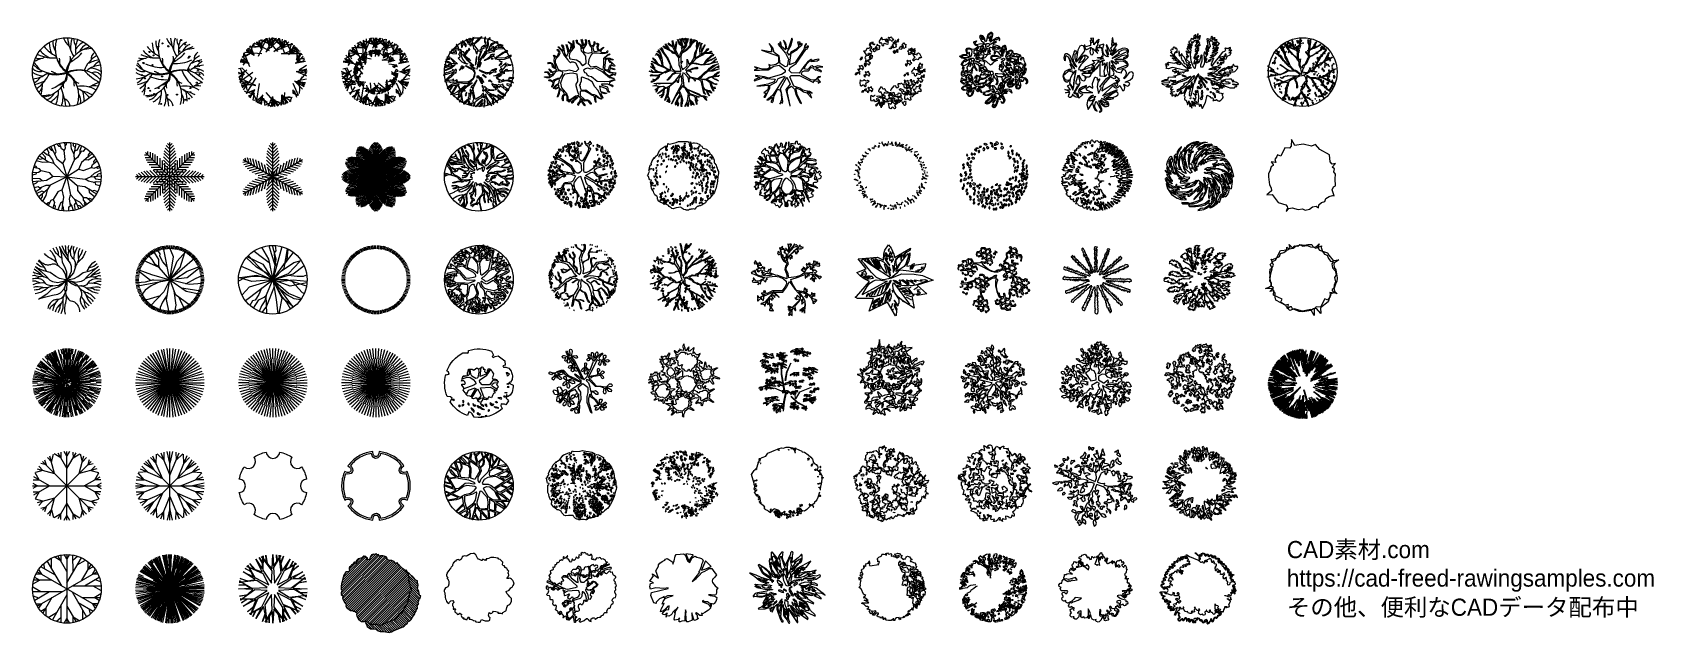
# Model space of a CAD drawing. Header units: millimetres. Extents: x -63086 to 144078, y -129912 to 13382.
# Drawn here: x 47173 to 70781, y -62304 to -53565 of the extents above; entities that cross this region are included whole.
import ezdxf

# ---------------------------------------------------------------- set-up
doc = ezdxf.new("R2010")
doc.units = ezdxf.units.MM
doc.layers.get('0').update_dxf_attribs({"lineweight": 0})
doc.layers.add('観葉植物', color=92, linetype='Continuous', lineweight=9)
doc.styles.get("Standard").update_dxf_attribs({"font": 'MS Mincho.ttf'})

msp = doc.modelspace()

# ---------------------------------------------------------------- texts
at = {"layer": '観葉植物', "ltscale": 10, "char_height": 250, "attachment_point": 1}
for s, insert in [('{\\fMS PGothic|b0|i0|c128|p50;CAD素材.com}', (65440.9424, -60970.491)), ('{\\fMS PGothic|b0|i0|c128|p50;https://cad-freed-rawingsamples.com}', (65440.9424, -61385.0504)), ('{\\fMS PGothic|b0|i0|c128|p50;その他、便利なCADデータ配布中}', (65440.9424, -61809.6541))]:
    msp.add_mtext(s, dxfattribs=dict(at, insert=insert))

# ---------------------------------------------------------------- blocks, each defined once
blk = doc.blocks.new('樹木平面（CAD素材.com）646324fe')
at = {"color": 0, "linetype": 'ByBlock', "lineweight": -2}
for points in [[(-151, 474, 0.310747), (-13, 16)], [(-48, 496, 0.128484), (35, 378)], [(12, 494, 0.108409), (101, 227)], [(77, 494, 0.088632), (53, 325)], [(103, 486, 0.207871), (131, 381)], [(159, 474, 0.157711), (133, 259)], [(-422, 257, 0.130389), (-147, 207, 0.2019), (0, 0, -0.356576), (-335, -367)], [(-389, 314, 0.11119), (-247, 208)], [(-331, 375, 0.120463), (-156, 233)], [(-255, 425, 0.107986), (-225, 273)], [(-202, 456, 0.161008), (-169, 310)], [(335, 367, 0.276893), (-14, 11)], [(49, 144, 0.013616), (124, 193, 0.105325), (221, 282)], [(241, 434, 0.134105), (124, 326)], [(294, 403, 0.190713), (184, 299)], [(355, 342, 0.010604), (228, 326)], [(434, 237, 0.174499), (253, 24, 0.07537), (476, -152)], [(406, 290, 0.264329), (353, 175)], [(-496, 53, 0.324675), (-351, 17)], [(-486, 106, 0.274291), (0, 0, -0.313424), (151, -474)], [(-367, 199, 0.004449), (-474, 154)], [(-474, 137, 0.020009), (-401, 43)], [(-454, 207, 0.253352), (-317, 220)], [(-152, -28, 0.01316), (-229, 11)], [(250, 22, 0.151943), (-3, -17, -0.48733), (-124, -193, -0.13286), (-221, -242)], [(-98, 109, 0.004202), (-105, 204)], [(74, 195, 0.058981), (0, 0, -0.329303), (486, -106)], [(48, 158, 0.135224), (50, 233)], [(490, 99, 0.176672), (292, 19)], [(467, 180, 0.056096), (307, 123)], [(496, 8, 0.134105), (344, 55)], [(473, 154, 0.146674), (388, 78)], [(-496, -8, 0.146427), (-344, -53)], [(-490, -99, 0.141768), (-292, -19, 0.138529), (-3, -17, -0.15088), (147, -207, -0.193448), (422, -257)], [(-473, -154, 0.144458), (-383, -72)], [(-469, -180, 0.053038), (-317, -127)], [(-434, -237, 0.130389), (-253, -24)], [(-406, -290, 0.275925), (-353, -168)], [(-371, -334, 0.003356), (-357, -218)], [(-38, -138, 0.023), (-124, -193)], [(-12, -494, 0.047915), (-84, -223)], [(-26, -120, 0.248557), (-50, -233)], [(93, -94, 0.196837), (177, -159)], [(100, -118, 0.01316), (105, -204)], [(454, -207, 0.137473), (323, -213)], [(474, -154, 0.108519), (352, -209)], [(496, -53, 0.400669), (364, -11)], [(-355, -342, 0.002147), (-243, -329)], [(-294, -403, 0.188751), (-184, -312)], [(-241, -434, 0.10379), (-123, -331)], [(-160, -474, 0.09742), (-119, -261)], [(-78, -496, 0.116182), (-57, -302)], [(48, -496, 0.264329), (-25, -393)], [(331, -375, 0.141768), (163, -244)], [(202, -456, 0.188656), (173, -321)], [(370, -332, 0.069372), (226, -276)], [(255, -425, 0.048374), (236, -283)]]:
    blk.add_lwpolyline(points, format="xyb", dxfattribs=at)
blk.add_circle((0, 0), 500, dxfattribs=at)
blk = doc.blocks.new('樹木平面（CAD素材.com）54aa847b')
at = {"color": 0, "linetype": 'ByBlock', "lineweight": -2}
for points in [[(-151, 474, 0.310747), (-13, 16)], [(-48, 496, 0.128484), (35, 378)], [(12, 494, 0.108409), (101, 227)], [(77, 494, 0.088632), (53, 325)], [(103, 486, 0.207871), (131, 381)], [(159, 474, 0.157711), (133, 259)], [(-422, 257, 0.130389), (-147, 207, 0.2019), (0, 0, -0.356576), (-335, -367)], [(-389, 314, 0.11119), (-247, 208)], [(-331, 375, 0.120463), (-156, 233)], [(-255, 425, 0.107986), (-225, 273)], [(-202, 456, 0.161008), (-169, 310)], [(335, 367, 0.276893), (-14, 11)], [(49, 144, 0.013616), (124, 193, 0.105325), (221, 282)], [(241, 434, 0.134105), (124, 326)], [(294, 403, 0.190713), (184, 299)], [(355, 342, 0.010604), (228, 326)], [(434, 237, 0.174499), (253, 24, 0.07537), (476, -152)], [(406, 290, 0.264329), (353, 175)], [(-496, 53, 0.324675), (-351, 17)], [(-486, 106, 0.274291), (0, 0, -0.313424), (151, -474)], [(-367, 199, 0.004449), (-474, 154)], [(-474, 137, 0.020009), (-401, 43)], [(-454, 207, 0.253352), (-317, 220)], [(-354, 120, 0.130389), (-79, 70)], [(-152, -28, 0.01316), (-229, 11)], [(250, 22, 0.151943), (-3, -17, -0.48733), (-124, -193, -0.13286), (-221, -242)], [(-98, 109, 0.004202), (-105, 204)], [(74, 195, 0.058981), (0, 0, -0.329303), (486, -106)], [(43, 127, 0.130389), (319, 178)], [(48, 158, 0.135224), (50, 233)], [(176, 27, 0.130389), (336, -203)], [(490, 99, 0.176672), (292, 19)], [(467, 180, 0.056096), (307, 123)], [(496, 8, 0.134105), (344, 55)], [(473, 154, 0.146674), (388, 78)], [(-496, -8, 0.146427), (-344, -53)], [(-490, -99, 0.141768), (-292, -19, 0.138529), (-3, -17, -0.15088), (147, -207, -0.193448), (422, -257)], [(-473, -154, 0.144458), (-383, -72)], [(-469, -180, 0.053038), (-317, -127)], [(-434, -237, 0.130389), (-253, -24)], [(-406, -290, 0.275925), (-353, -168)], [(-371, -334, 0.003356), (-357, -218)], [(-297, -59, 0.130389), (-21, -109)], [(-38, -138, 0.023), (-124, -193)], [(-12, -494, 0.047915), (-84, -223)], [(-26, -120, 0.248557), (-50, -233)], [(93, -94, 0.196837), (177, -159)], [(100, -118, 0.01316), (105, -204)], [(454, -207, 0.137473), (323, -213)], [(474, -154, 0.108519), (352, -209)], [(496, -53, 0.400669), (364, -11)], [(-355, -342, 0.002147), (-243, -329)], [(-294, -403, 0.188751), (-184, -312)], [(-241, -434, 0.10379), (-123, -331)], [(-160, -474, 0.09742), (-119, -261)], [(-78, -496, 0.116182), (-57, -302)], [(48, -496, 0.264329), (-25, -393)], [(331, -375, 0.141768), (163, -244)], [(202, -456, 0.188656), (173, -321)], [(370, -332, 0.069372), (226, -276)], [(255, -425, 0.048374), (236, -283)]]:
    blk.add_lwpolyline(points, format="xyb", dxfattribs=at)
for centre in [(166, 467), (-296, 293), (-239, 243), (-164, 371), (-108, 417), (-22, 378), (-19, 374), (141, 303), (223, 403), (-385, 133), (-377, 129), (-250, 101), (272, 208), (276, 41), (287, 225), (372, 83), (411, 30), (421, 158), (429, 87), (-409, -44), (-363, -91), (-310, -232), (-164, -232), (-111, -62), (301, -232), (393, -154), (432, -30), (-285, -272), (-228, -318), (-125, -463), (-33, -332), (105, -328), (215, -268), (226, -403), (283, -385), (301, -293)]:
    blk.add_circle(centre, 7.5, dxfattribs=at)
blk = doc.blocks.new('樹木平面（CAD素材.com）5cb41560')
at = {"color": 0, "linetype": 'ByBlock', "lineweight": -2}
for points in [[(-278, 416), (-277, 362), (-209, 371), (-171, 412), (-127, 464), (-96, 491)], [(-240, 439), (-158, 329), (-154, 476)], [(-96, 491), (-118, 436), (-52, 418), (-1, 441), (60, 472), (107, 488)], [(-104, 489), (-44, 397), (-10, 432), (24, 472), (46, 484), (54, 495)], [(74, 298), (-93, 491)], [(-45, 344), (-84, 493)], [(-56, 497), (-21, 359), (41, 497)], [(-13, 500), (-52, 418)], [(-4, 393), (-49, 498)], [(140, 377), (-2, 501), (-22, 354)], [(221, 382), (14, 301), (75, 347), (110, 379), (89, 492)], [(173, 267), (100, 487), (56, 443), (111, 401), (167, 403), (235, 408), (294, 404)], [(138, 481), (117, 335), (232, 443)], [(-303, 285), (-453, 211)], [(-433, 100), (-414, 124), (-416, 180), (-421, 248), (-420, 271)], [(-334, 79), (-396, 234), (-415, 279)], [(-407, 290), (-162, 273)], [(-396, 234), (-336, 268)], [(-387, 316), (-273, 248), (-324, 381)], [(-284, 284), (-382, 323)], [(-282, 413), (-295, 385), (-316, 321), (-336, 268), (-363, 344)], [(-353, 354), (-270, 244)], [(-172, 375), (-344, 363)], [(-46, 309), (-270, 421)], [(-155, 366), (-233, 442)], [(-205, 456), (-209, 371)], [(-207, 231), (-118, 436)], [(-157, 324), (-193, 461)], [(-16, 407), (-186, 464)], [(-34, 462), (-44, 397), (-65, 355), (-103, 288), (56, 443)], [(111, 401), (182, 466)], [(272, 290), (189, 459), (114, 331)], [(349, 264), (127, 268), (201, 287), (246, 303), (270, 421)], [(146, 359), (145, 435)], [(286, 410), (221, 382), (255, 323)], [(231, 257), (356, 351)], [(313, 390), (235, 260), (386, 317)], [(397, 304), (371, 301), (347, 308), (295, 303), (246, 303), (337, 369)], [(271, 271), (317, 387)], [(345, 131), (412, 265)], [(362, 159), (349, 346)], [(420, 265), (349, 264), (358, 195), (399, 157), (409, 149)], [(-406, 9), (-499, -31)], [(-428, -259), (-301, -90), (-445, 58), (-498, 46)], [(-376, 31), (-495, -72)], [(-477, 149), (-348, 130), (-443, 231)], [(-457, -202), (-368, -181), (-321, -183), (-245, -194), (-449, -105), (-431, -39), (-454, 12), (-476, 55)], [(-372, 159), (-475, 157)], [(-414, 124), (-466, 181)], [(-460, 195), (-344, 127)], [(-391, 153), (-436, 101)], [(352, 196), (457, 191), (446, 158), (328, 130), (475, 157)], [(341, 9), (488, -11)], [(496, -59), (346, 8), (498, 47)], [(353, 142), (442, 233)], [(363, -154), (495, -4), (399, 41)], [(380, -9), (498, 42)], [(500, 13), (384, 31), (490, 100)], [(-431, -39), (-500, -6)], [(-500, -17), (-411, -31), (-493, -85)], [(-492, -88), (-449, -105)], [(-375, -264), (-385, -196), (-426, -158), (-477, -114), (-490, -99)], [(-447, -224), (-342, -145), (-480, -141)], [(-289, -7), (-479, -143)], [(-420, -3), (-473, -161)], [(-337, -144), (-467, -178)], [(-385, -196), (-462, -192)], [(-380, -142), (-451, -216)], [(-247, -82), (-390, -313)], [(-198, -166), (-242, -437)], [(294, -160), (369, -336)], [(318, -128), (455, -208)], [(434, -249), (322, -130), (476, -152)], [(346, -159), (475, -157)], [(465, -184), (366, -123), (490, -100)], [(430, -70), (388, -125)], [(391, -311), (395, -248), (390, -180), (388, -125), (458, -201)], [(-419, -272), (-398, -282), (-334, -303), (-281, -323), (-357, -350)], [(-330, -375), (-261, -260), (-392, -310)], [(-349, -359), (-272, -303), (-293, -406), (-261, -408), (-193, -403), (-138, -401), (-200, -458)], [(-297, -271), (-336, -370)], [(-299, -290), (-220, -449)], [(-247, -383), (-281, -323)], [(-163, -473), (-143, -335), (-248, -434)], [(-212, -453), (-141, -331)], [(-188, -463), (-136, -379), (-116, -486)], [(-172, -359), (-170, -470)], [(-166, -378), (-26, -499)], [(-83, -443), (-138, -401)], [(-13, -500), (25, -418), (-25, -441), (-86, -472), (-123, -485)], [(-100, -298), (69, -493)], [(-66, -496), (-5, -359), (30, -498)], [(-4, -355), (-24, -499)], [(-22, -393), (23, -499)], [(-11, -407), (168, -467), (132, -329)], [(2, -500), (18, -398), (80, -491)], [(92, -436), (25, -418)], [(67, -494), (100, -464), (144, -413), (182, -372), (178, -467)], [(172, -297), (170, -308), (168, -355), (149, -400), (133, -450), (118, -470), (113, -487)], [(127, -483), (132, -329), (221, -448)], [(129, -367), (216, -451)], [(146, -375), (282, -366)], [(193, -461), (168, -355), (267, -423)], [(251, -362), (182, -372)], [(277, -363), (269, -385), (244, -436)], [(356, -351), (290, -259), (290, -308), (370, -336)], [(310, -268), (344, -363)]]:
    blk.add_lwpolyline(points, dxfattribs=at)
for points in [[(431, 253), (372, 282), (308, 303), (255, 323), (340, 353, -0.026909), (376, 313)], [(411, 264, 0.005569), (405, 274), (342, 181), (455, 208)]]:
    blk.add_lwpolyline(points, format="xyb", dxfattribs=at)
blk = doc.blocks.new('樹木平面（CAD素材.com）daf36834')
at = {"color": 0, "linetype": 'ByBlock', "lineweight": -2}
for points in [[(-254, 430), (-253, 351), (-187, 360), (-150, 399), (-107, 449), (-52, 498)], [(-231, 443), (-138, 319), (-133, 482)], [(-70, 495), (-99, 422), (-35, 405), (14, 427), (73, 457), (142, 481)], [(-97, 491), (-28, 385), (6, 418), (38, 457), (59, 468), (79, 495)], [(25, 360), (-89, 492)], [(-9, 501), (-28, 385), (-47, 343)], [(-44, 499), (-6, 348), (61, 497)], [(11, 380), (-40, 499)], [(151, 364), (6, 491), (-37, 399)], [(-6, 343), (15, 500)], [(228, 370), (100, 320), (88, 336), (121, 367), (98, 491)], [(150, 478), (128, 325), (247, 437)], [(-475, 149), (-322, 126), (-434, 245)], [(-277, 277), (-441, 196), (-298, 112)], [(-403, 97), (-385, 121), (-387, 175), (-392, 240), (-388, 314)], [(-351, 186), (-367, 227), (-391, 282), (-204, 269)], [(-382, 320), (-249, 241), (-307, 393)], [(-260, 275), (-380, 323)], [(-367, 227), (-310, 260)], [(-238, 439), (-271, 373), (-291, 311), (-310, 260), (-346, 360)], [(-150, 363), (-333, 351), (-231, 217)], [(-133, 344), (-271, 420)], [(-244, 208), (-165, 161), (-200, 252)], [(-135, 255), (-156, 113), (-162, 163), (-169, 193), (-237, 217)], [(-69, 188), (-232, 222), (-222, 183), (-180, 200), (-164, 232), (-145, 271), (-128, 295)], [(-135, 355), (-227, 445)], [(-214, 239), (-142, 182), (-164, 277)], [(-180, 200), (-194, 263)], [(1, 394), (-182, 455), (-191, 268)], [(-67, 254), (-187, 262), (-140, 179)], [(-185, 224), (-99, 422)], [(-137, 314), (-177, 467)], [(-106, 304), (-62, 223), (-46, 319)], [(-56, 247), (-102, 306)], [(-37, 321), (-40, 312), (-52, 301), (-66, 270), (-82, 243), (-89, 310)], [(-61, 220), (-73, 315)], [(-49, 324), (-66, 281), (-23, 270), (10, 285), (49, 305), (76, 314)], [(-37, 366), (70, 429)], [(-5, 328), (-27, 288), (14, 271), (49, 282), (56, 284)], [(101, 244), (5, 328), (-23, 270)], [(45, 243), (-7, 323)], [(-3, 229), (9, 324)], [(14, 271), (49, 325), (64, 308), (41, 233), (71, 317)], [(42, 251), (22, 322)], [(169, 300), (112, 472), (70, 429), (123, 388), (177, 390), (242, 395), (315, 391)], [(236, 171), (92, 173), (140, 186), (169, 196), (184, 267)], [(156, 284), (114, 232), (110, 304)], [(279, 280), (198, 444), (111, 295)], [(112, 201), (171, 275)], [(194, 260), (114, 204), (140, 292)], [(210, 161), (169, 282), (117, 246)], [(123, 388), (201, 460)], [(135, 216), (144, 290)], [(353, 256), (137, 259), (210, 278), (253, 294), (278, 417)], [(195, 265), (153, 247), (175, 209)], [(156, 348), (155, 421)], [(253, 203), (194, 172), (218, 240)], [(301, 402), (228, 370), (262, 313)], [(239, 249), (365, 345)], [(322, 385), (242, 252), (395, 310)], [(277, 263), (325, 383)], [(417, 280), (346, 176), (460, 203)], [(348, 128), (421, 274)], [(365, 154), (352, 336)], [(432, 257), (353, 256), (361, 190), (401, 153), (411, 145)], [(-402, -37), (-498, 8)], [(-377, 10), (-496, -42)], [(-416, -273), (-348, -87), (-415, 57), (-479, 42)], [(-356, 24), (-475, -79), (-405, -107)], [(-345, 154), (-474, 152)], [(-385, 121), (-457, 199)], [(-455, -201), (-341, -174), (-295, -177), (-306, -137), (-419, -101), (-402, -37), (-424, 13), (-445, 54)], [(-325, -6), (-285, -28), (-268, 13), (-279, 47), (-293, 88), (-298, 117)], [(-267, -24), (-325, 3)], [(-226, 131), (-322, 47), (-268, 13)], [(-181, 83), (-320, -9)], [(-320, 17), (-228, 27), (-310, 78)], [(-248, 41), (-319, 21)], [(-225, 26), (-317, 52)], [(-258, 34), (-312, -74), (-217, -63)], [(-301, 109), (-229, 112), (-237, 143), (-248, 175), (-248, 191), (-252, 199)], [(-135, 146), (-299, 115)], [(-146, -152), (-252, -136), (-292, -131), (-198, 6)], [(-289, 138), (-200, 113), (-257, 192)], [(-213, 134), (-287, 142)], [(-281, 155), (-229, 112), (-212, 87), (-187, 44), (-222, 183)], [(-190, -32), (-274, 84)], [(-146, 206), (-189, 230)], [(181, 144), (264, 190)], [(278, 167), (183, 145), (241, 217)], [(185, 225), (202, 184)], [(191, 120), (307, 105)], [(207, 149), (244, 214)], [(228, 7), (233, 3), (259, -14), (278, -39), (300, -64), (306, -79), (313, -85)], [(311, 92), (245, 86), (272, 69), (307, 99)], [(256, 93), (314, 83)], [(323, -33), (259, -14), (324, 17)], [(263, -32), (302, 46)], [(290, 30), (273, -11)], [(298, 44), (308, 33), (324, 9)], [(355, 190), (457, 185), (446, 153), (332, 126), (479, 153)], [(345, 9), (487, -10)], [(499, -58), (350, 8), (500, 47)], [(357, 138), (446, 230)], [(366, -148), (493, -3), (401, 40)], [(382, -8), (501, 43)], [(502, 12), (387, 31), (492, 100)], [(-498, -11), (-382, -30), (-488, -99)], [(-348, -255), (-357, -188), (-396, -152), (-446, -109), (-495, -54)], [(-440, -232), (-316, -140), (-479, -135)], [(-264, -6), (-473, -156)], [(-311, -138), (-464, -179)], [(-357, -188), (-463, -183)], [(-391, -3), (-449, -175)], [(-352, -136), (-442, -229)], [(-307, -213), (-377, -325)], [(-324, 0), (-304, -31), (-275, -64), (-252, -92), (-309, -81)], [(-244, -58), (-303, -104)], [(-190, -200), (-197, -182), (-229, -165), (-268, -146), (-292, -130)], [(-236, -216), (-179, -143), (-274, -165)], [(-251, -68), (-259, -189), (-176, -142)], [(-197, -182), (-254, -194)], [(-252, -136), (-252, -92)], [(-203, -148), (-239, -212)], [(-176, -159), (-223, -446)], [(-205, -160), (-191, -202)], [(-32, -320), (-12, -256), (4, -230), (35, -191), (-81, -276), (-112, -244), (-148, -241), (-179, -239)], [(-152, -282), (-109, -231), (-106, -303)], [(-130, -215), (-139, -289)], [(-133, -191), (-112, -301), (-81, -276)], [(-128, -227), (-49, -317)], [(-83, -155), (-68, -314)], [(-13, -321), (-24, -229), (-75, -312)], [(-23, -226), (-49, -318)], [(-28, -156), (57, -317)], [(161, -280), (161, -270), (167, -256), (169, -222), (173, -191), (167, -161), (161, -112), (139, -253), (134, -293), (-3, -199)], [(34, -156), (175, -271)], [(111, -303), (66, -222), (50, -318)], [(71, -252), (192, -261), (145, -178)], [(133, -294), (149, -270), (168, -230), (185, -199), (197, -256)], [(140, -145), (303, -114)], [(219, -238), (147, -180), (169, -275)], [(151, -204), (215, -241)], [(163, -207), (284, -166), (247, -114), (244, -149), (241, -193), (236, -221)], [(205, -250), (173, -191), (241, -215)], [(226, -182), (185, -199)], [(202, -109), (278, -168)], [(261, -191), (205, -111), (294, -137)], [(218, -132), (292, -141)], [(230, -130), (321, -50), (229, -24)], [(315, -77), (232, -25), (324, -15)], [(285, -153), (234, -111), (306, -107)], [(279, -82), (247, -114)], [(252, -39), (324, -19)], [(264, -188), (265, -159), (262, -116), (261, -80), (300, -123)], [(303, -115), (297, -87), (283, -45), (273, -11), (322, -43)], [(299, -154), (372, -324)], [(322, -123), (459, -203)], [(438, -244), (326, -125), (480, -147)], [(350, -153), (479, -151)], [(469, -180), (369, -118), (493, -95)], [(430, -67), (390, -120)], [(392, -312), (397, -239), (392, -174), (390, -120), (461, -198)], [(-317, -384), (-238, -251), (-391, -309)], [(-343, -361), (-248, -293), (-274, -416)], [(-273, -262), (-320, -382)], [(-311, -389), (-237, -394), (-172, -389), (-118, -387), (-196, -458)], [(-277, -273), (-193, -443), (-123, -323)], [(-224, -369), (-257, -311)], [(-146, -477), (-123, -323), (-242, -435)], [(-178, -466), (-117, -366), (-93, -490)], [(-151, -347), (-149, -476)], [(-147, -363), (-1, -490), (39, -403), (-10, -426), (-68, -456), (-138, -479)], [(-65, -427), (-118, -387)], [(-57, -496), (10, -347), (48, -497)], [(-10, -269), (-41, -318)], [(-38, -249), (-18, -321)], [(-13, -368), (94, -491)], [(11, -342), (-11, -499)], [(-7, -379), (45, -498)], [(4, -392), (178, -451), (142, -339)], [(10, -321), (34, -305), (67, -276), (95, -253), (84, -311)], [(14, -499), (33, -384), (102, -489)], [(104, -421), (39, -403)], [(57, -496), (112, -448), (155, -398), (191, -358), (186, -464)], [(61, -246), (107, -304)], [(93, -308), (87, -242), (141, -290)], [(139, -253), (95, -253)], [(181, -287), (179, -297), (177, -343), (159, -386), (144, -434), (129, -453), (121, -485)], [(138, -481), (143, -317), (235, -442)], [(139, -354), (232, -443)], [(156, -362), (287, -353)], [(204, -457), (177, -343), (282, -414)], [(257, -350), (191, -358)], [(282, -350), (275, -372), (243, -438)], [(364, -345), (295, -250), (295, -297), (380, -327)], [(314, -259), (350, -358)]]:
    blk.add_lwpolyline(points, dxfattribs=at)
for points in [[(-6, 323), (-30, 307), (-62, 278), (-90, 255), (-80, 312, -0.006348), (-72, 314), (36, 261)], [(-7, 323, 0.005569), (-14, 323), (17, 257), (36, 321)], [(441, 241), (375, 274), (312, 294), (262, 313), (344, 342, -0.026909), (379, 304)], [(413, 256, 0.005569), (407, 265)], [(-475, -76, 0.003639), (-474, -83)], [(32, -287), (-10, -269), (-44, -280), (-85, -294), (-114, -300, 0.003639), (-109, -301)]]:
    blk.add_lwpolyline(points, format="xyb", dxfattribs=at)
blk = doc.blocks.new('樹木平面（CAD素材.com）9beca19b')
at = {"color": 0, "linetype": 'ByBlock', "lineweight": -2}
for points in [[(-15, 450), (-73, 396), (-19, 324), (-7, 311), (-7, 302), (-20, 303), (-27, 288), (-30, 259), (-50, 321), (-70, 339), (-78, 377), (-97, 412), (-104, 416), (-112, 406), (-118, 378), (-130, 400), (-155, 408), (-152, 417), (-183, 474), (-178, 479), (-154, 456), (-134, 425), (-123, 425), (-118, 435), (-139, 488), (-132, 492), (-111, 472), (-101, 471), (-91, 484), (-78, 512), (-74, 498), (-94, 457), (-108, 452), (-87, 423), (-73, 418), (-55, 426), (5, 493), (43, 517)], [(23, 170), (66, 230), (65, 203), (119, 275), (210, 302), (230, 299), (228, 318), (271, 338), (352, 346), (363, 354), (357, 357), (282, 353), (280, 358), (296, 376), (327, 385), (355, 385), (309, 401), (298, 396), (284, 386), (271, 385), (213, 340), (211, 331), (219, 327), (204, 315), (190, 315), (170, 327), (164, 314), (149, 303), (141, 302), (140, 310), (158, 333), (212, 359), (220, 367), (218, 372), (185, 365), (171, 369), (159, 382), (154, 359), (134, 317), (121, 302), (117, 305), (105, 328), (101, 306), (94, 298), (84, 293), (77, 275), (11, 175), (6, 177), (7, 208), (47, 320), (51, 346), (59, 349), (74, 345), (77, 348), (76, 361), (86, 380), (92, 380), (109, 345), (117, 346), (136, 368), (140, 398), (136, 471), (151, 481), (165, 487), (167, 492), (163, 502), (134, 481), (125, 465), (124, 376), (119, 374), (114, 379), (109, 391), (97, 395), (70, 383), (34, 351), (33, 333), (20, 326), (10, 308), (15, 302), (28, 304), (30, 299), (-4, 208), (-6, 156), (-14, 133), (-28, 44)], [(-256, 408), (-252, 357), (-244, 362), (-234, 398), (-248, 431), (-264, 446)], [(-417, 204), (-423, 215), (-451, 221), (-466, 218), (-441, 205), (-441, 200), (-480, 182), (-473, 180), (-428, 188)], [(-238, 90), (-238, 86), (-263, 49), (-265, 39), (-272, 31), (-286, 27), (-287, 28), (-286, 30), (-272, 40), (-264, 51), (-259, 73), (-254, 84), (-246, 91), (-241, 92)], [(258, -46), (294, -19), (296, -24), (278, -55), (281, -59), (298, -53), (320, -18), (308, 30), (315, 36), (337, 43), (336, 54), (325, 54), (321, 71), (326, 85), (343, 92), (396, 135), (400, 132), (375, 106), (410, 110), (420, 120), (451, 106), (467, 109), (470, 104), (464, 96), (387, 88), (330, 18), (376, -1), (367, -8), (368, -23), (326, 10), (336, -29), (331, -38), (321, -41), (321, -54), (274, -77), (270, -87), (285, -112), (259, -89), (270, -65), (262, -59), (215, -55)], [(428, -131), (387, -128), (303, -151), (290, -146), (288, -137), (303, -142), (298, -104), (329, -122), (340, -117), (362, -102), (355, -122), (416, -111), (465, -122), (506, -156)], [(-124, -473), (-114, -459), (-98, -449), (-96, -451), (-96, -454), (-112, -479), (-120, -483), (-123, -480)]]:
    blk.add_lwpolyline(points, close=True, dxfattribs=at)
for points in [[(95, 422), (99, 420), (104, 421), (109, 434), (102, 438), (96, 440), (92, 458), (99, 510), (96, 512), (82, 495), (81, 470), (84, 445), (95, 422), (95, 422)], [(-323, 266), (-328, 329), (-323, 349), (-315, 351), (-304, 347), (-306, 324), (-302, 319), (-292, 325), (-291, 342), (-297, 363), (-327, 404), (-329, 402), (-322, 375), (-323, 369), (-326, 367), (-339, 369), (-346, 360), (-348, 337), (-359, 327), (-392, 327), (-392, 325), (-366, 312), (-348, 315), (-336, 309), (-338, 296), (-354, 285), (-383, 283), (-425, 295), (-426, 293), (-413, 281), (-382, 271), (-323, 266), (-323, 266)], [(-160, 121), (-180, 115), (-212, 129), (-240, 146), (-300, 204), (-297, 210), (-271, 221), (-275, 244), (-291, 258), (-270, 293), (-273, 335), (-255, 309), (-232, 299), (-215, 277), (-217, 271), (-186, 216), (-174, 215), (-150, 197), (-121, 164), (-176, 206), (-179, 204), (-172, 188), (-92, 109), (-77, 107), (-75, 97), (-82, 92), (-158, 165), (-228, 249), (-243, 246), (-247, 283), (-256, 287), (-265, 277), (-257, 235), (-237, 188), (-193, 131), (-161, 122), (-162, 121)], [(-191, 373), (-182, 378), (-180, 390), (-190, 411), (-235, 458), (-239, 455), (-234, 437), (-226, 429), (-218, 425), (-217, 417), (-220, 402), (-216, 396), (-208, 395), (-205, 402), (-209, 414), (-203, 412), (-196, 403), (-198, 383), (-196, 375), (-191, 373), (-191, 373)], [(-205, 264), (-197, 256), (-187, 257), (-138, 323), (-131, 323), (-129, 329), (-138, 348), (-142, 350), (-146, 346), (-157, 317), (-162, 312), (-175, 313), (-205, 275), (-205, 264), (-205, 264)], [(107, 294), (86, 269), (72, 240), (73, 237), (77, 237), (100, 266), (111, 290), (110, 294), (107, 294), (107, 293)], [(229, 262), (204, 247), (208, 243), (219, 239), (221, 232), (218, 225), (199, 228), (153, 205), (151, 196), (153, 192), (144, 195), (89, 169), (78, 169), (86, 177), (128, 200), (165, 230), (185, 235), (185, 238), (172, 247), (173, 255), (196, 263), (229, 262), (228, 263)], [(173, 399), (192, 417), (241, 442), (261, 447), (270, 442), (274, 430), (273, 420), (270, 420), (263, 429), (256, 430), (216, 412), (185, 389), (179, 388), (173, 393), (173, 399), (173, 399)], [(221, 331), (244, 359), (251, 361), (253, 358), (251, 353), (222, 329), (221, 331)], [(236, 191), (299, 183), (375, 188), (429, 210), (477, 240), (453, 241), (382, 209), (330, 203), (282, 206), (273, 220), (271, 228), (264, 226), (258, 217), (260, 191), (236, 214), (231, 214), (227, 212), (236, 191), (236, 192)], [(281, 233), (357, 274), (368, 284), (403, 291), (421, 302), (420, 308), (403, 314), (394, 311), (392, 304), (377, 296), (354, 287), (281, 233), (281, 233)], [(-286, -434), (-256, -429), (-243, -438), (-236, -438), (-233, -422), (-252, -312), (-244, -286), (-229, -274), (-192, -274), (-214, -262), (-215, -255), (-165, -207), (-95, -158), (-124, -167), (-170, -197), (-194, -218), (-205, -221), (-206, -217), (-195, -196), (-310, -289), (-364, -318), (-384, -312), (-379, -300), (-349, -259), (-305, -185), (-291, -184), (-287, -179), (-293, -171), (-324, -174), (-335, -168), (-336, -158), (-326, -153), (-327, -130), (-310, -120), (-321, -115), (-358, -130), (-377, -129), (-364, -103), (-388, -118), (-433, -123), (-475, -120), (-475, -116), (-395, -59), (-361, -25), (-363, -10), (-373, 6), (-368, 11), (-352, 6), (-346, -2), (-349, -13), (-337, -16), (-329, -10), (-324, 27), (-330, 37), (-344, 36), (-356, 20), (-382, 36), (-388, 16), (-462, -11), (-475, -4), (-514, -47), (-371, -2), (-405, -50), (-423, -54), (-496, -125), (-497, -137), (-470, -141), (-430, -138), (-409, -153), (-405, -146), (-390, -142), (-367, -146), (-353, -161), (-353, -171), (-362, -176), (-385, -176), (-452, -218), (-461, -232), (-455, -238), (-423, -221), (-404, -194), (-395, -190), (-394, -199), (-427, -266), (-424, -270), (-396, -236), (-371, -197), (-351, -189), (-339, -191), (-336, -196), (-346, -221), (-410, -324), (-389, -323), (-372, -334), (-312, -319), (-297, -325), (-292, -343), (-315, -402), (-259, -335), (-255, -359), (-259, -398), (-269, -419), (-286, -434)], [(-310, 118), (-348, 121), (-351, 99), (-398, 57), (-479, 23), (-505, 19), (-497, 30), (-376, 85), (-367, 103), (-492, 61), (-495, 64), (-471, 93), (-486, 104), (-500, 104), (-488, 112), (-447, 89), (-427, 101), (-444, 105), (-413, 122), (-488, 154), (-440, 155), (-420, 145), (-412, 133), (-409, 107), (-398, 107), (-391, 129), (-360, 127), (-353, 134), (-406, 204), (-401, 205), (-312, 121), (-311, 120)], [(-313, -147), (-207, -164), (-162, -159), (-105, -128), (-77, -98), (-59, -58), (-51, -8), (-59, 15), (-92, 37), (-90, 32), (-68, 5), (-62, -23), (-84, -93), (-120, -129), (-173, -149), (-313, -147), (-313, -147)], [(-243, 48), (-242, 49), (-219, 67), (-213, 75), (-212, 79), (-216, 81), (-218, 80), (-244, 50), (-244, 49), (-244, 49)], [(-192, 90), (-189, 85), (-124, 52), (-108, 41), (-103, 42), (-106, 50), (-172, 88), (-182, 91), (-190, 92), (-192, 90), (-192, 90)], [(-130, 108), (-100, 73), (-71, 52), (-60, 49), (-50, 51), (-71, 62), (-130, 108), (-130, 108)], [(-43, 105), (-29, 187), (-28, 225), (-32, 228), (-41, 185), (-46, 124), (-47, 108), (-43, 106)], [(7, 71), (5, 72), (8, 92), (27, 144), (31, 143), (31, 127), (10, 72), (7, 70)], [(5, 27), (8, 22), (45, 2), (94, -18), (112, -23), (128, -21), (152, -9), (155, -11), (151, -27), (154, -29), (192, -6), (219, 3), (247, 1), (253, 6), (251, 10), (235, 16), (203, 18), (202, 19), (262, 41), (264, 44), (260, 48), (244, 47), (206, 34), (178, 18), (172, 11), (174, -2), (171, -4), (150, -5), (120, -12), (98, -8), (8, 29), (5, 27), (5, 26)], [(182, 197), (182, 195), (186, 193), (193, 191), (204, 191), (207, 193), (208, 196), (201, 199), (185, 199), (182, 197), (182, 197)], [(299, 164), (300, 167), (308, 166), (330, 156), (338, 149), (337, 147), (327, 147), (305, 158), (299, 164), (299, 164)], [(325, 129), (329, 129), (329, 125), (320, 111), (299, 93), (320, 125), (325, 129), (325, 129)], [(486, 24), (440, 13), (386, 13), (369, 20), (394, 40), (407, 42), (411, 36), (412, 23), (486, 25), (486, 25)], [(-297, -205), (-295, -215), (-285, -236), (-279, -241), (-278, -240), (-276, -237), (-283, -217), (-294, -202), (-296, -203), (-297, -205), (-297, -205)], [(-289, -300), (-226, -229), (-214, -224), (-259, -288), (-268, -325), (-275, -324), (-290, -309), (-289, -300), (-289, -300)], [(128, -485), (147, -444), (157, -446), (183, -491), (180, -460), (132, -397), (124, -374), (112, -368), (107, -327), (95, -326), (86, -334), (98, -359), (88, -362), (73, -355), (70, -302), (14, -360), (-44, -395), (-55, -392), (-81, -255), (-73, -216), (-29, -120), (-31, -114), (-87, -199), (-99, -195), (-114, -223), (-112, -230), (-97, -216), (-93, -222), (-94, -262), (-102, -274), (-111, -272), (-121, -247), (-130, -277), (-126, -280), (-115, -279), (-127, -325), (-143, -302), (-143, -346), (-148, -363), (-155, -368), (-151, -379), (-129, -398), (-125, -392), (-121, -344), (-113, -316), (-95, -288), (-78, -389), (-81, -409), (-91, -428), (-73, -452), (-78, -498), (-68, -492), (-49, -430), (-5, -392), (42, -368), (56, -341), (61, -364), (72, -372), (100, -379), (116, -396), (124, -421), (128, -485), (128, -484)], [(42, -145), (47, -170), (31, -145), (-6, -74), (-12, -72), (-23, -89), (-26, -88), (-26, -62), (-21, -50), (-17, -48), (-6, -55), (42, -145), (41, -144)], [(60, -145), (30, -87), (28, -76), (29, -74), (34, -79), (67, -143), (68, -151), (60, -145), (60, -144)], [(51, -217), (53, -217), (57, -207), (57, -199), (55, -192), (52, -192), (50, -194), (49, -201), (50, -215), (51, -217), (51, -217)], [(53, -40), (53, -42), (106, -77), (107, -76), (83, -53), (62, -40), (55, -38), (53, -40), (53, -39)], [(84, -204), (124, -242), (154, -253), (221, -259), (225, -262), (221, -266), (140, -267), (125, -273), (126, -285), (171, -312), (180, -326), (204, -323), (271, -355), (324, -399), (322, -401), (300, -395), (287, -387), (278, -369), (190, -335), (139, -324), (74, -251), (71, -253), (67, -280), (65, -281), (61, -271), (66, -247), (84, -205), (84, -205)], [(147, -134), (147, -132), (157, -116), (162, -115), (167, -118), (188, -144), (189, -146), (187, -146), (170, -134), (156, -131), (148, -135), (147, -134), (147, -134)], [(407, -276), (394, -250), (399, -247), (425, -263), (437, -264), (434, -256), (376, -219), (354, -196), (349, -169), (334, -184), (315, -188), (283, -183), (276, -188), (272, -197), (262, -200), (257, -194), (260, -184), (227, -186), (199, -171), (191, -173), (190, -182), (222, -226), (231, -229), (227, -206), (237, -200), (249, -204), (236, -242), (239, -252), (252, -253), (279, -229), (282, -221), (257, -227), (254, -222), (259, -212), (285, -208), (306, -221), (304, -204), (315, -203), (344, -220), (407, -276), (406, -276)], [(405, -177), (409, -184), (429, -193), (464, -200), (477, -198), (477, -194), (458, -179), (412, -170), (405, -177)], [(507, -82), (458, -81), (435, -93), (431, -99), (437, -104), (455, -92), (478, -89), (512, -90), (506, -81), (506, -81)], [(-149, -384), (-148, -387), (-190, -444), (-213, -465), (-218, -465), (-220, -461), (-216, -436), (-207, -433), (-179, -411), (-149, -384), (-149, -384)], [(-197, -339), (-184, -340), (-181, -336), (-184, -330), (-179, -314), (-172, -301), (-176, -297), (-186, -303), (-200, -329), (-196, -339), (-196, -339)], [(-145, -416), (-151, -422), (-154, -438), (-153, -452), (-149, -458), (-141, -459), (-133, -453), (-129, -444), (-138, -420), (-145, -416), (-145, -416)], [(56, -394), (59, -412), (54, -424), (45, -426), (-44, -508), (-48, -503), (4, -444), (56, -395), (56, -394)], [(12, -506), (15, -495), (44, -453), (54, -447), (57, -449), (53, -465), (21, -500), (12, -506)], [(72, -513), (84, -490), (94, -422), (86, -392), (83, -397), (71, -513), (71, -512)], [(106, -275), (108, -276), (110, -275), (113, -266), (112, -253), (110, -248), (106, -245), (102, -243), (99, -244), (97, -248), (96, -253), (101, -267), (106, -275), (106, -274)], [(146, -332), (147, -336), (197, -395), (204, -412), (196, -428), (195, -436), (199, -445), (214, -465), (218, -465), (219, -457), (211, -378), (264, -439), (272, -445), (275, -445), (269, -429), (207, -363), (187, -355), (146, -332), (146, -332)], [(275, -334), (280, -342), (350, -381), (358, -380), (358, -378), (322, -351), (281, -331), (275, -334), (275, -333)], [(279, -273), (324, -314), (368, -342), (380, -344), (388, -335), (388, -325), (366, -327), (362, -323), (359, -310), (349, -312), (331, -302), (286, -263), (277, -260), (279, -273), (280, -272)]]:
    blk.add_lwpolyline(points, dxfattribs=at)
blk.add_circle((0, 0), 500, dxfattribs=at)
blk = doc.blocks.new('樹木平面（CAD素材.com）fe90f0db')
at = {"color": 0, "linetype": 'ByBlock', "lineweight": -2}
for points in [[(110, -314), (46, -278), (-22, -281), (-25, -332), (-23, -340), (41, -400), (86, -403), (109, -419), (138, -459), (137, -465), (133, -466), (91, -420), (44, -425), (17, -402), (-4, -391), (-7, -394), (27, -450), (30, -459), (48, -485), (44, -489), (37, -485), (-11, -420), (-46, -469), (-47, -483), (-55, -485), (-60, -471), (-47, -444), (-32, -435), (-16, -383), (-24, -368), (-51, -350), (-74, -386), (-118, -417), (-133, -442), (-142, -454), (-147, -451), (-146, -435), (-135, -416), (-83, -382), (-77, -359), (-134, -394), (-161, -402), (-176, -435), (-185, -438), (-189, -434), (-187, -423), (-171, -397), (-125, -372), (-94, -348), (-50, -334), (-43, -326), (-58, -288), (-84, -199), (-83, -175), (-60, -139), (-57, -112), (-68, -28), (-142, -14), (-251, -29), (-276, -64), (-308, -162), (-298, -231), (-219, -322), (-202, -362), (-200, -417), (-209, -425), (-212, -420), (-213, -360), (-224, -336), (-237, -328), (-271, -357), (-273, -416), (-276, -416), (-285, -384), (-274, -337), (-250, -320), (-269, -284), (-283, -276), (-314, -243), (-324, -280), (-333, -331), (-352, -365), (-356, -364), (-356, -357), (-339, -311), (-322, -233), (-329, -231), (-382, -249), (-388, -246), (-388, -240), (-380, -232), (-333, -216), (-333, -193), (-343, -187), (-379, -207), (-406, -241), (-414, -241), (-417, -235), (-380, -188), (-348, -170), (-334, -168), (-325, -119), (-331, -110), (-350, -104), (-401, -134), (-418, -197), (-435, -217), (-437, -208), (-418, -164), (-423, -146), (-460, -128), (-480, -127), (-474, -112), (-466, -109), (-426, -128), (-414, -126), (-406, -111), (-350, -90), (-315, -90), (-281, -33), (-276, -8), (-293, 10), (-338, 17), (-373, 7), (-396, -14), (-425, -54), (-469, -82), (-507, -85), (-545, -74), (-542, -71), (-470, -70), (-463, -60), (-489, -17), (-512, -5), (-536, -7), (-540, -2), (-535, 6), (-493, 3), (-464, -35), (-450, -42), (-420, -29), (-415, -13), (-443, -7), (-477, 38), (-475, 46), (-462, 33), (-436, 4), (-419, 4), (-366, 27), (-369, 36), (-425, 73), (-431, 110), (-443, 121), (-467, 125), (-491, 119), (-494, 125), (-484, 139), (-454, 138), (-425, 124), (-416, 105), (-407, 75), (-380, 63), (-403, 162), (-397, 214), (-413, 240), (-409, 246), (-400, 240), (-381, 216), (-351, 240), (-333, 285), (-342, 308), (-359, 318), (-358, 331), (-348, 330), (-324, 300), (-321, 271), (-341, 234), (-381, 187), (-389, 161), (-388, 142), (-343, 38), (-311, 24), (-244, 16), (-186, 31), (-122, 17), (-114, 11), (-79, 13), (-41, 49), (-89, 131), (-122, 144), (-152, 147), (-165, 137), (-201, 169), (-205, 185), (-262, 257), (-287, 304), (-344, 363), (-338, 374), (-288, 317), (-272, 309), (-267, 313), (-275, 361), (-294, 394), (-291, 399), (-281, 392), (-266, 368), (-250, 272), (-238, 248), (-217, 231), (-200, 274), (-206, 333), (-229, 398), (-225, 409), (-216, 396), (-195, 327), (-193, 288), (-160, 329), (-157, 404), (-199, 434), (-195, 439), (-185, 438), (-151, 410), (-145, 394), (-147, 344), (-126, 367), (-127, 457), (-123, 462), (-120, 459), (-111, 361), (-171, 289), (-178, 267), (-182, 235), (-180, 202), (-171, 193), (-78, 179), (-38, 153), (12, 89), (12, 95), (64, 131), (57, 233), (30, 269), (-4, 306), (-16, 383), (-70, 421), (-79, 440), (-81, 462), (-76, 465), (-69, 463), (-68, 457), (-69, 442), (-63, 431), (-9, 391), (-3, 375), (0, 338), (14, 352), (20, 370), (-10, 472), (-5, 479), (11, 458), (10, 449), (27, 388), (45, 401), (58, 428), (53, 473), (59, 471), (67, 455), (68, 423), (62, 402), (27, 343), (20, 315), (23, 300), (51, 283), (92, 275), (151, 291), (153, 296), (140, 368), (127, 374), (108, 417), (100, 461), (102, 464), (108, 462), (122, 403), (134, 386), (150, 384), (168, 397), (182, 415), (181, 441), (183, 444), (187, 443), (192, 434), (193, 421), (191, 411), (165, 374), (160, 357), (164, 332), (177, 306), (189, 301), (241, 309), (242, 313), (227, 338), (225, 371), (232, 399), (218, 407), (215, 413), (217, 419), (225, 420), (235, 417), (241, 410), (243, 397), (234, 358), (239, 336), (262, 307), (265, 307), (274, 329), (284, 341), (315, 364), (318, 362), (317, 354), (280, 317), (276, 307), (278, 292), (289, 286), (332, 284), (359, 292), (370, 310), (375, 311), (378, 308), (375, 295), (365, 282), (333, 270), (298, 267), (222, 276), (171, 274), (152, 269), (135, 253), (103, 182), (94, 121), (131, 75), (204, 88), (298, 36), (311, 44), (316, 63), (323, 123), (319, 205), (376, 252), (403, 266), (409, 261), (405, 251), (375, 240), (344, 213), (344, 201), (334, 191), (341, 187), (373, 201), (410, 203), (427, 193), (451, 189), (455, 177), (448, 174), (419, 185), (401, 183), (406, 164), (440, 136), (478, 103), (483, 89), (475, 81), (444, 95), (418, 88), (412, 71), (421, 62), (476, 46), (483, 41), (478, 34), (458, 37), (425, 53), (410, 41), (404, 13), (391, 26), (397, 8), (421, 0), (494, -9), (496, -15), (479, -26), (489, -39), (487, -46), (479, -45), (463, -34), (404, -67), (414, -75), (465, -89), (465, -99), (403, -84), (293, 10), (191, 61), (137, 45), (81, 59), (53, 47), (23, 26), (40, -4), (62, -11), (75, -34), (96, -55), (139, -65), (225, -130), (324, -136), (402, -133), (472, -108), (478, -108), (479, -116), (412, -144), (401, -156), (400, -174), (447, -189), (450, -198), (449, -215), (442, -215), (438, -204), (377, -175), (286, -178), (291, -188), (371, -215), (379, -233), (382, -272), (407, -289), (405, -293), (388, -291), (373, -274), (359, -242), (257, -205), (270, -282), (359, -308), (359, -313), (338, -315), (285, -302), (277, -312), (305, -377), (302, -383), (290, -375), (234, -261), (189, -215), (152, -144), (88, -105), (4, -74), (-7, -80), (-11, -91), (-9, -130), (-24, -166), (-23, -180), (-36, -187), (-24, -208), (-26, -228), (-18, -235), (-12, -259), (13, -264), (57, -257), (152, -328), (180, -328), (216, -343), (254, -374), (284, -383), (292, -389), (283, -396), (241, -382), (201, -350), (196, -353), (206, -433), (202, -441), (195, -425), (183, -358), (171, -346), (151, -343), (109, -313), (109, -313)], [(400, -54), (453, -24), (455, -19), (452, -15), (448, -13), (407, -12), (398, -8), (368, 14), (344, 24), (327, 28), (319, 25), (318, 20), (336, -4), (357, -23), (400, -54), (400, -54)], [(329, 44), (351, 38), (369, 35), (383, 39), (392, 49), (403, 81), (424, 104), (443, 110), (435, 126), (426, 137), (414, 142), (394, 168), (389, 189), (384, 193), (367, 190), (352, 181), (344, 170), (340, 146), (329, 44), (330, 45)]]:
    blk.add_lwpolyline(points, dxfattribs=at)
blk = doc.blocks.new('樹木平面（CAD素材.com）ea13cb47')
at = {"color": 0, "linetype": 'ByBlock', "lineweight": -2}
for points in [[(-314, -207), (-272, -227), (-212, -193), (-187, -170), (-189, -168), (-205, -172), (-251, -168), (-355, -169), (-371, -174), (-385, -167), (-409, -166), (-412, -170), (-408, -174), (-417, -174), (-417, -168), (-446, -170), (-445, -168), (-400, -162), (-175, -154), (-135, -124), (-60, -25), (-63, -18), (-69, -16), (-112, -20), (-124, -16), (-184, -38), (-233, -104), (-245, -116), (-262, -117), (-173, -22), (-132, 5), (-213, 20), (-287, -13), (-268, 3), (-224, 24), (-232, 27), (-367, -43), (-371, -63), (-400, -98), (-443, -132), (-484, -150), (-490, -144), (-479, -138), (-486, -131), (-454, -124), (-442, -111), (-466, -104), (-430, -106), (-406, -94), (-380, -55), (-383, -48), (-423, -58), (-418, -52), (-502, -54), (-484, -45), (-494, -37), (-468, -40), (-470, -45), (-379, -41), (-327, -16), (-380, -4), (-470, -6), (-517, 13), (-469, 1), (-490, 34), (-460, 6), (-411, 6), (-445, 40), (-499, 81), (-451, 54), (-469, 98), (-491, 109), (-477, 110), (-491, 128), (-471, 119), (-447, 66), (-442, 74), (-440, 44), (-394, 7), (-381, 8), (-314, -4), (-238, 32), (-252, 32), (-293, 62), (-377, 98), (-486, 154), (-482, 158), (-417, 128), (-407, 126), (-443, 178), (-467, 184), (-454, 185), (-467, 208), (-464, 209), (-435, 183), (-396, 123), (-333, 86), (-325, 87), (-343, 162), (-381, 236), (-406, 249), (-427, 245), (-430, 251), (-399, 258), (-415, 276), (-393, 263), (-347, 200), (-341, 198), (-366, 277), (-397, 296), (-400, 305), (-375, 289), (-367, 290), (-385, 322), (-377, 322), (-357, 287), (-333, 208), (-318, 89), (-252, 47), (-206, 35), (-209, 101), (-264, 212), (-332, 305), (-362, 339), (-360, 342), (-339, 327), (-347, 345), (-337, 333), (-329, 312), (-324, 320), (-340, 357), (-332, 349), (-309, 291), (-242, 193), (-182, 49), (-138, 15), (-55, 13), (-67, 69), (-84, 102), (-85, 208), (-125, 261), (-173, 278), (-193, 301), (-291, 350), (-316, 381), (-288, 368), (-250, 334), (-239, 331), (-239, 346), (-280, 399), (-281, 411), (-236, 354), (-230, 330), (-126, 273), (-174, 362), (-242, 401), (-229, 401), (-244, 425), (-169, 375), (-186, 453), (-179, 450), (-173, 459), (-175, 443), (-147, 345), (-141, 344), (-122, 446), (-119, 411), (-137, 324), (-79, 210), (-64, 277), (-40, 317), (-50, 359), (-38, 341), (-40, 368), (-91, 418), (-82, 416), (-106, 475), (-47, 381), (-49, 415), (-64, 465), (-82, 483), (-66, 476), (-59, 468), (-53, 489), (-39, 405), (-21, 349), (10, 393), (-20, 449), (-33, 495), (-15, 479), (-13, 489), (-8, 482), (-5, 463), (13, 493), (-1, 451), (16, 409), (34, 486), (48, 488), (40, 445), (11, 379), (17, 378), (24, 395), (26, 390), (19, 377), (-37, 303), (-36, 298), (-21, 302), (27, 336), (67, 380), (57, 359), (61, 357), (79, 395), (84, 486), (91, 470), (109, 480), (93, 454), (89, 406), (142, 474), (142, 470), (124, 439), (164, 466), (164, 461), (101, 410), (66, 358), (24, 315), (-49, 272), (-60, 228), (-56, 132), (-32, 159), (-59, 113), (-45, 56), (-30, 34), (-29, 52), (-18, 42), (36, 89), (32, 187), (36, 188), (42, 162), (61, 117), (97, 144), (138, 213), (146, 274), (173, 338), (170, 376), (182, 456), (183, 365), (211, 437), (218, 433), (217, 434)], [(218, 433), (171, 317), (144, 205), (225, 247), (221, 336), (238, 415), (251, 421), (235, 381), (236, 293), (270, 370), (295, 398), (246, 301), (237, 255), (287, 289), (309, 313), (319, 341), (318, 319), (341, 345), (350, 336), (295, 284), (350, 283), (380, 306), (384, 299), (393, 299), (361, 281), (409, 273), (284, 272), (271, 249), (250, 242), (158, 194), (109, 136), (165, 131), (232, 112), (272, 116), (292, 134), (306, 171), (390, 245), (423, 262), (407, 235), (388, 225), (325, 167), (314, 153), (320, 153), (450, 219), (419, 193), (403, 186), (387, 173), (374, 176), (317, 145), (286, 114), (288, 110), (374, 126), (398, 140), (460, 195), (425, 157), (439, 156), (416, 140), (481, 151), (424, 135), (371, 118), (351, 110), (241, 100), (115, 124), (87, 116), (12, 34), (17, 26), (80, 40), (115, 55), (176, 74), (187, 67), (184, 58), (185, 47), (135, 47), (80, 30), (71, 14), (80, 11), (98, 1), (65, 12), (26, 12), (19, -4), (72, -69), (191, -92), (244, -50), (286, -8), (335, 28), (361, 58), (381, 73), (409, 96), (435, 108), (492, 119), (456, 105), (345, 25), (358, 20), (386, 21), (413, 42), (450, 69), (498, 93), (470, 74), (498, 72), (457, 66), (422, 44), (410, 29), (501, 49), (443, 23), (422, 23), (416, 13), (338, 15), (259, -55), (250, -55), (224, -72), (199, -98), (207, -97), (254, -61), (222, -97), (296, -104), (316, -98), (353, -75), (402, -61), (426, -51), (443, -31), (480, -3), (507, 5), (484, -11), (494, -18), (469, -20), (443, -55), (436, -51), (425, -61), (429, -63), (435, -56), (442, -62), (483, -56), (503, -46), (492, -59), (497, -64), (405, -73), (425, -92), (457, -102), (492, -127), (433, -105), (387, -73), (362, -82), (318, -109), (343, -129), (362, -132), (332, -114), (346, -116), (388, -141), (427, -166), (472, -178), (452, -178), (464, -187), (430, -174), (385, -147), (380, -149), (398, -210), (403, -215), (415, -219), (440, -220), (430, -225), (440, -235), (443, -240), (440, -242), (401, -225), (422, -277), (418, -276), (384, -214), (369, -154), (318, -117), (252, -109), (246, -113), (268, -221), (285, -249), (346, -270), (365, -270), (386, -286), (356, -275), (391, -299), (391, -309), (335, -278), (324, -277), (361, -346), (331, -308), (314, -270), (274, -251), (279, -283), (302, -327), (279, -307), (242, -145), (238, -140), (235, -132), (220, -117), (210, -111), (147, -100), (149, -130), (142, -120), (138, -108), (129, -100), (118, -97), (115, -94), (76, -85), (71, -85), (69, -88), (69, -93), (67, -94), (66, -93), (65, -84), (64, -79), (63, -81), (61, -139), (58, -147), (56, -81), (50, -88), (45, -74), (-5, -22), (-27, -13), (-34, -38), (-12, -207), (8, -226), (33, -247), (203, -318), (235, -339), (281, -344), (308, -354), (326, -365), (275, -349), (311, -384), (308, -395), (321, -413), (319, -415), (305, -404), (266, -360), (237, -354), (208, -334), (42, -260), (66, -314), (125, -331), (124, -340), (135, -335), (210, -359), (209, -364), (195, -364), (174, -359), (169, -362), (168, -398), (190, -423), (170, -412), (177, -470), (174, -474), (169, -467), (166, -439), (158, -419), (158, -371), (140, -350), (69, -329), (59, -356), (67, -399), (112, -431), (138, -480), (124, -468), (119, -477), (115, -449), (92, -425), (91, -488), (82, -421), (58, -410), (47, -499), (42, -497), (44, -450), (37, -447), (14, -481), (11, -500), (-2, -498), (41, -419), (55, -311), (12, -240), (-16, -219), (-31, -194), (-81, -270), (-79, -286), (-63, -314), (-47, -350), (-30, -421), (-37, -418), (-37, -456), (-46, -470), (-42, -499), (-51, -503), (-48, -371), (-57, -351), (-105, -402), (-104, -426), (-90, -463), (-100, -495), (-102, -468), (-117, -477), (-106, -446), (-108, -437), (-115, -440), (-132, -480), (-135, -478), (-133, -459), (-140, -457), (-109, -399), (-66, -333), (-87, -287), (-134, -351), (-187, -463), (-192, -461), (-190, -450), (-142, -354), (-39, -164), (-48, -55), (-86, -87), (-98, -154), (-104, -134), (-108, -150), (-112, -117), (-226, -215), (-245, -346), (-226, -390), (-216, -427), (-230, -449), (-234, -398), (-256, -434), (-259, -429), (-239, -383), (-257, -342), (-285, -412), (-291, -410), (-254, -300), (-248, -230), (-300, -245), (-312, -328), (-339, -370), (-344, -375), (-326, -331), (-369, -345), (-317, -316), (-311, -253), (-368, -302), (-398, -313), (-290, -228), (-321, -211), (-369, -219), (-395, -236), (-395, -235)], [(-395, -236), (-408, -284), (-418, -291), (-404, -244), (-435, -263), (-382, -214), (-403, -203), (-466, -201), (-420, -191), (-417, -196), (-372, -210), (-313, -207)]]:
    blk.add_lwpolyline(points, dxfattribs=at)
blk = doc.blocks.new('樹木平面（CAD素材.com）34a92b87')
at = {"color": 0, "linetype": 'ByBlock', "lineweight": -2}
blk.add_lwpolyline([(32, -492), (34, -488), (-11, -281), (3, -232), (53, -204), (98, -248), (122, -334), (182, -447), (200, -456), (134, -327), (117, -228), (188, -257), (229, -289), (278, -300), (342, -371), (348, -371), (331, -346), (335, -329), (286, -287), (289, -283), (353, -305), (317, -281), (256, -272), (221, -264), (174, -232), (86, -204), (29, -69), (50, -51), (169, -50), (372, -150), (375, -137), (396, -124), (421, -133), (435, -127), (440, -158), (448, -162), (457, -156), (457, -149), (476, -148), (473, -139), (437, -96), (439, -84), (475, -70), (477, -62), (444, -71), (406, -110), (375, -119), (335, -112), (204, -40), (198, -20), (213, 7), (245, 18), (301, 16), (318, 31), (332, 62), (347, 69), (366, 61), (408, 22), (408, 37), (410, 40), (438, 22), (452, 17), (460, 20), (474, 12), (488, -2), (486, 12), (491, 20), (412, 59), (413, 65), (447, 72), (509, 76), (435, 92), (381, 74), (354, 90), (337, 86), (325, 77), (296, 43), (284, 39), (234, 49), (276, 118), (323, 162), (351, 155), (428, 164), (455, 183), (452, 187), (394, 178), (375, 168), (352, 167), (347, 173), (347, 183), (340, 183), (315, 169), (285, 143), (234, 82), (165, -16), (53, -13), (20, 21), (32, 66), (120, 125), (262, 328), (292, 344), (288, 358), (299, 368), (299, 379), (291, 380), (255, 344), (251, 347), (255, 379), (269, 397), (274, 412), (267, 414), (255, 398), (243, 372), (232, 329), (109, 139), (23, 108), (50, 277), (135, 327), (211, 397), (210, 414), (175, 391), (160, 405), (173, 421), (183, 412), (179, 435), (140, 437), (162, 375), (123, 334), (48, 296), (21, 246), (-10, 288), (49, 391), (66, 472), (61, 493), (48, 466), (4, 336), (-15, 343), (-28, 423), (-63, 466), (-52, 437), (-32, 388), (-33, 325), (-90, 375), (-102, 435), (-118, 435), (-109, 388), (-135, 414), (-140, 403), (-34, 277), (11, 189), (-8, 88), (-38, 79), (-109, 124), (-124, 233), (-198, 283), (-217, 351), (-273, 415), (-227, 327), (-243, 331), (-232, 296), (-264, 294), (-382, 320), (-136, 231), (-135, 133), (-173, 111), (-249, 98), (-275, 109), (-260, 66), (-294, 43), (-372, 44), (-483, 78), (-439, 54), (-492, 30), (-414, 28), (-284, 34), (-203, 86), (-126, 99), (-40, 28), (-39, 0), (-91, -36), (-281, -87), (-339, -68), (-466, -48), (-474, -56), (-406, -80), (-492, -114), (-486, -126), (-392, -93), (-369, -73), (-314, -91), (-186, -103), (-198, -142), (-289, -176), (-451, -207), (-283, -189), (-289, -256), (-348, -302), (-313, -305), (-347, -363), (-331, -365), (-264, -234), (-260, -196), (-167, -144), (-139, -91), (-47, -59), (-45, -70), (-224, -343), (-305, -409), (-286, -406), (-225, -366), (-217, -379), (-245, -433), (-228, -443), (-212, -430), (-200, -346), (-149, -254), (-120, -251), (-97, -302), (-92, -406), (-118, -466), (-95, -436), (-75, -453), (-74, -427), (-91, -298), (-108, -238), (-12, -76), (33, -175), (-29, -254), (29, -491)], close=True, dxfattribs=at)
blk.add_lwpolyline([(70, -51), (109, -50)], dxfattribs=at)
blk = doc.blocks.new('樹木平面（CAD素材.com）d451e3a4')
at = {"color": 0, "linetype": 'ByBlock', "lineweight": -2}
for points in [[(-158, 423), (-143, 430), (-134, 423), (-125, 388), (-112, 381), (-101, 391), (-96, 421), (-55, 408), (-39, 411), (-33, 422), (-40, 432), (-67, 439), (-82, 472), (-93, 474), (-114, 472), (-125, 484), (-125, 501), (-136, 506), (-143, 488), (-170, 450), (-169, 434), (-158, 423), (-159, 423)], [(-61, 479), (-59, 491), (-48, 465), (-36, 466), (-44, 455), (-39, 448), (-40, 446), (-57, 450), (-66, 461), (-68, 475), (-66, 486), (-61, 479), (-62, 479)], [(26, 478), (33, 486), (38, 479), (18, 446), (-2, 467), (-30, 467), (-24, 475), (-23, 483), (-30, 494), (-39, 502), (-34, 508), (-23, 502), (-15, 500), (-8, 502), (0, 507), (7, 516), (26, 478), (26, 478)], [(96, 466), (103, 443), (119, 445), (114, 455), (113, 466), (117, 481), (96, 466), (96, 466)], [(-369, 180), (-349, 161), (-337, 176), (-328, 180), (-316, 178), (-305, 202), (-312, 214), (-301, 241), (-292, 257), (-319, 267), (-315, 252), (-321, 242), (-343, 235), (-366, 236), (-378, 207), (-368, 197), (-366, 189), (-369, 180), (-369, 180)], [(-317, 399), (-302, 387), (-288, 408), (-289, 420), (-295, 430), (-293, 419), (-297, 414), (-305, 416), (-317, 399), (-317, 399)], [(-306, 182), (-270, 203), (-273, 214), (-269, 226), (-261, 238), (-274, 237), (-282, 251), (-307, 217), (-297, 205), (-298, 194), (-306, 182), (-306, 182)], [(-255, 438), (-281, 430), (-269, 422), (-264, 407), (-259, 403), (-251, 411), (-257, 421), (-257, 427), (-255, 438), (-255, 438)], [(-260, 314), (-238, 301), (-215, 319), (-216, 346), (-222, 352), (-232, 355), (-223, 349), (-260, 314)], [(14, 384), (29, 380), (10, 343), (0, 337), (-11, 339), (-22, 345), (-20, 347), (-11, 341), (5, 353), (7, 367), (19, 377), (14, 384)], [(78, 413), (84, 408), (74, 390), (74, 379), (82, 368), (60, 357), (45, 354), (34, 355), (41, 376), (35, 388), (20, 397), (32, 405), (37, 412), (41, 434), (49, 431), (54, 417), (61, 412), (78, 413), (78, 413)], [(37, 288), (36, 288), (61, 321), (62, 307), (77, 296), (58, 275), (62, 307), (62, 307)], [(36, 288), (53, 273), (62, 307)], [(69, 462), (94, 450), (77, 433), (71, 431), (67, 432), (65, 429), (68, 424), (60, 427), (58, 448), (63, 455), (68, 452), (75, 461), (69, 462), (69, 462)], [(107, 294), (98, 287), (94, 290), (96, 303), (106, 330), (78, 320), (76, 318), (107, 294), (107, 295)], [(148, 382), (175, 372), (158, 344), (159, 337), (155, 332), (144, 330), (132, 332), (126, 338), (127, 350), (139, 367), (150, 373), (155, 373), (157, 375), (148, 382), (148, 382)], [(189, 428), (197, 410), (206, 406), (226, 403), (216, 384), (216, 372), (224, 363), (188, 342), (177, 350), (185, 367), (180, 380), (163, 393), (189, 428), (188, 427)], [(301, 272), (293, 286), (296, 300), (306, 314), (279, 316), (271, 323), (269, 338), (261, 330), (256, 311), (242, 303), (261, 285), (262, 276), (254, 259), (264, 256), (283, 262), (301, 272), (301, 272)], [(308, 326), (312, 341), (311, 346), (307, 348), (298, 345), (287, 337), (280, 326), (308, 326)], [(321, 260), (357, 290), (339, 293), (331, 301), (330, 309), (317, 316), (303, 287), (321, 260), (321, 261)], [(448, 211), (443, 205), (425, 212), (412, 208), (395, 178), (370, 187), (351, 179), (336, 164), (324, 165), (320, 175), (357, 220), (335, 231), (331, 246), (337, 259), (355, 259), (381, 252), (389, 254), (386, 272), (404, 279), (418, 270), (448, 211), (448, 211)], [(-482, -4), (-451, 8), (-460, -16), (-457, -32), (-448, -25), (-482, -4), (-482, -4)], [(-465, 19), (-463, 31), (-455, 28), (-454, 38), (-473, 45), (-475, 43), (-470, 40), (-472, 37), (-478, 43), (-480, 40), (-465, 19), (-465, 19)], [(-425, 221), (-418, 209), (-426, 181), (-433, 176), (-440, 178), (-448, 186), (-439, 190), (-435, 204), (-430, 201), (-425, 221), (-425, 221)], [(208, 112), (219, 96), (225, 92), (231, 93), (238, 100), (243, 114), (217, 119), (224, 114), (222, 112), (208, 112), (208, 112)], [(265, 124), (274, 99), (304, 135), (292, 137), (286, 145), (285, 169), (263, 159), (252, 161), (242, 173), (235, 163), (245, 149), (243, 139), (237, 129), (264, 124), (264, 124)], [(388, 51), (407, 44), (409, 47), (406, 57), (409, 68), (414, 77), (409, 81), (391, 60), (388, 51)], [(474, 9), (466, 11), (451, -9), (417, 20), (418, 22), (438, 11), (439, 14), (435, 17), (437, 19), (445, 12), (453, 13), (455, 16), (451, 19), (452, 21), (460, 22), (474, 9), (474, 9)], [(471, 32), (497, 2), (502, 9), (496, 21), (501, 44), (472, 34), (471, 32)], [(-519, -35), (-496, -4), (-482, -17), (-500, -34), (-505, -45), (-519, -35)], [(-445, -114), (-451, -162), (-447, -192), (-436, -201), (-426, -200), (-409, -184), (-398, -185), (-379, -209), (-371, -209), (-359, -202), (-359, -191), (-365, -171), (-353, -158), (-323, -144), (-313, -133), (-333, -121), (-351, -131), (-368, -128), (-392, -112), (-409, -128), (-418, -131), (-431, -127), (-445, -114), (-445, -114)], [(-381, -50), (-381, -33), (-368, -52), (-370, -55), (-376, -54), (-371, -75), (-382, -64), (-383, -53), (-392, -53), (-381, -50), (-381, -50)], [(-333, -229), (-318, -243), (-318, -254), (-324, -263), (-299, -261), (-289, -267), (-282, -281), (-278, -284), (-266, -275), (-268, -263), (-257, -247), (-269, -243), (-275, -237), (-285, -211), (-297, -224), (-309, -228), (-318, -226), (-326, -220), (-333, -229)], [(-326, -234), (-317, -240), (-315, -238), (-326, -234), (-326, -234)], [(-135, -210), (-123, -239), (-115, -245), (-105, -245), (-92, -241), (-86, -244), (-80, -257), (-75, -272), (-62, -280), (-43, -286), (-38, -294), (-40, -303), (-52, -309), (-73, -306), (-98, -295), (-100, -321), (-109, -331), (-117, -333), (-126, -329), (-132, -317), (-140, -290), (-146, -287), (-161, -297), (-173, -284), (-174, -273), (-169, -257), (-135, -209), (-135, -209)], [(2, -274), (7, -251), (49, -198), (57, -196), (67, -200), (76, -223), (85, -226), (107, -225), (117, -202), (105, -187), (106, -173), (114, -166), (125, -168), (135, -177), (151, -161), (157, -159), (176, -181)], [(176, -183), (192, -181), (193, -179), (178, -175), (218, -173), (222, -195), (227, -199), (236, -201), (275, -185), (283, -187), (289, -194), (322, -178), (336, -204), (335, -207), (318, -209), (314, -218), (312, -234), (308, -239), (301, -241), (292, -237), (275, -212), (268, -211), (262, -214), (249, -230), (231, -216), (222, -217), (209, -232), (205, -232), (201, -219), (193, -217), (195, -200), (188, -190), (176, -183), (176, -183)], [(211, -29), (194, -47), (190, -48), (188, -50), (194, -53), (202, -53), (209, -49), (214, -43), (214, -36), (211, -29), (211, -29)], [(193, -123), (202, -115), (215, -135), (246, -117), (246, -139), (253, -150), (265, -156), (238, -188), (222, -162), (194, -158), (205, -145), (203, -134), (193, -123)], [(225, -15), (253, -8), (250, -17), (250, -27), (258, -40), (250, -47), (243, -42), (241, -32), (234, -23), (225, -15)], [(279, -124), (281, -126), (305, -112), (299, -111), (293, -111), (287, -115), (279, -124), (279, -124)], [(347, -154), (339, -117), (326, -133), (316, -135), (301, -127), (294, -136), (308, -149), (308, -160), (303, -171), (326, -172), (347, -195), (371, -154), (357, -158)], [(325, -255), (369, -306), (381, -310), (400, -302), (394, -287), (401, -278), (421, -278), (437, -283), (446, -266), (439, -252), (415, -239), (439, -198), (439, -185), (435, -181), (421, -184), (406, -207), (391, -213), (367, -211), (360, -247), (325, -255), (325, -255)], [(390, -165), (401, -142), (381, -131), (384, -146), (377, -138), (375, -140), (390, -165), (390, -164)], [(435, -77), (455, -116), (461, -107), (460, -121), (441, -153), (426, -132), (399, -126), (405, -114), (401, -103), (390, -92), (395, -85), (410, -93), (418, -93), (427, -88), (435, -77), (435, -77)], [(447, -51), (448, -59), (447, -61), (439, -63), (451, -75), (458, -74), (460, -71), (447, -51), (447, -51)], [(-412, -298), (-422, -284), (-409, -266), (-395, -266), (-412, -298), (-412, -298)], [(-386, -258), (-353, -279), (-361, -268), (-361, -258), (-356, -246), (-361, -243), (-386, -258), (-386, -258)], [(-344, -290), (-326, -299), (-325, -297), (-335, -293), (-315, -284), (-335, -279), (-334, -273), (-337, -271), (-344, -290), (-344, -290)], [(-206, -352), (-193, -352), (-172, -345), (-161, -350), (-159, -360), (-165, -370), (-211, -388), (-199, -408), (-199, -420), (-209, -429), (-221, -433), (-223, -431), (-236, -408), (-246, -405), (-257, -410), (-269, -422), (-281, -419), (-289, -404), (-290, -371), (-285, -337), (-267, -352), (-257, -354), (-245, -347), (-234, -337), (-229, -336)], [(-222, -477), (-212, -495), (-196, -475), (-194, -466), (-198, -454), (-201, -472), (-214, -480), (-221, -475), (-222, -477), (-222, -477)], [(-175, -446), (-165, -433), (-165, -409), (-180, -397), (-187, -423), (-186, -433), (-183, -440), (-175, -446), (-175, -446)], [(-166, -481), (-152, -480), (-164, -468), (-184, -457), (-182, -455), (-154, -445), (-164, -468), (-166, -481), (-166, -481)], [(-139, -431), (-151, -464), (-128, -457), (-139, -431)], [(-69, -440), (-89, -419), (-117, -419), (-111, -408), (-120, -385), (-120, -376), (-107, -384), (-99, -386), (-89, -382), (-81, -370), (-67, -398), (-62, -401), (-54, -400), (-50, -408), (-69, -440), (-69, -440)], [(-31, -373), (-2, -372), (19, -394), (39, -359), (28, -354), (21, -347), (7, -322), (-2, -334), (-11, -339), (-15, -340), (-20, -338), (-25, -334), (-29, -329), (-38, -340), (-28, -347), (-24, -354), (-24, -361), (-26, -367), (-31, -373), (-31, -373)], [(-34, -454), (1, -465), (25, -436), (35, -445), (46, -451), (55, -452), (64, -450), (81, -439), (86, -438), (94, -440), (99, -443), (100, -447), (99, -451), (93, -459), (54, -485), (70, -511), (69, -520), (62, -528), (52, -534), (35, -517), (21, -512), (13, -515), (10, -522), (11, -531), (3, -533), (-7, -532), (-16, -525), (-23, -512), (-29, -468), (-34, -454), (-34, -454)], [(-13, -330), (7, -308), (4, -298), (-21, -304), (-29, -315), (-17, -317), (-13, -330)], [(13, -309), (43, -292), (53, -335), (41, -340), (35, -340), (29, -336), (13, -309), (14, -309)], [(123, -362), (133, -350), (143, -345), (154, -344), (152, -330), (145, -320), (132, -314), (107, -309), (102, -321), (96, -329), (88, -333), (74, -335), (52, -338), (44, -340), (40, -343), (52, -355), (67, -349), (74, -353), (78, -367), (90, -354), (98, -351), (107, -352), (114, -355), (123, -362), (123, -362)], [(92, -399), (100, -421), (83, -416), (70, -420), (92, -399)], [(90, -425), (124, -412), (129, -422), (130, -431), (127, -440), (124, -446), (90, -425), (90, -425)], [(151, -426), (172, -389), (161, -386), (153, -380), (149, -368), (148, -356), (143, -353), (133, -365), (124, -370), (114, -369), (103, -361), (96, -370), (106, -380), (110, -387), (109, -397), (105, -404), (134, -403), (151, -426), (151, -426)], [(188, -438), (188, -438)], [(207, -314), (220, -325), (233, -331), (241, -330), (250, -324), (259, -310), (281, -329), (289, -332), (299, -331), (321, -324), (331, -326), (336, -332), (336, -338), (326, -348), (309, -358), (283, -366), (294, -393), (292, -404), (287, -409), (274, -408), (263, -401), (246, -385), (240, -385), (228, -402), (213, -398), (204, -384), (204, -365), (209, -337), (206, -321), (207, -314), (207, -314)], [(239, -289), (248, -292), (246, -294), (235, -290), (237, -301), (228, -305), (223, -311), (227, -316), (232, -319), (235, -319), (240, -317), (258, -298), (262, -296), (258, -278), (239, -289)], [(284, -315), (291, -318), (297, -319), (304, -316), (310, -310), (302, -305), (295, -304), (290, -304), (279, -311), (284, -315)], [(338, -296), (358, -321), (356, -324), (324, -307), (326, -304), (336, -309), (338, -296)]]:
    blk.add_lwpolyline(points, dxfattribs=at)
for points in [[(-281, 345), (-278, 363), (-284, 371), (-296, 371), (-316, 347), (-324, 343), (-349, 342), (-355, 334), (-362, 311), (-374, 306), (-398, 305), (-387, 294), (-357, 251), (-344, 246), (-325, 254), (-328, 268), (-323, 276), (-310, 278), (-286, 271), (-276, 290), (-282, 301), (-305, 313)], [(-248, 343), (-261, 325), (-264, 327), (-257, 346)], [(-234, 409), (-244, 395), (-246, 397), (-244, 410), (-244, 410)], [(-205, 397), (-202, 382), (-212, 372), (-221, 367), (-200, 351), (-208, 328), (-194, 324), (-160, 340), (-168, 354), (-156, 379), (-163, 384), (-175, 380), (-186, 385), (-196, 404)], [(328, 325), (329, 327), (349, 344), (353, 341), (347, 328), (347, 317), (354, 305), (347, 300), (329, 327), (329, 327), (329, 327), (321, 330)], [(-391, 68), (-404, 72), (-412, 85), (-420, 103), (-433, 89), (-443, 86), (-451, 88), (-460, 95), (-462, 89), (-453, 70), (-453, 63), (-458, 51), (-429, 53), (-411, 31)], [(-354, 106), (-366, 109), (-374, 117), (-376, 125), (-374, 132), (-390, 119), (-376, 105), (-378, 103), (-386, 106), (-383, 96), (-377, 90), (-365, 83), (-363, 85), (-372, 92)], [(-318, 99), (-297, 133), (-302, 140), (-310, 139), (-316, 142), (-321, 155), (-322, 169), (-327, 172), (-337, 159), (-347, 154), (-357, 156), (-367, 164), (-373, 156), (-362, 144), (-359, 137), (-362, 126), (-366, 119), (-337, 121)], [(-300, -24), (-312, -19), (-322, -6), (-325, 11), (-348, -4), (-358, -2), (-368, 5), (-373, -3), (-362, -17), (-360, -27), (-365, -38), (-337, -39), (-319, -59)], [(331, -10), (337, -15), (347, -51), (356, -56), (366, -55), (378, -42), (379, -18), (406, -29), (428, -31), (439, -22), (436, -10), (422, -5), (406, -1), (398, 12), (388, 34), (361, 32), (350, 40), (347, 55), (349, 64), (340, 60), (330, 42), (304, 14), (302, 0), (308, -12), (315, -18)], [(401, 97), (421, 81), (422, 69), (416, 56), (423, 53), (439, 56), (463, 68), (455, 78), (454, 88), (465, 109), (461, 112), (447, 110), (438, 113), (428, 133)], [(430, 10), (421, 8), (413, 11), (407, 20), (403, 48)], [(229, -229), (244, -237), (254, -236), (269, -221), (289, -259), (296, -251), (291, -285), (281, -293), (275, -291), (260, -270), (231, -272), (239, -259), (235, -246), (224, -236)], [(478, -75), (492, -75), (487, -65), (486, -54), (491, -39), (467, -52)], [(-141, -513), (-134, -512), (-132, -509), (-142, -495), (-140, -493), (-125, -500), (-124, -498), (-128, -495), (-127, -493), (-119, -492), (-117, -465), (-95, -436), (-104, -429), (-126, -445), (-134, -442), (-128, -457), (-146, -468), (-141, -477), (-143, -487), (-151, -498), (-146, -509)], [(-90, -336), (-81, -357), (-100, -377), (-114, -366), (-124, -365), (-134, -371), (-140, -381), (-145, -382), (-149, -378), (-141, -347)], [(-100, -471), (-85, -451), (-96, -428), (-103, -434), (-100, -440), (-101, -446), (-111, -457), (-119, -464)], [(62, -393), (55, -402), (53, -409), (57, -414), (65, -418), (83, -416), (90, -425), (80, -431), (71, -432), (59, -430), (39, -422), (33, -421), (27, -422), (20, -426), (13, -436), (-1, -425), (-13, -421), (-24, -422), (-33, -429), (-39, -440), (-45, -434), (-47, -428), (-45, -418), (-41, -403), (-41, -396), (-37, -386), (-16, -384), (-9, -386), (1, -396), (11, -407), (16, -409), (23, -407), (33, -398), (40, -381), (43, -376)], [(188, -261), (179, -273), (182, -279), (212, -286), (222, -303), (220, -306), (204, -307), (194, -318), (192, -326), (164, -306), (164, -286), (153, -274), (133, -264), (120, -253), (142, -238)], [(203, -424), (211, -421), (216, -425), (218, -434), (214, -451), (220, -469), (216, -479), (209, -484), (200, -485), (190, -478), (186, -464), (175, -456), (169, -443), (172, -436), (178, -434), (188, -438)]]:
    blk.add_lwpolyline(points, close=True, dxfattribs=at)
blk = doc.blocks.new('樹木平面（CAD素材.com）9db787c8')
at = {"color": 0, "linetype": 'ByBlock', "lineweight": -2}
for points in [[(178, 289), (183, 339), (174, 381), (167, 389), (154, 389), (132, 378), (105, 343), (100, 345), (82, 371), (60, 382), (0, 396), (-8, 405), (-5, 415), (38, 438), (35, 442), (22, 441), (-12, 423), (-46, 409), (0, 436), (9, 443), (9, 447), (-2, 450), (-4, 453), (8, 464), (26, 473), (33, 474), (42, 472), (48, 474), (53, 480), (60, 490), (70, 491), (76, 484), (78, 469), (78, 458), (80, 457), (82, 458), (87, 471), (87, 484), (82, 495), (73, 502), (63, 504), (45, 500), (3, 477), (-32, 450), (-43, 440), (-50, 438), (-54, 439), (-54, 443), (-33, 476), (-14, 542), (-16, 562), (-27, 576), (-41, 578), (-58, 569), (-87, 541), (-98, 513), (-108, 461), (-114, 447), (-122, 446), (-130, 460), (-130, 473), (-126, 474), (-139, 503), (-162, 527), (-180, 534), (-197, 532), (-206, 516), (-199, 490), (-177, 457), (-134, 422), (-127, 401), (-123, 401), (-103, 417), (-83, 418), (-71, 415), (-64, 405), (-64, 394), (-80, 374), (-91, 374), (-114, 383), (-123, 381), (-125, 374), (-116, 363), (-118, 344), (-127, 310), (-124, 299), (-120, 301), (-101, 349), (-92, 352), (-85, 342), (-85, 287), (-91, 269), (-104, 258), (-124, 250), (-141, 260), (-147, 287), (-131, 340), (-139, 344), (-139, 357), (-152, 348), (-182, 311), (-184, 304), (-180, 300), (-160, 317), (-162, 309), (-177, 281), (-189, 270), (-211, 261), (-253, 232), (-262, 229), (-270, 234), (-279, 231), (-280, 234), (-267, 268), (-269, 271), (-286, 264), (-287, 312), (-283, 323), (-276, 322), (-270, 314), (-269, 323), (-217, 356), (-225, 360)], [(-184, 529), (-160, 506), (-146, 487), (-146, 484), (-155, 477), (-167, 476), (-179, 482), (-184, 492), (-180, 494), (-160, 481), (-161, 488), (-171, 501), (-190, 517), (-191, 524), (-187, 529), (-184, 529), (-184, 529)], [(-44, 528), (-76, 487), (-74, 501), (-88, 496), (-90, 499), (-73, 535), (-58, 552), (-47, 559), (-45, 567), (-38, 568), (-29, 558), (-27, 540), (-33, 511), (-61, 454), (-44, 528), (-44, 528)], [(179, 289), (238, 319), (260, 319), (274, 308), (283, 271), (330, 273), (386, 250), (390, 239), (384, 237), (352, 254), (295, 260), (293, 254), (295, 246), (292, 241), (282, 239), (266, 245), (249, 241), (230, 225), (231, 218), (237, 216), (271, 229), (319, 225), (358, 211), (366, 213), (367, 217), (362, 222), (331, 237), (397, 222), (421, 211), (434, 196), (439, 168), (461, 118), (463, 101), (456, 85), (434, 64), (434, 62), (457, 61), (467, 57), (473, 42), (463, 5), (433, -40), (415, -49), (403, -54), (412, -65), (411, -67), (385, -55), (381, -51), (380, -46), (389, -36), (389, -32), (385, -32), (382, -27), (392, -15), (410, 0), (433, 8), (437, 7), (436, -1), (430, -8), (425, -7), (420, -2), (418, -1), (415, -12), (409, -21), (402, -24), (406, -26), (419, -24), (435, -12), (447, 7), (449, 31), (451, 37), (455, 33), (461, 32), (464, 39), (463, 44), (451, 46), (407, 36), (377, 18), (427, 30), (378, 2), (352, -24), (348, -32), (349, -34), (363, -38), (367, -41), (367, -64), (369, -69), (376, -73), (404, -79), (442, -78), (460, -85), (485, -110), (491, -129), (489, -152), (480, -171), (470, -173), (468, -170), (481, -142), (479, -130), (460, -105), (446, -99), (436, -104), (429, -131), (417, -138), (404, -138), (399, -135), (399, -131), (402, -131), (412, -132), (413, -125), (410, -118), (389, -118), (378, -110), (372, -100), (380, -84), (370, -85), (360, -95), (384, -156), (392, -194), (389, -196), (371, -194), (363, -188), (359, -172), (355, -126), (350, -117), (315, -105), (312, -107), (309, -137), (316, -158), (289, -194), (269, -213), (252, -221), (234, -223), (217, -218), (204, -207), (197, -193), (198, -178), (210, -163), (256, -133), (260, -135), (258, -142), (212, -179), (206, -190), (210, -199), (221, -205), (236, -208), (254, -200), (263, -207), (265, -206), (269, -190), (275, -169), (275, -167), (271, -166), (232, -190), (230, -189), (233, -183), (267, -153), (283, -136), (282, -130), (274, -127), (273, -126), (291, -111), (293, -103), (287, -100), (279, -100), (273, -104), (266, -115), (259, -121), (252, -121), (196, -151), (190, -148), (143, -148), (176, -159), (157, -165), (152, -174), (150, -209), (122, -271), (171, -250), (196, -246), (222, -247), (246, -256), (255, -271), (263, -300), (261, -305), (257, -304), (241, -286), (230, -279), (174, -274), (172, -270), (179, -262), (178, -258), (169, -255), (162, -258), (158, -263), (160, -275), (124, -291), (109, -286), (103, -270), (121, -206), (131, -190), (134, -192), (126, -235), (127, -237), (135, -226), (140, -202), (130, -180), (112, -173), (94, -183), (89, -193), (104, -186), (106, -188), (93, -221), (82, -254), (77, -235), (71, -242), (72, -255), (99, -285), (103, -300), (98, -312), (67, -323), (128, -359), (113, -330), (120, -332), (145, -368), (147, -381), (161, -405), (157, -430), (147, -448), (129, -457), (118, -452), (108, -429), (131, -444), (142, -443), (147, -432), (145, -402), (133, -386), (85, -356), (78, -356), (76, -361), (93, -397), (92, -403), (87, -403), (74, -375), (68, -370), (64, -374), (58, -428), (30, -502), (15, -515), (-2, -518), (-17, -508), (-20, -484), (-13, -466), (-6, -468), (13, -496), (37, -453), (52, -386), (45, -377), (17, -388), (33, -360), (33, -346), (30, -343), (-27, -425), (-66, -455), (-99, -466), (-120, -456), (-122, -444), (-107, -420), (-21, -335), (-12, -341), (-14, -354), (-39, -375), (-66, -400), (-77, -423), (-88, -416), (-94, -422), (-95, -433), (-83, -440), (-65, -439), (-32, -410), (22, -333), (22, -321), (16, -319), (-74, -343), (-121, -342), (-149, -328), (-152, -305), (-136, -289), (-129, -292), (-138, -323), (-126, -334), (-80, -327), (-5, -297), (10, -283), (12, -268), (-9, -237), (-7, -226), (-23, -202), (-21, -195), (-5, -197), (39, -254), (49, -261), (59, -257), (72, -207), (106, -151), (127, -150), (107, -156), (130, -160), (134, -151), (124, -104), (126, -88), (103, -72), (64, -69), (58, -64), (61, -60), (136, -64), (153, -50), (156, -30), (144, -17), (141, -21), (151, -46), (125, -30), (58, -23), (22, -27), (19, -35), (43, -56), (44, -75), (60, -139), (54, -165), (39, -186), (35, -186), (35, -180), (51, -148), (43, -112), (25, -98), (0, -56), (-6, -56), (-9, -79), (-14, -89), (-14, -134), (-18, -137), (-28, -133), (-59, -171), (-86, -209), (-118, -185), (-127, -184), (-156, -221), (-175, -231), (-200, -231), (-223, -222), (-220, -219), (-193, -220), (-188, -217), (-191, -212), (-209, -210), (-225, -215), (-227, -224), (-201, -247), (-174, -290), (-174, -303), (-187, -294), (-228, -248), (-241, -245), (-237, -254), (-243, -266), (-238, -278), (-235, -267), (-230, -265), (-223, -271), (-223, -279), (-232, -285), (-245, -280), (-260, -247), (-258, -208), (-225, -200), (-190, -204), (-175, -211), (-156, -201), (-145, -182), (-156, -174), (-209, -163), (-144, -151), (-140, -156), (-148, -165), (-142, -166), (-128, -150), (-108, -107), (-102, -107), (-99, -114), (-114, -140), (-114, -170), (-107, -179), (-90, -178), (-48, -142), (-24, -96), (-73, -131), (-38, -90), (-67, -107), (-74, -107), (-76, -101), (-69, -88), (-54, -75), (-54, -67), (-44, -75), (-32, -69), (-30, -57), (-37, -39), (-27, -41), (-24, -38), (-22, -28), (-7, -37), (-3, -24), (-8, -3), (-24, 10), (-47, 7), (-52, -5), (-53, -35), (-66, -56), (-119, -93), (-165, -109), (-184, -110), (-196, -101), (-202, -107), (-232, -153), (-224, -161), (-192, -179), (-197, -183), (-216, -183), (-234, -175), (-238, -184), (-256, -180), (-261, -187), (-270, -201), (-276, -199), (-284, -173), (-309, -171), (-332, -179), (-352, -217), (-360, -222), (-376, -216), (-409, -220), (-399, -206), (-408, -205), (-448, -221), (-457, -232), (-450, -245), (-429, -252), (-402, -256), (-397, -260), (-399, -264), (-432, -267), (-449, -260), (-467, -239), (-468, -227), (-442, -203), (-399, -190), (-350, -189), (-347, -184), (-418, -146), (-417, -142), (-391, -146), (-383, -150), (-367, -147), (-369, -140), (-421, -121), (-449, -120), (-465, -126), (-468, -136), (-436, -160), (-411, -169), (-376, -174), (-375, -178), (-406, -181), (-440, -174), (-468, -157), (-481, -140), (-477, -117), (-467, -80), (-455, -100), (-443, -97), (-405, -109), (-391, -108), (-386, -92), (-400, -69), (-429, -53), (-443, -66), (-458, -59), (-472, -40), (-471, -11), (-455, 23), (-443, 24), (-436, 35), (-433, 65), (-436, 71), (-440, 70), (-448, 40), (-453, 37), (-457, 46), (-448, 80), (-475, 111), (-456, 150), (-433, 174), (-414, 182), (-430, 166), (-459, 121), (-462, 108), (-448, 100), (-427, 98), (-382, 122), (-356, 151), (-352, 178), (-359, 192), (-367, 190), (-376, 172), (-411, 150), (-418, 151), (-417, 156), (-393, 174), (-400, 185), (-423, 193), (-464, 204), (-493, 227), (-491, 244), (-475, 224), (-454, 254), (-389, 263)], [(-354, 223), (-350, 239), (-354, 286), (-359, 292), (-362, 287), (-360, 267), (-363, 262), (-372, 265), (-387, 297), (-388, 328), (-379, 338), (-364, 341), (-345, 341), (-329, 331), (-321, 309), (-323, 250), (-334, 226), (-354, 215), (-384, 207), (-423, 210), (-453, 219), (-458, 236), (-446, 245), (-395, 243), (-354, 223), (-354, 223)], [(-388, 263), (-405, 308), (-401, 329), (-387, 347), (-365, 353), (-308, 336), (-274, 341), (-237, 367), (-229, 381), (-260, 385), (-278, 399), (-290, 429), (-281, 447), (-250, 456), (-247, 451), (-257, 439), (-274, 422), (-268, 411), (-253, 401), (-208, 411), (-142, 417), (-138, 409), (-163, 388), (-195, 375), (-226, 364), (-225, 360), (-225, 360)], [(-215, 243), (-239, 219), (-268, 207), (-267, 205), (-263, 204), (-209, 216), (-205, 215), (-209, 209), (-253, 191), (-254, 186), (-248, 182), (-197, 194), (-155, 218), (-145, 230), (-146, 240), (-179, 251), (-212, 241), (-215, 243), (-215, 243)], [(-220, 292), (-226, 281), (-239, 252), (-250, 243), (-252, 244), (-251, 252), (-243, 280), (-244, 299), (-249, 314), (-246, 322), (-239, 323), (-219, 308), (-209, 306), (-197, 308), (-191, 305), (-188, 298), (-189, 291), (-196, 287), (-215, 293), (-220, 292), (-220, 292)], [(169, 329), (168, 348), (158, 373), (149, 379), (146, 378), (142, 368), (89, 309), (86, 301), (88, 296), (94, 295), (103, 303), (122, 332), (133, 340), (147, 340), (169, 329), (169, 329)], [(122, 229), (118, 241), (119, 305), (127, 323), (131, 320), (133, 298), (129, 240), (123, 229), (123, 229)], [(150, 328), (145, 325), (142, 307), (146, 280), (149, 280), (155, 312), (154, 325), (150, 328), (149, 328)], [(168, 221), (180, 217), (243, 252), (272, 286), (264, 310), (254, 313), (250, 303), (233, 303), (188, 274), (175, 253), (182, 253), (215, 278), (226, 281), (230, 276), (169, 231), (168, 221), (168, 221)], [(-157, 49), (-105, 10), (-115, 3), (-135, 3), (-178, 23), (-190, 45), (-181, 54), (-149, 63), (-145, 68), (-149, 73), (-186, 65), (-194, 55), (-194, 35), (-177, -1), (-125, -16), (-130, -23), (-161, -34), (-163, -38), (-151, -40), (-138, -37), (-117, -44), (-102, -28), (-92, -32), (-72, -25), (-107, -68), (-132, -90), (-162, -93), (-184, -89), (-197, -77), (-197, -63), (-181, -35), (-179, -26), (-182, -24), (-194, -33), (-210, -71), (-219, -111), (-258, -159), (-268, -162), (-269, -154), (-244, -107), (-245, -94), (-251, -91), (-266, -123), (-274, -128), (-284, -151), (-296, -145), (-314, -154), (-327, -151), (-306, -137), (-301, -107), (-308, -74), (-329, -39), (-339, -30), (-353, -36), (-388, -37), (-389, -40), (-385, -54), (-396, -52), (-438, -35), (-461, -43), (-465, -33), (-462, -13), (-450, 9), (-443, 11), (-439, 4), (-437, -13), (-433, -16), (-415, -15), (-375, -6), (-370, 0), (-374, 4), (-426, -3), (-428, 0), (-407, 24), (-399, 24), (-381, 17), (-379, 18), (-380, 26), (-390, 55), (-391, 64), (-383, 79), (-364, 102), (-363, 108), (-366, 116), (-365, 121), (-349, 134), (-343, 136), (-343, 134), (-351, 116), (-351, 114), (-349, 113), (-336, 119), (-333, 118), (-335, 111), (-349, 79), (-330, 106), (-326, 126), (-330, 146), (-327, 158), (-322, 165), (-326, 173), (-346, 187), (-348, 195), (-337, 202), (-308, 205), (-295, 202), (-285, 193), (-281, 179), (-282, 165), (-286, 159), (-293, 157), (-296, 162), (-289, 170), (-289, 173), (-303, 170), (-308, 164), (-307, 158), (-298, 149), (-298, 143), (-310, 116), (-311, 107), (-306, 95), (-301, 89), (-298, 90), (-255, 28), (-246, 23), (-242, 22), (-240, 26), (-273, 78), (-287, 123), (-282, 133), (-271, 134), (-235, 112), (-219, 89), (-215, 61), (-214, 27), (-211, 15), (-207, 12), (-204, 19), (-208, 39), (-198, 83), (-200, 94), (-198, 97), (-191, 99), (-169, 98), (-167, 102), (-207, 125), (-254, 149), (-261, 155), (-260, 159), (-247, 159), (-216, 147), (-210, 148), (-210, 165), (-208, 169), (-189, 170), (-159, 162), (-137, 148), (-134, 138), (-147, 100), (-145, 93), (-127, 76), (-104, 38), (-92, 30), (-66, 18), (-65, 10), (-70, -2), (-78, -7), (-82, -5), (-84, 1), (-83, 8), (-108, 25), (-157, 49), (-157, 49)], [(-362, 14), (-360, 6), (-318, -14), (-309, -12), (-316, 1), (-328, 10), (-327, 13), (-308, 22), (-305, 30), (-313, 34), (-310, 45), (-301, 66), (-302, 73), (-304, 76), (-310, 73), (-326, 39), (-340, 24), (-362, 14), (-362, 14)], [(183, 38), (153, 24), (146, 5), (140, 0), (131, -1), (113, 9), (113, 19), (142, 67), (142, 81), (137, 85), (126, 54), (102, 29), (91, 28), (85, 39), (88, 80), (84, 83), (86, 96), (99, 118), (100, 113), (101, 81), (105, 73), (110, 72), (120, 103), (122, 128), (113, 140), (112, 151), (121, 159), (130, 155), (136, 144), (139, 104), (146, 104), (156, 97), (186, 57), (235, 37), (183, 38)], [(294, 15), (297, 72), (303, 98), (285, 129), (267, 138), (238, 143), (230, 135), (232, 116), (247, 95), (247, 88), (239, 92), (199, 137), (180, 141), (175, 135), (183, 95), (178, 93), (191, 72), (208, 63), (231, 63), (255, 71), (254, 58), (270, 33), (293, 16)], [(307, 170), (305, 195), (322, 190), (330, 177), (318, 165), (278, 151), (237, 158), (202, 159), (192, 163), (198, 172), (231, 179), (253, 180), (252, 185), (233, 190), (184, 187), (182, 195), (191, 206), (199, 201), (262, 204), (291, 194), (307, 170), (307, 170)], [(191, 134), (198, 129), (214, 100), (213, 93), (208, 92), (190, 121), (191, 134)], [(296, -16), (262, -1), (258, 7), (267, 15), (277, 11), (296, -16), (295, -15)], [(332, 120), (384, 145), (386, 142), (377, 131), (324, 111), (310, 112), (306, 118), (338, 138), (346, 138), (332, 120), (332, 120)], [(385, 77), (391, 48), (398, 47), (415, 58), (428, 86), (437, 82), (448, 89), (453, 103), (449, 123), (445, 122), (439, 102), (433, 97), (419, 106), (412, 122), (397, 117), (395, 120), (399, 135), (390, 131), (366, 108), (361, 97), (364, 83), (378, 63), (385, 77), (385, 77)], [(391, 181), (388, 195), (392, 205), (400, 205), (409, 198), (409, 188), (404, 180), (397, 176), (391, 181), (391, 181)], [(-331, -199), (-323, -229), (-329, -261), (-348, -293), (-341, -253), (-330, -235), (-333, -227), (-348, -234), (-374, -275), (-372, -281), (-360, -278), (-372, -315), (-364, -341), (-348, -348), (-319, -328), (-322, -317), (-306, -282), (-317, -290), (-314, -249), (-297, -228), (-277, -219), (-270, -226), (-272, -237), (-291, -246), (-303, -306), (-318, -343), (-343, -356), (-363, -356), (-383, -321), (-391, -317), (-382, -275), (-373, -247), (-380, -238), (-383, -247), (-394, -235), (-386, -227), (-368, -227), (-360, -232), (-331, -199), (-331, -199)], [(-340, -141), (-336, -135), (-346, -112), (-362, -80), (-346, -86), (-320, -120), (-313, -120), (-314, -99), (-327, -64), (-342, -52), (-357, -53), (-371, -64), (-375, -76), (-363, -118), (-347, -140), (-340, -141), (-340, -141)], [(-275, -88), (-217, -58), (-251, -44), (-250, -60), (-264, -77), (-268, -75), (-267, -55), (-283, -83), (-275, -88), (-276, -87)], [(-72, -232), (-66, -228), (-62, -218), (-59, -198), (-51, -189), (-47, -188), (-44, -190), (-45, -197), (-52, -219), (-60, -232), (-67, -235), (-71, -234), (-72, -232), (-72, -232)], [(194, -76), (142, -112), (139, -120), (152, -131), (223, -115), (255, -93), (257, -73), (253, -68), (242, -69), (216, -58), (183, -37), (176, -35), (170, -40), (162, -67), (165, -73), (173, -75), (210, -66), (214, -69), (213, -72), (208, -76), (194, -76), (194, -76)], [(188, -114), (187, -113), (197, -105), (250, -81), (252, -83), (250, -86), (225, -100), (188, -114), (188, -114)], [(316, -83), (343, -78), (347, -72), (343, -64), (325, -55), (314, -59), (307, -75), (308, -81), (316, -83), (316, -83)], [(348, -197), (340, -174), (333, -205), (334, -223), (342, -233), (354, -234), (370, -226), (376, -216), (380, -207), (385, -205), (390, -211), (386, -227), (371, -243), (356, -247), (336, -243), (324, -232), (321, -212), (337, -127), (341, -121), (347, -129), (349, -149), (348, -196), (348, -196)], [(22, -308), (22, -296), (35, -284), (49, -281), (70, -288), (77, -298), (75, -307), (58, -315), (32, -316), (22, -308), (22, -308)], [(112, -309), (113, -315), (119, -321), (129, -324), (138, -322), (142, -316), (140, -309), (134, -303), (126, -301), (117, -303), (112, -309), (112, -309)], [(158, -312), (154, -311), (151, -308), (152, -306), (162, -305), (194, -306), (195, -307), (195, -307), (173, -312), (158, -312)], [(152, -290), (154, -288), (164, -285), (175, -283), (189, -283), (193, -284), (194, -286), (192, -288), (183, -291), (164, -293), (153, -291), (152, -290), (153, -290)], [(-9, -489), (1, -500), (8, -512), (7, -514), (5, -514), (-7, -507), (-15, -497), (-14, -490), (-11, -488), (-9, -489), (-9, -489)]]:
    blk.add_lwpolyline(points, dxfattribs=at)
for points in [[(-152, 364), (-151, 371), (-155, 376), (-159, 376), (-183, 364), (-199, 350), (-199, 347), (-192, 346), (-190, 344), (-207, 321), (-205, 319), (-196, 323)], [(20, 374), (45, 364), (69, 349), (70, 350), (63, 365), (66, 366), (73, 362), (82, 348), (75, 335), (44, 328), (-12, 338), (-19, 337), (-21, 334), (-19, 331), (-8, 324), (11, 318), (16, 315), (16, 311), (6, 288), (3, 274), (6, 265), (13, 263), (22, 273), (35, 303), (45, 306), (60, 296), (98, 240), (100, 218), (86, 204), (35, 195), (28, 180), (13, 177), (-12, 185), (-27, 197), (-32, 215), (-20, 229), (11, 233), (85, 223), (49, 239), (6, 242), (-21, 240), (-38, 230), (-47, 210), (-32, 181), (-11, 170), (53, 172), (-3, 143), (-27, 116), (-49, 99), (-105, 152), (-175, 187), (-167, 197), (-127, 211), (-86, 258), (-69, 265), (-46, 262), (-62, 284), (-69, 304), (-68, 316), (-63, 321), (-57, 312), (-50, 296), (-47, 295), (-46, 302), (-62, 349), (-59, 361), (-46, 365), (-5, 350), (-21, 370), (18, 350), (25, 348), (27, 353), (-17, 382)], [(115, 194), (140, 202), (153, 199), (158, 193), (154, 179), (145, 169), (134, 167), (108, 188)], [(277, -51), (245, -15), (210, 2), (239, -21), (249, -33), (250, -39), (242, -43), (212, -38), (168, -2), (165, 13), (180, 23), (218, 26), (234, 9), (274, -21), (288, -44), (286, -56)], [(347, 188), (334, 162), (316, 146), (302, 138), (303, 135), (313, 136), (348, 150), (352, 146), (350, 140), (352, 139), (358, 145), (359, 194), (354, 201)], [(344, 49), (333, 6), (326, 50), (320, 25), (321, -31), (318, -35), (310, -33), (314, -24), (305, 39), (315, 76), (331, 91), (350, 91), (360, 72), (363, 32), (345, -12)], [(-409, -77), (-402, -102), (-399, -103), (-397, -101), (-409, -72)], [(292, -166), (291, -170), (281, -191), (278, -192), (278, -190), (282, -177), (289, -167)], [(-110, -276), (-65, -263), (-53, -255), (-57, -248), (-55, -243), (-48, -242), (-24, -250), (4, -268), (7, -275), (1, -287), (-4, -290), (-10, -288), (-27, -277), (-47, -274), (-62, -275), (-67, -285), (-80, -289), (-112, -289), (-117, -284)], [(-103, -459), (-93, -459), (-89, -457), (-87, -455), (-87, -451), (-92, -447), (-102, -442), (-109, -441), (-113, -443), (-115, -445), (-115, -449), (-112, -454)], [(5, -411), (12, -402), (18, -400), (22, -404), (22, -409), (-12, -454)]]:
    blk.add_lwpolyline(points, close=True, dxfattribs=at)
blk = doc.blocks.new('樹木平面（CAD素材.com）d3dfde2f')
at = {"color": 0, "linetype": 'ByBlock', "lineweight": -2}
for points in [[(-13, 341), (31, 309), (-7, 353), (21, 404), (0, 455), (-45, 397), (-47, 496), (-92, 487), (-55, 443), (-77, 424), (-86, 420), (-94, 466), (-92, 388), (-163, 368), (-173, 394), (-182, 390), (-174, 353), (-165, 339), (-152, 331), (-136, 332), (-81, 361), (-102, 301), (-99, 276), (-85, 257), (-69, 253), (-58, 261), (-50, 282), (-53, 310), (-65, 349), (15, 273), (-21, 337)], [(0, 455), (30, 478), (22, 425), (0, 455)], [(286, 414), (284, 422), (245, 418), (231, 500), (222, 496), (213, 390), (286, 414), (285, 414)], [(-57, -304), (-208, -301), (-258, -269), (-149, -204), (-150, -194), (-205, -213), (-253, -246), (-270, -274), (-262, -294), (-234, -311), (-209, -320), (-206, -327), (-263, -378), (-270, -314), (-326, -303), (-245, -176), (-283, -182), (-303, -169), (-303, -136), (-272, -45), (-251, -125), (-248, -158), (-263, -194), (-284, -209), (-338, -305), (-289, -321), (-287, -351), (-284, -329), (-276, -326), (-274, -352), (-279, -365), (-292, -371), (-315, -362), (-333, -345), (-347, -325), (-354, -328), (-365, -356), (-382, -371), (-400, -370), (-412, -354), (-409, -330), (-394, -305), (-398, -296), (-456, -300), (-395, -283), (-466, -254), (-384, -260), (-428, -200), (-387, -182), (-347, -261), (-334, -210), (-326, -108), (-299, 23), (-352, -17), (-360, 20), (-391, 5), (-396, 13), (-385, 39), (-497, -58), (-473, -119), (-448, -142), (-420, -141), (-392, -114), (-428, -122), (-458, -113), (-481, -74), (-486, -38), (-459, 12), (-402, 41), (-361, 49), (-388, 117), (-378, 120), (-332, 50), (-321, 54), (-388, 149), (-396, 183), (-383, 150), (-372, 153), (-413, 218), (-444, 238), (-456, 230), (-462, 198), (-459, 168), (-468, 164), (-475, 210), (-466, 253), (-452, 272), (-432, 272), (-398, 247), (-369, 193), (-337, 113), (-313, 86), (-293, 76), (-334, 150), (-347, 223), (-331, 289), (-312, 317), (-289, 271), (-294, 261), (-309, 268), (-318, 257), (-322, 210), (-311, 165), (-301, 144), (-201, 243), (-268, 136), (-209, 154), (-176, 191), (-170, 220), (-192, 247), (-160, 247), (-120, 218), (-234, 105), (-259, 68), (-266, 39), (-217, 35), (-176, 50), (-162, 79), (-29, 134), (-61, 172), (-61, 171)], [(-295, 156), (-271, 325), (-241, 381), (-220, 393), (-201, 385), (-186, 355), (-180, 312), (-295, 156), (-295, 157)], [(-54, -334), (-51, -343), (-98, -372), (-95, -380), (-19, -349), (-70, -439), (-44, -521), (-24, -552), (4, -570), (-25, -525), (-31, -486), (-18, -444), (-7, -425), (70, -566), (34, -572), (39, -584), (59, -580), (70, -570), (74, -563), (71, -538), (41, -458), (31, -419), (39, -415), (70, -466), (91, -486), (116, -499), (139, -503), (163, -496), (173, -481), (174, -469), (164, -443), (133, -418), (66, -384), (134, -396), (182, -397), (203, -394), (244, -384), (242, -377), (129, -391), (109, -367), (105, -358), (297, -268), (294, -260), (81, -348), (237, -195), (254, -220), (270, -228), (290, -227), (313, -217), (336, -194), (380, -274), (402, -252), (408, -224), (399, -195), (392, -180), (400, -177), (424, -195), (448, -203), (468, -196), (481, -176), (472, -158), (446, -148), (417, -150), (416, -141), (479, -116), (518, -84), (532, -37), (523, -5), (503, 6), (471, -6), (415, -82), (398, -99), (395, -89), (426, -48), (434, -6), (414, 30), (386, 38), (367, 25), (356, 4), (354, -17), (291, 0), (252, 32), (216, 96), (227, 100), (265, 56), (274, 59), (210, 163), (218, 167), (286, 114), (263, 134), (320, 130), (268, 159), (348, 164), (385, 158), (412, 144), (441, 118), (452, 105), (296, 49), (300, 41), (361, 48), (420, 65), (447, 84), (457, 100), (457, 115), (442, 142), (408, 171), (365, 183), (316, 182), (265, 175), (261, 184), (370, 240), (410, 250), (440, 244), (453, 237), (383, 204), (386, 196), (413, 200), (441, 213), (456, 230), (456, 248), (445, 269), (461, 294), (461, 318), (442, 339), (408, 350), (367, 344), (316, 318), (219, 237), (280, 331), (277, 340), (205, 251), (211, 315), (195, 297), (144, 395), (136, 392), (171, 257), (162, 253), (134, 321), (126, 318), (164, 224), (142, 229), (114, 245), (95, 278), (87, 313), (88, 350), (104, 399), (100, 407), (29, 387), (51, 377), (30, 358)], [(51, 187), (96, 196), (93, 205), (15, 202), (11, 211), (69, 215), (78, 218), (62, 232), (91, 234), (71, 355), (-7, 353), (-7, 353)], [(224, 299), (202, 349), (237, 386), (267, 402), (290, 405), (224, 299), (224, 299)], [(224, 199), (450, 303), (428, 321), (393, 324), (362, 315), (310, 284), (332, 274), (225, 199)], [(-393, -163), (-379, -81), (-348, -25), (-310, 7), (-335, -113), (-346, -230), (-393, -163), (-393, -163)], [(-238, 18), (-186, 36), (-112, 66), (-81, 63), (-61, 43), (-84, 30), (-177, 5), (-238, 18), (-238, 18)], [(-55, 104), (-41, 22), (-69, 18), (-72, -22), (-213, -21), (-217, -33), (-171, -57), (-154, -67), (-167, -96), (-171, -71), (-114, -67), (-92, -55), (-84, -31), (-88, -9), (-40, 17), (3, 56), (32, 110), (-37, 25), (-37, 49), (-25, 102), (20, 144), (20, 144)], [(-55, 104), (-63, 100), (-73, 78), (-54, 34), (-126, 14), (-96, 8), (-92, 0), (-141, -14), (-171, -11), (-194, 6)], [(-58, -304), (-143, -261), (-154, -234), (-106, -205), (-56, -233), (-64, -166), (-31, -76), (-21, -72), (3, -82), (6, -118), (39, -96), (42, -105), (17, -146), (7, -215), (25, -310), (70, -222), (45, -213), (139, -94), (192, -61), (241, -44), (253, -12), (230, 40), (191, 67), (189, 144), (179, 141), (187, -45), (176, -49), (156, 28), (150, 138), (123, 76), (115, 46), (124, 128), (82, 94), (86, 150), (83, 158)], [(-61, 171), (-61, 171), (40, 178), (14, 153), (20, 144), (105, 180), (107, 170), (83, 158), (43, 134), (42, -54), (103, -60), (120, -58), (123, -62), (128, -54), (119, -58), (110, -27), (109, 16), (115, 46), (115, 47)], [(-263, -41), (-235, -102), (-220, -118), (-192, -127), (-175, -121), (-167, -96)], [(129, -52), (141, -35), (138, -43), (134, -50), (129, -52), (130, -52)], [(-54, -334), (-85, -350), (-117, -380), (-138, -422), (-143, -470), (-127, -544), (-30, -395), (-98, -422), (-114, -408), (-93, -383)], [(56, -408), (65, -404), (123, -450), (118, -433), (168, -468), (156, -474), (139, -479), (119, -480), (96, -470), (75, -445), (56, -408), (57, -408)], [(139, -375), (215, -321), (242, -300), (265, -288), (290, -288), (302, -298), (306, -318), (299, -339), (280, -357), (240, -371), (139, -375), (138, -376)]]:
    blk.add_lwpolyline(points, dxfattribs=at)
blk.add_lwpolyline([(255, -96), (193, -69), (93, -184), (71, -273), (261, -155), (260, -180), (266, -196), (275, -207), (287, -208), (301, -196), (305, -182), (298, -168), (334, -116), (284, -164), (283, -155), (308, -126), (279, -127), (277, -119), (329, -106), (260, -56), (266, -92)], close=True, dxfattribs=at)
blk = doc.blocks.new('樹木平面（CAD素材.com）4b1b56ac')
at = {"color": 0, "linetype": 'ByBlock', "lineweight": -2}
for points in [[(-125, 388), (-118, 383), (-112, 388), (-112, 408), (-123, 444), (-121, 444), (-109, 429), (-103, 427), (-93, 436), (-72, 460), (-65, 463), (-58, 462), (-50, 463), (-34, 470), (-33, 469), (-35, 464), (-56, 434), (-53, 431), (-41, 438), (-4, 479), (3, 495), (-1, 508), (2, 518), (10, 523), (11, 527), (7, 529), (-2, 526), (-28, 511), (-71, 482), (-60, 523), (-59, 540), (-63, 545), (-68, 543), (-70, 536), (-73, 534), (-79, 534), (-84, 532), (-88, 517), (-90, 483), (-93, 476), (-98, 475), (-119, 487), (-127, 486), (-131, 480), (-129, 464), (-136, 457), (-158, 446), (-161, 441), (-158, 432), (-125, 388), (-125, 388)], [(215, 508), (214, 468), (218, 455), (223, 455), (241, 481), (242, 461), (249, 446), (279, 424), (281, 416), (227, 355), (201, 342), (183, 338), (205, 358), (205, 361), (196, 366), (198, 372), (247, 426), (245, 433), (238, 434), (221, 421), (204, 399), (192, 393), (188, 396), (192, 409), (210, 438), (199, 433), (190, 435), (161, 463), (156, 460), (147, 443), (140, 440), (135, 446), (130, 470), (127, 459), (151, 380), (149, 368), (141, 367), (138, 345), (134, 344), (125, 355), (106, 483), (111, 489), (156, 479), (165, 484), (172, 517), (175, 521), (180, 519), (183, 508), (181, 479), (186, 471), (194, 472), (215, 508), (214, 508)], [(-388, -251), (-415, -257), (-422, -253), (-422, -246), (-396, -213), (-450, -222), (-490, -214), (-491, -208), (-454, -184), (-457, -180), (-511, -188), (-539, -182), (-554, -168), (-550, -159), (-528, -155), (-440, -153), (-434, -149), (-438, -139), (-477, -129), (-507, -128), (-546, -142), (-555, -136), (-547, -125), (-504, -106), (-460, -104), (-463, -89), (-452, -75), (-401, -71), (-349, -72), (-352, -66), (-376, -52), (-342, -48), (-321, -38), (-269, -27), (-320, -29), (-321, -21), (-281, -1), (-251, 3), (-235, -10), (-228, 3), (-206, 12), (-171, 17), (-167, 24), (-172, 26), (-235, 28), (-393, 67), (-416, 62), (-454, 47), (-482, 50), (-491, 57), (-481, 77), (-482, 85), (-490, 87), (-501, 84), (-481, 104), (-498, 116), (-495, 123), (-475, 114), (-461, 106), (-453, 107), (-453, 113), (-477, 129), (-473, 137), (-454, 143), (-371, 129), (-359, 134), (-346, 146), (-299, 154), (-389, 177), (-351, 181), (-346, 189), (-356, 194), (-391, 198), (-405, 203), (-394, 209), (-362, 210), (-366, 217), (-387, 227), (-424, 234), (-425, 241), (-415, 245), (-386, 237), (-381, 242), (-386, 253), (-423, 287), (-422, 291), (-409, 291), (-408, 294), (-418, 303), (-424, 313), (-413, 336), (-406, 338), (-395, 331), (-390, 335), (-384, 361), (-377, 366), (-368, 362), (-355, 337), (-352, 337), (-345, 351), (-339, 349), (-335, 330), (-336, 281), (-343, 296), (-349, 298), (-359, 290), (-374, 264), (-373, 247), (-373, 247)], [(-388, -251), (-417, -272), (-424, -283), (-420, -287), (-380, -281), (-373, -283), (-374, -287), (-400, -292), (-419, -300), (-430, -315), (-397, -310), (-409, -330), (-411, -341), (-405, -345), (-378, -333), (-369, -333), (-357, -358), (-351, -352), (-344, -318), (-333, -341), (-320, -340), (-305, -327), (-269, -269), (-265, -272), (-278, -308), (-275, -315), (-269, -313), (-260, -297), (-247, -308), (-235, -301), (-188, -206), (-183, -209), (-190, -241), (-224, -323), (-228, -344), (-223, -350), (-219, -360), (-222, -396), (-194, -419), (-192, -435), (-180, -442), (-183, -460), (-179, -470), (-174, -471), (-169, -463), (-158, -416), (-145, -500), (-140, -507), (-135, -501), (-137, -447), (-115, -525), (-116, -470), (-96, -491), (-92, -489), (-115, -429), (-113, -425), (-67, -497), (-63, -496), (-66, -483), (-84, -446), (-87, -435), (-43, -460), (-15, -462), (-11, -491), (-4, -498), (3, -494), (16, -466), (30, -527), (40, -525), (81, -442), (109, -338), (148, -357), (158, -369), (166, -373), (183, -373), (194, -385), (198, -399), (189, -412), (190, -414), (203, -413), (229, -407), (241, -400), (250, -404), (266, -419), (282, -421), (304, -409), (329, -383), (339, -368), (339, -360), (332, -341), (332, -327), (341, -310), (340, -310), (329, -315), (315, -314), (287, -307), (239, -286), (239, -285), (276, -289), (284, -287), (284, -282), (181, -230), (185, -228), (256, -239), (267, -244), (281, -243), (296, -236), (298, -230), (258, -170), (255, -170), (253, -195), (249, -197), (242, -190), (235, -170), (240, -163), (256, -165), (273, -176), (316, -229), (322, -233), (327, -232), (334, -220), (343, -216), (353, -219), (351, -213), (335, -198), (333, -190), (338, -185), (347, -185), (376, -205), (412, -221), (435, -227), (476, -231), (504, -229), (520, -212), (537, -211), (539, -205), (530, -197), (482, -182), (480, -175), (486, -172), (549, -182), (560, -179), (561, -171), (534, -151), (504, -140), (473, -140), (492, -127), (493, -124), (489, -123), (470, -122), (466, -119), (467, -115), (462, -104), (422, -102), (373, -108), (327, -123), (307, -135), (306, -140), (309, -144), (314, -145), (364, -123), (370, -124), (380, -140), (393, -141), (417, -141), (420, -144), (419, -150), (424, -153), (440, -154), (444, -155), (444, -157), (438, -165), (425, -170), (393, -175), (343, -169), (217, -142), (160, -121), (103, -99), (78, -86), (78, -82), (89, -79), (124, -87), (160, -96), (200, -90), (223, -91), (222, -94), (202, -113), (206, -114), (227, -110), (238, -114), (243, -119), (262, -116), (296, -102), (309, -92), (309, -89), (302, -86), (291, -91), (248, -81), (243, -76), (247, -74), (322, -78), (330, -74), (328, -67), (281, -48), (257, -44), (252, -48), (245, -47), (241, -44), (245, -36), (258, -25), (245, -29), (228, -31), (212, -25), (172, -22), (117, -21), (128, -14), (194, 3), (208, -1), (257, 29), (308, 74), (213, 50), (206, 44), (243, 42), (233, 36), (209, 28), (186, 34), (136, 36), (134, 41), (152, 50), (218, 62), (231, 67), (230, 71), (174, 71), (278, 92), (279, 98), (278, 101), (293, 105), (317, 110), (320, 115), (315, 119), (292, 119), (287, 121), (346, 134), (355, 139), (354, 142), (298, 140), (353, 154), (357, 161), (351, 167), (289, 164), (285, 166), (284, 173), (292, 179), (382, 194), (390, 205), (399, 231), (441, 253), (454, 272), (455, 281), (452, 283), (429, 278), (427, 280), (435, 290), (466, 318), (422, 309), (433, 321), (445, 342), (448, 353), (442, 359), (432, 355), (414, 340), (410, 340), (404, 347), (399, 345), (392, 342), (384, 344), (374, 350), (367, 347), (365, 344)], [(365, 344), (368, 336), (376, 323), (370, 310), (358, 299), (331, 289), (176, 93), (169, 96), (171, 119), (202, 201), (135, 176), (123, 168), (126, 164), (164, 168), (159, 164), (99, 138), (86, 137), (82, 143), (103, 181), (103, 196), (90, 171), (85, 170), (84, 178), (89, 217), (115, 268), (98, 342), (103, 343), (122, 304), (125, 300), (130, 311), (108, 384), (101, 388), (98, 381), (99, 358), (89, 344), (97, 250), (92, 249), (72, 291), (61, 290), (57, 262), (66, 155), (61, 121), (41, 69), (37, 65), (29, 75), (24, 72), (17, 72), (13, 83), (16, 108), (33, 164), (33, 242), (23, 249), (17, 241), (12, 209), (-10, 146), (-21, 137), (-42, 127), (-17, 151), (-19, 159), (-33, 154), (-52, 129), (-63, 103), (-67, 65), (-70, 56), (-75, 54), (-84, 59), (-107, 105), (-127, 162), (-134, 257), (-128, 325), (-134, 328), (-166, 375), (-174, 378), (-177, 375), (-164, 345), (-166, 344), (-183, 347), (-187, 344), (-157, 294), (-153, 279), (-158, 276), (-183, 302), (-196, 307), (-202, 301), (-185, 282), (-185, 277), (-194, 268), (-194, 260), (-159, 215), (-195, 229), (-198, 227), (-184, 203), (-187, 198), (-201, 190), (-143, 138), (-145, 134), (-171, 129), (-187, 137), (-222, 213), (-254, 244), (-257, 263), (-267, 268), (-277, 245), (-270, 206), (-257, 169), (-251, 170), (-246, 175), (-227, 123), (-204, 118), (-172, 62), (-168, 62), (-161, 72), (-145, 73), (-124, 66), (-131, 59), (-165, 47), (-178, 48), (-231, 89), (-255, 115), (-255, 122), (-326, 188), (-373, 247)], [(-297, 235), (-292, 243), (-294, 287), (-299, 305), (-302, 306), (-305, 304), (-307, 279), (-302, 237), (-297, 235), (-296, 235)], [(-174, 408), (-142, 365), (-128, 353), (-119, 351), (-115, 355), (-132, 375), (-174, 408), (-173, 407)], [(-14, 329), (-53, 282), (-73, 251), (-74, 236), (-86, 213), (-85, 205), (-78, 202), (-68, 216), (-63, 236), (-29, 282), (-39, 279), (-39, 285), (-15, 328), (-14, 329)], [(-85, 115), (-73, 174), (-48, 220), (-22, 242), (-17, 242), (-15, 238), (-51, 186), (-50, 183), (-29, 189), (-29, 183), (-85, 115), (-85, 115)], [(-64, 297), (-59, 312), (-64, 317), (-64, 330), (-49, 358), (-18, 388), (-4, 397), (4, 397), (5, 395), (0, 388), (-25, 372), (-43, 354), (-45, 347), (-43, 344), (-34, 346), (-13, 360), (-13, 357), (-55, 303), (-64, 297), (-64, 296)], [(-62, 381), (-16, 449), (-18, 440), (-16, 433), (-5, 427), (-2, 422), (-8, 412), (-53, 370), (-59, 371), (-62, 375), (-62, 381), (-62, 381)], [(263, 290), (217, 241), (186, 218), (154, 207), (149, 209), (150, 213), (196, 235), (200, 239), (198, 242), (162, 237), (160, 241), (263, 290), (263, 290)], [(180, 277), (183, 285), (252, 321), (261, 320), (258, 314), (239, 300), (210, 284), (184, 274), (179, 277)], [(189, 306), (197, 304), (239, 326), (264, 345), (271, 354), (269, 357), (232, 339), (191, 314), (189, 306), (189, 306)], [(229, 376), (239, 387), (245, 395), (247, 399), (246, 400), (243, 399), (233, 389), (228, 380), (227, 378), (227, 376), (229, 376), (229, 376)], [(353, 218), (366, 222), (379, 237), (386, 253), (383, 263), (374, 266), (368, 259), (361, 243), (350, 228), (349, 223), (350, 220), (353, 218), (353, 218)], [(-365, -13), (-334, -2), (-306, 5), (-304, 8), (-305, 10), (-315, 13), (-340, 11), (-344, 12), (-346, 19), (-346, 37), (-350, 40), (-359, 40), (-394, 27), (-396, 23), (-396, 18), (-391, 13), (-378, 11), (-354, 14), (-353, 10), (-367, -12), (-365, -13), (-365, -13)], [(257, 127), (264, 126), (269, 128), (270, 131), (268, 140), (265, 143), (262, 144), (256, 139), (253, 134), (253, 130), (257, 127), (257, 127)], [(270, 2), (341, 54), (362, 60), (353, 42), (418, 80), (431, 83), (430, 78), (353, 23), (342, 21), (329, 25), (274, -8), (268, -5), (270, 2), (271, 2)], [(361, 200), (336, 221), (326, 224), (313, 215), (304, 215), (298, 216), (292, 211), (292, 206), (308, 200), (361, 200), (361, 201)], [(454, -15), (437, -6), (398, 1), (381, -7), (375, -6), (362, 0), (357, -1), (353, -8), (355, -12), (384, -23), (403, -25), (438, -23), (453, -20), (454, -15), (454, -15)], [(481, 77), (467, 61), (463, 50), (466, 41), (479, 30), (478, 25), (470, 22), (445, 28), (435, 25), (432, 18), (437, 11), (450, 5), (489, 4), (509, 10), (552, 55), (547, 61), (547, 67), (554, 79), (553, 82), (514, 82), (503, 86), (498, 92), (495, 107), (490, 114), (485, 112), (482, 95), (474, 87), (435, 70), (417, 55), (418, 48), (425, 46), (436, 54), (481, 77), (481, 77)], [(-458, -208), (-450, -201), (-429, -189), (-425, -190), (-427, -195), (-437, -204), (-450, -210), (-457, -211), (-458, -208), (-458, -208)], [(-329, -281), (-209, -204), (-88, -89), (-72, -65), (-75, -56), (-92, -57), (-125, -86), (-170, -143), (-237, -170), (-227, -182), (-231, -196), (-253, -210), (-271, -218), (-293, -242), (-330, -260), (-333, -274), (-329, -281), (-330, -281)], [(-251, -54), (-229, -63), (-201, -69), (-197, -69), (-198, -66), (-209, -57), (-232, -49), (-250, -46), (-256, -47), (-256, -49), (-251, -54), (-251, -53)], [(-128, -345), (-87, -176), (-91, -166), (-99, -182), (-109, -231), (-117, -228), (-111, -146), (-116, -142), (-124, -160), (-147, -282), (-156, -297), (-149, -312), (-153, -337), (-141, -346), (-128, -345), (-128, -345)], [(-26, -206), (-25, -222), (-26, -237), (-29, -242), (-32, -236), (-34, -217), (-30, -205), (-28, -204), (-26, -206), (-26, -206)], [(-15, -170), (-11, -131), (-5, -122), (1, -124), (5, -133), (1, -151), (-15, -170), (-15, -170)], [(234, -76), (177, -39), (141, -35), (116, -44), (121, -48), (169, -53), (234, -77), (233, -77)], [(171, -138), (180, -146), (190, -166), (196, -189), (191, -194), (187, -191), (177, -175), (165, -149), (163, -139), (166, -137), (171, -138), (171, -138)], [(166, -137), (166, -137)], [(217, -182), (220, -180), (223, -172), (224, -163), (223, -156), (219, -153), (216, -153), (213, -155), (211, -159), (210, -164), (210, -171), (213, -179), (215, -181), (217, -182), (217, -182)], [(311, -13), (310, -15), (287, -24), (277, -25), (275, -23), (276, -20), (286, -15), (309, -12), (311, -13), (311, -13)], [(324, -205), (321, -199), (304, -176), (301, -173), (298, -174), (299, -184), (304, -193), (311, -200), (320, -204), (324, -205), (324, -205)], [(303, -32), (339, -43), (360, -52), (364, -56), (364, -58), (359, -60), (340, -59), (326, -53), (311, -45), (300, -35), (300, -33), (303, -32), (303, -32)], [(375, -50), (396, -53), (416, -53), (422, -51), (423, -49), (421, -47), (364, -27), (344, -23), (337, -25), (337, -28), (341, -33), (375, -50), (374, -50)], [(-140, -390), (-138, -375), (-133, -368), (-131, -368), (-130, -372), (-130, -381), (-134, -390), (-138, -391), (-140, -390)], [(32, -328), (37, -332), (40, -346), (34, -382), (27, -397), (21, -402), (13, -401), (12, -390), (27, -347), (23, -338), (25, -332), (32, -328), (32, -329)], [(35, -265), (31, -270), (21, -300), (23, -313), (26, -316), (35, -315), (39, -311), (42, -301), (38, -267), (35, -265), (35, -265)], [(155, -301), (154, -295), (155, -286), (157, -284), (160, -284), (164, -287), (166, -291), (165, -295), (163, -299), (159, -302), (156, -302), (155, -301), (155, -301)], [(223, -377), (229, -372), (226, -349), (217, -323), (205, -308), (193, -301), (189, -302), (186, -305), (189, -315), (203, -332), (210, -348), (214, -366), (223, -377), (223, -377)]]:
    blk.add_lwpolyline(points, dxfattribs=at)
for points in [[(-41, 511), (-29, 528), (-23, 547), (-22, 555), (-24, 557), (-28, 555), (-39, 539), (-44, 520), (-45, 512), (-44, 510), (-44, 510)], [(-30, 493), (-25, 500), (-18, 504), (-16, 504), (-17, 501), (-24, 491), (-28, 488), (-30, 488), (-31, 489)], [(-325, 121), (-306, 115), (-290, 113), (-280, 115), (-278, 120), (-283, 127), (-296, 133), (-323, 134), (-338, 133), (-339, 128)], [(-169, 95), (-155, 89), (-135, 90), (-131, 93), (-138, 101), (-157, 114), (-171, 116), (-176, 111)], [(-398, -137), (-388, -141), (-377, -141), (-356, -132), (-349, -126), (-351, -123), (-376, -126), (-396, -125), (-425, -116)], [(-337, -140), (-136, -60), (-132, -63), (-139, -72), (-200, -112), (-257, -138), (-309, -150), (-334, -166), (-358, -182), (-388, -187), (-404, -186), (-412, -178), (-409, -171)], [(-150, -199), (-153, -243), (-159, -249), (-167, -250), (-170, -241), (-162, -210), (-153, -192)], [(-42, -79), (-13, -35), (-15, -28), (-26, -32), (-59, -76), (-80, -136), (-75, -160)], [(88, -217), (73, -183), (49, -152), (11, -79), (55, -109), (82, -135), (87, -149), (100, -158), (106, -158), (105, -148), (54, -93), (2, -60), (-14, -61), (-16, -72), (29, -147), (68, -203), (74, -221), (83, -222)], [(11, -170), (20, -177), (30, -206), (28, -223), (6, -243), (2, -243), (-2, -234), (2, -221), (8, -209), (9, -195), (6, -174)], [(115, -236), (124, -251), (123, -260), (115, -263), (108, -258), (104, -238), (109, -234)], [(-18, -353), (-22, -438), (-30, -447), (-41, -444), (-84, -410), (-67, -409), (-102, -373), (-61, -394), (-55, -382), (-69, -338), (-97, -310), (-49, -333), (-62, -289), (-61, -271), (-56, -269), (-51, -293), (-46, -297), (-40, -292), (-33, -257)]]:
    blk.add_lwpolyline(points, close=True, dxfattribs=at)
blk = doc.blocks.new('樹木平面（CAD素材.com）5342c5fa')
at = {"color": 0, "linetype": 'ByBlock', "lineweight": -2}
blk.add_lwpolyline([(122, -401), (107, -401), (102, -398), (98, -394), (90, -391), (76, -383), (53, -376), (44, -375), (42, -373), (41, -367), (25, -357), (22, -358), (34, -372), (38, -387), (62, -430), (77, -471), (80, -500), (77, -503), (63, -447), (24, -373), (10, -352), (4, -347), (-2, -328), (-14, -308), (-21, -307), (-50, -332), (-67, -356), (-111, -450), (-114, -462), (-128, -494), (-132, -497), (-133, -494), (-113, -438), (-86, -377), (-101, -383), (-110, -392), (-113, -404), (-114, -391), (-118, -388), (-122, -393), (-136, -394), (-141, -398), (-167, -405), (-174, -410), (-179, -409), (-171, -405), (-169, -400), (-153, -393), (-139, -384), (-132, -382), (-136, -386), (-135, -389), (-130, -389), (-127, -386), (-129, -378), (-127, -376), (-114, -371), (-112, -368), (-96, -369), (-89, -367), (-89, -365), (-93, -364), (-94, -361), (-92, -359), (-84, -357), (-70, -346), (-64, -336), (-27, -290), (-26, -283), (-28, -271), (-24, -253), (-6, -222), (0, -221), (3, -216), (1, -208), (-5, -207), (-24, -214), (-26, -214), (-24, -211), (-18, -210), (-16, -208), (-14, -206), (0, -198), (0, -192), (25, -154), (39, -139), (48, -133), (48, -111), (41, -85), (38, -73), (31, -62), (23, -53), (16, -51), (24, -44), (22, -41), (12, -43), (0, -51), (-17, -56), (-50, -61), (-89, -78), (-100, -88), (-102, -102), (-106, -113), (-105, -121), (-99, -135), (-89, -152), (-83, -170), (-78, -214), (-79, -222), (-86, -236), (-86, -185), (-97, -148), (-102, -142), (-104, -137), (-109, -133), (-111, -125), (-110, -84), (-131, -99), (-154, -107), (-165, -109), (-204, -143), (-207, -151), (-212, -188), (-216, -189), (-225, -213), (-229, -218), (-239, -309), (-243, -317), (-247, -321), (-248, -320), (-247, -316), (-241, -305), (-240, -301), (-243, -301), (-255, -328), (-259, -347), (-270, -372), (-277, -390), (-287, -402), (-298, -412), (-299, -412), (-299, -410), (-282, -385), (-282, -374), (-277, -372), (-279, -368), (-288, -367), (-276, -361), (-268, -351), (-260, -326), (-255, -309), (-252, -292), (-252, -282), (-249, -278), (-246, -244), (-243, -235), (-244, -231), (-246, -231), (-253, -238), (-255, -238), (-253, -235), (-244, -223), (-215, -153), (-218, -149), (-232, -153), (-249, -152), (-254, -147), (-266, -149), (-276, -157), (-280, -153), (-293, -156), (-305, -161), (-319, -165), (-332, -174), (-344, -200), (-352, -208), (-349, -185), (-345, -172), (-350, -171), (-408, -195), (-418, -192), (-415, -188), (-394, -183), (-380, -175), (-378, -171), (-353, -165), (-311, -152), (-300, -152), (-303, -144), (-341, -119), (-382, -102), (-344, -111), (-326, -119), (-322, -124), (-293, -136), (-287, -141), (-210, -115), (-160, -86), (-130, -75), (-110, -73), (-102, -66), (-207, -56), (-218, -53), (-234, -62), (-241, -59), (-254, -60), (-270, -71), (-292, -89), (-302, -91), (-313, -89), (-321, -84), (-330, -73), (-320, -77), (-310, -84), (-298, -83), (-285, -78), (-276, -66), (-256, -57), (-229, -52), (-180, -48), (-157, -55), (-148, -51), (-138, -55), (-86, -56), (-70, -50), (-44, -45), (-42, -43), (-48, -35), (-75, -9), (-110, 12), (-189, 13), (-205, 16), (-215, 14), (-256, -10), (-316, -35), (-325, -40), (-367, -43), (-391, -49), (-473, -61), (-489, -67), (-499, -70), (-509, -75), (-514, -74), (-513, -69), (-507, -67), (-498, -64), (-492, -59), (-459, -54), (-447, -50), (-405, -45), (-394, -41), (-362, -36), (-361, -32), (-367, -26), (-392, -16), (-403, -14), (-412, -7), (-419, -6), (-422, -2), (-428, -3), (-431, 1), (-447, 4), (-465, 10), (-483, 13), (-513, 22), (-473, 17), (-468, 13), (-443, 8), (-436, 5), (-420, 2), (-466, 55), (-509, 84), (-513, 85), (-514, 87), (-513, 88), (-507, 88), (-502, 86), (-501, 84), (-498, 81), (-490, 78), (-487, 74), (-485, 73), (-480, 72), (-476, 66), (-468, 63), (-405, -6), (-393, -9), (-389, -12), (-378, -15), (-358, -28), (-339, -32), (-326, -32), (-296, -19), (-264, 0), (-246, 9), (-234, 19), (-226, 20), (-224, 23), (-226, 29), (-270, 67), (-282, 72), (-287, 78), (-331, 100), (-332, 106), (-328, 113), (-246, 53), (-214, 33), (-206, 28), (-183, 24), (-160, 20), (-147, 23), (-143, 28), (-149, 38), (-167, 58), (-195, 79), (-204, 82), (-245, 120), (-249, 129), (-256, 131), (-259, 138), (-274, 153), (-280, 165), (-320, 214), (-385, 268), (-422, 287), (-419, 289), (-396, 277), (-386, 275), (-383, 271), (-378, 268), (-355, 251), (-352, 249), (-350, 250), (-357, 269), (-385, 315), (-391, 323), (-391, 326), (-389, 328), (-378, 317), (-360, 284), (-358, 276), (-350, 262), (-345, 252), (-333, 246), (-309, 224), (-301, 207), (-280, 176), (-274, 170), (-271, 163), (-240, 128), (-239, 122), (-225, 107), (-216, 103), (-211, 105), (-215, 133), (-224, 159), (-252, 205), (-258, 207), (-259, 223), (-269, 258), (-274, 265), (-281, 283), (-313, 339), (-337, 369), (-336, 372), (-327, 370), (-287, 310), (-284, 309), (-282, 312), (-291, 329), (-300, 355), (-314, 391), (-314, 395), (-311, 396), (-292, 361), (-273, 300), (-261, 281), (-258, 267), (-259, 250), (-256, 227), (-252, 225), (-250, 227), (-249, 231), (-245, 224), (-200, 127), (-191, 97), (-129, 30), (-105, 26), (-82, 12), (-68, -4), (-51, -11), (-26, -29), (-19, -30), (-15, -26), (-20, 7), (-26, 24), (-30, 51), (-41, 63), (-37, 68), (-56, 102), (-54, 115), (-53, 150), (-66, 165), (-75, 173), (-86, 198), (-139, 250), (-150, 258), (-213, 329), (-243, 375), (-276, 404), (-284, 406), (-285, 412), (-281, 414), (-278, 409), (-237, 376), (-222, 355), (-215, 355), (-211, 362), (-197, 350), (-207, 352), (-215, 347), (-209, 334), (-137, 252), (-81, 208), (-76, 210), (-78, 265), (-85, 282), (-68, 284), (-66, 301), (-77, 298), (-77, 305), (-83, 298), (-88, 301), (-91, 315), (-117, 324), (-176, 350), (-266, 419), (-262, 422), (-239, 408), (-217, 388), (-207, 383), (-202, 388), (-201, 382), (-197, 379), (-191, 380), (-192, 385), (-196, 388), (-190, 386), (-185, 380), (-186, 375), (-194, 375), (-196, 373), (-168, 351), (-148, 343), (-145, 340), (-127, 334), (-126, 332), (-119, 332), (-125, 348), (-224, 438), (-224, 446), (-214, 441), (-195, 423), (-191, 424), (-189, 433), (-184, 432), (-183, 427), (-187, 417), (-182, 408), (-168, 399), (-156, 389), (-149, 388), (-148, 391), (-162, 410), (-160, 415), (-150, 414), (-148, 422), (-152, 435), (-155, 448), (-156, 464), (-147, 435), (-142, 383), (-111, 356), (-104, 344), (-89, 333), (-85, 316), (-80, 313), (-76, 317), (-76, 343), (-95, 378), (-70, 350), (-67, 350), (-66, 370), (-71, 378), (-70, 385), (-66, 388), (-61, 383), (-57, 374), (-49, 390), (-43, 426), (-43, 441), (-51, 440), (-59, 448), (-58, 457), (-54, 459), (-49, 457), (-48, 450), (-53, 456), (-53, 451), (-51, 448), (-43, 450), (-41, 456), (-39, 481), (-35, 486), (-33, 462), (-30, 461), (-24, 465), (-20, 459), (-22, 457), (-31, 453), (-20, 450), (-24, 445), (-29, 444), (-34, 447), (-37, 442), (-38, 431), (-35, 424), (-27, 422), (-27, 417), (-29, 412), (-38, 405), (-43, 388), (-41, 386), (-36, 387), (-34, 384), (-35, 380), (-40, 375), (-49, 346), (-55, 340), (-66, 338), (-68, 333), (-68, 328), (-62, 325), (-54, 322), (-52, 317), (-59, 296), (-61, 285), (-67, 275), (-68, 189), (-63, 183), (-53, 177), (-52, 181), (-66, 194), (-51, 188), (-47, 184), (-38, 185), (-35, 193), (-34, 187), (-38, 176), (-42, 108), (-38, 93), (-11, 63), (-5, 67), (1, 94), (33, 120), (40, 122), (40, 129), (59, 164), (61, 179), (77, 203), (86, 235), (58, 269), (43, 291), (41, 300), (68, 266), (78, 259), (84, 261), (85, 289), (78, 306), (70, 309), (71, 320), (77, 321), (83, 311), (87, 321), (91, 391), (77, 427), (75, 443), (88, 411), (97, 398), (102, 407), (113, 475), (110, 431), (102, 375), (95, 330), (98, 327), (115, 339), (125, 337), (121, 343), (133, 344), (161, 377), (175, 411), (194, 437), (199, 439), (199, 434), (179, 403), (169, 378), (152, 354), (154, 350), (177, 357), (214, 374), (244, 396), (257, 404), (260, 402), (231, 378), (166, 346), (142, 339), (99, 317), (94, 302), (89, 260), (98, 228), (103, 229), (108, 233), (117, 239), (145, 245), (153, 252), (166, 259), (209, 292), (237, 310), (261, 330), (266, 351), (258, 354), (263, 358), (268, 356), (286, 383), (286, 377), (280, 370), (269, 351), (268, 331), (292, 349), (291, 355), (283, 358), (288, 363), (292, 362), (295, 357), (312, 371), (314, 368), (261, 316), (240, 305), (201, 280), (165, 254), (131, 234), (121, 233), (95, 218), (69, 159), (50, 117), (35, 108), (20, 90), (13, 70), (-6, 30), (-5, 6), (13, -15), (30, -2), (47, -5), (61, -4), (75, 6), (95, 36), (102, 42), (102, 51), (96, 61), (102, 64), (105, 57), (109, 56), (115, 60), (113, 36), (133, 14), (139, 16), (150, 45), (144, 67), (146, 70), (149, 59), (156, 58), (175, 73), (197, 121), (229, 182), (252, 220), (337, 326), (333, 314), (257, 216), (232, 166), (227, 163), (208, 123), (199, 98), (191, 95), (190, 89), (204, 91), (229, 111), (250, 121), (257, 140), (259, 133), (278, 134), (312, 158), (334, 194), (336, 207), (341, 210), (364, 262), (377, 282), (382, 284), (382, 280), (369, 254), (361, 243), (360, 234), (356, 230), (337, 183), (354, 180), (351, 185), (375, 189), (419, 213), (422, 217), (425, 218), (428, 215), (428, 212), (377, 178), (335, 162), (297, 138), (264, 106), (266, 100), (229, 95), (216, 87), (184, 71), (158, 37), (153, 21), (187, 5), (199, 9), (202, 4), (195, -1), (185, -2), (157, 10), (147, 8), (145, 3), (129, 6), (112, 19), (104, 18), (97, 5), (67, -21), (52, -22), (37, -19), (35, -25), (39, -33), (69, -51), (99, -72), (190, -78), (220, -84), (233, -79), (251, -65), (259, -71), (283, -63), (302, -49), (323, -43), (428, 33), (458, 44), (475, 48), (480, 45), (462, 40), (436, 27), (418, 13), (421, 6), (438, 0), (437, -4), (433, -4), (425, 2), (415, 3), (407, 5), (397, -4), (386, -20), (387, -28), (392, -30), (386, -34), (379, -31), (375, -24), (286, -75), (284, -79), (371, -111), (389, -109), (393, -111), (382, -116), (395, -129), (414, -140), (459, -157), (464, -162), (460, -165), (437, -157), (427, -156), (340, -111), (279, -85), (243, -82), (226, -95), (236, -100), (233, -103), (242, -109), (247, -107), (242, -101), (249, -103), (297, -176), (372, -263), (384, -267), (408, -284), (398, -283), (354, -259), (312, -212), (293, -198), (279, -172), (271, -146), (256, -127), (240, -118), (200, -98), (163, -92), (131, -95), (130, -98), (166, -150), (215, -237), (240, -249), (252, -259), (273, -307), (295, -357), (302, -363), (312, -384), (311, -391), (309, -392), (294, -367), (291, -359), (285, -355), (267, -317), (253, -273), (232, -252), (214, -246), (206, -247), (194, -237), (201, -237), (202, -236), (200, -229), (185, -206), (147, -132), (121, -95), (103, -87), (98, -82), (88, -78), (62, -64), (58, -66), (55, -71), (60, -91), (53, -86), (53, -107), (60, -113), (62, -135), (54, -140), (55, -185), (85, -230), (88, -237), (103, -250), (107, -257), (105, -260), (101, -253), (97, -259), (94, -272), (88, -286), (95, -251), (86, -244), (78, -231), (49, -183), (41, -161), (26, -184), (22, -208), (5, -236), (-16, -257), (-20, -268), (-9, -297), (15, -336), (15, -345), (22, -349), (35, -352), (54, -361), (61, -367), (85, -377), (102, -392), (105, -397), (122, -401)], dxfattribs=at)
for points in [[(-364, 297), (-357, 283), (-347, 286), (-339, 298)], [(-344, 258), (-360, 243), (-342, 246)], [(-314, 319), (-298, 322), (-290, 338), (-300, 338), (-305, 329)], [(-292, 357), (-300, 360), (-302, 350), (-294, 350)], [(-280, 355), (-281, 360), (-291, 368), (-273, 373), (-273, 357)], [(-247, 291), (-239, 294), (-243, 302), (-251, 294)], [(-224, 387), (-240, 368), (-229, 362), (-212, 369), (-216, 378), (-223, 377)], [(-215, 403), (-226, 402), (-217, 422), (-205, 422), (-208, 410), (-214, 414), (-217, 407)], [(-205, 304), (-216, 294), (-210, 282), (-201, 293)], [(-188, 374), (-195, 362), (-182, 357), (-176, 362)], [(-109, 406), (-116, 396), (-112, 384), (-107, 390)], [(-87, 460), (-91, 446), (-82, 441), (-68, 444)], [(-85, 430), (-71, 421), (-54, 427), (-62, 433), (-71, 430)], [(-46, 449), (-54, 444), (-48, 438), (-42, 441)], [(6, 431), (1, 420), (5, 410), (6, 420)], [(94, 457), (72, 470), (68, 458), (77, 442), (86, 447), (83, 455)], [(121, 244), (121, 236), (125, 239)], [(158, 402), (164, 402), (158, 407)], [(199, 371), (180, 384), (187, 366)], [(191, 283), (204, 269), (211, 277), (220, 272), (219, 289), (208, 283)], [(258, 393), (250, 391), (254, 388)], [(263, 253), (269, 238), (286, 234), (284, 243), (274, 246)], [(293, 354), (296, 335), (306, 338), (311, 329), (320, 344), (307, 345)], [(323, 269), (324, 278), (314, 279), (316, 270)], [(337, 338), (325, 328), (330, 320), (344, 314)], [(354, 233), (358, 236), (364, 247), (372, 230), (357, 227)], [(-471, 23), (-452, 28), (-456, 37), (-447, 43), (-463, 50), (-463, 38)], [(-447, 135), (-436, 124), (-427, 129), (-423, 143)], [(-438, 36), (-434, 26), (-421, 24), (-424, 31)], [(-419, 122), (-404, 129), (-401, 147), (-410, 143), (-413, 133)], [(-416, 165), (-416, 155), (-408, 157), (-408, 164)], [(-412, 195), (-393, 195), (-394, 205), (-384, 208), (-397, 220), (-400, 207)], [(-406, 163), (-405, 169), (-411, 165)], [(-376, 58), (-369, 49), (-359, 47), (-366, 53)], [(-252, 148), (-247, 149), (-243, 143), (-252, 140)], [(153, 92), (156, 88), (150, 83), (146, 91)], [(157, 112), (147, 118), (152, 132), (158, 133), (156, 120), (166, 108)], [(204, 107), (193, 116), (182, 108), (194, 101)], [(184, 146), (189, 139), (196, 144), (186, 150)], [(218, 217), (204, 204), (207, 192), (221, 179), (233, 185), (219, 193), (228, 207)], [(238, 59), (238, 81), (227, 66)], [(276, 36), (291, 40), (291, 50), (281, 61)], [(308, 2), (314, 21), (304, 22), (304, 33), (289, 24), (300, 17)], [(329, 77), (317, 79), (309, 74), (318, 75)], [(329, 145), (315, 149), (313, 135), (319, 130)], [(352, 113), (337, 124), (325, 119), (316, 103), (324, 92), (329, 108), (345, 101)], [(369, 187), (367, 200), (354, 199), (356, 191)], [(369, 115), (362, 100), (372, 85), (376, 93), (371, 102)], [(370, 207), (367, 219), (389, 213), (390, 201), (378, 202), (381, 209), (373, 210)], [(387, 28), (374, 29), (372, 15), (381, 15)], [(384, 88), (388, 83), (389, 91)], [(397, 196), (386, 180), (395, 176), (392, 166), (408, 170), (400, 179)], [(438, 102), (423, 103), (420, 94), (425, 80)], [(434, 59), (428, 67), (423, 60), (427, 54)], [(451, 48), (437, 35), (445, 29), (440, 19), (457, 20), (451, 31)], [(460, 122), (450, 127), (438, 120), (446, 116)], [(463, 3), (448, 7), (443, -1), (446, -16)], [(-451, -49), (-457, -60), (-470, -42), (-463, -31), (-454, -40), (-461, -43), (-456, -49)], [(-438, -34), (-445, -45), (-434, -53), (-430, -46)], [(-415, -158), (-422, -163), (-415, -170), (-410, -163)], [(-413, -40), (-406, -52), (-396, -43), (-397, -36)], [(-403, -233), (-397, -218), (-408, -203), (-412, -212), (-406, -220)], [(-411, -83), (-409, -97), (-395, -98), (-400, -86)], [(-362, -127), (-368, -126), (-379, -130), (-374, -113), (-361, -120)], [(-318, -210), (-311, -213), (-312, -209)], [(146, -207), (159, -201), (156, -187), (145, -196)], [(154, -155), (148, -155), (146, -148), (155, -147)], [(163, -38), (162, -25), (176, -22), (181, -27), (169, -32), (165, -47)], [(169, -167), (180, -159), (190, -170), (188, -176), (178, -169), (163, -173)], [(190, -205), (181, -206), (183, -215), (193, -209)], [(207, -40), (203, -49), (211, -52), (211, -40)], [(221, -216), (223, -208), (219, -210)], [(235, -113), (236, -99), (223, -94), (224, -108)], [(232, -20), (227, -14), (226, -19)], [(257, -74), (256, -49), (244, -52), (236, -69), (245, -73), (250, -67)], [(272, -124), (269, -110), (256, -116), (255, -123)], [(285, -188), (277, -197), (265, -189), (265, -183), (277, -188), (290, -180)], [(294, -136), (304, -127), (296, -116), (290, -122)], [(303, -146), (301, -150), (294, -148), (298, -140)], [(326, -71), (322, -60), (312, -56), (318, -63)], [(312, -208), (316, -226), (328, -230), (346, -223), (347, -210), (333, -218), (326, -203)], [(369, -70), (370, -52), (359, -45), (340, -46), (336, -59), (352, -54), (355, -71)], [(348, -171), (365, -176), (375, -168), (379, -150), (367, -142), (367, -158), (351, -157)], [(380, -83), (364, -86), (356, -102), (366, -101), (371, -92)], [(366, -124), (368, -114), (360, -114), (358, -121)], [(374, -10), (375, -18), (385, -16), (381, -8)], [(392, -67), (390, -55), (378, -50), (379, -58)], [(427, -221), (407, -220), (409, -230), (398, -233), (411, -245), (415, -233)], [(421, -192), (429, -183), (436, -204), (427, -213), (421, -202), (429, -200), (426, -193)], [(432, -114), (423, -128), (429, -145), (435, -137), (432, -128)], [(434, -164), (438, -167), (451, -165), (441, -181), (430, -170)], [(443, -157), (451, -153), (446, -145), (440, -151)], [(451, -88), (467, -79), (468, -66), (456, -51), (443, -54), (456, -65), (443, -76)], [(-342, -238), (-336, -260), (-330, -242)], [(-342, -288), (-334, -293), (-331, -285), (-337, -281)], [(-307, -313), (-305, -297), (-319, -285), (-321, -295), (-314, -302)], [(-272, -366), (-266, -376), (-288, -378), (-293, -366), (-281, -363), (-282, -371), (-274, -370)], [(-248, -386), (-252, -390), (-254, -402), (-267, -389), (-253, -381)], [(-245, -345), (-220, -351), (-220, -338), (-234, -326), (-240, -334), (-236, -340)], [(-191, -377), (-201, -364), (-219, -366), (-214, -374), (-204, -373)], [(-198, -407), (-190, -394), (-197, -387), (-211, -386)], [(-168, -391), (-158, -389), (-163, -381), (-169, -383)], [(-126, -382), (-136, -370), (-154, -372), (-149, -380), (-139, -379)], [(-131, -413), (-123, -399), (-130, -392), (-145, -392)], [(-120, -467), (-112, -491), (-101, -485), (-98, -466), (-108, -465), (-111, -472)], [(-38, -390), (-48, -374), (-56, -380), (-64, -373), (-67, -390), (-55, -386)], [(-60, -363), (-51, -355), (-53, -342), (-59, -347)], [(-36, -450), (-25, -452), (-16, -442), (-24, -441)], [(-22, -386), (-10, -385), (-4, -377), (-12, -381)], [(-19, -468), (-13, -480), (0, -475), (-5, -467)], [(-1, -450), (13, -451), (11, -437), (4, -434)], [(20, -417), (33, -422), (41, -411), (28, -409)], [(32, -338), (34, -329), (25, -328), (28, -339)], [(75, -329), (79, -341), (66, -347), (61, -344), (71, -336), (71, -321)], [(65, -282), (77, -286), (83, -274), (74, -271)], [(96, -278), (116, -264), (107, -255), (88, -257), (90, -267), (98, -268)], [(91, -317), (92, -312), (99, -312), (98, -321)], [(139, -441), (151, -444), (150, -458), (144, -461), (143, -448), (130, -440)], [(137, -421), (133, -417), (137, -411), (144, -417)], [(170, -313), (185, -313), (187, -304), (181, -291)], [(184, -389), (177, -383), (172, -390), (183, -394)], [(193, -354), (203, -337), (194, -334), (196, -323), (180, -329), (189, -338)], [(197, -420), (203, -416), (199, -414)], [(231, -282), (241, -272), (229, -264), (222, -267)], [(239, -343), (250, -345), (236, -363), (224, -359), (230, -348), (235, -354), (240, -348)], [(238, -414), (246, -404), (244, -394), (241, -403)], [(269, -339), (269, -344), (277, -354), (258, -354), (262, -340)], [(280, -343), (287, -348), (292, -340), (284, -337)], [(311, -312), (294, -311), (283, -325), (293, -326), (299, -319)], [(328, -337), (324, -322), (314, -322), (303, -333)], [(317, -294), (336, -283), (318, -282)], [(361, -303), (342, -298), (341, -308), (330, -309), (340, -323), (346, -312)], [(403, -261), (395, -247), (386, -250), (378, -262)]]:
    blk.add_lwpolyline(points, close=True, dxfattribs=at)
blk.add_circle((-1, 0), 500, dxfattribs=at)
blk = doc.blocks.new('樹木平面（CAD素材.com）f97b9169')
at = {"color": 0, "linetype": 'ByBlock', "lineweight": -2}
for points in [[(-261, 427), (-228, 386), (-197, 376), (-144, 263), (-56, 193), (-25, 253), (-39, 383), (-17, 415), (-29, 499)], [(-88, 437), (-112, 440), (-139, 480)], [(-39, 383), (-77, 408), (-108, 488)], [(-69, -188), (0, 0), (112, 246), (105, 328), (138, 480)], [(-22, 449), (-2, 468), (-4, 500)], [(105, 328), (69, 402), (57, 497)], [(125, 420), (99, 449), (99, 490)], [(-347, 267), (-384, 253), (-422, 268)], [(344, 363), (313, 320), (311, 289), (216, 207), (171, 105), (0, 0), (-241, -123), (-286, -191), (-407, -290)], [(450, -219), (400, -202), (369, -210), (263, -144), (151, -132), (0, 0), (-190, 193), (-268, 215), (-399, 301)], [(-312, 243), (-311, 284), (-364, 342)], [(-252, 304), (-291, 321), (-343, 364)], [(-293, 405), (-260, 353), (-271, 328), (-208, 248), (-190, 193)], [(-196, 373), (-230, 444)], [(-172, 323), (-155, 365), (-182, 466)], [(273, 419), (237, 369), (209, 371), (157, 283), (112, 246)], [(116, 378), (154, 392), (190, 463)], [(194, 344), (196, 387), (218, 450)], [(267, 250), (311, 245), (401, 300)], [(309, 286), (369, 337)], [(399, 199), (396, 223), (427, 260)], [(-442, 58), (-453, 36), (-499, 24)], [(-375, 88), (-411, 60), (-497, 56)], [(-205, 6), (-248, 58), (-375, 88), (-399, 118), (-482, 134)], [(-481, -106), (-439, -90), (-419, -65), (-295, -51), (-200, 9), (0, 0), (269, -33), (344, -1), (500, 13)], [(-432, 124), (-444, 150), (-474, 158)], [(-268, 215), (-350, 208), (-444, 231)], [(-56, 193), (0, 0), (56, -265), (110, -326), (174, -469)], [(173, 109), (238, 90), (360, 137), (397, 125), (474, 159)], [(344, -1), (404, 55), (491, 95)], [(360, 137), (374, 180), (443, 232)], [(395, 3), (420, -29), (498, -41)], [(428, 139), (452, 124), (482, 134)], [(438, 7), (458, 41), (497, 53)], [(-361, -58), (-395, -29), (-501, -25)], [(-416, -65), (-491, -73)], [(-474, -158), (-415, -142), (-394, -160), (-299, -123), (-241, -123)], [(-366, -149), (-394, -181), (-450, -217)], [(-326, -224), (-364, -211), (-436, -244)], [(-286, -191), (-304, -271), (-353, -354)], [(-44, -498), (-46, -446), (-64, -420), (-41, -297), (-69, -188), (-130, -219), (-196, -332), (-233, -345), (-273, -419)], [(156, -132), (158, -200), (240, -302), (239, -340), (294, -404)], [(482, -134), (423, -115), (416, -88), (317, -65), (269, -33)], [(319, -179), (327, -223), (407, -292)], [(366, -208), (433, -250)], [(387, -81), (428, -70), (495, -72)], [(-359, -251), (-357, -290), (-383, -322)], [(-249, -374), (-277, -378), (-294, -405)], [(-196, -332), (-181, -374), (-203, -457)], [(-189, -404), (-171, -421), (-173, -469)], [(-53, -362), (-91, -386), (-130, -483)], [(-64, -416), (-79, -494)], [(29, -499), (29, -438), (52, -422), (41, -321), (56, -265)], [(49, -392), (72, -428), (92, -491)], [(131, -373), (109, -406), (122, -485)], [(110, -326), (183, -364), (249, -433)], [(149, -412), (187, -420), (211, -453)], [(240, -302), (285, -302), (354, -353)], [(261, -366), (254, -393), (271, -417)], [(310, -320), (332, -310), (376, -329)]]:
    blk.add_lwpolyline(points, dxfattribs=at)
blk.add_circle((0, 0), 500, dxfattribs=at)
blk = doc.blocks.new('樹木平面（CAD素材.com）b407660d')
at = {"color": 0, "linetype": 'ByBlock', "lineweight": -2}
for p, q in [((354, 354), (-354, -354)), ((62, 62), (-62, -62)), ((500, 0), (-500, 0))]:
    blk.add_line(p, q, dxfattribs=at)
for points in [[(-34, 484), (0, 450), (34, 484)], [(0, -500), (0, 500)], [(-366, 318), (-318, 318), (-318, 366)], [(-359, 283), (-283, 283), (-283, 359)], [(-354, 354), (0, 0)], [(-345, 247), (-247, 247), (-247, 345)], [(-325, 212), (-212, 212), (-212, 325)], [(-301, 177), (-177, 177), (-177, 301)], [(-272, 141), (-141, 141), (-141, 272)], [(-239, 106), (-106, 106), (-106, 239)], [(-94, 244), (0, 150), (94, 244)], [(-92, 292), (0, 200), (92, 292)], [(-88, 338), (0, 250), (88, 338)], [(-80, 380), (0, 300), (80, 380)], [(-69, 419), (0, 350), (69, 419)], [(-54, 454), (0, 400), (54, 454)], [(106, 239), (106, 106), (239, 106)], [(141, 272), (141, 141), (272, 141)], [(177, 301), (177, 177), (301, 177)], [(212, 325), (212, 212), (325, 212)], [(247, 345), (247, 247), (345, 247)], [(283, 359), (283, 283), (359, 283)], [(318, 366), (318, 318), (366, 318)], [(-484, 34), (-450, 0), (-484, -34)], [(-454, 54), (-400, 0), (-454, -54)], [(-419, 69), (-350, 0), (-419, -69)], [(-380, 80), (-300, 0), (-380, -80)], [(-338, 88), (-250, 0), (-338, -88)], [(-292, 92), (-200, 0), (-292, -92)], [(-244, 94), (-150, 0), (-244, -94)], [(-200, 71), (-71, 71), (-71, 200)], [(-191, 91), (-100, 0), (-191, -91)], [(-153, 35), (-35, 35), (-35, 153)], [(-133, 83), (-50, 0), (-133, -83)], [(-91, 191), (0, 100), (91, 191)], [(-83, 133), (0, 50), (83, 133)], [(354, -354), (-62, 62)], [(35, 153), (35, 35), (153, 35)], [(133, 83), (50, 0), (133, -83)], [(71, 200), (71, 71), (200, 71)], [(191, 91), (100, 0), (191, -91)], [(244, 94), (150, 0), (244, -94)], [(292, 92), (200, 0), (292, -92)], [(338, 88), (250, 0), (338, -88)], [(380, 80), (300, 0), (380, -80)], [(419, 69), (350, 0), (419, -69)], [(454, 54), (400, 0), (454, -54)], [(484, 34), (450, 0), (484, -34)], [(-325, -212), (-212, -212), (-212, -325)], [(-301, -177), (-177, -177), (-177, -301)], [(-272, -141), (-141, -141), (-141, -272)], [(-239, -106), (-106, -106), (-106, -239)], [(-200, -71), (-71, -71), (-71, -200)], [(-153, -35), (-35, -35), (-35, -153)], [(-94, -244), (0, -150), (94, -244)], [(-92, -292), (0, -200), (92, -292)], [(-91, -191), (0, -100), (91, -191)], [(-83, -133), (0, -50), (83, -133)], [(35, -153), (35, -35), (153, -35)], [(71, -200), (71, -71), (200, -71)], [(106, -239), (106, -106), (239, -106)], [(141, -272), (141, -141), (272, -141)], [(177, -301), (177, -177), (301, -177)], [(212, -325), (212, -212), (325, -212)], [(-366, -318), (-318, -318), (-318, -366)], [(-359, -283), (-283, -283), (-283, -359)], [(-345, -247), (-247, -247), (-247, -345)], [(-88, -338), (0, -250), (88, -338)], [(-80, -380), (0, -300), (80, -380)], [(-69, -419), (0, -350), (69, -419)], [(-54, -454), (0, -400), (54, -454)], [(-34, -484), (0, -450), (34, -484)], [(247, -345), (247, -247), (345, -247)], [(283, -359), (283, -283), (359, -283)], [(318, -366), (318, -318), (366, -318)]]:
    blk.add_lwpolyline(points, dxfattribs=at)
blk = doc.blocks.new('樹木平面（CAD素材.com）d02a9034')
at = {"color": 0, "linetype": 'ByBlock', "lineweight": -2}
for p, q in [((0, -500), (0, 500)), ((84, 23), (-84, -23)), ((23, 84), (-23, -84))]:
    blk.add_line(p, q, dxfattribs=at)
for points in [[(-34, 484), (0, 450), (34, 484)], [(-435, 213), (-390, 225), (-402, 271)], [(-433, 250), (433, -250)], [(-433, -250), (433, 250)], [(-420, 180), (-346, 200), (-366, 274)], [(-398, 150), (-303, 175), (-328, 269)], [(-369, 121), (-260, 150), (-289, 259)], [(-337, 93), (-217, 125), (-249, 245)], [(-94, 244), (0, 150), (94, 244)], [(-92, 292), (0, 200), (92, 292)], [(-88, 338), (0, 250), (88, 338)], [(-80, 380), (0, 300), (80, 380)], [(-69, 419), (0, 350), (69, 419)], [(-54, 454), (0, 400), (54, 454)], [(337, 93), (217, 125), (249, 245)], [(369, 121), (260, 150), (289, 259)], [(398, 150), (303, 175), (328, 269)], [(420, 180), (346, 200), (366, 274)], [(435, 213), (390, 225), (402, 271)], [(-300, 66), (-173, 100), (-207, 226)], [(-258, 41), (-130, 75), (-164, 203)], [(-211, 17), (-87, 50), (-120, 175)], [(-157, -5), (-43, 25), (-74, 138)], [(-74, -138), (-43, -25), (-157, 5)], [(-91, 191), (0, 100), (91, 191)], [(-84, 23), (84, -23)], [(-83, 133), (0, 50), (83, 133)], [(0, 0), (-62, 62)], [(23, -84), (-23, 84)], [(62, 62), (0, 0)], [(157, -5), (43, 25), (74, 138)], [(74, -138), (43, -25), (157, 5)], [(211, 17), (87, 50), (120, 175)], [(258, 41), (130, 75), (164, 203)], [(300, 66), (173, 100), (207, 226)], [(-402, -271), (-390, -225), (-435, -213)], [(-366, -274), (-346, -200), (-420, -180)], [(-328, -269), (-303, -175), (-398, -150)], [(-289, -259), (-260, -150), (-369, -121)], [(-249, -245), (-217, -125), (-337, -93)], [(-207, -226), (-173, -100), (-300, -66)], [(-164, -203), (-130, -75), (-258, -41)], [(-120, -175), (-87, -50), (-211, -17)], [(94, -244), (0, -150), (-94, -244)], [(92, -292), (0, -200), (-92, -292)], [(91, -191), (0, -100), (-91, -191)], [(83, -133), (0, -50), (-83, -133)], [(-62, -62), (0, 0)], [(0, 0), (62, -62)], [(120, -175), (87, -50), (211, -17)], [(164, -203), (130, -75), (258, -41)], [(207, -226), (173, -100), (300, -66)], [(249, -245), (217, -125), (337, -93)], [(289, -259), (260, -150), (369, -121)], [(328, -269), (303, -175), (398, -150)], [(366, -274), (346, -200), (420, -180)], [(402, -271), (390, -225), (435, -213)], [(88, -338), (0, -250), (-88, -338)], [(80, -380), (0, -300), (-80, -380)], [(69, -419), (0, -350), (-69, -419)], [(54, -454), (0, -400), (-54, -454)], [(34, -484), (0, -450), (-34, -484)]]:
    blk.add_lwpolyline(points, dxfattribs=at)
blk = doc.blocks.new('樹木平面（CAD素材.com）d37efa55')
at = {"color": 0, "linetype": 'ByBlock', "lineweight": -2}
for p, q in [((0, -500), (0, 500)), ((433, -250), (-433, 250)), ((433, 250), (-433, -250)), ((-500, 0), (500, 0)), ((36, 134), (-36, -134))]:
    blk.add_line(p, q, dxfattribs=at)
for points in [[(-52, 477), (0, 425), (52, 477)], [(-38, 488), (0, 450), (38, 488)], [(-24, 499), (0, 475), (24, 499)], [(-441, 211), (-390, 225), (-404, 277)], [(-439, 194), (-368, 212), (-387, 283)], [(-434, 177), (-346, 200), (-370, 287)], [(-426, 160), (-325, 187), (-352, 289)], [(-417, 144), (-303, 175), (-334, 289)], [(-407, 129), (-281, 162), (-315, 288)], [(-395, 114), (-260, 150), (-296, 285)], [(-382, 99), (-238, 137), (-277, 281)], [(-368, 85), (-217, 125), (-257, 276)], [(-352, 70), (-195, 112), (-237, 270)], [(-335, 57), (-173, 100), (-217, 262)], [(-317, 43), (-152, 87), (-196, 253)], [(-298, 30), (-130, 75), (-175, 243)], [(-289, 352), (-188, 325), (-160, 426)], [(-289, 334), (-175, 303), (-144, 417)], [(-288, 315), (-163, 281), (-129, 407)], [(-287, 370), (-200, 346), (-177, 434)], [(-285, 296), (-150, 260), (-114, 395)], [(-283, 387), (-213, 368), (-194, 439)], [(-281, 277), (-138, 238), (-99, 382)], [(-277, 404), (-225, 390), (-211, 441)], [(-276, 257), (-125, 217), (-85, 368)], [(-271, 420), (-238, 411), (-229, 445)], [(-270, 237), (-113, 195), (-70, 352)], [(-262, 217), (-100, 173), (-57, 335)], [(-253, 196), (-88, 152), (-43, 317)], [(250, -433), (-250, 433)], [(-250, -433), (250, 433)], [(-243, 175), (-75, 130), (-30, 298)], [(-231, 153), (-63, 108), (-17, 277)], [(-217, 131), (-50, 87), (-5, 254)], [(-123, 273), (0, 150), (123, 273)], [(-123, 248), (0, 125), (123, 248)], [(-121, 296), (0, 175), (121, 296)], [(-119, 319), (0, 200), (119, 319)], [(-115, 340), (0, 225), (115, 340)], [(-111, 361), (0, 250), (111, 361)], [(-105, 380), (0, 275), (105, 380)], [(-99, 399), (0, 300), (99, 399)], [(-92, 417), (0, 325), (92, 417)], [(-84, 434), (0, 350), (84, 434)], [(-74, 449), (0, 375), (74, 449)], [(-64, 464), (0, 400), (64, 464)], [(5, 254), (50, 87), (217, 131)], [(17, 277), (62, 108), (231, 153)], [(30, 298), (75, 130), (243, 175)], [(43, 317), (87, 152), (253, 196)], [(57, 335), (100, 173), (262, 217)], [(70, 352), (112, 195), (270, 237)], [(85, 368), (125, 217), (276, 257)], [(99, 382), (137, 238), (281, 277)], [(114, 395), (150, 260), (285, 296)], [(129, 407), (162, 281), (288, 315)], [(175, 243), (130, 75), (298, 30)], [(144, 417), (175, 303), (289, 334)], [(196, 253), (152, 87), (317, 43)], [(160, 426), (187, 325), (289, 352)], [(217, 262), (173, 100), (335, 57)], [(177, 434), (200, 346), (287, 370)], [(194, 439), (212, 368), (283, 387)], [(237, 270), (195, 112), (352, 70)], [(211, 441), (225, 390), (277, 404)], [(257, 276), (217, 125), (368, 85)], [(229, 445), (237, 411), (271, 420)], [(277, 281), (238, 137), (382, 99)], [(296, 285), (260, 150), (395, 114)], [(315, 288), (281, 162), (407, 129)], [(334, 289), (303, 175), (417, 144)], [(352, 289), (325, 187), (426, 160)], [(370, 287), (346, 200), (434, 177)], [(387, 283), (368, 212), (439, 194)], [(404, 277), (390, 225), (441, 211)], [(420, 271), (411, 237), (445, 229)], [(-488, -38), (-450, 0), (-488, 38)], [(-477, -52), (-425, 0), (-477, 52)], [(-464, -64), (-400, 0), (-464, 64)], [(-449, -74), (-375, 0), (-449, 74)], [(-434, -84), (-350, 0), (-434, 84)], [(-417, -92), (-325, 0), (-417, 92)], [(-399, -99), (-300, 0), (-399, 99)], [(-380, -105), (-275, 0), (-380, 105)], [(-361, -111), (-250, 0), (-361, 111)], [(-340, -115), (-225, 0), (-340, 115)], [(-319, -119), (-200, 0), (-319, 119)], [(-296, -121), (-175, 0), (-296, 121)], [(-277, 17), (-108, 62), (-153, 231)], [(-273, -123), (-150, 0), (-273, 123)], [(-254, 5), (-87, 50), (-131, 217)], [(-248, -123), (-125, 0), (-248, 123)], [(-229, -7), (-65, 37), (-109, 202)], [(-229, 7), (-65, -38), (-109, -202)], [(-223, -123), (-100, 0), (-223, 123)], [(-202, 109), (-38, 65), (7, 229)], [(-202, -18), (-43, 25), (-86, 184)], [(-202, 18), (-43, -25), (-86, -184)], [(-195, -120), (-75, 0), (-195, 120)], [(-184, 86), (-25, 43), (18, 202)], [(-171, -28), (-22, 12), (-62, 162)], [(-171, 28), (-22, -13), (-62, -162)], [(-166, -116), (-50, 0), (-166, 116)], [(-162, 62), (-13, 22), (28, 171)], [(-134, -109), (-25, 0), (-134, 109)], [(-134, 36), (134, -36)], [(-134, -36), (134, 36)], [(-123, 223), (0, 100), (123, 223)], [(-120, 195), (0, 75), (120, 195)], [(-116, 166), (0, 50), (116, 166)], [(-109, 134), (0, 25), (109, 134)], [(0, 0), (-98, -98), (98, 98)], [(-98, 98), (98, -98)], [(36, -134), (-36, 134)], [(-28, 171), (12, 22), (162, 62)], [(-18, 202), (25, 43), (184, 86)], [(-7, 229), (37, 65), (202, 109)], [(0, 0), (98, -98)], [(62, 162), (22, 12), (171, -28)], [(171, 28), (22, -13), (62, -162)], [(134, 109), (25, 0), (134, -109)], [(86, 184), (43, 25), (202, -18)], [(202, 18), (43, -25), (86, -184)], [(166, 116), (50, 0), (166, -116)], [(109, 202), (65, 37), (229, -7)], [(229, 7), (65, -38), (109, -202)], [(195, 120), (75, 0), (195, -120)], [(131, 217), (87, 50), (254, 5)], [(223, 123), (100, 0), (223, -123)], [(153, 231), (108, 62), (277, 17)], [(248, 123), (125, 0), (248, -123)], [(273, 123), (150, 0), (273, -123)], [(296, 121), (175, 0), (296, -121)], [(319, 119), (200, 0), (319, -119)], [(340, 115), (225, 0), (340, -115)], [(361, 111), (250, 0), (361, -111)], [(380, 105), (275, 0), (380, -105)], [(399, 99), (300, 0), (399, -99)], [(417, 92), (325, 0), (417, -92)], [(434, 84), (350, 0), (434, -84)], [(449, 74), (375, 0), (449, -74)], [(464, 64), (400, 0), (464, -64)], [(477, 52), (425, 0), (477, -52)], [(488, 38), (450, 0), (488, -38)], [(499, 24), (475, 0), (499, -24)], [(-441, -211), (-390, -225), (-404, -277)], [(-439, -194), (-368, -213), (-387, -283)], [(-434, -177), (-346, -200), (-370, -287)], [(-426, -160), (-325, -188), (-352, -289)], [(-417, -144), (-303, -175), (-334, -289)], [(-407, -129), (-281, -163), (-315, -288)], [(-395, -114), (-260, -150), (-296, -285)], [(-382, -99), (-238, -138), (-277, -281)], [(-368, -85), (-217, -125), (-257, -276)], [(-352, -70), (-195, -113), (-237, -270)], [(-335, -57), (-173, -100), (-217, -262)], [(-317, -43), (-152, -88), (-196, -253)], [(-298, -30), (-130, -75), (-175, -243)], [(-277, -17), (-108, -63), (-153, -231)], [(-276, -257), (-125, -217), (-85, -368)], [(-270, -237), (-113, -195), (-70, -352)], [(-262, -217), (-100, -173), (-57, -335)], [(-254, -5), (-87, -50), (-131, -217)], [(-253, -196), (-88, -152), (-43, -317)], [(-243, -175), (-75, -130), (-30, -298)], [(-231, -153), (-63, -108), (-17, -277)], [(-217, -131), (-50, -87), (-5, -254)], [(-202, -109), (-38, -65), (7, -229)], [(-184, -86), (-25, -43), (18, -202)], [(-162, -62), (-13, -22), (28, -171)], [(123, -223), (0, -100), (-123, -223)], [(123, -248), (0, -125), (-123, -248)], [(123, -273), (0, -150), (-123, -273)], [(121, -296), (0, -175), (-121, -296)], [(120, -195), (0, -75), (-120, -195)], [(119, -319), (0, -200), (-119, -319)], [(116, -166), (0, -50), (-116, -166)], [(115, -340), (0, -225), (-115, -340)], [(109, -134), (0, -25), (-109, -134)], [(162, -62), (12, -22), (-28, -171)], [(184, -86), (25, -43), (-18, -202)], [(202, -109), (37, -65), (-7, -229)], [(217, -131), (50, -87), (5, -254)], [(231, -153), (62, -108), (17, -277)], [(243, -175), (75, -130), (30, -298)], [(253, -196), (87, -152), (43, -317)], [(262, -217), (100, -173), (57, -335)], [(270, -237), (112, -195), (70, -352)], [(276, -257), (125, -217), (85, -368)], [(254, -5), (87, -50), (131, -217)], [(277, -17), (108, -63), (153, -231)], [(298, -30), (130, -75), (175, -243)], [(317, -43), (152, -88), (196, -253)], [(335, -57), (173, -100), (217, -262)], [(352, -70), (195, -113), (237, -270)], [(368, -85), (217, -125), (257, -276)], [(382, -99), (238, -138), (277, -281)], [(395, -114), (260, -150), (296, -285)], [(407, -129), (281, -163), (315, -288)], [(417, -144), (303, -175), (334, -289)], [(426, -160), (325, -188), (352, -289)], [(434, -177), (346, -200), (370, -287)], [(439, -194), (368, -213), (387, -283)], [(441, -211), (390, -225), (404, -277)], [(445, -229), (411, -238), (420, -271)], [(-289, -334), (-175, -303), (-144, -417)], [(-289, -352), (-188, -325), (-160, -426)], [(-288, -315), (-163, -281), (-129, -407)], [(-287, -370), (-200, -346), (-177, -434)], [(-285, -296), (-150, -260), (-114, -395)], [(-283, -387), (-213, -368), (-194, -439)], [(-281, -277), (-138, -238), (-99, -382)], [(-277, -404), (-225, -390), (-211, -441)], [(111, -361), (0, -250), (-111, -361)], [(105, -380), (0, -275), (-105, -380)], [(99, -399), (0, -300), (-99, -399)], [(92, -417), (0, -325), (-92, -417)], [(84, -434), (0, -350), (-84, -434)], [(74, -449), (0, -375), (-74, -449)], [(64, -464), (0, -400), (-64, -464)], [(52, -477), (0, -425), (-52, -477)], [(38, -488), (0, -450), (-38, -488)], [(281, -277), (137, -238), (99, -382)], [(285, -296), (150, -260), (114, -395)], [(288, -315), (162, -281), (129, -407)], [(289, -334), (175, -303), (144, -417)], [(289, -352), (187, -325), (160, -426)], [(287, -370), (200, -346), (177, -434)], [(283, -387), (212, -368), (194, -439)], [(277, -404), (225, -390), (211, -441)], [(271, -420), (237, -411), (229, -445)], [(24, -499), (0, -475), (-24, -499)]]:
    blk.add_lwpolyline(points, dxfattribs=at)
blk = doc.blocks.new('樹木平面（CAD素材.com）d76745c7')
at = {"color": 0, "linetype": 'ByBlock', "lineweight": -2}
for points in [[(16, 500), (25, 452), (27, 414), (25, 379), (20, 363), (15, 366), (-3, 405), (-14, 422), (-16, 422), (-16, 419), (-13, 407), (4, 359), (5, 341), (-3, 323), (-63, 238), (-59, 310), (-71, 359), (-72, 385), (-64, 413), (-67, 446), (-74, 470), (-81, 470), (-83, 460), (-81, 445), (-75, 421), (-77, 402), (-82, 397), (-87, 398), (-94, 405), (-113, 442), (-125, 453), (-139, 461), (-170, 470)], [(-39, 498), (-23, 463), (-19, 450), (-15, 447), (-12, 455), (-12, 464), (-20, 487), (-28, 499)], [(187, 463), (146, 446), (130, 431), (46, 403), (35, 404), (33, 407), (52, 471), (54, 483), (51, 488), (46, 489), (39, 486), (32, 487), (27, 492), (23, 500)], [(107, 488), (111, 472), (111, 460), (102, 437), (103, 436), (120, 455), (123, 468), (119, 486)], [(-422, 268), (-409, 238), (-409, 234), (-413, 232), (-429, 234), (-442, 234)], [(-297, 402), (-302, 377), (-300, 365), (-295, 353), (-287, 344), (-275, 323), (-265, 280), (-261, 241), (-270, 235), (-287, 248), (-308, 272), (-324, 297), (-333, 325), (-335, 330), (-338, 331), (-341, 329), (-342, 323), (-342, 315), (-339, 303), (-339, 298), (-345, 293), (-358, 290), (-401, 287), (-402, 285), (-394, 282), (-347, 269), (-309, 255), (-299, 249), (-296, 243), (-300, 236), (-321, 226), (-350, 225), (-379, 235), (-403, 252), (-417, 268), (-421, 270)], [(-255, 430), (-255, 413), (-239, 349), (-233, 312), (-235, 300), (-212, 194), (-255, 200), (-298, 196), (-346, 188), (-378, 188), (-406, 195), (-412, 205), (-402, 214), (-338, 214), (-296, 222), (-270, 220), (-245, 211), (-240, 215), (-241, 231), (-260, 313), (-273, 353), (-281, 361), (-289, 378), (-293, 404)], [(-177, 467), (-139, 450), (-123, 436), (-110, 416), (-95, 382), (-84, 351), (-73, 309), (-74, 284), (-72, 252), (-60, 206), (-111, 238), (-127, 245), (-129, 243), (-118, 230), (-75, 197), (-59, 173), (-53, 153), (-59, 143), (-76, 146), (-101, 168), (-126, 198), (-143, 230), (-149, 249), (-151, 283), (-144, 307), (-145, 321), (-151, 336), (-185, 383), (-191, 385), (-193, 379), (-169, 343), (-157, 320), (-157, 301), (-168, 295), (-186, 309), (-201, 329), (-214, 350), (-232, 399), (-246, 435)], [(-228, 445), (-204, 418), (-197, 414), (-192, 415), (-190, 421), (-194, 434), (-199, 441), (-206, 446), (-213, 453)], [(200, 458), (131, 420), (69, 393), (30, 353), (-28, 263), (-39, 237), (-41, 207), (-33, 122), (-27, 102), (-17, 99), (4, 123), (10, 123), (25, 115), (39, 131), (50, 138), (57, 138), (61, 134), (56, 121), (48, 109), (48, 94), (60, 81), (67, 81), (82, 113), (87, 131), (85, 141), (68, 154), (12, 181), (-3, 193), (-11, 207), (-21, 268), (2, 213), (20, 189), (43, 176), (48, 177), (50, 183), (48, 218), (53, 243), (63, 254), (65, 253), (65, 250), (59, 235), (61, 212), (71, 187), (73, 188), (74, 208), (86, 240), (110, 286), (113, 300), (109, 310), (85, 330), (74, 349), (75, 367), (77, 369), (83, 358), (92, 338), (94, 336), (97, 338), (101, 359), (105, 360), (111, 349), (126, 303), (127, 288), (122, 274), (96, 237), (87, 208), (87, 183), (95, 165), (107, 164), (142, 192), (163, 214), (181, 243), (185, 257), (185, 296), (178, 340), (178, 389), (182, 407), (195, 445), (190, 393), (189, 348), (196, 297), (208, 265), (219, 265), (223, 274), (223, 297), (217, 321), (216, 367), (220, 448)], [(398, 303), (365, 289), (348, 277), (313, 268), (257, 261), (235, 252), (228, 243), (231, 237), (248, 235), (333, 241), (375, 252), (406, 265), (416, 277)], [(362, 345), (309, 328), (271, 307), (251, 274), (315, 281), (354, 298), (381, 323)], [(431, 253), (387, 238), (373, 228), (374, 220), (391, 212), (414, 214), (437, 227), (443, 232)], [(-500, 19), (-494, 23), (-479, 30), (-475, 35), (-475, 40), (-483, 52), (-482, 54), (-480, 54), (-463, 47), (-436, 40), (-392, 34), (-406, 85), (-411, 100), (-420, 118), (-430, 132), (-448, 145), (-452, 150), (-453, 155), (-448, 162), (-447, 169), (-449, 177), (-457, 192), (-459, 198)], [(-433, -251), (-361, -226), (-349, -214), (-307, -194), (-294, -182), (-290, -169), (-295, -161), (-308, -160), (-349, -173), (-368, -173), (-372, -170), (-371, -166), (-360, -160), (-321, -145), (-318, -137), (-326, -132), (-367, -137), (-388, -136), (-394, -134), (-394, -132), (-389, -129), (-362, -125), (-343, -124), (-325, -127), (-310, -132), (-282, -149), (-266, -152), (-246, -149), (-186, -127), (-164, -114), (-148, -101), (-128, -67), (-128, -60), (-133, -56), (-148, -57), (-162, -59), (-177, -64), (-185, -70), (-195, -61), (-211, -63), (-230, -73), (-244, -76), (-258, -78), (-283, -74), (-318, -78), (-349, -86), (-374, -91), (-380, -90), (-379, -83), (-349, -72), (-310, -63), (-275, -60), (-236, -59), (-283, -40), (-296, -29), (-295, -17), (-338, 2), (-386, 20), (-423, 28), (-438, 28), (-469, 21), (-490, 10), (-500, 7)], [(-457, 201), (-445, 191), (-409, 124), (-381, 56), (-362, 35), (-328, 21), (-288, -7), (-255, -33), (-237, -41), (-212, -44), (-143, -40), (-99, -33), (-92, -19), (-97, -9), (-119, -10), (-114, -1), (-105, 13), (-103, 21), (-105, 28), (-118, 38), (-118, 42), (-109, 46), (-56, 57), (-117, 82), (-129, 81), (-139, 71), (-173, 12), (-185, -2), (-198, -10), (-218, -13), (-243, -14), (-190, -3), (-182, 6), (-187, 14), (-239, 13), (-240, 14), (-237, 15), (-190, 26), (-176, 32), (-167, 38), (-166, 43), (-174, 50), (-195, 47), (-205, 46), (-211, 47), (-217, 48), (-218, 51), (-217, 53), (-211, 56), (-192, 61), (-191, 65), (-200, 72), (-239, 92), (-266, 104), (-291, 110), (-307, 106), (-322, 82), (-338, 73), (-355, 71), (-363, 78), (-364, 81), (-362, 83), (-359, 84), (-349, 80), (-344, 80), (-340, 83), (-337, 86), (-335, 91), (-336, 94), (-339, 96), (-349, 98), (-367, 110), (-393, 142), (-360, 118), (-347, 115), (-323, 119), (-296, 127), (-280, 127), (-265, 121), (-225, 94), (-209, 87), (-194, 85), (-173, 89), (-149, 99), (-143, 104), (-145, 114), (-163, 126), (-185, 135), (-199, 133), (-205, 131), (-215, 131), (-237, 136), (-248, 139), (-254, 143), (-257, 147), (-256, 150), (-251, 152), (-244, 152), (-237, 151), (-225, 146), (-217, 146), (-210, 147), (-203, 149), (-203, 160), (-233, 172), (-278, 179), (-363, 173), (-391, 175), (-409, 186), (-430, 221), (-434, 222), (-438, 220), (-441, 216), (-445, 213), (-450, 212), (-452, 213)], [(484, 130), (450, 120), (434, 103), (423, 100), (418, 102), (421, 109), (431, 123), (428, 129), (416, 132), (362, 129), (333, 134), (309, 141), (279, 153), (258, 155), (235, 153), (203, 141), (176, 124), (149, 96), (128, 68), (127, 62), (130, 56), (134, 55), (180, 67), (195, 67), (207, 64), (220, 66), (235, 76), (259, 80), (284, 80), (309, 80), (340, 85), (371, 100), (381, 102), (387, 98), (386, 92), (375, 85), (357, 77), (322, 68), (304, 67), (272, 68), (266, 66), (265, 64), (273, 52), (289, 36), (314, 18), (333, 11), (351, 8), (372, 9), (393, 16), (421, 27), (440, 30), (456, 26), (469, 28), (481, 33), (495, 42)], [(454, 208), (395, 189), (331, 150), (332, 142), (353, 140), (420, 140), (439, 144), (452, 151), (464, 174), (466, 173), (463, 150), (466, 143), (472, 138), (481, 135)], [(498, 34), (477, 24), (463, 20), (430, 17), (402, 5), (380, -9), (380, -16), (400, -21)], [(494, 78), (487, 82), (460, 85), (431, 80), (421, 76), (416, 73), (417, 70), (422, 68), (440, 70), (458, 76), (478, 76), (494, 71), (496, 71)], [(-203, -457), (-173, -397), (-166, -372), (-167, -339), (-176, -257), (-165, -227), (-122, -177), (-88, -118), (-82, -155), (-80, -186), (-87, -213), (-102, -231), (-123, -239), (-139, -241), (-140, -241), (-140, -242), (-126, -245), (-117, -248), (-112, -253), (-111, -259), (-119, -286), (-116, -306), (-108, -322), (-97, -327), (-94, -330), (-95, -337), (-100, -349), (-122, -385), (-124, -390), (-122, -391), (-108, -380), (-99, -372), (-92, -363), (-87, -355), (-85, -345), (-83, -342), (-80, -342), (-71, -344), (-67, -343), (-65, -340), (-65, -334), (-66, -329), (-70, -324), (-96, -310), (-102, -294), (-97, -272), (-73, -234), (-64, -207), (-67, -181), (-67, -177), (-64, -176), (-58, -183), (-53, -190), (-50, -218), (-55, -277), (-53, -283), (-49, -280), (-42, -253), (-41, -235), (-45, -190), (-57, -141), (-58, -109), (-53, -87), (-43, -83), (-39, -86), (-34, -102), (-32, -126), (-31, -129), (-28, -128), (-22, -116), (-16, -108), (-10, -106), (-2, -108), (18, -126), (21, -127), (23, -126), (18, -117), (15, -104), (19, -96), (28, -95), (36, -104), (40, -117), (49, -173), (53, -220), (51, -243), (39, -264), (0, -311), (-17, -339), (-29, -370), (-39, -382), (-57, -393), (-114, -415), (-114, -417), (-113, -418), (-100, -416), (-94, -418), (-91, -422), (-90, -434), (-88, -435), (-85, -432), (-80, -424), (-67, -410), (-49, -400), (-33, -398), (-23, -405), (-21, -403), (-18, -397), (-11, -371), (-8, -369), (-4, -372), (14, -406), (22, -439), (23, -468), (30, -488), (36, -494), (41, -492), (41, -477), (13, -368), (13, -329), (26, -297), (54, -266), (78, -246), (72, -278), (70, -303), (75, -338), (83, -367), (95, -379), (97, -367), (85, -296), (83, -272), (87, -256), (85, -240), (78, -221), (64, -191), (96, -222), (116, -253), (137, -303), (126, -253), (127, -245), (131, -242), (137, -243), (139, -242), (136, -237), (94, -200), (79, -182), (69, -165), (65, -150), (61, -118), (64, -118), (101, -143), (134, -175), (154, -215), (158, -258), (133, -334), (132, -350), (136, -363), (143, -378), (139, -352), (140, -337), (143, -330), (147, -324), (152, -324), (157, -328), (172, -347), (185, -359), (189, -359), (190, -357), (189, -352), (185, -346), (168, -321), (169, -305), (181, -299), (198, -305), (207, -314), (212, -326), (212, -340), (202, -390), (201, -405), (203, -415), (211, -431), (227, -446)], [(431, -252), (399, -217), (358, -210), (324, -212), (300, -221), (286, -214), (224, -166), (174, -117), (164, -96), (172, -82), (212, -79), (228, -89), (243, -114), (248, -96), (290, -123), (303, -122), (343, -110), (359, -112), (397, -128), (418, -131), (428, -125), (429, -114), (426, -102), (431, -99), (446, -97), (448, -94), (443, -90), (427, -79), (419, -70), (412, -60), (408, -40), (412, -34), (421, -32), (466, -35), (489, -29), (499, -21)], [(265, -424), (255, -366), (245, -330), (241, -310), (241, -298), (245, -281), (240, -247), (226, -200), (224, -186), (225, -185), (239, -198), (251, -221), (260, -251), (271, -318), (285, -349), (300, -364), (311, -361), (312, -357), (310, -352), (307, -348), (302, -344), (291, -331), (270, -241), (276, -232), (284, -237), (325, -276), (335, -284), (341, -287), (344, -285), (344, -282), (348, -279), (352, -279), (365, -284), (372, -286), (379, -285), (384, -284), (385, -280), (376, -273), (362, -265), (291, -237), (322, -225), (351, -221), (383, -230), (412, -248), (425, -264)], [(400, -21), (473, -19), (488, -12), (494, -8), (501, -5)], [(-383, -321), (-320, -283), (-276, -268), (-229, -260), (-249, -295), (-274, -317), (-301, -335), (-300, -336), (-285, -335), (-279, -338), (-277, -347), (-278, -383), (-276, -384), (-266, -367), (-229, -281), (-221, -317), (-218, -346), (-225, -374), (-240, -399), (-268, -422)], [(-258, -428), (-221, -404), (-216, -403), (-215, -406), (-223, -426), (-224, -430), (-222, -432), (-218, -430), (-210, -414), (-207, -375), (-208, -336), (-217, -283), (-216, -271), (-211, -262), (-193, -249), (-188, -248), (-186, -250), (-190, -264), (-187, -301), (-178, -358), (-182, -389), (-196, -419), (-219, -449)], [(242, -438), (240, -434), (233, -428), (226, -423), (215, -411), (211, -390), (215, -370), (225, -360), (230, -361), (244, -386), (259, -428)]]:
    blk.add_lwpolyline(points, dxfattribs=at)
for points in [[(-221, 286), (-202, 231), (-177, 180), (-150, 146), (-91, 102), (-66, 90), (-55, 95), (-62, 110), (-114, 159), (-134, 184), (-151, 215), (-167, 267), (-207, 313), (-217, 312)], [(318, -3), (254, 46), (231, 49), (159, 43), (128, 35), (109, 25), (105, 15), (108, 11), (124, 12), (144, 20), (150, 21), (153, 16), (146, 7), (138, 3), (120, -3), (112, -14), (115, -24), (126, -31), (138, -34), (135, -37), (102, -43), (98, -46), (99, -50), (110, -61), (129, -72), (146, -71), (161, -57), (183, -8), (193, 6), (205, 15), (234, 23), (244, 24), (253, 22), (256, 20), (255, 16), (250, 13), (242, 11), (210, 7), (197, -2), (195, -7), (197, -10), (201, -11), (219, -6), (234, -6), (239, -8), (240, -11), (237, -14), (189, -30), (176, -47), (182, -61), (204, -67), (231, -73), (245, -79), (278, -101), (296, -107), (311, -103), (333, -77), (340, -72), (346, -71), (350, -71), (351, -74), (349, -78), (336, -91), (335, -94), (337, -97), (356, -97), (378, -105), (401, -119), (407, -120), (410, -115), (411, -99), (406, -73), (394, -49), (374, -30)], [(119, 124), (163, 171), (209, 200), (250, 218), (277, 223), (293, 217), (293, 206), (267, 187), (171, 146), (122, 110), (116, 112)], [(-135, -125), (-199, -160), (-286, -197), (-293, -208), (-289, -216), (-254, -219), (-199, -196), (-146, -159), (-76, -71)], [(120, -125), (160, -184), (193, -258), (205, -280), (217, -293), (223, -295), (228, -293), (232, -282), (226, -259), (207, -208), (190, -176), (178, -161), (147, -132), (71, -79), (71, -79)], [(382, -184), (443, -197), (408, -177), (374, -168), (339, -170), (268, -185), (266, -188), (267, -194), (271, -195), (314, -188)]]:
    blk.add_lwpolyline(points, close=True, dxfattribs=at)
blk.add_circle((0, 0), 500, dxfattribs=at)
blk = doc.blocks.new('樹木平面（CAD素材.com）1adba2d6')
at = {"color": 0, "linetype": 'ByBlock', "lineweight": -2}
for points in [[(145, -470), (140, -471), (131, -468), (114, -470), (100, -471), (87, -473), (77, -474), (65, -478), (53, -484), (38, -488), (27, -485), (16, -482), (6, -482), (-14, -476), (-20, -473), (-30, -467), (-41, -459), (-49, -451), (-59, -441), (-124, -454), (-168, -466), (-190, -460), (-200, -452), (-226, -435), (-240, -411), (-283, -400), (-301, -403), (-305, -401), (-312, -396), (-327, -386), (-361, -371), (-379, -353), (-395, -335), (-400, -321), (-398, -307), (-403, -284), (-416, -277), (-436, -261), (-450, -234), (-458, -216), (-459, -203), (-481, -178), (-484, -164), (-488, -135), (-490, -122), (-496, -105), (-499, -73), (-489, -65), (-484, -48), (-511, -46), (-520, -30), (-530, 6), (-544, 23), (-527, 39), (-528, 49), (-513, 75), (-522, 98), (-520, 106), (-509, 156), (-497, 173), (-488, 167), (-483, 176), (-488, 198), (-484, 205), (-477, 232), (-448, 274), (-450, 278), (-442, 266), (-433, 290), (-428, 296), (-395, 324), (-384, 354), (-363, 388), (-345, 406), (-328, 417), (-301, 438), (-277, 453), (-254, 438), (-251, 434), (-245, 484), (-222, 475), (-127, 501), (-94, 515), (-73, 512), (-49, 513), (-9, 516), (40, 516), (61, 508), (55, 501), (71, 508), (87, 503), (82, 492), (88, 425), (73, 402), (82, 388), (98, 397), (110, 421), (102, 453), (99, 475), (104, 489), (122, 493), (142, 495), (175, 488), (221, 471), (220, 457), (246, 446), (255, 435), (263, 418), (284, 411), (314, 400), (334, 384), (354, 365), (370, 336), (386, 321), (405, 292), (416, 267), (426, 240), (428, 212), (434, 200), (455, 171), (463, 152), (469, 126), (476, 102), (490, 78), (490, 46), (482, 5), (478, -63), (472, -94), (464, -130), (450, -177), (443, -195), (432, -223), (416, -249), (403, -263), (380, -290), (363, -311), (332, -340), (310, -359), (301, -380), (282, -390), (275, -393), (265, -392), (259, -382), (254, -378), (249, -375), (246, -371), (243, -367), (239, -368), (233, -368), (228, -369), (235, -373), (241, -380), (249, -385), (256, -390), (260, -399), (256, -407), (245, -415), (224, -423), (216, -424), (195, -426), (195, -434), (182, -435), (176, -439), (171, -442), (163, -451)], [(4, 486), (3, 485), (2, 483), (1, 483), (0, 482), (-1, 483), (-2, 483), (-3, 485), (-3, 486), (-3, 488), (-2, 490), (0, 490), (1, 491), (3, 490), (4, 490), (4, 488)], [(67, 478), (65, 475), (64, 473), (65, 471), (66, 470), (69, 468), (74, 470), (78, 473), (80, 478), (79, 481), (76, 482), (72, 481)], [(-394, 233), (-399, 230), (-402, 226), (-402, 223), (-401, 219), (-399, 217), (-397, 217), (-394, 219), (-389, 223), (-381, 231), (-381, 236), (-385, 237)], [(-382, 297), (-382, 296), (-381, 294), (-379, 293), (-376, 293), (-373, 292), (-371, 293), (-370, 293), (-370, 295), (-372, 297), (-375, 299), (-379, 298)], [(-363, 323), (-367, 321), (-369, 319), (-369, 317), (-368, 316), (-367, 315), (-365, 315), (-364, 316), (-364, 316), (-363, 317), (-362, 318), (-361, 319), (-359, 319), (-357, 319), (-356, 320), (-355, 322), (-354, 323), (-353, 327), (-353, 327), (-355, 327)], [(-349, 294), (-350, 293), (-350, 292), (-350, 290), (-350, 290), (-346, 289), (-341, 290), (-337, 292), (-336, 294), (-338, 296), (-341, 296), (-345, 296)], [(-335, 273), (-337, 272), (-339, 270), (-340, 269), (-340, 268), (-339, 266), (-336, 267), (-333, 269), (-331, 272), (-330, 275), (-330, 276), (-331, 276)], [(-328, 341), (-333, 338), (-333, 337), (-332, 337), (-326, 335), (-319, 334), (-315, 335), (-315, 337), (-318, 340), (-320, 342), (-322, 343), (-325, 342)], [(-322, 323), (-325, 321), (-324, 319), (-322, 318), (-317, 318), (-315, 319), (-314, 320), (-313, 321), (-313, 322), (-315, 324), (-316, 325), (-319, 324)], [(-315, 238), (-319, 234), (-320, 230), (-319, 226), (-317, 224), (-309, 225), (-302, 228), (-296, 233), (-295, 238), (-297, 241), (-302, 242), (-310, 241)], [(-287, 335), (-286, 330), (-285, 326), (-284, 322), (-283, 321), (-279, 319), (-275, 321), (-271, 326), (-270, 332), (-270, 336), (-271, 338), (-273, 338), (-278, 338), (-282, 337), (-284, 337), (-286, 339), (-287, 341), (-287, 342), (-288, 341), (-287, 339)], [(-277, 428), (-287, 420), (-275, 420), (-267, 421), (-262, 423), (-261, 427), (-264, 432), (-266, 434), (-269, 434), (-272, 433)], [(-280, 401), (-282, 398), (-282, 397), (-281, 397), (-278, 396), (-275, 397), (-273, 398), (-272, 399), (-272, 401), (-272, 404), (-274, 405), (-276, 404)], [(-273, 296), (-277, 292), (-277, 289), (-275, 286), (-269, 285), (-265, 285), (-262, 286), (-261, 288), (-260, 290), (-261, 294), (-264, 297), (-268, 297)], [(-273, 392), (-275, 389), (-274, 386), (-270, 385), (-262, 386), (-254, 389), (-252, 392), (-253, 395), (-260, 396), (-263, 396), (-267, 395), (-270, 394)], [(-235, 308), (-235, 307), (-236, 305), (-238, 304), (-240, 303), (-242, 302), (-244, 301), (-246, 299), (-246, 298), (-245, 295), (-241, 294), (-236, 294), (-230, 295), (-227, 298), (-226, 302), (-227, 306), (-230, 309), (-232, 309), (-233, 309), (-234, 309)], [(-239, 255), (-242, 252), (-242, 251), (-242, 251), (-237, 251), (-233, 251), (-231, 251), (-230, 253), (-231, 255), (-231, 256), (-232, 258), (-232, 259), (-233, 259), (-233, 259), (-235, 258), (-236, 256)], [(-204, 259), (-206, 257), (-207, 255), (-208, 253), (-209, 250), (-208, 248), (-207, 246), (-205, 246), (-201, 248), (-193, 251), (-189, 254), (-188, 257), (-189, 260), (-193, 261), (-196, 262), (-200, 261)], [(-200, 417), (-199, 412), (-196, 408), (-191, 406), (-185, 405), (-180, 406), (-178, 409), (-179, 413), (-186, 417), (-193, 421), (-197, 422), (-199, 420)], [(-173, 246), (-175, 245), (-177, 243), (-179, 242), (-182, 242), (-183, 242), (-184, 241), (-185, 240), (-185, 239), (-181, 238), (-174, 240), (-168, 243), (-166, 247), (-166, 249), (-167, 250), (-169, 250)], [(-178, 438), (-180, 435), (-181, 433), (-181, 431), (-181, 430), (-178, 428), (-172, 428), (-166, 429), (-161, 432), (-158, 435), (-157, 436), (-158, 438), (-161, 441), (-166, 444), (-170, 445), (-174, 443)], [(-174, 342), (-173, 338), (-170, 337), (-166, 338), (-160, 342), (-153, 348), (-164, 348), (-169, 348), (-172, 347), (-174, 345)], [(-170, 367), (-173, 364), (-173, 363), (-173, 362), (-169, 361), (-163, 360), (-156, 361), (-150, 363), (-149, 367), (-151, 370), (-157, 371), (-164, 369)], [(-167, 393), (-167, 389), (-166, 386), (-164, 384), (-161, 384), (-149, 386), (-144, 388), (-141, 390), (-140, 392), (-143, 395), (-153, 397), (-163, 396)], [(-166, 294), (-165, 290), (-164, 288), (-161, 288), (-153, 289), (-142, 290), (-139, 292), (-138, 294), (-139, 297), (-141, 299), (-143, 301), (-147, 302), (-153, 302), (-161, 302), (-164, 301), (-165, 299)], [(-150, 416), (-149, 413), (-142, 410), (-135, 407), (-131, 409), (-130, 410), (-130, 412), (-131, 414), (-132, 416), (-136, 418), (-141, 419), (-147, 419)], [(-141, 241), (-144, 237), (-144, 235), (-144, 234), (-140, 232), (-134, 231), (-124, 232), (-117, 234), (-114, 238), (-117, 244), (-125, 247), (-135, 246)], [(-137, 455), (-138, 454), (-139, 452), (-140, 449), (-140, 446), (-140, 443), (-139, 441), (-136, 440), (-132, 439), (-128, 440), (-125, 441), (-123, 442), (-122, 444), (-122, 451), (-124, 455), (-129, 456)], [(-128, 390), (-131, 388), (-133, 384), (-131, 379), (-127, 374), (-122, 372), (-111, 371), (-101, 372), (-98, 375), (-100, 382), (-108, 388), (-118, 391)], [(-127, 354), (-130, 352), (-130, 349), (-125, 346), (-117, 345), (-113, 346), (-111, 349), (-111, 352), (-113, 355), (-116, 356), (-119, 356), (-121, 356)], [(-121, 309), (-122, 308), (-122, 305), (-123, 303), (-123, 300), (-122, 297), (-121, 295), (-118, 293), (-113, 292), (-105, 291), (-98, 292), (-93, 294), (-91, 297), (-95, 303), (-104, 308), (-115, 311)], [(-122, 420), (-120, 416), (-116, 414), (-112, 414), (-108, 417), (-108, 420), (-109, 422), (-113, 424), (-118, 425), (-120, 425), (-122, 424), (-122, 422)], [(-109, 451), (-108, 448), (-107, 446), (-104, 445), (-98, 445), (-93, 445), (-89, 446), (-86, 446), (-85, 447), (-84, 450), (-87, 453), (-92, 456), (-99, 456), (-104, 456), (-107, 455), (-108, 454)], [(-107, 405), (-107, 404), (-106, 401), (-105, 398), (-103, 395), (-96, 390), (-89, 388), (-83, 389), (-80, 393), (-80, 395), (-81, 398), (-82, 400), (-84, 401), (-89, 404), (-97, 406), (-104, 407)], [(-100, 269), (-98, 262), (-92, 258), (-84, 257), (-76, 260), (-72, 263), (-72, 265), (-73, 267), (-77, 270), (-81, 273), (-85, 274), (-89, 276), (-92, 276), (-96, 276), (-99, 275), (-100, 273)], [(-81, 430), (-79, 429), (-77, 428), (-76, 428), (-74, 428), (-73, 429), (-73, 430), (-75, 431), (-77, 431), (-80, 432), (-81, 432), (-82, 431)], [(-70, 302), (-73, 301), (-73, 300), (-73, 298), (-69, 294), (-64, 290), (-60, 288), (-55, 288), (-50, 289), (-48, 291), (-47, 292), (-47, 294), (-49, 296), (-52, 300), (-57, 302), (-64, 303)], [(-54, 422), (-53, 417), (-50, 412), (-45, 410), (-41, 410), (-38, 413), (-37, 417), (-39, 422), (-43, 425), (-48, 427), (-52, 428), (-54, 426)], [(-49, 246), (-47, 245), (-45, 243), (-42, 242), (-40, 242), (-38, 242), (-36, 243), (-36, 244), (-36, 246), (-37, 248), (-39, 249), (-42, 250), (-45, 251), (-49, 250), (-50, 250), (-50, 249)], [(-42, 333), (-44, 328), (-41, 324), (-35, 320), (-28, 319), (-22, 319), (-20, 320), (-19, 322), (-19, 324), (-23, 331), (-30, 335), (-37, 336)], [(-37, 388), (-36, 382), (-33, 379), (-30, 378), (-28, 382), (-27, 387), (-28, 392), (-30, 395), (-33, 396), (-35, 396), (-36, 394), (-37, 392)], [(-36, 275), (-36, 271), (-34, 268), (-30, 266), (-25, 265), (-22, 266), (-20, 268), (-18, 272), (-17, 276), (-19, 279), (-26, 279), (-33, 278)], [(-33, 302), (-33, 298), (-28, 293), (-22, 289), (-17, 288), (-15, 288), (-13, 289), (-12, 291), (-11, 293), (-14, 299), (-20, 304), (-28, 305)], [(-29, 435), (-27, 432), (-23, 429), (-18, 428), (-15, 429), (-15, 431), (-17, 435), (-21, 438), (-25, 439), (-26, 439), (-27, 438), (-28, 437)], [(-25, 363), (-26, 360), (-23, 356), (-18, 352), (-14, 351), (-11, 351), (-10, 352), (-10, 353), (-11, 356), (-14, 360), (-17, 362), (-21, 363)], [(-22, 419), (-22, 418), (-22, 416), (-21, 414), (-20, 413), (-15, 411), (-9, 411), (-4, 412), (-3, 415), (-5, 419), (-11, 422), (-17, 422)], [(-17, 400), (-20, 396), (-17, 390), (-9, 384), (1, 380), (7, 380), (10, 380), (11, 382), (11, 385), (11, 387), (10, 389), (9, 391), (8, 393), (2, 396), (-5, 398), (-13, 400)], [(-8, 461), (-12, 456), (-14, 451), (-13, 447), (-10, 445), (-4, 446), (1, 449), (5, 453), (6, 458), (5, 463), (2, 465), (-2, 464)], [(-13, 338), (-13, 331), (-12, 326), (-9, 322), (-3, 319), (5, 317), (10, 318), (13, 321), (14, 327), (14, 331), (12, 334), (10, 337), (6, 340), (-2, 344), (-7, 345), (-10, 343)], [(-5, 430), (-4, 429), (-3, 427), (-1, 425), (1, 424), (4, 422), (5, 422), (7, 423), (9, 425), (10, 429), (9, 431), (6, 433), (1, 434), (-2, 433), (-4, 433), (-5, 432)], [(10, 288), (7, 282), (8, 277), (13, 272), (23, 269), (29, 268), (33, 268), (36, 269), (38, 271), (38, 273), (37, 276), (34, 280), (30, 284), (21, 291), (18, 293), (15, 292)], [(16, 374), (16, 372), (22, 367), (30, 363), (35, 362), (38, 363), (40, 366), (39, 370), (37, 372), (32, 374), (25, 375), (19, 376)], [(27, 311), (27, 310), (27, 308), (28, 307), (29, 306), (30, 305), (31, 303), (31, 301), (31, 299), (32, 296), (32, 295), (34, 294), (35, 295), (37, 295), (39, 296), (41, 297), (44, 298), (47, 300), (48, 302), (48, 305), (44, 309), (40, 312), (35, 313), (30, 313)], [(34, 348), (33, 346), (32, 344), (33, 342), (35, 338), (40, 333), (44, 331), (47, 332), (49, 336), (47, 341), (43, 345), (38, 348)], [(54, 349), (56, 345), (59, 341), (63, 337), (67, 336), (71, 337), (73, 340), (74, 343), (73, 348), (70, 352), (63, 354), (57, 353)], [(54, 321), (55, 316), (58, 310), (62, 306), (66, 305), (69, 306), (70, 310), (70, 315), (67, 320), (63, 326), (58, 328), (56, 326)], [(63, 282), (64, 277), (69, 270), (75, 264), (79, 262), (82, 264), (83, 270), (82, 277), (79, 281), (78, 282), (75, 284), (72, 285), (69, 286), (66, 286), (64, 286), (63, 284)], [(69, 452), (67, 450), (67, 448), (68, 447), (70, 446), (74, 445), (79, 446), (82, 449), (83, 452), (82, 455), (78, 456), (73, 455)], [(91, 256), (92, 248), (95, 242), (99, 238), (104, 238), (106, 241), (106, 246), (105, 252), (102, 256), (99, 258), (95, 259), (93, 258)], [(92, 293), (94, 287), (100, 281), (107, 277), (112, 278), (113, 282), (111, 287), (108, 292), (103, 295), (101, 295), (99, 296), (97, 297), (95, 298), (94, 298), (92, 297), (92, 296)], [(100, 359), (100, 356), (102, 353), (103, 352), (105, 351), (107, 352), (108, 353), (109, 356), (110, 359), (110, 363), (110, 365), (108, 366), (105, 367), (102, 366), (100, 365), (99, 363)], [(117, 313), (118, 307), (118, 304), (120, 303), (123, 302), (127, 304), (129, 308), (129, 313), (127, 319), (123, 324), (120, 324), (118, 321)], [(117, 272), (118, 265), (121, 259), (126, 255), (131, 253), (134, 256), (134, 262), (133, 270), (129, 276), (124, 281), (120, 282), (118, 279)], [(137, 417), (133, 415), (132, 410), (133, 407), (137, 405), (141, 406), (144, 409), (145, 413), (144, 416), (143, 417), (141, 417), (139, 417)], [(157, 317), (153, 315), (150, 313), (149, 310), (148, 307), (149, 304), (152, 302), (156, 302), (163, 305), (171, 310), (172, 316), (167, 319)], [(157, 409), (158, 408), (159, 406), (161, 405), (163, 405), (165, 405), (167, 406), (168, 408), (169, 409), (168, 411), (167, 412), (165, 413), (163, 414), (161, 413), (159, 412), (158, 411)], [(175, 271), (176, 264), (179, 260), (183, 257), (189, 257), (195, 260), (196, 266), (191, 273), (182, 277), (178, 278), (176, 278), (175, 276)], [(189, 234), (185, 229), (184, 224), (185, 220), (188, 217), (193, 217), (197, 220), (200, 225), (201, 230), (199, 235), (196, 237), (193, 237)], [(190, 423), (188, 422), (187, 421), (186, 419), (186, 418), (188, 414), (193, 414), (199, 415), (203, 419), (205, 422), (205, 424), (203, 425), (200, 425), (197, 425), (194, 424), (191, 424)], [(195, 306), (188, 302), (186, 298), (188, 295), (194, 294), (200, 295), (206, 298), (210, 302), (211, 306), (210, 309), (208, 311), (203, 310)], [(192, 390), (189, 383), (190, 378), (193, 375), (198, 376), (200, 378), (202, 381), (203, 384), (203, 387), (201, 393), (198, 395), (195, 394)], [(202, 440), (201, 439), (201, 438), (200, 436), (200, 434), (201, 433), (201, 432), (203, 432), (206, 434), (208, 435), (210, 437), (211, 438), (212, 439), (211, 441), (208, 442), (205, 442)], [(207, 359), (204, 356), (204, 354), (206, 354), (214, 353), (219, 354), (223, 355), (226, 356), (227, 358), (226, 362), (221, 365), (214, 364)], [(211, 340), (210, 339), (209, 337), (209, 336), (209, 335), (209, 335), (212, 335), (215, 335), (218, 335), (222, 335), (225, 336), (227, 338), (228, 340), (227, 344), (221, 345), (214, 344)], [(213, 236), (210, 232), (211, 226), (215, 220), (222, 218), (225, 219), (227, 222), (226, 227), (224, 233), (222, 236), (220, 238), (217, 238)], [(234, 389), (230, 386), (228, 382), (226, 377), (227, 374), (231, 371), (236, 371), (242, 372), (244, 375), (246, 382), (245, 387), (241, 389)], [(240, 247), (238, 246), (237, 244), (236, 242), (235, 240), (235, 236), (237, 233), (241, 233), (245, 235), (246, 239), (245, 244), (243, 247)], [(243, 325), (244, 322), (245, 320), (247, 319), (252, 319), (256, 320), (259, 321), (261, 322), (263, 325), (265, 328), (264, 330), (262, 330), (255, 331), (248, 330), (245, 330), (244, 328)], [(281, 337), (278, 335), (278, 332), (280, 329), (285, 327), (291, 327), (297, 330), (301, 333), (302, 337), (299, 338), (293, 339), (286, 339)], [(284, 312), (283, 311), (283, 309), (284, 307), (286, 304), (289, 301), (292, 300), (295, 300), (299, 301), (304, 304), (306, 307), (304, 310), (300, 312), (295, 313), (291, 313), (288, 313)], [(318, 317), (316, 315), (315, 313), (316, 309), (320, 305), (326, 301), (332, 300), (337, 302), (340, 306), (339, 312), (334, 316), (326, 319)], [(325, 247), (322, 244), (321, 243), (322, 242), (324, 241), (329, 240), (333, 241), (336, 243), (339, 246), (338, 249), (335, 250), (330, 250)], [(357, 323), (357, 321), (356, 320), (355, 319), (354, 319), (352, 320), (350, 320), (349, 322), (349, 324), (350, 326), (352, 327), (355, 326)], [(355, 233), (356, 229), (359, 226), (363, 225), (366, 228), (368, 232), (367, 235), (364, 238), (360, 239), (358, 239), (356, 238), (355, 236)], [(366, 284), (366, 283), (367, 282), (369, 281), (371, 280), (374, 279), (376, 279), (378, 279), (380, 281), (381, 284), (381, 285), (379, 285), (374, 286), (371, 285), (368, 285), (366, 285)], [(386, 288), (384, 286), (384, 286), (384, 285), (385, 285), (387, 285), (388, 284), (389, 282), (389, 280), (390, 278), (394, 277), (397, 278), (400, 281), (399, 284), (395, 287), (390, 289)], [(390, 264), (390, 262), (392, 259), (393, 258), (395, 257), (397, 257), (399, 257), (399, 259), (399, 262), (396, 267), (393, 269), (390, 268)], [(-521, 125), (-519, 119), (-514, 112), (-508, 107), (-506, 108), (-505, 114), (-508, 122), (-511, 128), (-515, 130), (-517, 130), (-519, 129), (-520, 127)], [(-483, 118), (-484, 116), (-485, 114), (-486, 114), (-488, 113), (-489, 114), (-491, 114), (-492, 116), (-492, 118), (-492, 119), (-491, 121), (-489, 121), (-488, 122), (-486, 121), (-485, 121), (-484, 119)], [(-464, 113), (-467, 109), (-468, 107), (-467, 104), (-464, 101), (-462, 99), (-459, 98), (-456, 96), (-454, 96), (-451, 96), (-450, 98), (-450, 100), (-450, 104), (-453, 112), (-456, 116), (-460, 116)], [(-450, 10), (-451, 6), (-450, 0), (-448, -5), (-445, -7), (-442, -6), (-439, -2), (-438, 3), (-439, 8), (-441, 11), (-444, 13), (-448, 13)], [(-432, 57), (-432, 55), (-433, 52), (-433, 48), (-433, 44), (-433, 39), (-433, 36), (-432, 35), (-430, 35), (-427, 38), (-425, 43), (-424, 49), (-424, 55), (-426, 57), (-429, 59), (-431, 58)], [(-425, 13), (-424, 6), (-422, 3), (-420, 2), (-418, 3), (-417, 4), (-416, 7), (-415, 10), (-415, 13), (-415, 18), (-416, 20), (-418, 21), (-421, 22), (-424, 21), (-426, 20), (-426, 18)], [(-420, 131), (-422, 129), (-423, 124), (-422, 120), (-419, 119), (-416, 120), (-413, 124), (-410, 128), (-409, 132), (-410, 133), (-412, 133), (-416, 133)], [(-410, 90), (-413, 86), (-415, 82), (-414, 80), (-412, 79), (-411, 79), (-409, 81), (-408, 84), (-407, 87), (-404, 95), (-404, 96), (-405, 95)], [(-411, 57), (-414, 54), (-415, 50), (-413, 46), (-411, 44), (-408, 44), (-405, 46), (-404, 50), (-405, 54), (-407, 56), (-408, 57), (-410, 57)], [(-413, 0), (-415, -4), (-414, -8), (-411, -12), (-406, -15), (-399, -17), (-397, -16), (-396, -13), (-400, -7), (-403, -2), (-407, 1), (-410, 1)], [(-401, 174), (-405, 172), (-406, 167), (-404, 163), (-401, 162), (-396, 163), (-391, 166), (-388, 170), (-388, 174), (-389, 175), (-392, 176), (-396, 175)], [(-366, 10), (-367, 2), (-364, -4), (-358, -7), (-349, -7), (-347, -7), (-347, -6), (-347, -6), (-348, -5), (-349, -3), (-352, 0), (-354, 4), (-357, 8), (-363, 20)], [(-343, 187), (-347, 182), (-349, 176), (-347, 172), (-344, 170), (-339, 172), (-334, 177), (-330, 182), (-329, 187), (-330, 190), (-334, 191), (-338, 190)], [(-277, 78), (-280, 73), (-282, 67), (-280, 63), (-277, 62), (-274, 63), (-269, 70), (-265, 76), (-265, 81), (-267, 84), (-269, 84), (-272, 83)], [(-264, 155), (-267, 149), (-269, 144), (-268, 140), (-265, 139), (-261, 140), (-256, 145), (-253, 150), (-252, 156), (-253, 160), (-255, 162), (-259, 160)], [(-147, 156), (-148, 154), (-150, 152), (-151, 149), (-152, 146), (-151, 143), (-150, 140), (-148, 139), (-145, 139), (-139, 140), (-133, 145), (-130, 150), (-130, 155), (-132, 157), (-136, 159), (-141, 158)], [(-118, 203), (-120, 202), (-121, 200), (-123, 198), (-123, 196), (-121, 192), (-115, 190), (-108, 191), (-102, 194), (-99, 197), (-98, 198), (-100, 199), (-105, 201), (-108, 202), (-112, 203), (-115, 203)], [(-70, 222), (-70, 218), (-68, 213), (-64, 209), (-59, 208), (-56, 209), (-54, 212), (-56, 217), (-59, 221), (-63, 224), (-66, 224), (-68, 224)], [(-25, 232), (-25, 228), (-23, 225), (-18, 223), (-12, 222), (-7, 223), (-4, 225), (-4, 229), (-7, 232), (-13, 235), (-18, 236), (-22, 235)], [(14, 212), (16, 206), (19, 200), (24, 195), (28, 193), (29, 194), (30, 196), (31, 198), (31, 202), (31, 206), (30, 209), (27, 211), (23, 213), (18, 214), (16, 214), (15, 214)], [(49, 216), (50, 211), (53, 205), (58, 200), (62, 199), (66, 202), (67, 209), (65, 216), (61, 219), (60, 219), (58, 220), (56, 220), (54, 220), (51, 221), (50, 220), (49, 218)], [(65, 135), (65, 131), (66, 128), (68, 126), (71, 125), (77, 123), (81, 124), (84, 127), (85, 132), (84, 134), (84, 137), (82, 138), (81, 139), (79, 139), (77, 139), (74, 140), (71, 140), (68, 141), (66, 141), (65, 139)], [(75, 105), (74, 103), (76, 99), (79, 97), (83, 96), (88, 97), (92, 99), (92, 102), (90, 105), (86, 106), (82, 107), (78, 107)], [(79, 178), (77, 172), (79, 165), (87, 161), (96, 161), (100, 163), (101, 166), (99, 170), (93, 175), (87, 180), (84, 181), (82, 181)], [(87, 208), (82, 204), (82, 198), (86, 192), (93, 190), (99, 191), (102, 193), (103, 198), (101, 204), (99, 208), (97, 209), (93, 210)], [(110, 6), (108, 2), (106, -2), (106, -6), (108, -11), (110, -15), (114, -15), (117, -12), (120, -7), (121, -2), (121, 1), (121, 4), (119, 6), (117, 8), (115, 9), (113, 8)], [(107, 144), (109, 139), (113, 134), (118, 129), (122, 127), (124, 128), (127, 132), (130, 137), (130, 140), (129, 143), (125, 146), (119, 149), (114, 150), (111, 150), (109, 149), (108, 147)], [(116, 182), (117, 175), (121, 169), (126, 167), (130, 168), (133, 172), (133, 176), (130, 180), (125, 184), (116, 191)], [(121, 64), (118, 60), (117, 56), (118, 52), (121, 48), (124, 47), (129, 48), (133, 51), (134, 56), (134, 59), (132, 63), (129, 66), (126, 67), (125, 67), (124, 66), (122, 65)], [(133, 108), (134, 103), (136, 100), (139, 96), (145, 92), (153, 87), (158, 88), (159, 94), (154, 104), (149, 110), (141, 113), (136, 112)], [(150, 152), (151, 150), (152, 147), (155, 143), (157, 140), (163, 135), (166, 136), (167, 140), (163, 147), (158, 152), (154, 155), (152, 154)], [(159, 19), (158, 13), (159, 7), (161, 3), (164, 2), (165, 4), (167, 6), (168, 10), (168, 14), (168, 19), (168, 22), (167, 24), (165, 25), (163, 24), (161, 23), (160, 21)], [(159, 182), (160, 177), (163, 171), (166, 167), (168, 168), (173, 176), (174, 183), (170, 188), (164, 190), (162, 190), (160, 188), (159, 186)], [(173, 62), (169, 57), (167, 49), (169, 42), (173, 39), (174, 39), (177, 41), (179, 44), (181, 47), (184, 52), (185, 55), (184, 57), (181, 60), (178, 64), (177, 64), (175, 64)], [(173, 121), (173, 116), (175, 111), (179, 106), (183, 105), (187, 106), (189, 110), (188, 115), (184, 120), (180, 124), (177, 125), (175, 124)], [(189, 46), (188, 44), (186, 40), (185, 37), (184, 33), (184, 27), (186, 24), (190, 25), (196, 30), (198, 33), (199, 36), (199, 39), (198, 43), (195, 48), (194, 50), (193, 49)], [(202, 2), (201, -3), (202, -9), (204, -14), (207, -15), (212, -14), (215, -11), (216, -6), (214, -1), (211, 2), (207, 4), (204, 4)], [(206, 103), (202, 97), (202, 93), (204, 90), (209, 88), (215, 88), (220, 91), (223, 96), (223, 102), (221, 107), (216, 109), (211, 108)], [(235, 199), (234, 195), (234, 193), (232, 191), (230, 190), (227, 191), (225, 194), (224, 197), (226, 202), (229, 207), (232, 207), (234, 205)], [(231, 144), (227, 136), (228, 131), (233, 128), (242, 130), (246, 132), (248, 134), (249, 137), (250, 141), (250, 146), (248, 148), (246, 149), (242, 150), (238, 149), (235, 148), (232, 146)], [(229, 58), (229, 56), (231, 54), (232, 53), (235, 53), (238, 54), (240, 57), (238, 60), (234, 61), (232, 61), (230, 61), (229, 59)], [(232, 28), (230, 26), (229, 23), (230, 20), (233, 18), (238, 17), (242, 18), (245, 21), (245, 24), (244, 27), (241, 29), (237, 29)], [(239, 220), (236, 215), (236, 208), (237, 203), (239, 201), (243, 203), (247, 208), (249, 214), (249, 219), (247, 223), (245, 224), (242, 223)], [(236, 103), (237, 97), (239, 92), (242, 92), (245, 94), (245, 100), (245, 105), (242, 108), (240, 109), (238, 109), (237, 108), (236, 105)], [(241, 181), (239, 175), (240, 171), (242, 168), (247, 167), (250, 167), (252, 168), (252, 171), (252, 176), (251, 182), (248, 186), (245, 185)], [(251, 91), (251, 88), (250, 85), (251, 81), (251, 79), (254, 74), (259, 72), (263, 72), (267, 74), (268, 79), (268, 84), (266, 88), (264, 89), (263, 90), (262, 91), (261, 92), (261, 94), (260, 97), (257, 98), (253, 96)], [(253, 115), (255, 108), (258, 105), (260, 105), (261, 109), (261, 115), (259, 119), (257, 123), (255, 124), (254, 123), (253, 121), (253, 118)], [(258, 141), (259, 137), (260, 134), (261, 133), (264, 132), (268, 133), (270, 135), (269, 139), (267, 144), (264, 149), (261, 149), (259, 147)], [(265, 180), (261, 174), (259, 167), (260, 161), (263, 156), (265, 155), (267, 154), (269, 155), (271, 156), (274, 161), (277, 166), (277, 171), (277, 177), (275, 181), (272, 183), (269, 183)], [(275, 40), (273, 39), (271, 38), (269, 38), (267, 38), (264, 40), (263, 42), (266, 44), (271, 45), (275, 44), (276, 44), (276, 43)], [(275, 108), (271, 101), (270, 94), (271, 88), (275, 83), (277, 82), (280, 82), (283, 84), (287, 89), (292, 96), (293, 101), (292, 106), (288, 112), (285, 114), (282, 115), (279, 113)], [(276, 4), (274, 0), (275, -2), (278, -2), (286, -2), (292, -1), (298, 1), (301, 4), (300, 6), (299, 7), (297, 7), (293, 8), (289, 9), (284, 9), (281, 8), (278, 7)], [(292, 225), (287, 220), (286, 215), (288, 212), (292, 211), (296, 211), (298, 212), (300, 214), (301, 217), (303, 227), (302, 230), (299, 230)], [(305, 102), (303, 101), (302, 99), (301, 97), (301, 95), (304, 91), (311, 89), (317, 90), (321, 93), (321, 96), (318, 100), (314, 103), (311, 103), (310, 103), (309, 103), (307, 102)], [(305, 46), (305, 43), (307, 40), (311, 37), (315, 36), (319, 37), (320, 39), (319, 42), (315, 44), (311, 47), (309, 47), (307, 47)], [(315, 59), (316, 54), (320, 50), (326, 46), (331, 45), (336, 46), (339, 49), (340, 53), (338, 57), (333, 60), (325, 62), (317, 61)], [(315, 11), (315, 7), (316, 4), (318, 2), (321, 0), (326, 0), (329, 1), (331, 5), (331, 11), (330, 14), (329, 16), (326, 18), (323, 18), (318, 19), (316, 18), (315, 15)], [(326, 182), (322, 178), (320, 174), (321, 171), (325, 170), (329, 172), (333, 177), (336, 182), (335, 185), (334, 185), (332, 184), (329, 183)], [(323, 230), (324, 227), (328, 223), (332, 220), (336, 219), (338, 219), (339, 221), (340, 223), (340, 225), (339, 228), (337, 231), (335, 232), (331, 233), (328, 233), (326, 233), (324, 232)], [(349, 218), (348, 214), (350, 209), (355, 206), (360, 205), (366, 206), (368, 209), (365, 214), (359, 219), (355, 220), (353, 220), (351, 220)], [(350, 161), (350, 157), (354, 151), (358, 146), (363, 145), (365, 146), (369, 151), (371, 157), (372, 162), (370, 164), (362, 165), (353, 163)], [(356, 52), (355, 45), (355, 40), (357, 36), (360, 33), (362, 31), (365, 29), (367, 28), (369, 27), (371, 29), (373, 33), (375, 39), (376, 46), (375, 50), (375, 53), (373, 54), (370, 54), (367, 54), (365, 55), (363, 57), (361, 59), (359, 63), (358, 63), (358, 61)], [(365, 130), (366, 129), (367, 128), (369, 128), (371, 128), (372, 128), (373, 128), (374, 129), (373, 130), (372, 131), (371, 132), (369, 133), (367, 133), (366, 133), (365, 132), (364, 131)], [(378, 199), (377, 198), (377, 196), (378, 194), (382, 191), (387, 187), (393, 185), (396, 185), (398, 187), (397, 188), (391, 195), (384, 201), (382, 202), (382, 202), (381, 201), (380, 200)], [(378, 105), (379, 102), (382, 98), (386, 94), (389, 93), (391, 95), (392, 98), (390, 102), (386, 105), (382, 107), (380, 107), (378, 107)], [(395, 156), (392, 154), (392, 154), (393, 153), (395, 153), (397, 154), (399, 154), (401, 155), (402, 156), (402, 158), (401, 159), (399, 158)], [(396, 139), (396, 136), (399, 132), (404, 128), (410, 126), (415, 125), (417, 125), (417, 126), (417, 129), (415, 133), (407, 138), (400, 141)], [(400, 92), (402, 89), (406, 86), (410, 83), (413, 84), (414, 86), (414, 88), (412, 90), (408, 93), (404, 94), (402, 95), (401, 94)], [(407, 111), (409, 110), (411, 108), (413, 108), (414, 109), (414, 110), (414, 111), (413, 112), (412, 113), (407, 116), (405, 116), (404, 114)], [(416, 72), (417, 70), (417, 67), (417, 65), (418, 64), (419, 62), (425, 62), (431, 62), (432, 63), (432, 64), (431, 66), (429, 69), (427, 72), (423, 77), (418, 79), (416, 77)], [(418, 33), (419, 29), (423, 24), (428, 20), (431, 19), (433, 20), (435, 22), (435, 26), (433, 31), (430, 34), (425, 36), (420, 36)], [(426, 135), (426, 132), (427, 131), (429, 131), (433, 132), (436, 134), (436, 136), (434, 138), (430, 139), (429, 139), (427, 138), (427, 136)], [(432, 82), (433, 77), (437, 72), (441, 69), (446, 67), (450, 68), (452, 70), (450, 74), (445, 80), (440, 85), (436, 87), (433, 86)], [(451, 14), (450, 11), (452, 7), (456, 2), (461, -2), (466, -5), (468, -6), (469, -5), (469, -1), (469, 1), (467, 4), (465, 7), (463, 10), (459, 14), (456, 16), (453, 16)], [(-499, -75), (-499, -77), (-495, -84), (-489, -91), (-486, -93), (-484, -91), (-483, -85), (-485, -79), (-489, -76), (-493, -73), (-495, -73), (-497, -73)], [(-483, -117), (-483, -120), (-482, -123), (-481, -125), (-479, -126), (-475, -127), (-473, -126), (-472, -123), (-474, -117), (-476, -112), (-479, -110), (-482, -112)], [(-476, -84), (-476, -88), (-473, -93), (-469, -99), (-464, -101), (-459, -100), (-458, -98), (-460, -94), (-465, -88), (-471, -83), (-473, -82), (-474, -82)], [(-450, -171), (-450, -174), (-451, -177), (-452, -178), (-454, -179), (-455, -178), (-457, -177), (-457, -174), (-458, -171), (-457, -169), (-457, -166), (-455, -165), (-454, -164), (-452, -165), (-451, -166), (-450, -169)], [(-441, -132), (-441, -133), (-442, -134), (-445, -135), (-448, -135), (-451, -134), (-454, -133), (-456, -132), (-457, -130), (-457, -129), (-456, -128), (-454, -127), (-450, -128), (-447, -128), (-444, -129), (-442, -131)], [(-435, -40), (-433, -45), (-429, -52), (-424, -57), (-418, -58), (-416, -57), (-415, -53), (-417, -48), (-422, -41), (-429, -35), (-432, -33), (-434, -34)], [(-423, -132), (-424, -133), (-425, -135), (-426, -135), (-428, -136), (-429, -135), (-431, -133), (-432, -131), (-432, -126), (-432, -120), (-431, -119), (-430, -119), (-427, -123), (-426, -125), (-425, -128), (-424, -130)], [(-416, -68), (-417, -74), (-414, -79), (-408, -83), (-399, -85), (-386, -86), (-395, -78), (-405, -70), (-410, -66), (-414, -66)], [(-410, -97), (-411, -103), (-408, -109), (-404, -113), (-398, -115), (-390, -115), (-388, -113), (-389, -109), (-395, -102), (-402, -96), (-406, -93), (-408, -94)], [(-336, -232), (-340, -234), (-340, -236), (-339, -238), (-335, -241), (-328, -245), (-323, -247), (-319, -246), (-318, -242), (-319, -235), (-324, -230), (-330, -229)], [(-313, -105), (-313, -109), (-312, -111), (-309, -112), (-303, -113), (-297, -112), (-295, -111), (-295, -108), (-298, -105), (-302, -102), (-306, -101), (-310, -103)], [(-295, -221), (-294, -225), (-293, -228), (-292, -231), (-289, -233), (-285, -234), (-282, -233), (-282, -230), (-285, -224), (-289, -217), (-292, -214), (-294, -216)], [(-272, -148), (-271, -153), (-270, -156), (-267, -157), (-263, -156), (-261, -153), (-261, -148), (-263, -144), (-267, -142), (-269, -142), (-271, -143), (-271, -145)], [(-252, -210), (-251, -214), (-248, -218), (-245, -220), (-242, -220), (-241, -217), (-240, -215), (-242, -214), (-244, -214), (-245, -213), (-246, -213), (-247, -211), (-247, -209), (-246, -207), (-247, -206), (-248, -205), (-249, -204), (-250, -205), (-251, -206), (-251, -208)], [(-243, -183), (-242, -187), (-239, -191), (-235, -191), (-233, -189), (-232, -184), (-233, -180), (-235, -177), (-239, -176), (-241, -176), (-242, -178), (-243, -180)], [(20, -232), (19, -235), (19, -237), (20, -239), (21, -241), (22, -243), (23, -245), (22, -246), (21, -246), (20, -247), (19, -248), (19, -249), (19, -250), (22, -251), (26, -248), (30, -242), (31, -235), (30, -230), (28, -227), (24, -228)], [(96, -93), (89, -97), (87, -101), (87, -103), (91, -105), (101, -107), (111, -105), (118, -100), (121, -92), (118, -88), (113, -87), (104, -89)], [(93, -205), (91, -207), (90, -210), (89, -212), (90, -215), (91, -218), (92, -220), (93, -221), (94, -221), (96, -220), (101, -213), (105, -206), (106, -202), (105, -201), (101, -202), (97, -203)], [(119, -227), (116, -232), (116, -236), (120, -238), (126, -238), (131, -236), (134, -233), (133, -229), (129, -225), (126, -224), (124, -223), (121, -225)], [(138, -155), (135, -161), (136, -163), (138, -164), (146, -164), (152, -164), (154, -163), (154, -162), (151, -160), (149, -158), (148, -157), (147, -155), (146, -153), (145, -151), (143, -150), (140, -152)], [(148, -11), (147, -15), (148, -21), (149, -26), (151, -27), (155, -26), (158, -23), (160, -19), (160, -15), (158, -11), (154, -8), (151, -8)], [(157, -219), (153, -224), (152, -227), (154, -229), (160, -230), (164, -230), (167, -229), (168, -228), (169, -226), (169, -224), (170, -223), (171, -222), (172, -221), (174, -219), (173, -216), (170, -214), (166, -213), (164, -213), (161, -215), (159, -216)], [(161, -100), (161, -101), (161, -103), (162, -104), (165, -104), (165, -105), (166, -107), (167, -110), (167, -111), (168, -112), (169, -113), (171, -112), (172, -109), (172, -105), (170, -100), (168, -97), (165, -96), (162, -97)], [(189, -104), (186, -108), (186, -110), (187, -110), (192, -107), (193, -106), (194, -105), (195, -103), (195, -102), (194, -101), (192, -101), (191, -102)], [(201, -78), (201, -79), (202, -81), (203, -82), (205, -84), (207, -85), (208, -86), (209, -85), (210, -83), (211, -81), (211, -80), (211, -78), (210, -77), (208, -76), (204, -76), (202, -76)], [(216, -110), (215, -112), (214, -114), (213, -115), (212, -116), (211, -116), (210, -117), (209, -118), (209, -120), (211, -123), (214, -124), (219, -123), (224, -120), (226, -117), (227, -115), (227, -112), (226, -110), (223, -106), (220, -104), (218, -106)], [(230, -55), (228, -57), (227, -61), (227, -66), (229, -68), (231, -69), (233, -69), (235, -68), (238, -67), (241, -65), (242, -64), (242, -62), (240, -58), (238, -55), (236, -53), (234, -53)], [(245, -86), (242, -91), (241, -96), (242, -100), (246, -101), (252, -100), (256, -97), (258, -92), (258, -85), (257, -82), (254, -81), (249, -83)], [(250, -121), (246, -123), (243, -126), (241, -131), (242, -137), (245, -140), (248, -141), (251, -140), (254, -138), (257, -133), (259, -126), (260, -120), (259, -119), (258, -119), (255, -120), (253, -120)], [(251, -161), (250, -169), (251, -174), (254, -177), (258, -178), (264, -176), (267, -172), (268, -166), (266, -160), (262, -155), (257, -153), (253, -155)], [(252, -199), (252, -206), (253, -210), (254, -212), (256, -213), (260, -211), (262, -206), (262, -199), (261, -192), (257, -185), (254, -185), (252, -189)], [(267, -29), (264, -32), (262, -36), (261, -39), (261, -42), (264, -47), (269, -52), (274, -54), (278, -54), (280, -50), (281, -40), (281, -30), (279, -25), (277, -22), (275, -22), (272, -24)], [(297, -220), (293, -225), (291, -231), (293, -237), (297, -239), (304, -237), (311, -234), (316, -228), (317, -223), (317, -219), (316, -217), (314, -216), (309, -216), (306, -216), (302, -217), (299, -218)], [(302, -130), (301, -135), (302, -138), (305, -141), (309, -141), (314, -140), (319, -137), (322, -133), (324, -128), (321, -125), (314, -124), (306, -126)], [(316, -89), (315, -91), (313, -93), (311, -96), (309, -99), (306, -107), (310, -113), (318, -112), (326, -106), (328, -100), (327, -93), (322, -89)], [(310, -176), (307, -182), (307, -189), (310, -194), (316, -196), (321, -194), (326, -190), (328, -184), (327, -177), (325, -172), (321, -170), (316, -171)], [(328, -141), (328, -146), (329, -152), (332, -157), (335, -159), (336, -158), (337, -155), (338, -152), (338, -147), (337, -140), (334, -136), (331, -136)], [(329, -15), (329, -19), (330, -22), (332, -24), (335, -25), (338, -25), (341, -26), (343, -25), (345, -24), (347, -23), (347, -21), (346, -19), (343, -15), (338, -9), (333, -7), (330, -9)], [(329, -69), (329, -75), (330, -80), (332, -83), (335, -86), (339, -88), (342, -87), (342, -82), (340, -74), (336, -68), (333, -65), (330, -65)], [(331, -38), (333, -42), (336, -45), (339, -45), (341, -43), (342, -40), (341, -36), (338, -34), (334, -33), (332, -33), (331, -34), (330, -35)], [(365, -217), (364, -223), (365, -229), (367, -234), (371, -237), (372, -237), (374, -236), (374, -234), (374, -229), (373, -225), (373, -222), (372, -218), (372, -216), (371, -214), (369, -213), (367, -214)], [(370, -184), (369, -185), (367, -188), (366, -191), (365, -195), (365, -200), (365, -203), (367, -205), (370, -208), (373, -209), (375, -209), (377, -208), (380, -206), (382, -198), (380, -190), (375, -184)], [(373, -99), (372, -107), (373, -112), (375, -116), (379, -118), (381, -118), (383, -117), (383, -114), (383, -107), (381, -98), (379, -94), (376, -94)], [(376, -145), (373, -149), (372, -151), (373, -153), (375, -155), (377, -157), (379, -158), (381, -157), (384, -154), (387, -150), (388, -148), (387, -146), (385, -144), (383, -142), (381, -141), (379, -142)], [(389, -61), (390, -67), (391, -72), (394, -75), (398, -76), (403, -73), (404, -68), (401, -62), (394, -58), (392, -57), (390, -57), (389, -59)], [(391, -87), (389, -92), (391, -101), (393, -111), (396, -114), (399, -114), (402, -113), (405, -110), (407, -106), (407, -100), (401, -92), (394, -86)], [(402, -242), (400, -246), (398, -245), (398, -243), (399, -237), (400, -233), (401, -232), (402, -231), (403, -233), (404, -235), (404, -237), (404, -239)], [(416, -139), (417, -141), (417, -143), (417, -143), (416, -142), (415, -141), (414, -140), (413, -139), (412, -138), (410, -140), (409, -142), (410, -145), (413, -149), (415, -151), (417, -151), (418, -151), (420, -149), (422, -145), (423, -140), (421, -136), (419, -134), (417, -134), (416, -134), (416, -136)], [(417, -214), (418, -220), (417, -222), (416, -223), (414, -223), (412, -221), (410, -218), (409, -215), (409, -209), (410, -201), (412, -200), (415, -204)], [(411, -63), (411, -64), (411, -67), (412, -70), (413, -74), (417, -81), (422, -88), (427, -91), (430, -91), (432, -88), (432, -82), (431, -77), (429, -76), (428, -75), (427, -74), (426, -72), (426, -70), (425, -66), (420, -62), (415, -61)], [(415, -107), (416, -112), (419, -117), (424, -119), (428, -120), (430, -118), (430, -117), (430, -114), (428, -110), (424, -104), (419, -102), (416, -103)], [(432, -61), (433, -65), (434, -69), (437, -72), (439, -73), (441, -72), (442, -71), (443, -68), (443, -66), (443, -62), (442, -60), (440, -59), (438, -58), (435, -59), (434, -59), (432, -60)], [(438, -3), (436, -5), (435, -10), (435, -14), (437, -15), (438, -16), (439, -17), (441, -19), (442, -22), (443, -24), (445, -26), (447, -28), (448, -29), (452, -28), (456, -23), (459, -17), (459, -12), (456, -9), (450, -5), (443, -3)], [(-360, -246), (-362, -248), (-363, -251), (-362, -254), (-358, -258), (-353, -263), (-347, -265), (-342, -266), (-338, -265), (-337, -260), (-343, -253), (-352, -247)], [(-355, -299), (-355, -302), (-355, -303), (-356, -303), (-359, -301), (-361, -299), (-362, -297), (-363, -295), (-363, -293), (-363, -292), (-362, -292), (-361, -292), (-359, -292), (-357, -293), (-356, -295), (-355, -297)], [(-346, -346), (-346, -346), (-347, -347), (-348, -347), (-349, -347), (-353, -346), (-356, -343), (-358, -340), (-358, -337), (-357, -336), (-356, -336), (-354, -337), (-352, -339), (-349, -341), (-348, -343), (-346, -345)], [(-356, -276), (-356, -281), (-349, -288), (-341, -292), (-335, -292), (-333, -289), (-334, -285), (-338, -281), (-343, -277), (-350, -274), (-353, -273), (-354, -274)], [(-349, -320), (-348, -324), (-343, -330), (-337, -334), (-333, -336), (-331, -336), (-329, -334), (-327, -333), (-324, -331), (-322, -328), (-321, -327), (-322, -326), (-324, -325), (-325, -324), (-327, -323), (-329, -321), (-330, -320), (-334, -317), (-341, -316), (-347, -317)], [(-317, -340), (-319, -342), (-318, -345), (-316, -347), (-311, -350), (-302, -355), (-296, -356), (-294, -353), (-294, -347), (-295, -345), (-296, -343), (-298, -342), (-300, -342), (-303, -341), (-305, -341), (-306, -340), (-307, -339), (-309, -337), (-312, -336), (-314, -337)], [(-316, -315), (-315, -320), (-309, -324), (-301, -326), (-294, -326), (-291, -325), (-291, -323), (-291, -322), (-293, -320), (-298, -317), (-305, -315), (-313, -314)], [(-309, -371), (-310, -374), (-310, -376), (-308, -378), (-304, -381), (-300, -385), (-296, -387), (-293, -387), (-291, -387), (-290, -387), (-289, -388), (-286, -389), (-284, -390), (-281, -391), (-279, -392), (-278, -391), (-277, -390), (-279, -387), (-283, -382), (-289, -377), (-297, -372), (-301, -370), (-304, -369), (-307, -370)], [(-286, -346), (-286, -348), (-284, -350), (-282, -352), (-280, -354), (-276, -357), (-275, -359), (-276, -360), (-282, -359), (-286, -359), (-289, -361), (-289, -365), (-287, -369), (-283, -373), (-277, -376), (-271, -378), (-267, -378), (-265, -375), (-263, -372), (-264, -369), (-266, -367), (-267, -367), (-268, -366), (-269, -365), (-269, -363), (-269, -361), (-268, -360), (-266, -359), (-265, -359), (-262, -358), (-260, -355), (-262, -351), (-265, -346), (-271, -343), (-278, -342), (-284, -343)], [(-287, -282), (-288, -285), (-287, -288), (-284, -289), (-279, -290), (-274, -289), (-271, -286), (-272, -283), (-275, -280), (-281, -279), (-284, -279), (-286, -280)], [(-254, -337), (-256, -341), (-255, -346), (-252, -349), (-246, -352), (-236, -352), (-232, -349), (-233, -343), (-241, -338), (-247, -336), (-250, -335), (-252, -335)], [(-224, -375), (-226, -378), (-225, -381), (-223, -384), (-218, -387), (-211, -388), (-205, -387), (-202, -384), (-200, -379), (-201, -376), (-202, -374), (-205, -373), (-211, -373), (-215, -373), (-219, -374), (-223, -374)], [(-201, -271), (-208, -274), (-209, -278), (-205, -281), (-196, -282), (-187, -281), (-180, -278), (-179, -274), (-181, -272), (-188, -270), (-192, -269), (-196, -269)], [(-184, -405), (-192, -412), (-179, -412), (-174, -412), (-169, -412), (-164, -410), (-161, -409), (-158, -406), (-158, -404), (-160, -402), (-168, -401), (-172, -400), (-176, -401), (-180, -402)], [(-187, -247), (-189, -248), (-189, -250), (-187, -252), (-182, -255), (-172, -260), (-165, -260), (-163, -255), (-168, -249), (-171, -246), (-176, -245), (-181, -245)], [(-185, -322), (-185, -325), (-183, -328), (-177, -330), (-170, -329), (-166, -328), (-163, -327), (-161, -326), (-160, -325), (-163, -321), (-171, -319), (-180, -319)], [(-175, -374), (-181, -377), (-183, -380), (-180, -383), (-172, -385), (-162, -386), (-155, -385), (-151, -383), (-151, -380), (-154, -376), (-160, -374), (-168, -373)], [(-166, -351), (-164, -356), (-160, -359), (-154, -360), (-147, -360), (-142, -358), (-140, -356), (-141, -353), (-146, -350), (-152, -348), (-159, -347), (-164, -349)], [(-147, -330), (-149, -336), (-145, -341), (-136, -341), (-128, -337), (-125, -334), (-124, -332), (-125, -331), (-128, -328), (-133, -326), (-138, -325), (-143, -326)], [(-131, -372), (-128, -376), (-122, -379), (-114, -380), (-108, -378), (-105, -375), (-106, -371), (-112, -368), (-121, -367), (-126, -368), (-130, -368), (-131, -370)], [(-118, -339), (-122, -345), (-122, -348), (-119, -350), (-110, -350), (-103, -350), (-100, -349), (-98, -347), (-97, -345), (-98, -341), (-102, -337), (-106, -334), (-111, -333), (-112, -334), (-114, -335), (-116, -337)], [(-76, -396), (-79, -399), (-80, -401), (-79, -403), (-77, -405), (-73, -407), (-70, -407), (-68, -405), (-65, -401), (-62, -394), (-64, -391), (-69, -391)], [(-68, -311), (-76, -316), (-78, -320), (-76, -323), (-68, -324), (-61, -323), (-53, -318), (-47, -312), (-47, -308), (-50, -305), (-53, -305), (-59, -306)], [(-71, -342), (-76, -348), (-76, -353), (-71, -355), (-62, -353), (-57, -350), (-55, -346), (-56, -342), (-60, -339), (-63, -338), (-66, -338), (-68, -339)], [(-70, -281), (-73, -284), (-75, -288), (-75, -292), (-73, -293), (-70, -292), (-66, -289), (-64, -286), (-63, -282), (-63, -280), (-65, -279), (-67, -279)], [(-33, -332), (-39, -339), (-41, -346), (-39, -351), (-34, -353), (-30, -352), (-25, -349), (-21, -344), (-20, -340), (-21, -337), (-25, -333), (-30, -332)], [(-7, -302), (-12, -310), (-13, -317), (-10, -322), (-4, -324), (1, -323), (5, -319), (7, -313), (7, -306), (5, -301), (1, -299), (-3, -299)], [(16, -271), (15, -274), (13, -277), (12, -281), (11, -284), (13, -288), (17, -290), (22, -288), (27, -282), (29, -277), (30, -274), (29, -272), (26, -269), (23, -267), (21, -266), (20, -267)], [(36, -420), (33, -425), (33, -426), (34, -427), (39, -427), (43, -427), (46, -426), (49, -424), (51, -422), (52, -416), (49, -413), (42, -414)], [(45, -279), (42, -284), (39, -291), (37, -297), (38, -299), (40, -298), (43, -297), (47, -295), (51, -293), (58, -289), (63, -284), (65, -280), (64, -276), (61, -273), (56, -273), (50, -275)], [(72, -399), (71, -404), (71, -411), (73, -417), (77, -419), (80, -417), (84, -412), (88, -406), (89, -400), (88, -397), (87, -395), (85, -393), (82, -393), (80, -393), (77, -395), (74, -397)], [(97, -380), (98, -382), (98, -384), (100, -386), (101, -388), (103, -390), (104, -392), (106, -395), (107, -397), (109, -401), (113, -401), (115, -396), (116, -389), (116, -382), (115, -379), (112, -377), (107, -376), (102, -376), (99, -377), (98, -378)], [(99, -252), (99, -255), (99, -258), (98, -260), (99, -261), (101, -261), (103, -260), (105, -256), (106, -253), (105, -248), (103, -246), (101, -247)], [(118, -352), (115, -358), (117, -362), (121, -364), (123, -365), (124, -367), (125, -370), (125, -374), (125, -378), (126, -381), (127, -382), (129, -383), (132, -380), (135, -368), (136, -354), (133, -349), (131, -348), (129, -348), (127, -348), (123, -349)], [(131, -329), (128, -331), (126, -333), (125, -335), (125, -337), (129, -341), (135, -340), (141, -336), (143, -330), (143, -326), (141, -325), (138, -325)], [(136, -308), (133, -311), (132, -312), (132, -314), (133, -316), (138, -318), (143, -317), (147, -314), (149, -310), (148, -306), (145, -305), (141, -305)], [(155, -323), (152, -328), (152, -334), (154, -340), (157, -344), (160, -345), (162, -346), (165, -346), (166, -346), (168, -343), (169, -337), (167, -330), (164, -325), (161, -322), (159, -321), (157, -322)], [(159, -366), (158, -371), (159, -375), (161, -377), (165, -377), (166, -376), (168, -374), (168, -371), (168, -368), (167, -362), (164, -360), (161, -361)], [(160, -298), (159, -306), (160, -311), (162, -315), (166, -316), (170, -315), (173, -311), (173, -306), (171, -299), (168, -292), (164, -290), (161, -292)], [(227, -244), (227, -247), (227, -248), (227, -250), (226, -250), (222, -249), (213, -246), (204, -241), (203, -240), (204, -239), (206, -239), (210, -239), (214, -239), (220, -239), (223, -240), (226, -242)], [(216, -375), (213, -377), (212, -381), (211, -385), (211, -389), (213, -392), (216, -393), (220, -390), (222, -386), (223, -380), (221, -376), (219, -375)], [(228, -335), (226, -337), (226, -339), (228, -341), (232, -342), (234, -343), (236, -342), (237, -341), (237, -338), (237, -335), (234, -333), (231, -333)], [(234, -306), (230, -309), (229, -313), (230, -317), (234, -321), (236, -323), (238, -324), (240, -323), (242, -320), (245, -313), (244, -306), (240, -304)], [(253, -328), (248, -334), (246, -337), (247, -341), (250, -344), (253, -346), (255, -346), (258, -344), (262, -340), (269, -330), (268, -323), (263, -322)], [(303, -346), (303, -347), (302, -349), (301, -350), (299, -351), (296, -352), (295, -352), (295, -350), (296, -346), (298, -343), (301, -342), (302, -343)], [(322, -277), (321, -284), (321, -290), (323, -296), (325, -298), (328, -297), (330, -292), (331, -284), (330, -277), (328, -272), (326, -270), (324, -272)], [(340, -312), (340, -313), (339, -315), (338, -316), (336, -316), (334, -316), (333, -315), (332, -313), (332, -312), (332, -310), (333, -309), (334, -308), (336, -307), (338, -308), (339, -309), (340, -310)], [(340, -277), (341, -279), (342, -280), (343, -282), (345, -283), (347, -283), (348, -283), (348, -282), (346, -279), (344, -274), (342, -273), (341, -274)], [(375, -252), (375, -253), (376, -255), (377, -255), (378, -255), (381, -253), (383, -250), (382, -248), (379, -247), (378, -248), (376, -249), (375, -250)], [(389, -269), (389, -270), (388, -272), (387, -273), (386, -273), (385, -273), (384, -272), (384, -270), (383, -269), (384, -267), (384, -266), (385, -265), (386, -264), (387, -265), (388, -266), (389, -267)]]:
    blk.add_lwpolyline(points, close=True, dxfattribs=at)
blk = doc.blocks.new('樹木平面（CAD素材.com）f384a060')
at = {"color": 0, "linetype": 'ByBlock', "lineweight": -2}
for points in [[(246, 249), (216, 202), (198, 156), (169, 112), (117, 73), (67, 52), (48, 48), (38, 51), (29, 70), (29, 190), (130, 399), (125, 402), (115, 401), (106, 409), (102, 423), (107, 435), (110, 440), (110, 446), (109, 452), (104, 459), (105, 462), (111, 464), (130, 464), (137, 466), (140, 470), (140, 476), (138, 480), (136, 483), (133, 483), (130, 482), (128, 481), (127, 483), (126, 487), (127, 502), (124, 504), (118, 500), (106, 486), (91, 471), (74, 463), (62, 465), (58, 475), (55, 488), (48, 500), (43, 504), (41, 503), (40, 498), (43, 486), (46, 476), (61, 457), (90, 431), (98, 402), (92, 363), (51, 276), (16, 223), (-1, 217), (-31, 235), (-40, 265), (-37, 313), (-39, 326), (-47, 334), (-84, 352), (-90, 367), (-96, 401), (-112, 374), (-107, 372), (-104, 370), (-104, 366), (-107, 357), (-104, 351), (-97, 343), (-71, 325), (-63, 316), (-61, 303), (-70, 252), (-144, 299), (-168, 321), (-183, 342), (-176, 371), (-185, 440), (-195, 459), (-204, 469), (-207, 469), (-208, 465), (-204, 432), (-199, 412), (-190, 397), (-188, 373), (-191, 368), (-195, 367), (-202, 368), (-205, 366), (-205, 361), (-192, 336), (-173, 312), (-139, 281), (-14, 183), (-7, 139), (-6, 74), (-22, 55), (-43, 42), (-62, 38), (-76, 43), (-97, 64), (-129, 119), (-147, 140), (-328, 269), (-346, 300), (-349, 301), (-356, 296), (-359, 296), (-362, 297), (-367, 305), (-375, 309), (-380, 308), (-383, 304), (-381, 298), (-374, 289), (-348, 266), (-346, 262), (-348, 259), (-362, 259), (-375, 261), (-390, 267), (-400, 278), (-409, 282), (-414, 282), (-415, 274), (-399, 262), (-373, 251), (-329, 240), (-249, 194), (-161, 128), (-141, 86), (-104, 29), (-173, 47), (-286, 64), (-298, 69), (-306, 79), (-325, 119)], [(323, 162), (288, 150), (261, 144), (206, 135), (222, 187), (241, 217), (258, 233), (265, 244)], [(-336, 115), (-324, 77), (-317, 66), (-308, 59), (-270, 46), (-263, 38), (-267, 28), (-286, 17), (-318, 14), (-424, 74), (-445, 80), (-463, 80), (-494, 77), (-459, 64), (-441, 61), (-432, 63), (-429, 63), (-426, 61), (-421, 53), (-401, 42), (-357, 23), (-354, 13), (-364, 4), (-424, -3), (-451, -11), (-464, -18), (-485, -38), (-488, -44), (-486, -46), (-474, -42), (-456, -31), (-442, -20), (-408, -13), (-342, -14), (-376, -53), (-402, -70), (-435, -74), (-454, -81), (-461, -89), (-459, -97), (-455, -100), (-451, -101), (-448, -101), (-444, -94), (-431, -89), (-409, -89), (-407, -91), (-408, -94), (-431, -110), (-435, -115), (-434, -118), (-430, -120), (-423, -119), (-409, -110), (-383, -78), (-314, -24), (-237, 21), (-214, 28), (-190, 28), (-157, 23), (-114, 11), (-90, 3), (-119, -58), (-131, -76), (-144, -86), (-162, -91), (-240, -99), (-256, -104), (-267, -115), (-290, -165), (-300, -177), (-312, -183), (-356, -191)], [(295, -166), (244, -137), (228, -121), (227, -105), (241, -91), (272, -80), (326, -73), (383, -72), (401, -77), (414, -85), (422, -92), (430, -97), (437, -100), (443, -100), (446, -97), (445, -94), (441, -90), (422, -81), (419, -76), (420, -72), (431, -63), (433, -58), (433, -54), (429, -49), (425, -46), (421, -45), (418, -46), (417, -48), (413, -52), (360, -61), (290, -70), (254, -75), (234, -80), (228, -84), (217, -88), (197, -81), (165, -64), (52, 8), (130, 49), (153, 53), (173, 44), (217, -2), (232, -9), (249, -9), (356, 20), (371, 26), (371, 30), (368, 31), (259, 8), (232, 10), (207, 38), (182, 73), (195, 97), (226, 117), (309, 139), (317, 143)], [(-336, -219), (-332, -215), (-321, -209), (-313, -214), (-312, -234), (-318, -263), (-324, -284), (-329, -305)], [(-88, -406), (-62, -343), (-61, -303), (-65, -265), (-77, -245), (-84, -242), (-104, -243), (-114, -247), (-128, -255), (-131, -255), (-132, -253), (-124, -243), (-119, -224), (-138, -135), (-155, -114), (-256, -115), (-297, -232), (-304, -260)], [(283, -176), (253, -158), (218, -133), (186, -102), (48, -24), (38, -25), (38, -28), (62, -107), (71, -122), (83, -132), (116, -146), (131, -158), (177, -241), (187, -246), (219, -248), (243, -258), (270, -280), (281, -284), (308, -287), (334, -305), (353, -323), (351, -333), (346, -333), (333, -328), (304, -303), (289, -293), (285, -293), (282, -297), (282, -325), (280, -327), (277, -326), (253, -285), (240, -271), (224, -264), (201, -261), (167, -261), (188, -399), (189, -431), (182, -416), (157, -276), (140, -218), (121, -179), (102, -162), (88, -161), (81, -165), (79, -184), (77, -259), (72, -289), (56, -319), (53, -342), (56, -361), (71, -372), (83, -396), (93, -439), (100, -458), (105, -465), (105, -468), (103, -471), (99, -473), (90, -469), (78, -447), (69, -420), (64, -387), (58, -387), (49, -401), (40, -444), (37, -453), (33, -455), (27, -448), (48, -309), (66, -269), (67, -245), (-14, -10), (-47, -19), (-86, -58), (-108, -87), (-117, -106), (-118, -125), (-106, -182), (-89, -219), (-58, -260), (-49, -296)]]:
    blk.add_lwpolyline(points, dxfattribs=at)
for points in [[(-154, 478), (-130, 452), (-118, 467), (-101, 458), (-103, 490), (-123, 478)], [(-71, 500), (-78, 473), (-62, 464), (-35, 470)], [(5, 478), (-11, 470), (1, 458), (12, 464)], [(-394, 251), (-394, 233), (-378, 237), (-378, 250)], [(-387, 308), (-351, 307), (-353, 325), (-334, 332), (-358, 353), (-364, 330)], [(-375, 248), (-372, 259), (-384, 251)], [(-343, 383), (-328, 358), (-311, 363), (-296, 386)], [(-305, 311), (-334, 282), (-301, 288)], [(-300, 345), (-270, 351), (-256, 381), (-274, 380), (-283, 363)], [(-259, 415), (-274, 421), (-279, 403), (-263, 403)], [(-237, 413), (-240, 422), (-258, 437), (-225, 445), (-225, 416)], [(-238, 300), (-238, 285), (-231, 291)], [(-200, 404), (-232, 369), (-211, 357), (-178, 370), (-186, 387), (-200, 385)], [(-184, 433), (-206, 432), (-189, 469), (-165, 468), (-171, 446), (-183, 454), (-189, 441)], [(-177, 294), (-161, 300), (-168, 314), (-184, 300)], [(-147, 425), (-171, 426), (-175, 401), (-159, 401)], [(-123, 233), (-139, 216), (-161, 231), (-161, 242), (-139, 233), (-114, 248)], [(-134, 380), (-148, 357), (-123, 349), (-112, 357)], [(-98, 317), (-118, 300), (-107, 277), (-92, 297)], [(-103, 438), (-116, 421), (-107, 398), (-98, 409)], [(-69, 412), (-94, 389), (-89, 366), (-62, 343), (-40, 354), (-67, 369), (-49, 395)], [(-67, 444), (-42, 426), (-11, 438), (-24, 449), (-42, 444)], [(-11, 357), (-20, 337), (-13, 320), (-11, 337)], [(163, 436), (174, 436), (164, 446)], [(238, 380), (204, 403), (216, 371)], [(219, 459), (225, 424), (243, 429), (253, 412), (269, 440), (245, 441)], [(239, 311), (225, 309), (232, 303)], [(245, 251), (254, 236), (267, 246), (249, 258)], [(272, 381), (283, 353), (316, 345), (311, 362), (293, 367)], [(301, 430), (279, 411), (287, 395), (313, 385)], [(349, 294), (309, 318), (301, 296), (319, 266), (334, 277), (330, 290)], [(349, 354), (351, 370), (333, 371), (336, 355)], [(350, 332), (359, 337), (370, 357), (384, 326), (356, 321)], [(379, 246), (376, 269), (351, 269), (354, 253)], [(380, 284), (375, 305), (415, 295), (418, 272), (395, 274), (401, 287), (387, 290)], [(430, 263), (410, 234), (426, 226), (421, 206), (451, 215), (436, 232)], [(-456, 8), (-466, 10), (-488, 2), (-479, 34), (-454, 20)], [(-448, 64), (-458, 45), (-482, 78), (-469, 98), (-453, 81), (-466, 75), (-457, 64)], [(-473, 112), (-438, 121), (-445, 138), (-429, 149), (-457, 163), (-457, 140)], [(-450, 196), (-430, 176), (-415, 185), (-406, 211)], [(-423, 92), (-435, 72), (-416, 56), (-408, 70)], [(-431, 36), (-416, -9), (-396, 4), (-390, 38), (-408, 40), (-414, 27)], [(-412, 137), (-404, 117), (-379, 113), (-385, 127)], [(-399, 171), (-372, 184), (-366, 217), (-383, 211), (-387, 193)], [(-378, 81), (-364, 58), (-345, 75), (-346, 89)], [(-373, 154), (-365, 121), (-343, 113), (-309, 125), (-308, 151), (-334, 134), (-348, 163)], [(-324, 1), (-321, 18), (-337, 19), (-332, -2)], [(-305, 81), (-300, 55), (-274, 53), (-284, 77)], [(-296, 177), (-283, 160), (-265, 157), (-279, 167)], [(-244, 18), (-237, -4), (-261, -16), (-271, -11), (-252, 5), (-252, 33)], [(-215, 41), (-213, 50), (-200, 50), (-203, 33)], [(-89, 219), (-80, 222), (-74, 210), (-89, 205)], [(188, 150), (192, 142), (182, 133), (174, 148)], [(196, 186), (176, 198), (186, 223), (197, 225), (193, 202), (212, 180)], [(282, 178), (262, 194), (241, 179), (264, 167)], [(339, 99), (317, 104), (301, 94), (319, 95)], [(338, 225), (313, 234), (309, 208), (320, 198)], [(381, 167), (354, 187), (332, 178), (315, 147), (330, 127), (339, 156), (368, 144)], [(400, 205), (381, 215), (360, 202), (373, 195)], [(413, 171), (401, 143), (418, 114), (427, 130), (418, 146)], [(436, 26), (437, 67), (417, 40)], [(468, 185), (439, 187), (434, 170), (444, 145)], [(460, 106), (449, 120), (440, 107), (447, 97)], [(441, 120), (448, 111), (450, 125)], [(492, 86), (466, 61), (480, 50), (472, 32), (503, 34), (492, 55)], [(514, 2), (486, 10), (477, -6), (483, -33)], [(-483, -99), (-454, -99), (-450, -81), (-463, -57)], [(-470, -10), (-482, -20), (-469, -33), (-461, -19)], [(-440, -174), (-421, -143), (-438, -136), (-434, -116), (-464, -127), (-448, -143)], [(-429, -80), (-419, -52), (-439, -24), (-446, -41), (-436, -56)], [(-403, -194), (-388, -203), (-383, -188), (-394, -181)], [(-402, -101), (-392, -141), (-380, -109)], [(-386, -271), (-358, -264), (-358, -246), (-376, -225)], [(-338, -240), (-335, -210), (-360, -188), (-364, -206), (-350, -219)], [(-359, -48), (-346, -56), (-348, -47)], [(-309, -227), (-277, -238), (-259, -223), (-252, -188), (-273, -174), (-272, -205), (-304, -201)], [(-289, -150), (-267, -148), (-255, -134), (-272, -140)], [(-212, -207), (-187, -217), (-172, -196), (-197, -192)], [(-127, -189), (-104, -195), (-106, -221), (-116, -227), (-119, -203), (-144, -188)], [(-130, -153), (-137, -146), (-130, -135), (-117, -146)], [(56, -195), (47, -196), (43, -183), (59, -181)], [(85, -217), (105, -204), (123, -223), (121, -234), (101, -221), (73, -229)], [(218, -60), (214, -68), (201, -65), (208, -49)], [(259, -213), (252, -193), (235, -185), (245, -199)], [(252, -46), (251, -23), (277, -17), (285, -26), (263, -35), (256, -63)], [(293, -123), (296, -97), (271, -88), (274, -113)], [(339, -211), (341, -178), (321, -164), (286, -167), (278, -191), (307, -182), (313, -213)], [(360, -235), (330, -240), (316, -271), (334, -270), (342, -253)], [(333, -51), (326, -67), (341, -72), (342, -51)], [(363, -143), (357, -117), (333, -128), (331, -142)], [(382, -206), (379, -184), (356, -174), (358, -189)], [(380, -13), (370, -3), (369, -11)], [(427, -114), (425, -66), (402, -73), (387, -104), (404, -111), (413, -100)], [(447, -198), (411, -197), (413, -215), (394, -222), (418, -243), (424, -221)], [(404, -165), (421, -150), (407, -129), (396, -140)], [(436, -145), (450, -129), (465, -168), (447, -183), (436, -163), (450, -161), (445, -147)], [(457, -1), (440, -26), (451, -58), (462, -44), (457, -26)], [(459, -94), (468, -98), (491, -96), (473, -125), (453, -105)], [(477, -80), (491, -74), (483, -58), (471, -69)], [(-327, -334), (-316, -300), (-334, -297), (-335, -277), (-362, -294), (-342, -306)], [(-316, -269), (-294, -273), (-278, -254), (-293, -252)], [(-272, -338), (-261, -357), (-302, -360), (-312, -339), (-290, -333), (-292, -348), (-277, -346)], [(-283, -302), (-273, -323), (-249, -315), (-257, -301)], [(-229, -375), (-236, -382), (-241, -405), (-264, -380), (-239, -366)], [(-250, -269), (-224, -270), (-228, -244), (-241, -239)], [(-240, -339), (-194, -349), (-194, -325), (-220, -303), (-231, -317), (-223, -329)], [(-221, -395), (-219, -411), (-201, -407), (-209, -393)], [(-140, -398), (-159, -375), (-192, -377), (-183, -392), (-164, -391)], [(-153, -454), (-138, -429), (-150, -416), (-178, -414)], [(-154, -265), (-167, -254), (-176, -267), (-156, -274)], [(-130, -321), (-117, -315), (-126, -311)], [(-97, -425), (-79, -420), (-88, -406), (-100, -409)], [(-19, -408), (-39, -385), (-72, -389), (-62, -404), (-43, -402)], [(-28, -464), (-15, -439), (-28, -427), (-55, -426)], [(-53, -311), (-39, -293), (-42, -275), (-48, -291)], [(-9, -378), (20, -361), (21, -338), (1, -309), (-24, -315), (-1, -335), (-25, -356)], [(58, -462), (40, -431), (26, -443), (11, -430), (5, -461), (28, -455)], [(18, -411), (35, -397), (31, -373), (20, -382)], [(42, -292), (65, -280), (60, -255), (40, -271)], [(62, -362), (80, -343), (58, -329), (45, -335)], [(64, -409), (87, -415), (96, -392), (81, -388)], [(98, -425), (119, -429), (94, -461), (71, -455), (83, -434), (92, -446), (101, -434)], [(124, -288), (107, -290), (110, -306), (129, -296)], [(120, -401), (159, -374), (141, -358), (107, -362), (110, -380), (124, -382)], [(154, -418), (155, -428), (169, -446), (135, -446), (142, -419)], [(175, -426), (188, -434), (197, -419), (181, -415)], [(181, -308), (185, -294), (177, -298)], [(231, -367), (201, -365), (180, -392), (198, -394), (210, -380)], [(264, -414), (256, -386), (238, -387), (218, -406)], [(244, -335), (279, -314), (245, -312)], [(324, -351), (290, -342), (287, -360), (268, -362), (286, -388), (297, -368)], [(333, -311), (338, -293), (322, -293), (318, -305)], [(403, -273), (388, -248), (371, -253), (356, -276)]]:
    blk.add_lwpolyline(points, close=True, dxfattribs=at)
blk = doc.blocks.new('樹木平面（CAD素材.com）e273675b')
at = {"color": 0, "linetype": 'ByBlock', "lineweight": -2}
for points in [[(-52, 435), (-46, 433), (-42, 431), (-39, 429), (-25, 459), (-18, 480), (-16, 492), (-18, 500), (-23, 504), (-26, 503), (-34, 481), (-44, 451), (-52, 435), (-57, 435), (-65, 433), (-80, 428), (-77, 446), (-78, 464), (-82, 478), (-88, 485), (-95, 489), (-100, 489), (-105, 486), (-108, 481), (-109, 475), (-106, 458), (-106, 450), (-108, 445), (-112, 440), (-129, 427), (-131, 424), (-136, 428), (-146, 444), (-154, 461), (-158, 478), (-161, 481), (-164, 481), (-167, 479), (-167, 472), (-155, 440), (-148, 428), (-132, 410)], [(191, 297), (116, 273), (62, 245), (31, 216), (25, 212), (20, 214), (21, 234), (36, 300), (44, 318), (46, 318), (52, 333), (58, 338), (64, 340), (72, 340), (77, 339), (73, 347), (82, 352), (138, 364), (154, 370), (168, 378), (179, 388), (198, 413), (209, 431), (213, 440), (211, 449), (208, 451), (202, 448), (182, 414), (165, 396), (147, 381), (136, 379), (134, 382), (142, 407), (153, 389), (156, 398), (162, 409), (185, 445), (188, 456), (187, 465), (181, 475), (172, 481), (165, 473), (158, 470), (152, 472), (146, 479), (141, 495), (140, 503), (141, 512), (131, 514), (122, 514), (117, 512), (113, 509), (111, 505), (109, 499), (107, 487), (105, 474), (79, 480), (58, 482), (48, 481), (43, 478), (41, 474), (43, 467), (46, 462), (49, 460), (26, 433), (21, 456), (18, 491), (20, 500), (18, 503), (14, 504), (11, 502), (10, 493), (11, 461), (16, 425), (-14, 397), (-30, 377), (-44, 354), (-52, 335), (-64, 350)], [(-351, 236), (-354, 234), (-358, 234), (-365, 234), (-372, 235), (-381, 238), (-380, 234), (-387, 238), (-406, 251), (-425, 267), (-427, 273), (-424, 276), (-420, 277), (-412, 274), (-383, 253), (-368, 244), (-377, 264), (-383, 272), (-391, 280), (-406, 290), (-408, 295), (-406, 298), (-400, 297), (-391, 292), (-382, 285), (-373, 273), (-351, 236), (-347, 237), (-345, 239), (-341, 243), (-338, 249), (-323, 234), (-314, 225), (-311, 220), (-308, 213), (-308, 208), (-308, 207), (-316, 208), (-324, 209), (-330, 209), (-335, 207), (-323, 189), (-310, 174), (-304, 168), (-296, 163), (-263, 151), (-222, 133), (-138, 87), (-117, 78), (-105, 79), (-101, 85), (-102, 96), (-127, 148), (-143, 174), (-169, 190), (-202, 199), (-308, 208)], [(-261, 329), (-271, 335), (-278, 344), (-281, 360), (-279, 375), (-290, 377), (-303, 379), (-312, 381), (-318, 385), (-322, 390), (-324, 395), (-324, 405), (-323, 412), (-331, 415), (-333, 411), (-335, 408), (-340, 402), (-347, 395), (-368, 377), (-375, 370), (-379, 363), (-382, 357), (-382, 351), (-380, 345), (-376, 339), (-374, 337), (-368, 332), (-363, 337), (-358, 340), (-354, 341), (-352, 340), (-349, 338), (-347, 335), (-345, 328), (-344, 316), (-343, 296), (-340, 291), (-336, 288), (-333, 287), (-330, 266), (-326, 253), (-314, 225)], [(-318, 289), (-315, 291), (-312, 294), (-310, 299), (-309, 307), (-307, 322), (-288, 313), (-274, 307), (-267, 305), (-266, 281), (-263, 266), (-258, 250), (-243, 218), (-243, 217), (-276, 219), (-282, 221), (-287, 223), (-294, 229), (-305, 242), (-312, 259), (-318, 284), (-318, 289), (-321, 288), (-324, 287), (-329, 287), (-333, 287)], [(-103, 349), (-95, 346), (-88, 344), (-82, 343), (-77, 343), (-19, 275), (-7, 255), (-2, 233), (0, 214), (-10, 109), (-16, 90), (-29, 74), (-36, 71), (-43, 71), (-51, 75), (-66, 88), (-81, 105), (-101, 139), (-127, 207), (-142, 258), (-143, 276), (-134, 304), (-118, 332), (-103, 349), (-116, 356), (-138, 326), (-153, 302), (-164, 334), (-187, 379), (-202, 401), (-203, 405), (-200, 413), (-191, 429), (-180, 462), (-180, 468), (-183, 471), (-186, 470), (-190, 462), (-208, 416), (-210, 413), (-212, 413), (-215, 414), (-243, 431), (-261, 437), (-273, 436), (-278, 429), (-278, 425), (-275, 422), (-271, 420), (-247, 411), (-234, 404), (-225, 396), (-225, 391), (-242, 366), (-256, 342), (-261, 329), (-252, 326), (-246, 342), (-232, 366), (-220, 383), (-216, 385), (-211, 382), (-194, 352), (-185, 333), (-180, 316), (-188, 314), (-241, 314)], [(-256, 302), (-250, 302), (-246, 303), (-242, 306), (-185, 305), (-179, 303), (-177, 300), (-172, 289), (-149, 203), (-187, 213), (-224, 217), (-230, 220), (-240, 235), (-252, 261), (-255, 273), (-257, 293), (-256, 302), (-267, 305)], [(-252, 326), (-249, 325), (-246, 323), (-243, 319), (-241, 314), (-241, 310), (-242, 306)], [(-116, 356), (-125, 360), (-132, 361), (-141, 362), (-145, 363), (-148, 367), (-149, 369), (-143, 371), (-135, 373), (-130, 376), (-126, 381), (-123, 389), (-124, 395), (-126, 400), (-132, 410), (-134, 415), (-133, 420), (-132, 424)], [(-77, 343), (-73, 344), (-69, 346), (-64, 350), (-59, 357), (-56, 366), (-64, 370), (-68, 374), (-70, 378), (-70, 382), (-66, 387), (-58, 393), (-41, 402), (-37, 406), (-35, 409), (-34, 414), (-34, 420), (-36, 425), (-39, 429)], [(44, 318), (35, 321), (38, 331), (38, 339), (35, 345), (33, 347), (6, 257), (-6, 280), (-40, 324), (-42, 329), (-42, 333), (-39, 342), (-18, 375), (13, 409), (18, 412), (21, 411), (24, 407), (35, 384), (37, 378), (38, 371)], [(33, 347), (29, 350), (22, 353), (12, 356), (38, 371), (45, 376), (46, 388), (37, 400), (38, 400), (55, 397), (75, 393)], [(58, 457), (29, 421), (38, 400)], [(49, 460), (53, 458), (58, 457), (66, 456), (72, 455), (80, 451), (86, 445), (55, 397)], [(86, 445), (89, 440), (92, 433), (93, 424), (94, 416), (132, 422), (136, 417), (123, 376), (91, 369), (77, 365), (70, 363), (70, 358), (72, 352), (73, 347)], [(70, 363), (73, 371), (86, 391), (75, 393), (93, 424)], [(142, 407), (136, 417)], [(191, 297), (199, 338), (207, 366), (217, 390), (226, 406), (236, 394), (240, 386), (241, 381), (242, 375), (240, 369), (231, 344), (243, 342), (253, 337), (258, 332), (261, 327)], [(334, 140), (328, 141), (323, 141), (302, 134), (304, 161), (303, 173), (301, 181), (334, 173), (349, 171), (360, 172), (377, 175), (397, 181), (416, 188), (420, 193), (420, 197), (417, 198), (412, 197), (393, 190), (373, 185), (340, 179), (302, 191), (279, 198), (262, 202), (236, 206), (235, 207), (236, 210), (267, 229), (281, 235), (303, 240), (344, 240), (396, 231), (406, 231), (411, 233), (413, 239), (412, 242), (408, 245), (394, 250), (364, 256), (332, 259), (303, 259), (281, 254), (270, 250), (265, 250), (263, 248), (263, 245), (263, 244), (262, 244), (261, 245), (261, 250), (282, 275), (329, 317), (336, 327), (340, 337), (340, 341), (337, 341), (334, 339), (333, 331), (330, 323), (322, 316), (308, 311), (266, 273), (254, 258), (239, 238), (228, 227), (194, 196), (206, 286), (240, 299), (259, 310), (253, 295), (256, 295), (260, 297), (275, 304), (284, 306), (308, 311)], [(259, 310), (261, 319), (261, 327), (218, 304), (210, 303), (206, 311), (228, 381), (236, 394)], [(334, 338), (333, 347), (320, 349), (312, 352), (309, 359), (322, 392), (321, 405), (314, 411), (301, 408), (278, 388), (251, 419), (240, 428), (230, 431), (225, 429), (222, 422), (221, 416), (223, 410), (226, 406)], [(-388, 26), (-407, 39), (-432, 52), (-459, 61), (-482, 63), (-491, 57), (-491, 53), (-488, 51), (-466, 48), (-452, 46), (-428, 36), (-402, 19), (-428, 12), (-449, 9), (-474, 7), (-486, 4), (-488, 2), (-488, -1), (-487, -3), (-484, -4), (-464, -7), (-446, -5), (-424, -2), (-389, 9), (-361, -12), (-366, -15), (-372, -18), (-383, -17), (-396, -14), (-399, -23), (-394, -30), (-392, -38), (-393, -45), (-398, -52), (-406, -57), (-408, -63), (-406, -66), (-395, -64), (-417, -88), (-451, -79), (-463, -78), (-470, -79), (-473, -82), (-470, -86), (-460, -87), (-433, -94), (-432, -96), (-434, -98), (-451, -106), (-435, -110)], [(-440, 116), (-437, 107), (-451, 110), (-464, 110), (-474, 109), (-478, 110), (-481, 112), (-480, 115), (-475, 117), (-466, 119), (-451, 119), (-440, 116), (-442, 128), (-434, 126), (-428, 125), (-421, 124), (-417, 125), (-412, 126), (-408, 129), (-405, 132), (-403, 137), (-402, 140), (-368, 112), (-372, 98), (-380, 99), (-385, 99), (-388, 99), (-390, 99), (-392, 98), (-394, 98), (-374, 87), (-355, 79), (-324, 69), (-286, 96), (-262, 110), (-245, 117), (-260, 127), (-292, 139), (-323, 146), (-351, 149), (-390, 147), (-460, 139), (-466, 139), (-472, 142), (-473, 145), (-474, 149), (-471, 154), (-468, 156), (-388, 165), (-429, 205), (-444, 221), (-445, 225), (-441, 227), (-437, 225), (-421, 209), (-396, 185), (-382, 174), (-367, 169), (-349, 167), (-332, 166), (-322, 167), (-321, 169), (-341, 199), (-344, 193), (-347, 179), (-350, 179), (-353, 184), (-358, 189), (-363, 190), (-370, 190), (-378, 189), (-383, 189), (-389, 191), (-392, 192), (-391, 195), (-384, 197), (-378, 202), (-374, 207), (-374, 213), (-376, 221), (-380, 234)], [(-437, 107), (-437, 100), (-439, 93), (-445, 88), (-453, 82), (-408, 69), (-406, 76), (-404, 85), (-401, 92), (-398, 95), (-394, 98)], [(-388, 26), (-341, 54), (-336, 59), (-337, 63), (-401, 92)], [(-335, 207), (-339, 203), (-341, 199)], [(221, 94), (188, 102), (157, 102), (127, 93), (49, 46), (42, 36), (48, 23), (70, 20), (135, 22), (149, 27), (163, 37), (221, 94)], [(251, 83), (256, 89), (258, 95), (258, 101), (257, 106), (251, 114), (234, 105), (216, 111), (200, 115), (181, 117), (164, 118), (155, 116), (153, 117), (153, 119), (218, 189), (230, 195), (248, 194), (274, 187), (273, 183), (273, 178), (274, 167), (275, 157), (273, 151), (268, 145), (251, 133), (248, 129), (247, 124), (248, 119), (251, 114)], [(305, 50), (321, 26), (333, 13), (348, 1), (345, -1), (338, -5), (331, -7), (324, -9), (303, 1), (286, 7), (255, 15), (228, 21), (205, 23), (172, 24), (171, 24), (171, 26), (237, 88), (251, 83), (234, 71), (230, 67), (237, 66), (244, 65), (256, 61), (282, 53), (292, 50), (299, 50), (305, 50), (310, 52), (314, 53), (318, 56), (321, 61), (324, 66), (327, 72), (315, 79), (312, 82), (311, 86), (312, 90), (315, 93), (324, 101), (339, 110), (344, 114), (346, 119), (347, 123), (347, 126)], [(324, -9), (301, -14), (304, -21), (281, -11), (245, -1), (173, 4), (204, -19), (219, -33), (241, -67), (246, -73), (249, -76), (255, -77), (261, -78), (267, -78), (262, -72), (281, -70), (294, -65), (304, -57), (308, -47), (307, -32), (304, -21)], [(396, 12), (393, -3), (382, -34), (390, -34), (405, -38), (418, -43), (427, -50), (432, -55), (433, -62), (430, -68), (422, -76), (411, -81), (387, -84), (374, -87), (369, -91), (367, -99), (369, -109), (376, -122), (370, -127), (342, -119), (311, -113), (292, -110), (274, -105), (261, -100), (255, -94), (253, -88), (254, -87), (265, -87), (280, -85), (270, -80), (267, -78)], [(274, 187), (278, 192), (282, 195), (288, 194), (294, 191), (299, 185), (301, 181)], [(395, 48), (397, 42), (398, 30), (396, 12), (410, 5), (415, -1), (418, -9), (417, -17), (414, -27), (410, -36), (444, -29), (466, -23), (480, -15), (488, -6), (490, 4), (488, 10), (482, 15), (470, 19), (464, 24), (462, 32), (465, 41), (472, 51), (481, 59), (482, 62), (473, 73), (465, 77), (458, 78), (451, 75), (442, 67), (434, 55), (413, 83), (401, 94), (393, 97), (385, 96), (380, 93), (377, 87), (378, 80), (381, 73), (394, 58), (395, 48), (393, 51), (390, 53), (386, 53), (381, 52), (374, 50), (371, 47), (369, 45), (367, 41), (365, 38), (355, 10), (338, 23), (328, 34), (314, 53), (365, 38)], [(324, 66), (346, 57), (365, 51), (374, 50)], [(348, 1), (352, 5), (355, 10)], [(-389, -237), (-389, -231), (-390, -226), (-395, -219), (-400, -209), (-400, -201), (-395, -194), (-377, -182), (-373, -174), (-373, -166), (-376, -148), (-373, -140), (-367, -134), (-360, -135), (-351, -141), (-347, -150), (-336, -126), (-333, -122), (-334, -121), (-354, -122), (-367, -120), (-381, -117), (-417, -102), (-421, -103), (-435, -110), (-424, -112), (-437, -139), (-427, -167), (-433, -164), (-438, -164), (-442, -165), (-446, -167), (-450, -170), (-453, -176), (-455, -180), (-458, -188), (-466, -186), (-464, -176), (-464, -170), (-465, -164), (-468, -158), (-473, -154), (-479, -151), (-489, -148), (-457, -115), (-468, -112), (-463, -104), (-451, -106)], [(-395, -219), (-404, -224), (-407, -226), (-408, -229), (-409, -233), (-406, -237), (-402, -240), (-395, -239), (-389, -237), (-392, -243), (-400, -249), (-413, -253), (-414, -265), (-402, -265), (-361, -278), (-343, -280), (-331, -273), (-324, -259), (-332, -254), (-337, -246), (-337, -241), (-333, -236), (-304, -216), (-300, -210), (-299, -205), (-276, -184), (-258, -159), (-257, -101), (-250, -54), (-255, -53), (-289, -87), (-306, -111), (-344, -188), (-345, -198), (-325, -192), (-310, -192), (-302, -194), (-299, -198), (-299, -205)], [(-395, -64), (-385, -62), (-380, -62)], [(-329, -32), (-336, -22), (-346, -11), (-356, -2), (-358, -8), (-361, -12)], [(-347, -150), (-344, -166), (-344, -187)], [(-200, -243), (-232, -257), (-234, -258), (-250, -299), (-269, -326), (-296, -343), (-304, -345), (-309, -344), (-311, -338), (-308, -333), (-284, -320), (-273, -311), (-262, -294), (-251, -265), (-256, -264), (-293, -280), (-316, -298), (-330, -315), (-334, -317), (-337, -317), (-340, -313), (-339, -307), (-327, -289), (-308, -274), (-274, -256), (-253, -249), (-251, -245), (-252, -196), (-255, -174), (-277, -197), (-302, -220), (-337, -246)], [(-229, -57), (-201, -36), (-104, -18), (-87, -24), (-119, -116), (-178, -205), (-207, -229), (-230, -240), (-234, -239), (-244, -119), (-240, -82), (-229, -57)], [(-190, -237), (-167, -215), (-116, -144), (-114, -237), (-117, -254), (-132, -271), (-159, -293), (-171, -299), (-173, -298), (-190, -237), (-190, -237)], [(-19, -275), (-28, -281), (-42, -282), (-55, -276), (-66, -266), (-70, -272), (-70, -277), (-66, -285), (-60, -296), (-57, -315), (-86, -292), (-90, -283), (-93, -221), (-68, -246), (-19, -275), (-13, -261), (-6, -250), (1, -247), (8, -247), (25, -252), (60, -210), (78, -169), (76, -126), (50, -75), (2, -28), (-20, -18), (-39, -25), (-64, -58), (-89, -119), (-95, -165), (-86, -198), (-69, -226), (-50, -240), (-13, -261)], [(25, -252), (40, -257), (68, -223), (80, -203), (89, -183), (92, -183), (93, -231)], [(94, -268), (87, -276), (75, -285), (56, -296), (47, -300), (70, -319), (87, -299), (93, -289), (95, -280), (94, -268), (100, -259), (103, -249), (102, -240), (99, -234), (93, -231), (84, -231), (74, -237), (58, -252), (50, -256), (40, -257)], [(216, -313), (227, -313), (247, -312), (222, -253), (215, -270), (210, -272), (206, -253), (206, -247), (198, -227), (192, -217), (185, -214), (163, -212), (128, -202), (114, -195), (113, -199), (113, -238), (118, -248), (139, -266), (160, -289)], [(220, -256), (202, -213), (236, -212), (267, -279), (267, -281), (269, -285), (275, -290), (274, -293), (298, -338), (310, -365), (313, -367), (316, -367), (318, -366), (317, -363), (313, -357), (309, -355), (308, -353), (308, -350), (305, -342), (300, -331), (297, -323), (297, -313), (296, -310), (323, -304), (351, -294), (363, -286), (370, -277), (371, -268), (365, -260), (351, -254), (344, -247), (343, -239), (348, -228), (358, -214), (359, -208), (357, -203), (349, -195), (344, -194), (337, -195), (319, -209), (314, -211), (309, -209), (304, -207), (298, -202), (277, -180), (270, -176), (264, -174), (260, -173), (256, -196), (262, -200), (265, -203), (243, -195), (231, -134), (228, -104), (230, -81), (255, -129), (261, -138), (274, -150), (315, -179), (378, -208), (381, -204), (380, -200), (378, -196), (311, -159), (286, -139), (273, -125), (269, -120), (270, -117), (275, -117), (324, -126), (331, -131), (336, -133), (341, -135), (345, -136), (351, -136), (356, -136), (359, -135), (324, -126)], [(273, -260), (292, -303), (296, -293), (297, -287), (297, -282), (296, -277), (293, -273), (288, -268), (282, -264), (273, -260), (268, -258), (270, -253), (264, -248), (253, -219), (256, -215), (275, -220), (276, -229), (273, -242), (270, -253)], [(265, -203), (271, -210), (275, -216), (275, -220)], [(280, -85), (289, -91), (297, -98), (311, -113)], [(359, -135), (411, -155), (415, -158), (419, -162), (420, -163), (421, -163), (422, -161), (424, -161), (426, -161), (430, -164), (433, -164), (435, -163), (435, -162), (431, -160), (424, -158), (417, -153), (412, -146), (406, -142), (400, -140), (391, -137), (370, -127)], [(-213, -353), (-222, -355), (-226, -360), (-229, -365), (-228, -370), (-227, -373), (-230, -379), (-234, -382), (-236, -381), (-238, -377), (-236, -369), (-212, -337), (-185, -309), (-185, -292), (-194, -255), (-200, -243)], [(-117, -371), (-110, -322), (-111, -264), (-139, -290), (-164, -308), (-170, -315), (-173, -324), (-175, -361), (-163, -366), (-162, -342), (-157, -332), (-152, -328), (-143, -327), (-135, -329), (-128, -330), (-130, -343), (-129, -355), (-124, -366), (-117, -371), (-108, -370), (-98, -364), (-95, -366), (-85, -377), (-84, -390), (-90, -405), (-119, -443), (-123, -454), (-128, -445), (-135, -427), (-144, -420), (-153, -419), (-168, -422), (-176, -419), (-191, -389), (-203, -384), (-221, -380), (-227, -373)], [(-175, -361), (-186, -358)], [(-95, -366), (-91, -345), (-89, -309), (-80, -311), (-55, -329), (-57, -315)], [(-11, -372), (-19, -373), (-29, -372), (-37, -368), (-48, -356), (-55, -329)], [(123, -365), (110, -337), (97, -303), (76, -329), (76, -343), (70, -355), (62, -361), (61, -386), (65, -419), (65, -427), (62, -430), (58, -430), (48, -397), (52, -361), (11, -343), (1, -344), (-4, -354), (-4, -370), (-11, -372), (-2, -399), (-1, -413), (-2, -426), (-5, -435), (-9, -437), (-12, -434), (-14, -403), (-19, -376), (-22, -373), (-24, -376), (-24, -399), (-24, -426), (-28, -434), (-33, -433), (-37, -428), (-39, -388), (-37, -368)], [(52, -361), (57, -362), (62, -361)], [(76, -329), (70, -319)], [(141, -388), (137, -395), (149, -423), (138, -422), (128, -426), (118, -437), (112, -441), (107, -441), (111, -428), (107, -417), (96, -408), (85, -404), (106, -383), (110, -375), (109, -362), (123, -365), (152, -369), (141, -388), (155, -404), (154, -400), (154, -398), (156, -396), (160, -394), (165, -391), (166, -386), (163, -380), (142, -358), (128, -333), (129, -327), (130, -326), (131, -325), (127, -324), (122, -311), (113, -265), (114, -263), (116, -263), (144, -285), (155, -297)], [(184, -338), (183, -339), (176, -324), (168, -318), (155, -316), (138, -320), (134, -305), (147, -302), (155, -297), (160, -289), (161, -282), (161, -274), (155, -256), (202, -278), (210, -272)], [(190, -329), (197, -345), (206, -374), (221, -410), (220, -420), (222, -426), (220, -430), (218, -430), (217, -428), (217, -409), (207, -389), (198, -381), (195, -374), (189, -352), (188, -352), (188, -358), (187, -360), (186, -356), (186, -352), (187, -348), (187, -343), (184, -338), (190, -329), (202, -317), (209, -313), (216, -313), (225, -339), (236, -357), (240, -359), (243, -354), (242, -342), (233, -333), (227, -313)], [(296, -310), (289, -310), (292, -303)]]:
    blk.add_lwpolyline(points, dxfattribs=at)
for points in [[(182, 200), (161, 157), (100, 101), (46, 67), (31, 66), (16, 76), (7, 110), (17, 163), (49, 215), (108, 256), (190, 280)], [(-297, 71), (-255, 96), (-232, 103), (-208, 100), (-125, 52), (-81, 42), (-76, 35), (-75, 28), (-77, 22), (-242, -26), (-274, -28), (-318, -17), (-353, 0), (-374, 16)], [(364, 126), (391, 123), (428, 114), (434, 113), (437, 114), (439, 117), (436, 123), (426, 130), (407, 135), (382, 139), (352, 141), (334, 140), (339, 138), (343, 134), (345, 130), (346, 128), (347, 126)], [(-406, -92), (-406, -93), (-406, -94), (-405, -95), (-401, -97), (-397, -98), (-393, -101), (-392, -103), (-391, -104), (-389, -105), (-357, -111), (-343, -112), (-335, -110), (-326, -104), (-297, -67), (-282, -52), (-262, -36), (-262, -35), (-265, -37), (-271, -39), (-280, -40), (-292, -40), (-308, -36), (-320, -33), (-329, -32), (-327, -37), (-326, -41), (-326, -45), (-334, -44), (-340, -44), (-346, -45), (-349, -45), (-352, -47), (-355, -50), (-358, -54), (-360, -60), (-361, -66), (-362, -73), (-370, -67), (-375, -64), (-380, -62)], [(217, -85), (219, -60), (209, -46), (155, -6), (130, 0), (39, -2), (35, -7), (39, -18), (76, -66), (100, -117), (118, -176), (135, -190), (171, -200), (231, -195)], [(-185, -328), (-187, -326), (-198, -335), (-213, -353), (-203, -353), (-186, -358)]]:
    blk.add_lwpolyline(points, close=True, dxfattribs=at)
blk = doc.blocks.new('樹木平面（CAD素材.com）9c30d489')
at = {"color": 0, "linetype": 'ByBlock', "lineweight": -2}
for points in [[(-169, 496), (-156, 479), (-156, 478), (-156, 478), (-165, 485), (-169, 491), (-170, 495), (-169, 496), (-169, 496)], [(-122, 487), (-122, 484), (-106, 456), (-101, 451), (-97, 451), (-93, 455), (-92, 458), (-98, 457), (-105, 464), (-119, 486), (-122, 487), (-122, 487)], [(-57, 454), (-45, 467), (-40, 475), (-40, 478), (-42, 479), (-46, 475), (-52, 463), (-54, 461), (-57, 462), (-67, 473), (-57, 453), (-57, 453)], [(-13, 479), (-10, 480), (-3, 480), (-1, 479), (-3, 476), (-7, 474), (-12, 476), (-13, 478), (-13, 479)], [(13, 508), (13, 505), (12, 487), (13, 482), (15, 479), (18, 478), (23, 479), (25, 481), (25, 484), (23, 486), (21, 485), (19, 485), (16, 492), (13, 508)], [(-400, 259), (-400, 258), (-402, 256), (-411, 252), (-420, 251), (-423, 252), (-424, 253), (-424, 253), (-422, 254), (-417, 255), (-412, 257), (-411, 261), (-409, 261), (-405, 261), (-400, 259), (-400, 259)], [(-388, 287), (-389, 288), (-397, 299), (-396, 301), (-375, 296), (-369, 295), (-365, 297), (-361, 303), (-361, 305), (-367, 299), (-371, 298), (-392, 306), (-396, 305), (-400, 302), (-400, 300), (-397, 294), (-389, 287), (-388, 287), (-388, 287)], [(-387, 287), (-387, 287)], [(-374, 360), (-374, 356), (-370, 352), (-357, 344), (-356, 344), (-356, 345), (-369, 358), (-372, 361), (-374, 360), (-374, 360)], [(-345, 340), (-334, 341), (-324, 340), (-324, 339), (-324, 338), (-331, 335), (-338, 334), (-344, 335), (-348, 337), (-348, 339), (-345, 340), (-345, 340)], [(-270, 420), (-267, 420), (-258, 417), (-256, 415), (-260, 413), (-263, 414), (-269, 416), (-270, 419), (-270, 420), (-270, 420)], [(-246, 411), (-244, 410), (-240, 419), (-237, 435), (-239, 440), (-245, 424), (-246, 411), (-246, 411)], [(-213, 441), (-212, 442), (-212, 443), (-221, 451), (-231, 456), (-233, 456), (-233, 455), (-228, 450), (-213, 441), (-213, 441)], [(-169, 453), (-176, 430), (-179, 425), (-181, 427), (-178, 438), (-172, 454), (-171, 455), (-169, 453), (-169, 453)], [(64, 456), (65, 456), (67, 461), (66, 466), (65, 467), (64, 467), (63, 464), (63, 458), (64, 456)], [(188, 438), (188, 435), (182, 430), (176, 428), (172, 427), (171, 427), (172, 429), (178, 434), (184, 437), (188, 438)], [(208, 414), (207, 423), (209, 426), (211, 424), (210, 416), (208, 414)], [(223, 427), (221, 425), (218, 422), (218, 420), (218, 419), (220, 417), (224, 419), (225, 422), (225, 425), (223, 427), (223, 427)], [(233, 403), (234, 401), (232, 399), (222, 397), (220, 397), (218, 398), (220, 401), (225, 403), (233, 403), (233, 403)], [(233, 468), (233, 466), (228, 455), (223, 451), (221, 453), (224, 459), (231, 468), (233, 468), (233, 468)], [(225, 376), (226, 377), (236, 389), (237, 389), (239, 389), (239, 387), (236, 384), (225, 375), (225, 375)], [(242, 408), (241, 406), (241, 401), (242, 397), (243, 397), (245, 397), (247, 400), (246, 404), (244, 407), (242, 408), (242, 408)], [(253, 396), (264, 387), (266, 386), (267, 387), (267, 393), (263, 397), (260, 397), (254, 397), (253, 396), (253, 396)], [(264, 418), (269, 431), (273, 434), (276, 433), (276, 432), (275, 429), (270, 425), (269, 423), (270, 418), (268, 415), (265, 416), (264, 418), (264, 418)], [(273, 385), (277, 385), (282, 388), (285, 393), (285, 394), (280, 392), (274, 388), (273, 385), (273, 385)], [(300, 370), (302, 371), (303, 369), (300, 361), (297, 358), (296, 359), (296, 364), (300, 370), (300, 370)], [(346, 316), (360, 311), (362, 311), (363, 313), (361, 316), (355, 319), (350, 320), (347, 324), (349, 332), (348, 334), (345, 331), (343, 326), (342, 321), (342, 318), (346, 316), (346, 316)], [(358, 366), (360, 365), (362, 362), (362, 361), (360, 360), (355, 358), (349, 358), (347, 358), (348, 360), (359, 366), (359, 366)], [(375, 310), (377, 310), (378, 308), (367, 295), (362, 290), (360, 290), (364, 297), (375, 310), (375, 310)], [(406, 328), (389, 315), (388, 315), (395, 324), (401, 329), (403, 329), (406, 328), (406, 328)], [(398, 238), (411, 226), (414, 225), (415, 226), (416, 229), (415, 231), (411, 235), (407, 237), (398, 239), (398, 238), (398, 238)], [(416, 255), (416, 255), (425, 266), (428, 269), (429, 268), (429, 266), (426, 263), (416, 255)], [(423, 274), (422, 275), (423, 277), (429, 284), (433, 287), (433, 287), (432, 282), (430, 278), (426, 274), (424, 273), (423, 274), (423, 274)], [(442, 275), (448, 280), (448, 281), (444, 282), (440, 281), (439, 277), (441, 275), (442, 275), (442, 275)], [(-531, 35), (-529, 36), (-522, 36), (-520, 34), (-520, 33), (-524, 32), (-528, 33), (-531, 35), (-531, 35)], [(-511, 175), (-512, 173), (-503, 167), (-496, 165), (-493, 165), (-492, 166), (-493, 168), (-495, 170), (-507, 175), (-511, 175), (-511, 175)], [(-478, 87), (-477, 88), (-480, 93), (-490, 103), (-493, 105), (-494, 106), (-495, 105), (-490, 98), (-479, 88), (-478, 87), (-478, 87)], [(-491, 81), (-490, 79), (-485, 75), (-478, 72), (-473, 70), (-473, 72), (-475, 74), (-485, 80), (-490, 81), (-491, 81), (-491, 81)], [(-480, 40), (-478, 40), (-471, 40), (-469, 40), (-469, 38), (-473, 37), (-477, 37), (-480, 38), (-480, 40), (-480, 39)], [(-451, 205), (-452, 206), (-458, 205), (-464, 207), (-468, 211), (-472, 213), (-475, 213), (-477, 211), (-475, 209), (-456, 195), (-453, 193), (-452, 194), (-453, 195), (-456, 199), (-456, 202), (-455, 203), (-451, 205), (-451, 205)], [(-475, 10), (-475, 11), (-473, 15), (-469, 18), (-468, 15), (-468, 11), (-470, 9), (-474, 9), (-475, 10), (-475, 9)], [(-466, 105), (-466, 104), (-463, 102), (-459, 102), (-456, 102), (-455, 103), (-455, 105), (-458, 105), (-464, 105), (-466, 105), (-466, 105)], [(-442, 163), (-440, 163), (-441, 170), (-442, 174), (-444, 181), (-445, 183), (-446, 183), (-447, 182), (-446, 175), (-442, 163), (-442, 163)], [(-438, 205), (-435, 208), (-427, 212), (-428, 208), (-432, 205), (-436, 203), (-438, 204), (-438, 205), (-438, 205)], [(442, 222), (440, 221), (437, 217), (436, 216), (436, 214), (437, 213), (439, 213), (441, 213), (443, 216), (444, 219), (443, 222), (442, 222), (442, 222)], [(453, 138), (446, 148), (446, 151), (448, 154), (456, 160), (455, 161), (451, 161), (444, 155), (442, 152), (442, 149), (444, 146), (453, 138), (453, 139)], [(460, 112), (461, 96), (460, 94), (456, 100), (455, 105), (455, 108), (458, 114), (459, 114), (460, 112), (460, 112)], [(460, 204), (460, 205), (464, 209), (474, 212), (479, 212), (478, 210), (466, 205), (460, 204), (460, 204)], [(464, 45), (467, 45), (471, 42), (474, 38), (475, 34), (475, 33), (473, 33), (466, 39), (462, 44), (464, 46)], [(480, 175), (492, 175), (494, 174), (493, 173), (480, 168), (475, 167), (473, 168), (472, 171), (473, 173), (480, 175), (480, 175)], [(482, 133), (485, 132), (483, 130), (478, 130), (474, 132), (473, 132), (475, 133), (482, 133), (482, 133)], [(493, 86), (494, 85), (494, 84), (492, 84), (487, 83), (483, 85), (483, 86), (484, 87), (491, 87), (493, 86), (493, 86)], [(506, 24), (508, 20), (510, 18), (512, 17), (513, 19), (514, 22), (512, 25), (509, 27), (507, 26), (506, 25), (506, 24), (506, 24)], [(539, 13), (541, 10), (533, 8), (516, 9), (513, 9), (512, 10), (519, 14), (539, 13), (539, 13)], [(536, 62), (536, 61), (532, 60), (527, 61), (525, 62), (525, 63), (526, 63), (533, 64), (535, 63), (536, 62), (536, 62)], [(-529, -40), (-522, -37), (-512, -35), (-507, -35), (-510, -38), (-521, -41), (-528, -42), (-530, -42), (-531, -41), (-529, -40), (-529, -40)], [(-508, -45), (-506, -43), (-501, -44), (-491, -50), (-491, -51), (-496, -52), (-502, -51), (-507, -48), (-508, -45), (-508, -45)], [(-497, -124), (-485, -119), (-479, -118), (-478, -119), (-481, -122), (-488, -125), (-495, -126), (-498, -126), (-497, -124)], [(-473, -54), (-473, -55), (-475, -56), (-477, -56), (-480, -56), (-484, -54), (-484, -53), (-482, -53), (-474, -53), (-473, -54), (-473, -54)], [(-467, -94), (-467, -92), (-465, -90), (-461, -90), (-458, -91), (-458, -91), (-459, -93), (-463, -96), (-465, -97), (-466, -97), (-467, -94)], [(-461, -198), (-460, -197), (-456, -197), (-454, -198), (-453, -198), (-454, -199), (-456, -202), (-460, -204), (-461, -204), (-462, -203), (-462, -199), (-461, -198), (-461, -198)], [(-455, -11), (-457, -17), (-455, -21), (-453, -21), (-451, -18), (-451, -15), (-455, -11), (-455, -11)], [(-442, -77), (-441, -79), (-443, -81), (-450, -86), (-452, -88), (-451, -89), (-446, -88), (-440, -83), (-438, -79), (-438, -75), (-441, -72), (-447, -71), (-447, -73), (-442, -77), (-442, -77)], [(-447, -129), (-447, -128), (-446, -127), (-439, -127), (-436, -128), (-438, -130), (-442, -131), (-447, -129), (-447, -129)], [(-445, -195), (-442, -195), (-430, -197), (-428, -198), (-428, -199), (-436, -200), (-443, -199), (-445, -197), (-446, -196), (-445, -195), (-445, -195)], [(-418, -156), (-416, -155), (-413, -156), (-412, -159), (-413, -163), (-415, -166), (-417, -166), (-418, -165), (-419, -161), (-418, -156), (-418, -156), (-418, -156)], [(-397, -172), (-395, -174), (-396, -178), (-399, -180), (-401, -181), (-404, -180), (-407, -181), (-409, -185), (-411, -187), (-413, -187), (-415, -184), (-412, -178), (-409, -176), (-403, -172), (-397, -172), (-397, -172)], [(-415, -218), (-414, -217), (-406, -211), (-403, -211), (-403, -212), (-405, -215), (-408, -218), (-413, -220), (-415, -219), (-415, -218), (-415, -218)], [(-371, -217), (-373, -215), (-392, -216), (-394, -217), (-394, -217), (-385, -219), (-383, -221), (-382, -223), (-383, -227), (-382, -228), (-380, -227), (-371, -219), (-371, -217), (-371, -217)], [(-369, -163), (-361, -155), (-354, -150), (-352, -151), (-351, -152), (-352, -153), (-358, -158), (-369, -163), (-369, -163)], [(377, -206), (384, -206), (387, -207), (385, -209), (380, -210), (376, -208), (376, -207), (377, -206), (377, -206)], [(379, -233), (380, -230), (383, -229), (387, -230), (390, -233), (390, -234), (390, -236), (388, -236), (383, -236), (379, -234), (379, -233), (379, -233)], [(408, -220), (407, -221), (408, -223), (420, -234), (421, -234), (421, -233), (413, -223), (409, -220), (408, -220), (408, -220)], [(426, -229), (439, -247), (439, -247), (439, -248), (430, -241), (426, -235), (426, -229), (426, -229)], [(440, -147), (440, -146), (442, -145), (447, -147), (453, -150), (457, -153), (456, -154), (455, -154), (450, -153), (443, -150), (440, -147)], [(474, -156), (454, -131), (451, -123), (443, -114), (441, -115), (450, -132), (460, -145), (474, -156), (473, -157)], [(450, -31), (459, -26), (462, -25), (462, -25), (460, -29), (461, -34), (464, -38), (464, -40), (463, -41), (458, -41), (456, -39), (456, -36), (454, -34), (450, -33), (449, -32), (450, -31), (450, -31)], [(501, -21), (518, -29), (522, -32), (522, -33), (520, -34), (517, -33), (510, -29), (500, -22), (501, -21), (501, -21)], [(500, -81), (501, -80), (508, -81), (514, -83), (516, -85), (517, -88), (515, -89), (510, -88), (500, -82), (500, -81), (500, -81)], [(-416, -246), (-404, -239), (-403, -239), (-402, -243), (-404, -246), (-407, -247), (-415, -247), (-416, -247), (-416, -246), (-416, -245)], [(-375, -251), (-374, -254), (-394, -274), (-399, -275), (-400, -274), (-391, -263), (-376, -251), (-375, -251), (-375, -251)], [(-396, -307), (-354, -266), (-375, -267), (-377, -267), (-376, -268), (-369, -273), (-369, -276), (-372, -281), (-391, -298), (-399, -307), (-399, -308), (-396, -307), (-396, -307)], [(-354, -291), (-350, -294), (-349, -297), (-350, -301), (-347, -303), (-342, -303), (-340, -299), (-342, -294), (-347, -290), (-354, -290), (-355, -291), (-354, -291), (-354, -291)], [(-280, -362), (-279, -361), (-278, -361), (-277, -363), (-279, -367), (-284, -373), (-285, -373), (-285, -371), (-282, -364), (-280, -362), (-280, -362)], [(-270, -323), (-269, -323), (-269, -324), (-276, -334), (-278, -337), (-281, -338), (-283, -337), (-283, -336), (-283, -334), (-278, -328), (-270, -323), (-270, -323)], [(-265, -417), (-245, -392), (-247, -391), (-246, -386), (-239, -374), (-237, -373), (-237, -376), (-242, -389), (-241, -391), (-236, -393), (-236, -397), (-239, -400), (-242, -400), (-265, -417), (-265, -417)], [(-232, -368), (-231, -368), (-230, -362), (-231, -355), (-232, -353), (-233, -350), (-234, -350), (-236, -351), (-237, -353), (-237, -356), (-235, -362), (-233, -368), (-232, -368), (-232, -368)], [(-218, -378), (-217, -378), (-217, -380), (-222, -385), (-230, -392), (-230, -392), (-226, -385), (-219, -378), (-218, -378), (-218, -378)], [(-222, -445), (-205, -416), (-203, -416), (-200, -419), (-200, -421), (-206, -430), (-222, -445), (-222, -445)], [(-198, -397), (-197, -400), (-196, -400), (-191, -391), (-189, -386), (-190, -384), (-191, -384), (-194, -387), (-198, -397), (-198, -397)], [(-142, -408), (-149, -404), (-154, -403), (-155, -404), (-156, -406), (-155, -407), (-152, -410), (-149, -410), (-142, -409), (-142, -408), (-142, -408)], [(-144, -420), (-153, -444), (-153, -446), (-147, -437), (-142, -427), (-141, -421), (-143, -420), (-144, -420), (-144, -420)], [(-137, -424), (-137, -424), (-128, -413), (-125, -410), (-124, -411), (-124, -413), (-127, -416), (-137, -424), (-137, -424), (-137, -424)], [(-103, -475), (-101, -474), (-98, -465), (-99, -461), (-100, -459), (-102, -459), (-103, -460), (-105, -464), (-104, -473), (-103, -475), (-103, -475)], [(-95, -412), (-94, -411), (-92, -413), (-92, -418), (-92, -420), (-93, -422), (-94, -422), (-95, -421), (-95, -414), (-95, -412), (-95, -412)], [(-81, -428), (-80, -428), (-76, -426), (-74, -427), (-72, -428), (-70, -432), (-69, -433), (-68, -432), (-66, -430), (-65, -428), (-66, -425), (-70, -423), (-73, -422), (-78, -423), (-81, -427), (-81, -428), (-81, -428)], [(-33, -452), (-32, -454), (-35, -462), (-37, -465), (-38, -464), (-39, -463), (-38, -459), (-34, -453), (-33, -452), (-33, -452)], [(-8, -417), (0, -414), (2, -412), (1, -411), (-2, -410), (-6, -412), (-9, -415), (-10, -416), (-9, -417), (-8, -417), (-8, -417)], [(4, -480), (5, -481), (5, -479), (6, -471), (6, -468), (5, -465), (4, -464), (4, -465), (3, -470), (3, -478), (4, -480)], [(17, -422), (21, -422), (24, -425), (25, -430), (25, -433), (24, -433), (23, -433), (21, -428), (17, -426), (13, -428), (12, -428), (12, -427), (13, -425), (17, -422), (17, -422)], [(37, -474), (36, -470), (36, -457), (36, -453), (37, -452), (38, -453), (39, -457), (39, -462), (38, -472), (37, -474), (37, -474)], [(46, -427), (48, -431), (50, -433), (51, -433), (52, -433), (53, -431), (53, -427), (50, -425), (48, -424), (47, -425), (46, -426), (46, -427), (46, -427)], [(69, -421), (71, -422), (73, -439), (74, -440), (75, -439), (77, -430), (74, -421), (69, -414), (62, -412), (56, -412), (56, -413), (61, -417), (63, -424), (63, -428), (63, -429), (65, -428), (69, -421), (69, -421)], [(78, -448), (80, -450), (80, -455), (79, -460), (78, -460), (77, -458), (77, -452), (77, -449), (78, -448), (78, -448)], [(87, -370), (89, -370), (90, -373), (89, -379), (88, -380), (87, -381), (86, -379), (86, -373), (87, -370), (87, -370)], [(93, -403), (102, -395), (101, -392), (96, -390), (92, -394), (92, -401), (92, -403), (93, -403), (93, -403)], [(110, -405), (111, -402), (113, -399), (115, -398), (118, -399), (123, -402), (128, -403), (131, -401), (131, -402), (128, -407), (126, -408), (124, -408), (118, -404), (116, -403), (113, -404), (110, -405), (110, -405)], [(139, -436), (138, -440), (138, -456), (139, -459), (140, -459), (140, -456), (141, -443), (139, -436), (139, -436)], [(157, -389), (150, -404), (150, -407), (151, -408), (156, -405), (158, -403), (160, -396), (160, -388), (159, -388), (157, -389), (157, -389)], [(163, -374), (164, -371), (167, -368), (170, -371), (172, -374), (170, -376), (165, -376), (163, -374), (163, -374)], [(198, -414), (205, -432), (205, -433), (206, -432), (206, -421), (205, -417), (204, -414), (200, -412), (199, -412), (198, -412), (198, -414), (198, -414)], [(223, -369), (224, -367), (226, -365), (230, -364), (234, -365), (236, -367), (236, -369), (233, -371), (227, -371), (223, -369), (223, -369)], [(271, -346), (270, -342), (247, -309), (246, -308), (245, -308), (246, -311), (251, -320), (250, -322), (244, -325), (244, -325), (244, -326), (251, -327), (260, -334), (271, -346), (271, -346)], [(255, -402), (258, -401), (256, -392), (248, -381), (246, -379), (245, -379), (244, -380), (246, -387), (252, -398), (255, -402), (255, -402)], [(298, -385), (299, -381), (287, -359), (282, -356), (281, -356), (281, -359), (286, -368), (298, -385), (298, -385)], [(283, -342), (286, -337), (288, -336), (290, -337), (290, -341), (289, -344), (286, -345), (283, -344), (283, -342), (283, -342)], [(318, -335), (318, -336), (316, -335), (306, -327), (305, -327), (304, -328), (308, -338), (308, -340), (307, -340), (302, -335), (301, -329), (305, -323), (307, -322), (309, -324), (318, -335), (318, -335)], [(315, -272), (317, -271), (323, -271), (326, -272), (327, -273), (326, -273), (323, -275), (317, -274), (316, -273), (315, -272), (315, -272)], [(340, -368), (339, -364), (330, -346), (328, -346), (328, -348), (329, -352), (335, -361), (340, -368), (340, -368)], [(378, -318), (379, -316), (349, -286), (340, -279), (339, -280), (341, -283), (357, -300), (377, -318), (378, -318), (378, -318)], [(391, -261), (399, -268), (409, -275), (409, -272), (392, -250), (386, -244), (385, -244), (391, -261)]]:
    blk.add_lwpolyline(points, dxfattribs=at)
for points in [[(-129, 490), (-127, 491), (-124, 497), (-124, 500), (-125, 508), (-126, 508), (-127, 506), (-130, 494), (-130, 491)], [(-79, 470), (-75, 473), (-73, 478), (-74, 481), (-76, 481), (-77, 478), (-79, 475), (-81, 474), (-87, 475), (-90, 474), (-91, 473), (-89, 470), (-84, 468)], [(-38, 498), (-36, 500), (-36, 505), (-36, 508), (-37, 509), (-38, 509), (-39, 508), (-39, 506), (-39, 500), (-38, 498)], [(75, 474), (79, 473), (85, 481), (86, 477), (85, 473), (84, 470), (81, 469), (78, 469), (72, 473), (68, 482), (68, 495), (72, 510), (74, 509), (75, 503), (73, 480)], [(118, 464), (121, 461), (122, 461), (123, 463), (121, 467), (116, 473), (115, 473), (115, 471)], [(151, 453), (153, 452), (181, 477), (182, 476), (179, 468), (175, 464), (171, 463), (173, 456), (172, 450), (166, 442), (170, 461), (150, 443), (145, 442), (143, 442), (143, 444), (149, 446), (148, 450), (146, 452), (141, 451), (134, 445), (129, 444), (124, 445), (119, 449), (120, 450), (134, 452), (155, 470)], [(125, 487), (124, 479), (124, 475), (126, 475), (127, 477), (130, 482), (132, 490), (132, 493), (131, 495), (130, 495), (128, 493)], [(-437, 254), (-429, 247), (-421, 237), (-422, 236), (-425, 238), (-432, 245), (-438, 252), (-439, 254)], [(-412, 313), (-416, 318), (-415, 319), (-410, 316), (-402, 306), (-402, 306), (-403, 306)], [(-299, 384), (-298, 382), (-319, 400), (-323, 400), (-325, 397), (-326, 397), (-327, 399), (-326, 412), (-325, 413)], [(27, 464), (29, 463), (32, 459), (33, 457), (33, 456), (30, 454), (28, 455), (26, 457), (26, 461), (27, 463)], [(102, 462), (92, 456), (85, 448), (85, 445), (89, 446), (100, 456), (113, 463)], [(317, 409), (298, 391), (293, 389), (292, 392), (296, 399), (301, 404), (317, 413), (319, 412)], [(378, 368), (382, 370), (385, 370), (386, 369), (386, 366), (382, 363), (378, 362), (377, 362), (376, 363), (376, 364)], [(388, 274), (394, 275), (395, 276), (392, 277), (384, 277), (382, 276), (381, 276), (382, 275)], [(-513, 96), (-496, 91), (-492, 88), (-496, 86), (-500, 86), (-511, 90), (-519, 94), (-519, 96)], [(-444, 108), (-446, 114), (-469, 139), (-479, 148), (-482, 150), (-481, 148), (-445, 108)], [(-459, 41), (-464, 50), (-465, 57), (-463, 67), (-465, 68), (-468, 66), (-474, 55), (-474, 51), (-472, 48)], [(-461, 8), (-459, 6), (-455, -1), (-456, -3), (-457, -4), (-462, 2), (-462, 7)], [(-415, 228), (-417, 228), (-418, 227), (-417, 221), (-416, 213), (-415, 211), (-414, 211), (-412, 217), (-414, 225)], [(436, 191), (442, 189), (443, 188), (442, 187), (436, 183), (435, 180), (438, 176), (451, 173), (450, 172), (436, 172), (433, 173), (431, 176), (432, 187), (433, 190)], [(467, -3), (471, 0), (472, 1), (470, 3), (467, 4), (464, 2), (463, 0), (463, -3), (464, -4), (465, -4)], [(492, 59), (499, 58), (501, 58), (502, 57), (501, 56), (495, 55), (489, 56), (488, 57), (489, 58)], [(506, 132), (511, 134), (517, 133), (518, 132), (516, 130), (506, 127), (503, 127), (502, 128), (502, 130)], [(-417, -136), (-417, -137), (-416, -140), (-418, -143), (-438, -153), (-445, -155), (-446, -154), (-441, -149)], [(415, -152), (418, -145), (417, -141), (416, -141), (413, -143), (411, -148), (412, -154), (413, -154)], [(425, -219), (425, -217), (422, -210), (414, -202), (413, -202), (413, -203), (420, -216), (423, -220)], [(416, -169), (419, -174), (421, -175), (423, -172), (420, -162), (418, -159), (416, -160)], [(439, -205), (446, -213), (448, -213), (448, -212), (446, -206), (439, -199), (432, -194), (428, -196), (427, -198), (428, -202), (431, -204), (433, -204), (434, -204), (435, -202)], [(453, -109), (458, -112), (460, -112), (460, -111), (456, -106), (445, -100), (444, -100), (444, -100)], [(477, -156), (482, -157), (493, -170), (494, -171), (489, -171), (486, -169), (482, -165), (480, -161), (477, -161), (474, -163), (472, -162)], [(478, -6), (480, -6), (486, -11), (491, -15), (492, -18), (492, -19), (491, -20), (486, -18), (483, -15), (479, -10), (478, -6)], [(482, -25), (490, -25), (492, -26), (492, -27), (491, -27), (488, -28), (483, -28), (480, -27), (479, -27), (479, -26)], [(-299, -324), (-300, -329), (-299, -334), (-297, -335), (-295, -336), (-294, -335), (-293, -334), (-293, -332), (-296, -324), (-297, -322), (-298, -322)], [(-266, -356), (-260, -354), (-255, -356), (-254, -357), (-254, -358), (-254, -360), (-259, -361), (-266, -362), (-268, -361), (-269, -359), (-269, -358)], [(-172, -399), (-168, -403), (-166, -405), (-164, -406), (-163, -405), (-162, -404), (-165, -399), (-172, -392), (-173, -392), (-173, -392)], [(-98, -429), (-100, -430), (-100, -444), (-99, -450), (-96, -454), (-95, -454), (-94, -448), (-96, -432)], [(220, -363), (211, -352), (207, -350), (203, -351), (202, -355), (203, -358), (204, -358), (207, -357), (212, -358), (220, -364), (221, -364)]]:
    blk.add_lwpolyline(points, close=True, dxfattribs=at)
blk = doc.blocks.new('樹木平面（CAD素材.com）11f3c5c9')
at = {"color": 0, "linetype": 'ByBlock', "lineweight": -2}
for points in [[(-142, 482), (-139, 485), (-134, 487), (-127, 488), (-118, 486), (-106, 481), (-101, 474), (-102, 466), (-110, 459), (-119, 458), (-131, 464), (-140, 473)], [(-19, 480), (-18, 483), (-19, 487), (-24, 491), (-32, 494), (-48, 497), (-53, 495), (-53, 490), (-42, 481), (-36, 478), (-29, 477), (-23, 477)], [(18, 458), (25, 458), (30, 459), (34, 462), (36, 466), (35, 471), (32, 475), (27, 478), (21, 479), (15, 479), (9, 478), (5, 474), (4, 471), (4, 466), (7, 462), (12, 459)], [(32, 481), (39, 473), (50, 472), (61, 477), (66, 486), (63, 495), (52, 503), (39, 507), (31, 504), (29, 500), (28, 494), (29, 488)], [(104, 478), (108, 475), (112, 472), (117, 470), (122, 469), (125, 469), (127, 472), (126, 476), (122, 482), (117, 487), (112, 490), (108, 492), (104, 491), (103, 489), (102, 485), (103, 482)], [(-381, 314), (-382, 318), (-385, 322), (-387, 326), (-389, 327), (-391, 327), (-393, 325), (-395, 321), (-396, 318), (-397, 313), (-395, 309), (-392, 306), (-388, 304), (-384, 304), (-381, 306), (-380, 309)], [(-357, 256), (-349, 263), (-347, 270), (-351, 275), (-361, 276), (-368, 274), (-374, 272), (-379, 268), (-381, 264), (-380, 258), (-375, 253), (-366, 252)], [(-306, 328), (-308, 333), (-311, 337), (-315, 340), (-319, 342), (-323, 343), (-327, 341), (-330, 338), (-332, 334), (-331, 330), (-329, 326), (-324, 322), (-318, 320), (-312, 319), (-308, 320), (-305, 323)], [(-281, 266), (-280, 269), (-281, 273), (-286, 277), (-294, 280), (-302, 281), (-310, 281), (-315, 279), (-318, 275), (-318, 271), (-316, 267), (-311, 263), (-306, 261), (-299, 260), (-292, 261), (-286, 263)], [(-267, 327), (-265, 330), (-266, 333), (-269, 336), (-274, 338), (-280, 339), (-286, 338), (-290, 336), (-292, 333), (-292, 330), (-291, 327), (-288, 324), (-284, 322), (-280, 322), (-275, 323), (-270, 324)], [(-247, 380), (-246, 384), (-247, 388), (-252, 391), (-260, 394), (-276, 398), (-282, 395), (-281, 391), (-270, 382), (-264, 378), (-257, 377), (-251, 378)], [(-259, 416), (-257, 420), (-252, 422), (-246, 423), (-238, 422), (-228, 419), (-227, 417), (-228, 414), (-238, 411), (-254, 406), (-259, 406), (-261, 408)], [(-206, 365), (-205, 372), (-206, 377), (-209, 381), (-214, 382), (-219, 381), (-223, 378), (-227, 375), (-228, 371), (-229, 367), (-227, 362), (-224, 358), (-221, 354), (-216, 353), (-212, 355), (-208, 359)], [(-188, 431), (-178, 435), (-177, 437), (-178, 439), (-188, 442), (-196, 443), (-202, 443), (-207, 440), (-209, 437), (-211, 429), (-209, 426), (-204, 427)], [(-135, 387), (-130, 396), (-130, 408), (-135, 418), (-143, 423), (-151, 420), (-157, 410), (-158, 397), (-153, 387), (-149, 384), (-144, 383), (-139, 384)], [(-74, 419), (-73, 423), (-74, 427), (-80, 431), (-87, 434), (-96, 435), (-102, 434), (-105, 431), (-106, 427), (-104, 422), (-100, 418), (-97, 414), (-93, 413), (-89, 412), (-84, 414), (-79, 416)], [(-7, 442), (-9, 447), (-12, 452), (-16, 455), (-20, 457), (-24, 457), (-28, 456), (-31, 453), (-33, 449), (-33, 445), (-30, 441), (-25, 437), (-19, 435), (-13, 434), (-9, 435), (-6, 438)], [(22, 403), (28, 403), (34, 404), (38, 408), (40, 411), (39, 416), (36, 420), (31, 423), (25, 424), (19, 424), (13, 423), (9, 420), (7, 416), (8, 411), (11, 407), (16, 404)], [(107, 412), (117, 407), (128, 409), (138, 415), (142, 424), (139, 432), (128, 436), (114, 435), (105, 429), (103, 425), (103, 420), (104, 415)], [(210, 332), (214, 331), (217, 333), (221, 339), (222, 346), (223, 355), (221, 362), (218, 368), (214, 370), (210, 369), (206, 366), (203, 362), (202, 356), (202, 349), (203, 343), (206, 337)], [(216, 293), (220, 294), (223, 296), (223, 299), (222, 303), (220, 308), (217, 312), (214, 315), (212, 316), (210, 315), (209, 313), (207, 310), (206, 306), (207, 301), (209, 298), (212, 295)], [(239, 264), (245, 269), (250, 275), (252, 281), (252, 286), (245, 292), (236, 291), (228, 282), (223, 270), (223, 261), (225, 258), (229, 259)], [(245, 437), (249, 439), (253, 442), (256, 445), (257, 447), (257, 449), (254, 450), (251, 452), (247, 453), (243, 453), (239, 450), (236, 447), (235, 443), (235, 439), (237, 436), (241, 436)], [(268, 364), (273, 367), (277, 371), (280, 375), (281, 379), (281, 383), (279, 387), (276, 389), (272, 391), (267, 390), (263, 387), (260, 382), (259, 375), (259, 369), (261, 365), (264, 363)], [(272, 325), (276, 324), (279, 325), (281, 329), (283, 334), (283, 340), (281, 346), (279, 349), (276, 351), (272, 351), (269, 349), (267, 346), (265, 342), (265, 338), (267, 333), (269, 329)], [(291, 247), (298, 247), (303, 249), (306, 252), (307, 256), (305, 261), (302, 265), (298, 268), (294, 270), (290, 269), (285, 267), (281, 264), (279, 260), (278, 256), (280, 251), (285, 248)], [(327, 312), (331, 311), (335, 314), (338, 319), (340, 327), (341, 343), (338, 349), (334, 348), (326, 335), (324, 329), (323, 322), (324, 317)], [(362, 329), (366, 327), (369, 323), (370, 316), (370, 309), (368, 299), (366, 297), (364, 298), (359, 308), (352, 322), (352, 327), (354, 329)], [(386, 261), (391, 251), (393, 250), (395, 252), (397, 262), (397, 269), (395, 276), (392, 280), (388, 282), (381, 282), (378, 280), (379, 275)], [(441, 225), (444, 228), (448, 232), (450, 237), (452, 241), (452, 245), (450, 247), (446, 246), (439, 243), (434, 239), (429, 234), (427, 230), (428, 227), (430, 225), (433, 224), (437, 224)], [(-466, 25), (-470, 32), (-475, 38), (-481, 41), (-485, 41), (-492, 35), (-492, 26), (-485, 16), (-473, 11), (-465, 9), (-462, 11), (-461, 15)], [(-443, 165), (-439, 167), (-436, 171), (-433, 176), (-431, 181), (-431, 184), (-433, 186), (-438, 185), (-444, 182), (-450, 178), (-454, 174), (-456, 169), (-455, 166), (-453, 164), (-450, 163), (-446, 163)], [(-429, 145), (-431, 145), (-435, 143), (-440, 139), (-445, 134), (-448, 129), (-450, 124), (-449, 120), (-447, 118), (-442, 117), (-438, 119), (-434, 123), (-431, 129), (-429, 135), (-428, 140), (-428, 144)], [(-415, 54), (-411, 56), (-408, 60), (-405, 65), (-403, 70), (-403, 73), (-406, 75), (-410, 74), (-416, 71), (-422, 67), (-426, 63), (-428, 58), (-428, 55), (-426, 53), (-422, 52), (-419, 52)], [(-396, 47), (-399, 49), (-404, 48), (-408, 43), (-412, 36), (-417, 20), (-416, 15), (-411, 14), (-400, 25), (-396, 30), (-394, 36), (-394, 42)], [(-373, 174), (-367, 183), (-367, 194), (-372, 204), (-381, 210), (-389, 207), (-394, 197), (-395, 184), (-390, 174), (-386, 171), (-382, 170), (-377, 171)], [(-359, 2), (-363, 4), (-367, 3), (-372, -2), (-375, -9), (-378, -17), (-378, -23), (-375, -27), (-371, -28), (-366, -27), (-361, -24), (-358, -21), (-355, -17), (-354, -13), (-355, -8), (-357, -3)], [(-344, 136), (-335, 143), (-332, 153), (-336, 164), (-345, 170), (-354, 168), (-363, 158), (-368, 146), (-366, 138), (-363, 136), (-357, 135), (-350, 135)], [(-331, 94), (-330, 100), (-331, 106), (-334, 110), (-338, 113), (-342, 113), (-346, 110), (-350, 105), (-352, 100), (-353, 93), (-352, 88), (-349, 84), (-346, 81), (-341, 81), (-337, 84), (-333, 88)], [(-331, 55), (-333, 55), (-337, 52), (-342, 48), (-347, 44), (-351, 38), (-352, 34), (-352, 30), (-349, 27), (-345, 27), (-340, 29), (-336, 33), (-333, 38), (-331, 44), (-330, 49), (-330, 53)], [(-332, 208), (-328, 211), (-325, 215), (-322, 219), (-320, 224), (-320, 227), (-322, 229), (-327, 229), (-333, 226), (-339, 221), (-343, 217), (-345, 213), (-344, 210), (-342, 207), (-339, 206), (-335, 206)], [(-325, 0), (-330, -1), (-335, -3), (-338, -5), (-339, -7), (-339, -9), (-338, -11), (-335, -13), (-331, -15), (-327, -16), (-323, -15), (-319, -12), (-317, -8), (-316, -5), (-318, -2), (-321, 0)], [(293, 162), (296, 167), (297, 173), (297, 178), (295, 182), (293, 183), (290, 181), (289, 176), (287, 169), (287, 161), (288, 157), (290, 157)], [(303, 211), (307, 210), (311, 211), (314, 215), (315, 221), (315, 227), (313, 231), (310, 233), (306, 233), (301, 230), (297, 228), (295, 225), (294, 223), (294, 221), (296, 218), (299, 215)], [(299, 65), (301, 65), (305, 69), (308, 74), (312, 79), (314, 85), (314, 91), (313, 94), (310, 96), (305, 95), (302, 92), (299, 87), (297, 81), (297, 75), (297, 70), (298, 66)], [(313, 123), (318, 125), (322, 128), (325, 131), (326, 133), (325, 135), (323, 137), (320, 138), (315, 139), (311, 139), (307, 137), (305, 133), (303, 129), (304, 125), (306, 122), (309, 122)], [(310, -10), (311, -17), (314, -22), (317, -24), (322, -24), (326, -22), (330, -19), (333, -14), (334, -10), (333, -6), (330, -2), (326, 2), (322, 4), (317, 4), (314, 1), (311, -4)], [(333, 71), (335, 72), (338, 75), (342, 80), (345, 86), (348, 92), (348, 97), (346, 101), (343, 103), (339, 102), (335, 99), (332, 94), (331, 88), (330, 82), (330, 76), (331, 73)], [(338, 208), (346, 200), (353, 199), (357, 204), (357, 214), (355, 221), (351, 226), (347, 231), (343, 232), (337, 231), (333, 225), (333, 216)], [(347, 129), (351, 128), (355, 130), (358, 136), (360, 144), (360, 152), (358, 159), (355, 162), (351, 162), (347, 159), (343, 155), (340, 151), (338, 147), (339, 143), (340, 138), (343, 133)], [(388, 36), (383, 39), (377, 41), (372, 42), (368, 41), (367, 38), (368, 36), (373, 34), (380, 32), (388, 30), (392, 31), (392, 33)], [(413, 19), (409, 21), (405, 20), (401, 16), (397, 8), (394, 0), (395, -6), (397, -10), (401, -11), (406, -9), (411, -7), (415, -3), (417, 0), (418, 4), (417, 10), (416, 15)], [(397, 44), (398, 38), (400, 32), (403, 29), (408, 28), (412, 29), (415, 32), (418, 38), (418, 44), (418, 50), (415, 55), (412, 59), (408, 60), (403, 59), (400, 55), (398, 50)], [(414, 82), (418, 81), (421, 83), (424, 88), (426, 96), (428, 113), (425, 118), (420, 117), (413, 105), (410, 98), (410, 92), (411, 86)], [(424, 184), (431, 184), (436, 186), (439, 189), (440, 194), (438, 199), (435, 203), (431, 206), (427, 207), (423, 207), (419, 205), (415, 202), (412, 197), (411, 193), (413, 189), (418, 186)], [(424, 141), (428, 141), (432, 143), (435, 146), (436, 150), (436, 154), (434, 158), (431, 161), (427, 162), (423, 162), (419, 160), (416, 157), (415, 153), (415, 148), (417, 145), (420, 142)], [(430, 7), (434, 9), (437, 14), (440, 18), (442, 23), (442, 26), (439, 28), (435, 27), (429, 24), (423, 20), (419, 16), (417, 12), (417, 8), (420, 6), (423, 5), (426, 5)], [(442, 52), (440, 56), (438, 61), (436, 64), (434, 65), (432, 65), (430, 63), (428, 60), (426, 56), (426, 51), (428, 47), (431, 44), (435, 42), (439, 42), (441, 44), (443, 47)], [(440, 95), (444, 95), (448, 97), (451, 100), (452, 104), (452, 108), (450, 113), (447, 118), (444, 122), (440, 123), (436, 122), (433, 119), (432, 113), (432, 107), (433, 101), (436, 97)], [(471, 2), (465, 9), (460, 12), (454, 12), (445, 8), (439, 3), (438, 0), (442, -4), (455, -7), (467, -10), (473, -9), (474, -6)], [(498, 30), (498, 33), (495, 36), (490, 40), (485, 45), (479, 48), (474, 49), (470, 48), (468, 45), (468, 40), (471, 36), (475, 33), (481, 30), (487, 29), (493, 29), (497, 29)], [(481, 131), (487, 142), (489, 152), (488, 160), (485, 167), (480, 171), (476, 169), (473, 162), (471, 144), (469, 121), (470, 117), (472, 117)], [(478, 64), (481, 64), (484, 66), (487, 71), (490, 79), (491, 86), (489, 92), (487, 95), (483, 94), (475, 89), (471, 80), (472, 72)], [(-470, -41), (-474, -39), (-478, -40), (-483, -45), (-486, -52), (-489, -60), (-489, -67), (-486, -70), (-482, -71), (-477, -70), (-472, -67), (-469, -64), (-466, -60), (-466, -56), (-466, -51), (-468, -46)], [(-443, -152), (-446, -150), (-450, -151), (-455, -156), (-459, -163), (-461, -171), (-461, -178), (-459, -181), (-455, -182), (-450, -181), (-445, -178), (-441, -175), (-439, -171), (-438, -167), (-438, -162), (-440, -157)], [(-430, -115), (-432, -105), (-434, -103), (-436, -104), (-440, -114), (-442, -121), (-443, -127), (-441, -133), (-438, -135), (-430, -138), (-427, -136), (-427, -131)], [(-431, -57), (-433, -54), (-435, -48), (-434, -41), (-432, -33), (-425, -22), (-417, -17), (-409, -19), (-403, -28), (-403, -37), (-411, -48), (-421, -56)], [(-386, -180), (-390, -178), (-394, -179), (-398, -184), (-402, -191), (-407, -207), (-406, -212), (-401, -212), (-390, -202), (-387, -197), (-384, -191), (-384, -185)], [(-378, -229), (-382, -227), (-386, -228), (-391, -232), (-394, -240), (-397, -248), (-397, -254), (-394, -258), (-390, -259), (-385, -257), (-381, -255), (-377, -251), (-374, -248), (-374, -244), (-374, -238), (-376, -233)], [(-379, -104), (-375, -101), (-372, -97), (-369, -92), (-367, -88), (-367, -84), (-369, -83), (-374, -83), (-380, -86), (-386, -90), (-390, -95), (-392, -99), (-392, -102), (-389, -104), (-386, -106), (-382, -105)], [(-337, -88), (-341, -86), (-344, -86), (-348, -89), (-351, -94), (-353, -100), (-352, -105), (-349, -108), (-345, -108), (-340, -107), (-336, -106), (-333, -104), (-331, -102), (-331, -100), (-332, -97), (-334, -92)], [(-335, -125), (-341, -124), (-347, -124), (-350, -127), (-352, -131), (-352, -136), (-350, -141), (-347, -145), (-343, -147), (-339, -148), (-334, -147), (-330, -145), (-326, -141), (-324, -137), (-325, -133), (-329, -129)], [(-315, -42), (-319, -47), (-322, -53), (-323, -58), (-322, -62), (-320, -63), (-318, -62), (-314, -58), (-312, -51), (-309, -43), (-309, -40), (-311, -39)], [(-271, -98), (-280, -92), (-291, -90), (-301, -94), (-308, -102), (-306, -110), (-297, -117), (-284, -119), (-273, -116), (-270, -112), (-269, -108), (-269, -103)], [(-288, -155), (-296, -159), (-302, -163), (-305, -168), (-306, -173), (-301, -181), (-292, -182), (-282, -176), (-275, -165), (-272, -157), (-274, -153), (-278, -152)], [(-277, -229), (-281, -227), (-285, -228), (-289, -232), (-293, -239), (-295, -247), (-296, -255), (-294, -261), (-291, -264), (-287, -264), (-282, -262), (-278, -259), (-275, -253), (-274, -247), (-273, -240), (-275, -234)], [(-274, -189), (-277, -189), (-280, -190), (-282, -193), (-282, -198), (-281, -203), (-279, -207), (-277, -210), (-275, -212), (-273, -212), (-271, -210), (-269, -207), (-267, -204), (-266, -199), (-267, -195), (-270, -192)], [(-249, -127), (-250, -131), (-248, -135), (-245, -140), (-240, -144), (-234, -146), (-229, -147), (-224, -147), (-221, -145), (-221, -141), (-222, -137), (-225, -132), (-230, -128), (-236, -126), (-241, -124), (-246, -125)], [(-212, -222), (-218, -212), (-225, -209), (-230, -213), (-232, -223), (-232, -230), (-230, -237), (-227, -242), (-224, -244), (-217, -244), (-212, -240), (-210, -231)], [(-209, -155), (-213, -160), (-215, -165), (-216, -170), (-216, -174), (-214, -176), (-211, -175), (-208, -170), (-205, -163), (-203, -156), (-203, -152), (-205, -152)], [(-214, -113), (-215, -116), (-213, -120), (-209, -123), (-203, -125), (-196, -126), (-190, -126), (-185, -126), (-183, -125), (-183, -123), (-186, -120), (-190, -116), (-195, -113), (-200, -110), (-206, -109), (-211, -110)], [(-163, -231), (-160, -228), (-156, -224), (-154, -219), (-152, -215), (-152, -211), (-154, -209), (-158, -210), (-165, -213), (-170, -217), (-174, -222), (-177, -226), (-176, -229), (-174, -231), (-171, -232), (-167, -232)], [(-134, -164), (-139, -163), (-143, -163), (-146, -166), (-148, -169), (-149, -173), (-149, -179), (-147, -184), (-145, -189), (-141, -191), (-137, -191), (-134, -188), (-131, -183), (-129, -177), (-129, -171), (-131, -166)], [(-130, -212), (-135, -211), (-139, -212), (-142, -214), (-145, -218), (-145, -222), (-144, -226), (-142, -229), (-139, -232), (-134, -233), (-130, -232), (-127, -229), (-124, -226), (-124, -222), (-125, -217), (-127, -214)], [(-101, -183), (-110, -189), (-111, -192), (-109, -193), (-98, -194), (-91, -193), (-85, -191), (-81, -187), (-79, -183), (-80, -175), (-82, -173), (-87, -174)], [(-95, -217), (-91, -215), (-88, -211), (-85, -206), (-83, -201), (-84, -198), (-86, -196), (-90, -197), (-96, -200), (-102, -204), (-106, -208), (-108, -213), (-108, -216), (-106, -218), (-102, -219), (-99, -219)], [(-47, -207), (-48, -211), (-46, -215), (-43, -219), (-38, -223), (-32, -226), (-27, -227), (-22, -227), (-19, -224), (-19, -221), (-20, -217), (-23, -212), (-28, -208), (-34, -205), (-39, -204), (-44, -205)], [(-25, -161), (-21, -158), (-18, -154), (-15, -149), (-13, -145), (-13, -141), (-15, -139), (-20, -140), (-26, -143), (-32, -147), (-36, -152), (-38, -156), (-38, -159), (-35, -161), (-32, -162), (-28, -162)], [(-12, -193), (-13, -196), (-11, -200), (-7, -203), (0, -205), (6, -206), (12, -206), (17, -206), (19, -205), (19, -203), (16, -200), (13, -196), (7, -192), (2, -190), (-4, -189), (-9, -190)], [(3, -237), (8, -248), (18, -258), (28, -263), (35, -260), (35, -256), (33, -250), (28, -245), (20, -239), (13, -235), (7, -233), (4, -234)], [(32, -110), (23, -116), (22, -119), (24, -121), (35, -121), (42, -120), (48, -118), (52, -114), (54, -110), (53, -102), (51, -100), (46, -102)], [(42, -234), (46, -231), (49, -227), (52, -222), (54, -218), (54, -214), (52, -213), (47, -213), (41, -216), (35, -220), (31, -225), (29, -229), (29, -232), (32, -235), (35, -236), (39, -235)], [(62, -186), (61, -190), (57, -194), (51, -196), (43, -197), (33, -197), (31, -195), (32, -192), (41, -186), (54, -178), (59, -176), (62, -179)], [(97, -125), (96, -129), (92, -133), (85, -135), (78, -136), (68, -136), (66, -134), (66, -131), (75, -125), (89, -117), (94, -115), (96, -118)], [(74, -158), (73, -162), (73, -166), (74, -170), (77, -173), (81, -174), (86, -174), (89, -173), (92, -170), (94, -166), (94, -161), (92, -158), (89, -155), (85, -153), (81, -153), (77, -155)], [(88, -199), (88, -203), (89, -207), (94, -210), (100, -212), (106, -213), (112, -213), (117, -213), (119, -211), (119, -210), (117, -206), (113, -203), (108, -199), (102, -197), (96, -196), (92, -197)], [(164, -161), (160, -161), (156, -164), (152, -168), (149, -173), (147, -179), (147, -185), (149, -189), (151, -192), (155, -192), (159, -190), (163, -185), (166, -180), (168, -174), (168, -168), (166, -164)], [(175, -109), (174, -113), (176, -117), (180, -120), (186, -122), (193, -123), (199, -123), (204, -123), (206, -122), (206, -120), (203, -116), (199, -113), (194, -109), (189, -107), (183, -106), (178, -107)], [(190, -188), (193, -185), (197, -181), (199, -177), (201, -172), (201, -169), (199, -167), (195, -167), (188, -171), (183, -175), (179, -179), (176, -183), (177, -187), (179, -189), (182, -190), (186, -190)], [(215, -93), (215, -91), (212, -87), (207, -83), (202, -79), (196, -76), (191, -75), (187, -76), (185, -79), (185, -83), (188, -87), (193, -91), (198, -93), (204, -94), (210, -95), (214, -94)], [(205, -232), (209, -229), (212, -225), (215, -220), (217, -216), (217, -212), (214, -210), (210, -211), (204, -214), (198, -218), (194, -223), (192, -227), (192, -230), (195, -232), (198, -233), (201, -233)], [(237, -229), (235, -233), (231, -237), (225, -239), (218, -240), (207, -239), (205, -238), (206, -235), (215, -229), (229, -220), (233, -219), (236, -221)], [(221, -119), (224, -116), (228, -112), (231, -107), (232, -103), (232, -99), (230, -98), (226, -98), (220, -101), (214, -105), (210, -110), (208, -114), (208, -117), (210, -119), (214, -121), (217, -120)], [(224, -37), (225, -41), (227, -45), (230, -47), (234, -48), (238, -47), (243, -45), (248, -41), (251, -37), (252, -33), (251, -30), (247, -27), (241, -26), (234, -27), (229, -30), (225, -33)], [(243, -109), (249, -111), (255, -111), (261, -111), (264, -109), (265, -106), (263, -104), (257, -103), (250, -103), (242, -104), (239, -105), (239, -107)], [(253, -188), (257, -185), (261, -181), (263, -176), (265, -172), (265, -168), (263, -166), (259, -167), (252, -170), (247, -174), (242, -179), (240, -183), (241, -186), (243, -188), (246, -189), (250, -189)], [(245, -145), (246, -149), (249, -153), (253, -155), (257, -156), (261, -155), (263, -153), (263, -149), (262, -145), (259, -141), (256, -138), (252, -135), (250, -134), (248, -135), (247, -138), (246, -141)], [(263, -237), (264, -244), (266, -249), (270, -251), (274, -251), (279, -249), (283, -246), (285, -241), (286, -237), (285, -233), (283, -229), (279, -225), (274, -223), (270, -223), (266, -226), (264, -231)], [(273, -183), (279, -189), (286, -193), (292, -194), (297, -193), (302, -186), (299, -177), (290, -169), (277, -167), (269, -168), (266, -170), (267, -174)], [(267, -16), (268, -20), (270, -23), (274, -26), (278, -26), (282, -26), (285, -23), (288, -20), (289, -16), (288, -11), (285, -8), (282, -6), (278, -5), (274, -6), (270, -8), (268, -11)], [(298, -163), (302, -161), (305, -157), (308, -152), (310, -147), (310, -144), (308, -142), (303, -143), (297, -146), (291, -150), (287, -154), (285, -158), (285, -162), (288, -164), (291, -165), (295, -165)], [(320, -58), (324, -55), (327, -51), (330, -47), (332, -42), (332, -39), (330, -37), (325, -37), (319, -41), (313, -45), (309, -49), (307, -53), (308, -57), (310, -59), (313, -60), (317, -60)], [(313, -139), (314, -143), (316, -145), (320, -145), (324, -144), (328, -141), (331, -137), (334, -134), (334, -132), (334, -130), (331, -129), (328, -128), (324, -127), (320, -128), (316, -131), (314, -134)], [(325, -252), (329, -251), (332, -248), (335, -243), (336, -237), (336, -231), (335, -225), (332, -222), (329, -220), (326, -221), (322, -224), (320, -229), (318, -235), (318, -241), (319, -247), (322, -250)], [(337, -145), (337, -149), (339, -153), (345, -155), (353, -156), (361, -155), (369, -153), (373, -149), (375, -145), (374, -141), (371, -138), (366, -135), (360, -134), (353, -135), (347, -138), (341, -141)], [(338, -208), (338, -212), (339, -215), (343, -217), (349, -217), (355, -217), (360, -215), (363, -212), (364, -208), (364, -205), (361, -202), (358, -200), (354, -199), (350, -200), (345, -202), (341, -205)], [(368, -77), (371, -74), (375, -70), (378, -65), (379, -61), (379, -57), (377, -55), (373, -56), (366, -59), (361, -63), (357, -67), (354, -72), (355, -75), (357, -77), (360, -78), (364, -78)], [(363, -199), (366, -203), (370, -207), (375, -209), (380, -210), (383, -209), (387, -207), (389, -203), (390, -199), (388, -195), (385, -192), (379, -189), (373, -189), (367, -189), (363, -192), (362, -195)], [(406, -120), (397, -110), (385, -104), (374, -103), (368, -107), (369, -112), (373, -116), (380, -120), (389, -123), (397, -124), (403, -124), (406, -122)], [(402, -199), (399, -197), (395, -198), (390, -203), (386, -210), (384, -218), (384, -225), (386, -228), (390, -229), (395, -228), (400, -225), (404, -222), (406, -218), (407, -214), (407, -209), (405, -204)], [(403, -34), (400, -44), (403, -55), (410, -63), (420, -66), (427, -62), (429, -51), (427, -38), (420, -29), (415, -27), (411, -28), (406, -30)], [(412, -176), (419, -170), (422, -164), (421, -158), (416, -150), (410, -144), (406, -144), (403, -149), (401, -161), (400, -174), (402, -179), (405, -180)], [(439, -93), (435, -91), (431, -92), (427, -97), (423, -104), (420, -112), (421, -119), (423, -122), (427, -123), (432, -122), (437, -119), (441, -116), (443, -112), (444, -108), (443, -103), (442, -98)], [(439, -222), (442, -219), (446, -215), (449, -211), (450, -206), (450, -203), (448, -201), (444, -201), (438, -205), (432, -209), (428, -213), (426, -217), (426, -221), (428, -223), (431, -224), (435, -224)], [(444, -33), (448, -30), (451, -26), (454, -22), (456, -17), (455, -14), (453, -12), (449, -12), (443, -16), (437, -20), (433, -24), (431, -28), (431, -32), (433, -34), (437, -35), (440, -35)], [(448, -167), (451, -171), (454, -174), (457, -177), (460, -178), (462, -177), (463, -174), (464, -171), (464, -167), (464, -163), (461, -159), (457, -157), (453, -156), (449, -157), (447, -159), (447, -163)], [(480, -38), (480, -35), (477, -31), (473, -28), (467, -25), (461, -25), (455, -25), (451, -27), (449, -30), (449, -34), (452, -37), (456, -41), (462, -43), (468, -44), (474, -43), (478, -41)], [(470, -153), (474, -150), (477, -146), (480, -141), (482, -137), (481, -133), (479, -131), (475, -132), (469, -135), (463, -139), (459, -144), (457, -148), (457, -151), (459, -153), (463, -154), (466, -154)], [(475, -106), (479, -103), (482, -99), (485, -95), (487, -90), (487, -86), (485, -85), (480, -85), (474, -88), (468, -92), (464, -97), (462, -101), (462, -104), (465, -107), (468, -108), (472, -107)], [(482, -22), (486, -19), (489, -15), (492, -11), (494, -6), (494, -3), (492, -1), (487, -1), (481, -5), (475, -9), (471, -13), (469, -17), (469, -21), (472, -23), (475, -24), (479, -24)], [(-356, -285), (-357, -289), (-355, -293), (-352, -298), (-347, -301), (-341, -304), (-336, -305), (-331, -305), (-328, -303), (-328, -299), (-329, -295), (-332, -290), (-337, -286), (-343, -283), (-348, -282), (-353, -283)], [(-337, -321), (-342, -322), (-347, -324), (-350, -326), (-351, -328), (-351, -330), (-350, -332), (-347, -334), (-343, -336), (-339, -337), (-335, -336), (-331, -333), (-329, -329), (-328, -326), (-330, -323), (-333, -321)], [(-290, -343), (-287, -340), (-283, -336), (-280, -331), (-279, -327), (-279, -323), (-281, -321), (-285, -322), (-292, -325), (-297, -329), (-301, -334), (-304, -338), (-303, -341), (-301, -343), (-298, -344), (-294, -344)], [(-282, -366), (-285, -364), (-290, -365), (-294, -370), (-298, -377), (-300, -385), (-300, -391), (-298, -395), (-294, -396), (-289, -395), (-284, -392), (-280, -389), (-278, -385), (-277, -381), (-278, -376), (-279, -371)], [(-226, -286), (-228, -282), (-232, -278), (-236, -275), (-241, -272), (-244, -272), (-246, -274), (-246, -278), (-244, -285), (-241, -291), (-237, -296), (-233, -298), (-229, -298), (-227, -296), (-225, -293), (-225, -290)], [(-198, -331), (-206, -325), (-217, -323), (-228, -327), (-234, -334), (-233, -343), (-223, -349), (-210, -352), (-200, -348), (-197, -345), (-195, -340), (-196, -335)], [(-218, -405), (-215, -402), (-211, -398), (-209, -394), (-207, -389), (-207, -386), (-209, -384), (-213, -384), (-220, -388), (-225, -392), (-230, -396), (-232, -400), (-231, -404), (-229, -406), (-226, -407), (-222, -407)], [(-191, -278), (-188, -276), (-184, -272), (-182, -267), (-180, -262), (-180, -259), (-182, -257), (-186, -258), (-193, -261), (-198, -265), (-203, -269), (-205, -274), (-204, -277), (-202, -279), (-199, -280), (-195, -280)], [(-156, -307), (-162, -298), (-172, -293), (-183, -295), (-190, -304), (-190, -313), (-181, -323), (-170, -330), (-161, -329), (-158, -326), (-157, -320), (-156, -314)], [(-173, -352), (-181, -356), (-185, -361), (-185, -367), (-183, -376), (-179, -383), (-175, -384), (-171, -381), (-166, -369), (-161, -357), (-162, -351), (-165, -350)], [(-152, -402), (-162, -409), (-170, -421), (-173, -431), (-169, -437), (-165, -437), (-160, -434), (-155, -427), (-151, -419), (-148, -411), (-148, -405), (-149, -402)], [(-142, -254), (-148, -252), (-154, -253), (-157, -255), (-159, -259), (-159, -264), (-157, -269), (-154, -273), (-150, -275), (-146, -276), (-141, -275), (-136, -273), (-133, -270), (-131, -266), (-132, -261), (-136, -257)], [(-123, -423), (-126, -421), (-131, -422), (-135, -427), (-139, -434), (-141, -442), (-141, -449), (-139, -452), (-135, -453), (-130, -452), (-125, -449), (-121, -446), (-119, -442), (-118, -438), (-118, -433), (-120, -428)], [(-113, -300), (-119, -298), (-125, -299), (-130, -301), (-132, -304), (-133, -308), (-131, -313), (-127, -317), (-121, -320), (-115, -322), (-110, -321), (-105, -319), (-102, -316), (-102, -312), (-104, -307), (-108, -303)], [(-118, -378), (-120, -381), (-120, -385), (-117, -390), (-110, -395), (-96, -404), (-90, -403), (-89, -399), (-97, -386), (-102, -381), (-107, -378), (-113, -377)], [(-118, -339), (-118, -344), (-116, -349), (-113, -354), (-110, -357), (-106, -358), (-102, -358), (-98, -356), (-95, -353), (-94, -349), (-96, -344), (-99, -339), (-104, -335), (-109, -333), (-114, -332), (-117, -335)], [(-93, -300), (-93, -302), (-92, -307), (-89, -312), (-85, -318), (-81, -322), (-76, -325), (-72, -325), (-69, -323), (-68, -319), (-69, -314), (-72, -309), (-77, -305), (-83, -302), (-87, -300), (-91, -299)], [(-85, -267), (-85, -269), (-83, -273), (-81, -279), (-77, -284), (-72, -289), (-68, -292), (-64, -292), (-61, -290), (-60, -285), (-61, -281), (-64, -276), (-69, -272), (-74, -269), (-79, -267), (-83, -266)], [(-52, -367), (-56, -365), (-60, -366), (-65, -370), (-68, -378), (-71, -386), (-71, -392), (-68, -396), (-64, -397), (-59, -395), (-55, -393), (-51, -389), (-48, -386), (-48, -382), (-48, -376), (-50, -371)], [(-63, -467), (-59, -466), (-57, -463), (-56, -457), (-57, -451), (-59, -444), (-61, -439), (-63, -435), (-65, -434), (-67, -434), (-69, -438), (-70, -443), (-71, -449), (-71, -455), (-70, -461), (-67, -465)], [(-50, -248), (-47, -257), (-43, -262), (-37, -263), (-28, -262), (-20, -259), (-18, -256), (-21, -252), (-32, -244), (-43, -238), (-48, -237), (-51, -240)], [(-46, -337), (-49, -341), (-49, -345), (-45, -350), (-39, -355), (-31, -359), (-25, -360), (-21, -359), (-19, -355), (-20, -350), (-21, -344), (-24, -340), (-27, -337), (-31, -335), (-36, -335), (-42, -336)], [(-2, -418), (-5, -421), (-11, -421), (-18, -419), (-25, -415), (-35, -406), (-39, -398), (-35, -391), (-25, -386), (-16, -388), (-7, -397), (-1, -409)], [(-38, -304), (-38, -309), (-37, -314), (-36, -318), (-34, -320), (-32, -320), (-30, -319), (-27, -316), (-25, -313), (-23, -309), (-23, -305), (-25, -301), (-28, -298), (-32, -296), (-35, -297), (-37, -300)], [(-2, -484), (2, -484), (6, -482), (9, -479), (10, -475), (10, -471), (8, -467), (5, -464), (1, -463), (-4, -463), (-7, -465), (-10, -468), (-11, -472), (-11, -476), (-9, -480), (-6, -483)], [(5, -302), (10, -307), (14, -311), (19, -313), (23, -313), (25, -311), (24, -308), (21, -305), (14, -300), (7, -297), (4, -296), (3, -298)], [(27, -403), (29, -397), (30, -391), (30, -386), (29, -382), (26, -381), (24, -383), (22, -388), (21, -395), (21, -403), (22, -407), (24, -407)], [(41, -451), (38, -449), (33, -450), (29, -455), (25, -462), (23, -470), (23, -477), (25, -480), (29, -481), (34, -480), (39, -477), (43, -474), (45, -470), (46, -466), (46, -461), (44, -456)], [(46, -332), (43, -335), (43, -339), (45, -343), (50, -347), (55, -350), (60, -350), (63, -348), (65, -344), (64, -339), (64, -334), (63, -331), (61, -329), (59, -329), (55, -329), (51, -331)], [(58, -268), (62, -266), (65, -261), (68, -257), (70, -252), (70, -249), (67, -247), (63, -248), (57, -251), (51, -255), (47, -259), (45, -263), (45, -267), (48, -269), (51, -270), (54, -270)], [(63, -405), (67, -405), (71, -403), (73, -400), (75, -395), (74, -391), (72, -389), (69, -388), (65, -389), (60, -392), (56, -394), (53, -397), (52, -399), (53, -401), (55, -403), (58, -404)], [(69, -270), (61, -277), (57, -287), (59, -298), (65, -306), (74, -306), (82, -298), (87, -286), (85, -275), (82, -271), (78, -269), (73, -268)], [(112, -448), (113, -444), (111, -440), (109, -437), (105, -435), (101, -434), (95, -436), (90, -438), (86, -441), (84, -445), (84, -448), (88, -452), (93, -454), (100, -455), (106, -454), (110, -451)], [(111, -373), (106, -370), (100, -368), (95, -367), (91, -369), (90, -371), (91, -373), (96, -376), (103, -378), (111, -379), (115, -378), (115, -376)], [(116, -275), (117, -269), (116, -263), (113, -260), (108, -259), (104, -260), (99, -262), (96, -265), (94, -269), (93, -274), (95, -278), (98, -283), (101, -286), (106, -287), (110, -286), (114, -281)], [(140, -414), (141, -411), (139, -408), (134, -404), (127, -401), (119, -399), (114, -399), (111, -402), (110, -405), (115, -414), (123, -419), (132, -419)], [(140, -426), (136, -424), (132, -425), (128, -430), (124, -437), (121, -445), (121, -452), (124, -455), (128, -456), (133, -455), (138, -452), (142, -449), (144, -445), (145, -441), (144, -436), (142, -431)], [(152, -331), (148, -331), (143, -332), (140, -334), (138, -338), (137, -342), (138, -345), (141, -346), (146, -346), (151, -345), (155, -344), (159, -342), (160, -340), (160, -338), (158, -336), (156, -333)], [(159, -281), (160, -277), (158, -273), (155, -269), (152, -268), (147, -267), (143, -269), (140, -272), (138, -275), (138, -280), (140, -283), (142, -287), (146, -288), (150, -289), (154, -287), (158, -284)], [(162, -394), (158, -392), (154, -393), (150, -398), (146, -405), (143, -413), (144, -419), (146, -423), (150, -424), (155, -423), (160, -420), (164, -417), (166, -413), (167, -409), (166, -404), (165, -399)], [(172, -261), (163, -268), (162, -270), (164, -272), (174, -272), (182, -271), (188, -269), (192, -266), (193, -261), (193, -254), (190, -252), (185, -253)], [(189, -412), (189, -407), (187, -403), (185, -400), (181, -398), (177, -398), (173, -400), (169, -402), (168, -406), (167, -410), (169, -414), (172, -418), (175, -419), (180, -420), (184, -418), (187, -415)], [(193, -325), (190, -323), (185, -324), (181, -328), (177, -336), (175, -344), (175, -350), (177, -354), (181, -355), (186, -353), (191, -351), (195, -347), (197, -344), (198, -340), (198, -335), (196, -329)], [(226, -394), (222, -391), (218, -393), (214, -397), (210, -405), (207, -413), (207, -419), (210, -423), (214, -424), (219, -422), (224, -419), (228, -416), (230, -413), (231, -408), (230, -403), (228, -398)], [(232, -312), (229, -311), (225, -312), (220, -317), (216, -323), (214, -330), (213, -336), (215, -339), (219, -340), (228, -337), (234, -330), (235, -321)], [(234, -271), (230, -270), (226, -271), (222, -274), (220, -277), (219, -281), (220, -285), (223, -289), (226, -291), (230, -292), (234, -291), (238, -289), (240, -285), (241, -281), (240, -277), (238, -273)], [(260, -352), (259, -349), (256, -346), (251, -344), (245, -344), (238, -345), (233, -347), (228, -348), (227, -350), (227, -352), (231, -354), (235, -356), (241, -358), (248, -359), (253, -358), (257, -356)], [(271, -375), (267, -373), (263, -374), (258, -379), (255, -386), (252, -394), (252, -400), (255, -404), (259, -405), (264, -404), (268, -401), (272, -398), (275, -394), (275, -390), (275, -385), (273, -380)], [(293, -264), (289, -262), (285, -263), (280, -268), (277, -275), (274, -283), (274, -289), (277, -293), (281, -294), (286, -293), (291, -290), (294, -287), (297, -283), (298, -279), (297, -274), (295, -269)], [(328, -351), (324, -349), (320, -350), (316, -354), (312, -362), (309, -370), (309, -376), (312, -380), (316, -381), (321, -379), (326, -377), (330, -373), (332, -370), (333, -366), (332, -360), (330, -355)], [(340, -282), (336, -280), (332, -281), (328, -286), (324, -293), (322, -301), (322, -308), (324, -311), (328, -312), (333, -311), (338, -308), (342, -305), (344, -301), (345, -297), (344, -292), (343, -287)], [(354, -326), (352, -330), (348, -333), (342, -336), (335, -336), (324, -336), (322, -334), (323, -332), (332, -326), (346, -317), (350, -316), (353, -318)], [(333, -265), (332, -269), (335, -272), (340, -274), (349, -275), (365, -274), (370, -271), (368, -266), (355, -260), (348, -259), (342, -259), (336, -261)], [(373, -334), (381, -324), (385, -311), (385, -300), (380, -295), (376, -296), (372, -301), (369, -308), (367, -317), (367, -326), (367, -332), (370, -334)], [(416, -239), (413, -237), (409, -238), (404, -243), (400, -250), (398, -258), (398, -264), (400, -268), (404, -269), (409, -268), (414, -265), (418, -262), (420, -258), (421, -254), (421, -249), (419, -244)]]:
    blk.add_lwpolyline(points, close=True, dxfattribs=at)
blk = doc.blocks.new('樹木平面（CAD素材.com）d5d7c83f')
at = {"color": 0, "linetype": 'ByBlock', "lineweight": -2}
for points in [[(-317, 358), (-323, 384), (-321, 391), (-316, 392), (-297, 381), (-293, 381), (-291, 386), (-290, 414), (-283, 420), (-264, 419), (-259, 420), (-258, 422), (-258, 425), (-265, 446), (-264, 453), (-259, 455), (-233, 436), (-229, 436), (-227, 440), (-230, 473), (-228, 479), (-222, 479), (-202, 461), (-197, 463), (-202, 486), (-207, 495), (-207, 499), (-203, 501), (-194, 498), (-176, 482), (-170, 481), (-167, 485), (-169, 503), (-166, 510), (-159, 510), (-151, 504), (-144, 487), (-139, 483), (-136, 485), (-138, 506), (-135, 512), (-129, 515), (-119, 513), (-111, 507), (-108, 502), (-102, 484), (-98, 481), (-93, 486), (-81, 528), (-75, 535), (-68, 536), (-61, 531), (-56, 518), (-52, 512), (-44, 509), (-36, 498), (-31, 497), (-9, 522), (0, 526), (9, 523), (36, 500), (57, 519), (63, 517), (63, 506), (48, 471), (48, 463), (51, 462), (72, 490), (99, 510), (123, 513), (117, 495), (108, 481), (103, 466), (95, 458), (87, 465), (84, 463), (82, 457), (84, 452), (91, 447), (89, 430), (80, 412), (77, 401), (78, 392), (82, 388), (85, 393), (83, 399), (85, 403), (92, 407), (96, 417), (122, 442), (134, 442), (151, 456), (157, 470), (178, 489), (183, 489), (184, 485), (178, 478), (147, 415), (130, 390), (99, 370), (90, 370), (80, 380), (48, 364), (44, 359), (26, 357), (19, 355), (15, 360), (18, 372), (25, 375), (45, 407), (44, 412), (37, 408), (16, 386), (14, 411), (10, 413), (3, 408), (-11, 379), (-17, 374), (-29, 370), (-29, 360), (-24, 346), (-18, 343), (-3, 345), (-8, 326), (-5, 309), (0, 306), (5, 312), (9, 325), (13, 326), (16, 316), (17, 286), (16, 280), (11, 276), (2, 276), (-2, 278), (-2, 278), (-12, 292), (-22, 293), (-24, 295), (-27, 332), (-30, 345), (-35, 351), (-40, 350), (-41, 347), (-42, 262), (-40, 255), (-37, 253), (-33, 256), (-30, 262), (-26, 264), (-20, 264), (-16, 256), (-15, 237), (-15, 235), (-13, 236), (1, 253), (9, 255), (14, 248), (18, 218), (25, 216), (33, 227), (41, 264), (49, 274), (58, 277), (67, 273), (69, 270), (69, 266), (62, 261), (55, 248), (48, 229), (49, 219), (52, 211), (56, 209), (60, 211), (64, 223), (65, 226), (71, 224), (76, 221), (77, 219), (75, 216), (67, 211), (63, 205), (61, 201), (64, 195), (69, 191), (75, 191), (77, 195), (79, 202), (84, 210), (91, 218), (95, 217), (96, 211), (75, 176), (64, 170), (60, 159), (58, 147), (60, 140), (62, 139), (67, 138), (77, 140), (79, 140), (80, 137), (77, 126), (78, 124), (81, 123), (92, 126), (83, 117), (55, 101), (54, 98), (72, 73), (76, 72), (93, 79), (107, 90), (108, 93), (110, 94), (118, 96), (122, 101), (124, 110), (125, 113), (127, 114), (135, 112), (147, 115), (162, 122), (166, 123), (169, 122), (169, 118), (167, 114), (163, 112), (150, 109), (140, 101), (131, 92), (128, 85), (129, 83), (130, 82), (133, 81), (139, 83), (141, 83), (143, 82), (144, 81), (141, 75), (135, 70), (125, 66), (105, 64), (89, 60), (76, 52), (72, 51), (68, 53), (58, 65), (52, 68), (46, 67), (40, 68), (35, 72), (32, 72), (25, 70), (21, 66), (22, 65), (24, 65), (29, 61), (30, 53), (27, 41), (17, 24), (12, 12), (13, 5), (12, 4), (8, 2), (5, -3), (4, -11), (1, -15), (-4, -18), (-28, -24), (12, -29), (23, -33), (27, -38), (22, -47), (23, -52), (27, -55), (38, -56), (42, -71), (47, -73), (51, -69), (53, -62), (63, -59), (84, -59), (95, -61), (95, -63), (90, -65), (74, -64), (67, -68), (62, -78), (53, -85), (38, -92), (32, -99), (29, -109), (33, -133), (32, -143), (28, -148), (9, -151), (2, -155), (0, -154), (2, -140), (-1, -138), (-27, -158), (-30, -158), (-32, -152), (-36, -151), (-40, -152), (-41, -156), (-36, -167), (-21, -176), (-4, -180), (17, -174), (24, -181), (25, -198), (17, -233), (8, -241), (-7, -242), (-15, -239), (-18, -230), (-33, -214), (-40, -212), (-46, -217), (-48, -226), (-55, -230), (-56, -235), (-54, -241), (-46, -244), (-42, -249), (-40, -260), (-37, -263), (-32, -262), (-19, -251), (-15, -251), (-4, -256), (2, -256), (24, -243), (29, -245), (32, -251), (36, -251), (38, -248), (42, -187), (46, -183), (55, -182), (61, -188), (74, -226), (91, -254), (106, -261), (126, -287), (128, -295), (127, -302), (122, -303), (96, -273), (91, -269), (87, -270), (91, -295), (91, -305), (86, -310), (78, -309), (64, -297), (61, -301), (61, -315), (56, -326), (50, -331), (47, -331), (36, -309), (30, -306), (24, -310), (18, -327), (14, -330), (8, -331), (-1, -329), (-4, -331), (-5, -335), (-4, -337), (0, -339), (11, -343), (17, -350), (21, -361), (24, -380), (49, -417), (53, -418), (64, -415), (65, -416), (63, -424), (76, -458), (80, -471), (91, -488), (81, -488), (77, -484), (74, -475), (68, -472), (66, -463), (58, -453), (47, -439), (43, -430), (33, -419), (31, -420), (31, -424), (37, -446), (45, -464), (46, -475), (45, -486), (43, -487), (35, -482), (4, -489), (-4, -489), (-9, -485), (-14, -471), (-18, -468), (-24, -470), (-34, -488), (-40, -489), (-45, -482), (-48, -448), (-53, -444), (-60, -447), (-75, -482), (-84, -488), (-91, -485), (-100, -447), (-106, -438), (-114, -439), (-129, -468), (-139, -474), (-141, -465), (-139, -432), (-145, -428), (-152, -430), (-156, -442), (-162, -445), (-167, -456), (-185, -458), (-193, -454), (-204, -440), (-208, -430), (-200, -423), (-202, -415), (-206, -413), (-213, -416), (-229, -434), (-261, -416), (-271, -407), (-277, -399), (-305, -395), (-308, -387), (-303, -377), (-294, -372), (-268, -313), (-268, -307), (-271, -305), (-291, -309), (-303, -323), (-294, -338), (-309, -355), (-325, -365), (-337, -364), (-341, -355), (-334, -319), (-358, -334), (-367, -332), (-392, -304), (-390, -298), (-378, -285), (-379, -282), (-386, -282), (-397, -289)], [(55, 450), (61, 456), (64, 472), (72, 475), (76, 469), (77, 449), (73, 434), (67, 427), (61, 403), (58, 400), (49, 420), (50, 440), (55, 450), (55, 450)], [(124, 457), (129, 470), (156, 500), (158, 499), (159, 492), (152, 480), (127, 454), (124, 454), (124, 457), (124, 457)], [(237, 472), (228, 441), (211, 419), (199, 408), (176, 396), (171, 385), (146, 361), (135, 356), (129, 357), (127, 362), (132, 371), (149, 385), (159, 401), (176, 436), (184, 449), (186, 457), (189, 462), (197, 467), (200, 473), (200, 479), (202, 480), (206, 472), (204, 463), (188, 435), (185, 426), (188, 421), (195, 419), (200, 420), (209, 429), (222, 452), (237, 472), (237, 472)], [(-397, -289), (-412, -285), (-426, -276), (-431, -265), (-432, -260), (-441, -256), (-443, -249), (-442, -241), (-431, -228), (-433, -225), (-444, -210), (-444, -203), (-438, -198), (-419, -195), (-417, -194), (-416, -192), (-417, -190), (-420, -190), (-425, -190), (-441, -194), (-446, -193), (-450, -190), (-466, -167), (-470, -165), (-472, -162), (-472, -159), (-471, -156), (-467, -153), (-460, -150), (-436, -144), (-428, -141), (-424, -138), (-423, -135), (-426, -134), (-441, -133), (-470, -134), (-485, -131), (-494, -124), (-501, -104), (-507, -97), (-507, -93), (-499, -90), (-470, -88), (-453, -84), (-429, -74), (-483, -78), (-495, -79), (-502, -75), (-507, -67), (-507, -63), (-504, -59), (-491, -48), (-489, -45), (-490, -44), (-497, -42), (-500, -41), (-502, -38), (-503, -35), (-502, -32), (-499, -28), (-496, -27), (-496, -24), (-499, -18), (-507, -10), (-508, -7), (-505, -3), (-496, 4), (-482, 8), (-466, 10), (-462, 14), (-464, 17), (-472, 19), (-480, 23), (-485, 30), (-486, 32), (-485, 34), (-483, 34), (-479, 33), (-476, 27), (-473, 25), (-469, 24), (-458, 25), (-454, 27), (-452, 32), (-451, 51), (-447, 59), (-430, 61), (-422, 64), (-417, 69), (-417, 82), (-427, 85), (-456, 83), (-475, 87), (-499, 102), (-502, 107), (-499, 110), (-476, 111), (-474, 112), (-474, 115), (-487, 133), (-486, 140), (-477, 142), (-453, 129), (-440, 126), (-429, 128), (-431, 134), (-440, 141), (-451, 144), (-470, 161), (-472, 168), (-470, 171), (-467, 171), (-461, 170), (-458, 174), (-461, 186), (-457, 193), (-447, 196), (-431, 196), (-406, 189), (-401, 192), (-401, 198), (-407, 203), (-422, 206), (-433, 211), (-439, 218), (-437, 225), (-429, 226), (-409, 220), (-396, 220), (-403, 227), (-437, 246), (-443, 252), (-441, 256), (-431, 259), (-421, 259), (-407, 251), (-399, 250), (-395, 251), (-394, 253), (-420, 287), (-423, 292), (-416, 301), (-416, 304), (-411, 310), (-399, 310), (-381, 303), (-324, 270), (-319, 272), (-320, 277), (-383, 326), (-385, 333), (-382, 334), (-364, 326), (-358, 327), (-358, 331), (-375, 350), (-378, 354), (-378, 357), (-373, 359), (-340, 354), (-323, 348), (-318, 351), (-317, 358)], [(-289, 232), (-291, 231), (-320, 242), (-328, 241), (-331, 237), (-327, 225), (-327, 221), (-331, 217), (-341, 211), (-345, 210), (-349, 212), (-358, 221), (-359, 223), (-357, 225), (-344, 230), (-343, 232), (-347, 238), (-378, 270), (-378, 273), (-374, 275), (-371, 274), (-368, 268), (-360, 264), (-347, 260), (-340, 256), (-338, 252), (-331, 251), (-317, 253), (-311, 252), (-298, 244), (-289, 234), (-289, 232), (-289, 232)], [(-238, 307), (-233, 307), (-232, 309), (-236, 318), (-248, 333), (-255, 338), (-259, 339), (-262, 335), (-259, 327), (-248, 316)], [(-238, 307), (-248, 316), (-248, 316)], [(-195, 264), (-160, 220), (-155, 216), (-152, 205), (-139, 190), (-133, 188), (-131, 190), (-139, 208), (-189, 270), (-200, 279), (-205, 280), (-208, 279), (-209, 278), (-206, 274), (-195, 264), (-195, 264)], [(-180, 302), (-164, 286), (-154, 272), (-155, 268), (-157, 266), (-159, 266), (-167, 272), (-179, 286), (-185, 295), (-185, 301), (-183, 303), (-180, 302), (-180, 302)], [(-173, 444), (-168, 444), (-156, 428), (-154, 423), (-156, 420), (-161, 419), (-167, 421), (-171, 427), (-175, 439), (-173, 444), (-173, 444)], [(-76, 456), (-71, 464), (-65, 468), (-62, 467), (-60, 463), (-61, 449), (-63, 440), (-66, 438), (-73, 442), (-77, 450), (-76, 456), (-76, 456)], [(75, 326), (79, 323), (79, 319), (71, 301), (66, 296), (63, 297), (62, 301), (64, 305), (72, 307), (66, 311), (64, 316), (66, 322), (72, 326), (75, 326), (74, 326)], [(113, 411), (116, 417), (122, 423), (126, 426), (129, 426), (130, 425), (131, 422), (129, 415), (125, 408), (120, 405), (117, 404), (114, 405), (113, 408), (113, 411), (113, 411)], [(169, 333), (171, 340), (173, 342), (181, 344), (213, 376), (216, 384), (246, 417), (266, 448), (263, 453), (243, 435), (192, 376), (163, 345), (161, 340), (169, 333), (168, 333)], [(218, 223), (246, 245), (260, 252), (272, 253), (269, 245), (255, 236), (237, 226), (235, 222), (226, 217), (218, 216), (215, 218), (218, 223), (218, 223)], [(236, 140), (265, 142), (361, 179), (372, 185), (390, 181), (415, 188), (429, 190), (446, 203), (453, 205), (453, 211), (448, 217), (438, 219), (428, 216), (412, 203), (405, 202), (397, 206), (393, 211), (394, 217), (400, 220), (422, 223), (447, 238), (451, 245), (449, 248), (436, 249), (427, 241), (408, 236), (397, 226), (386, 227), (377, 216), (385, 204), (381, 197), (334, 178), (295, 170), (236, 140), (236, 140)], [(246, 191), (273, 218), (289, 223), (320, 241), (339, 262), (405, 310), (404, 313), (365, 299), (358, 300), (340, 281), (322, 255), (295, 234), (283, 233), (261, 224), (250, 216), (241, 201), (239, 191), (241, 189), (246, 191), (246, 191)], [(295, 279), (373, 331), (383, 334), (388, 348), (384, 354), (371, 349), (339, 322), (325, 315), (310, 308), (306, 296), (295, 289), (287, 294), (266, 280), (263, 274), (281, 279), (295, 279), (295, 280)], [(-421, 101), (-415, 108), (-358, 108), (-350, 102), (-351, 99), (-355, 97), (-393, 94), (-400, 89), (-397, 84), (-369, 78), (-365, 73), (-366, 67), (-369, 65), (-374, 66), (-382, 74), (-398, 77), (-418, 95), (-421, 101), (-421, 101)], [(-338, 130), (-325, 133), (-324, 140), (-332, 148), (-345, 155), (-380, 160), (-386, 166), (-393, 167), (-398, 166), (-400, 163), (-394, 153), (-367, 140), (-338, 130), (-338, 130)], [(-296, -45), (-300, -49), (-327, -59), (-331, -65), (-328, -70), (-301, -77), (-301, -79), (-315, -90), (-345, -103), (-363, -106), (-370, -112), (-386, -120), (-397, -122), (-400, -118), (-399, -115), (-379, -106), (-345, -94), (-340, -91), (-339, -89), (-341, -85), (-357, -79), (-367, -81), (-375, -79), (-374, -74), (-344, -58), (-340, -54), (-341, -49), (-353, -40), (-354, -39), (-353, -37), (-347, -35), (-342, -31), (-339, -25), (-340, -20), (-346, -16), (-349, -11), (-350, -3), (-356, 3), (-365, 6), (-366, 8), (-362, 12), (-332, 28), (-316, 33), (-307, 33), (-305, 29), (-310, 25), (-315, 24), (-320, 23), (-323, 18), (-321, 9), (-324, 1), (-330, -4), (-332, -7), (-332, -10), (-319, -37), (-310, -43), (-296, -45), (-296, -45)], [(-354, 197), (-351, 202), (-348, 202), (-324, 180), (-321, 175), (-325, 173), (-331, 174), (-336, 179), (-341, 186), (-346, 188), (-349, 188), (-353, 192), (-354, 197), (-354, 197)], [(-259, 68), (-268, 76), (-301, 85), (-308, 82), (-306, 73), (-295, 67), (-265, 65), (-259, 68), (-259, 68)], [(-234, 209), (-214, 192), (-209, 183), (-211, 180), (-216, 179), (-232, 188), (-245, 190), (-250, 194), (-252, 200), (-250, 207), (-244, 212), (-239, 212), (-234, 209), (-234, 209)], [(-114, 153), (-106, 154), (-98, 165), (-93, 162), (-80, 140), (-77, 131), (-79, 128), (-84, 127), (-90, 128), (-95, 134), (-118, 141), (-140, 147), (-155, 157), (-163, 159), (-178, 177), (-180, 183), (-172, 188), (-161, 182), (-150, 173), (-140, 169), (-123, 155), (-114, 153), (-114, 153)], [(-120, 232), (-122, 232), (-123, 230), (-123, 226), (-120, 216), (-117, 211), (-113, 209), (-110, 209), (-108, 211), (-108, 214), (-112, 222), (-116, 227), (-120, 232), (-120, 232)], [(30, 122), (26, 118), (9, 117), (1, 120), (-2, 125), (-11, 127), (-14, 129), (-14, 132), (-12, 147), (-17, 159), (-25, 169), (-34, 173), (-36, 172), (-41, 167), (-42, 160), (-43, 159), (-46, 161), (-53, 169), (-61, 182), (-61, 184), (-51, 186), (-27, 187), (-20, 185), (-16, 182), (-13, 176), (-6, 153), (6, 141), (28, 127), (30, 122), (30, 122)], [(31, 140), (49, 164), (54, 177), (52, 189), (49, 197), (48, 197), (46, 193), (39, 189), (12, 187), (7, 184), (5, 178), (8, 170), (14, 164), (17, 163), (28, 170), (30, 167), (31, 140), (31, 140)], [(111, 187), (99, 169), (98, 164), (99, 160), (102, 158), (106, 158), (110, 166), (112, 182), (111, 187), (111, 187)], [(265, 18), (265, 11), (261, 7), (249, 4), (209, 0), (201, 1), (210, 4), (252, 11), (264, 18), (264, 18)], [(228, 156), (236, 169), (272, 191), (316, 208), (326, 207), (316, 196), (266, 173), (249, 167), (235, 153), (229, 152), (228, 156), (228, 156)], [(414, 153), (471, 171), (478, 181), (466, 185), (446, 181), (439, 176), (403, 169), (371, 144), (361, 144), (346, 157), (340, 155), (336, 143), (280, 112), (261, 108), (250, 102), (238, 100), (240, 97), (251, 94), (297, 109), (311, 119), (400, 144), (414, 153), (415, 153)], [(475, 2), (487, -7), (508, 1), (519, -9), (518, -12), (458, -17), (443, -24), (411, -22), (346, -30), (330, -28), (291, -11), (291, 8), (286, 18), (317, 21), (327, 30), (327, 41), (283, 46), (270, 62), (287, 60), (292, 65), (297, 88), (360, 110), (379, 112), (449, 156), (459, 156), (464, 149), (473, 151), (491, 145), (423, 123), (408, 112), (365, 101), (354, 89), (359, 80), (401, 80), (404, 76), (396, 68), (360, 63), (354, 57), (357, 52), (398, 45), (413, 36), (396, 35), (374, 35), (361, 17), (342, 11), (338, 7), (341, 3), (366, 1), (378, -9), (428, -8), (475, 1), (475, 1)], [(424, 81), (497, 104), (501, 108), (492, 111), (475, 110), (461, 107), (453, 102), (445, 99), (422, 96), (416, 88), (416, 82), (424, 81), (424, 81)], [(463, 57), (511, 69), (508, 76), (494, 78), (483, 71), (473, 72), (463, 67), (451, 68), (429, 56), (426, 49), (430, 46), (456, 50), (463, 57), (463, 57)], [(430, 11), (438, 9), (480, 18), (486, 26), (480, 34), (473, 33), (464, 25), (459, 27), (441, 22), (431, 16), (430, 11), (431, 11)], [(500, 33), (511, 34), (519, 32), (522, 30), (522, 27), (519, 23), (509, 20), (498, 20), (494, 22), (492, 25), (494, 30), (500, 33), (500, 33)], [(-345, -245), (-321, -221), (-311, -214), (-306, -214), (-302, -218), (-302, -222), (-310, -232), (-330, -248), (-334, -254), (-337, -258), (-344, -258), (-348, -255), (-347, -250), (-345, -245), (-345, -245)], [(-242, -159), (-220, -143), (-211, -136), (-212, -135), (-223, -135), (-232, -131), (-236, -128), (-237, -124), (-236, -121), (-229, -117), (-205, -108), (-179, -103), (-168, -99), (-162, -94), (-162, -89), (-171, -84), (-185, -87), (-236, -106), (-253, -120), (-273, -129), (-277, -135), (-275, -137), (-260, -137), (-251, -141), (-248, -145), (-250, -149), (-253, -152), (-254, -156), (-251, -159), (-247, -161), (-242, -159), (-242, -159)], [(-275, -60), (-235, -49), (-222, -44), (-214, -43), (-209, -46), (-208, -50), (-211, -53), (-219, -57), (-242, -61), (-266, -63), (-275, -60), (-275, -60)], [(365, -276), (364, -281), (359, -283), (341, -274), (329, -271), (326, -266), (309, -273), (305, -273), (303, -270), (304, -259), (299, -251), (284, -243), (277, -235), (279, -230), (284, -228), (325, -257), (341, -261), (365, -276), (365, -276)], [(298, -215), (315, -219), (319, -224), (330, -227), (355, -230), (379, -242), (383, -241), (391, -233), (409, -241), (415, -243), (418, -240), (416, -233), (406, -227), (387, -219), (380, -214), (363, -209), (353, -208), (351, -210), (353, -220), (352, -222), (345, -221), (325, -206), (323, -201), (325, -198), (331, -197), (337, -199), (341, -205), (345, -202), (350, -190), (355, -187), (357, -188), (356, -192), (359, -195), (365, -197), (381, -199), (398, -210), (410, -212), (422, -211), (431, -202), (453, -211), (460, -210), (456, -202), (447, -197), (412, -186), (387, -174), (384, -169), (361, -159), (359, -153), (365, -147), (389, -146), (400, -151), (405, -160), (418, -166), (461, -173), (471, -175), (476, -174), (477, -170), (473, -166), (463, -164), (449, -151), (440, -152), (432, -147), (435, -137), (448, -135), (464, -136), (489, -143), (491, -142), (492, -140), (489, -137), (478, -135), (462, -122), (421, -120), (406, -129), (389, -130), (375, -127), (371, -123), (373, -120), (403, -117), (444, -98), (459, -95), (475, -97), (505, -104), (507, -101), (504, -95), (486, -85), (457, -82), (422, -83), (401, -81), (398, -79), (400, -75), (464, -64), (510, -62), (510, -60), (502, -53), (492, -51), (485, -52), (481, -45), (466, -53), (460, -45), (446, -50), (392, -57), (376, -57), (371, -55), (367, -46), (361, -44), (346, -46), (305, -57), (343, -58), (346, -60), (346, -62), (335, -70), (323, -74), (317, -74), (316, -77), (320, -81), (326, -84), (354, -85), (378, -80), (387, -83), (406, -94), (405, -99), (389, -103), (342, -108), (340, -113), (339, -130), (334, -133), (300, -135), (296, -138), (296, -141), (300, -143), (334, -150), (356, -160), (384, -183), (385, -184), (369, -184), (317, -183), (317, -185), (321, -192), (319, -202), (314, -210), (298, -215), (299, -215)], [(-205, -274), (-174, -261), (-170, -261), (-168, -264), (-161, -275), (-158, -277), (-154, -276), (-144, -266), (-142, -261), (-144, -253), (-152, -245), (-165, -243), (-179, -247), (-208, -268), (-214, -270), (-216, -274), (-213, -276), (-205, -274), (-205, -274)], [(-109, -269), (-123, -285), (-140, -300), (-143, -300), (-146, -294), (-145, -290), (-141, -288), (-133, -278), (-123, -264), (-116, -259), (-110, -260), (-108, -265), (-109, -269), (-109, -269)], [(-73, -346), (-78, -366), (-90, -395), (-93, -398), (-96, -399), (-103, -393), (-107, -384), (-105, -378), (-90, -366), (-85, -353), (-81, -349), (-73, -346), (-73, -346)], [(-53, -301), (-58, -308), (-59, -320), (-55, -330), (-49, -335), (-42, -335), (-34, -331), (-32, -325), (-45, -297), (-53, -301), (-53, -301)], [(-22, -366), (-28, -370), (-32, -384), (-32, -398), (-30, -400), (-24, -401), (-20, -398), (-16, -390), (-15, -382), (-17, -370), (-22, -366), (-23, -366)], [(140, -460), (153, -469), (152, -464), (127, -435), (102, -408), (101, -402), (105, -390), (104, -381), (92, -368), (90, -368), (89, -369), (93, -388), (91, -391), (87, -391), (71, -382), (65, -376), (65, -368), (62, -364), (58, -363), (55, -365), (55, -373), (60, -387), (63, -405), (65, -406), (75, -398), (82, -398), (88, -403), (101, -427), (106, -429), (140, -460), (140, -460)], [(104, -436), (104, -440), (113, -469), (117, -474), (120, -474), (122, -471), (123, -465), (119, -455), (111, -443), (104, -436), (104, -436)], [(188, -452), (190, -449), (186, -440), (152, -410), (131, -400), (127, -400), (126, -402), (133, -412), (152, -416), (166, -432), (177, -447), (183, -452), (188, -452), (187, -452)], [(220, -432), (227, -431), (223, -426), (203, -410), (179, -383), (171, -380), (155, -368), (154, -377), (157, -381), (162, -384), (165, -392), (169, -396), (178, -399), (188, -412), (199, -417), (220, -432), (220, -432)], [(213, -315), (252, -321), (292, -335), (314, -338), (324, -347), (335, -362), (331, -366), (303, -352), (278, -343), (274, -337), (256, -333), (245, -326), (213, -315), (213, -315)], [(246, -285), (258, -282), (263, -277), (269, -281), (285, -294), (294, -299), (305, -300), (345, -302), (353, -306), (353, -308), (336, -312), (327, -317), (324, -317), (309, -307), (301, -305), (288, -304), (278, -301), (274, -296), (261, -291), (246, -285), (246, -285)], [(370, -254), (371, -256), (383, -268), (393, -274), (396, -274), (400, -277), (408, -287), (411, -288), (414, -288), (415, -286), (414, -282), (410, -277), (390, -263), (378, -257), (370, -254), (370, -254)]]:
    blk.add_lwpolyline(points, dxfattribs=at)
for points in [[(-318, 338), (-312, 334), (-308, 326), (-308, 321), (-310, 317), (-314, 316), (-317, 318), (-319, 324), (-323, 326), (-330, 327), (-335, 332), (-337, 340), (-335, 341), (-332, 342)], [(-289, 325), (-280, 316), (-278, 310), (-280, 307), (-283, 307), (-287, 309), (-291, 313), (-292, 318), (-292, 326), (-292, 326)], [(-100, 339), (-89, 346), (-80, 355), (-72, 357), (-65, 354), (-62, 349), (-63, 338), (-68, 331), (-76, 327), (-107, 320), (-116, 314), (-131, 317), (-130, 325)], [(-79, 250), (-75, 244), (-68, 236), (-64, 235), (-60, 236), (-60, 239), (-63, 246), (-71, 255), (-77, 258), (-79, 256), (-79, 254)], [(121, 295), (121, 293), (107, 284), (100, 282), (97, 283), (93, 290), (92, 304), (95, 319), (101, 326), (111, 330), (113, 325), (105, 303), (99, 299), (98, 293), (99, 288), (102, 286), (106, 287), (108, 293), (113, 296)], [(136, 268), (136, 270), (133, 270), (118, 257), (108, 241), (109, 238), (117, 240)], [(232, 367), (239, 392), (252, 397), (274, 422), (280, 434), (292, 439), (292, 415), (297, 411), (311, 408), (308, 404), (297, 393), (299, 376), (303, 373), (324, 390), (337, 393), (343, 392), (324, 367), (321, 359), (302, 352), (287, 344), (225, 308), (218, 305), (215, 308), (218, 314), (276, 369), (290, 375), (292, 380), (287, 386), (278, 389), (269, 389), (263, 388), (238, 358), (233, 356), (228, 344), (220, 335), (210, 329), (188, 328)], [(370, 372), (351, 372), (342, 368), (336, 360), (332, 358), (324, 355), (322, 350), (310, 343), (296, 336), (257, 302), (248, 291), (246, 285), (248, 284), (264, 296), (269, 297)], [(336, 211), (374, 239), (407, 260), (428, 280), (430, 287), (428, 289), (423, 288), (391, 263), (377, 255), (366, 252), (358, 241), (334, 212)], [(-395, 28), (-384, 27), (-379, 24), (-380, 1), (-382, -15), (-390, -27), (-402, -35), (-417, -38), (-433, -37), (-446, -34), (-454, -29), (-457, -24), (-454, -19), (-443, -20), (-433, -14), (-414, -10), (-406, -5), (-402, 3), (-400, 22)], [(-301, 103), (-266, 97), (-263, 98), (-263, 100), (-264, 102), (-283, 119), (-287, 120), (-291, 119), (-302, 112), (-305, 108), (-305, 106)], [(-271, 157), (-261, 152), (-245, 133), (-244, 128), (-247, 127), (-268, 142), (-275, 153)], [(-215, 36), (-202, 28), (-200, 25), (-204, 21), (-212, 19), (-223, 21), (-235, 27), (-244, 34), (-246, 41), (-245, 44), (-242, 45), (-239, 45)], [(-400, -98), (-401, -94), (-406, -90), (-412, -89), (-417, -91), (-418, -94), (-415, -100), (-409, -104), (-404, -103)], [(-311, -105), (-252, -80), (-234, -80), (-231, -84), (-235, -89), (-246, -92), (-255, -101), (-310, -125), (-322, -125), (-332, -116)], [(-297, -251), (-288, -252), (-258, -228), (-250, -225), (-182, -168), (-171, -164), (-146, -141), (-139, -139), (-135, -142), (-134, -151), (-140, -161), (-183, -186), (-189, -196), (-198, -206), (-199, -209), (-186, -222), (-189, -227), (-199, -230), (-216, -230), (-233, -236), (-270, -258), (-310, -273), (-317, -272), (-317, -267)], [(-256, -191), (-228, -171), (-219, -167), (-213, -168), (-210, -172), (-213, -176), (-220, -180), (-228, -183), (-232, -189), (-246, -196), (-258, -199), (-260, -197)], [(-73, -227), (-67, -219), (-69, -215), (-89, -217), (-92, -216), (-93, -213), (-90, -191), (-94, -187), (-101, -189), (-121, -211), (-123, -217), (-121, -221), (-105, -225), (-106, -238), (-101, -239)], [(183, -107), (189, -112), (191, -118), (195, -120), (197, -119), (200, -113), (198, -107), (192, -103), (185, -100), (172, -101)], [(-189, -310), (-204, -318), (-215, -320), (-223, -318), (-227, -309), (-231, -305), (-238, -307), (-241, -312), (-240, -317), (-234, -323), (-230, -350), (-228, -374), (-225, -380), (-213, -379), (-209, -370), (-208, -340), (-205, -337), (-201, -336), (-191, -338), (-180, -347), (-172, -358), (-167, -378), (-162, -381), (-158, -380), (-155, -370), (-155, -346), (-158, -340), (-162, -336), (-179, -331), (-184, -324), (-183, -307)], [(-181, -399), (-187, -415), (-193, -402), (-194, -376), (-191, -372), (-185, -372), (-181, -377)], [(-140, -396), (-139, -401), (-141, -405), (-144, -407), (-147, -407), (-151, -405), (-153, -401), (-154, -395), (-152, -390), (-150, -388), (-146, -388), (-143, -390)], [(-120, -379), (-114, -368), (-113, -348), (-114, -331), (-120, -327), (-128, -332), (-139, -357), (-140, -366), (-135, -374), (-127, -380)], [(-13, -407), (6, -418), (15, -426), (18, -425), (16, -396), (13, -378), (10, -373), (7, -371), (4, -372), (2, -375), (0, -379), (-1, -391), (-5, -396), (-13, -399), (-15, -402), (-15, -402)], [(219, -382), (248, -410), (250, -409), (250, -402), (245, -394), (237, -389), (231, -381), (230, -372), (223, -367), (212, -364), (205, -365), (202, -366), (201, -368), (207, -375)], [(308, -375), (305, -374), (288, -381), (274, -369), (252, -358), (250, -353), (246, -351), (244, -352), (253, -366), (265, -378), (291, -390), (301, -386), (307, -380)]]:
    blk.add_lwpolyline(points, close=True, dxfattribs=at)
blk = doc.blocks.new('樹木平面（CAD素材.com）1d2430ac')
at = {"color": 0, "linetype": 'ByBlock', "lineweight": -2}
for points in [[(275, 167), (274, 174), (294, 177), (337, 170), (353, 163), (368, 141), (403, 106), (417, 75), (427, 81), (430, 92), (425, 105), (345, 185), (328, 193), (309, 185), (278, 188), (265, 187), (259, 181), (234, 178), (198, 180), (187, 183), (187, 185), (229, 201), (250, 213), (259, 227), (254, 238), (237, 243), (202, 242), (109, 222), (100, 212), (97, 206), (93, 205), (88, 210), (86, 220), (87, 228), (86, 229), (83, 228), (57, 189), (53, 186), (51, 188), (53, 223), (52, 227), (48, 226), (32, 208), (25, 191), (25, 180), (24, 175), (21, 172), (17, 170), (6, 172), (4, 182), (13, 202), (49, 243), (59, 251), (63, 250), (64, 238), (67, 236), (76, 241), (137, 296), (177, 317), (224, 321), (359, 301), (363, 306), (357, 319), (335, 336), (327, 337), (324, 333), (341, 327), (333, 323), (321, 325), (305, 342), (289, 335), (262, 333), (218, 338), (201, 332), (196, 334), (189, 344), (163, 332), (138, 329), (120, 331), (118, 335), (121, 340), (119, 345), (104, 345), (84, 341), (72, 333), (75, 330), (92, 331), (100, 329), (101, 322), (-5, 206), (-22, 182), (-30, 145), (-38, 148), (-43, 148), (-46, 144), (-43, 105), (-43, 93), (-46, 92), (-49, 98), (-55, 121), (-58, 189), (-50, 192), (-35, 246), (-15, 282), (27, 327), (30, 327), (29, 324), (23, 309), (24, 296), (28, 296), (61, 346), (88, 361), (115, 362), (144, 336), (159, 357), (178, 365), (203, 390), (202, 397), (194, 399), (163, 387), (151, 376), (142, 388), (84, 375), (138, 412), (206, 427), (236, 403), (260, 400), (275, 384), (234, 382), (193, 368), (193, 361), (232, 361), (264, 352), (284, 363), (309, 366), (325, 353), (331, 357), (299, 390), (263, 411), (236, 413), (225, 421), (247, 421), (258, 428), (249, 438), (144, 451), (128, 440), (140, 434), (143, 430), (119, 428), (106, 431), (117, 439), (116, 450), (121, 460), (169, 463), (187, 467), (166, 477), (69, 465), (37, 439), (14, 434), (-29, 412), (-29, 404), (-17, 402), (55, 430), (78, 455), (91, 464), (95, 459), (92, 446), (40, 407), (-5, 391), (-54, 350), (-52, 330), (-71, 316), (-96, 240), (-117, 208), (-114, 204), (-87, 217), (-55, 292), (38, 388), (79, 407), (104, 407), (48, 371), (-73, 230), (-71, 209), (-68, 198), (-78, 190), (-88, 204), (-91, 199), (-67, 99), (-66, 76), (-86, 111), (-121, 117), (-132, 122), (-125, 128), (-91, 130), (-106, 143), (-115, 177), (-119, 184), (-132, 181), (-139, 194), (-148, 180), (-156, 182), (-156, 193), (-148, 207), (-146, 255), (-125, 337), (-127, 347), (-125, 351), (-103, 357), (-93, 364), (-93, 369), (-100, 370), (-119, 366), (-139, 350), (-150, 286), (-158, 277), (-162, 281), (-163, 336), (-167, 330), (-171, 235), (-159, 153), (-142, 104), (-111, 62), (-122, 62), (-134, 51), (-141, 54), (-201, 108), (-215, 106), (-223, 116), (-215, 124), (-213, 136), (-229, 216), (-229, 228), (-226, 228), (-185, 124), (-180, 122), (-178, 125), (-205, 218), (-214, 277), (-211, 317), (-192, 354), (-194, 367), (-167, 395), (-196, 382), (-211, 369), (-234, 311), (-235, 258), (-239, 233), (-242, 233), (-248, 272), (-254, 294), (-267, 266), (-237, 129), (-197, 47), (-237, 63), (-256, 76), (-262, 95), (-272, 111), (-275, 110), (-280, 102), (-303, 104), (-323, 115), (-341, 141), (-361, 208), (-362, 244), (-350, 302), (-344, 303), (-340, 286), (-346, 198), (-343, 192), (-338, 194), (-336, 224), (-325, 254), (-325, 314), (-312, 359), (-265, 430), (-265, 438), (-271, 438), (-305, 401), (-331, 362), (-335, 326), (-349, 327), (-375, 306), (-377, 199), (-388, 194), (-349, 61), (-332, 28), (-315, 10), (-280, -11), (-259, -27), (-259, -31), (-263, -32), (-271, -31), (-295, -22), (-306, -21), (-308, -25), (-303, -31), (-232, -47), (-181, -53), (-173, -57), (-176, -61), (-205, -74), (-221, -76), (-240, -72), (-275, -59), (-281, -61), (-279, -71), (-280, -77), (-288, -83), (-288, -86), (-157, -95), (-105, -85), (-71, -70), (-53, -47), (-48, -55), (-56, -80), (-92, -107), (-159, -144), (-197, -149), (-208, -145), (-209, -140), (-200, -133), (-145, -108), (-144, -106), (-148, -105), (-210, -124), (-298, -141), (-333, -141), (-338, -135), (-336, -113), (-341, -109), (-346, -114), (-353, -140), (-361, -144), (-396, -137), (-443, -111), (-473, -77), (-500, -25), (-506, -40), (-474, -99), (-434, -147), (-432, -163), (-439, -167), (-489, -99), (-471, -171), (-411, -260), (-328, -309), (-278, -330), (-230, -334), (-195, -333), (-194, -329), (-209, -319), (-236, -310), (-258, -313), (-268, -326), (-278, -312), (-317, -294), (-319, -288), (-313, -286), (-261, -294), (-221, -296), (-207, -287), (-248, -283), (-266, -276), (-337, -269), (-378, -251), (-454, -188), (-368, -246), (-352, -251), (-350, -246), (-413, -196), (-411, -193), (-390, -196), (-359, -218), (-347, -218), (-340, -211), (-349, -206), (-352, -203), (-352, -196), (-347, -193), (-339, -194), (-328, -200), (-326, -196), (-328, -191), (-384, -180), (-410, -167), (-419, -151), (-417, -147), (-411, -146), (-369, -157), (-349, -159), (-343, -157), (-336, -160), (-303, -190), (-296, -188), (-296, -183), (-336, -155), (-294, -152), (-272, -156), (-268, -161), (-250, -171), (-130, -147), (-74, -120), (-51, -98), (-26, -49), (-21, -48), (25, -81), (59, -112), (61, -125), (58, -127), (49, -113), (39, -112), (33, -119), (32, -155), (-6, -227), (-61, -291), (-87, -326), (-85, -331), (-77, -326), (-42, -293), (-1, -244), (32, -198), (54, -143), (62, -137), (69, -142), (73, -179), (79, -201), (86, -206), (74, -226), (50, -304), (91, -231), (103, -186), (114, -151), (115, -143), (104, -138), (101, -132), (116, -110), (120, -96), (113, -76), (57, -8), (60, -7), (84, -17), (117, -43), (147, -94), (170, -159), (161, -171), (159, -180), (157, -226), (153, -236), (149, -235), (145, -222), (138, -151), (127, -299), (131, -311), (138, -312), (144, -307), (143, -291), (150, -278), (164, -268), (167, -261), (164, -254), (163, -242), (181, -191), (184, -191), (189, -204), (194, -234), (185, -247), (172, -329), (177, -334), (180, -332), (183, -327), (189, -296), (196, -290), (198, -292), (199, -300), (195, -326), (185, -352), (180, -355), (170, -351), (168, -354), (170, -383), (168, -395), (163, -397), (157, -387), (152, -385), (140, -388), (133, -394), (133, -397), (140, -402), (130, -417), (82, -451), (48, -464), (37, -456), (17, -463), (-31, -490)], [(3, 483), (-70, 455), (-96, 436), (-114, 407), (-125, 379), (-135, 391), (-158, 353), (-149, 395), (-153, 417), (-122, 429), (-115, 460), (-111, 462), (-103, 458), (-66, 471), (-32, 493), (-30, 499), (-36, 505), (-51, 500), (-76, 479), (-80, 481), (-78, 503), (-99, 478), (-103, 479), (-108, 484), (-118, 486), (-182, 431), (-236, 368), (-246, 368), (-248, 380), (-220, 419), (-207, 429), (-198, 428), (-182, 457), (-127, 491), (-93, 505), (-54, 512), (-18, 512), (-19, 500), (-14, 494), (8, 493), (54, 503), (89, 505), (111, 501), (111, 498), (50, 489), (17, 475), (-34, 436), (-56, 425), (-58, 428), (3, 483)], [(-354, 35), (-366, 38), (-388, 51), (-407, 71), (-416, 90), (-411, 102), (-403, 108), (-402, 111), (-415, 124), (-423, 142), (-428, 176), (-427, 227), (-421, 247), (-408, 259), (-408, 266), (-415, 267), (-440, 243), (-453, 219), (-449, 203), (-446, 164), (-450, 123), (-455, 122), (-475, 153), (-478, 185), (-466, 233), (-438, 289), (-422, 301), (-411, 297), (-400, 252), (-402, 221), (-415, 203), (-415, 178), (-406, 152), (-394, 124), (-393, 88), (-354, 35), (-354, 35)], [(-265, 332), (-257, 323), (-262, 313), (-288, 279), (-299, 225), (-299, 169), (-280, 129), (-282, 121), (-287, 120), (-299, 140), (-309, 189), (-301, 289), (-275, 347), (-271, 368), (-267, 370), (-261, 360), (-265, 332), (-265, 332)], [(114, 249), (119, 256), (128, 262), (154, 270), (191, 277), (208, 283), (210, 287), (208, 290), (203, 291), (195, 292), (174, 289), (162, 289), (157, 291), (157, 294), (162, 296), (170, 299), (182, 300), (193, 300), (204, 298), (212, 294), (223, 282), (227, 281), (243, 287), (348, 271), (379, 258), (422, 210), (453, 151), (477, 66), (489, 4), (468, -13), (470, -69), (455, -174), (441, -182), (436, -172), (431, -141), (425, -136), (411, -139), (401, -149), (400, -158), (404, -161), (410, -159), (419, -163), (422, -193), (420, -223), (410, -247), (379, -286), (372, -290), (366, -290), (353, -283), (346, -285), (335, -304), (332, -304), (330, -294), (339, -262), (342, -261), (353, -270), (369, -264), (384, -245), (391, -205), (394, -203), (400, -207), (404, -205), (400, -184), (368, -96), (371, -65), (331, -1), (313, 9), (308, 11), (317, 18), (319, 23), (316, 37), (318, 37), (346, 2), (374, -52), (397, -109), (409, -117), (420, -113), (422, -108), (417, -95), (410, -95), (380, 4), (359, 40), (356, 48), (357, 53), (366, 53), (402, 4), (436, -99), (439, -103), (444, -104), (464, -68), (439, 29), (424, 44), (420, 39), (423, 21), (445, -33), (450, -63), (448, -83), (443, -84), (436, -71), (410, 29), (395, 52), (359, 76), (339, 71), (315, 96), (238, 118), (216, 105), (192, 113), (134, 102), (125, 88), (117, 107), (124, 116), (152, 121), (198, 125), (271, 121), (352, 96), (421, 55), (458, 12), (465, -2), (469, 21), (455, 50), (443, 64), (455, 64), (464, 72), (454, 101), (417, 146), (371, 194), (375, 199), (389, 197), (412, 182), (433, 159), (436, 161), (426, 188), (408, 209), (389, 223), (375, 220), (365, 222), (353, 232), (352, 235), (371, 233), (378, 237), (376, 245), (357, 256), (344, 254), (334, 243), (320, 238), (297, 238), (297, 242), (330, 256), (332, 261), (332, 265), (314, 271), (160, 261), (118, 247), (114, 249), (114, 249)], [(-485, 37), (-474, 18), (-420, -51), (-413, -61), (-406, -65), (-398, -63), (-396, -56), (-415, -34), (-435, 7), (-449, 37), (-454, 38), (-460, 29), (-463, 28), (-469, 29), (-485, 37), (-485, 37)], [(-31, -490), (60, -474), (99, -458), (158, -417), (200, -370), (206, -342), (216, -347), (222, -361), (217, -380), (193, -416), (167, -440), (157, -439), (150, -437), (141, -442), (143, -449), (157, -450), (187, -437), (217, -414), (256, -382), (272, -364), (278, -364), (285, -375), (289, -374), (315, -286), (328, -263), (326, -256), (316, -253), (305, -257), (296, -269), (286, -304), (262, -348), (230, -395), (250, -323), (251, -298), (246, -293), (236, -296), (228, -326), (225, -330), (221, -332), (217, -329), (188, -156), (167, -96), (162, -71), (105, -8), (168, -31), (193, -36), (234, -89), (243, -127), (189, -56), (185, -56), (184, -60), (196, -84), (236, -151), (269, -220), (284, -235), (266, -235), (257, -239), (248, -253), (242, -253), (237, -241), (231, -193), (204, -122), (189, -104), (186, -104), (185, -107), (216, -188), (236, -264), (250, -280), (261, -282), (267, -277), (274, -255), (298, -228), (298, -224), (286, -214), (277, -194), (276, -174), (283, -188), (286, -181), (286, -156), (284, -146), (281, -146), (275, -160), (270, -160), (238, -77), (209, -30), (173, 14), (176, 23), (150, 36), (90, 46), (73, 53), (67, 60), (70, 66), (78, 65), (84, 58), (89, 52), (92, 51), (109, 61), (154, 65), (175, 65), (189, 58), (190, 53), (184, 51), (166, 50), (188, 43), (224, 30), (292, -19), (292, -37), (302, -49), (323, -68), (327, -74), (325, -79), (318, -80), (286, -59), (224, -6), (212, 0), (213, -7), (243, -38), (289, -82), (311, -112), (323, -144), (332, -233), (342, -248), (360, -256), (372, -249), (373, -232), (370, -226), (367, -230), (364, -237), (361, -237), (348, -175), (340, -153), (342, -140), (349, -140), (359, -151), (369, -177), (375, -199), (378, -192), (374, -165), (358, -114), (350, -103), (346, -110), (344, -120), (341, -122), (339, -118), (337, -109), (343, -91), (352, -79), (352, -70), (342, -56), (277, 8), (276, 15), (282, 19), (293, 18), (293, 20), (246, 42), (221, 54), (208, 52), (197, 59), (180, 77), (168, 83), (143, 85), (106, 86), (101, 89), (101, 93), (105, 99), (105, 102), (99, 104), (74, 106), (74, 111), (92, 125), (114, 134), (155, 142), (224, 146), (231, 147), (232, 151), (220, 155), (197, 157), (193, 159), (197, 166), (207, 169), (236, 169), (270, 165), (275, 167)], [(-483, -6), (-401, -99), (-402, -104), (-409, -104), (-429, -89), (-479, -27), (-485, -9), (-483, -6), (-483, -5)], [(-273, -252), (-220, -238), (-159, -225), (-122, -207), (-105, -187), (-107, -183), (-114, -183), (-150, -209), (-185, -219), (-247, -223), (-305, -222), (-315, -217), (-328, -224), (-338, -237), (-324, -243), (-273, -252), (-273, -252)], [(-243, -263), (-230, -258), (-140, -247), (-114, -235), (-15, -141), (-2, -132), (3, -134), (6, -138), (9, -130), (5, -116), (-2, -112), (-4, -101), (5, -79), (11, -78), (15, -86), (14, -116), (10, -146), (-3, -185), (-17, -210), (-29, -221), (-37, -226), (-37, -222), (-15, -191), (-8, -172), (-10, -166), (-15, -166), (-126, -270), (-156, -288), (-170, -287), (-169, -277), (-159, -267), (-178, -264), (-243, -263), (-243, -263)], [(-249, -396), (-149, -396), (-94, -390), (-45, -379), (10, -350), (38, -327), (47, -313), (45, -308), (40, -306), (24, -315), (-7, -342), (-34, -356), (-106, -378), (-150, -387), (-169, -381), (-246, -377), (-260, -373), (-263, -375), (-262, -384), (-249, -396), (-249, -396)], [(-148, -432), (-61, -434), (27, -424), (80, -406), (128, -375), (148, -351), (146, -345), (133, -347), (80, -387), (1, -414), (-49, -425), (-78, -417), (-144, -415), (-161, -411), (-163, -415), (-161, -423), (-148, -432), (-148, -432)]]:
    blk.add_lwpolyline(points, dxfattribs=at)
for points in [[(-454, 69), (-476, 117), (-478, 131), (-474, 133), (-434, 73), (-422, 46), (-421, 35), (-424, 34), (-446, 61), (-452, 61), (-463, 53), (-470, 54), (-479, 62), (-504, 95)], [(-360, 131), (-343, 77), (-314, 37), (-260, -8), (-197, -35), (-176, -37), (-149, -22), (-146, -11), (-154, -8), (-241, -3), (-242, 1), (-225, 7), (-222, 16), (-324, 81), (-356, 135)], [(6, -300), (38, -255), (47, -235), (46, -233), (42, -233), (25, -254), (-6, -303), (-9, -312)], [(88, -194), (94, -184), (94, -153), (84, -101), (64, -51), (55, -41), (52, -42), (52, -48), (82, -168), (84, -194)]]:
    blk.add_lwpolyline(points, close=True, dxfattribs=at)
blk = doc.blocks.new('樹木平面（CAD素材.com）d78d0c0a')
at = {"color": 0, "linetype": 'ByBlock', "lineweight": -2}
blk.add_lwpolyline([(-447, -258), (-361, -372), (-249, -408), (-229, -432), (-222, -453), (-241, -506), (-204, -464), (-156, -453), (-66, -476), (-3, -466), (34, -486), (95, -473), (139, -437), (195, -427), (229, -450), (234, -406), (274, -375), (319, -360), (336, -316), (382, -287), (432, -273), (458, -277), (426, -191), (447, -148), (475, -134), (469, -29), (476, 39), (453, 72), (460, 114), (425, 142), (475, 194), (425, 183), (400, 217), (389, 321), (246, 396), (187, 469), (125, 445), (3, 477), (-118, 455), (-167, 542), (-168, 448), (-196, 418), (-260, 423), (-322, 298), (-370, 320), (-379, 297), (-407, 253), (-394, 207), (-460, 218), (-430, 180), (-430, 162), (-459, 145), (-479, 83), (-499, 49), (-502, -3), (-484, -119), (-460, -159), (-455, -204), (-524, -265)], close=True, dxfattribs=at)
blk = doc.blocks.new('樹木平面（CAD素材.com）349009f7')
at = {"color": 0, "linetype": 'ByBlock', "lineweight": -2}
for points in [[(-114, 347), (-120, 370), (-122, 399), (-129, 421), (-142, 447), (-157, 475)], [(-109, 488), (-102, 471), (-56, 389), (0, 306), (47, 242), (63, 199), (63, 120), (23, 32), (9, 13), (7, 11), (6, 10), (4, 10), (3, 10), (2, 12), (-1, 110), (-19, 166), (-64, 255), (-71, 353), (-93, 448), (-103, 471)], [(19, 334), (-2, 375), (-16, 389), (-35, 418), (-49, 450), (-68, 495)], [(1, 368), (-13, 427), (-12, 442), (-14, 467), (-16, 478), (-18, 487), (-21, 500)], [(28, 271), (23, 295), (19, 323), (18, 365), (24, 391), (34, 410), (39, 419), (51, 436), (61, 454), (69, 474), (74, 495)], [(23, 386), (28, 421), (23, 445), (21, 464), (23, 480), (31, 499)], [(275, 417), (259, 377), (237, 334), (215, 305), (205, 294), (186, 277), (163, 254), (151, 240), (146, 232), (137, 218), (126, 195), (123, 186), (127, 213), (126, 253), (118, 278), (106, 294), (89, 312), (80, 323), (72, 334), (65, 346), (61, 359), (57, 374), (55, 398), (56, 415), (58, 434), (63, 455), (71, 476), (80, 494)], [(112, 362), (104, 421), (99, 442), (100, 459), (108, 488)], [(104, 296), (107, 341), (116, 384), (132, 425), (157, 475)], [(-322, 173), (-343, 182), (-371, 190), (-392, 200), (-416, 218), (-440, 238)], [(-296, 126), (-309, 151), (-322, 174), (-348, 214), (-377, 246), (-419, 273)], [(-249, 433), (-220, 401), (-192, 361), (-176, 329), (-171, 315), (-164, 290), (-154, 260), (-146, 243), (-142, 235), (-133, 220), (-117, 200), (-111, 194), (-134, 209), (-170, 226), (-196, 230), (-215, 227), (-239, 220), (-253, 216), (-267, 214), (-280, 214), (-294, 216), (-308, 219), (-330, 228), (-346, 236), (-362, 247), (-378, 261), (-394, 278), (-405, 293)], [(-151, 253), (-187, 288), (-212, 298), (-234, 308), (-273, 330), (-304, 357), (-323, 382)], [(-73, 314), (-95, 331), (-115, 348), (-150, 381), (-176, 414), (-196, 460)], [(158, 248), (173, 297), (171, 323), (170, 348), (172, 392), (182, 432), (197, 460)], [(172, 307), (194, 353), (209, 373), (219, 396), (224, 411), (233, 443)], [(296, 126), (309, 151), (322, 174), (348, 214), (377, 246), (419, 273)], [(322, 173), (343, 182), (371, 190), (392, 200), (416, 218), (440, 238)], [(-272, 20), (-294, 29), (-322, 38), (-362, 47), (-389, 45), (-410, 39), (-419, 35), (-438, 26), (-458, 19), (-479, 15), (-500, 14)], [(-459, -198), (-417, -189), (-370, -174), (-338, -158), (-326, -150), (-305, -134), (-279, -116), (-262, -107), (-254, -103), (-239, -97), (-214, -90), (-205, -89), (-232, -87), (-271, -80), (-295, -67), (-308, -53), (-323, -33), (-332, -22), (-342, -12), (-352, -4), (-364, 3), (-378, 9), (-401, 15), (-419, 18), (-438, 19), (-459, 17), (-482, 13), (-500, 8)], [(-384, 45), (-419, 46), (-442, 55), (-460, 61), (-476, 61), (-497, 56)], [(-362, 64), (-418, 87), (-433, 89), (-458, 96), (-468, 99), (-477, 103), (-488, 109)], [(-332, 40), (-369, 68), (-380, 84), (-406, 108), (-435, 127), (-476, 154)], [(-461, 193), (-445, 183), (-373, 123), (-302, 54), (-246, -4), (-207, -27), (-130, -41), (-35, -17), (-14, -7), (-12, -5), (-11, -4), (-11, -3), (-11, -1), (-12, 0), (-108, 20), (-160, 48), (-240, 108), (-335, 132), (-425, 170), (-446, 184)], [(-210, -89), (-116, -78), (-34, -29), (0, 0), (-25, 94), (-55, 142), (-115, 197)], [(125, 191), (97, 101), (35, 28), (0, 0), (76, -60), (129, -81), (210, -89)], [(461, 193), (445, 183), (373, 123), (302, 54), (246, -4), (207, -27), (130, -41), (35, -17), (14, -7), (12, -5), (11, -4), (11, -3), (11, -1), (12, 0), (108, 20), (160, 48), (240, 108), (335, 132), (425, 170), (446, 184)], [(459, -198), (417, -189), (370, -174), (338, -158), (326, -150), (305, -134), (279, -116), (262, -107), (254, -103), (239, -97), (214, -90), (205, -89), (232, -87), (271, -80), (295, -67), (308, -53), (323, -33), (332, -22), (342, -12), (352, -4), (364, 3), (378, 9), (401, 15), (419, 18), (438, 19), (459, 17), (482, 13), (500, 8)], [(272, 20), (294, 29), (322, 38), (362, 47), (389, 45), (410, 39), (419, 35), (438, 26), (458, 19), (479, 15), (500, 14)], [(332, 40), (369, 68), (380, 84), (406, 108), (435, 127), (476, 154)], [(362, 64), (418, 87), (433, 89), (458, 96), (468, 99), (477, 103), (488, 109)], [(384, 45), (419, 46), (442, 55), (460, 61), (476, 61), (497, 56)], [(-376, -47), (-433, -29), (-452, -20), (-469, -18), (-500, -21)], [(-309, -51), (-355, -45), (-398, -47), (-441, -55), (-495, -71)], [(-272, -112), (-322, -118), (-348, -112), (-372, -106), (-416, -101), (-457, -104), (-487, -113)], [(-332, -116), (-382, -129), (-404, -140), (-428, -146), (-444, -148), (-476, -152)], [(-413, -283), (-396, -274), (-306, -246), (-209, -224), (-131, -209), (-90, -188), (-36, -131), (-5, -39), (-2, -15), (-2, -13), (-3, -11), (-4, -10), (-5, -10), (-6, -10), (-76, -80), (-128, -109), (-221, -143), (-293, -210), (-373, -264), (-397, -274)], [(-83, -493), (-68, -453), (-55, -406), (-51, -370), (-51, -355), (-53, -329), (-54, -297), (-53, -278), (-52, -270), (-48, -253), (-40, -229), (-37, -220), (-53, -242), (-81, -271), (-104, -284), (-123, -288), (-148, -289), (-162, -291), (-176, -294), (-189, -298), (-201, -304), (-213, -312), (-231, -329), (-243, -342), (-254, -357), (-264, -376), (-273, -397), (-278, -416)], [(-39, -225), (2, -140), (6, -44), (0, 0), (92, -32), (138, -64), (189, -128)], [(0, 0), (-14, -37), (-24, -69), (-29, -97), (-32, -120), (-31, -139), (-28, -155), (-25, -169), (-21, -182), (-17, -193), (-14, -204), (-12, -214), (-8, -228)], [(-20, -500), (-27, -457), (-30, -408), (-26, -372), (-23, -358), (-16, -333), (-8, -302), (-5, -283), (-5, -274), (-5, -257), (-7, -232), (-9, -223), (2, -248), (23, -282), (43, -299), (61, -307), (85, -313), (99, -318), (112, -323), (123, -330), (134, -339), (144, -349), (158, -369), (167, -384), (175, -402), (181, -422), (185, -445), (187, -464)], [(415, -278), (385, -247), (348, -216), (316, -198), (303, -192), (278, -183), (249, -171), (232, -162), (225, -158), (211, -148), (192, -131), (186, -124), (199, -148), (214, -185), (216, -211), (212, -230), (203, -253), (199, -267), (196, -281), (194, -294), (195, -308), (198, -322), (205, -345), (212, -361), (222, -378), (234, -395), (250, -412), (265, -424)], [(210, -232), (231, -273), (256, -309), (286, -341), (328, -377)], [(242, -168), (274, -207), (282, -232), (291, -255), (310, -295), (335, -327), (359, -348)], [(272, -112), (322, -118), (348, -112), (372, -106), (416, -101), (457, -104), (487, -113)], [(277, -216), (316, -251), (337, -264), (355, -281), (365, -293), (386, -318)], [(309, -51), (355, -45), (398, -47), (441, -55), (495, -71)], [(332, -116), (382, -129), (404, -140), (428, -146), (444, -148), (476, -152)], [(376, -47), (433, -29), (452, -20), (469, -18), (500, -21)], [(-165, -341), (-211, -379), (-229, -391), (-240, -404), (-254, -431)], [(-126, -287), (-155, -322), (-177, -360), (-193, -401), (-209, -454)], [(-54, -289), (-76, -335), (-95, -353), (-113, -370), (-142, -404), (-161, -440), (-170, -470)], [(-83, -342), (-99, -391), (-102, -415), (-110, -439), (-117, -453), (-132, -482)], [(243, -290), (259, -348), (263, -369), (270, -384), (289, -408)]]:
    blk.add_lwpolyline(points, dxfattribs=at)
blk = doc.blocks.new('樹木平面（CAD素材.com）f064b7cb')
at = {"color": 0, "linetype": 'ByBlock', "lineweight": -2}
for points in [[(-452, 145), (-265, 76), (0, 0), (54, 334), (-3, 475)], [(-135, 429), (-150, 477)], [(-116, 435), (-129, 483)], [(-97, 439), (-108, 488)], [(-78, 443), (-87, 492)], [(-59, 446), (-65, 496)], [(-39, 448), (-44, 498)], [(-20, 450), (-22, 500)], [(0, 450), (0, 500)], [(22, 500), (20, 450)], [(44, 498), (39, 448)], [(65, 496), (59, 446)], [(87, 492), (78, 443)], [(108, 488), (97, 439)], [(129, 483), (116, 435)], [(150, 477), (135, 429)], [(-467, -86), (0, 0), (-155, 177), (-384, 280)], [(-390, 225), (-433, 250)], [(-380, 242), (-422, 269)], [(-369, 258), (-410, 287)], [(-357, 274), (-397, 304)], [(-345, 289), (-383, 321)], [(-332, 304), (-369, 338)], [(-318, 318), (-354, 354)], [(-304, 332), (-338, 369)], [(-289, 345), (-321, 383)], [(-237, 412), (-164, 296), (-163, 242), (-165, 212), (-155, 177), (-186, 203), (-214, 224), (-258, 298), (-311, 359)], [(-274, 357), (-304, 397)], [(-258, 369), (-287, 410)], [(-242, 380), (-269, 422)], [(-225, 390), (-250, 433)], [(-208, 399), (-231, 444)], [(-190, 408), (-211, 453)], [(-172, 416), (-191, 462)], [(-38, 191), (-99, 264), (-145, 342), (-139, 378), (-182, 439)], [(-154, 423), (-171, 470)], [(0, 0), (-93, 466)], [(360, 310), (0, 0), (105, 273), (235, 413)], [(441, 177), (254, 31), (0, 0), (152, 177), (221, 397)], [(171, 470), (154, 423)], [(191, 462), (172, 416)], [(211, 453), (190, 408)], [(231, 444), (208, 399)], [(250, 433), (225, 390)], [(269, 422), (242, 380)], [(287, 410), (258, 369)], [(304, 397), (274, 357)], [(321, 383), (289, 345)], [(338, 369), (304, 332)], [(354, 354), (318, 318)], [(369, 338), (332, 304)], [(383, 321), (345, 289)], [(397, 304), (357, 274)], [(410, 287), (369, 258)], [(422, 269), (380, 242)], [(433, 250), (390, 225)], [(-450, 20), (-500, 22)], [(-448, 39), (-498, 44)], [(-446, 59), (-496, 65)], [(-443, 78), (-492, 87)], [(-439, 97), (-488, 108)], [(-435, 116), (-483, 129)], [(-429, 135), (-477, 150)], [(-423, 154), (-470, 171)], [(-416, 172), (-462, 191)], [(-457, 130), (-281, -3), (0, 0), (-88, -177), (-283, -381)], [(-408, 190), (-453, 211)], [(-399, 208), (-444, 231)], [(73, 8), (254, 126), (433, 195)], [(233, -58), (376, 17), (471, 61)], [(444, 231), (399, 208)], [(453, 211), (408, 190)], [(462, 191), (416, 172)], [(470, 171), (423, 154)], [(477, 150), (429, 135)], [(483, 129), (435, 116)], [(488, 108), (439, 97)], [(492, 87), (443, 78)], [(496, 65), (446, 59)], [(498, 44), (448, 39)], [(500, 22), (450, 20)], [(-450, 0), (-500, 0)], [(-450, -20), (-500, -22)], [(-448, -39), (-498, -44)], [(-446, -59), (-496, -65)], [(-443, -78), (-492, -87)], [(-439, -97), (-488, -108)], [(-435, -116), (-483, -129)], [(-429, -135), (-477, -150)], [(-236, -2), (-361, -34), (-473, -45)], [(-423, -154), (-470, -171)], [(-416, -172), (-462, -191)], [(-408, -190), (-453, -211)], [(-399, -208), (-444, -231)], [(-390, -225), (-433, -250)], [(-137, -25), (-271, -88), (-357, -149), (-416, -229)], [(-140, -231), (-336, -291), (-359, -311)], [(-37, -220), (-104, -327), (-140, -403), (-143, -453)], [(-10, -475), (-49, -289), (0, 0), (77, -211), (297, -371)], [(472, -56), (282, -70), (0, 0), (238, -166), (430, -202)], [(59, -161), (86, -367), (68, -470)], [(170, -118), (333, -140), (448, -159)], [(433, -250), (390, -225)], [(444, -231), (399, -208)], [(453, -211), (408, -190)], [(462, -191), (416, -172)], [(470, -171), (423, -154)], [(477, -150), (429, -135)], [(483, -129), (435, -116)], [(488, -108), (439, -97)], [(492, -87), (443, -78)], [(496, -65), (446, -59)], [(498, -44), (448, -39)], [(500, 0), (450, 0)], [(500, -22), (450, -20)], [(-380, -242), (-422, -269)], [(-369, -258), (-410, -287)], [(-357, -274), (-397, -304)], [(-345, -289), (-383, -321)], [(-332, -304), (-369, -338)], [(-318, -318), (-354, -354)], [(-304, -332), (-338, -369)], [(-289, -345), (-321, -383)], [(-274, -357), (-304, -397)], [(-258, -369), (-287, -410)], [(-242, -380), (-269, -422)], [(-225, -390), (-250, -433)], [(-208, -399), (-231, -444)], [(-190, -408), (-211, -453)], [(-172, -416), (-191, -462)], [(-154, -423), (-171, -470)], [(-135, -429), (-150, -477)], [(-116, -435), (-129, -483)], [(-97, -439), (-108, -488)], [(-78, -443), (-87, -492)], [(-59, -446), (-65, -496)], [(-39, -448), (-44, -498)], [(-20, -450), (-22, -500)], [(0, -500), (0, -450)], [(22, -500), (20, -450)], [(44, -498), (39, -448)], [(65, -496), (59, -446)], [(87, -492), (78, -443)], [(108, -488), (97, -439)], [(129, -483), (116, -435)], [(125, -245), (177, -349), (215, -423)], [(150, -477), (135, -429)], [(171, -470), (154, -423)], [(191, -462), (172, -416)], [(211, -453), (190, -408)], [(231, -444), (208, -399)], [(250, -433), (225, -390)], [(269, -422), (242, -380)], [(287, -410), (258, -369)], [(304, -397), (274, -357)], [(321, -383), (289, -345)], [(338, -369), (304, -332)], [(354, -354), (318, -318)], [(369, -338), (332, -304)], [(383, -321), (345, -289)], [(397, -304), (357, -274)], [(410, -287), (369, -258)], [(422, -269), (380, -242)]]:
    blk.add_lwpolyline(points, dxfattribs=at)
blk.add_circle((0, 0), 11.2, dxfattribs=at)
blk = doc.blocks.new('樹木平面（CAD素材.com）2ed03349')
at = {"color": 0, "linetype": 'ByBlock', "lineweight": -2}
for points in [[(-163, 473), (-63, 299), (0, 0), (48, 302), (-6, 500)], [(34, 215), (-20, 380), (-55, 497)], [(134, 482), (0, 0), (164, 170), (215, 451)], [(55, 198), (32, 295), (26, 391), (49, 421), (37, 499)], [(-370, 336), (-146, 227), (0, 0), (-237, 63), (-477, 27)], [(-42, 66), (-236, 183), (-384, 320)], [(-356, 351), (-213, 197), (0, 0), (209, 289), (223, 448)], [(-52, 247), (-189, 348), (-274, 418)], [(498, -43), (253, -92), (0, 0), (227, 94), (396, 268)], [(125, 130), (308, 250), (414, 280)], [(175, 231), (249, 328), (302, 398)], [(-141, 41), (-297, 46), (-406, 30), (-500, -18)], [(-459, 199), (0, 0), (-306, -26), (-499, 34)], [(491, -93), (208, -2), (0, 0), (296, 87), (455, 208)], [(225, 66), (357, 52), (446, 52), (495, 73)], [(-448, -221), (-341, -103), (0, 0), (131, -265), (86, -493)], [(-399, -302), (0, 0), (296, -403)], [(-164, -124), (-204, -215), (-258, -295), (-294, -305), (-332, -374)], [(-282, -413), (-205, -291), (-154, -266), (-125, -253), (-97, -228), (-107, -270), (-114, -305), (-164, -381), (-197, -460)], [(18, -102), (-93, -385), (-160, -474)], [(-89, -492), (-97, -228), (0, 0), (50, -286), (71, -495)], [(416, -277), (231, -200), (0, 0), (145, -269), (308, -394)], [(73, -27), (299, -2), (500, -22)], [(87, -118), (208, -217), (305, -270), (408, -289)], [(111, -223), (198, -327), (259, -428)], [(284, -26), (430, -185), (459, -197)]]:
    blk.add_lwpolyline(points, dxfattribs=at)
for radius in [500, 11.2]:
    blk.add_circle((0, 0), radius, dxfattribs=at)
blk = doc.blocks.new('樹木平面（CAD素材.com）3d26d844')
at = {"color": 0, "linetype": 'ByBlock', "lineweight": -2}
for points in [[(-135, 429), (-150, 477)], [(-116, 435), (-129, 483)], [(-97, 439), (-108, 488)], [(-78, 443), (-87, 492)], [(-59, 446), (-65, 496)], [(-39, 448), (-44, 498)], [(-20, 450), (-22, 500)], [(0, 450), (0, 500)], [(22, 500), (20, 450)], [(44, 498), (39, 448)], [(65, 496), (59, 446)], [(87, 492), (78, 443)], [(108, 488), (97, 439)], [(129, 483), (116, 435)], [(150, 477), (135, 429)], [(-390, 225), (-433, 250)], [(-380, 242), (-422, 269)], [(-369, 258), (-410, 287)], [(-357, 274), (-397, 304)], [(-345, 289), (-383, 321)], [(-332, 304), (-369, 338)], [(-318, 318), (-354, 354)], [(-304, 332), (-338, 369)], [(-289, 345), (-321, 383)], [(-274, 357), (-304, 397)], [(-258, 369), (-287, 410)], [(-242, 380), (-269, 422)], [(-225, 390), (-250, 433)], [(-208, 399), (-231, 444)], [(-190, 408), (-211, 453)], [(-172, 416), (-191, 462)], [(-154, 423), (-171, 470)], [(171, 470), (154, 423)], [(191, 462), (172, 416)], [(211, 453), (190, 408)], [(231, 444), (208, 399)], [(250, 433), (225, 390)], [(269, 422), (242, 380)], [(287, 410), (258, 369)], [(304, 397), (274, 357)], [(321, 383), (289, 345)], [(338, 369), (304, 332)], [(354, 354), (318, 318)], [(369, 338), (332, 304)], [(383, 321), (345, 289)], [(397, 304), (357, 274)], [(410, 287), (369, 258)], [(422, 269), (380, 242)], [(433, 250), (390, 225)], [(-450, 20), (-500, 22)], [(-448, 39), (-498, 44)], [(-446, 59), (-496, 65)], [(-443, 78), (-492, 87)], [(-439, 97), (-488, 108)], [(-435, 116), (-483, 129)], [(-429, 135), (-477, 150)], [(-423, 154), (-470, 171)], [(-416, 172), (-462, 191)], [(-408, 190), (-453, 211)], [(-399, 208), (-444, 231)], [(444, 231), (399, 208)], [(453, 211), (408, 190)], [(462, 191), (416, 172)], [(470, 171), (423, 154)], [(477, 150), (429, 135)], [(483, 129), (435, 116)], [(488, 108), (439, 97)], [(492, 87), (443, 78)], [(496, 65), (446, 59)], [(498, 44), (448, 39)], [(500, 22), (450, 20)], [(-450, 0), (-500, 0)], [(-450, -20), (-500, -22)], [(-448, -39), (-498, -44)], [(-446, -59), (-496, -65)], [(-443, -78), (-492, -87)], [(-439, -97), (-488, -108)], [(-435, -116), (-483, -129)], [(-429, -135), (-477, -150)], [(-423, -154), (-470, -171)], [(-416, -172), (-462, -191)], [(-408, -190), (-453, -211)], [(-399, -208), (-444, -231)], [(-390, -225), (-433, -250)], [(433, -250), (390, -225)], [(444, -231), (399, -208)], [(453, -211), (408, -190)], [(462, -191), (416, -172)], [(470, -171), (423, -154)], [(477, -150), (429, -135)], [(483, -129), (435, -116)], [(488, -108), (439, -97)], [(492, -87), (443, -78)], [(496, -65), (446, -59)], [(498, -44), (448, -39)], [(500, 0), (450, 0)], [(500, -22), (450, -20)], [(-380, -242), (-422, -269)], [(-369, -258), (-410, -287)], [(-357, -274), (-397, -304)], [(-345, -289), (-383, -321)], [(-332, -304), (-369, -338)], [(-318, -318), (-354, -354)], [(-304, -332), (-338, -369)], [(-289, -345), (-321, -383)], [(-274, -357), (-304, -397)], [(-258, -369), (-287, -410)], [(-242, -380), (-269, -422)], [(-225, -390), (-250, -433)], [(-208, -399), (-231, -444)], [(-190, -408), (-211, -453)], [(-172, -416), (-191, -462)], [(-154, -423), (-171, -470)], [(-135, -429), (-150, -477)], [(-116, -435), (-129, -483)], [(-97, -439), (-108, -488)], [(-78, -443), (-87, -492)], [(-59, -446), (-65, -496)], [(-39, -448), (-44, -498)], [(-20, -450), (-22, -500)], [(0, -500), (0, -450)], [(22, -500), (20, -450)], [(44, -498), (39, -448)], [(65, -496), (59, -446)], [(87, -492), (78, -443)], [(108, -488), (97, -439)], [(129, -483), (116, -435)], [(150, -477), (135, -429)], [(171, -470), (154, -423)], [(191, -462), (172, -416)], [(211, -453), (190, -408)], [(231, -444), (208, -399)], [(250, -433), (225, -390)], [(269, -422), (242, -380)], [(287, -410), (258, -369)], [(304, -397), (274, -357)], [(321, -383), (289, -345)], [(338, -369), (304, -332)], [(354, -354), (318, -318)], [(369, -338), (332, -304)], [(383, -321), (345, -289)], [(397, -304), (357, -274)], [(410, -287), (369, -258)], [(422, -269), (380, -242)]]:
    blk.add_lwpolyline(points, dxfattribs=at)
blk = doc.blocks.new('樹木平面（CAD素材.com）53aac6f5')
at = {"color": 0, "linetype": 'ByBlock', "lineweight": -2}
for points in [[(149, 382), (150, 361), (155, 344), (160, 339), (166, 342), (168, 354), (167, 369), (157, 389), (191, 414), (196, 420), (198, 425), (192, 432), (189, 432), (184, 430), (95, 366), (99, 397), (110, 394), (116, 394), (119, 398), (119, 405), (117, 413), (107, 431), (107, 451), (104, 461), (101, 462), (95, 438), (91, 435), (81, 436), (78, 433), (81, 417), (88, 404), (89, 391), (83, 359), (78, 351), (58, 336), (60, 360), (58, 373), (51, 388), (48, 391), (45, 392), (37, 381), (32, 370), (31, 353), (33, 337), (38, 322), (35, 317), (17, 300), (13, 390), (49, 427), (59, 428), (73, 442), (82, 457), (92, 478), (91, 484), (84, 485), (82, 484), (82, 481), (66, 468), (12, 411), (-3, 484), (-10, 490), (-20, 485), (-15, 453), (-6, 393), (-8, 391), (-29, 387), (-48, 374), (-58, 354), (-58, 350), (-47, 349), (-25, 355), (-14, 364), (-5, 373), (-2, 308), (-4, 262), (-10, 255), (-73, 329), (-51, 404), (-22, 425), (-23, 428), (-44, 431), (-44, 470), (-48, 476), (-60, 468), (-76, 447), (-73, 441), (-68, 441), (-56, 445), (-55, 433), (-65, 412), (-62, 405), (-65, 394), (-76, 402), (-79, 421), (-91, 441), (-120, 464), (-125, 463), (-131, 456), (-130, 453), (-100, 422), (-97, 414), (-99, 405), (-122, 377), (-194, 433), (-199, 435), (-207, 429), (-206, 420), (-139, 365), (-135, 358), (-159, 310), (-175, 322), (-215, 379), (-198, 377), (-183, 380), (-203, 396), (-231, 397), (-246, 424), (-264, 439), (-262, 420), (-200, 328), (-201, 324), (-211, 324), (-217, 326), (-223, 342), (-233, 355), (-238, 355), (-251, 328), (-255, 324), (-260, 322), (-281, 323), (-284, 364), (-272, 355), (-260, 353), (-242, 359), (-238, 363), (-237, 368), (-240, 372), (-257, 383), (-273, 382), (-290, 372), (-296, 374), (-299, 373), (-299, 368), (-293, 342), (-294, 328), (-307, 356), (-314, 364), (-321, 365), (-323, 362), (-318, 340), (-309, 324), (-315, 321), (-344, 324), (-363, 329), (-367, 328), (-367, 323), (-354, 303), (-337, 293), (-332, 292), (-330, 295), (-332, 306), (-330, 310), (-326, 310), (-307, 301), (-289, 295), (-280, 261), (-281, 257), (-284, 257), (-353, 280), (-376, 285), (-383, 282), (-385, 275), (-380, 267), (-362, 262), (-360, 258), (-360, 246), (-354, 233), (-348, 231), (-343, 235), (-340, 244), (-344, 257), (-325, 250), (-308, 223), (-304, 221), (-301, 222), (-298, 241), (-258, 221), (-260, 216), (-277, 212), (-297, 212), (-322, 200), (-345, 196), (-364, 203), (-371, 204), (-383, 211), (-411, 230), (-415, 229), (-418, 225), (-419, 220), (-417, 214), (-400, 198), (-412, 184), (-426, 180), (-433, 184), (-447, 187), (-460, 181), (-454, 172), (-437, 163), (-371, 171), (-311, 126), (-308, 121), (-309, 118), (-388, 109), (-463, 93), (-469, 86), (-466, 79), (-457, 75), (-357, 93), (-351, 91), (-351, 88), (-372, 65), (-373, 61), (-385, 51), (-399, 73), (-415, 76), (-418, 74), (-419, 68), (-408, 53), (-442, 49), (-469, 62), (-491, 60), (-496, 61), (-490, 53), (-478, 45), (-473, 35), (-500, 14), (-509, -3), (-506, -6), (-492, -1), (-468, 22), (-465, 33), (-439, 38), (-437, 36), (-433, 39), (-431, 38), (-393, 42), (-395, 38), (-410, 24), (-418, 29), (-436, 32), (-456, 27), (-446, 14), (-443, 14), (-439, 9), (-420, 12), (-436, -5), (-445, -8), (-465, -2), (-507, -25), (-496, -34), (-491, -32), (-487, -34), (-457, -22), (-454, -23), (-455, -27), (-468, -44), (-468, -49), (-464, -60), (-466, -82), (-453, -75), (-443, -65), (-437, -50), (-438, -41), (-445, -41), (-431, -28), (-427, -31), (-425, -36), (-426, -41), (-422, -39), (-409, -46), (-406, -49), (-460, -85), (-464, -96), (-424, -95), (-416, -85), (-422, -80), (-432, -80), (-387, -50), (-376, -48), (-345, -55), (-348, -59), (-377, -76), (-424, -109), (-301, -63), (-295, -66), (-294, -70), (-308, -97), (-376, -151), (-401, -152), (-418, -143), (-433, -140), (-448, -145), (-450, -152), (-454, -153), (-440, -169), (-445, -185), (-443, -208), (-435, -222), (-428, -203), (-428, -185), (-429, -173), (-427, -171), (-416, -173), (-399, -169), (-396, -163), (-384, -162), (-383, -166), (-390, -171), (-390, -176), (-428, -258), (-428, -263), (-417, -267), (-412, -265), (-374, -190), (-369, -187), (-356, -188), (-354, -227), (-358, -232), (-386, -243), (-380, -249), (-354, -254), (-352, -262), (-355, -270), (-370, -285), (-382, -285), (-384, -289), (-379, -316), (-373, -329), (-366, -335), (-360, -337), (-362, -306), (-357, -300), (-350, -297), (-351, -337), (-347, -349), (-338, -352), (-335, -355), (-329, -359), (-314, -356), (-290, -345), (-261, -318), (-238, -257), (-234, -258), (-227, -285), (-228, -292), (-233, -298), (-222, -319), (-223, -325), (-247, -337), (-247, -342), (-288, -382), (-290, -387), (-286, -397), (-279, -396), (-225, -353), (-219, -353), (-216, -410), (-229, -436), (-230, -454), (-219, -447), (-203, -423), (-200, -395), (-198, -390), (-185, -382), (-178, -370), (-177, -356), (-185, -334), (-190, -334)], [(120, 496), (125, 494), (133, 470), (130, 449), (128, 448), (120, 454), (114, 475), (114, 485), (120, 496)], [(-170, 286), (-193, 295), (-212, 314), (-232, 297), (-238, 300), (-248, 312), (-275, 313), (-279, 309), (-275, 300), (-276, 297), (-275, 286), (-273, 285), (-271, 285), (-255, 291), (-243, 291), (-232, 288), (-227, 282), (-226, 277), (-240, 266), (-258, 261), (-267, 264), (-269, 264), (-269, 258), (-266, 251), (-260, 245), (-194, 200), (-192, 202), (-193, 207), (-170, 286)], [(174, 294), (156, 293), (156, 291), (144, 284), (127, 281), (113, 283), (104, 286), (103, 291), (108, 296), (121, 300), (114, 303), (64, 317), (31, 287), (15, 260), (8, 226), (24, 83), (33, 74), (41, 72), (66, 85), (140, 152), (151, 178), (175, 293)], [(141, -352), (167, -412), (175, -417), (181, -414), (182, -400), (176, -380), (181, -346), (179, -341), (167, -348), (163, -348), (120, -263), (193, -307), (197, -329), (190, -350), (190, -366), (196, -380), (203, -382), (205, -384), (206, -389), (205, -396), (206, -404), (211, -415), (219, -424), (228, -431), (235, -434), (239, -434), (240, -431), (233, -413), (219, -397), (214, -376), (215, -371), (219, -369), (236, -372), (258, -368), (265, -363), (271, -358), (252, -354), (239, -354), (221, -357), (220, -356), (220, -345), (214, -329), (208, -326), (205, -315), (207, -312), (210, -313), (217, -319), (219, -319), (306, -347), (310, -346), (312, -341), (314, -334), (311, -330), (231, -301), (227, -292), (228, -283), (260, -277), (270, -277), (284, -304), (287, -306), (291, -300), (292, -286), (293, -274), (300, -271), (309, -272), (318, -278), (325, -285), (327, -293), (327, -298), (330, -299), (342, -298), (356, -291), (369, -283), (375, -275), (375, -270), (345, -275), (341, -273), (335, -265), (373, -261), (382, -258), (387, -254), (388, -250), (388, -246), (391, -243), (394, -236), (389, -222), (380, -206), (368, -192), (354, -180), (324, -165), (282, -157), (280, -156), (282, -154), (295, -147), (312, -143), (316, -144), (322, -148), (341, -134), (345, -134), (348, -135), (362, -157), (364, -158), (368, -156), (380, -165), (412, -193), (417, -194), (421, -193), (427, -187), (427, -186), (424, -180), (402, -157), (378, -136), (375, -128), (389, -123), (431, -118), (452, -126), (461, -127), (475, -127), (476, -125), (474, -121), (457, -109), (443, -103), (412, -104), (409, -102), (400, -90), (387, -86), (372, -86), (353, -96), (351, -99), (353, -102), (363, -111), (360, -114), (357, -114), (347, -107), (304, -69), (303, -65), (316, -57), (391, -43), (401, -47), (407, -57), (408, -70), (411, -71), (419, -68), (422, -69), (448, -93), (456, -93), (461, -84), (432, -52), (432, -44), (438, -37), (455, -35), (474, -43), (491, -45), (497, -43), (498, -39), (488, -29), (462, -22), (439, -27), (432, -24), (417, -31), (414, -31), (392, -13), (391, -10), (432, 13), (460, 34), (462, 41), (454, 42), (435, 32), (431, 51), (407, 40), (394, 24), (386, 5), (380, 2), (314, 54), (385, 89), (442, 122), (445, 130), (443, 136), (424, 141), (424, 168), (423, 172), (421, 172), (411, 162), (402, 146), (384, 148), (393, 163), (395, 173), (394, 184), (396, 194), (401, 202), (408, 205), (432, 205), (444, 208), (458, 216), (458, 219), (452, 222), (425, 223), (414, 219), (413, 219), (408, 225), (406, 225), (391, 205), (380, 193), (370, 185), (374, 210), (373, 215), (371, 217), (366, 215), (360, 209), (354, 201), (351, 193), (346, 171), (335, 162), (332, 161), (330, 162), (324, 168), (316, 166), (262, 175), (260, 177), (403, 236), (405, 241), (396, 248), (382, 253), (366, 256), (357, 254), (354, 251), (365, 240), (362, 238), (272, 202), (285, 262), (371, 282), (370, 287), (365, 288), (325, 282), (323, 284), (328, 293), (321, 301), (306, 304), (290, 302), (289, 307), (297, 310), (319, 313), (337, 316), (341, 318), (343, 321), (341, 326), (348, 338), (328, 341), (306, 336), (294, 328), (292, 327), (290, 329), (293, 345), (291, 367), (284, 381), (280, 383), (269, 373), (265, 357), (263, 342), (268, 323), (264, 320), (250, 320), (243, 326), (232, 317), (215, 313), (206, 315), (201, 312), (199, 312), (198, 316), (223, 421), (216, 428), (208, 428), (204, 421), (177, 311), (171, 308), (124, 314), (124, 330), (117, 342), (105, 322), (100, 321), (80, 328), (149, 382)], [(172, 165), (253, 196), (257, 210), (252, 227), (257, 245), (266, 255), (248, 255), (206, 242), (205, 239), (212, 231), (205, 224), (194, 223), (186, 224), (171, 164)], [(252, 303), (274, 307), (271, 289), (268, 286), (268, 281), (272, 274), (267, 270), (237, 263), (235, 265), (237, 278), (242, 282), (252, 302)], [(-346, 178), (-244, 205), (-227, 199), (-174, 158), (-84, 111), (-56, 81), (-49, 53), (-56, 37), (-157, 18), (-185, 22), (-271, 116), (-346, 179)], [(-260, -261), (-256, -250), (-201, -241), (-189, -232), (-168, -201), (-166, -168), (-164, -115), (-160, -74), (-263, -62), (-271, -66), (-297, -118), (-269, -136), (-260, -150), (-286, -148), (-279, -175), (-262, -166), (-253, -188), (-261, -262), (-267, -287), (-283, -313), (-309, -332), (-335, -342), (-338, -340), (-336, -319), (-318, -326), (-314, -311), (-319, -294), (-327, -285), (-336, -281), (-308, -255), (-306, -267), (-296, -289), (-292, -290), (-289, -288), (-288, -260), (-292, -238), (-254, -196), (-251, -202), (-240, -204), (-219, -218), (-210, -230), (-208, -238), (-214, -239), (-233, -231), (-255, -206)], [(-334, -133), (-332, -130), (-324, -129), (-309, -133), (-290, -146), (-291, -152), (-297, -154), (-307, -152), (-326, -143), (-333, -137), (-334, -133)], [(141, -353), (115, -417), (111, -438), (106, -443), (102, -441), (103, -400), (111, -381), (125, -361), (123, -358), (118, -357), (112, -356), (94, -348), (89, -390), (91, -426), (99, -451), (97, -466), (92, -475), (90, -475), (81, -454), (75, -415), (76, -379), (77, -358), (66, -371), (65, -377), (69, -388), (68, -399), (63, -409), (49, -419), (47, -396), (31, -416), (32, -421), (56, -446), (58, -450), (55, -455), (51, -458), (47, -457), (21, -431), (11, -439), (9, -446), (10, -461), (6, -472), (-2, -477), (-5, -477), (-11, -458), (-11, -453), (8, -425), (10, -421), (9, -418), (-12, -396), (-16, -395), (-23, -409), (-23, -411), (-22, -411), (-14, -410), (-11, -412), (-10, -416), (-12, -427), (-14, -432), (-28, -446), (-30, -446), (-31, -445), (-35, -436), (-36, -436), (-38, -439), (-37, -446), (-33, -458), (-32, -470), (-33, -480), (-36, -485), (-37, -485), (-56, -453), (-56, -448), (-38, -417), (-54, -418), (-64, -415), (-73, -406), (-81, -395), (-83, -387), (-79, -382), (-75, -381), (-71, -383), (-63, -381), (-55, -383), (-47, -387), (-32, -402), (-22, -385), (-54, -343), (-73, -309), (-103, -365), (-107, -386), (-103, -403), (-82, -430), (-77, -432), (-64, -425), (-62, -432), (-74, -460), (-80, -467), (-89, -470), (-93, -469), (-92, -453), (-93, -448), (-125, -405), (-138, -423), (-146, -429), (-147, -433), (-144, -444), (-146, -465), (-149, -469), (-154, -467), (-162, -433), (-158, -419), (-153, -416), (-153, -414), (-153, -410), (-153, -400), (-148, -390), (-141, -387), (-132, -391), (-130, -388), (-128, -382), (-131, -369), (-129, -369), (-127, -368), (-79, -277), (-132, -303), (-129, -328), (-133, -346), (-145, -368), (-154, -369), (-159, -361), (-155, -314), (-190, -334), (-202, -343), (-204, -339), (-170, -305), (-171, -283), (-178, -269), (-178, -258), (-168, -235), (-157, -225), (-146, -184), (-145, -152), (-133, -97), (-106, -70), (-90, -62), (-78, -64), (-71, -76), (-31, -191), (-30, -206), (-63, -256), (-169, -305)], [(287, -79), (317, -107), (318, -116), (313, -126), (301, -130), (294, -125), (289, -125), (269, -139), (216, -161), (130, -142), (87, -126), (60, -102), (36, -62), (32, -23), (36, -19), (43, -19), (61, -37), (95, -55), (117, -58), (136, -51), (206, -5), (275, -68), (274, -79), (270, -99), (277, -118), (287, -105), (287, -78)], [(239, -264), (183, -275), (162, -267), (110, -225), (103, -201), (109, -168), (116, -160), (167, -173), (210, -196), (182, -193), (171, -198), (175, -205), (194, -214), (211, -213), (225, -207), (229, -210), (228, -241), (238, -264)], [(259, -230), (254, -263), (267, -260), (279, -253), (287, -258), (290, -256), (286, -251), (259, -230)]]:
    blk.add_lwpolyline(points, dxfattribs=at)
for points in [[(2, 470), (1, 483), (7, 497), (16, 503), (24, 495), (28, 481), (26, 467), (20, 458), (11, 457)], [(48, 487), (59, 506), (65, 510), (68, 509), (69, 502), (63, 478), (50, 465), (46, 471)], [(-110, 322), (-116, 323), (-124, 334), (-130, 325), (-154, 272), (-159, 255), (-162, 249), (-172, 197), (-172, 184), (-149, 170), (-93, 149), (-48, 119), (-27, 96), (-19, 97), (-16, 101), (-12, 170), (-17, 222), (-33, 253), (-104, 334)], [(162, 465), (164, 460), (158, 438), (152, 427), (143, 416), (139, 413), (136, 414), (135, 419), (139, 439), (148, 455), (158, 464)], [(225, 260), (209, 273), (199, 295), (196, 294), (192, 282), (186, 246)], [(312, 263), (316, 245), (312, 235), (301, 226), (297, 232), (298, 250), (308, 264)], [(-350, 67), (-368, 44), (-366, 33), (-371, 14), (-386, -5), (-404, -11), (-404, 1), (-406, 2), (-422, -15), (-409, -14), (-390, -20), (-380, -28), (-378, -29), (-376, -27), (-379, -14), (-379, -13), (-374, -12), (-354, -23), (-339, -39), (-319, -45), (-303, -46), (-268, -42), (-203, -43), (-158, -47), (-121, -41), (-61, -16), (-56, -11), (-56, -8), (-61, -4), (-95, -11), (-175, -7), (-200, 4), (-268, 87), (-281, 95), (-320, 96), (-333, 85), (-326, 58), (-328, 54), (-330, 54), (-341, 61), (-347, 67)], [(55, 36), (76, 46), (163, 138), (200, 154), (205, 152), (211, 146), (209, 155), (224, 162), (242, 163), (304, 152), (308, 149), (295, 135), (290, 143), (277, 154), (261, 158), (242, 152), (239, 148), (242, 140), (254, 132), (270, 127), (289, 128), (259, 94), (223, 38), (204, 23), (125, -22), (102, -23), (90, -20), (74, -3), (43, 16), (44, 25)], [(308, 33), (284, 41), (271, 38), (248, 25), (270, -5), (273, -16), (271, -20), (267, -20), (249, -5), (236, 17), (225, 10), (226, 6), (287, -50), (290, -51), (292, -50), (287, -28), (289, -12), (294, 3), (301, 9), (308, 6), (313, -5), (317, -21), (317, -45), (322, -29), (334, -11), (346, 1)], [(405, 128), (406, 123), (343, 89), (249, 47), (240, 47), (276, 100), (308, 130), (316, 131), (330, 145)], [(-339, -217), (-338, -233), (-333, -241), (-333, -243), (-338, -251), (-338, -253), (-334, -252), (-307, -226)], [(93, -287), (69, -280), (56, -269), (53, -263), (54, -259), (70, -260), (85, -267), (95, -276), (98, -273), (88, -233), (84, -203), (79, -160), (65, -141), (38, -114), (22, -90), (6, -51), (0, -44), (-7, -41), (-13, -42), (-24, -50), (-32, -66), (-39, -104), (-37, -121), (-29, -148), (-17, -169), (-10, -194), (-10, -204), (-16, -222), (-28, -241), (-3, -269), (4, -272), (17, -285), (21, -293), (18, -295), (9, -302), (9, -306), (9, -322), (10, -323), (13, -324), (17, -327), (17, -337), (12, -350), (-1, -370), (-4, -377), (-4, -382), (8, -395), (11, -397), (15, -381), (22, -371), (29, -364), (34, -365), (36, -371), (32, -388), (22, -405), (23, -408), (25, -408), (62, -361), (61, -359), (55, -358), (52, -355), (49, -336), (50, -326), (61, -306), (69, -301), (75, -301), (80, -305), (82, -314), (81, -335)], [(360, -228), (343, -227), (328, -234), (322, -242), (317, -252), (287, -226), (301, -223), (311, -218), (321, -210), (321, -206), (317, -205), (287, -208), (273, -213), (267, -213), (223, -180), (234, -179), (298, -180), (329, -187), (348, -200), (366, -221), (378, -243), (377, -246), (355, -248)], [(-20, -292), (-28, -279), (-20, -271), (-22, -264), (-30, -252), (-35, -251), (-47, -268), (-48, -264), (-60, -287), (-57, -308), (-18, -367), (-13, -365), (-2, -334), (0, -303)]]:
    blk.add_lwpolyline(points, close=True, dxfattribs=at)
blk.add_circle((0, 0), 500, dxfattribs=at)
blk = doc.blocks.new('樹木平面（CAD素材.com）e91984a7')
at = {"color": 0, "linetype": 'ByBlock', "lineweight": -2}
for points in [[(219, 224), (205, 199), (206, 193), (210, 190), (228, 188), (233, 186), (248, 156), (254, 148), (262, 146), (282, 153), (293, 152), (290, 150), (265, 142), (254, 143), (245, 150), (229, 176), (220, 184), (208, 182), (197, 184), (187, 174), (181, 160), (163, 132), (155, 130), (135, 109), (106, 89), (94, 85), (82, 71), (39, 51), (29, 43), (32, 40), (44, 42), (61, 45), (93, 58), (127, 62), (167, 60), (225, 50), (249, 51), (266, 61), (271, 98), (280, 115), (294, 127), (314, 140), (351, 151), (366, 161), (385, 183), (388, 184), (389, 182), (378, 164), (361, 148), (318, 132), (316, 125), (320, 120), (329, 114), (351, 110), (356, 106), (364, 89), (372, 73), (380, 66), (374, 66), (366, 71), (358, 86), (346, 104), (337, 106), (311, 119), (299, 123), (291, 119), (279, 95), (275, 64), (269, 53), (259, 46), (243, 43), (236, 40), (239, 32), (281, 3), (297, -1), (311, -13), (356, -33), (368, -36), (379, -32), (389, -23), (396, -10), (400, 23), (404, 29), (414, 38), (428, 43), (444, 44), (463, 50), (466, 50), (467, 49), (465, 45), (457, 41), (424, 36), (413, 31), (407, 22), (404, -2), (399, -19), (384, -40), (428, -55), (448, -71), (450, -78), (449, -82), (446, -83), (423, -72), (368, -52), (323, -32), (315, -34), (311, -40), (311, -53), (315, -70), (322, -83), (362, -109), (376, -122), (386, -139), (407, -218), (403, -222), (399, -213), (383, -152), (373, -130), (326, -94), (314, -81), (308, -68), (305, -36), (300, -27), (294, -20), (250, -2), (228, 4), (180, 25), (133, 29), (69, 1), (65, -5), (69, -11), (94, -23), (118, -49), (139, -36), (175, -9), (184, -8), (195, -15), (227, -49), (253, -65), (255, -69), (254, -71), (243, -69), (231, -60), (201, -31), (182, -16), (177, -16), (136, -46), (131, -53), (131, -60), (151, -92), (157, -129), (163, -142), (176, -150), (205, -154), (225, -152), (243, -137), (276, -118), (283, -118), (295, -125), (326, -158), (343, -184), (374, -221), (375, -227), (369, -227), (345, -200), (323, -165), (290, -127), (277, -124), (233, -154), (233, -158), (244, -162), (253, -172), (260, -184), (267, -229), (294, -271), (301, -291), (296, -295), (291, -280), (264, -242), (257, -223), (251, -181), (243, -168), (229, -162), (161, -154), (158, -174), (182, -253), (241, -326), (255, -350), (259, -367), (253, -374), (230, -336), (203, -305), (176, -270), (150, -229), (148, -231), (156, -308), (166, -339), (172, -344), (188, -352), (198, -364), (203, -371), (203, -379), (202, -380), (197, -376), (189, -363), (181, -356), (171, -352), (162, -346), (155, -339), (151, -339), (146, -343), (125, -368), (119, -379), (117, -389), (114, -435), (112, -438), (109, -437), (108, -408), (113, -376), (123, -359), (149, -324), (138, -203), (109, -105), (86, -66), (39, -41), (2, -11), (-2, 0), (-3, 6), (-7, 8), (-11, 5), (-15, -3), (-18, -17), (-19, -65), (-15, -73), (-18, -77), (-17, -92), (-18, -101), (-26, -118), (-26, -134), (-16, -147), (11, -168), (41, -180), (54, -196), (59, -208), (64, -224), (75, -256), (82, -287), (88, -299), (111, -325), (113, -328), (111, -330), (102, -326), (90, -312), (79, -297), (39, -186), (28, -180), (18, -179), (0, -169), (-35, -139), (-69, -199), (-76, -203), (-74, -220), (-96, -252), (-99, -265), (-95, -277), (-73, -292), (-51, -294), (-32, -285), (-19, -286), (12, -298), (22, -305), (28, -310), (28, -315), (26, -316), (21, -314), (9, -305), (-28, -293), (-55, -302), (-64, -300), (-66, -301), (-67, -302), (-66, -303), (-59, -309), (-40, -316), (-32, -325), (-26, -341), (-15, -397), (-8, -410), (-6, -421), (-7, -428), (-10, -428), (-15, -420), (-28, -380), (-39, -327), (-62, -313), (-98, -290), (-111, -279), (-114, -282), (-133, -381), (-141, -391), (-148, -385), (-118, -233), (-118, -228), (-126, -227), (-139, -233), (-158, -241), (-190, -273), (-196, -284), (-218, -289), (-239, -290), (-252, -286), (-253, -284), (-252, -282), (-221, -284), (-208, -280), (-197, -272), (-185, -251), (-185, -248), (-187, -246), (-206, -242), (-210, -239), (-212, -235), (-213, -216), (-217, -208), (-223, -203), (-239, -202), (-241, -201), (-237, -198), (-226, -196), (-218, -199), (-212, -206), (-204, -233), (-199, -236), (-182, -239), (-171, -237), (-157, -230), (-139, -223), (-109, -210), (-56, -124), (-51, -99), (-52, -74), (-59, -68), (-34, 1), (-86, -10), (-111, -30), (-135, -42), (-141, -41), (-135, -35), (-117, -26), (-106, -13), (-97, -3), (-81, 1), (-61, 0), (-58, 4), (-63, 11), (-100, 23), (-147, 14), (-199, -23), (-209, -23), (-231, -40), (-234, -46), (-232, -58), (-241, -129), (-239, -164), (-244, -173), (-257, -183), (-307, -210), (-311, -218), (-313, -252), (-316, -264), (-318, -264), (-320, -261), (-319, -218), (-313, -205), (-302, -195), (-262, -178), (-251, -170), (-247, -158), (-241, -54), (-243, -51), (-248, -51), (-342, -136), (-361, -141), (-394, -134), (-407, -128), (-408, -121), (-402, -124), (-362, -119), (-337, -108), (-329, -89), (-316, -75), (-306, -70), (-303, -63), (-304, -55), (-315, -42), (-325, -22), (-345, -7), (-364, -2), (-372, 6), (-378, 16), (-385, 45), (-392, 56), (-388, 56), (-383, 50), (-364, 7), (-354, 1), (-330, -8), (-329, -10), (-325, -11), (-321, 1), (-319, 34), (-331, 43), (-343, 68), (-348, 106), (-355, 114), (-356, 117), (-353, 118), (-341, 108), (-336, 91), (-334, 60), (-309, 36), (-314, -20), (-299, -46), (-287, -52), (-248, -16), (-240, -3), (-232, 1), (-229, 8), (-217, 13), (-201, 17), (-188, 30), (-171, 38), (-149, 40), (-119, 54), (-79, 51), (-70, 56), (-95, 68), (-100, 80), (-107, 82), (-112, 89), (-121, 109), (-154, 159), (-158, 160), (-183, 147), (-220, 119), (-235, 110), (-250, 105), (-265, 103), (-275, 103), (-282, 107), (-287, 113), (-292, 131), (-303, 151), (-303, 153), (-301, 154), (-296, 151), (-285, 133), (-279, 115), (-276, 111), (-263, 109), (-246, 112), (-231, 119), (-222, 126), (-217, 134), (-220, 139), (-238, 141), (-276, 154), (-279, 159), (-277, 161), (-275, 162), (-248, 150), (-236, 147), (-229, 148), (-220, 146), (-209, 139), (-205, 139), (-199, 143), (-185, 155), (-171, 160), (-169, 165), (-172, 174), (-181, 189), (-208, 220), (-249, 235), (-328, 255), (-337, 256), (-361, 250), (-383, 257), (-395, 253), (-401, 247), (-403, 242), (-428, 211), (-435, 206), (-436, 213), (-404, 254), (-390, 263), (-381, 265), (-364, 257), (-347, 259), (-339, 263), (-340, 272), (-362, 301), (-378, 330), (-380, 340), (-375, 346), (-369, 345), (-356, 335), (-313, 286), (-298, 276), (-273, 266), (-290, 292), (-289, 330), (-297, 343), (-310, 351), (-315, 351), (-335, 366), (-338, 371), (-340, 397), (-338, 405), (-335, 406), (-333, 399), (-330, 375), (-328, 370), (-293, 348), (-284, 338), (-281, 326), (-282, 293), (-265, 273), (-247, 265), (-237, 266), (-232, 272), (-230, 287), (-239, 322), (-261, 356), (-262, 403), (-259, 442), (-256, 445), (-253, 438), (-256, 360), (-235, 327), (-226, 306), (-224, 267), (-221, 264), (-209, 261), (-205, 256), (-192, 250), (-110, 157), (-98, 126), (-84, 112), (-77, 138), (-81, 168), (-117, 199), (-122, 206), (-125, 220), (-120, 265), (-135, 306), (-158, 319), (-170, 326), (-181, 355), (-185, 382), (-183, 380), (-164, 331), (-157, 322), (-145, 320), (-128, 309), (-124, 308), (-110, 330), (-109, 343), (-136, 397), (-129, 407), (-128, 393), (-105, 359), (-101, 347), (-102, 335), (-117, 301), (-120, 284), (-112, 273), (-118, 217), (-83, 182), (-73, 169), (-70, 142), (-75, 110), (-35, 75), (-22, 93), (-12, 135), (-36, 316), (-6, 387), (-5, 409), (-16, 428), (-60, 457), (-76, 469), (-83, 482), (-88, 504), (-86, 516), (-83, 514), (-80, 487), (-73, 474), (-31, 445), (-9, 429), (7, 407), (33, 442), (35, 477), (39, 518), (48, 510), (49, 478), (45, 441), (16, 382), (7, 375), (-11, 307), (2, 252), (6, 250), (32, 271), (55, 283), (84, 294), (94, 303), (98, 318), (96, 384), (101, 403), (119, 440), (132, 458), (139, 460), (143, 457), (141, 453), (131, 450), (125, 443), (114, 420), (114, 414), (116, 410), (201, 402), (210, 407), (225, 428), (229, 429), (230, 424), (216, 399), (206, 396), (115, 403), (101, 390), (106, 334), (102, 309), (91, 292), (76, 284), (56, 278), (27, 261), (9, 237), (17, 197), (20, 156), (13, 93), (12, 85), (13, 85), (19, 91), (24, 94), (53, 100), (73, 105), (81, 110), (110, 120), (119, 125), (125, 133), (132, 145), (140, 169), (143, 195), (141, 221), (128, 259), (127, 269), (131, 299), (138, 316), (144, 321), (168, 326), (186, 327), (187, 326), (181, 319), (182, 315), (188, 312), (201, 311), (213, 309), (201, 307), (185, 309), (169, 313), (166, 319), (162, 320), (147, 316), (137, 294), (132, 268), (145, 227), (154, 179)], [(219, 224), (248, 244), (288, 248), (328, 221), (373, 221), (401, 209), (421, 182), (429, 176), (412, 205), (393, 223), (375, 231), (329, 226), (307, 242), (307, 248), (363, 256), (377, 260), (385, 266), (389, 279), (386, 280), (367, 271), (244, 259), (218, 252), (199, 239), (154, 179)], [(-449, -36), (-448, -34), (-443, -32), (-440, -34), (-440, -42), (-442, -53), (-445, -62), (-447, -70)]]:
    blk.add_lwpolyline(points, dxfattribs=at)
for points in [[(-154, 471), (-147, 474), (-150, 480), (-156, 474)], [(-122, 481), (-130, 474), (-126, 465), (-120, 473)], [(-102, 515), (-102, 509), (-99, 511)], [(-4, 507), (3, 510), (0, 515), (-6, 510)], [(28, 516), (20, 510), (24, 500), (30, 508)], [(120, 505), (126, 507), (123, 513), (117, 507)], [(151, 514), (143, 507), (148, 498), (154, 506)], [(192, 484), (199, 487), (196, 492), (190, 487)], [(224, 493), (216, 487), (220, 477), (226, 485)], [(-395, 294), (-405, 284), (-404, 275), (-393, 266), (-384, 271), (-395, 276), (-387, 287)], [(-372, 272), (-376, 264), (-373, 257), (-372, 264)], [(-359, 320), (-369, 321), (-370, 311), (-364, 311)], [(-362, 342), (-352, 332), (-348, 337), (-341, 334), (-342, 347), (-350, 342)], [(-354, 303), (-360, 293), (-350, 290), (-345, 293)], [(-342, 326), (-347, 319), (-343, 310), (-340, 314)], [(-329, 351), (-332, 340), (-325, 336), (-315, 338)], [(-327, 328), (-317, 321), (-305, 326), (-310, 330), (-317, 328)], [(-298, 342), (-305, 338), (-300, 334), (-296, 336)], [(-284, 365), (-282, 355), (-272, 354), (-276, 364)], [(-281, 404), (-276, 397), (-268, 396), (-274, 400)], [(-245, 407), (-247, 410), (-254, 416), (-241, 420), (-241, 408)], [(-231, 403), (-243, 389), (-235, 385), (-222, 389), (-225, 396), (-231, 396)], [(-235, 451), (-228, 453), (-231, 459), (-237, 453)], [(-224, 415), (-233, 414), (-226, 429), (-217, 429), (-219, 420), (-224, 423), (-226, 418)], [(-213, 427), (-219, 420), (-228, 426), (-228, 430), (-219, 427), (-209, 433)], [(-203, 460), (-211, 453), (-207, 444), (-200, 452)], [(-200, 421), (-196, 422), (-193, 418), (-200, 415)], [(252, 423), (258, 425), (255, 431), (249, 425)], [(283, 432), (275, 425), (280, 416), (286, 424)], [(331, 364), (337, 366), (335, 372), (328, 366)], [(338, 415), (332, 414), (335, 412)], [(362, 373), (354, 366), (359, 357), (365, 365)], [(370, 318), (375, 318), (370, 322)], [(400, 295), (387, 305), (391, 292)], [(393, 327), (395, 313), (402, 315), (406, 308), (412, 319), (403, 320)], [(414, 296), (418, 285), (431, 282), (429, 288), (422, 291)], [(425, 316), (417, 308), (420, 302), (430, 298)], [(445, 261), (428, 271), (425, 262), (433, 250), (439, 254), (437, 260)], [(444, 285), (445, 291), (438, 292), (439, 286)], [(445, 276), (448, 278), (453, 286), (459, 274), (447, 272)], [(-470, 62), (-474, 63), (-482, 59), (-479, 73), (-469, 67)], [(-466, 84), (-470, 77), (-480, 90), (-475, 98), (-468, 91), (-474, 89), (-470, 84)], [(-475, 55), (-480, 51), (-475, 46), (-472, 51)], [(-480, 19), (-469, 19), (-467, 26), (-472, 36)], [(-476, 104), (-462, 107), (-465, 114), (-459, 118), (-470, 124), (-470, 115)], [(-463, -11), (-456, 1), (-462, 4), (-461, 12), (-473, 8), (-466, 1)], [(-467, 137), (-459, 129), (-453, 133), (-450, 143)], [(-459, 27), (-455, 38), (-463, 49), (-466, 43), (-462, 36)], [(-456, 95), (-461, 88), (-454, 81), (-450, 87)], [(-460, 73), (-454, 55), (-446, 60), (-443, 74), (-451, 75), (-453, 69)], [(-452, 114), (-449, 105), (-439, 104), (-441, 109)], [(-448, 18), (-444, 2), (-439, 15)], [(-447, 127), (-436, 132), (-434, 146), (-441, 143), (-442, 136)], [(-445, 159), (-445, 152), (-439, 154), (-438, 159)], [(-442, 182), (-428, 182), (-429, 189), (-421, 191), (-431, 200), (-433, 191)], [(-437, 158), (-436, 162), (-441, 159)], [(-438, 91), (-433, 82), (-425, 89), (-426, 95)], [(-431, 39), (-426, 36), (-426, 40)], [(-424, 212), (-419, 202), (-412, 204), (-406, 213)], [(-417, 59), (-416, 66), (-422, 66), (-420, 58)], [(-409, 183), (-421, 172), (-408, 174)], [(-407, 197), (-395, 199), (-390, 211), (-397, 211), (-400, 204)], [(-391, 225), (-397, 227), (-399, 220), (-392, 220)], [(429, 226), (435, 228), (433, 234), (426, 228)], [(442, 135), (448, 137), (445, 143), (439, 137)], [(466, 81), (458, 88), (450, 81), (459, 77)], [(451, 110), (455, 104), (460, 108), (453, 113)], [(461, 235), (452, 228), (457, 219), (463, 227)], [(473, 144), (465, 137), (470, 128), (476, 136)], [(482, 186), (474, 191), (478, 201), (483, 201), (481, 192), (489, 183)], [(479, 171), (481, 168), (477, 165), (474, 170)], [(476, 12), (474, 21), (490, 17), (491, 8), (482, 8), (485, 14), (479, 15)], [(489, 100), (478, 103), (477, 93), (481, 89)], [(481, 60), (487, 62), (484, 68), (478, 62)], [(506, 77), (495, 85), (486, 81), (479, 69), (485, 61), (489, 72), (501, 67)], [(496, 4), (488, -8), (494, -11), (492, -19), (505, -15), (499, -8)], [(505, 108), (504, 118), (494, 117), (495, 111)], [(496, 18), (499, 5), (508, 2), (521, 7), (522, 17), (511, 10), (506, 22)], [(516, 37), (508, 39), (501, 35), (508, 35)], [(512, 69), (504, 62), (509, 53), (515, 61)], [(-476, -26), (-470, -30), (-468, -23), (-473, -21)], [(-470, -56), (-458, -54), (-458, -47), (-466, -38)], [(-450, -44), (-449, -32), (-459, -23), (-461, -30), (-455, -36)], [(-461, -112), (-448, -117), (-441, -111), (-438, -97), (-447, -91), (-446, -103), (-459, -102)], [(-446, -82), (-441, -68), (-449, -67), (-449, -59), (-460, -66), (-452, -71)], [(-453, -81), (-444, -81), (-440, -75), (-446, -78)], [(-441, -56), (-433, -57), (-426, -50), (-432, -49)], [(-419, -150), (-414, -157), (-431, -159), (-435, -150), (-426, -148), (-426, -154), (-421, -153)], [(-398, -166), (-395, -175), (-404, -180), (-408, -177), (-401, -171), (-401, -160)], [(-391, -221), (-387, -229), (-377, -226), (-380, -220)], [(-386, -157), (-385, -153), (-380, -153), (-381, -160)], [(-378, -207), (-367, -208), (-369, -197), (-374, -195)], [(-374, -235), (-355, -240), (-355, -230), (-366, -221), (-370, -227), (-367, -231)], [(-362, -183), (-353, -186), (-347, -178), (-357, -176)], [(-339, -206), (-344, -201), (-348, -207), (-340, -209)], [(389, -240), (403, -232), (389, -231)], [(427, -191), (428, -177), (420, -172), (406, -173), (403, -183), (414, -179), (416, -192)], [(435, -200), (423, -202), (418, -215), (425, -214), (428, -207)], [(425, -231), (427, -224), (420, -224), (419, -228)], [(437, -163), (434, -153), (425, -158), (424, -163)], [(444, -189), (443, -180), (434, -176), (435, -182)], [(452, -216), (447, -206), (440, -207), (434, -217)], [(462, -152), (461, -133), (452, -135), (446, -148), (453, -151), (457, -146)], [(470, -186), (456, -185), (457, -192), (449, -195), (459, -203), (461, -195)], [(453, -172), (460, -166), (454, -158), (450, -162)], [(462, -20), (457, -31), (464, -43), (467, -36), (464, -30)], [(471, -78), (471, -61), (463, -72)], [(466, -164), (471, -158), (477, -173), (470, -180), (466, -172), (471, -171), (469, -165)], [(484, -19), (476, -15), (468, -20), (473, -23)], [(481, -46), (476, -40), (472, -45), (475, -49)], [(479, -89), (472, -99), (477, -111), (481, -106), (479, -99)], [(473, -40), (476, -44), (476, -38)], [(475, -144), (478, -146), (488, -145), (481, -156), (473, -148)], [(482, -138), (488, -136), (484, -129), (480, -134)], [(493, -54), (483, -64), (489, -68), (485, -75), (498, -75), (493, -66)], [(502, -87), (491, -84), (487, -91), (490, -101)], [(511, -27), (500, -26), (497, -33), (502, -43)], [(-370, -250), (-372, -253), (-374, -262), (-383, -252), (-373, -246)], [(-366, -258), (-365, -264), (-358, -263), (-361, -257)], [(-334, -259), (-341, -250), (-355, -250), (-351, -256), (-343, -256)], [(-339, -281), (-333, -271), (-338, -266), (-349, -265)], [(-289, -285), (-284, -275), (-289, -270), (-300, -270)], [(-261, -289), (-252, -291), (-253, -302), (-257, -304), (-258, -294), (-268, -288)], [(-263, -342), (-258, -339), (-261, -338)], [(-249, -383), (-242, -381), (-246, -376), (-251, -377)], [(-218, -376), (-226, -367), (-239, -369), (-235, -375), (-228, -374)], [(-214, -364), (-202, -358), (-202, -348), (-210, -337), (-220, -339), (-211, -347), (-220, -356)], [(-204, -377), (-197, -372), (-198, -362), (-203, -366)], [(-182, -413), (-184, -410), (-182, -406), (-177, -410)], [(-118, -452), (-113, -445), (-114, -437), (-116, -444)], [(67, -448), (65, -451), (60, -450), (63, -444)], [(81, -443), (80, -433), (91, -431), (94, -434), (85, -438), (82, -449)], [(105, -431), (115, -426), (113, -416), (105, -422)], [(130, -453), (131, -447), (128, -449)], [(157, -450), (158, -439), (149, -436), (150, -446)], [(161, -415), (158, -407), (151, -404), (155, -409)], [(219, -400), (212, -400), (214, -407), (221, -402)], [(224, -369), (225, -373), (230, -380), (217, -380), (219, -369)], [(241, -374), (237, -374), (235, -369), (242, -368)], [(252, -382), (260, -377), (267, -385), (266, -389), (258, -384), (247, -387)], [(275, -386), (290, -375), (283, -368), (270, -370), (271, -377), (276, -378)], [(306, -362), (299, -349), (293, -354), (287, -349), (285, -361), (294, -359)], [(307, -322), (315, -314), (306, -308), (301, -311)], [(308, -340), (317, -343), (321, -334), (315, -332)], [(322, -347), (330, -349), (320, -361), (311, -359), (316, -351), (320, -355), (323, -350)], [(357, -323), (354, -329), (360, -331), (361, -323)], [(361, -277), (367, -280), (370, -274), (364, -272)], [(384, -253), (372, -252), (363, -263), (370, -264), (375, -258)], [(376, -307), (372, -303), (372, -307)], [(397, -272), (394, -261), (387, -261), (379, -269)], [(421, -247), (407, -243), (406, -250), (398, -251), (406, -261), (410, -253)]]:
    blk.add_lwpolyline(points, close=True, dxfattribs=at)
blk = doc.blocks.new('樹木平面（CAD素材.com）00a70637')
at = {"color": 0, "linetype": 'ByBlock', "lineweight": -2}
for points in [[(487, 51), (463, 49), (466, 43), (464, 39), (460, 38), (456, 47), (453, 37), (450, 38), (447, 43), (449, 51), (447, 53), (435, 55), (426, 52), (424, 44), (420, 43), (414, 46), (404, 56), (391, 60), (388, 58), (389, 51), (385, 50), (383, 50), (381, 54), (347, 67), (342, 72), (341, 81), (338, 84), (331, 84), (327, 81), (326, 72), (323, 69), (318, 69), (307, 74), (292, 76), (276, 84), (233, 83), (198, 86), (191, 85), (186, 82), (179, 69), (180, 68), (183, 69), (196, 83), (193, 72), (185, 64), (185, 59), (187, 54), (195, 52), (190, 51), (186, 51), (180, 54), (111, 58), (90, 52), (65, 27), (68, 23), (75, 20), (88, 18), (97, 15), (99, 11), (123, -19), (125, -23), (130, -23), (144, -32), (170, -43), (181, -45), (204, -61), (208, -61), (238, -69), (270, -42), (273, -41), (285, -32), (294, -27), (302, -26), (287, -35), (264, -56), (261, -63), (265, -68), (269, -69), (293, -68), (302, -65), (308, -61), (311, -55), (317, -53), (322, -54), (324, -57), (322, -61), (313, -66), (314, -68), (320, -70), (383, -75), (391, -75), (398, -73), (428, -61), (446, -59), (423, -66), (402, -77), (399, -81), (403, -83), (447, -90), (476, -97), (447, -96), (413, -89), (382, -86), (354, -80), (332, -79), (330, -81), (340, -96), (340, -108), (342, -105), (344, -104), (346, -106), (346, -113), (348, -118), (373, -141), (386, -149), (414, -160), (439, -178), (441, -182), (439, -183), (425, -175), (416, -168), (382, -154), (361, -139), (355, -136), (353, -138), (357, -156), (364, -167), (365, -173), (377, -198), (380, -199), (381, -207), (386, -214), (398, -228), (399, -230), (406, -240), (406, -243), (404, -244), (393, -233), (382, -218), (371, -199), (350, -154), (345, -134), (340, -122), (330, -106), (329, -102), (320, -84), (311, -79), (285, -74), (261, -74), (234, -80), (230, -84), (231, -87), (234, -87), (235, -89), (236, -92), (237, -95), (240, -97), (244, -116), (249, -130), (251, -131), (257, -146), (260, -147), (261, -153), (263, -157), (267, -159), (297, -196), (309, -218), (311, -219), (315, -229), (332, -245), (338, -247), (352, -250), (355, -248), (356, -242), (359, -249), (358, -251), (358, -252), (385, -269), (385, -270), (383, -272), (379, -270), (374, -267), (372, -263), (360, -259), (352, -253), (335, -250), (333, -252), (334, -256), (351, -274), (355, -276), (358, -274), (359, -270), (361, -267), (363, -269), (366, -274), (364, -276), (360, -277), (359, -279), (369, -291), (372, -297), (369, -297), (332, -261), (318, -243), (313, -234), (311, -228), (308, -225), (297, -205), (265, -163), (254, -145), (243, -125), (236, -114), (236, -107), (220, -79), (218, -79), (216, -77), (215, -75), (209, -73), (189, -67), (173, -59), (169, -58), (156, -48), (148, -45), (137, -43), (117, -31), (112, -19), (103, -10), (92, -3), (80, -1), (75, 0), (72, 4), (32, 22), (19, 24), (8, 22), (-14, 3), (-1, -10), (0, -17), (-3, -30), (-2, -45), (2, -48), (8, -59), (31, -77), (39, -79), (45, -86), (49, -87), (54, -85), (63, -80), (65, -85), (64, -87), (60, -88), (58, -91), (59, -95), (62, -97), (45, -97), (34, -98), (16, -116), (17, -122), (32, -129), (45, -131), (49, -134), (66, -128), (72, -129), (63, -131), (60, -140), (76, -158), (115, -176), (152, -198), (171, -205), (203, -223), (213, -228), (327, -321), (316, -316), (238, -255), (228, -249), (215, -238), (197, -230), (182, -222), (168, -216), (166, -211), (161, -210), (126, -191), (105, -185), (98, -177), (94, -173), (90, -174), (90, -177), (94, -189), (97, -191), (99, -195), (113, -212), (117, -225), (129, -237), (141, -240), (136, -242), (134, -247), (138, -265), (158, -288), (161, -296), (192, -316), (209, -320), (211, -324), (215, -325), (250, -340), (285, -362), (287, -365), (285, -366), (271, -360), (262, -354), (258, -353), (249, -347), (237, -344), (235, -340), (230, -339), (209, -329), (200, -327), (184, -320), (182, -337), (186, -334), (188, -352), (197, -369), (200, -370), (202, -377), (206, -383), (215, -402), (219, -405), (219, -409), (217, -411), (214, -410), (184, -366), (168, -334), (164, -318), (147, -289), (108, -247), (102, -250), (100, -246), (98, -216), (90, -201), (88, -191), (81, -179), (67, -163), (50, -148), (46, -147), (37, -140), (25, -137), (15, -151), (7, -172), (7, -177), (11, -181), (10, -184), (7, -185), (3, -182), (0, -174), (0, -169), (12, -141), (12, -135), (11, -132), (6, -130), (5, -128), (5, -123), (8, -114), (19, -100), (22, -93), (20, -89), (13, -86), (11, -82), (5, -81), (-14, -58), (-20, -46), (-20, -38), (-17, -22), (-17, -20), (-27, -19), (-30, -21), (-32, -29), (-64, -73), (-65, -77), (-70, -82), (-75, -172), (-77, -177), (-80, -190), (-81, -208), (-80, -211), (-74, -218), (-71, -224), (-70, -228), (-63, -233), (-63, -234), (-69, -243), (-69, -244), (-67, -245), (-66, -249), (-61, -267), (-58, -268), (-57, -269), (-56, -274), (-53, -277), (-49, -281), (-47, -284), (-46, -295), (-32, -318), (-19, -332), (-13, -341), (-9, -353), (-7, -354), (0, -370), (8, -373), (35, -411), (38, -424), (46, -439), (50, -457), (47, -464), (46, -455), (35, -432), (31, -428), (29, -424), (29, -420), (22, -408), (16, -403), (11, -401), (8, -405), (4, -419), (1, -421), (-2, -421), (-2, -418), (-1, -414), (2, -413), (4, -408), (5, -400), (8, -395), (3, -383), (-2, -381), (-15, -371), (-22, -369), (-26, -370), (-29, -375), (-32, -370), (-29, -363), (-22, -359), (-23, -355), (-39, -328), (-40, -323), (-45, -318), (-72, -269), (-77, -267), (-79, -269), (-91, -301), (-93, -308), (-97, -315), (-109, -355), (-106, -373), (-107, -375), (-110, -375), (-115, -366), (-136, -395), (-139, -397), (-142, -413), (-156, -443), (-161, -448), (-156, -414), (-126, -362), (-123, -350), (-108, -325), (-108, -319), (-85, -268), (-80, -228), (-93, -209), (-96, -218), (-98, -220), (-101, -217), (-107, -226), (-105, -230), (-100, -224), (-101, -231), (-131, -254), (-168, -276), (-196, -300), (-211, -310), (-222, -324), (-228, -325), (-248, -344), (-253, -346), (-261, -356), (-264, -366), (-281, -391), (-283, -391), (-283, -388), (-262, -346), (-256, -337), (-215, -302), (-200, -280), (-190, -271), (-178, -265), (-145, -255), (-140, -251), (-134, -249), (-118, -231), (-116, -225), (-99, -194), (-93, -171), (-89, -146), (-91, -118), (-93, -114), (-96, -114), (-116, -129), (-120, -130), (-131, -139), (-210, -181), (-234, -199), (-237, -206), (-238, -207), (-241, -208), (-243, -213), (-247, -224), (-249, -225), (-251, -228), (-253, -231), (-256, -235), (-281, -248), (-302, -255), (-306, -257), (-318, -260), (-355, -278), (-358, -284), (-375, -292), (-383, -295), (-389, -295), (-390, -292), (-383, -287), (-366, -280), (-365, -277), (-362, -276), (-358, -275), (-355, -270), (-317, -252), (-309, -250), (-278, -240), (-262, -229), (-251, -217), (-245, -206), (-243, -198), (-245, -190), (-243, -185), (-235, -178), (-235, -184), (-233, -186), (-229, -185), (-212, -174), (-187, -163), (-129, -131), (-108, -117), (-95, -105), (-87, -89), (-80, -83), (-78, -75), (-68, -56), (-64, -49), (-62, -44), (-64, -41), (-69, -39), (-79, -42), (-85, -44), (-90, -44), (-90, -44), (-88, -41), (-84, -37), (-84, -36), (-87, -36), (-101, -36), (-107, -38), (-109, -41), (-112, -43), (-123, -45), (-132, -45), (-134, -44), (-134, -42), (-137, -38), (-160, -36), (-182, -38), (-193, -43), (-229, -69), (-234, -70), (-245, -84), (-250, -88), (-255, -90), (-259, -89), (-259, -88), (-252, -86), (-251, -85), (-252, -82), (-260, -79), (-268, -78), (-271, -77), (-271, -75), (-277, -73), (-285, -71), (-279, -71), (-268, -73), (-249, -78), (-247, -78), (-243, -71), (-232, -63), (-221, -61), (-218, -59), (-213, -53), (-184, -34), (-178, -33), (-172, -31), (-159, -25), (-175, -13), (-181, -10), (-187, -9), (-204, -6), (-218, 1), (-232, 10), (-248, 28), (-257, 34), (-264, 37), (-290, 29), (-306, 17), (-335, 2), (-341, 3), (-344, 1), (-346, -2), (-346, -8), (-354, -27), (-358, -38), (-362, -40), (-373, -61), (-374, -68), (-376, -70), (-379, -71), (-384, -77), (-389, -85), (-394, -88), (-397, -93), (-399, -106), (-399, -92), (-398, -89), (-397, -87), (-394, -84), (-391, -82), (-391, -78), (-389, -74), (-384, -67), (-375, -41), (-373, -27), (-372, -26), (-368, -26), (-364, -23), (-355, -10), (-355, -5), (-357, -5), (-367, -16), (-371, -17), (-382, -21), (-395, -29), (-455, -56), (-471, -60), (-498, -64), (-501, -62), (-501, -60), (-487, -56), (-461, -52), (-443, -45), (-404, -26), (-359, 0), (-349, 7), (-347, 11), (-345, 13), (-335, 14), (-311, 27), (-304, 34), (-308, 42), (-328, 62), (-330, 67), (-352, 83), (-358, 85), (-446, 127), (-455, 128), (-462, 132), (-492, 145), (-494, 149), (-492, 150), (-423, 124), (-375, 102), (-381, 118), (-390, 126), (-401, 130), (-388, 131), (-386, 133), (-385, 135), (-390, 137), (-392, 152), (-395, 154), (-402, 182), (-406, 188), (-408, 192), (-407, 195), (-406, 195), (-404, 190), (-403, 188), (-398, 186), (-396, 178), (-388, 165), (-383, 159), (-381, 149), (-383, 152), (-386, 153), (-387, 152), (-388, 149), (-387, 146), (-385, 144), (-381, 143), (-376, 146), (-373, 142), (-369, 131), (-366, 130), (-366, 125), (-367, 114), (-366, 108), (-363, 105), (-362, 109), (-359, 110), (-357, 109), (-355, 102), (-344, 86), (-337, 83), (-288, 43), (-270, 45), (-261, 44), (-250, 40), (-223, 25), (-220, 21), (-217, 15), (-206, 16), (-204, 18), (-211, 40), (-212, 43), (-211, 43), (-209, 41), (-208, 38), (-207, 34), (-207, 33), (-205, 32), (-202, 27), (-197, 19), (-195, 17), (-190, 17), (-144, -15), (-131, -32), (-108, -32), (-72, -22), (-50, -6), (-49, 0), (-42, -7), (-39, -5), (-41, 4), (-48, 14), (-54, 33), (-58, 66), (-80, 111), (-86, 117), (-111, 123), (-119, 122), (-156, 103), (-182, 97), (-214, 94), (-233, 102), (-185, 102), (-146, 113), (-140, 119), (-134, 121), (-131, 126), (-126, 127), (-82, 126), (-96, 145), (-105, 168), (-107, 181), (-139, 219), (-146, 222), (-185, 228), (-186, 232), (-210, 241), (-215, 245), (-256, 250), (-302, 255), (-312, 258), (-319, 264), (-318, 265), (-315, 263), (-304, 257), (-299, 257), (-299, 259), (-326, 272), (-339, 274), (-372, 287), (-382, 290), (-394, 298), (-410, 314), (-410, 316), (-408, 316), (-386, 300), (-379, 298), (-372, 298), (-370, 294), (-368, 293), (-366, 296), (-364, 304), (-356, 290), (-342, 283), (-319, 275), (-290, 268), (-279, 268), (-277, 266), (-249, 264), (-233, 260), (-229, 260), (-228, 262), (-236, 269), (-236, 271), (-231, 269), (-219, 260), (-175, 240), (-151, 232), (-147, 234), (-147, 238), (-151, 247), (-151, 257), (-150, 266), (-145, 270), (-147, 283), (-154, 293), (-151, 295), (-152, 307), (-158, 319), (-161, 332), (-171, 348), (-176, 351), (-181, 351), (-197, 359), (-205, 369), (-191, 367), (-171, 362), (-169, 362), (-168, 366), (-193, 426), (-193, 431), (-190, 434), (-188, 434), (-185, 430), (-181, 413), (-179, 409), (-172, 397), (-170, 396), (-168, 391), (-167, 382), (-156, 347), (-151, 333), (-149, 326), (-150, 320), (-150, 317), (-148, 316), (-141, 321), (-125, 347), (-118, 356), (-100, 399), (-106, 376), (-108, 365), (-110, 356), (-116, 347), (-117, 343), (-121, 341), (-123, 331), (-133, 313), (-134, 309), (-138, 306), (-139, 299), (-128, 272), (-126, 261), (-114, 228), (-100, 208), (-98, 202), (-91, 192), (-83, 175), (-77, 154), (-75, 152), (-73, 133), (-68, 121), (-65, 119), (-63, 120), (-63, 138), (-61, 148), (-55, 221), (-51, 230), (-52, 239), (-60, 250), (-57, 258), (-58, 270), (-87, 308), (-89, 321), (-85, 334), (-72, 346), (-71, 346), (-76, 334), (-82, 326), (-77, 303), (-66, 297), (-56, 277), (-50, 243), (-46, 201), (-53, 173), (-48, 165), (-53, 155), (-53, 102), (-50, 96), (-43, 60), (-41, 59), (-35, 61), (-7, 91), (13, 126), (14, 204), (18, 220), (17, 228), (2, 253), (-7, 270), (-18, 298), (-24, 312), (-33, 332), (-38, 343), (-41, 381), (-47, 405), (-55, 471), (-59, 489), (-65, 505), (-67, 515), (-74, 526), (-71, 530), (-66, 529), (-64, 520), (-63, 516), (-59, 513), (-52, 478), (-50, 471), (-43, 421), (-40, 417), (-37, 401), (-36, 384), (-34, 378), (-31, 377), (-26, 380), (-14, 406), (-13, 415), (-10, 421), (-6, 426), (-3, 436), (-1, 437), (0, 439), (-1, 444), (2, 446), (4, 450), (5, 459), (12, 480), (13, 486), (24, 529), (22, 506), (19, 490), (16, 486), (15, 484), (16, 480), (11, 461), (7, 454), (3, 438), (5, 436), (33, 462), (35, 463), (58, 483), (71, 500), (73, 504), (86, 525), (87, 529), (89, 531), (91, 528), (89, 520), (87, 518), (85, 518), (79, 505), (76, 504), (75, 498), (72, 495), (69, 493), (67, 490), (65, 486), (59, 478), (9, 435), (-3, 421), (-6, 411), (-9, 408), (-11, 404), (-12, 398), (-14, 393), (-21, 383), (-29, 362), (-31, 351), (-30, 341), (-27, 332), (0, 282), (3, 281), (8, 267), (17, 257), (20, 251), (22, 242), (25, 240), (31, 243), (68, 286), (72, 295), (74, 299), (78, 300), (84, 312), (88, 317), (102, 347), (105, 349), (113, 347), (115, 345), (115, 344), (110, 339), (107, 332), (67, 278), (55, 262), (54, 258), (39, 238), (31, 225), (29, 213), (25, 196), (22, 172), (29, 159), (53, 177), (80, 210), (84, 219), (122, 261), (132, 265), (134, 273), (140, 275), (155, 290), (162, 292), (209, 330), (266, 396), (288, 437), (290, 436), (288, 429), (279, 410), (277, 403), (272, 401), (272, 398), (252, 367), (269, 372), (312, 397), (325, 407), (329, 408), (330, 406), (319, 395), (310, 390), (286, 377), (276, 374), (266, 367), (260, 365), (254, 361), (250, 353), (227, 326), (215, 321), (178, 296), (174, 292), (169, 289), (130, 257), (126, 256), (124, 255), (123, 253), (109, 240), (105, 232), (107, 228), (112, 227), (134, 232), (161, 240), (207, 269), (209, 274), (220, 275), (246, 282), (254, 282), (259, 285), (266, 290), (272, 291), (334, 325), (354, 341), (372, 353), (374, 353), (375, 350), (371, 343), (366, 341), (326, 313), (316, 307), (312, 303), (311, 301), (314, 299), (320, 301), (330, 307), (338, 309), (355, 316), (361, 316), (392, 330), (397, 330), (398, 328), (398, 327), (371, 313), (365, 309), (301, 289), (291, 281), (283, 277), (273, 274), (255, 275), (229, 272), (227, 269), (227, 267), (231, 266), (234, 267), (234, 266), (160, 229), (125, 216), (104, 210), (96, 204), (33, 147), (30, 140), (29, 125), (26, 115), (19, 104), (10, 94), (3, 91), (-6, 78), (-7, 71), (-12, 63), (-19, 55), (-20, 52), (-27, 43), (-28, 37), (-27, 32), (-23, 31), (4, 34), (13, 39), (50, 45), (64, 57), (66, 57), (70, 54), (103, 72), (107, 73), (112, 73), (129, 68), (150, 68), (157, 72), (170, 88), (177, 92), (193, 98), (212, 113), (251, 154), (255, 161), (295, 200), (329, 226), (330, 229), (339, 232), (369, 255), (377, 258), (405, 292), (408, 301), (411, 302), (414, 301), (416, 299), (415, 297), (411, 295), (396, 273), (378, 254), (361, 240), (357, 238), (355, 235), (358, 231), (363, 229), (364, 227), (362, 224), (352, 213), (354, 224), (353, 229), (348, 231), (333, 224), (288, 185), (277, 176), (254, 153), (252, 148), (211, 101), (210, 96), (213, 93), (265, 94), (274, 97), (280, 101), (284, 101), (286, 99), (286, 87), (289, 83), (300, 82), (303, 82), (303, 84), (300, 92), (300, 93), (307, 94), (300, 99), (300, 102), (304, 104), (315, 105), (318, 108), (319, 115), (338, 158), (339, 163), (343, 174), (353, 194), (371, 216), (380, 228), (386, 239), (389, 240), (390, 244), (414, 270), (420, 281), (421, 282), (424, 279), (421, 272), (414, 261), (389, 232), (385, 224), (387, 222), (389, 221), (390, 218), (387, 217), (382, 217), (382, 209), (384, 208), (386, 208), (389, 212), (389, 207), (383, 202), (377, 202), (377, 212), (375, 212), (366, 203), (350, 179), (345, 165), (343, 164), (336, 145), (333, 143), (332, 140), (334, 137), (342, 137), (349, 140), (357, 146), (401, 200), (439, 239), (445, 242), (448, 241), (450, 239), (424, 211), (425, 209), (433, 207), (435, 202), (430, 200), (418, 203), (409, 196), (406, 189), (393, 176), (392, 165), (411, 179), (415, 180), (417, 177), (416, 167), (420, 164), (445, 171), (464, 173), (439, 164), (386, 158), (357, 128), (347, 121), (338, 108), (330, 103), (316, 100), (315, 95), (336, 91), (351, 95), (380, 111), (361, 93), (351, 86), (356, 83), (371, 82), (381, 87), (388, 86), (389, 83), (386, 78), (377, 75), (379, 72), (403, 63), (429, 59), (443, 60), (441, 67), (450, 75), (456, 76), (460, 74), (461, 70), (459, 67), (453, 65), (457, 70), (451, 70), (451, 61), (454, 58), (482, 56), (489, 53), (488, 51)], [(16, 505), (10, 499), (6, 506), (11, 514), (17, 510), (16, 505)], [(52, 388), (55, 394), (66, 388), (68, 384), (67, 381), (70, 370), (68, 369), (64, 371), (62, 377), (56, 378), (52, 388)], [(161, 302), (168, 304), (172, 307), (171, 310), (167, 311), (162, 308), (159, 302), (161, 302)], [(248, 417), (252, 424), (253, 433), (248, 436), (241, 423), (242, 418), (245, 416), (248, 417)], [(-499, 125), (-482, 139), (-485, 142), (-496, 144), (-503, 139), (-509, 123), (-499, 125)], [(-455, 190), (-455, 184), (-451, 181), (-446, 183), (-438, 192), (-433, 192), (-444, 197), (-451, 195), (-455, 190)], [(-371, 135), (-374, 127), (-369, 123), (-362, 125), (-363, 137), (-368, 138), (-371, 135)], [(-320, 70), (-317, 69), (-315, 65), (-318, 56), (-322, 55), (-326, 55), (-328, 61), (-324, 68), (-320, 70)], [(-282, -286), (-278, -289), (-273, -285), (-275, -278), (-280, -278), (-283, -284), (-282, -286)], [(-15, -247), (-20, -251), (-24, -263), (-22, -268), (-9, -269), (-6, -264), (-10, -250), (-15, -247)]]:
    blk.add_lwpolyline(points, dxfattribs=at)
for points in [[(-202, 471), (-197, 478), (-201, 485), (-209, 477), (-207, 473)], [(-139, 485), (-131, 471), (-134, 463), (-150, 473)], [(4, 475), (4, 472), (1, 470), (-3, 471), (-3, 476), (0, 479), (2, 478)], [(26, 499), (29, 498), (31, 492), (31, 485), (29, 479), (26, 476), (20, 477), (16, 494), (18, 497)], [(36, 498), (38, 502), (41, 503), (50, 499), (55, 500), (57, 499), (57, 495), (40, 481)], [(51, 477), (52, 467), (58, 468), (63, 472), (62, 480), (58, 483), (55, 482)], [(-438, 278), (-451, 282), (-455, 278), (-454, 275), (-451, 275)], [(-428, 265), (-431, 269), (-437, 270), (-437, 266), (-434, 264), (-431, 263)], [(-414, 287), (-410, 287), (-411, 282), (-414, 280), (-418, 280), (-419, 284)], [(-396, 301), (-393, 302), (-391, 306), (-397, 312), (-396, 317), (-392, 316), (-389, 322), (-397, 328), (-405, 332), (-410, 325), (-404, 314), (-408, 309)], [(-388, 264), (-382, 267), (-385, 275), (-390, 271)], [(-388, 237), (-386, 233), (-381, 232), (-378, 240), (-388, 245)], [(-361, 262), (-360, 258), (-354, 258), (-355, 263), (-357, 264)], [(-339, 248), (-333, 240), (-333, 232), (-335, 230), (-343, 234), (-346, 242), (-344, 248), (-343, 249)], [(-336, 304), (-336, 299), (-340, 295), (-340, 307)], [(-311, 348), (-311, 341), (-320, 340), (-329, 350), (-321, 354)], [(-249, 418), (-246, 412), (-242, 419), (-244, 429), (-249, 429)], [(-229, 400), (-234, 394), (-234, 379), (-239, 374), (-247, 384), (-246, 393), (-242, 396), (-244, 401), (-241, 406)], [(-240, 454), (-236, 451), (-235, 444), (-238, 438), (-243, 440), (-245, 450)], [(-224, 426), (-222, 419), (-230, 413), (-236, 420), (-235, 422)], [(-213, 284), (-218, 278), (-217, 294), (-226, 306), (-222, 311), (-213, 306), (-210, 301)], [(-193, 337), (-194, 332), (-200, 331), (-207, 337), (-207, 345)], [(-186, 453), (-178, 444), (-172, 451), (-183, 463), (-188, 465)], [(-115, 431), (-125, 422), (-122, 403), (-127, 402), (-132, 413), (-133, 420), (-139, 429), (-133, 436), (-129, 436)], [(-130, 334), (-129, 349), (-131, 356), (-136, 346), (-135, 339)], [(-110, 403), (-100, 401), (-97, 396), (-104, 390), (-108, 391), (-116, 378), (-122, 388), (-121, 393)], [(-105, 366), (-105, 363), (-102, 361), (-98, 364), (-101, 371)], [(25, 410), (24, 404), (16, 394), (11, 393), (18, 406)], [(202, 438), (202, 432), (205, 429), (209, 433), (213, 442), (212, 446), (208, 450), (206, 449)], [(232, 404), (235, 413), (232, 418), (237, 431), (226, 429), (225, 424), (226, 414), (222, 403), (224, 400)], [(237, 295), (240, 297), (238, 304), (234, 300), (233, 296), (235, 295)], [(256, 358), (261, 346), (253, 327), (246, 325), (245, 328), (247, 334), (244, 349)], [(295, 247), (297, 263), (301, 272), (309, 275), (311, 273), (309, 267), (299, 246), (300, 242), (297, 243)], [(330, 269), (334, 278), (334, 281), (330, 282), (320, 275), (322, 268), (325, 267)], [(328, 245), (338, 241), (344, 248), (335, 253), (329, 254)], [(343, 273), (346, 273), (351, 271), (361, 274), (363, 272), (364, 262), (362, 259), (359, 258), (349, 263), (334, 259)], [(-477, 109), (-477, 103), (-485, 98), (-490, 98), (-492, 101), (-490, 105), (-483, 111), (-482, 111)], [(-467, 33), (-459, 35), (-463, 25), (-470, 21), (-478, 20), (-478, 21), (-475, 26)], [(-469, 164), (-458, 158), (-457, 153), (-461, 150), (-465, 153)], [(-459, 213), (-452, 213), (-450, 210), (-453, 205), (-459, 200), (-465, 202), (-464, 208)], [(-451, 53), (-448, 50), (-445, 54), (-446, 57), (-450, 56)], [(-445, 121), (-432, 124), (-438, 113), (-441, 115), (-446, 107), (-450, 108), (-450, 116)], [(-445, 148), (-443, 147), (-441, 153), (-437, 150), (-435, 150), (-435, 154), (-439, 157), (-440, 161), (-442, 162), (-447, 160), (-448, 158)], [(-430, 170), (-429, 166), (-434, 163), (-443, 168), (-442, 178)], [(-421, 114), (-417, 110), (-418, 107), (-427, 105), (-433, 109), (-431, 113)], [(-427, 145), (-423, 136), (-419, 135), (-416, 138), (-419, 152), (-423, 157), (-426, 154)], [(-393, 18), (-390, 16), (-389, 13), (-389, 7), (-393, 4), (-399, 4), (-402, 12), (-401, 15), (-399, 17)], [(-397, 49), (-394, 50), (-381, 57), (-382, 61), (-389, 63), (-395, 58), (-398, 53)], [(-370, 164), (-379, 161), (-386, 163), (-388, 169), (-386, 175), (-382, 176)], [(-379, 53), (-373, 52), (-371, 47), (-380, 34)], [(-365, 33), (-361, 35), (-360, 30), (-365, 23), (-371, 23), (-371, 25)], [(-351, 149), (-342, 143), (-347, 137), (-362, 146)], [(-347, 168), (-337, 170), (-331, 168), (-329, 165), (-337, 161), (-349, 160), (-350, 162)], [(-328, 35), (-325, 29), (-332, 21), (-342, 21)], [(-319, 180), (-316, 178), (-314, 172), (-319, 172), (-322, 175), (-322, 177)], [(309, 5), (303, -2), (298, -2), (292, 5), (295, 15)], [(312, 154), (314, 150), (308, 144), (293, 146), (294, 148)], [(304, 47), (310, 54), (315, 54), (316, 50), (308, 40), (302, 38), (300, 40)], [(362, 202), (364, 195), (357, 182), (350, 183), (343, 187), (341, 199), (356, 205)], [(369, 152), (360, 157), (350, 157), (352, 151), (360, 150)], [(367, 49), (372, 48), (379, 51), (381, 55), (376, 59), (366, 57), (365, 52)], [(381, 142), (387, 141), (389, 136), (382, 127), (369, 127), (366, 133)], [(386, 101), (386, 97), (382, 92), (382, 104)], [(418, 212), (410, 205), (405, 204), (402, 205), (401, 209), (407, 214), (411, 216), (414, 215)], [(417, 129), (416, 125), (410, 123), (410, 127), (414, 131)], [(448, 31), (434, 29), (431, 32), (431, 36), (434, 38), (443, 36)], [(438, 84), (442, 87), (450, 90), (455, 87), (457, 84), (456, 81), (452, 78), (442, 78), (438, 79), (437, 82)], [(442, 97), (449, 104), (455, 106), (458, 103), (457, 100), (454, 96), (443, 93), (440, 94)], [(450, 142), (456, 144), (459, 138), (455, 134), (445, 134), (446, 139)], [(448, 115), (457, 117), (459, 120), (460, 122), (458, 124), (453, 126), (448, 120), (447, 117)], [(458, 48), (454, 41), (452, 41), (453, 45), (455, 47)], [(-456, -123), (-462, -131), (-464, -131), (-465, -129), (-465, -125), (-458, -121), (-455, -119)], [(-446, -83), (-440, -81), (-433, -76), (-431, -65), (-433, -65), (-445, -70)], [(-432, -112), (-425, -108), (-420, -115), (-425, -120), (-441, -125)], [(-426, -127), (-420, -128), (-417, -132), (-418, -136), (-423, -138), (-429, -134), (-429, -128)], [(-401, -138), (-396, -137), (-394, -139), (-394, -143), (-396, -145), (-399, -146), (-404, -142), (-410, -143), (-411, -143), (-411, -141), (-408, -139)], [(-390, -118), (-384, -119), (-386, -123), (-394, -128), (-400, -126), (-403, -124), (-402, -120)], [(-385, -109), (-376, -107), (-371, -108), (-369, -110), (-369, -113), (-372, -115), (-376, -116), (-381, -115), (-388, -111)], [(-352, -49), (-357, -52), (-361, -52), (-359, -42)], [(-341, -38), (-342, -43), (-347, -44), (-355, -38), (-353, -36)], [(-326, -158), (-329, -166), (-339, -172), (-347, -167), (-348, -160), (-341, -149), (-330, -146)], [(-336, -11), (-331, -8), (-331, -5), (-332, -4), (-335, -9)], [(-327, -123), (-315, -120), (-322, -133), (-329, -136), (-334, -135), (-335, -132)], [(-320, -73), (-319, -77), (-321, -80), (-326, -79), (-329, -80), (-331, -82), (-331, -80), (-330, -74), (-322, -72)], [(-325, -208), (-311, -202), (-314, -193), (-320, -194), (-326, -207)], [(-319, -174), (-314, -171), (-309, -161), (-312, -158), (-321, -168)], [(-318, -234), (-313, -235), (-306, -231), (-303, -225), (-312, -224), (-319, -229), (-320, -232)], [(-303, -68), (-299, -72), (-292, -72), (-290, -69), (-290, -67), (-298, -63), (-302, -65)], [(169, -242), (175, -244), (179, -234), (172, -223), (167, -223), (164, -230)], [(246, -239), (252, -242), (258, -234), (254, -221), (246, -221), (243, -224)], [(286, -132), (286, -123), (279, -117), (290, -114), (299, -117), (300, -123), (299, -125), (309, -133), (298, -138)], [(285, -169), (293, -176), (300, -179), (304, -177), (304, -173), (298, -167), (287, -164), (284, -165)], [(344, -157), (353, -154), (350, -148), (338, -145), (331, -152), (332, -156)], [(348, -27), (350, -28), (350, -30), (342, -36), (335, -35), (335, -31)], [(372, -38), (375, -33), (365, -34), (355, -37), (355, -41), (358, -44)], [(403, -49), (406, -52), (405, -55), (398, -51), (398, -49)], [(413, -70), (409, -67), (409, -66), (409, -65), (413, -66), (416, -71)], [(413, -137), (415, -141), (421, -141), (433, -134), (434, -130), (421, -129)], [(438, -78), (447, -79), (454, -83), (454, -84), (449, -87), (438, -85), (434, -81)], [(-318, -313), (-316, -310), (-317, -303), (-320, -297), (-322, -298), (-325, -304), (-326, -309), (-321, -313)], [(-310, -295), (-306, -298), (-303, -295), (-302, -283), (-306, -278), (-311, -287)], [(-287, -296), (-291, -305), (-294, -308), (-297, -307), (-298, -301), (-292, -295), (-288, -295)], [(-294, -266), (-291, -275), (-289, -277), (-282, -271), (-281, -265), (-286, -261), (-290, -260), (-292, -261)], [(-268, -314), (-263, -314), (-257, -308), (-254, -301), (-259, -301), (-266, -305), (-269, -310), (-269, -312)], [(-256, -278), (-255, -281), (-258, -287), (-262, -289), (-266, -287), (-266, -283), (-262, -278), (-258, -277)], [(-249, -360), (-250, -370), (-253, -373), (-258, -369), (-259, -359), (-256, -350), (-252, -346), (-248, -346), (-245, -347), (-251, -356)], [(-235, -303), (-233, -304), (-234, -308), (-242, -316), (-246, -316), (-247, -313), (-244, -308), (-239, -304)], [(-239, -276), (-232, -266), (-231, -263), (-234, -261), (-239, -263), (-244, -269), (-245, -274), (-244, -277), (-242, -277)], [(-234, -280), (-240, -292), (-238, -294), (-231, -291), (-228, -284), (-229, -279), (-230, -279)], [(-124, -355), (-121, -349), (-129, -336), (-138, -331), (-142, -334), (-143, -339), (-140, -349), (-130, -356)], [(-136, -291), (-134, -296), (-129, -296), (-124, -286), (-127, -280), (-131, -277)], [(-111, -301), (-108, -303), (-104, -303), (-100, -297), (-102, -287), (-108, -285), (-112, -285), (-114, -287)], [(-93, -401), (-100, -389), (-104, -387), (-108, -388), (-111, -397), (-104, -408), (-94, -408)], [(-93, -420), (-88, -424), (-86, -433), (-91, -432), (-97, -426), (-97, -423)], [(-79, -261), (-73, -252), (-79, -240), (-84, -243)], [(-67, -357), (-64, -349), (-60, -348), (-56, -351), (-53, -368), (-60, -376)], [(-47, -392), (-43, -392), (-37, -377), (-39, -363), (-44, -367), (-52, -381), (-52, -386)], [(-43, -453), (-40, -451), (-39, -446), (-43, -435), (-46, -433), (-50, -434), (-52, -442), (-50, -449), (-48, -451)], [(-35, -352), (-31, -352), (-36, -333), (-48, -324), (-49, -329)], [(-10, -299), (-23, -307), (-30, -306), (-29, -297), (-19, -284), (-6, -281)], [(1, -329), (5, -328), (11, -334), (5, -345), (-2, -348), (-8, -346), (-12, -349), (-19, -344)], [(-12, -400), (-8, -399), (0, -386), (-2, -382), (-7, -386), (-13, -396)], [(27, -369), (24, -380), (18, -385), (14, -381), (13, -374), (23, -365), (26, -365)], [(36, -321), (28, -330), (20, -332), (17, -328), (17, -318), (27, -309), (33, -306)], [(36, -355), (34, -342), (29, -341), (22, -344), (17, -355), (19, -360), (22, -361)], [(54, -408), (58, -414), (65, -408), (54, -397)], [(88, -417), (90, -422), (95, -423), (96, -417), (92, -413)], [(93, -272), (100, -289), (109, -292), (109, -287), (104, -280), (106, -274)], [(112, -439), (113, -445), (108, -446), (99, -442), (97, -434), (101, -432)], [(119, -281), (130, -282), (132, -277), (122, -259), (113, -262), (115, -268), (114, -274)], [(151, -413), (148, -420), (149, -430), (146, -431), (140, -427), (139, -413), (142, -407)], [(167, -278), (177, -275), (177, -261), (169, -257), (163, -262)], [(173, -284), (180, -291), (181, -302), (176, -306), (170, -304), (169, -286)], [(216, -418), (206, -422), (194, -421), (191, -419), (191, -416), (204, -414)], [(193, -317), (197, -319), (208, -304), (201, -287), (194, -289), (193, -294), (195, -302), (192, -310)], [(195, -356), (209, -360), (212, -347), (192, -346)], [(204, -281), (209, -288), (215, -291), (218, -288), (219, -283), (211, -274), (206, -275)], [(235, -326), (227, -328), (220, -320), (223, -312), (233, -320)], [(238, -373), (238, -366), (230, -362), (226, -366), (226, -370), (233, -373)], [(261, -381), (258, -386), (245, -399), (238, -400), (235, -398), (236, -395), (255, -381)], [(255, -334), (252, -342), (238, -336), (245, -319)], [(259, -353), (265, -363), (270, -363), (273, -360), (265, -347), (260, -346)], [(271, -255), (279, -253), (278, -245), (264, -238), (260, -247)]]:
    blk.add_lwpolyline(points, close=True, dxfattribs=at)
blk = doc.blocks.new('樹木平面（CAD素材.com）7924bb45')
at = {"color": 0, "linetype": 'ByBlock', "lineweight": -2}
blk.add_lwpolyline([(24, 352), (29, 312), (32, 304), (34, 300), (37, 301), (39, 304), (39, 311), (35, 318), (35, 324), (39, 326), (42, 325), (50, 315), (56, 312), (60, 314), (61, 319), (59, 326), (49, 338), (65, 338), (66, 340), (64, 342), (31, 360), (87, 407), (100, 414), (107, 411), (109, 389), (110, 384), (114, 381), (130, 382), (132, 383), (131, 384), (116, 388), (117, 390), (137, 394), (140, 396), (140, 399), (128, 411), (128, 413), (130, 414), (159, 414), (140, 425), (132, 437), (138, 446), (155, 451), (175, 452), (194, 444), (187, 464), (188, 465), (206, 462), (226, 471), (192, 481), (180, 489), (179, 503), (175, 506), (160, 492), (156, 477), (79, 413), (-23, 317), (-12, 350), (7, 389), (86, 473), (115, 485), (133, 487), (138, 491), (138, 495), (124, 508), (113, 509), (106, 505), (102, 505), (93, 519), (90, 520), (88, 518), (84, 506), (65, 479), (13, 416), (1, 405), (-1, 407), (12, 438), (24, 463), (50, 507), (52, 513), (49, 517), (32, 519), (24, 518), (31, 515), (32, 513), (30, 510), (20, 506), (10, 510), (1, 522), (0, 520), (10, 470), (6, 450), (-6, 427), (-10, 426), (-13, 428), (-19, 443), (-28, 457), (-33, 457), (-34, 456), (-28, 448), (-27, 445), (-37, 437), (-36, 435), (-32, 429), (-33, 426), (-55, 421), (-57, 419), (-56, 418), (-40, 409), (-39, 403), (-44, 400), (-58, 403), (-59, 401), (-50, 392), (-38, 388), (-34, 389), (-29, 388), (-25, 374), (-27, 346), (-30, 337), (-36, 330), (-65, 317), (-70, 358), (-75, 361), (-80, 357), (-81, 332), (-90, 362), (-103, 439), (-101, 446), (-97, 447), (-58, 440), (-52, 441), (-51, 443), (-52, 446), (-62, 451), (-78, 453), (-79, 454), (-75, 461), (-78, 469), (-79, 489), (-81, 490), (-105, 460), (-109, 460), (-113, 465), (-118, 469), (-121, 466), (-120, 450), (-108, 410), (-109, 405), (-112, 404), (-116, 405), (-122, 403), (-125, 396), (-129, 396), (-144, 415), (-143, 399), (-150, 390), (-150, 385), (-142, 378), (-142, 368), (-135, 368), (-107, 385), (-98, 341), (-81, 295), (-65, 277), (-14, 242), (-15, 228), (-35, 197), (-44, 149), (-17, 70), (-18, 12), (-147, 62), (-180, 66), (-263, 101), (-264, 107), (-257, 116), (-246, 157), (-251, 166), (-263, 141), (-272, 150), (-278, 148), (-291, 126), (-292, 111), (-338, 124), (-353, 142), (-337, 168), (-338, 178), (-343, 179), (-356, 161), (-363, 189), (-370, 188), (-379, 174), (-390, 174), (-398, 160), (-402, 159), (-440, 200), (-427, 203), (-429, 207), (-427, 210), (-419, 211), (-387, 211), (-382, 212), (-382, 213), (-401, 219), (-405, 221), (-406, 223), (-401, 227), (-397, 234), (-399, 241), (-401, 242), (-405, 241), (-410, 236), (-413, 236), (-413, 240), (-413, 253), (-414, 254), (-417, 251), (-430, 229), (-434, 225), (-438, 226), (-458, 257), (-477, 279), (-479, 279), (-467, 258), (-467, 254), (-468, 253), (-482, 260), (-489, 259), (-492, 254), (-487, 244), (-487, 241), (-489, 239), (-494, 235), (-489, 234), (-465, 236), (-456, 233), (-446, 224), (-446, 198), (-427, 163), (-430, 158), (-445, 157), (-461, 151), (-462, 148), (-457, 145), (-444, 144), (-440, 141), (-447, 121), (-431, 134), (-428, 133), (-429, 118), (-424, 117), (-396, 147), (-377, 135), (-370, 125), (-372, 120), (-383, 111), (-383, 107), (-374, 104), (-347, 107), (-352, 99), (-366, 91), (-382, 87), (-352, 73), (-343, 64), (-322, 90), (-303, 96), (-250, 82), (-235, 72), (-236, 67), (-252, 62), (-373, 51), (-404, 53), (-448, 70), (-469, 98), (-475, 131), (-482, 141), (-485, 134), (-479, 116), (-482, 109), (-489, 109), (-505, 127), (-511, 125), (-511, 117), (-507, 109), (-534, 105), (-528, 92), (-491, 81), (-431, 52), (-376, 36), (-337, 35), (-335, 30), (-388, -2), (-424, -19), (-450, -22), (-470, -13), (-496, 22), (-504, 26), (-508, 22), (-501, 3), (-501, -3), (-519, -20), (-517, -30), (-502, -36), (-448, -35), (-434, -39), (-430, -47), (-434, -60), (-440, -70), (-439, -71), (-414, -49), (-409, -51), (-402, -62), (-399, -62), (-398, -59), (-393, -28), (-386, -16), (-376, -7), (-363, 0), (-356, 0), (-349, -4), (-345, -17), (-337, -26), (-324, -29), (-321, -27), (-327, -19), (-327, -15), (-317, -6), (-315, 0), (-319, 8), (-300, 9), (-306, 16), (-310, 28), (-301, 38), (-273, 45), (-186, 51), (-130, 42), (-66, 14), (-27, -18), (-21, -61), (-44, -109), (-86, -161), (-223, -162), (-311, -204), (-324, -188), (-332, -162), (-335, -161), (-342, -170), (-356, -162), (-342, -195), (-368, -194), (-383, -194), (-385, -200), (-374, -207), (-338, -214), (-338, -218), (-409, -261), (-417, -257), (-440, -231), (-443, -233), (-446, -254), (-443, -268), (-436, -278), (-442, -284), (-444, -292), (-443, -307), (-439, -308), (-432, -304), (-387, -264), (-381, -267), (-388, -282), (-378, -280), (-375, -281), (-367, -301), (-362, -299), (-355, -292), (-349, -274), (-351, -240), (-202, -169), (-339, -328), (-371, -338), (-390, -345), (-394, -354), (-389, -355), (-373, -350), (-361, -358), (-346, -348), (-337, -384), (-314, -316), (-302, -296), (-267, -256), (-276, -293), (-285, -306), (-297, -310), (-305, -319), (-308, -336), (-298, -329), (-295, -335), (-299, -361), (-296, -361), (-284, -350), (-279, -350), (-274, -357), (-260, -395), (-258, -416), (-267, -433), (-267, -443), (-262, -448), (-248, -445), (-238, -448), (-229, -459), (-221, -448), (-211, -451), (-254, -386), (-251, -380), (-227, -377), (-233, -357), (-243, -345), (-261, -359), (-265, -357), (-267, -350), (-267, -291), (-263, -278), (-256, -277), (-232, -301), (-235, -274), (-231, -270), (-221, -278), (-215, -278), (-213, -270), (-233, -245), (-236, -239), (-234, -232), (-219, -219), (-193, -257), (-195, -239), (-189, -238), (-186, -224), (-179, -214), (-127, -258), (-126, -255), (-177, -206), (-193, -204), (-204, -197), (-199, -181), (-73, -179), (-19, -106), (22, -23), (100, -134), (156, -198), (172, -224), (178, -245), (173, -259), (170, -259), (164, -255), (135, -225), (133, -226), (133, -240), (126, -245), (122, -256), (124, -273), (116, -265), (107, -264), (102, -267), (113, -273), (113, -284), (119, -286), (171, -275), (173, -285), (162, -303), (74, -388), (65, -403), (61, -405), (56, -405), (37, -393), (19, -389), (4, -389), (0, -395), (1, -399), (7, -401), (14, -403), (31, -404), (37, -406), (39, -408), (39, -410), (36, -413), (27, -416), (19, -416), (9, -421), (2, -429), (1, -431), (3, -432), (10, -429), (15, -429), (22, -431), (24, -436), (23, -438), (16, -441), (13, -448), (14, -451), (16, -453), (21, -452), (43, -432), (50, -427), (53, -434), (52, -442), (38, -464), (7, -501), (8, -502), (20, -497), (37, -495), (48, -504), (44, -512), (59, -518), (63, -516), (60, -462), (66, -425), (75, -412), (83, -414), (90, -428), (112, -451), (115, -443), (105, -392), (106, -378), (154, -327), (171, -302), (181, -274), (186, -229), (191, -226), (200, -234), (221, -272), (222, -285), (211, -287), (196, -295), (194, -303), (222, -301), (195, -326), (213, -325), (196, -351), (201, -355), (207, -350), (237, -321), (240, -322), (245, -346), (243, -414), (240, -421), (229, -409), (222, -409), (213, -414), (196, -427), (174, -448), (173, -452), (174, -454), (177, -453), (187, -444), (191, -443), (193, -444), (198, -451), (201, -451), (219, -423), (221, -424), (219, -437), (204, -465), (205, -472), (214, -467), (234, -437), (241, -487), (255, -368), (249, -309), (228, -261), (156, -172), (263, -202), (244, -254), (268, -220), (262, -247), (266, -258), (279, -259), (284, -248), (283, -226), (288, -221), (299, -225), (333, -258), (360, -316), (362, -343), (372, -336), (375, -337), (380, -352), (379, -309), (383, -308), (400, -323), (404, -322), (395, -302), (396, -299), (409, -308), (419, -307), (420, -300), (394, -286), (368, -279), (343, -250), (344, -242), (394, -232), (360, -230), (354, -226), (355, -221), (392, -209), (397, -203), (392, -200), (358, -206), (348, -201), (347, -183), (337, -221), (331, -229), (320, -228), (231, -176), (274, -175), (284, -171), (284, -167), (269, -159), (268, -157), (269, -154), (279, -147), (281, -142), (277, -138), (269, -141), (258, -149), (256, -148), (261, -131), (260, -127), (252, -131), (244, -122), (240, -122), (225, -176), (126, -155), (72, -71), (46, -16), (42, 5), (147, 37), (248, 78), (250, 76), (252, 42), (252, 26), (255, 26), (262, 48), (266, 47), (274, 34), (276, 32), (277, 36), (278, 54), (281, 62), (286, 62), (292, 52), (298, 62), (314, 62), (306, 70), (274, 82), (270, 86), (274, 90), (292, 93), (320, 86), (346, 75), (359, 63), (363, 46), (321, 8), (371, 29), (348, -4), (349, -5), (368, 7), (377, 7), (379, 5), (374, -3), (362, -11), (382, -9), (378, -21), (380, -28), (383, -28), (387, -19), (387, 13), (391, 21), (398, 21), (411, 12), (412, 17), (350, 94), (396, 74), (433, 43), (456, 21), (465, 20), (488, 41), (481, 49), (457, 49), (442, 54), (421, 68), (390, 99), (392, 104), (415, 114), (418, 118), (418, 122), (405, 136), (396, 138), (390, 136), (385, 138), (382, 146), (380, 147), (378, 145), (373, 134), (370, 132), (366, 133), (359, 143), (358, 143), (362, 104), (318, 102), (258, 96), (252, 92), (249, 91), (243, 93), (241, 104), (262, 140), (284, 173), (302, 190), (319, 200), (329, 201), (333, 194), (325, 162), (325, 154), (327, 153), (330, 156), (337, 171), (339, 172), (340, 170), (343, 156), (346, 152), (350, 152), (361, 158), (363, 162), (364, 168), (358, 181), (359, 183), (362, 184), (380, 178), (381, 179), (380, 182), (359, 204), (361, 212), (374, 215), (427, 201), (451, 199), (463, 202), (464, 209), (460, 213), (459, 224), (463, 235), (461, 238), (456, 237), (434, 226), (410, 221), (401, 222), (388, 225), (386, 229), (393, 233), (419, 238), (423, 239), (424, 241), (417, 243), (415, 245), (415, 250), (422, 253), (427, 253), (438, 251), (430, 258), (416, 259), (394, 255), (390, 255), (390, 258), (398, 277), (385, 267), (381, 265), (378, 267), (375, 273), (373, 272), (372, 265), (371, 244), (368, 236), (360, 230), (316, 213), (305, 213), (303, 218), (322, 234), (324, 238), (322, 241), (316, 244), (310, 245), (304, 243), (298, 239), (288, 225), (284, 221), (280, 222), (272, 233), (269, 234), (268, 234), (267, 231), (277, 201), (278, 192), (275, 181), (256, 151), (249, 146), (245, 149), (245, 172), (243, 178), (237, 176), (229, 178), (220, 191), (224, 169), (224, 165), (220, 162), (208, 163), (206, 161), (217, 149), (218, 143), (214, 138), (203, 139), (191, 143), (205, 129), (216, 124), (230, 125), (236, 121), (236, 112), (230, 99), (212, 81), (167, 59), (119, 44), (13, 29), (2, 88), (-26, 150), (-23, 190), (8, 233), (-12, 287), (24, 352)], dxfattribs=at)
for points in [[(-39, 321), (-31, 324), (-25, 315), (-25, 283), (-27, 273), (-37, 271), (-56, 289), (-57, 302)], [(18, -511), (27, -506), (27, -508), (19, -519), (15, -521), (13, -520), (13, -518)]]:
    blk.add_lwpolyline(points, close=True, dxfattribs=at)
blk = doc.blocks.new('樹木平面（CAD素材.com）463e85fd')
at = {"color": 0, "linetype": 'ByBlock', "lineweight": -2}
for p, q in [((-141, 274), (-183, 285)), ((-183, 285), (-157, 208)), ((-106, 257), (-141, 274)), ((-68, 223), (-106, 257)), ((-157, 208), (-125, 153)), ((-125, 153), (-94, 121)), ((-94, 121), (-66, 101)), ((-93, 226), (-76, 232)), ((-54, 102), (-93, 226)), ((-76, 232), (-19, 74)), ((-48, 194), (-68, 223)), ((-66, 101), (-54, 102)), ((-28, 150), (-48, 194)), ((-13, 100), (-28, 150)), ((-19, 74), (-13, 60)), ((-5, 64), (-13, 100)), ((-13, 60), (-5, 64))]:
    blk.add_line(p, q, dxfattribs=at)
for points in [[(65, -208), (113, -287), (116, -335), (100, -370), (48, -296), (105, -384), (52, -349), (49, -382), (61, -412), (80, -448), (75, -522), (67, -527), (-51, -327), (-316, -455), (-252, -271), (-487, -272), (-520, -253), (-500, -244), (-311, -23), (-388, 13), (-443, 53), (-479, 89), (-495, 108), (-361, 159), (-479, 305), (-195, 330), (-109, 288), (-102, 378), (-87, 432), (-34, 511), (2, 461), (41, 373), (52, 327), (285, 460), (273, 425), (231, 401), (195, 379), (181, 355), (94, 320), (55, 265), (45, 178), (49, 139), (49, 134), (173, 284), (226, 358), (251, 382), (250, 318), (232, 255), (215, 225), (276, 394), (277, 359), (262, 271), (230, 212), (232, 198), (504, 235), (497, 196), (467, 140), (432, 107), (363, 109), (261, 126), (140, 140), (108, 129), (87, 96), (-2, 25), (158, 88), (338, 83), (457, 62)], [(-389, 287), (-332, 254), (-324, 258), (-348, 307), (-389, 287)], [(-267, 203), (-258, 207), (-373, 275), (-267, 203)], [(-291, 233), (-283, 237), (-335, 303), (-291, 233)], [(-209, 190), (-257, 310), (-294, 303), (-217, 186)], [(-258, 207), (-176, 165), (-245, 286), (-253, 281), (-209, 190), (-217, 186)], [(-164, 161), (-156, 165), (-199, 297), (-236, 310), (-164, 161)], [(-23, 209), (-15, 213), (-84, 312), (-76, 316), (-55, 295), (-47, 299), (-75, 358), (-67, 362), (-46, 341), (-38, 345), (-75, 399), (-79, 389), (-83, 380), (-86, 371), (-89, 362), (-90, 354), (-91, 345), (-92, 337), (-91, 330), (-91, 322), (-89, 315), (-87, 307), (-85, 300), (-82, 293), (-79, 286), (-75, 279), (-71, 272), (-67, 265), (-62, 258), (-57, 251), (-52, 244), (-47, 237), (-41, 230), (-35, 223), (-29, 216), (-23, 209)], [(-29, 411), (-20, 456), (-41, 435), (-29, 411)], [(-14, 274), (7, 295), (6, 254), (35, 298), (28, 336), (24, 344), (-14, 316), (-18, 324), (20, 393), (-1, 373), (0, 414), (-7, 407), (-12, 400), (-17, 392), (-20, 384), (-23, 377), (-26, 369), (-27, 360), (-28, 352), (-28, 344), (-28, 335), (-27, 327), (-26, 318), (-24, 310), (-22, 301), (-20, 292), (-17, 283), (-14, 274)], [(24, 344), (28, 356)], [(139, 338), (147, 281), (164, 371), (68, 294), (83, 178)], [(176, 326), (222, 399), (213, 393), (205, 388), (198, 382), (192, 376), (188, 369), (184, 362), (181, 355), (178, 346), (177, 336), (176, 326)], [(-429, 53), (-404, 65), (-408, 73), (-437, 70), (-429, 53)], [(-429, 94), (-350, 81), (-375, 131), (-429, 94)], [(-400, 36), (-359, 56), (-363, 64), (-400, 36)], [(-384, 24), (-293, 47), (-303, 50), (-312, 52), (-321, 53), (-330, 53), (-338, 52), (-347, 50), (-355, 47), (-362, 42), (-370, 37), (-377, 31), (-384, 24)], [(-356, 7), (-252, 26), (-277, 55), (-356, 7)], [(-8, 134), (0, 138), (-24, 188), (-8, 134)], [(33, 113), (41, 117), (26, 212), (33, 113)], [(277, 159), (289, 155), (311, 217), (310, 155), (348, 224), (344, 233), (333, 230), (323, 227), (315, 223), (308, 219), (301, 215), (296, 209), (291, 203), (287, 197), (284, 189), (281, 180), (279, 170), (277, 159)], [(363, 109), (475, 173), (471, 182), (442, 178), (446, 149), (388, 142), (404, 129), (396, 125), (355, 125), (363, 109)], [(457, 62), (613, -5), (381, -77), (524, -202), (383, -229), (379, -221), (429, -197)], [(-355, -249), (-317, -200), (-328, -201), (-337, -204), (-344, -208), (-349, -214), (-353, -220), (-355, -228), (-355, -238), (-355, -249)], [(-243, -225), (-201, -144)], [(-197, -131), (-201, -144)], [(-194, -222), (-147, -107)], [(-33, -195), (-44, -222), (-51, -275), (-62, -301), (-97, -340), (-129, -363), (-158, -379), (-128, -252), (-132, -342), (-111, -259), (-97, -225), (-73, -192), (-53, -174), (-88, -314), (-43, -205)], [(-53, -195), (-88, -314)], [(-86, -149), (-47, -59)], [(-47, -59), (-43, -47)], [(-41, -199), (-45, -211)], [(-41, -199), (-33, -195), (-32, -154), (-41, -199)], [(-25, -212), (-16, -187)], [(-16, -187), (-11, -134), (-19, -138), (-16, -187)], [(21, -179), (30, -175), (17, -150), (21, -179)], [(396, -213), (384, -208), (375, -211), (343, -215), (315, -209), (303, -203), (290, -191), (276, -171), (256, -133), (334, -233), (305, -236), (340, -414), (189, -315), (154, -291), (117, -262), (75, -221), (46, -170), (31, -126), (28, -71), (35, -39), (270, -356)], [(96, -102), (146, -98), (88, -85), (96, -102)], [(240, -124), (174, -115)], [(190, -210), (288, -245)], [(249, -120), (294, -109)], [(331, -142), (393, -102)], [(425, -147), (376, -151)], [(429, -197), (392, -163), (384, -167), (396, -213)], [(-274, -394), (-237, -366), (-241, -357), (-274, -394)], [(-262, -419), (-212, -354), (-225, -391), (-262, -419)], [(-175, -387), (-157, -297), (-180, -321), (-193, -352), (-192, -368), (-183, -391)], [(6, -402), (27, -340)], [(26, -443), (35, -418)], [(88, -423), (68, -423), (80, -448), (92, -432), (52, -349)], [(52, -349), (80, -427), (88, -423)], [(164, -305), (192, -322)], [(218, -248), (300, -290)]]:
    blk.add_lwpolyline(points, dxfattribs=at)
for points in [[(2, 28), (-38, 12), (-103, 1), (-156, 8), (-209, 33), (-285, 104), (-331, 163), (-387, 232), (-421, 268), (-436, 281), (-403, 301), (-328, 256), (-255, 196)], [(253, -87), (197, -90), (158, -83), (122, -70), (92, -53), (47, -22), (32, -11), (46, -6), (77, -13), (106, -34), (142, -70), (149, -64), (122, -28), (143, -28), (118, 1), (155, -6), (192, -29), (216, -50), (241, -76)], [(531, -14), (496, -24), (425, -53), (355, -78), (316, -86), (284, -86), (253, -75), (210, -42), (168, 4), (258, -55), (266, -51), (226, -1), (266, -11), (293, -29), (336, -68), (344, -64), (283, -1), (369, -31), (345, -2), (454, -22), (432, -1), (491, 6), (524, -6)], [(-55, -22), (-420, -219), (-349, -99), (-306, -50), (-256, -15), (-217, -1), (-148, -5), (-91, -14), (-57, -18)], [(3, -14), (-20, -58), (-41, -98), (-73, -148), (-119, -199), (-169, -230), (-247, -249), (-313, -244), (-309, -213), (-278, -176), (-259, -172), (-289, -237), (-234, -163), (-186, -122), (-138, -93), (-109, -79), (-142, -194), (-104, -99), (-73, -56), (-55, -42), (-86, -149), (-43, -47), (-51, -90), (-1, -6)], [(0, -200), (5, -233), (0, -269), (-12, -294), (-26, -315), (-29, -245), (-8, -204)], [(280, -207), (253, -207), (215, -200), (171, -177), (157, -165), (244, -174), (121, -131), (153, -121), (181, -122), (215, -135), (240, -154), (259, -173), (271, -190)], [(-161, -268), (-195, -282), (-221, -295), (-244, -311), (-260, -335), (-265, -349), (-191, -313), (-195, -304), (-246, -324), (-248, -320), (-157, -276)]]:
    blk.add_lwpolyline(points, close=True, dxfattribs=at)
blk.add_lwpolyline([(212, 222, -0.149788), (104, 138), (70, 123), (144, 250)], format="xyb", dxfattribs=at)
blk = doc.blocks.new('樹木平面（CAD素材.com）02c6640b')
at = {"color": 0, "linetype": 'ByBlock', "lineweight": -2}
for points in [[(180, 82), (192, 87), (209, 108), (229, 109), (248, 103), (256, 92), (261, 83), (264, 83), (272, 90), (275, 102), (272, 113), (274, 118), (295, 123), (303, 129), (303, 136), (310, 147), (325, 160), (326, 165), (324, 169), (306, 181), (302, 187), (305, 197), (322, 230), (328, 237), (338, 234), (347, 225), (353, 226), (353, 236), (277, 249), (270, 269), (273, 273), (279, 275), (286, 275), (288, 277), (286, 279), (266, 287), (257, 284), (253, 276), (255, 264), (254, 247), (308, 234), (279, 220), (231, 213), (220, 219), (217, 237), (191, 247), (156, 266), (186, 308), (201, 322), (201, 329), (184, 372), (186, 377), (197, 380), (206, 387), (212, 398), (215, 400), (217, 398), (227, 383), (232, 381), (243, 380), (248, 374), (247, 360), (235, 323), (237, 322), (260, 332), (269, 334), (285, 332), (286, 333), (264, 350), (265, 357), (276, 378), (275, 359), (277, 359), (292, 382), (295, 381), (305, 365), (309, 364), (317, 364), (326, 356), (328, 346), (326, 341), (319, 332), (321, 323), (329, 314), (339, 312), (345, 313), (347, 318), (338, 329), (337, 332), (340, 333), (351, 334), (341, 349), (341, 352), (346, 354), (374, 352), (382, 347), (377, 335), (376, 333), (378, 332), (391, 335), (396, 330), (396, 318), (387, 281), (389, 275), (391, 272), (396, 273), (401, 282), (405, 311), (410, 329), (396, 363), (386, 365), (375, 364), (331, 377), (325, 383), (325, 386), (331, 390), (344, 393), (334, 410), (335, 412), (342, 414), (342, 419), (321, 454), (312, 462), (303, 465), (271, 458), (309, 439), (319, 426), (318, 401), (307, 386), (296, 394), (276, 391), (263, 401), (240, 393), (232, 395), (228, 399), (232, 408), (261, 419), (261, 423), (253, 436), (255, 438), (260, 440), (261, 452), (253, 475), (248, 481), (241, 482), (221, 475), (220, 470), (240, 463), (240, 460), (233, 447), (238, 437), (238, 433), (236, 428), (205, 400), (180, 382), (177, 372), (182, 329), (167, 295), (138, 265), (171, 251), (141, 239), (139, 235), (141, 232), (145, 232), (149, 233), (162, 242), (166, 241), (174, 235), (192, 239), (199, 237), (208, 225), (219, 197), (209, 182), (217, 152), (228, 144), (236, 145), (243, 150), (232, 156), (229, 162), (237, 196), (241, 203), (246, 206), (256, 201), (268, 201), (279, 204), (287, 199), (303, 169), (304, 159), (300, 150), (276, 134), (269, 133), (255, 137), (227, 117), (222, 116), (212, 122), (186, 115), (176, 118), (172, 125), (175, 145), (184, 157), (199, 159), (200, 160), (180, 170), (170, 168), (166, 162), (157, 161), (141, 168), (141, 172), (144, 177), (172, 192), (147, 189), (138, 193), (137, 200), (145, 212), (132, 206), (121, 209), (109, 224), (96, 226), (82, 219), (76, 209), (79, 204), (95, 208), (104, 204), (123, 172), (123, 164), (121, 160), (102, 154), (93, 134), (87, 135), (72, 144), (69, 141), (76, 127), (82, 124), (128, 148), (132, 148), (136, 137), (150, 148), (155, 148), (163, 125), (168, 115), (177, 111), (179, 101), (176, 87), (176, 83), (180, 82)], [(-47, 236), (-49, 225), (-52, 223), (-62, 226), (-66, 224), (-65, 215), (-60, 211), (-51, 212), (-42, 222), (-40, 231), (-44, 237), (-47, 236)], [(-332, 59), (-320, 63), (-317, 62), (-318, 57), (-326, 48), (-334, 45), (-341, 46), (-348, 50), (-351, 58), (-351, 67), (-348, 69), (-341, 61), (-332, 59), (-332, 59)], [(-296, 174), (-275, 187), (-271, 187), (-263, 177), (-246, 143), (-244, 142), (-242, 146), (-241, 152), (-251, 180), (-260, 197), (-270, 200), (-277, 197), (-297, 174)], [(-117, -153), (-123, -117), (-147, -74), (-152, -76), (-157, -83), (-174, -66), (-176, -66), (-176, -81), (-159, -110), (-185, -96), (-196, -99), (-199, -113), (-188, -128), (-180, -118), (-157, -113), (-136, -116), (-133, -121), (-134, -132), (-118, -153)], [(495, -170), (502, -161), (503, -151), (499, -139), (500, -135), (510, -137), (519, -146), (519, -157), (508, -168), (501, -171), (495, -172), (495, -170)], [(-95, -445), (-110, -461), (-114, -462), (-128, -446), (-130, -446), (-127, -463), (-118, -474), (-110, -476), (-103, -471), (-96, -458), (-95, -445)], [(17, -301), (23, -345), (32, -354), (54, -358), (74, -356), (81, -348), (79, -335), (63, -347), (49, -349), (38, -342), (18, -301)], [(101, -362), (104, -361), (106, -364), (99, -382), (95, -385), (92, -383), (92, -378), (101, -362)]]:
    blk.add_lwpolyline(points, dxfattribs=at)
for points in [[(49, 135), (44, 128), (49, 121), (60, 116), (61, 114), (58, 112), (30, 110), (5, 111), (-16, 114), (-37, 121), (-223, 216), (-271, 229), (-302, 227), (-317, 212), (-318, 200), (-305, 199), (-302, 196), (-308, 170), (-316, 166), (-323, 172), (-337, 211), (-360, 217), (-384, 211), (-385, 202), (-396, 195), (-415, 195), (-426, 201), (-420, 208), (-413, 205), (-407, 209), (-404, 225), (-394, 227), (-391, 230), (-394, 253), (-404, 267), (-422, 273), (-437, 270), (-444, 258), (-446, 248), (-458, 268), (-456, 277), (-449, 283), (-415, 282), (-392, 289), (-386, 302), (-370, 308), (-337, 307), (-327, 304), (-323, 299), (-319, 280), (-317, 277), (-310, 274), (-308, 267), (-309, 261), (-308, 255), (-303, 250), (-284, 248), (-232, 248), (-200, 254), (-179, 268), (-172, 268), (-153, 261), (-151, 259), (-152, 258), (-160, 257), (-175, 252), (-177, 241), (-162, 222), (-74, 152), (-29, 129), (8, 121), (27, 130), (40, 142), (56, 145), (69, 143)], [(-359, 234), (-355, 235), (-349, 233), (-344, 236), (-340, 253), (-337, 251), (-328, 239), (-323, 239), (-319, 245), (-323, 264), (-332, 284), (-351, 298), (-371, 297), (-378, 286), (-377, 256), (-370, 235), (-363, 225)], [(-158, 331), (-164, 322), (-171, 320), (-176, 311), (-176, 299), (-173, 296), (-158, 308), (-141, 310), (-126, 303), (-112, 278), (-99, 269), (-90, 269), (-83, 278), (-52, 281), (-38, 270), (-28, 246), (-24, 243), (-20, 243), (-15, 251), (-27, 271), (-27, 274), (-23, 276), (-26, 285), (-40, 297), (-52, 297), (-57, 303), (-58, 319), (-59, 320), (-61, 320), (-72, 305), (-74, 305), (-77, 308), (-84, 303), (-100, 287), (-105, 285), (-110, 289), (-109, 300), (-103, 310), (-99, 330), (-100, 353), (-97, 360), (-91, 364), (-80, 365), (-66, 361), (-55, 350), (-48, 334), (-46, 315), (-43, 315), (-33, 326), (-26, 337), (-25, 344), (-29, 352), (-51, 372), (-69, 395), (-73, 402), (-76, 386), (-80, 380), (-91, 381), (-100, 375), (-106, 374), (-113, 385), (-116, 405), (-114, 424), (-106, 434), (-89, 439), (-73, 435), (-66, 426), (-63, 417), (-60, 414), (-53, 412), (-51, 410), (-52, 406), (-55, 399), (-55, 396), (-53, 396), (-44, 403), (-42, 407), (-43, 411), (-50, 420), (-52, 431), (-51, 436), (-52, 445), (-61, 453), (-72, 455), (-87, 446), (-103, 448), (-117, 453), (-127, 466), (-154, 467), (-182, 464), (-192, 458), (-193, 450), (-193, 446), (-190, 432), (-197, 421), (-211, 412), (-229, 409), (-243, 408), (-251, 404), (-255, 395), (-257, 367), (-255, 351), (-253, 349), (-249, 350), (-246, 365), (-245, 387), (-241, 394), (-235, 398), (-218, 398), (-207, 395), (-203, 391), (-203, 382), (-201, 380), (-198, 380), (-189, 384), (-187, 382), (-186, 378), (-189, 361), (-189, 353), (-186, 345), (-177, 338), (-174, 339), (-172, 345), (-173, 371), (-170, 378), (-163, 382), (-139, 382), (-127, 378), (-121, 371), (-116, 352), (-115, 335), (-117, 330), (-125, 323), (-136, 322), (-146, 327), (-152, 337), (-156, 349)], [(-208, 356), (-207, 357), (-205, 355), (-205, 343), (-208, 335), (-216, 330), (-225, 333), (-231, 341), (-231, 354), (-230, 356), (-228, 355), (-222, 343), (-220, 342), (-218, 342), (-217, 343)], [(-151, 397), (-161, 399), (-177, 393), (-181, 396), (-183, 405), (-183, 441), (-174, 455), (-153, 456), (-131, 445), (-125, 423), (-130, 403), (-133, 399), (-136, 399), (-147, 413)], [(-127, 263), (-124, 265), (-122, 262), (-121, 250), (-125, 243), (-134, 239), (-144, 239), (-145, 243)], [(-99, 254), (-90, 249), (-86, 241), (-86, 234), (-92, 233), (-99, 239), (-103, 248), (-102, 252)], [(-2, 380), (9, 374), (22, 359), (21, 378), (14, 389), (8, 393), (-3, 389), (-10, 377)], [(-4, 334), (-8, 326), (-6, 322), (0, 321), (6, 326), (7, 334), (3, 340)], [(27, 394), (47, 396), (48, 403), (17, 418), (13, 417), (13, 415)], [(-513, 151), (-512, 154), (-515, 162), (-520, 171), (-523, 173), (-525, 173), (-527, 168), (-526, 162), (-523, 155), (-519, 151), (-514, 150)], [(-364, 142), (-369, 138), (-378, 144), (-394, 176), (-396, 176), (-402, 159), (-413, 151), (-425, 154), (-432, 164), (-438, 177), (-447, 184), (-449, 191), (-446, 209), (-455, 230), (-459, 232), (-463, 230), (-476, 218), (-491, 214), (-512, 217), (-520, 213), (-522, 204), (-512, 185), (-511, 183), (-509, 185), (-507, 199), (-502, 203), (-484, 205), (-465, 202), (-458, 194), (-453, 181), (-449, 174), (-448, 157), (-451, 138), (-451, 133), (-449, 131), (-442, 136), (-425, 142), (-403, 142), (-394, 139), (-389, 133), (-385, 123), (-383, 94), (-386, 82), (-384, 74), (-376, 73), (-373, 78), (-376, 85), (-374, 92), (-368, 98), (-365, 108), (-367, 118), (-363, 122), (-355, 125), (-328, 125), (-321, 123), (-318, 119), (-320, 108), (-320, 105), (-318, 104), (-315, 105), (-308, 112), (-307, 122), (-312, 135), (-335, 166), (-340, 169), (-342, 168), (-345, 147), (-369, 173)], [(-473, 142), (-470, 153), (-468, 155), (-466, 155), (-464, 151), (-462, 141), (-465, 133), (-473, 128), (-483, 129), (-489, 134), (-489, 141), (-486, 143), (-476, 140)], [(-313, -62), (-319, -48), (-328, -44), (-348, -52), (-356, -49), (-355, -44), (-337, -32), (-301, -23), (-290, -26), (-269, -46), (-264, -46), (-263, -40), (-267, 3), (-265, 11), (-259, 14), (-235, 12), (-209, 3), (-202, 4), (-199, 12), (-206, 31), (-214, 35), (-221, 33), (-235, 21), (-244, 20), (-266, 22), (-295, -9), (-391, -43), (-480, -50), (-484, -55), (-478, -61), (-405, -64), (-393, -72), (-387, -97), (-388, -105), (-381, -111), (-372, -109), (-365, -99), (-366, -94), (-382, -83), (-384, -78), (-380, -71), (-372, -70), (-364, -72), (-379, -50), (-379, -48), (-377, -48), (-357, -58), (-342, -60), (-332, -60), (-321, -72), (-309, -100)], [(-456, 88), (-450, 85), (-446, 85), (-444, 88), (-445, 95), (-451, 103), (-457, 106), (-461, 105), (-462, 101), (-462, 97)], [(-414, -10), (-406, -3), (-401, 5), (-401, 14), (-406, 21), (-415, 26), (-424, 23), (-431, 16), (-431, 12), (-427, 9), (-415, 7), (-411, 3), (-412, -1), (-416, -10), (-415, -10)], [(-416, 79), (-411, 76), (-402, 79), (-399, 77), (-398, 73), (-400, 68), (-408, 64), (-416, 64), (-423, 70), (-425, 77), (-424, 86), (-422, 88)], [(-305, 78), (-305, 92), (-303, 97), (-302, 98), (-299, 96), (-298, 90), (-299, 82), (-302, 76), (-303, 76)], [(-286, 124), (-280, 123), (-274, 125), (-271, 124), (-269, 120), (-270, 115), (-276, 111), (-284, 109), (-290, 112), (-295, 119), (-295, 132), (-294, 134)], [(-117, -63), (-125, -81), (-138, -38), (-143, -29), (-152, -24), (-183, -22), (-190, -26), (-193, -32), (-191, -58), (-196, -80), (-211, -91), (-213, -88), (-213, -82), (-218, -73), (-229, -70), (-243, -72), (-253, -80), (-257, -80), (-259, -75), (-257, -61), (-245, -32), (-243, -32), (-241, -46), (-229, -53), (-210, -51), (-202, -41), (-202, -17), (-199, -12), (-189, -7), (-184, 14), (-157, -6), (-151, -5), (-138, 4), (-133, 5), (-131, 1), (-130, -37), (-125, -45), (-94, -45), (-79, -54), (-69, -80), (-72, -82), (-92, -60), (-106, -57)], [(-35, 18), (0, 28), (35, 30), (18, 41), (16, 45), (22, 51), (42, 59), (41, 62), (23, 62), (6, 56), (-13, 44), (-67, 17), (-78, 14), (-83, 17), (-91, 32), (-118, 37), (-127, 41), (-134, 47), (-144, 66), (-162, 76), (-175, 78), (-208, 75), (-213, 67), (-213, 61), (-209, 58), (-185, 67), (-169, 67), (-156, 59), (-137, 26), (-129, 23), (-107, 25), (-94, 18), (-83, -9)], [(113, -285), (124, -271), (126, -271), (128, -275), (130, -276), (136, -269), (143, -256), (145, -241), (143, -236), (138, -237), (127, -246), (110, -248), (95, -241), (86, -229), (80, -206), (79, -197), (73, -198), (64, -196), (53, -175), (44, -143), (36, -86), (42, -45), (55, -7), (56, 2), (44, 11), (29, 7), (21, -23), (22, -86), (41, -168), (70, -243), (95, -260), (104, -264), (111, -286)], [(146, 73), (139, 69), (136, 69), (136, 63), (141, 48), (149, 35), (150, 35), (151, 39), (151, 45), (153, 47), (156, 47), (169, 39), (171, 41), (161, 61), (158, 80), (159, 92)], [(152, 3), (171, 9), (177, 16), (180, 26), (179, 59), (181, 67), (185, 69), (196, 62), (198, 51), (190, 33), (189, 26), (191, 14), (188, 8), (181, 3), (160, -7), (145, -8), (142, -6), (142, -3)], [(232, 37), (243, 37), (250, 32), (248, 22), (241, 20), (221, 31), (220, 34)], [(418, -118), (425, -116), (439, -121), (448, -119), (468, -106), (473, -106), (476, -110), (480, -129), (482, -134), (484, -135), (486, -133), (487, -127), (487, -119), (484, -101), (480, -91), (476, -85), (470, -83), (462, -83), (456, -86), (447, -96), (444, -110), (437, -114), (428, -110), (422, -100), (422, -95), (429, -83), (454, -69), (419, -75), (411, -72), (409, -64), (418, -52), (417, -51), (414, -51), (402, -54), (396, -53), (393, -50), (392, -46), (386, -39), (373, -39), (358, -47), (342, -63), (334, -62), (323, -53), (298, -23), (292, -10), (284, 39), (290, 48), (302, 48), (331, 24), (335, 4), (371, 19), (381, 17), (408, -36), (414, -23), (422, -16), (432, -15), (443, -26), (456, -3), (462, 0), (469, -3), (476, -31), (489, -3), (487, 4), (461, 16), (449, 13), (436, -2), (418, -2), (400, 8), (378, 35), (358, 33), (301, 53), (293, 61), (304, 73), (331, 86), (333, 94), (325, 122), (323, 114), (321, 95), (311, 84), (283, 79), (278, 74), (274, 55), (246, 58), (265, 39), (272, 7), (272, -24), (249, -44), (251, -49), (259, -50), (293, -40), (305, -48), (309, -80), (288, -97), (280, -97), (297, -105), (305, -104), (330, -79), (367, -65), (378, -70), (393, -89), (410, -96), (412, -103), (408, -110), (388, -123), (390, -126), (399, -128), (407, -135), (415, -146), (423, -150), (426, -147), (416, -126)], [(-480, -104), (-475, -105), (-474, -107), (-475, -109), (-479, -111), (-487, -110), (-494, -108), (-496, -106), (-494, -104)], [(-467, -19), (-462, -15), (-458, -15), (-448, -30), (-449, -36), (-452, -38), (-463, -33), (-466, -30), (-467, -25)], [(-461, -91), (-460, -104), (-459, -107), (-458, -107), (-455, -102), (-454, -91), (-456, -82), (-458, -80), (-459, -80)], [(-429, -188), (-428, -191), (-430, -194), (-439, -195), (-449, -190), (-452, -185), (-453, -175), (-451, -171), (-448, -171)], [(-405, -136), (-386, -140), (-377, -145), (-372, -145), (-372, -139), (-381, -126), (-400, -109), (-405, -108), (-406, -109), (-408, -123), (-412, -128), (-419, -128), (-427, -126), (-436, -127), (-439, -130), (-435, -134), (-428, -135)], [(-397, -188), (-395, -187), (-390, -191), (-389, -199), (-393, -210), (-400, -218), (-405, -219), (-412, -214), (-416, -204), (-415, -199), (-412, -198), (-404, -201), (-401, -201), (-399, -198)], [(-332, -96), (-329, -93), (-326, -97), (-324, -108), (-327, -116), (-335, -121), (-344, -120), (-351, -116), (-351, -109), (-348, -106), (-342, -108), (-337, -109), (-334, -107), (-334, -104)], [(-204, -435), (-201, -449), (-194, -457), (-184, -460), (-160, -448), (-150, -449), (-146, -443), (-150, -372), (-154, -354), (-162, -350), (-174, -331), (-169, -325), (-155, -328), (-152, -311), (-118, -307), (-107, -313), (-106, -332), (-97, -336), (-99, -356), (-94, -356), (-89, -348), (-95, -307), (-104, -292), (-108, -290), (-136, -300), (-142, -298), (-160, -247), (-184, -211), (-173, -153), (-182, -153), (-201, -142), (-204, -144), (-192, -229), (-193, -242), (-199, -246), (-221, -235), (-228, -243), (-231, -262), (-229, -267), (-228, -279), (-261, -306), (-279, -308), (-294, -307), (-294, -344), (-304, -353), (-306, -361), (-303, -367), (-296, -370), (-290, -365), (-293, -354), (-283, -340), (-284, -325), (-280, -320), (-246, -316), (-235, -322), (-235, -336), (-218, -350), (-215, -355), (-242, -380), (-256, -382), (-267, -371), (-264, -384), (-250, -390), (-183, -383), (-171, -390), (-157, -414), (-158, -423), (-173, -428), (-182, -441), (-186, -443), (-190, -440), (-202, -426)], [(-258, -104), (-255, -113), (-255, -117), (-260, -116), (-267, -109), (-269, -103), (-268, -95), (-265, -94), (-262, -96)], [(-215, -112), (-214, -113), (-216, -120), (-219, -126), (-223, -130), (-229, -131), (-234, -129), (-237, -124), (-238, -117), (-237, -117), (-231, -127), (-229, -127), (-226, -126), (-217, -115)], [(-144, -158), (-141, -163), (-140, -173), (-143, -181), (-149, -185), (-158, -185), (-165, -182), (-168, -176), (-166, -171), (-163, -170), (-154, -173), (-151, -172), (-149, -169), (-148, -162), (-146, -158)], [(-108, -97), (-103, -103), (-98, -104), (-92, -101), (-88, -95), (-85, -86), (-86, -85), (-87, -85), (-97, -98), (-100, -99), (-102, -99), (-104, -97), (-108, -90), (-110, -90)], [(-101, -12), (-108, -21), (-109, -25), (-107, -28), (-103, -29), (-98, -27), (-94, -22), (-94, -15), (-97, -11)], [(80, -299), (78, -308), (79, -316), (90, -333), (114, -346), (121, -367), (122, -367), (130, -356), (133, -355), (140, -358), (145, -355), (146, -348), (152, -343), (159, -343), (162, -351), (160, -361), (162, -368), (171, -370), (172, -372), (161, -391), (160, -406), (157, -410), (145, -412), (123, -412), (115, -410), (112, -406), (114, -393), (108, -393), (99, -403), (100, -414), (112, -421), (158, -425), (185, -440), (212, -442), (239, -439), (247, -429), (241, -414), (235, -410), (233, -414), (235, -426), (233, -430), (227, -432), (206, -430), (193, -424), (180, -397), (180, -385), (188, -371), (190, -370), (191, -373), (194, -386), (196, -386), (216, -369), (236, -358), (241, -358), (243, -362), (246, -386), (250, -389), (293, -385), (307, -382), (317, -374), (318, -365), (312, -356), (308, -355), (305, -355), (303, -365), (291, -372), (269, -373), (257, -366), (254, -347), (251, -343), (245, -341), (243, -331), (246, -316), (243, -307), (237, -305), (230, -309), (231, -334), (228, -348), (218, -356), (203, -356), (179, -349), (168, -321), (169, -306), (177, -290), (180, -288), (182, -289), (184, -305), (186, -304), (198, -288), (202, -298), (206, -299), (222, -286), (235, -266), (233, -252), (242, -240), (242, -232), (237, -225), (230, -222), (225, -232), (226, -264), (223, -271), (216, -274), (187, -274), (180, -272), (177, -267), (179, -253), (166, -264), (155, -280), (156, -286), (163, -294), (164, -297), (162, -300), (151, -309), (150, -314), (151, -324), (148, -328), (132, -331), (113, -331), (103, -325), (104, -314), (103, -311), (99, -310), (87, -314), (84, -307), (96, -279)], [(145, -213), (144, -197), (147, -195), (152, -200), (164, -238), (160, -247)], [(226, -180), (218, -190), (218, -204), (226, -217), (236, -223), (247, -219), (261, -200), (260, -197), (255, -197), (230, -207), (227, -204), (241, -178), (241, -175), (240, -174)], [(299, -117), (272, -113), (266, -113), (262, -118), (254, -141), (250, -142), (238, -136), (226, -142), (219, -153), (219, -164), (223, -169), (232, -149), (238, -148), (254, -151), (259, -151), (263, -148), (269, -135), (277, -134), (286, -139), (301, -161), (307, -164), (318, -166), (321, -173), (317, -192), (317, -196), (326, -199), (339, -194), (345, -184), (340, -172), (327, -162), (318, -158), (304, -148), (300, -140), (312, -145), (329, -144), (346, -136), (350, -134), (349, -132), (332, -133), (324, -128), (323, -121), (331, -108)], [(254, -97), (265, -99), (268, -93), (256, -83), (246, -83)], [(289, -217), (297, -216), (302, -218), (303, -222), (299, -227), (289, -232), (278, -233), (272, -230), (271, -225), (276, -221)], [(349, -233), (340, -226), (341, -219), (347, -211), (341, -211), (331, -217), (327, -228), (333, -240), (344, -246), (353, -246), (357, -241)], [(338, -12), (343, -15), (343, -21), (347, -26), (359, -29), (356, -33), (345, -37), (336, -34), (331, -28), (330, -19), (334, -13)], [(432, -198), (431, -186), (420, -180), (415, -173), (414, -162), (401, -161), (390, -147), (379, -145), (367, -156), (361, -181), (364, -184), (368, -184), (385, -171), (392, -174), (396, -199), (402, -202), (411, -202), (415, -206), (419, -224)], [(466, -192), (478, -187), (489, -187), (491, -190), (484, -198), (471, -205), (460, -206), (456, -204), (455, -201)], [(501, -51), (504, -43), (497, -31), (497, -28), (502, -27), (514, -34), (517, -43), (512, -54), (499, -61), (483, -68), (481, -66)], [(-222, -399), (-220, -399), (-218, -401), (-218, -425), (-220, -431), (-226, -434), (-236, -427), (-236, -420), (-227, -405)], [(-190, -311), (-183, -311), (-161, -288), (-162, -282), (-170, -276), (-172, -268), (-171, -259), (-176, -253), (-209, -253), (-219, -259), (-220, -276), (-231, -294), (-221, -299), (-218, -309), (-219, -338), (-208, -356), (-210, -365), (-203, -370), (-187, -365), (-179, -352), (-184, -336), (-197, -324), (-204, -312), (-203, -297)], [(-122, -364), (-126, -367), (-135, -364), (-139, -367), (-139, -377), (-132, -387), (-113, -395), (-99, -392), (-95, -398), (-91, -420), (-78, -429), (-78, -437), (-83, -450), (-83, -452), (-80, -452), (-68, -438), (-67, -434), (-72, -425), (-78, -414), (-79, -405), (-77, -395), (-82, -387), (-101, -378), (-113, -367), (-119, -355)], [(45, -300), (47, -299), (49, -300), (59, -313), (61, -313), (62, -310), (62, -297), (57, -290), (51, -287), (42, -289), (37, -296), (36, -302), (36, -310), (39, -312)], [(289, -315), (284, -304), (276, -298), (268, -299), (261, -305), (260, -309), (264, -311), (274, -308), (282, -311), (287, -319), (290, -328)], [(392, -239), (398, -242), (399, -248), (395, -257), (383, -254), (379, -249), (381, -245)]]:
    blk.add_lwpolyline(points, close=True, dxfattribs=at)
blk = doc.blocks.new('樹木平面（CAD素材.com）9122ab05')
at = {"color": 0, "linetype": 'ByBlock', "lineweight": -2}
for points in [[(225, -13), (229, -10), (233, -11), (244, -25), (248, -23), (252, -15), (264, -27), (267, -18), (272, -15), (278, -16), (280, -20), (297, -14), (309, -25), (311, -26), (314, -25), (317, -17), (319, -16), (333, -26), (339, -19), (342, -20), (346, -31), (351, -32), (355, -17), (358, -14), (362, -16), (368, -35), (377, -18), (382, -16), (385, -20), (388, -37), (393, -39), (396, -34), (396, -19), (399, -15), (404, -16), (416, -31), (420, -21), (423, -19), (426, -19), (437, -27), (446, -22), (464, -23), (478, -32), (480, -23), (483, -20), (498, -22), (502, -20), (502, -13), (493, 2), (477, 2), (466, 14), (459, 2), (448, 13), (442, 8), (437, 7), (433, 11), (428, 11), (423, 3), (419, 2), (405, 7), (398, 5), (392, 8), (386, 14), (384, 13), (379, 6), (377, 5), (363, 14), (356, 7), (353, 5), (351, 7), (342, 18), (340, 17), (339, 7), (336, 5), (331, 7), (327, 16), (324, 17), (314, 11), (312, 12), (309, 17), (307, 18), (304, 16), (296, 6), (294, 5), (292, 6), (285, 16), (283, 17), (280, 16), (270, 8), (266, 7), (261, 18), (259, 19), (250, 7), (248, 6), (246, 7), (240, 16), (237, 18), (236, 17), (234, 15), (229, 10), (216, 9), (204, 11), (200, 16), (199, 21), (196, 23), (192, 21), (190, 12), (187, 9), (183, 10), (176, 17), (163, 11), (153, 15), (135, 16), (131, 15), (122, 10), (105, 13), (101, 18), (103, 21), (118, 25), (81, 33), (86, 35), (88, 36), (89, 40), (93, 39), (99, 34), (101, 34), (103, 36), (104, 48), (107, 51), (111, 50), (113, 43), (117, 42), (120, 44), (119, 55), (122, 58), (128, 58), (142, 48), (146, 47), (148, 49), (142, 62), (144, 67), (148, 68), (159, 66), (161, 67), (164, 76), (166, 78), (169, 78), (183, 76), (185, 77), (188, 82), (196, 82), (201, 86), (204, 95), (205, 97), (208, 97), (216, 90), (220, 89), (222, 91), (221, 100), (223, 102), (227, 102), (234, 94), (238, 93), (240, 96), (239, 110), (242, 113), (249, 112), (271, 96), (265, 123), (285, 105), (281, 122), (283, 125), (287, 125), (295, 118), (298, 120), (298, 132), (301, 133), (314, 122), (315, 122), (316, 123), (313, 139), (315, 144), (319, 144), (327, 136), (330, 135), (333, 137), (332, 147), (335, 151), (341, 150), (351, 141), (352, 140), (354, 153), (355, 156), (358, 156), (369, 152), (374, 153), (376, 158), (374, 165), (375, 165), (388, 155), (390, 155), (391, 157), (392, 175), (401, 165), (405, 163), (408, 165), (407, 178), (410, 183), (413, 184), (420, 173), (423, 172), (426, 175), (424, 188), (425, 190), (430, 190), (442, 184), (444, 185), (443, 197), (445, 200), (449, 199), (457, 193), (459, 193), (454, 207), (442, 217), (422, 221), (417, 212), (405, 213), (401, 211), (398, 203), (393, 200), (368, 199), (364, 195), (361, 188), (358, 187), (350, 190), (345, 187), (343, 178), (340, 177), (335, 179), (334, 185), (330, 186), (327, 181), (327, 174), (322, 171), (312, 170), (308, 168), (305, 160), (293, 154), (279, 153), (270, 145), (258, 143), (252, 138), (246, 136), (237, 138), (235, 138), (235, 136), (237, 128), (236, 126), (214, 128), (211, 127), (209, 124), (207, 123), (195, 125), (193, 125), (192, 124), (195, 116), (193, 111), (188, 110), (174, 114), (171, 104), (170, 103), (161, 111), (157, 111), (155, 108), (156, 102), (143, 96), (152, 93), (94, 70), (86, 78), (138, 118), (138, 124), (141, 129), (149, 131), (154, 134), (160, 142), (167, 145), (172, 148), (176, 154), (181, 158), (186, 159), (194, 173), (196, 175), (199, 175), (211, 169), (213, 170), (213, 172), (210, 187), (211, 190), (214, 191), (232, 187), (235, 188), (235, 190), (230, 201), (230, 203), (232, 206), (238, 208), (244, 208), (249, 206), (251, 206), (251, 208), (250, 218), (252, 224), (255, 227), (264, 228), (267, 230), (271, 237), (275, 239), (283, 238), (286, 239), (286, 241), (284, 251), (285, 254), (288, 255), (297, 256), (302, 260), (303, 267), (305, 268), (308, 269), (317, 267), (319, 269), (320, 271), (318, 284), (320, 288), (324, 288), (332, 279), (336, 279), (339, 284), (336, 298), (337, 300), (339, 301), (350, 298), (353, 299), (353, 300), (351, 308), (351, 310), (353, 311), (356, 310), (361, 310), (363, 314), (360, 321), (352, 329), (344, 337), (339, 339), (336, 337), (335, 329), (333, 327), (330, 327), (322, 329), (319, 328), (319, 326), (321, 317), (320, 314), (318, 312), (312, 311), (309, 309), (310, 305), (307, 300), (301, 295), (295, 295), (286, 302), (283, 302), (282, 299), (288, 285), (288, 281), (285, 280), (272, 282), (273, 268), (269, 265), (260, 268), (251, 274), (248, 273), (254, 261), (254, 256), (249, 252), (236, 251), (235, 250), (235, 248), (240, 240), (239, 236), (235, 233), (224, 232), (219, 227), (218, 218), (217, 215), (213, 215), (200, 217), (198, 217), (197, 215), (198, 203), (194, 199), (188, 198), (179, 204), (177, 204), (177, 202), (178, 196), (178, 188), (175, 183), (168, 182), (157, 189), (156, 188), (155, 185), (159, 167), (158, 164), (155, 163), (139, 166), (137, 166), (137, 165), (142, 156), (141, 152), (136, 150), (126, 152), (124, 151), (123, 148), (123, 138), (118, 134), (105, 133), (106, 120), (103, 116), (99, 117), (92, 124), (82, 125), (80, 124), (81, 123), (88, 114), (88, 110), (85, 108), (74, 111), (72, 110), (71, 107), (74, 95), (73, 91), (71, 88), (62, 84), (53, 77), (48, 68), (46, 67), (44, 68), (35, 80), (33, 85), (35, 87), (42, 89), (44, 92), (45, 96), (46, 114), (65, 130), (64, 133), (55, 138), (53, 142), (56, 146), (61, 148), (69, 147), (73, 151), (72, 153), (68, 154), (65, 158), (70, 161), (77, 160), (79, 162), (78, 166), (71, 173), (70, 177), (73, 180), (82, 179), (84, 181), (83, 185), (75, 193), (75, 197), (80, 199), (98, 198), (103, 200), (101, 203), (93, 205), (88, 207), (86, 211), (87, 212), (104, 210), (107, 213), (106, 217), (94, 222), (89, 226), (89, 230), (95, 232), (102, 233), (106, 235), (107, 239), (104, 242), (99, 243), (98, 246), (101, 250), (105, 251), (115, 251), (116, 252), (116, 254), (110, 258), (105, 264), (105, 269), (109, 272), (117, 270), (121, 267), (124, 267), (125, 268), (126, 270), (124, 274), (122, 276), (113, 281), (112, 284), (115, 287), (128, 289), (130, 292), (129, 296), (119, 303), (119, 307), (125, 310), (138, 309), (144, 309), (145, 311), (139, 316), (128, 321), (126, 325), (129, 329), (147, 336), (136, 348), (150, 350), (154, 353), (152, 356), (147, 359), (145, 363), (145, 369), (147, 371), (151, 371), (165, 368), (167, 369), (167, 370), (155, 380), (154, 383), (157, 385), (171, 381), (172, 382), (172, 383), (160, 398), (159, 404), (162, 408), (179, 409), (180, 410), (180, 411), (170, 421), (170, 426), (173, 431), (184, 434), (186, 439), (184, 444), (179, 448), (164, 449), (149, 445), (148, 443), (153, 437), (153, 435), (148, 430), (147, 427), (148, 420), (143, 408), (135, 396), (130, 384), (130, 377), (129, 374), (125, 372), (114, 371), (113, 369), (120, 361), (121, 357), (119, 354), (110, 353), (109, 352), (109, 350), (115, 342), (116, 339), (115, 336), (105, 327), (104, 324), (105, 319), (103, 314), (95, 302), (91, 295), (82, 293), (81, 291), (88, 281), (88, 279), (86, 276), (79, 271), (77, 268), (77, 266), (83, 257), (82, 256), (78, 255), (75, 250), (73, 239), (71, 236), (64, 231), (63, 229), (64, 222), (61, 211), (55, 203), (47, 199), (45, 194), (46, 184), (42, 180), (39, 171), (37, 154), (13, 112), (1, 112), (2, 140), (-1, 141), (-4, 148), (-2, 155), (0, 158), (9, 161), (9, 164), (0, 168), (-4, 174), (0, 181), (5, 182), (9, 184), (10, 186), (4, 190), (-6, 191), (-8, 192), (-7, 194), (3, 207), (2, 209), (-7, 215), (-9, 221), (-7, 226), (-2, 228), (1, 228), (5, 232), (5, 234), (1, 237), (-7, 239), (-9, 242), (-6, 247), (7, 252), (10, 256), (8, 259), (-5, 261), (-8, 266), (-5, 273), (12, 283), (-4, 285), (-7, 288), (-8, 295), (-7, 323), (-11, 344), (-8, 348), (7, 354), (-11, 362), (-13, 364), (-12, 366), (-2, 374), (0, 377), (-1, 379), (-8, 384), (-8, 386), (-7, 389), (4, 397), (4, 398), (4, 399), (-1, 400), (-6, 401), (-9, 405), (-7, 409), (3, 415), (5, 419), (2, 422), (-11, 424), (-13, 427), (-11, 431), (7, 437), (-11, 446), (-13, 450), (-11, 455), (9, 476), (8, 477), (-20, 482), (-29, 478), (-35, 466), (-39, 464), (-39, 462), (-33, 450), (-32, 447), (-34, 444), (-41, 439), (-41, 438), (-40, 437), (-36, 437), (-31, 435), (-28, 431), (-29, 425), (-33, 421), (-36, 420), (-37, 418), (-36, 417), (-31, 414), (-30, 412), (-30, 410), (-35, 401), (-34, 399), (-28, 393), (-28, 388), (-31, 383), (-36, 381), (-40, 381), (-41, 380), (-31, 371), (-29, 368), (-29, 365), (-34, 357), (-35, 354), (-33, 352), (-24, 346), (-24, 344), (-25, 341), (-43, 327), (-21, 321), (-39, 306), (-39, 303), (-28, 299), (-26, 295), (-25, 280), (-27, 263), (-34, 256), (-40, 252), (-29, 250), (-25, 245), (-25, 240), (-37, 226), (-36, 225), (-28, 226), (-25, 223), (-25, 217), (-29, 202), (-25, 193), (-25, 191), (-27, 189), (-44, 182), (-27, 175), (-23, 169), (-25, 165), (-35, 161), (-37, 158), (-35, 155), (-25, 151), (-23, 147), (-27, 141), (-33, 138), (-44, 136), (-29, 131), (-23, 127), (-23, 125), (-35, 106), (-45, 116), (-48, 117), (-56, 133), (-58, 143), (-57, 152), (-65, 155), (-69, 162), (-70, 178), (-74, 185), (-81, 187), (-82, 189), (-80, 205), (-80, 207), (-82, 209), (-90, 207), (-92, 208), (-91, 222), (-94, 229), (-104, 234), (-103, 246), (-105, 252), (-111, 256), (-113, 259), (-114, 263), (-113, 277), (-114, 278), (-122, 280), (-125, 283), (-124, 287), (-117, 294), (-116, 298), (-119, 300), (-131, 300), (-136, 304), (-137, 309), (-130, 318), (-130, 322), (-144, 326), (-145, 346), (-147, 348), (-156, 350), (-157, 352), (-156, 357), (-150, 366), (-165, 369), (-163, 388), (-165, 390), (-172, 391), (-174, 396), (-173, 407), (-176, 409), (-185, 410), (-177, 420), (-177, 424), (-180, 427), (-193, 434), (-197, 451), (-203, 457), (-210, 460), (-217, 458), (-221, 453), (-222, 441), (-221, 432), (-215, 428), (-211, 422), (-204, 401), (-197, 394), (-197, 391), (-202, 383), (-193, 380), (-190, 377), (-191, 373), (-199, 366), (-199, 363), (-197, 361), (-183, 361), (-179, 358), (-179, 352), (-189, 342), (-190, 341), (-188, 340), (-175, 341), (-171, 337), (-169, 324), (-168, 322), (-160, 320), (-158, 318), (-159, 315), (-166, 299), (-154, 299), (-150, 295), (-150, 289), (-157, 281), (-157, 279), (-145, 276), (-142, 269), (-141, 254), (-139, 252), (-132, 252), (-128, 247), (-128, 231), (-126, 229), (-118, 226), (-116, 221), (-118, 214), (-123, 213), (-125, 209), (-120, 206), (-111, 208), (-107, 204), (-104, 187), (-100, 185), (-99, 177), (-99, 152), (-96, 150), (-86, 150), (-84, 147), (-85, 141), (-97, 126), (-79, 129), (-74, 127), (-73, 123), (-83, 108), (-82, 107), (-70, 110), (-65, 108), (-65, 105), (-66, 102), (-70, 98), (-83, 95), (-89, 90), (-93, 91), (-95, 96), (-95, 109), (-106, 108), (-108, 108), (-109, 111), (-107, 121), (-108, 124), (-111, 125), (-122, 124), (-127, 128), (-127, 142), (-129, 143), (-135, 142), (-138, 143), (-139, 145), (-140, 156), (-152, 151), (-158, 152), (-161, 156), (-160, 168), (-161, 170), (-163, 171), (-172, 169), (-174, 169), (-178, 184), (-191, 187), (-197, 205), (-199, 206), (-205, 206), (-208, 209), (-210, 221), (-220, 215), (-225, 216), (-234, 240), (-236, 241), (-242, 240), (-245, 243), (-248, 254), (-251, 254), (-260, 252), (-263, 253), (-264, 256), (-265, 268), (-267, 272), (-270, 274), (-280, 276), (-280, 286), (-283, 290), (-287, 291), (-294, 285), (-297, 286), (-297, 306), (-310, 301), (-315, 303), (-319, 311), (-316, 330), (-328, 323), (-333, 323), (-334, 326), (-326, 337), (-325, 340), (-328, 342), (-343, 335), (-351, 336), (-355, 342), (-352, 360), (-373, 340), (-375, 335), (-374, 332), (-362, 327), (-358, 321), (-360, 311), (-357, 308), (-345, 310), (-347, 293), (-347, 291), (-345, 291), (-331, 298), (-326, 294), (-323, 285), (-325, 277), (-324, 276), (-321, 275), (-310, 277), (-307, 274), (-307, 268), (-314, 257), (-294, 259), (-284, 244), (-275, 244), (-271, 241), (-271, 236), (-278, 224), (-278, 220), (-275, 220), (-266, 228), (-260, 228), (-257, 223), (-259, 204), (-259, 202), (-257, 202), (-245, 210), (-238, 209), (-235, 204), (-236, 194), (-233, 191), (-223, 191), (-221, 188), (-220, 179), (-218, 178), (-210, 179), (-206, 175), (-204, 169), (-204, 154), (-193, 162), (-189, 162), (-186, 160), (-184, 147), (-182, 145), (-173, 146), (-164, 136), (-164, 118), (-162, 112), (-159, 110), (-148, 114), (-137, 110), (-122, 94), (-117, 87), (-115, 81), (-107, 81), (-102, 76), (-99, 69), (-100, 61), (-103, 54), (-109, 52), (-115, 53), (-123, 63), (-136, 62), (-140, 63), (-143, 67), (-151, 69), (-160, 67), (-165, 68), (-166, 70), (-172, 82), (-181, 77), (-184, 77), (-197, 90), (-202, 92), (-207, 85), (-210, 85), (-226, 100), (-229, 100), (-234, 95), (-239, 93), (-245, 97), (-250, 107), (-253, 109), (-258, 110), (-271, 109), (-279, 122), (-283, 125), (-287, 124), (-289, 115), (-292, 112), (-297, 119), (-299, 132), (-302, 135), (-306, 131), (-309, 123), (-314, 121), (-321, 126), (-332, 142), (-334, 141), (-337, 132), (-341, 130), (-346, 134), (-351, 152), (-355, 153), (-360, 141), (-366, 140), (-372, 146), (-373, 156), (-376, 160), (-380, 160), (-387, 150), (-393, 149), (-398, 153), (-400, 174), (-414, 156), (-419, 156), (-421, 161), (-426, 188), (-436, 168), (-441, 165), (-444, 168), (-447, 179), (-454, 180), (-463, 173), (-466, 188), (-476, 183), (-484, 175), (-487, 164), (-485, 155), (-470, 151), (-468, 147), (-463, 146), (-449, 147), (-446, 146), (-442, 143), (-434, 140), (-422, 138), (-416, 132), (-405, 133), (-398, 130), (-387, 123), (-373, 120), (-368, 117), (-367, 111), (-363, 110), (-349, 116), (-338, 106), (-333, 105), (-321, 106), (-317, 104), (-315, 93), (-314, 91), (-312, 91), (-298, 97), (-284, 89), (-270, 88), (-267, 87), (-264, 71), (-262, 71), (-252, 78), (-245, 79), (-239, 76), (-234, 62), (-231, 61), (-225, 69), (-220, 70), (-214, 66), (-207, 53), (-196, 62), (-189, 62), (-183, 59), (-180, 50), (-175, 48), (-162, 50), (-159, 50), (-158, 47), (-160, 31), (-164, 27), (-204, 25), (-227, 27), (-232, 30), (-238, 29), (-246, 24), (-255, 33), (-264, 24), (-275, 35), (-278, 35), (-289, 29), (-323, 30), (-335, 35), (-339, 33), (-344, 28), (-356, 33), (-361, 35), (-365, 31), (-384, 30), (-399, 31), (-410, 35), (-412, 35), (-413, 34), (-415, 30), (-423, 32), (-449, 33), (-460, 37), (-475, 52), (-496, 26), (-495, 16), (-490, 9), (-484, 7), (-473, 6), (-470, 3), (-464, 4), (-453, 12), (-451, 11), (-449, 6), (-440, 7), (-432, 4), (-424, -4), (-422, 6), (-418, 9), (-415, 8), (-411, 1), (-409, 0), (-398, 7), (-395, 8), (-393, 6), (-390, -3), (-388, -4), (-386, -3), (-377, 8), (-372, -1), (-368, -2), (-362, 5), (-357, -3), (-353, -4), (-349, -2), (-348, 5), (-345, 9), (-344, 10), (-340, 5), (-338, -6), (-335, -9), (-332, -8), (-328, 4), (-324, 7), (-320, 3), (-312, -20), (-312, -6), (-309, 6), (-304, 10), (-299, 7), (-297, -10), (-294, -16), (-292, -16), (-288, -9), (-287, 2), (-283, 5), (-281, 4), (-279, -1), (-277, -13), (-274, -14), (-272, -13), (-270, -7), (-269, 6), (-265, 9), (-261, 7), (-252, -11), (-245, 7), (-242, 9), (-237, 6), (-226, -16), (-220, 4), (-214, -10), (-209, -14), (-206, -12), (-207, 0), (-204, 2), (-199, 0), (-189, -21), (-183, 2), (-182, 4), (-180, 2), (-176, -11), (-172, -13), (-168, -12), (-166, 2), (-162, 5), (-159, 2), (-152, -16), (-145, 7), (-138, -15), (-126, 7), (-116, -21), (-117, -24), (-141, -26), (-167, -46), (-192, -49), (-203, -61), (-222, -69), (-231, -73), (-238, -72), (-242, -73), (-247, -77), (-253, -76), (-255, -77), (-260, -84), (-269, -89), (-287, -96), (-291, -101), (-303, -104), (-306, -105), (-309, -110), (-323, -108), (-327, -109), (-328, -110), (-326, -118), (-329, -121), (-334, -120), (-339, -114), (-341, -114), (-350, -129), (-357, -130), (-378, -129), (-380, -132), (-383, -142), (-385, -143), (-397, -141), (-399, -142), (-402, -147), (-405, -149), (-420, -153), (-437, -161), (-455, -163), (-458, -165), (-459, -172), (-457, -187), (-451, -193), (-438, -195), (-428, -191), (-418, -182), (-406, -195), (-404, -181), (-403, -179), (-401, -179), (-393, -184), (-392, -185), (-390, -183), (-389, -173), (-378, -180), (-376, -178), (-376, -165), (-373, -163), (-370, -164), (-359, -176), (-361, -162), (-359, -158), (-355, -159), (-347, -166), (-344, -164), (-343, -152), (-340, -147), (-336, -147), (-329, -156), (-325, -158), (-322, -155), (-324, -142), (-322, -140), (-318, -141), (-304, -153), (-302, -153), (-305, -134), (-302, -130), (-298, -132), (-292, -147), (-288, -148), (-285, -144), (-289, -119), (-264, -146), (-268, -121), (-265, -116), (-261, -117), (-251, -130), (-237, -114), (-236, -108), (-233, -107), (-220, -115), (-218, -114), (-221, -100), (-219, -98), (-215, -99), (-202, -110), (-200, -111), (-204, -91), (-203, -89), (-202, -89), (-190, -99), (-185, -99), (-183, -96), (-186, -85), (-185, -84), (-178, -90), (-126, -63), (-116, -67), (-161, -97), (-152, -101), (-150, -103), (-151, -105), (-158, -103), (-162, -105), (-164, -117), (-181, -137), (-192, -140), (-196, -150), (-205, -150), (-209, -153), (-209, -163), (-214, -167), (-229, -166), (-231, -180), (-258, -205), (-269, -205), (-273, -209), (-277, -222), (-292, -235), (-299, -234), (-305, -245), (-310, -250), (-321, -252), (-323, -255), (-321, -262), (-324, -264), (-331, -266), (-337, -272), (-343, -283), (-365, -298), (-372, -307), (-375, -316), (-371, -323), (-351, -327), (-340, -324), (-337, -312), (-280, -256), (-274, -256), (-270, -260), (-267, -259), (-261, -238), (-256, -238), (-254, -243), (-249, -242), (-236, -219), (-231, -218), (-219, -201), (-208, -198), (-201, -185), (-196, -183), (-191, -184), (-187, -174), (-166, -153), (-155, -151), (-150, -146), (-149, -140), (-136, -137), (-131, -123), (-125, -124), (-121, -122), (-119, -108), (-117, -108), (-110, -115), (-106, -114), (-106, -95), (-103, -93), (-91, -94), (-85, -79), (-83, -92), (-73, -99), (-73, -103), (-86, -107), (-81, -119), (-93, -121), (-97, -125), (-96, -128), (-89, -136), (-88, -139), (-90, -143), (-100, -145), (-101, -151), (-94, -157), (-108, -164), (-103, -175), (-109, -178), (-111, -182), (-110, -193), (-126, -232), (-138, -259), (-140, -271), (-145, -274), (-150, -276), (-153, -280), (-153, -290), (-169, -315), (-163, -323), (-163, -325), (-165, -329), (-176, -331), (-180, -335), (-183, -355), (-187, -360), (-195, -368), (-194, -372), (-209, -394), (-207, -398), (-197, -401), (-195, -404), (-198, -408), (-216, -410), (-220, -414), (-218, -422), (-204, -443), (-192, -446), (-180, -445), (-176, -440), (-174, -427), (-169, -422), (-175, -410), (-160, -407), (-156, -400), (-154, -391), (-161, -380), (-161, -378), (-159, -377), (-146, -374), (-139, -368), (-138, -361), (-147, -353), (-148, -348), (-145, -345), (-133, -343), (-130, -341), (-131, -336), (-138, -326), (-124, -324), (-120, -321), (-121, -318), (-123, -316), (-129, -314), (-129, -310), (-123, -307), (-113, -305), (-106, -293), (-98, -286), (-98, -285), (-99, -284), (-110, -283), (-115, -279), (-115, -274), (-113, -271), (-103, -269), (-99, -267), (-100, -263), (-98, -259), (-90, -254), (-88, -250), (-91, -247), (-102, -246), (-105, -244), (-103, -240), (-93, -237), (-78, -236), (-74, -232), (-75, -230), (-78, -228), (-92, -227), (-98, -222), (-95, -216), (-77, -207), (-77, -205), (-82, -198), (-81, -195), (-67, -190), (-66, -189), (-67, -187), (-77, -178), (-78, -175), (-58, -155), (-58, -151), (-62, -145), (-60, -142), (-53, -141), (-38, -98), (-26, -146), (-21, -148), (-21, -151), (-34, -158), (-36, -162), (-35, -166), (-29, -167), (-25, -168), (-24, -168), (-25, -170), (-35, -178), (-36, -180), (-35, -182), (-27, -187), (-25, -189), (-25, -191), (-31, -196), (-32, -200), (-29, -203), (-24, -205), (-18, -205), (-30, -214), (-32, -219), (-30, -222), (-21, -224), (-18, -227), (-19, -231), (-25, -237), (-26, -241), (-25, -247), (-26, -252), (-30, -256), (-32, -264), (-33, -285), (-36, -293), (-32, -298), (-31, -307), (-34, -329), (-33, -336), (-30, -347), (-31, -350), (-34, -353), (-34, -357), (-30, -364), (-30, -372), (-35, -385), (-35, -388), (-32, -391), (-31, -403), (-31, -425), (-30, -427), (-20, -425), (-19, -426), (-19, -429), (-24, -433), (-28, -438), (-31, -453), (-32, -476), (-27, -487), (-9, -496), (-1, -497), (12, -487), (18, -462), (17, -448), (12, -436), (12, -434), (15, -428), (16, -420), (13, -406), (13, -395), (18, -385), (18, -381), (12, -374), (7, -368), (6, -365), (11, -359), (13, -350), (13, -342), (6, -337), (5, -332), (7, -327), (14, -325), (16, -319), (14, -308), (11, -303), (7, -300), (7, -292), (9, -282), (13, -276), (14, -274), (6, -266), (7, -261), (6, -255), (3, -250), (5, -245), (16, -236), (19, -232), (18, -229), (12, -231), (9, -231), (4, -230), (3, -228), (4, -223), (12, -216), (13, -215), (12, -213), (2, -208), (1, -204), (3, -201), (16, -199), (19, -195), (19, -193), (15, -191), (9, -190), (6, -189), (7, -178), (1, -168), (4, -117), (9, -104), (2, -94), (3, -89), (7, -85), (12, -84), (17, -89), (26, -126), (29, -128), (42, -127), (34, -136), (33, -141), (35, -143), (43, -145), (46, -149), (47, -158), (51, -161), (59, -163), (54, -175), (63, -181), (64, -186), (64, -193), (72, -200), (73, -213), (76, -221), (82, -226), (83, -230), (77, -239), (79, -241), (95, -243), (95, -252), (98, -260), (106, -269), (104, -278), (114, -288), (123, -313), (123, -329), (133, -347), (133, -361), (136, -364), (150, -406), (155, -410), (167, -406), (171, -415), (169, -423), (163, -433), (166, -435), (181, -433), (173, -445), (175, -454), (190, -454), (188, -474), (190, -478), (197, -477), (212, -460), (213, -444), (203, -430), (203, -415), (194, -412), (193, -407), (194, -383), (177, -372), (178, -368), (186, -366), (186, -360), (173, -355), (166, -340), (166, -327), (156, -324), (157, -317), (139, -300), (161, -284)], [(161, -284), (141, -283), (138, -282), (136, -280), (138, -267), (136, -265), (127, -263), (123, -259), (124, -254), (135, -243), (119, -241), (114, -237), (114, -231), (120, -225), (120, -224), (118, -222), (107, -218), (104, -213), (105, -205), (102, -198), (95, -193), (94, -191), (94, -188), (101, -178), (91, -174), (80, -156), (79, -147), (52, -85), (59, -74), (94, -119), (99, -117), (104, -142), (105, -142), (113, -136), (118, -135), (120, -138), (120, -151), (133, -151), (137, -169), (140, -171), (149, -169), (153, -171), (158, -183), (166, -188), (168, -196), (173, -199), (181, -201), (186, -206), (190, -218), (197, -220), (206, -230), (214, -233), (231, -251), (234, -263), (236, -264), (243, -263), (247, -268), (252, -281), (255, -282), (262, -277), (266, -277), (276, -296), (281, -298), (286, -312), (296, -331), (299, -333), (302, -332), (311, -322), (311, -338), (316, -343), (323, -337), (328, -340), (332, -353), (334, -357), (342, -360), (344, -367), (345, -375), (355, -369), (369, -366), (372, -354), (369, -336), (361, -334), (357, -325), (354, -323), (347, -322), (343, -318), (337, -304), (322, -306), (323, -290), (309, -290), (312, -273), (312, -271), (310, -270), (299, -277), (293, -277), (291, -272), (296, -258), (294, -256), (279, -259), (275, -256), (278, -238), (268, -245), (264, -246), (261, -242), (263, -227), (262, -223), (257, -224), (250, -232), (245, -232), (244, -228), (246, -213), (241, -210), (230, -218), (228, -215), (230, -197), (215, -198), (212, -198), (210, -196), (207, -183), (195, -180), (190, -171), (187, -168), (181, -167), (175, -152), (165, -150), (162, -145), (163, -131), (161, -131), (152, -138), (148, -139), (145, -136), (141, -122), (137, -120), (130, -120), (127, -117), (123, -108), (117, -106), (110, -97), (101, -79), (89, -77), (87, -70), (90, -46), (94, -40), (98, -40), (106, -55), (113, -46), (117, -45), (120, -48), (122, -62), (126, -65), (130, -63), (134, -56), (139, -59), (143, -69), (147, -69), (153, -61), (159, -61), (163, -69), (164, -90), (173, -70), (178, -67), (182, -70), (184, -86), (187, -90), (191, -90), (205, -80), (209, -83), (211, -97), (225, -84), (233, -105), (236, -104), (243, -95), (249, -93), (254, -96), (260, -113), (263, -114), (265, -112), (266, -104), (271, -102), (275, -105), (280, -118), (284, -120), (287, -119), (289, -110), (294, -107), (297, -112), (301, -127), (306, -127), (308, -120), (312, -117), (317, -117), (320, -123), (322, -137), (324, -139), (328, -138), (338, -126), (341, -140), (343, -144), (347, -143), (352, -137), (355, -149), (358, -153), (362, -152), (373, -140), (376, -143), (378, -155), (380, -158), (386, -155), (390, -142), (393, -141), (396, -163), (399, -166), (403, -165), (414, -147), (419, -163), (423, -167), (427, -166), (429, -161), (435, -158), (441, -163), (443, -174), (446, -178), (450, -178), (457, -169), (461, -167), (473, -180), (477, -180), (483, -164), (482, -147), (478, -145), (463, -147), (452, -136), (444, -137), (441, -136), (435, -131), (431, -131), (424, -132), (418, -130), (411, -123), (408, -122), (402, -123), (368, -109), (365, -111), (349, -98), (338, -95), (323, -97), (319, -97), (317, -95), (315, -87), (313, -84), (308, -85), (301, -91), (293, -84), (286, -81), (281, -82), (274, -79), (259, -71), (255, -72), (249, -70), (245, -65), (238, -63), (232, -64), (229, -63), (222, -53), (210, -59), (203, -45), (186, -51), (183, -49), (173, -40), (163, -41), (159, -40), (158, -36), (153, -33), (145, -32), (140, -27), (140, -13), (144, -9), (149, -12), (162, -31), (163, -13), (167, -10), (172, -11), (181, -23), (188, -11), (198, -26), (200, -25), (201, -15), (206, -12), (211, -14), (221, -34), (225, -13)]]:
    blk.add_lwpolyline(points, dxfattribs=at)
blk = doc.blocks.new('樹木平面（CAD素材.com）ae9d2deb')
at = {"color": 0, "linetype": 'ByBlock', "lineweight": -2}
for points in [[(-85, -279), (-114, -297), (-117, -297), (-118, -294), (-113, -286), (-81, -266), (-61, -262), (-52, -255), (-52, -239), (-56, -237), (-68, -239), (-73, -237), (-75, -232), (-71, -217), (-73, -215), (-78, -216), (-97, -229), (-102, -228), (-103, -221), (-92, -202), (-94, -200), (-105, -201), (-110, -207), (-114, -242), (-120, -258), (-127, -260), (-136, -246), (-139, -252), (-135, -263), (-137, -268), (-141, -268), (-146, -265), (-147, -290), (-152, -293), (-156, -287), (-164, -261), (-166, -260), (-168, -262), (-161, -291), (-155, -302), (-156, -305), (-162, -307), (-165, -310), (-160, -324), (-166, -326), (-171, -330), (-170, -335), (-175, -338), (-181, -335), (-186, -317), (-189, -316), (-192, -322), (-192, -344), (-195, -348), (-205, -343), (-210, -345), (-223, -336), (-229, -337), (-231, -342), (-228, -353), (-232, -363), (-236, -363), (-245, -324), (-251, -326), (-254, -321), (-227, -309), (-220, -304), (-226, -300), (-249, -305), (-255, -301), (-240, -289), (-200, -286), (-190, -280), (-196, -275), (-220, -271), (-216, -267), (-193, -262), (-199, -255), (-224, -247), (-218, -241), (-183, -239), (-205, -231), (-206, -223), (-192, -216), (-189, -206), (-165, -199), (-155, -187), (-122, -179), (-120, -160), (-132, -152), (-132, -135), (-147, -157), (-172, -171), (-197, -170), (-216, -191), (-234, -233), (-247, -239), (-253, -250), (-265, -252), (-270, -267), (-279, -270), (-287, -298), (-298, -297), (-302, -314), (-310, -305), (-314, -329), (-323, -340), (-327, -356), (-334, -353), (-336, -313), (-359, -334), (-365, -331), (-369, -320), (-382, -314), (-380, -302), (-340, -287), (-339, -282), (-376, -278), (-366, -263), (-368, -247), (-330, -248), (-319, -244), (-353, -233), (-351, -228), (-326, -220), (-331, -214), (-318, -209), (-243, -194), (-235, -198), (-222, -178), (-229, -164), (-224, -145), (-236, -143), (-258, -155), (-265, -149), (-260, -140), (-249, -119), (-227, -112), (-228, -101), (-216, -98), (-228, -87), (-173, -79), (-230, -73), (-262, -108), (-295, -117), (-297, -123), (-290, -136), (-295, -140), (-316, -177), (-321, -177), (-329, -168), (-351, -176), (-373, -171), (-367, -141), (-399, -185), (-402, -182), (-398, -161), (-421, -180), (-424, -169), (-429, -164), (-440, -178), (-449, -182), (-446, -162), (-459, -171), (-463, -168), (-462, -159), (-476, -146), (-475, -136), (-459, -139), (-450, -136), (-449, -133), (-460, -129), (-454, -122), (-430, -123), (-444, -107), (-404, -122), (-406, -116), (-419, -106), (-419, -102), (-413, -100), (-389, -106), (-392, -100), (-388, -96), (-364, -112), (-375, -96), (-366, -92), (-344, -99), (-331, -113), (-309, -112), (-268, -102), (-239, -69), (-238, -59), (-253, -70), (-259, -62), (-260, -46), (-284, -55), (-306, -68), (-319, -44), (-330, -40), (-370, -55), (-375, -50), (-380, -51), (-384, -62), (-391, -60), (-391, -47), (-405, -58), (-409, -48), (-418, -64), (-420, -55), (-411, -37), (-431, -45), (-439, -33), (-446, -39), (-460, -38), (-466, -33), (-456, -16), (-481, -31), (-511, -27), (-523, -15), (-519, 3), (-525, 16), (-517, 20), (-496, 12), (-495, 16), (-516, 29), (-481, 17), (-502, 38), (-469, 24), (-470, 37), (-452, 34), (-436, 15), (-429, 21), (-399, -15), (-409, 6), (-395, 14), (-383, -2), (-375, 1), (-345, -32), (-327, -30), (-330, -21), (-317, -20), (-323, -10), (-297, -14), (-291, -4), (-307, 12), (-294, 6), (-279, 11), (-263, 7), (-263, 19), (-243, 12), (-245, 26), (-227, 16), (-217, 20), (-154, 12), (-144, 28), (-100, 46), (-114, 54), (-170, 54), (-233, 40), (-299, 53), (-328, 37), (-332, 47), (-347, 44), (-338, 57), (-360, 48), (-362, 60), (-393, 63), (-390, 84), (-435, 61), (-442, 66), (-420, 78), (-427, 82), (-453, 68), (-455, 73), (-424, 101), (-454, 92), (-427, 118), (-396, 114), (-411, 130), (-393, 123), (-384, 126), (-358, 111), (-361, 123), (-340, 118), (-336, 97), (-329, 122), (-318, 83), (-315, 113), (-286, 70), (-229, 49), (-150, 67), (-148, 80), (-169, 67), (-168, 76), (-157, 95), (-183, 82), (-186, 88), (-172, 107), (-216, 94), (-209, 117), (-238, 89), (-245, 95), (-220, 123), (-254, 115), (-263, 121), (-249, 132), (-279, 140), (-273, 153), (-247, 152), (-249, 158), (-280, 170), (-333, 174), (-329, 187), (-362, 191), (-357, 208), (-343, 212), (-343, 228), (-381, 208), (-398, 214), (-395, 226), (-407, 225), (-415, 231), (-410, 239), (-446, 233), (-440, 244), (-441, 261), (-437, 271), (-425, 273), (-417, 291), (-398, 293), (-408, 290), (-390, 270), (-375, 270), (-378, 291), (-337, 253), (-341, 277), (-324, 262), (-314, 234), (-311, 245), (-298, 241), (-262, 178), (-245, 166), (-213, 171), (-209, 184), (-185, 163), (-176, 170), (-150, 143), (-139, 142), (-131, 128), (-124, 128), (-124, 137), (-95, 122), (-118, 174), (-145, 213), (-235, 267), (-243, 277), (-238, 278), (-227, 297), (-218, 289), (-209, 292), (-213, 299), (-272, 327), (-280, 337), (-256, 329), (-254, 339), (-276, 349), (-257, 359), (-256, 367), (-246, 371), (-216, 394), (-207, 385), (-196, 383), (-192, 344), (-185, 359), (-182, 341), (-188, 315), (-196, 313), (-182, 283), (-173, 347), (-165, 325), (-95, 145), (-101, 191), (-124, 242), (-107, 229), (-107, 237), (-127, 261), (-129, 318), (-167, 354), (-166, 366), (-185, 395), (-179, 401), (-202, 440), (-186, 446), (-166, 430), (-165, 414), (-155, 402), (-144, 400), (-143, 406), (-177, 457), (-168, 454), (-160, 460), (-154, 453), (-143, 467), (-134, 462), (-129, 378), (-120, 389), (-117, 385), (-123, 358), (-115, 273), (-109, 286), (-102, 272), (-104, 251), (-87, 239), (-89, 197), (-85, 184), (-91, 179), (-61, 146), (-52, 163), (-59, 184), (-75, 196), (-65, 207), (-64, 253), (-69, 278), (-59, 271), (-52, 289), (-56, 300), (-43, 313), (-44, 321), (-73, 337), (-77, 346), (-58, 342), (-93, 392), (-91, 396), (-65, 385), (-67, 395), (-88, 417), (-84, 427), (-57, 420), (-87, 447), (-70, 437), (-63, 439), (-63, 447), (-80, 478), (-65, 468), (-61, 476), (-65, 499), (-58, 495), (-40, 504), (-29, 495), (-17, 500), (-8, 501), (-7, 499), (-9, 496), (-21, 486), (-44, 454), (-44, 448), (-18, 467), (-15, 465), (-20, 457), (-43, 434), (-42, 432), (-40, 432), (-17, 451), (-9, 454), (-5, 451), (-5, 443), (-10, 437), (-15, 441), (-28, 432), (-40, 411), (-22, 426), (-14, 429), (-7, 428), (-1, 420), (-14, 418), (-32, 400), (-46, 377), (-47, 365), (-45, 362), (-40, 364), (-25, 381), (-16, 385), (-9, 387), (-5, 381), (-30, 352), (-35, 341), (-35, 330), (-27, 314), (-24, 312), (-13, 329), (-9, 331), (-6, 328), (-4, 311), (0, 307), (4, 309), (9, 318), (16, 319), (20, 314), (6, 293), (6, 290), (11, 289), (13, 285), (11, 269), (21, 282), (30, 288), (33, 284), (30, 279), (33, 262), (21, 251), (14, 240), (22, 239), (24, 235), (21, 228), (23, 223), (28, 225), (51, 262), (55, 280), (40, 325), (38, 348), (35, 357), (37, 360), (40, 360), (62, 320), (66, 319), (75, 325), (76, 328), (60, 358), (54, 372), (56, 374), (59, 373), (79, 334), (83, 354), (82, 371), (68, 400), (68, 408), (71, 409), (89, 384), (77, 412), (77, 419), (81, 420), (95, 400), (99, 401), (100, 407), (94, 431), (93, 439), (96, 443), (98, 442), (105, 418), (109, 416), (114, 421), (121, 455), (123, 457), (126, 456), (128, 447), (126, 442), (128, 434), (130, 433), (132, 434), (137, 448), (145, 461), (170, 468), (192, 464), (183, 439), (202, 443), (204, 440), (197, 433), (171, 418), (166, 413), (176, 414), (178, 412), (181, 407), (182, 400), (178, 395), (121, 371), (114, 366), (169, 373), (170, 370), (166, 366), (170, 360), (168, 355), (160, 353), (135, 355), (122, 353), (104, 345), (108, 342), (129, 343), (140, 339), (144, 330), (143, 325), (98, 292), (93, 277), (96, 273), (102, 275), (118, 287), (131, 293), (133, 290), (133, 279), (124, 265), (125, 260), (129, 259), (143, 266), (146, 264), (149, 250), (152, 250), (155, 259), (156, 279), (159, 289), (169, 291), (176, 299), (181, 302), (186, 301), (189, 303), (195, 314), (204, 312), (206, 314), (210, 342), (225, 319), (231, 354), (234, 359), (238, 358), (248, 335), (257, 359), (261, 382), (261, 390), (262, 390), (264, 388), (269, 373), (271, 362), (279, 386), (284, 395), (289, 397), (293, 395), (293, 391), (289, 387), (289, 384), (291, 381), (302, 385), (315, 391), (333, 394), (362, 388), (370, 383), (370, 378), (355, 372), (354, 370), (355, 369), (369, 361), (372, 357), (372, 352), (368, 349), (365, 349), (360, 354), (348, 356), (323, 358), (316, 356), (323, 354), (350, 351), (358, 348), (359, 345), (347, 339), (345, 332), (340, 330), (326, 332), (323, 331), (324, 326), (333, 309), (333, 303), (328, 302), (310, 293), (291, 291), (261, 294), (249, 292), (247, 288), (250, 284), (261, 281), (277, 280), (286, 278), (289, 275), (288, 271), (279, 268), (265, 266), (242, 269), (240, 267), (248, 262), (268, 258), (258, 233), (279, 248), (285, 257), (293, 261), (296, 258), (284, 235), (304, 245), (315, 248), (317, 246), (318, 243), (312, 237), (321, 234), (330, 225), (329, 223), (313, 225), (307, 224), (306, 222), (318, 215), (318, 209), (307, 203), (274, 198), (274, 195), (277, 194), (287, 195), (290, 192), (290, 188), (287, 184), (277, 183), (264, 185), (251, 191), (246, 197), (246, 199), (244, 200), (241, 200), (232, 195), (232, 192), (237, 189), (256, 182), (272, 175), (273, 172), (271, 171), (261, 172), (233, 180), (222, 180), (215, 176), (207, 160), (190, 147), (221, 141), (226, 137), (223, 134), (191, 134), (154, 126), (142, 117), (175, 113), (194, 114), (208, 119), (221, 115), (245, 119), (267, 104), (272, 103), (278, 104), (304, 122), (304, 127), (313, 148), (333, 182), (369, 204), (381, 219), (385, 220), (390, 219), (397, 220), (412, 231), (434, 236), (443, 232), (453, 235), (456, 231), (454, 228), (442, 223), (467, 216), (475, 210), (476, 205), (469, 201), (468, 197), (474, 191), (465, 186), (468, 171), (463, 164), (454, 160), (443, 162), (405, 173), (400, 172), (398, 169), (400, 166), (447, 146), (450, 142), (449, 140), (441, 141), (415, 151), (420, 137), (398, 148), (396, 146), (411, 133), (414, 127), (411, 125), (404, 128), (384, 143), (380, 143), (379, 139), (395, 117), (405, 111), (418, 109), (448, 113), (470, 108), (475, 98), (486, 98), (491, 94), (492, 89), (485, 81), (485, 78), (502, 69), (511, 61), (510, 56), (485, 47), (459, 46), (459, 45), (463, 38), (459, 34), (453, 34), (443, 40), (438, 40), (426, 36), (413, 37), (402, 35), (394, 39), (388, 37), (379, 31), (368, 34), (356, 28), (322, 29), (310, 39), (283, 48), (269, 48), (252, 58), (220, 60), (218, 61), (220, 66), (252, 78), (277, 78), (292, 83), (384, 96), (391, 100), (391, 104), (380, 109), (324, 119), (287, 96), (269, 95), (257, 99), (249, 107), (238, 108), (199, 96), (199, 93), (201, 92), (231, 101), (239, 100), (243, 96), (244, 85), (242, 82), (223, 83), (215, 74), (195, 77), (194, 75), (230, 50), (233, 44), (230, 42), (207, 54), (211, 40), (207, 38), (194, 47), (160, 77), (158, 71), (169, 55), (186, 47), (191, 40), (185, 38), (153, 56), (172, 29), (170, 27), (163, 28), (146, 42), (142, 42), (140, 38), (154, 20), (149, 20), (133, 33), (122, 40), (115, 36), (108, 38), (62, 26), (62, 23), (68, 20), (87, 20), (95, 9), (103, 6), (113, 5), (139, 10), (148, 11), (203, 28), (209, 27), (215, 21), (223, 18), (234, 17), (243, 8), (265, 9), (271, 6), (271, 1), (258, -10), (259, -15), (268, -16), (298, -10), (343, -12), (387, -20), (395, -18), (415, -24), (419, -31), (436, -35), (441, -38), (440, -42), (404, -54), (404, -56), (421, -63), (424, -66), (423, -69), (407, -76), (405, -80), (407, -84), (427, -91), (430, -95), (429, -98), (417, -98), (414, -100), (414, -104), (410, -107), (394, -104), (377, -98), (367, -89), (361, -89), (337, -74), (330, -75), (328, -81), (334, -95), (333, -100), (319, -111), (318, -117), (321, -121), (331, -126), (346, -126), (359, -122), (363, -116), (365, -112), (367, -112), (387, -128), (402, -145), (405, -153), (403, -161), (405, -161), (410, -158), (413, -154), (412, -150), (414, -146), (419, -144), (424, -146), (428, -153), (425, -160), (416, -166), (414, -169), (415, -172), (428, -183), (434, -194), (428, -201), (416, -202), (387, -192), (408, -219), (410, -222), (408, -223), (392, -219), (385, -221), (381, -219), (367, -220), (362, -218), (352, -207), (348, -203), (346, -203), (345, -204), (345, -207), (353, -218), (350, -226), (364, -246), (374, -252), (374, -258), (368, -266), (350, -282), (343, -285), (327, -266), (313, -260), (266, -222), (261, -220), (254, -214), (246, -204), (245, -200), (246, -196), (255, -190), (257, -187), (256, -183), (254, -178), (246, -169), (234, -163), (223, -162), (213, -169), (211, -169), (200, -147), (192, -139), (184, -137), (179, -141), (179, -146), (180, -150), (191, -167), (192, -173), (188, -176), (182, -174), (177, -172), (175, -172), (174, -174), (176, -187), (178, -190), (182, -191), (204, -189), (212, -192), (215, -197), (213, -206), (214, -208), (218, -210), (239, -217), (240, -221), (235, -223), (201, -218), (220, -233), (232, -238), (243, -239), (253, -234), (255, -235), (258, -238), (265, -243), (277, -247), (278, -249), (272, -253), (257, -254), (243, -252), (235, -252), (234, -253), (236, -255), (245, -257), (276, -261), (285, -265), (286, -270), (285, -272), (281, -272), (268, -268), (266, -268), (266, -270), (270, -276), (272, -283), (270, -287), (264, -289), (257, -285), (254, -287), (253, -294), (256, -313), (255, -316), (253, -317), (245, -312), (238, -301), (236, -301), (219, -310), (213, -308), (200, -273), (191, -269), (143, -209), (134, -194), (132, -188), (134, -185), (137, -184), (146, -184), (158, -189), (161, -189), (161, -188), (157, -181), (150, -176), (137, -172), (126, -161), (113, -145), (92, -109), (88, -106), (85, -107), (87, -128), (83, -131), (78, -128), (66, -98), (66, -90), (67, -82), (69, -58), (70, -56), (72, -55), (79, -58), (83, -57), (85, -56), (83, -53), (57, -49), (50, -51), (48, -53), (52, -53), (56, -56), (53, -75), (53, -84), (50, -88), (46, -88), (43, -85), (44, -72), (42, -67), (36, -67), (32, -57), (28, -56), (21, -63), (22, -69), (27, -75), (60, -121), (100, -168), (101, -171), (98, -172), (78, -165), (59, -157), (68, -175), (78, -183), (94, -188), (98, -192), (99, -198), (95, -220), (99, -232), (139, -279), (146, -292), (159, -307), (189, -333), (190, -335), (187, -337), (184, -338), (168, -330), (149, -319), (136, -313), (135, -314), (141, -320), (181, -343), (188, -343), (193, -347), (194, -353), (192, -356), (183, -354), (166, -344), (161, -342), (159, -343), (160, -345), (166, -352), (183, -362), (205, -380), (215, -391), (217, -399), (212, -404), (194, -408), (190, -409), (189, -412), (188, -417), (185, -418), (181, -418), (167, -413), (163, -414), (160, -416), (155, -432), (152, -434), (148, -433), (141, -420), (141, -385), (121, -403), (118, -402), (114, -384), (109, -381), (95, -313), (89, -337), (87, -336), (82, -295), (76, -308), (72, -307), (72, -228), (66, -216), (44, -203), (39, -208), (45, -224), (43, -234), (22, -271), (43, -293), (66, -340), (66, -344), (36, -326), (35, -328), (64, -361), (64, -375), (57, -386), (63, -393), (62, -396), (56, -397), (23, -358), (25, -392), (19, -393), (7, -387), (4, -380), (-1, -382), (-15, -399), (-20, -399), (-20, -392), (-11, -380), (-12, -376), (-32, -382), (-34, -379), (-9, -357), (-25, -359), (-35, -356), (-36, -352), (-33, -346), (-23, -337), (-29, -334), (-30, -314), (-8, -277), (11, -264), (36, -230), (36, -223), (17, -226), (0, -221), (-8, -212), (-1, -138), (-13, -151), (-24, -150), (-26, -154), (-16, -171), (-16, -176), (-25, -182), (-25, -195), (-33, -203), (-34, -216), (-34, -235), (-38, -241), (-47, -264), (-54, -269), (-75, -274), (-51, -314), (-46, -331), (-52, -339), (-73, -306), (-69, -322), (-45, -372), (-44, -384), (-48, -388), (-82, -341), (-76, -375), (-58, -408), (-62, -413), (-73, -414), (-86, -402), (-74, -436), (-78, -447), (-97, -429), (-102, -431), (-96, -452), (-119, -431), (-133, -437), (-156, -435), (-166, -428), (-158, -426), (-144, -428), (-141, -417), (-173, -414), (-177, -406), (-146, -381), (-124, -379), (-146, -370), (-146, -366), (-140, -358), (-143, -342), (-103, -322), (-137, -323), (-141, -317), (-132, -310), (-96, -307), (-85, -279)], [(357, 138), (356, 135), (356, 133), (361, 130), (369, 128), (371, 129), (371, 130), (369, 134), (366, 138), (361, 140), (357, 138)], [(449, 172), (455, 173), (457, 176), (455, 180), (450, 183), (418, 189), (414, 188), (418, 182), (449, 172)], [(185, -395), (192, -398), (201, -399), (202, -399), (201, -398), (188, -390), (184, -389), (182, -390), (185, -395)]]:
    blk.add_lwpolyline(points, dxfattribs=at)
for points in [[(-35, 258), (-28, 250), (-23, 243), (-21, 237), (-23, 234), (-28, 234), (-37, 239), (-45, 247), (-48, 254), (-48, 260), (-46, 263), (-41, 263)], [(73, 224), (74, 221), (73, 219), (71, 217), (69, 217), (64, 218), (60, 224), (57, 231), (57, 238), (59, 242), (60, 243), (62, 243), (66, 239), (68, 235), (71, 231), (72, 227)], [(84, 289), (88, 288), (89, 287), (89, 286), (87, 282), (82, 278), (77, 276), (73, 277), (71, 281), (72, 285), (74, 287), (78, 289)], [(80, 255), (82, 247), (82, 240), (79, 239), (76, 241), (73, 248), (71, 255), (71, 262), (72, 265), (74, 265), (76, 263), (78, 259)], [(224, 248), (237, 242), (239, 239), (237, 237), (224, 236), (217, 235), (211, 235), (207, 236), (206, 238), (206, 239), (204, 241), (200, 241), (197, 242), (192, 242), (191, 243), (192, 244), (198, 248), (204, 251), (210, 251), (216, 251)], [(234, 259), (234, 257), (234, 256), (233, 255), (231, 255), (229, 255), (226, 256), (224, 257), (223, 259), (223, 260), (223, 261), (224, 262), (226, 263), (228, 262), (231, 261), (233, 260)], [(236, 323), (240, 311), (239, 304), (234, 300), (232, 301)], [(-289, 207), (-285, 200), (-283, 195), (-284, 193), (-286, 192), (-291, 196), (-297, 207), (-302, 219), (-301, 223), (-300, 223), (-297, 219), (-293, 214)], [(-36, 225), (-33, 221), (-31, 217), (-30, 215), (-31, 213), (-35, 213), (-41, 217), (-48, 224), (-54, 231), (-54, 234), (-51, 235), (-44, 231)], [(-16, 96), (-16, 88), (-17, 82), (-17, 77), (-17, 75), (-18, 75), (-20, 77), (-22, 80), (-25, 85), (-28, 91), (-29, 96), (-28, 100), (-24, 104), (-21, 107), (-19, 110), (-16, 112), (-16, 113), (-15, 113), (-15, 108), (-15, 103)], [(19, 92), (21, 86), (21, 80), (17, 76), (11, 74), (5, 74), (3, 75), (4, 78), (8, 84), (15, 92), (17, 94), (18, 94)], [(31, 176), (30, 173), (28, 169), (27, 167), (25, 167), (22, 169), (22, 174), (24, 179), (28, 183), (31, 185), (32, 184), (32, 182)], [(44, 200), (42, 197), (39, 197), (37, 201), (36, 205), (36, 209), (37, 210), (38, 210), (41, 208), (42, 206), (44, 204), (44, 202)], [(78, 170), (75, 164), (62, 155), (49, 148), (45, 149), (45, 151), (48, 155), (54, 160), (60, 164), (68, 168), (73, 171), (77, 171)], [(83, 122), (80, 115), (74, 107), (67, 100), (63, 101), (63, 105), (68, 114), (74, 122), (79, 127), (82, 128), (83, 128), (84, 126)], [(101, 168), (100, 165), (97, 161), (92, 157), (86, 153), (80, 150), (74, 147), (68, 146), (66, 146), (65, 148), (67, 151), (73, 156), (81, 161), (90, 166), (96, 169), (100, 169)], [(97, 198), (97, 196), (97, 194), (95, 192), (93, 190), (91, 189), (88, 189), (86, 189), (85, 191), (84, 192), (85, 195), (86, 197), (88, 198), (91, 199), (93, 200), (95, 199)], [(220, 218), (221, 217), (221, 215), (220, 213), (219, 212), (217, 211), (215, 211), (214, 212), (212, 214), (212, 215), (212, 217), (213, 219), (214, 220), (216, 221), (217, 220), (219, 220)], [(342, 37), (349, 37), (350, 41), (335, 51), (325, 53), (314, 52)], [(389, 53), (389, 56), (381, 62), (375, 64), (373, 63), (373, 60), (379, 56), (386, 52)], [(431, 45), (416, 58), (404, 67), (397, 71), (394, 69), (395, 64), (399, 60), (427, 44)], [(426, 95), (446, 104), (457, 105), (458, 104), (458, 99), (449, 93), (437, 89), (419, 90)], [(421, 67), (426, 59), (431, 55), (434, 54), (436, 54), (437, 55), (436, 59), (431, 65), (422, 70), (420, 69)], [(-336, -149), (-333, -147), (-332, -148), (-331, -151), (-334, -158), (-336, -159), (-338, -159), (-339, -156)], [(-285, -224), (-281, -222), (-278, -221), (-275, -222), (-273, -223), (-275, -228), (-288, -235), (-304, -241), (-314, -241), (-316, -239), (-317, -238), (-314, -237), (-307, -234), (-301, -232), (-295, -230), (-289, -227)], [(-296, -48), (-296, -53), (-298, -57), (-300, -59), (-303, -58), (-304, -53), (-305, -47), (-304, -43), (-302, -41), (-300, -42), (-298, -43), (-297, -45)], [(-195, -54), (-195, -59), (-195, -65), (-195, -69), (-195, -71), (-196, -71), (-197, -72), (-199, -72), (-202, -72), (-204, -71), (-205, -69), (-206, -64), (-205, -57), (-201, -45), (-198, -41), (-195, -43)], [(-191, -144), (-189, -149), (-190, -155), (-193, -161), (-198, -168), (-203, -173), (-204, -173), (-204, -171), (-200, -159), (-196, -147), (-194, -143), (-193, -142)], [(-171, -151), (-170, -156), (-171, -161), (-171, -165), (-173, -166), (-175, -167), (-177, -165), (-178, -160), (-178, -150), (-177, -139), (-175, -138), (-173, -140)], [(-152, -151), (-152, -156), (-154, -160), (-157, -161), (-160, -159), (-160, -157), (-160, -154), (-158, -150), (-154, -145), (-154, -145), (-153, -146), (-152, -148)], [(-131, -27), (-131, -29), (-132, -31), (-134, -34), (-137, -36), (-140, -37), (-143, -38), (-145, -38), (-147, -37), (-147, -35), (-146, -33), (-144, -30), (-141, -28), (-138, -26), (-135, -26), (-133, -26)], [(-105, -172), (-99, -174), (-96, -177), (-97, -181), (-101, -184), (-108, -187), (-112, -187), (-115, -185), (-117, -180), (-118, -175), (-116, -172), (-112, -171)], [(-73, -160), (-73, -161), (-76, -163), (-80, -164), (-86, -165), (-92, -165), (-98, -164), (-102, -163), (-104, -162), (-104, -160), (-101, -159), (-97, -157), (-91, -157), (-85, -157), (-79, -157), (-75, -158)], [(-48, -121), (-38, -124), (-36, -126), (-38, -129), (-49, -129), (-59, -128), (-67, -127), (-73, -124), (-77, -121), (-76, -119), (-73, -118), (-65, -119)], [(-44, -96), (-38, -97), (-37, -97), (-39, -98), (-49, -100), (-59, -103), (-64, -102), (-65, -101), (-61, -98), (-58, -96), (-54, -96), (-49, -95)], [(16, -199), (14, -206), (11, -213), (9, -217), (7, -218), (6, -216), (6, -211), (7, -205), (9, -197), (15, -180), (18, -178), (20, -181)], [(30, -114), (32, -118), (32, -120), (32, -122), (30, -123), (28, -122), (26, -120), (25, -118), (24, -115), (23, -109), (24, -107), (27, -108)], [(55, -136), (55, -138), (55, -140), (54, -141), (52, -142), (50, -141), (47, -139), (44, -136), (42, -133), (39, -128), (39, -126), (40, -126), (44, -128), (47, -129), (50, -132), (53, -134)], [(80, -198), (84, -200), (86, -203), (87, -205), (87, -208), (83, -211), (78, -212), (73, -210), (69, -205), (66, -199), (67, -195), (72, -195)], [(139, -16), (145, -19), (150, -22), (154, -25), (155, -26), (152, -30), (145, -31), (137, -29), (126, -24), (116, -17), (117, -12), (124, -11)], [(262, -180), (282, -191), (332, -204), (335, -204), (337, -201), (330, -192), (317, -187), (308, -175), (297, -145), (292, -136), (290, -137), (292, -153), (290, -160), (286, -163), (282, -162), (244, -115), (237, -102), (238, -92), (254, -79), (251, -69), (246, -66), (237, -65), (193, -65), (174, -61), (161, -55), (151, -41), (145, -40), (127, -42), (124, -48), (130, -62), (137, -68), (157, -68), (179, -75), (183, -81), (177, -95), (161, -110), (182, -113), (188, -111), (191, -102), (194, -102), (205, -107), (207, -111), (205, -114), (191, -122), (189, -124), (192, -129), (231, -151), (238, -158), (245, -160)], [(169, -84), (170, -86), (170, -88), (169, -90), (166, -91), (162, -92), (159, -92), (155, -91), (153, -90), (151, -88), (151, -86), (152, -84), (156, -83), (159, -82), (163, -82), (166, -83)], [(267, -26), (260, -30), (259, -39), (262, -51), (259, -53), (251, -53), (222, -48), (209, -50), (198, -49), (173, -36), (167, -35), (165, -37), (168, -44), (176, -52), (192, -57), (203, -59), (216, -56), (247, -61), (261, -68), (268, -82), (274, -84), (298, -79), (299, -76), (271, -39), (271, -31), (275, -27)], [(192, -228), (195, -234), (196, -237), (195, -240), (192, -241), (189, -241), (186, -239), (183, -235), (181, -230), (178, -220), (180, -217), (185, -219)], [(201, -33), (209, -42), (210, -47), (207, -48), (199, -42), (191, -35), (187, -31), (186, -27), (188, -24), (190, -24), (193, -26), (197, -29)], [(272, -120), (275, -122), (278, -125), (279, -127), (279, -129), (278, -130), (275, -130), (271, -128), (267, -126), (260, -120), (259, -117), (263, -116)], [(305, -24), (305, -25), (305, -26), (303, -28), (299, -29), (295, -30), (292, -30), (288, -30), (286, -30), (286, -29), (286, -27), (288, -26), (292, -25), (296, -24), (299, -24), (303, -24)], [(318, -87), (318, -91), (313, -95), (306, -98), (299, -99), (297, -98), (297, -97), (299, -95), (304, -91), (309, -89), (313, -87), (317, -86)], [(318, -103), (319, -103), (321, -103), (322, -103), (323, -105), (323, -108), (316, -111), (308, -112), (302, -111), (301, -110), (301, -109), (302, -108), (305, -107), (309, -106), (313, -105), (316, -104)], [(337, -225), (343, -228), (344, -231), (342, -233), (335, -232), (330, -232), (325, -232), (321, -232), (317, -233), (312, -234), (312, -233), (313, -232), (318, -229), (322, -226), (328, -225), (333, -224)], [(343, -60), (346, -63), (348, -66), (347, -67), (346, -68), (343, -67), (340, -65), (336, -62), (332, -59), (328, -53), (329, -51), (334, -53)], [(377, -146), (385, -146), (388, -149), (387, -152), (380, -155), (364, -158), (354, -160), (348, -160), (345, -158), (346, -155), (352, -152), (363, -149)], [(406, -37), (406, -43), (396, -50), (381, -57), (369, -58), (364, -57), (363, -55), (367, -53), (380, -45), (389, -41), (397, -38), (403, -36)], [(-303, -278), (-303, -282), (-302, -286), (-302, -290), (-303, -292), (-306, -293), (-310, -289), (-313, -282), (-313, -277), (-311, -272), (-309, -271), (-306, -273)], [(-205, -298), (-199, -295), (-198, -296), (-201, -300), (-206, -302), (-207, -302), (-208, -301)], [(-103, -369), (-99, -365), (-100, -353), (-102, -346), (-106, -343), (-106, -345), (-105, -351), (-107, -358), (-114, -365), (-115, -366), (-113, -367)], [(-109, -386), (-104, -387), (-103, -390), (-104, -393), (-108, -397), (-113, -397), (-115, -393), (-114, -390)], [(6, -325), (7, -328), (7, -332), (6, -335), (3, -337), (-3, -339), (-10, -337), (-13, -333), (-12, -328), (-7, -322), (-2, -320), (2, -321)], [(120, -326), (123, -331), (123, -338), (121, -342), (117, -343), (114, -340), (112, -332), (110, -323), (112, -320), (114, -320), (116, -321), (118, -323)]]:
    blk.add_lwpolyline(points, close=True, dxfattribs=at)
for points in [[(-70, 116, -0.029133), (-66, 112, -0.089283), (-65, 109, -0.215934), (-67, 106, -0.209383), (-72, 107, -0.064648), (-79, 112, -0.076199), (-83, 119, -0.375212), (-79, 123, -0.057192), (-76, 122, -0.047524), (-73, 119, -0.034142)], [(-67, -138, -0.099502), (-60, -142, -0.291758), (-62, -149, -0.056788), (-71, -152, -0.055869), (-81, -153, -0.255969), (-86, -150, -0.329607), (-86, -146, -0.077743), (-81, -142, -0.062357), (-74, -139, -0.07574)]]:
    blk.add_lwpolyline(points, format="xyb", close=True, dxfattribs=at)
blk = doc.blocks.new('樹木平面（CAD素材.com）a0cb817e')
at = {"color": 0, "linetype": 'ByBlock', "lineweight": -2}
for points in [[(-498, -109), (-459, -81), (-483, 40), (-451, 160), (-456, 189), (-476, 223), (-432, 269), (-401, 284), (-326, 427), (-223, 437), (-188, 463), (-199, 513), (-147, 462), (-121, 496), (-77, 490), (-44, 513), (23, 506), (72, 513), (128, 512), (142, 485), (185, 463), (272, 495), (267, 469), (285, 414), (312, 373), (354, 357), (371, 310), (401, 272), (445, 267), (422, 232), (432, 175), (467, 132), (481, 71), (461, 34), (472, -28), (453, -78), (448, -118), (459, -167), (498, -202), (448, -184), (402, -211), (367, -323), (253, -410), (261, -489), (199, -417), (154, -422), (115, -446), (-3, -465), (-54, -461), (-151, -421), (-167, -393), (-186, -392), (-224, -423), (-213, -358), (-259, -371), (-312, -334), (-326, -332), (-304, -284), (-428, -224), (-424, -158), (-451, -130), (-548, -129)], [(522, 289), (460, 245), (449, 227), (455, 181), (477, 144), (497, 27), (494, -26), (473, -62), (454, -123), (425, -139), (425, -158), (455, -196), (389, -184), (402, -230), (392, -251), (366, -284), (364, -298), (316, -276), (256, -400), (190, -396), (163, -422), (162, -519), (113, -431), (-8, -455), (-128, -423), (-191, -448), (-237, -404), (-252, -373), (-395, -298), (-403, -254), (-405, -195), (-431, -160), (-481, -172), (-430, -119), (-464, -93), (-459, -50), (-481, -17), (-474, 51), (-481, 100), (-480, 156), (-452, 170), (-431, 214), (-463, 300), (-437, 295), (-341, 339), (-325, 383), (-279, 398), (-240, 428), (-235, 474), (-200, 451), (-143, 460), (-99, 496), (-39, 509), (-2, 489), (61, 499), (111, 481), (151, 475), (199, 486), (234, 526), (216, 477), (224, 453), (243, 430), (355, 395), (378, 358), (442, 280)]]:
    blk.add_lwpolyline(points, close=True, dxfattribs=at)
blk = doc.blocks.new('樹木平面（CAD素材.com）af706ffc')
at = {"color": 0, "linetype": 'ByBlock', "lineweight": -2}
for points in [[(-129, 483), (-42, 155)], [(-87, 492), (-74, 420)], [(-65, 496), (-8, 64)], [(-44, 498), (-30, 340)], [(-22, 500), (-3, 64)], [(0, 500), (0, 0)], [(22, 500), (3, 64)], [(65, 496), (8, 64)], [(44, 498), (30, 340)], [(129, 483), (42, 155)], [(87, 492), (74, 420)], [(-433, 250), (-370, 213)], [(-422, 269), (-54, 34)], [(-410, 287), (-279, 196)], [(-397, 304), (-51, 39)], [(-383, 321), (-31, 26)], [(-354, 354), (-114, 114)], [(-321, 383), (-274, 327)], [(-304, 397), (-39, 51)], [(-288, 315), (-231, 252)], [(-92, 132), (-287, 410)], [(-269, 422), (-34, 54)], [(-250, 433), (0, 0), (-171, 470)], [(-231, 444), (-30, 57)], [(-219, 261), (-103, 123)], [(-211, 453), (-144, 309)], [(-191, 462), (-25, 59)], [(-92, 417), (-74, 333)], [(-59, 336), (-28, 158)], [(470, 171), (0, 0), (171, 470)], [(383, 321), (16, 13)], [(191, 462), (25, 59)], [(59, 336), (28, 158)], [(231, 444), (30, 57)], [(304, 397), (39, 51)], [(397, 304), (51, 39)], [(422, 269), (54, 34)], [(92, 417), (74, 333)], [(171, 295), (80, 139)], [(287, 410), (92, 132)], [(219, 261), (103, 123)], [(354, 354), (114, 114)], [(211, 453), (144, 309)], [(229, 360), (183, 288)], [(250, 433), (213, 370)], [(288, 315), (231, 252)], [(321, 383), (274, 327)], [(410, 287), (279, 196)], [(433, 250), (370, 213)], [(-500, 22), (-64, 3)], [(-500, 0), (-427, 0)], [(-160, 14), (-498, 44)], [(-496, 65), (-64, 8)], [(-492, -87), (0, 0), (-470, 171)], [(-492, 87), (-24, 4)], [(-488, 108), (-63, 14)], [(-483, 129), (-330, 88)], [(-477, 150), (-61, 19)], [(-453, 211), (-146, 68)], [(154, -476), (0, 0), (-420, -271)], [(-379, 197), (-303, 158)], [(-341, 0), (-161, 0)], [(-295, 171), (-139, 80)], [(-143, 74), (-57, 30)], [(-109, 119), (-43, 47)], [(-35, 157), (-14, 63)], [(35, 157), (14, 63)], [(86, 136), (34, 54)], [(109, 119), (43, 47)], [(143, 74), (57, 30)], [(477, 150), (61, 19)], [(488, 108), (63, 14)], [(500, 22), (64, 3)], [(159, 21), (64, 8)], [(295, 171), (139, 80)], [(453, 211), (146, 68)], [(336, 59), (158, 28)], [(498, 44), (160, 14)], [(341, 0), (161, 0)], [(379, 197), (303, 158)], [(483, 129), (330, 88)], [(423, 56), (338, 45)], [(492, 87), (420, 74)], [(500, 0), (427, 0)], [(-498, -44), (-160, -14)], [(-488, -108), (-63, -14)], [(-483, -129), (-330, -88)], [(-477, -150), (-61, -19)], [(-470, -171), (-401, -146)], [(-453, -211), (-146, -68)], [(-442, -233), (-142, -75)], [(-427, -19), (-341, -15)], [(-408, -289), (-52, -37)], [(-395, -307), (-270, -209)], [(-394, -163), (-315, -131)], [(-381, -323), (-49, -42)], [(-336, -370), (-108, -119)], [(-321, -117), (-151, -55)], [(-302, -398), (-20, -26)], [(-285, -411), (-37, -53)], [(-250, -232), (-118, -109)], [(-248, -434), (-32, -56)], [(-189, -463), (-61, -149)], [(-168, -471), (-22, -60)], [(-161, -7), (-64, -3)], [(-156, -304), (-74, -143)], [(-149, -62), (-59, -25)], [(-145, -69), (-58, -27)], [(-113, -114), (-45, -46)], [(-106, -489), (-34, -157)], [(-101, -326), (-48, -154)], [(-67, -146), (-27, -58)], [(-63, -496), (-3, -25)], [(-41, -156), (-16, -62)], [(-41, -498), (-5, -64)], [(3, -500), (0, -64)], [(15, -160), (6, -64)], [(17, -341), (8, -161)], [(492, -87), (12, -2)], [(91, -492), (12, -63)], [(133, -482), (17, -62)], [(308, -394), (18, -23)], [(56, -151), (22, -60)], [(68, -495), (22, -159)], [(215, -451), (28, -58)], [(82, -139), (33, -55)], [(324, -380), (42, -49)], [(356, -351), (46, -45)], [(124, -102), (49, -41)], [(138, -83), (55, -33)], [(149, -62), (59, -25)], [(477, -150), (61, -19)], [(488, -108), (63, -14)], [(195, -460), (63, -148)], [(161, -7), (64, -3)], [(160, -301), (75, -142)], [(272, -420), (88, -135)], [(253, -228), (119, -108)], [(399, -301), (128, -97)], [(285, -188), (134, -89)], [(440, -238), (142, -77)], [(453, -211), (146, -68)], [(321, -117), (151, -55)], [(498, -44), (160, -14)], [(329, -272), (263, -217)], [(366, -219), (293, -175)], [(394, -163), (315, -131)], [(483, -129), (330, -88)], [(427, -19), (341, -15)], [(417, -275), (356, -235)], [(470, -171), (401, -146)], [(-367, -340), (-313, -290)], [(-300, -304), (-240, -243)], [(-266, -423), (-182, -289)], [(-228, -445), (-195, -380)], [(-178, -388), (-143, -310)], [(-148, -478), (-126, -408)], [(-108, -413), (-87, -330)], [(-19, -500), (-13, -341)], [(25, -499), (21, -426)], [(40, -425), (32, -340)], [(149, -400), (119, -320)], [(216, -368), (173, -294)], [(234, -442), (200, -377)], [(341, -366), (233, -250)], [(371, -335), (317, -286)]]:
    blk.add_lwpolyline(points, dxfattribs=at)
blk = doc.blocks.new('樹木平面（CAD素材.com）6fe0c7c5')
at = {"color": 0, "linetype": 'ByBlock', "lineweight": -2}
for p, q in [((-129, 483), (129, -483)), ((129, 483), (-129, -483)), ((-44, 498), (44, -498)), ((44, 498), (-44, -498)), ((410, 287), (-410, -287)), ((410, -287), (-410, 287)), ((-383, -321), (383, 321)), ((354, -354), (-354, 354)), ((-287, 410), (287, -410)), ((287, 410), (-287, -410)), ((-211, 453), (211, -453)), ((211, 453), (-211, -453)), ((498, 44), (-498, -44)), ((498, -44), (-498, 44)), ((483, 129), (-483, -129)), ((483, -129), (-483, 129)), ((453, 211), (-453, -211)), ((453, -211), (-453, 211))]:
    blk.add_line(p, q, dxfattribs=at)
for points in [[(-87, -492), (87, 492)], [(87, -492), (-87, 492)], [(0, -500), (0, 500)], [(-433, 250), (433, -250)], [(-433, -250), (433, 250)], [(-383, 321), (383, -321)], [(-321, -383), (321, 383)], [(321, -383), (-321, 383)], [(-250, -433), (250, 433)], [(250, -433), (-250, 433)], [(-171, -470), (171, 470)], [(171, -470), (-171, 470)], [(0, 0), (354, 354)], [(-492, 87), (492, -87)], [(-492, -87), (492, 87)], [(-470, 171), (470, -171)], [(-470, -171), (470, 171)], [(-500, 0), (500, 0)], [(0, 0), (-354, -354)]]:
    blk.add_lwpolyline(points, dxfattribs=at)
blk = doc.blocks.new('樹木平面（CAD素材.com）1e305ebc')
at = {"color": 0, "linetype": 'ByBlock', "lineweight": -2}
for p, q in [((258, -230), (-258, 243)), ((236, 264), (-236, -251)), ((-213, 284), (213, -271)), ((188, 301), (-188, -289)), ((-161, 317), (161, -304)), ((134, 329), (-134, -317)), ((-105, 340), (105, -327)), ((76, 348), (-76, -335)), ((-46, 353), (46, -340)), ((15, 356), (-15, -343)), ((349, -9), (-349, 22)), ((347, 52), (-347, -39)), ((341, -69), (-341, 82)), ((334, 112), (-334, -99)), ((323, -127), (-323, 140)), ((310, 168), (-310, -155)), ((295, -182), (-295, 194)), ((277, 219), (-277, -207))]:
    blk.add_line(p, q, dxfattribs=at)
for points in [[(-120, 335), (-171, 476)], [(-91, 344), (-129, 489)], [(-61, 351), (-87, 499)], [(-30, 355), (-44, 504)], [(0, 356), (0, 506)], [(30, 355), (44, 504)], [(61, 351), (87, 499)], [(91, 344), (129, 489)], [(120, 335), (171, 476)], [(-303, 181), (-433, 256)], [(-286, 207), (-410, 293)], [(-268, 231), (-383, 328)], [(-247, 254), (-354, 360)], [(-225, 274), (-321, 389)], [(-201, 293), (-287, 416)], [(-258, -230), (258, 243)], [(-175, 309), (-250, 439)], [(236, -251), (-236, 264)], [(-213, -271), (213, 284)], [(-148, 323), (-211, 460)], [(188, -289), (-188, 301)], [(-161, -304), (161, 317)], [(134, -317), (-134, 329)], [(-105, -327), (105, 340)], [(76, -335), (-76, 348)], [(-46, -340), (46, 353)], [(15, -343), (-15, 356)], [(148, 323), (211, 460)], [(175, 309), (250, 439)], [(201, 293), (287, 416)], [(225, 274), (321, 389)], [(247, 254), (354, 360)], [(268, 231), (383, 328)], [(286, 207), (410, 293)], [(303, 181), (433, 256)], [(-350, 6), (-500, 6)], [(-348, 37), (-498, 50)], [(-344, 67), (-492, 93)], [(-338, 97), (-483, 136)], [(-329, 126), (-470, 177)], [(-317, 154), (-453, 218)], [(-349, -9), (349, 22)], [(-347, 52), (347, -39)], [(-341, -69), (341, 82)], [(-334, 112), (334, -99)], [(-323, -127), (323, 140)], [(-310, 168), (310, -155)], [(-295, -182), (295, 194)], [(-277, 219), (277, -207)], [(317, 154), (453, 218)], [(329, 126), (470, 177)], [(338, 97), (483, 136)], [(344, 67), (492, 93)], [(348, 37), (498, 50)], [(350, 6), (500, 6)], [(-348, -24), (-498, -37)], [(-344, -54), (-492, -80)], [(-338, -84), (-483, -123)], [(-329, -113), (-470, -165)], [(-317, -141), (-453, -205)], [(-303, -169), (-433, -244)], [(-286, -194), (-410, -280)], [(-268, -218), (-383, -315)], [(268, -218), (383, -315)], [(286, -194), (410, -280)], [(303, -169), (433, -244)], [(317, -141), (453, -205)], [(329, -113), (470, -165)], [(338, -84), (483, -123)], [(344, -54), (492, -80)], [(348, -24), (498, -37)], [(-247, -241), (-354, -347)], [(-225, -262), (-321, -377)], [(-201, -280), (-287, -403)], [(-175, -297), (-250, -427)], [(-148, -311), (-211, -447)], [(-120, -322), (-171, -463)], [(-91, -331), (-129, -477)], [(-61, -338), (-87, -486)], [(-30, -342), (-44, -492)], [(0, -343), (0, -494)], [(30, -342), (44, -492)], [(61, -338), (87, -486)], [(91, -331), (129, -477)], [(120, -322), (171, -463)], [(148, -311), (211, -447)], [(175, -297), (250, -427)], [(201, -280), (287, -403)], [(225, -262), (321, -377)], [(247, -241), (354, -347)]]:
    blk.add_lwpolyline(points, dxfattribs=at)
blk = doc.blocks.new('樹木平面（CAD素材.com）bf74ad64')
at = {"color": 0, "linetype": 'ByBlock', "lineweight": -2}
for p, q in [((218, 19), (-218, -19)), ((218, -19), (-218, 19)), ((211, 57), (-211, -57)), ((211, -57), (-211, 57)), ((198, 92), (-198, -92)), ((198, -92), (-198, 92)), ((179, 125), (-179, -125)), ((179, -125), (-179, 125)), ((-167, -140), (167, 140)), ((154, -154), (-154, 154)), ((-125, 179), (125, -179)), ((125, 179), (-125, -179)), ((-92, 198), (92, -198)), ((92, 198), (-92, -198)), ((-57, 211), (57, -211)), ((57, 211), (-57, -211)), ((-19, 218), (19, -218)), ((19, 218), (-19, -218))]:
    blk.add_line(p, q, dxfattribs=at)
for points in [[(-91, 338), (-129, 483)], [(-61, 344), (-87, 492)], [(-30, 348), (-44, 498)], [(0, 350), (0, 500)], [(30, 348), (44, 498)], [(61, 344), (87, 492)], [(91, 338), (129, 483)], [(-303, 175), (-433, 250)], [(-286, 201), (-410, 287)], [(-268, 225), (-383, 321)], [(-247, 247), (-354, 354)], [(-225, 268), (-321, 383)], [(-201, 286), (-287, 410)], [(-161, 148), (-258, 236)], [(-175, 303), (-250, 433)], [(-148, 161), (-236, 258)], [(-133, 173), (-213, 277)], [(-148, 317), (-211, 453)], [(-117, 184), (-188, 295)], [(-120, 329), (-171, 470)], [(-101, 194), (-161, 310)], [(-84, 202), (-134, 323)], [(-66, 208), (-105, 334)], [(-47, 213), (-76, 341)], [(-29, 217), (-46, 347)], [(-10, 218), (-15, 349)], [(10, 218), (15, 349)], [(29, 217), (46, 347)], [(47, 213), (76, 341)], [(66, 208), (105, 334)], [(84, 202), (134, 323)], [(101, 194), (161, 310)], [(117, 184), (188, 295)], [(120, 329), (171, 470)], [(133, 173), (213, 277)], [(148, 317), (211, 453)], [(148, 161), (236, 258)], [(161, 148), (258, 236)], [(175, 303), (250, 433)], [(201, 286), (287, 410)], [(225, 268), (321, 383)], [(247, 247), (354, 354)], [(268, 225), (383, 321)], [(286, 201), (410, 287)], [(303, 175), (433, 250)], [(-350, 0), (-500, 0)], [(-348, 30), (-498, 44)], [(-344, 61), (-492, 87)], [(-338, 91), (-483, 129)], [(-329, 120), (-470, 171)], [(-317, 148), (-453, 211)], [(-218, 10), (-349, 15)], [(-217, 29), (-347, 46)], [(-213, 47), (-341, 76)], [(-208, 66), (-334, 105)], [(-202, 84), (-323, 134)], [(-194, 101), (-310, 161)], [(-184, 117), (-295, 188)], [(-173, 133), (-277, 213)], [(-218, 0), (218, 0)], [(-215, 38), (215, -38)], [(-215, -38), (215, 38)], [(-205, 75), (205, -75)], [(-205, -75), (205, 75)], [(-189, 109), (189, -109)], [(-189, -109), (189, 109)], [(-167, 140), (167, -140)], [(0, 0), (-154, -154)], [(-140, -167), (140, 167)], [(140, -167), (-140, 167)], [(-109, -189), (109, 189)], [(109, -189), (-109, 189)], [(-75, -205), (75, 205)], [(75, -205), (-75, 205)], [(-38, -215), (38, 215)], [(38, -215), (-38, 215)], [(0, -218), (0, 218)], [(0, 0), (154, 154)], [(173, 133), (277, 213)], [(184, 117), (295, 188)], [(194, 101), (310, 161)], [(202, 84), (323, 134)], [(208, 66), (334, 105)], [(213, 47), (341, 76)], [(217, 29), (347, 46)], [(218, 10), (349, 15)], [(317, 148), (453, 211)], [(329, 120), (470, 171)], [(338, 91), (483, 129)], [(344, 61), (492, 87)], [(348, 30), (498, 44)], [(350, 0), (500, 0)], [(-348, -30), (-498, -44)], [(-344, -61), (-492, -87)], [(-338, -91), (-483, -129)], [(-329, -120), (-470, -171)], [(-317, -148), (-453, -211)], [(-303, -175), (-433, -250)], [(-286, -201), (-410, -287)], [(-268, -225), (-383, -321)], [(-218, -10), (-349, -15)], [(-217, -29), (-347, -46)], [(-213, -47), (-341, -76)], [(-208, -66), (-334, -105)], [(-202, -84), (-323, -134)], [(-194, -101), (-310, -161)], [(-184, -117), (-295, -188)], [(-173, -133), (-277, -213)], [(-161, -148), (-258, -236)], [(-148, -161), (-236, -258)], [(-133, -173), (-213, -277)], [(-117, -184), (-188, -295)], [(-101, -194), (-161, -310)], [(-84, -202), (-134, -323)], [(-66, -208), (-105, -334)], [(-47, -213), (-76, -341)], [(-29, -217), (-46, -347)], [(-10, -218), (-15, -349)], [(10, -218), (15, -349)], [(29, -217), (46, -347)], [(47, -213), (76, -341)], [(66, -208), (105, -334)], [(84, -202), (134, -323)], [(101, -194), (161, -310)], [(117, -184), (188, -295)], [(133, -173), (213, -277)], [(148, -161), (236, -258)], [(161, -148), (258, -236)], [(173, -133), (277, -213)], [(184, -117), (295, -188)], [(194, -101), (310, -161)], [(202, -84), (323, -134)], [(208, -66), (334, -105)], [(213, -47), (341, -76)], [(217, -29), (347, -46)], [(218, -10), (349, -15)], [(268, -225), (383, -321)], [(286, -201), (410, -287)], [(303, -175), (433, -250)], [(317, -148), (453, -211)], [(329, -120), (470, -171)], [(338, -91), (483, -129)], [(344, -61), (492, -87)], [(348, -30), (498, -44)], [(-247, -247), (-354, -354)], [(-225, -268), (-321, -383)], [(-201, -286), (-287, -410)], [(-175, -303), (-250, -433)], [(-148, -317), (-211, -453)], [(-120, -329), (-171, -470)], [(-91, -338), (-129, -483)], [(-61, -344), (-87, -492)], [(-30, -348), (-44, -498)], [(0, -350), (0, -500)], [(30, -348), (44, -498)], [(61, -344), (87, -492)], [(91, -338), (129, -483)], [(120, -329), (171, -470)], [(148, -317), (211, -453)], [(175, -303), (250, -433)], [(201, -286), (287, -410)], [(225, -268), (321, -383)], [(247, -247), (354, -354)]]:
    blk.add_lwpolyline(points, dxfattribs=at)
blk = doc.blocks.new('樹木平面（CAD素材.com）45ef98ab')
at = {"color": 0, "linetype": 'ByBlock', "lineweight": -2}
blk.add_lwpolyline([(378, 328), (380, 261), (350, 255), (358, 235), (389, 235), (435, 221), (468, 175, -0.034058), (488, 109), (484, 57), (460, 18), (439, 13), (453, -6), (477, -16), (499, -26, -0.052827), (483, -130), (454, -175), (415, -198), (395, -193), (398, -216), (415, -236), (430, -256, -0.034213), (391, -312), (371, -304), (337, -304), (323, -300), (320, -328), (334, -357), (336, -371, -0.221657), (-68, -495), (-99, -444), (-116, -425), (-147, -415), (-169, -470, -0.164793), (-420, -271), (-392, -218), (-413, -199), (-462, -192, -0.165207), (-483, 129), (-471, 124), (-443, 134), (-433, 134), (-443, 163), (-467, 179, -0.181164), (-234, 442), (-178, 442), (-164, 437), (-154, 451), (-150, 477, -0.170751), (181, 466), (214, 408), (190, 389), (207, 374), (235, 389), (282, 398), (378, 328)], format="xyb", dxfattribs=at)
for points in [[(-214, -74), (-230, -51), (-251, -29), (-249, -11), (-207, -14), (-198, 4), (-212, 26), (-223, 38), (-255, 31), (-248, 48), (-239, 56), (-244, 63), (-228, 108), (-218, 106), (-200, 113), (-175, 106), (-166, 116), (-168, 141), (-165, 156), (-156, 178), (-151, 203), (-98, 203), (-75, 193), (-68, 195), (-52, 210), (-31, 225), (-16, 215), (-6, 205), (14, 215), (35, 235), (44, 238), (54, 233), (63, 225), (65, 208), (61, 203), (84, 205), (86, 200), (81, 170), (89, 163), (109, 151), (118, 158), (125, 170), (123, 188), (139, 213), (158, 208), (179, 195), (193, 168), (213, 136), (204, 96), (190, 81), (197, 71), (213, 61), (222, 66), (241, 61), (252, 53), (278, 23), (264, -9), (257, -19), (271, -39), (283, -51), (264, -71), (259, -89), (255, -104), (243, -114), (225, -96), (215, -114), (220, -121), (231, -131), (229, -146), (211, -151), (209, -158), (199, -178), (183, -213), (160, -203), (132, -201), (130, -231), (107, -243), (58, -233), (42, -256), (21, -278), (-11, -268), (-16, -251), (-20, -241), (-25, -218), (-57, -216), (-80, -226), (-99, -221), (-98, -203), (-135, -188), (-165, -183), (-189, -161), (-186, -144), (-202, -139), (-232, -101), (-223, -89), (-214, -74)], [(-244, 62), (-187, 84), (-135, 89), (-85, 56), (-48, 18), (-45, -8), (-74, -30), (-218, -81)], [(-142, 203), (-142, 126), (-162, 110), (-234, 93)], [(-7, 208), (0, 161), (-17, 86), (-28, 72), (-47, 71), (-104, 102), (-119, 133), (-126, 202)], [(217, 61), (155, -25), (48, -23), (12, 14), (10, 34), (22, 57), (113, 118), (171, 202)], [(157, 207), (102, 134), (16, 99), (30, 229)], [(259, -86), (197, -46), (188, -29), (198, -6), (221, 8), (272, 9)], [(236, 61), (224, 41), (269, 33)], [(413, 137), (394, 159), (417, 155), (443, 131), (414, 102), (413, 138)], [(-189, -161), (-173, -145), (-151, -101), (-54, -67), (-51, -77), (-118, -195)], [(-98, -206), (-19, -80), (21, -158), (25, -182), (15, -204), (-21, -238)], [(-16, -256), (-5, -240), (22, -215), (46, -211), (70, -226), (79, -238)], [(130, -227), (78, -212), (22, -68), (162, -57), (256, -105)], [(-241, -266), (-241, -266)], [(9, -345), (17, -340), (21, -342), (19, -359), (12, -362), (-2, -357), (-22, -335), (-23, -322), (-18, -322), (9, -345)], [(60, -378), (75, -372), (67, -389), (45, -383), (33, -371), (30, -353), (33, -352), (60, -378)], [(86, -310), (103, -333), (113, -339), (119, -329), (103, -306), (86, -310)]]:
    blk.add_lwpolyline(points, dxfattribs=at)
for points in [[(421, -17), (412, -15), (412, -10), (438, 7), (443, -2)], [(-365, -254), (-375, -253), (-382, -243), (-375, -228), (-359, -248)], [(324, -231), (335, -217), (316, -209), (276, -210), (273, -214)], [(363, -190), (359, -192), (359, -194), (365, -197), (380, -199), (386, -194), (382, -189)], [(404, -135), (408, -140), (400, -145), (375, -141), (386, -135)], [(403, -195), (407, -188), (409, -175), (405, -170), (402, -169), (399, -172), (399, -193), (401, -195)], [(414, -56), (437, -59), (441, -50), (424, -48), (413, -50)], [(-290, -317), (-288, -316), (-273, -333), (-279, -341), (-284, -342), (-296, -330)], [(-239, -330), (-218, -319), (-219, -311), (-221, -306), (-244, -321), (-249, -328)], [(-236, -251), (-240, -263), (-236, -274), (-221, -276), (-222, -263)], [(-153, -313), (-143, -317), (-142, -304), (-154, -288), (-154, -288), (-163, -291), (-163, -304)], [(-78, -385), (-117, -356), (-102, -386), (-86, -395), (-83, -416), (-71, -415), (-67, -405)], [(-44, -318), (-59, -323), (-74, -314), (-83, -298), (-88, -302), (-84, -318), (-72, -330), (-59, -333), (-50, -328)], [(-18, -427), (10, -451), (19, -446), (22, -448), (8, -467), (-13, -457), (-26, -434)], [(73, -324), (47, -313), (20, -296), (42, -326), (61, -334), (71, -333)], [(89, -477), (109, -480), (117, -475), (110, -468), (89, -472)], [(147, -382), (149, -400), (145, -411), (140, -411), (140, -389)], [(192, -326), (210, -316), (215, -307), (211, -304), (197, -310), (163, -287), (158, -294), (166, -308)], [(221, -341), (236, -340), (281, -354), (278, -368), (242, -360)], [(244, -263), (254, -266), (265, -275), (265, -285), (255, -287), (239, -274), (239, -269)], [(63, -482), (71, -484), (65, -489), (45, -491), (33, -485), (40, -482)]]:
    blk.add_lwpolyline(points, close=True, dxfattribs=at)
blk = doc.blocks.new('樹木平面（CAD素材.com）9302a1aa')
at = {"color": 0, "linetype": 'ByBlock', "lineweight": -2}
for points in [[(146, -441), (131, -432), (78, -287), (78, -199), (91, -143), (88, -72), (11, -17), (-48, -65), (-58, -80), (-22, -138), (-16, -243), (-45, -316), (-38, -331), (-40, -421), (-42, -437), (-51, -444), (-56, -442), (-52, -375), (-56, -358), (-67, -354), (-91, -374), (-66, -398), (-61, -408), (-61, -419), (-67, -443), (-82, -445), (-97, -439), (-104, -426), (-100, -380), (-107, -378), (-127, -391), (-141, -408), (-155, -409), (-162, -401), (-163, -393), (-157, -384), (-142, -376), (-109, -370), (-56, -341), (-54, -326), (-61, -318), (-43, -251), (-46, -237), (-47, -164), (-51, -160), (-55, -166), (-68, -207), (-81, -211), (-91, -206), (-97, -197), (-99, -184), (-92, -171), (-65, -146), (-98, -95), (-175, -133), (-188, -161), (-191, -192), (-181, -219), (-185, -238), (-163, -228), (-150, -190), (-134, -174), (-116, -175), (-111, -181), (-109, -207), (-140, -234), (-175, -250), (-187, -269), (-188, -277), (-171, -265), (-146, -259), (-129, -274), (-124, -292), (-111, -313), (-121, -317), (-142, -314), (-171, -289), (-181, -288), (-172, -307), (-169, -333), (-174, -346), (-183, -349), (-194, -342), (-202, -323), (-199, -264), (-205, -259), (-229, -281), (-236, -322), (-253, -333), (-266, -333), (-274, -326), (-276, -314), (-267, -294), (-239, -267), (-257, -251), (-264, -235), (-254, -222), (-240, -226), (-219, -253), (-203, -243), (-207, -212), (-198, -156), (-207, -153), (-254, -204), (-318, -292), (-327, -297), (-326, -280), (-274, -198), (-333, -178), (-344, -207), (-328, -240), (-326, -257), (-332, -269), (-348, -279), (-360, -271), (-364, -259), (-362, -215), (-349, -184), (-357, -173), (-395, -170), (-418, -128), (-416, -114), (-403, -102), (-361, -115), (-347, -166), (-332, -166), (-357, -86), (-354, -70), (-333, -58), (-319, -63), (-290, -113), (-290, -130), (-300, -147), (-316, -150), (-321, -166), (-290, -161), (-279, -153), (-272, -119), (-242, -96), (-229, -100), (-222, -111), (-244, -150), (-284, -170), (-304, -173), (-306, -178), (-291, -184), (-264, -186), (-226, -146), (-7, 3), (-64, 22), (-136, 56), (-195, 34), (-191, 27), (-129, 33), (-111, 18), (-111, -8), (-135, -13), (-191, 15), (-201, 9), (-176, -50), (-196, -81), (-216, -64), (-217, 10), (-244, -30), (-260, -42), (-274, -37), (-273, -14), (-249, 13), (-226, 21), (-224, 27), (-264, 65), (-262, 86), (-251, 95), (-239, 93), (-230, 79), (-223, 44), (-215, 36), (-149, 64), (-149, 70), (-208, 93), (-238, 115), (-269, 166), (-307, 168), (-348, 153), (-355, 134), (-352, 128), (-307, 153), (-291, 158), (-276, 140), (-279, 128), (-312, 115), (-353, 118), (-296, 74), (-291, 64), (-310, 47), (-320, 49), (-345, 73), (-351, 103), (-361, 117), (-358, 73), (-362, 67), (-371, 120), (-377, 118), (-405, 46), (-416, 40), (-432, 51), (-435, 73), (-406, 98), (-399, 100), (-387, 124), (-401, 134), (-419, 129), (-434, 129), (-444, 118), (-476, 129), (-479, 151), (-468, 158), (-452, 156), (-424, 143), (-383, 143), (-361, 167), (-303, 184), (-271, 182), (-198, 107), (-99, 65), (-49, 34), (-9, 25), (-110, 122), (-100, 129), (7, 53), (-57, 175), (-67, 204), (-89, 234), (-87, 223), (-65, 189), (-64, 174), (-81, 169), (-92, 171), (-104, 190), (-106, 221), (-109, 228), (-114, 229), (-122, 220), (-117, 195), (-119, 178), (-125, 164), (-140, 161), (-151, 171), (-156, 185), (-130, 231), (-131, 244), (-146, 245), (-168, 216), (-178, 210), (-186, 212), (-195, 222), (-195, 228), (-184, 245), (-173, 252), (-141, 257), (-134, 262), (-135, 271), (-155, 305), (-158, 321), (-153, 328), (-141, 325), (-124, 298), (-124, 269), (-112, 252), (-96, 248), (-113, 297), (-171, 368), (-178, 370), (-183, 356), (-178, 305), (-184, 290), (-195, 285), (-209, 292), (-213, 300), (-213, 322), (-197, 354), (-195, 372), (-199, 375), (-210, 374), (-213, 369), (-212, 347), (-218, 328), (-230, 315), (-241, 316), (-247, 325), (-245, 342), (-232, 369), (-267, 359), (-279, 360), (-287, 381), (-273, 398), (-257, 397), (-194, 380), (-192, 386), (-219, 420), (-226, 437), (-229, 453), (-225, 464), (-216, 462), (-212, 451), (-207, 428), (-171, 389), (-173, 433), (-181, 463), (-175, 487), (-165, 490), (-150, 485), (-144, 466), (-145, 450), (-158, 391), (-84, 399), (-72, 389), (-64, 371), (-69, 360), (-88, 358), (-139, 385), (-150, 383), (-150, 373), (-111, 318), (-72, 247), (29, 43), (78, 94), (111, 173), (74, 196), (71, 191), (77, 147), (69, 132), (54, 124), (43, 127), (37, 135), (38, 149), (51, 187), (65, 201), (62, 210), (54, 217), (44, 217), (37, 206), (23, 169), (11, 164), (-1, 165), (-6, 173), (-8, 183), (-4, 193), (7, 204), (44, 231), (43, 284), (54, 292), (63, 290), (68, 280), (68, 268), (58, 235), (92, 198), (118, 185), (167, 317), (151, 350), (115, 342), (101, 324), (90, 318), (80, 319), (70, 340), (84, 355), (101, 360), (110, 359), (100, 365), (88, 391), (92, 412), (109, 414), (115, 408), (117, 384), (115, 378), (116, 362), (145, 359), (151, 367), (150, 377), (140, 403), (137, 436), (143, 443), (153, 443), (168, 434), (169, 410), (168, 367), (188, 378), (198, 397), (199, 422), (209, 442), (218, 450), (233, 434), (235, 423), (227, 402), (208, 373), (191, 371), (173, 356), (170, 345), (176, 327), (183, 317), (227, 378), (265, 418), (293, 434), (300, 433), (302, 425), (288, 406), (272, 399), (271, 396), (244, 362), (252, 345), (270, 333), (289, 331), (310, 345), (313, 355), (316, 392), (323, 403), (342, 402), (350, 396), (346, 374), (314, 335), (320, 329), (341, 330), (375, 340), (406, 320), (377, 302), (363, 304), (335, 319), (321, 319), (314, 311), (343, 278), (347, 263)], [(347, 263), (343, 256), (334, 251), (323, 255), (303, 311), (292, 315), (279, 310), (274, 277), (262, 254), (242, 274), (258, 314), (221, 336), (91, 77), (141, 101), (224, 118), (229, 142), (225, 184), (233, 208), (241, 210), (249, 205), (254, 192), (253, 174), (241, 164), (238, 149), (244, 121), (266, 131), (271, 147), (293, 170), (301, 173), (318, 164), (325, 152), (308, 137), (273, 123), (272, 118), (291, 110), (307, 92), (315, 74), (311, 59), (297, 62), (289, 70), (268, 106), (143, 88), (134, 71), (102, 58), (129, 44), (208, -44), (281, -49), (343, -58), (362, -52), (403, -15), (423, -14), (436, -24), (439, -42), (432, -53), (356, -63), (377, -78), (389, -77), (415, -91), (432, -112), (426, -131), (390, -126), (354, -74), (346, -71), (337, -84), (349, -131), (350, -146), (345, -156), (336, -161), (325, -159), (318, -150), (316, -133), (324, -76), (276, -59), (199, -56), (117, 31), (73, 46), (62, 34), (97, 2), (117, -60), (126, -122), (173, -121), (195, -114), (217, -125), (229, -142), (231, -169), (208, -169), (173, -139), (133, -130), (132, -166), (150, -199), (213, -252), (223, -278), (251, -310), (260, -310), (257, -252), (267, -239), (285, -236), (296, -253), (270, -305), (273, -319), (280, -322), (291, -318), (336, -281), (346, -284), (356, -301), (342, -315), (307, -327), (335, -327), (352, -347), (353, -360), (347, -365), (334, -362), (281, -332), (280, -336), (319, -370), (321, -379), (313, -394), (294, -403), (274, -394), (273, -344), (268, -341), (236, -385), (216, -400), (196, -399), (196, -379), (203, -369), (223, -358), (195, -355), (181, -344), (183, -336), (202, -324), (213, -323), (246, -326), (248, -324), (194, -250), (127, -208), (114, -167), (94, -228), (94, -276), (146, -441)]]:
    blk.add_lwpolyline(points, dxfattribs=at)
blk = doc.blocks.new('樹木平面（CAD素材.com）4a80e24d')
at = {"color": 0, "linetype": 'ByBlock', "lineweight": -2}
for points in [[(122, 440), (112, 441), (89, 429), (111, 503), (107, 512), (47, 462), (30, 459), (29, 485), (38, 516), (35, 526), (24, 515), (-11, 467), (-17, 469), (-21, 506), (-37, 541), (-34, 566), (-45, 559), (-59, 530), (-44, 499), (-52, 472), (-68, 476), (-84, 475), (-93, 486), (-101, 489), (-106, 480), (-101, 464), (-108, 457), (-121, 465), (-128, 442), (-139, 443), (-174, 468), (-180, 467), (-181, 459), (-151, 412), (-151, 406), (-157, 398), (-152, 375), (-157, 365), (-170, 361), (-225, 360), (-230, 355), (-226, 349), (-177, 328), (-190, 311), (-186, 304), (-167, 306), (-163, 297), (-176, 278), (-187, 274), (-200, 283), (-217, 272), (-228, 246)], [(-511, 35), (-509, 43), (-518, 46), (-556, 37), (-525, 67), (-539, 84), (-518, 100), (-523, 123), (-519, 133), (-510, 129), (-500, 115), (-493, 135), (-477, 130), (-461, 161), (-458, 160), (-455, 141), (-435, 159), (-432, 156), (-426, 130), (-417, 127), (-386, 151), (-396, 130), (-398, 103), (-387, 76), (-360, 47), (-382, 48), (-397, 36), (-393, 14), (-378, 19), (-362, -1), (-345, 22), (-329, 3), (-314, 27), (-308, 26), (-303, 10), (-297, 10), (-283, 27), (-267, 64), (-265, 77), (-270, 83), (-290, 80), (-296, 97), (-304, 98), (-312, 115), (-348, 107), (-358, 111), (-348, 121), (-309, 141), (-362, 162), (-370, 168), (-369, 174), (-346, 181), (-334, 200), (-324, 240), (-325, 243), (-328, 242), (-346, 225), (-350, 224), (-351, 226), (-347, 261), (-347, 271), (-351, 273), (-360, 267), (-365, 272), (-363, 293), (-387, 300), (-388, 305), (-364, 320), (-396, 346), (-341, 342), (-365, 374), (-366, 389), (-357, 387), (-351, 377), (-340, 377), (-322, 390), (-316, 391), (-312, 389), (-299, 370), (-251, 439), (-251, 409), (-267, 371), (-268, 356), (-262, 351), (-245, 360), (-234, 322), (-236, 317), (-242, 313), (-244, 308), (-243, 275), (-249, 269), (-246, 252), (-234, 242), (-228, 247)], [(-122, 291), (-133, 272), (-124, 258), (-104, 249), (-64, 269), (-59, 262), (-74, 232), (-71, 204), (-68, 202), (-52, 203), (-32, 179), (-7, 172), (19, 174), (32, 197), (54, 169), (62, 172), (73, 173), (80, 209), (97, 216), (110, 226), (130, 261), (135, 266), (139, 265), (151, 256), (156, 256), (157, 265), (154, 273), (146, 281), (147, 283), (152, 283), (156, 285), (159, 289), (161, 298), (161, 327), (163, 332), (167, 334), (177, 330), (198, 319), (215, 306), (226, 295), (229, 286), (227, 283), (223, 282), (217, 283), (193, 293), (184, 290), (180, 279), (185, 261), (190, 248), (197, 240), (203, 242), (207, 239), (233, 208), (245, 209), (254, 224), (269, 307), (277, 303), (285, 238), (295, 229), (311, 232), (319, 251), (324, 256), (330, 252), (335, 234), (342, 232), (351, 236), (357, 235), (356, 209), (366, 199), (384, 199), (437, 220), (449, 219), (449, 211), (407, 185), (383, 163), (385, 161), (391, 163), (394, 160), (389, 139), (393, 136), (401, 138), (402, 136), (379, 111), (473, 71), (480, 60), (471, 54), (389, 78), (383, 72), (385, 60), (375, 54), (367, 61), (364, 60), (392, -7), (391, -20), (382, -20), (333, 36), (323, 33), (305, 5), (296, 20), (274, -5), (267, -3), (260, 14), (237, -26), (222, -37), (244, -83), (273, -41), (277, -44), (270, -80), (275, -84), (294, -81), (316, -89), (325, -110), (330, -112), (391, -86), (403, -88), (401, -97), (325, -148), (323, -158), (343, -172), (333, -179), (336, -208), (329, -209), (325, -213), (325, -218), (394, -275), (395, -283), (388, -287), (324, -252), (296, -253), (282, -272), (273, -256), (268, -258), (256, -276), (251, -270), (243, -273), (230, -322), (221, -334), (214, -324), (218, -301), (208, -286), (185, -303), (178, -281), (138, -304), (141, -287), (174, -246), (181, -226), (177, -219), (148, -224), (136, -217), (84, -236), (31, -238), (4, -220), (-17, -217), (-28, -204), (-33, -190), (-37, -187), (-125, -225), (-123, -244), (-134, -241), (-139, -242), (-142, -247), (-158, -240), (-161, -263), (-151, -303), (-158, -314), (-219, -322), (-199, -334), (-195, -345), (-148, -393), (-125, -397), (-120, -407), (-116, -409), (-84, -402), (-55, -406), (-48, -402), (-20, -376), (11, -361), (28, -343), (38, -298), (34, -260), (61, -244), (63, -246), (54, -271), (81, -278), (62, -297), (63, -311), (73, -323), (68, -327), (44, -343), (99, -388), (106, -398), (105, -403), (96, -405), (43, -377), (30, -376), (-4, -401), (-28, -418), (-31, -437), (-45, -466), (-46, -500), (-60, -484), (-53, -466), (-59, -428), (-65, -425), (-142, -442), (-144, -435), (-142, -428), (-145, -420), (-154, -419), (-213, -472), (-218, -472), (-222, -468), (-222, -464), (-182, -406), (-185, -403), (-210, -417), (-216, -409), (-205, -393), (-188, -374), (-188, -370), (-196, -366), (-230, -377), (-267, -405), (-274, -402), (-272, -391), (-229, -343), (-304, -306), (-302, -301), (-188, -300), (-188, -294), (-218, -282), (-223, -276), (-220, -271), (-190, -270), (-189, -266), (-201, -258), (-263, -232), (-281, -231), (-284, -234), (-281, -259), (-282, -268), (-304, -248), (-312, -248), (-318, -256), (-328, -298), (-335, -301), (-341, -294), (-343, -241), (-346, -238), (-353, -241), (-358, -266), (-364, -272), (-369, -269), (-372, -242), (-380, -253), (-390, -264), (-399, -267), (-404, -262), (-402, -251), (-400, -238), (-412, -234), (-462, -253), (-470, -253), (-471, -248), (-445, -219), (-445, -203), (-459, -200), (-456, -163), (-498, -163), (-504, -155), (-522, -142), (-522, -139), (-518, -137), (-489, -127), (-480, -117), (-481, -107), (-499, -93), (-501, -87), (-496, -82), (-479, -78), (-478, -76), (-480, -73), (-499, -58), (-499, -54), (-474, -52), (-486, -33), (-484, -25), (-477, -24), (-471, -29), (-465, -37), (-456, -37), (-445, -28), (-436, -26), (-428, -32), (-419, -31), (-411, -18), (-433, 15), (-444, 15), (-456, 4), (-498, -20), (-504, -18), (-496, 20), (-498, 23), (-503, 21), (-545, -7), (-551, -4), (-548, 5), (-511, 36)], [(-122, 290), (-124, 309), (-152, 336), (-123, 396), (-128, 416), (-103, 424), (-81, 445), (-26, 447), (-20, 423), (-16, 423), (-9, 436), (1, 441), (15, 414), (64, 431), (83, 395), (86, 394), (98, 401), (112, 399), (120, 377), (124, 376), (139, 379), (145, 374), (149, 363), (146, 344), (153, 343), (188, 401), (198, 426), (196, 427), (162, 408), (144, 406), (130, 415), (122, 439)], [(-170, 212), (-148, 233), (-131, 207), (-96, 208), (-93, 196), (-133, 170), (-148, 175), (-170, 211)], [(208, -5), (228, 1), (240, 20), (240, 25), (205, 16), (202, 21), (207, 37), (203, 42), (133, 3), (124, 1), (123, 23), (109, 54), (108, 78), (86, 67), (55, 91), (39, 88), (21, 100), (-36, 90), (-81, 52), (-140, 45), (-102, 16), (-102, -26), (-84, -58), (-79, -69), (-84, -91), (-84, -99), (-76, -99), (-55, -124), (-46, -128), (-32, -125), (-31, -150), (-20, -147), (-1, -115), (-1, -143), (19, -145), (62, -129), (107, -92), (146, -30), (156, -22), (154, -18), (143, -16), (134, -11), (135, -6)], [(274, 214), (281, 196), (316, 204), (337, 197), (353, 183), (364, 181), (362, 171), (350, 158), (356, 127), (373, 106), (374, 98), (371, 93), (351, 97), (340, 87), (338, 81), (339, 65), (336, 60), (329, 56), (287, 45), (270, 37), (240, 46), (225, 67), (224, 85), (220, 91), (212, 94), (211, 103), (202, 101), (215, 129), (196, 139), (192, 144), (217, 171), (251, 189), (274, 215)], [(-10, -191), (0, -163), (6, -159), (15, -163), (18, -183), (35, -182), (58, -150), (69, -149), (85, -186), (83, -211), (61, -222), (40, -224), (48, -201), (-8, -199), (-10, -191)], [(208, -5), (135, -6)]]:
    blk.add_lwpolyline(points, dxfattribs=at)
for points in [[(-290, 361), (-287, 341), (-258, 329), (-271, 298), (-309, 266), (-322, 269), (-344, 319), (-331, 340)], [(-290, 237), (-270, 241), (-263, 254), (-277, 260), (-299, 257), (-301, 250)], [(144, 248), (182, 213), (198, 170), (135, 191)], [(-415, 56), (-413, 68), (-429, 105), (-448, 110), (-501, 91), (-507, 82), (-507, 74), (-488, 50), (-475, 19), (-446, 33), (-408, 28)], [(-270, 205), (-289, 179), (-281, 129), (-237, 94), (-188, 121), (-170, 152), (-171, 166), (-219, 218), (-248, 211), (-272, 224)], [(-137, 110), (-71, 178), (-59, 169), (-60, 91), (-106, 79), (-116, 62), (-170, 66), (-118, 2), (-142, -20), (-123, -31), (-145, -64), (-108, -64), (-103, -74), (-157, -131), (-130, -128), (-81, -116), (-79, -129), (-105, -164), (-140, -145), (-161, -197), (-202, -195), (-175, -228), (-184, -239), (-254, -216), (-251, -196), (-221, -213), (-215, -200), (-237, -164), (-233, -149), (-218, -139), (-218, -123), (-168, -93), (-232, -86), (-239, -77), (-233, -56), (-242, -51), (-260, -64), (-242, -34), (-282, -11), (-262, 34), (-225, 76), (-193, 69), (-193, 94), (-161, 88), (-151, 102), (-159, 131), (-108, 165)], [(106, 96), (158, 131), (127, 57), (141, 47), (146, 28), (193, 69), (166, 79), (190, 107), (172, 113), (166, 147), (144, 171), (129, 143), (106, 181), (90, 169)], [(-250, -97), (-246, -122), (-260, -165), (-295, -216), (-319, -230), (-349, -207), (-382, -216), (-415, -199), (-461, -118), (-441, -103), (-434, -87), (-415, -70), (-405, -41), (-345, -17), (-316, -17), (-306, -24), (-269, -73), (-299, -99)], [(-128, -211), (-118, -209), (-116, -196), (-133, -175), (-137, -196)], [(-84, -195), (-93, -186), (-92, -178), (-71, -149)], [(-46, -155), (-42, -162), (-46, -175), (-56, -179), (-59, -170), (-55, -162)], [(303, -227), (278, -226), (222, -263), (213, -260), (208, -249), (207, -219), (199, -208), (182, -202), (151, -169), (117, -167), (100, -160), (93, -139), (103, -110), (115, -107), (150, -128), (158, -143), (167, -139), (176, -142), (180, -150), (190, -143), (196, -128), (227, -120), (247, -105), (278, -107), (305, -123), (311, -146), (298, -221)], [(115, -198), (111, -187), (106, -184), (101, -192), (101, -199), (104, -204)], [(187, -31), (203, -45), (209, -72), (204, -90), (181, -89), (157, -57), (159, -42)]]:
    blk.add_lwpolyline(points, close=True, dxfattribs=at)
blk = doc.blocks.new('樹木平面（CAD素材.com）c9a4abbc')
at = {"color": 0, "linetype": 'ByBlock', "lineweight": -2}
for points in [[(131, 482), (93, 482), (66, 469), (39, 451), (37, 444), (59, 450), (90, 461), (126, 469), (134, 463), (117, 437), (116, 429), (138, 445), (146, 470), (157, 456), (167, 432), (167, 428), (179, 441), (176, 454), (155, 469), (177, 470), (207, 453), (210, 439), (217, 450), (215, 466), (188, 488), (198, 491), (223, 492), (224, 495), (205, 504), (185, 497), (162, 492), (158, 483), (149, 497), (126, 497), (108, 494), (128, 486), (139, 481)], [(-320, 328), (-343, 328), (-359, 335), (-375, 336), (-387, 327), (-398, 321), (-405, 309), (-394, 317), (-376, 324), (-355, 323), (-360, 318), (-369, 303), (-379, 293), (-382, 276), (-373, 280), (-354, 295), (-348, 315), (-342, 321), (-339, 314), (-339, 299), (-343, 294), (-324, 297), (-317, 305), (-324, 317), (-286, 297), (-286, 284), (-283, 311), (-304, 318), (-313, 320)], [(-317, 268), (-347, 270), (-366, 261), (-380, 248), (-384, 241), (-377, 242), (-369, 247), (-346, 255), (-333, 258), (-327, 258), (-333, 253), (-340, 247), (-349, 238), (-361, 230), (-363, 226), (-366, 224), (-352, 228), (-328, 231), (-317, 238), (-307, 250), (-300, 258)], [(-225, 382), (-216, 391), (-210, 390), (-214, 394), (-230, 393), (-242, 386), (-242, 401), (-225, 407), (-216, 410), (-230, 423), (-248, 418), (-257, 407), (-261, 401), (-285, 414), (-312, 427), (-350, 427), (-360, 420), (-364, 415), (-328, 414), (-316, 409), (-310, 400), (-331, 400), (-342, 396), (-357, 385), (-357, 384), (-333, 387), (-303, 387), (-277, 384), (-271, 381), (-300, 380), (-327, 374), (-329, 368), (-336, 362), (-315, 362), (-282, 364), (-268, 374), (-254, 374), (-246, 367), (-240, 354), (-240, 351), (-237, 370), (-224, 370), (-202, 362), (-208, 372), (-217, 376)], [(-247, 216), (-274, 229), (-285, 223), (-285, 236), (-272, 246), (-253, 250), (-248, 253), (-257, 255), (-279, 255), (-298, 236), (-304, 224), (-335, 216), (-337, 207), (-311, 213), (-294, 213), (-289, 211), (-303, 198), (-303, 189), (-298, 189), (-281, 204), (-267, 211), (-232, 202), (-241, 215), (-256, 223)], [(-164, 241), (-168, 259), (-177, 249), (-184, 232), (-184, 230), (-193, 240), (-190, 248), (-175, 258), (-191, 259), (-212, 249), (-215, 239), (-219, 247), (-217, 258), (-198, 272), (-204, 275), (-222, 276), (-223, 278), (-209, 284), (-195, 279), (-179, 275), (-177, 268), (-170, 278), (-154, 277), (-141, 275), (-155, 269), (-163, 266)], [(-106, 382), (-111, 399), (-119, 390), (-127, 373), (-127, 371), (-135, 380), (-132, 389), (-117, 399), (-133, 400), (-154, 389), (-157, 379), (-161, 388), (-160, 398), (-140, 413), (-147, 415), (-164, 417), (-165, 419), (-152, 425), (-138, 419), (-122, 415), (-119, 409), (-112, 418), (-96, 418), (-84, 415), (-98, 410), (-106, 407)], [(-155, 257), (-160, 253), (-149, 234), (-148, 229)], [(-116, 257), (-114, 261), (-99, 271), (-115, 272), (-136, 262), (-139, 252), (-143, 260), (-142, 271), (-122, 285), (-129, 287), (-147, 289), (-147, 291), (-134, 297), (-120, 292), (-104, 288), (-101, 281), (-94, 291), (-78, 290), (-66, 287), (-80, 282), (-88, 279)], [(-67, 335), (-72, 353), (-80, 344), (-88, 327), (-88, 324), (-96, 334), (-93, 342), (-78, 352), (-94, 353), (-115, 343), (-118, 333), (-122, 341), (-121, 352), (-101, 366), (-108, 369), (-125, 370), (-126, 372), (-113, 378), (-99, 373), (-83, 369), (-80, 362), (-73, 372), (-57, 371), (-45, 369), (-59, 363), (-67, 360)], [(-63, 401), (-68, 419), (-77, 410), (-84, 393), (-84, 390), (-93, 400), (-90, 409), (-75, 419), (-90, 420), (-112, 409), (-114, 399), (-119, 407), (-117, 418), (-98, 433), (-104, 435), (-122, 437), (-123, 439), (-109, 444), (-95, 439), (-79, 435), (-77, 428), (-70, 438), (-54, 438), (-41, 435), (-55, 430), (-63, 427)], [(-82, 279), (-56, 278), (-37, 269), (-19, 255), (-18, 250), (-33, 255), (-54, 264), (-79, 270), (-85, 266), (-74, 247), (-73, 242), (-88, 254), (-93, 272), (-101, 262), (-107, 248)], [(-57, -116), (-95, 124), (-97, 260)], [(-86, 242), (-60, 241), (-42, 232), (-23, 218), (-22, 213), (-37, 218), (-59, 227), (-84, 233), (-89, 229), (-78, 210), (-77, 205), (-92, 217), (-97, 235)], [(-47, -111), (-87, 129), (-95, 259)], [(-33, 367), (-38, 385), (-46, 375), (-54, 358), (-54, 356), (-62, 365), (-59, 374), (-44, 384), (-60, 385), (-81, 375), (-84, 365), (-89, 373), (-87, 384), (-67, 398), (-74, 400), (-92, 402), (-92, 404), (-79, 410), (-65, 405), (-49, 401), (-46, 394), (-39, 404), (-23, 403), (-11, 400), (-25, 395), (-33, 392)], [(-49, 333), (-68, 338), (-78, 334), (-86, 326), (-87, 323), (-69, 326), (-52, 327), (-59, 323), (-67, 309), (-69, 299), (-56, 306), (-44, 318), (-37, 326), (-30, 323), (-30, 308), (-32, 302), (-20, 308), (-16, 313), (-19, 325), (-29, 328)], [(-41, 32), (-18, 166), (46, 290)], [(-30, 31), (-12, 159), (43, 287)], [(123, 341), (104, 345), (94, 342), (86, 333), (85, 331), (103, 333), (120, 335), (113, 330), (105, 317), (103, 306), (116, 313), (128, 326), (135, 333), (142, 330), (142, 316), (140, 310), (152, 316), (156, 321), (153, 332), (143, 336)], [(147, 413), (143, 430), (134, 421), (127, 404), (127, 402), (118, 411), (121, 420), (136, 430), (120, 431), (99, 420), (96, 410), (92, 419), (94, 429), (113, 444), (107, 446), (89, 448), (88, 450), (102, 456), (116, 450), (131, 446), (134, 440), (141, 449), (157, 449), (170, 446), (156, 441), (148, 438)], [(156, 429), (151, 425), (162, 406), (163, 401)], [(195, 429), (197, 433), (212, 443), (196, 444), (175, 433), (172, 423), (167, 431), (169, 442), (189, 457), (182, 459), (164, 461), (164, 463), (177, 468), (191, 463), (207, 459), (210, 452), (217, 462), (233, 462), (245, 459), (231, 454), (223, 451)], [(229, 451), (255, 450), (274, 440), (292, 427), (293, 422), (278, 427), (256, 435), (231, 442), (226, 438), (237, 419), (238, 413), (223, 425), (218, 443), (210, 434), (204, 420)], [(225, 414), (251, 413), (269, 403), (288, 390), (289, 385), (274, 390), (252, 398), (227, 405), (222, 401), (233, 382), (234, 376), (219, 388), (214, 406)], [(298, 446), (279, 451), (268, 447), (260, 438), (260, 436), (277, 438), (295, 440), (288, 436), (280, 422), (278, 412), (290, 419), (303, 431), (310, 438), (316, 436), (316, 421), (315, 415), (326, 421), (331, 426), (328, 437), (318, 441)], [(-234, 189), (-271, 189), (-298, 177), (-325, 159), (-328, 151), (-305, 158), (-274, 169), (-238, 177), (-231, 171), (-248, 144), (-249, 136), (-227, 153), (-219, 178), (-208, 164), (-198, 139), (-198, 136), (-185, 149), (-189, 162), (-210, 177), (-187, 177), (-158, 161), (-154, 147), (-147, 158), (-149, 174), (-176, 195), (-167, 198), (-141, 199), (-140, 202), (-159, 211), (-179, 205), (-202, 200), (-206, 190), (-216, 205), (-239, 205), (-257, 202), (-237, 193), (-226, 189)], [(-290, 2), (-309, 7), (-320, 3), (-328, -5), (-328, -8), (-311, -5), (-293, -4), (-300, -8), (-308, -22), (-310, -32), (-297, -25), (-285, -13), (-278, -5), (-272, -8), (-272, -23), (-273, -29), (-261, -23), (-257, -17), (-260, -6), (-270, -3)], [(-285, 35), (-306, 52), (-308, 52), (-313, 47), (-322, 36), (-306, 42), (-299, 40), (-290, 34), (-308, 29), (-316, 17), (-298, 23), (-275, 24), (-274, 23), (-276, 12), (-269, 17), (-264, 29), (-250, 22), (-248, 17), (-247, 27), (-247, 35), (-261, 36), (-275, 36), (-258, 42), (-252, 45), (-270, 45), (-279, 36)], [(-213, -23), (-218, -6), (-227, -15), (-234, -32), (-234, -34), (-243, -25), (-240, -16), (-225, -6), (-241, -5), (-262, -16), (-264, -26), (-269, -17), (-267, -7), (-248, 8), (-254, 10), (-272, 12), (-273, 14), (-259, 20), (-245, 14), (-229, 10), (-227, 4), (-220, 13), (-204, 13), (-191, 10), (-205, 5), (-213, 2)], [(-211, 79), (-229, 84), (-240, 80), (-248, 72), (-249, 69), (-231, 72), (-213, 73), (-220, 69), (-228, 55), (-230, 45), (-218, 52), (-206, 64), (-198, 72), (-192, 69), (-192, 54), (-193, 48), (-182, 54), (-178, 59), (-181, 71), (-191, 74)], [(-166, -7), (-164, -3), (-149, 7), (-165, 8), (-186, -3), (-189, -13), (-193, -5), (-192, 6), (-172, 21), (-179, 23), (-196, 24), (-197, 27), (-183, 32), (-170, 27), (-154, 23), (-151, 16), (-144, 26), (-128, 26), (-116, 23), (-130, 18), (-138, 15)], [(-132, 15), (-106, 14), (-87, 4), (-69, -9), (-67, -14), (-83, -9), (-104, -1), (-129, 6), (-135, 2), (-124, -17), (-123, -23), (-138, -11), (-143, 7), (-151, -2), (-157, -16)], [(36, 7), (-2, 7), (-29, -6), (-56, -24), (-58, -31), (-36, -24), (-5, -13), (31, -6), (39, -12), (22, -38), (21, -46), (43, -30), (51, -4), (62, -18), (72, -43), (72, -46), (84, -33), (81, -21), (60, -6), (82, -5), (112, -21), (116, -36), (122, -24), (120, -9), (93, 13), (103, 16), (128, 17), (129, 20), (110, 29), (90, 23), (67, 18), (63, 8), (54, 23), (31, 23), (13, 20), (33, 11), (44, 6)], [(96, 136), (70, 136), (51, 127), (32, 115), (31, 109), (46, 114), (68, 122), (93, 127), (98, 123), (87, 104), (86, 99), (101, 110), (107, 128), (115, 118), (122, 101), (122, 99), (130, 108), (128, 117), (113, 127), (129, 128), (150, 116), (152, 106), (157, 114), (156, 125), (137, 140), (143, 142), (161, 143), (162, 145), (148, 152), (135, 147), (119, 144), (116, 137), (109, 147), (93, 147), (80, 145), (94, 139), (102, 136)], [(196, 38), (215, 42), (226, 38), (234, 30), (234, 27), (217, 30), (199, 31), (206, 27), (214, 13), (216, 3), (204, 10), (191, 23), (184, 30), (178, 27), (178, 12), (179, 6), (167, 13), (163, 18), (166, 29), (176, 33)], [(282, 132), (308, 131), (327, 122), (345, 108), (347, 103), (331, 108), (310, 117), (285, 123), (279, 119), (291, 100), (291, 95), (276, 107), (271, 125), (263, 115), (256, 98), (255, 96), (247, 105), (250, 114), (265, 124), (249, 125), (228, 115), (225, 105), (221, 113), (222, 124), (242, 138), (235, 140), (218, 142), (217, 144), (231, 150), (244, 145), (260, 141), (263, 134), (270, 144), (272, 144)], [(283, 174), (278, 192), (270, 182), (263, 165), (263, 163), (254, 172), (257, 181), (272, 191), (256, 192), (235, 181), (232, 171), (228, 180), (230, 191), (249, 205), (242, 207), (225, 209), (224, 211), (238, 217), (251, 212), (267, 208), (270, 201), (277, 211), (293, 210), (306, 207), (291, 202), (283, 199)], [(298, 141), (296, 139), (289, 122), (289, 119), (280, 129), (283, 138)], [(292, 190), (287, 186), (298, 167), (298, 162)], [(331, 84), (312, 89), (302, 85), (294, 77), (293, 74), (310, 77), (328, 78), (321, 74), (313, 60), (311, 50), (324, 57), (336, 69), (343, 77), (350, 74), (350, 59), (348, 53), (360, 59), (364, 65), (361, 76), (351, 79)], [(331, 190), (332, 194), (347, 204), (332, 205), (310, 194), (308, 184), (303, 192), (305, 203), (324, 218), (318, 220), (300, 222), (299, 224), (313, 230), (327, 224), (343, 220), (345, 213), (352, 223), (368, 223), (381, 220), (367, 215), (359, 212)], [(340, 155), (342, 155), (360, 145), (379, 132), (380, 127), (365, 132), (343, 140), (318, 147), (313, 143), (324, 124), (325, 118), (309, 130), (309, 131)], [(354, -17), (373, 2), (375, 2), (380, -3), (391, -12), (374, -8), (367, -11), (358, -17), (377, -21), (386, -32), (367, -28), (344, -28), (343, -30), (347, -41), (340, -36), (333, -24), (320, -32), (318, -38), (316, -28), (315, -20), (329, -18), (343, -17), (326, -12), (320, -9), (338, -8), (347, -17)], [(341, 158), (334, 141)], [(338, 178), (338, 176)], [(365, 212), (391, 211), (409, 201), (428, 188), (429, 183), (414, 188), (392, 196), (367, 203), (362, 199), (373, 180), (374, 174), (359, 186), (354, 204), (345, 195), (339, 181)], [(360, 175), (386, 174), (405, 164), (423, 151), (425, 146), (410, 151), (388, 159), (363, 166), (358, 162), (369, 143), (369, 138), (354, 149), (350, 167)], [(-377, -61), (-399, -61), (-415, -66), (-426, -76), (-408, -71), (-390, -67), (-398, -87), (-408, -98), (-406, -100), (-384, -96), (-373, -83), (-372, -72), (-371, -95), (-377, -105), (-394, -113), (-388, -104), (-383, -94)], [(-172, -49), (-314, -32), (-416, -85)], [(-178, -53), (-314, -38), (-415, -84)], [(-295, -52), (-314, -47), (-333, -49), (-337, -52), (-324, -52), (-306, -52), (-323, -63), (-333, -72), (-336, -87), (-318, -79), (-313, -68), (-304, -56), (-318, -77), (-320, -90), (-318, -103), (-316, -108), (-308, -98), (-304, -83), (-303, -65), (-290, -72), (-285, -80), (-276, -84), (-275, -71), (-281, -64), (-298, -61), (-286, -57), (-265, -57), (-263, -67), (-263, -73), (-276, -67)], [(-231, -231), (-250, -217), (-287, -218), (-330, -225), (-337, -230), (-304, -231), (-274, -222), (-268, -228), (-312, -237), (-326, -251), (-325, -254), (-272, -244), (-302, -254), (-311, -264), (-312, -271), (-258, -262), (-245, -245), (-245, -247), (-249, -265), (-251, -271), (-219, -260), (-227, -280)], [(-242, -71), (-218, -72), (-214, -78), (-207, -86), (-225, -81), (-239, -78), (-243, -78), (-244, -86), (-251, -90), (-250, -84), (-248, -78), (-256, -76), (-266, -80), (-262, -71), (-252, -69), (-246, -69)], [(-141, -217), (-161, -202), (-198, -204), (-240, -211), (-247, -215), (-214, -217), (-184, -208), (-179, -214), (-222, -223), (-237, -237), (-235, -240), (-182, -230), (-212, -240), (-222, -250), (-223, -257), (-168, -248), (-156, -231), (-155, -232), (-160, -251), (-161, -257), (-130, -246), (-137, -266)], [(-205, -7), (-210, -11), (-199, -30), (-198, -35)], [(-61, -135), (-194, -79)], [(-136, -22), (-110, -23), (-92, -33), (-73, -46), (-72, -51), (-87, -46), (-109, -38), (-134, -31), (-139, -35), (-128, -54), (-127, -60), (-142, -48), (-147, -30)], [(-48, -147), (-47, -143), (-32, -133), (-48, -132), (-69, -142), (-72, -152), (-76, -144), (-74, -133), (-55, -119), (-61, -117), (-79, -115), (-80, -113), (-66, -107), (-52, -112), (-37, -116), (-34, -123), (-27, -113), (-11, -114), (2, -117), (-12, -122), (-21, -125)], [(-34, -134), (-64, -276), (-72, -411)], [(-24, -139), (-56, -281), (-70, -411)], [(-15, -125), (11, -126), (30, -135), (48, -149), (50, -154), (34, -149), (13, -140), (-12, -134), (-17, -138), (-6, -157), (-6, -162), (-21, -150), (-25, -132), (-34, -142), (-40, -156)], [(118, -112), (36, -173)], [(40, -201), (140, -292), (267, -350)], [(89, -134), (77, -127), (66, -126), (54, -129), (48, -135), (66, -136), (75, -135), (83, -136), (60, -143), (56, -149), (57, -152), (80, -151), (89, -145), (95, -140), (79, -152), (77, -162), (77, -169), (93, -162), (98, -156), (100, -145), (105, -148), (110, -159), (110, -165), (116, -159), (120, -152), (112, -140), (101, -137), (101, -135), (112, -115), (124, -111), (145, -114), (133, -122), (122, -124), (102, -130), (122, -127), (138, -128), (139, -135), (125, -129), (109, -130)], [(48, -194), (141, -283), (263, -350)], [(130, -50), (111, -45), (101, -49), (93, -58), (92, -60), (110, -58), (127, -56), (120, -61), (113, -74), (110, -84), (123, -77), (135, -65), (142, -58), (149, -61), (149, -75), (148, -81), (159, -75), (163, -70), (160, -59), (150, -55)], [(338, -68), (168, -138), (110, -231), (107, -165)], [(157, -50), (176, -45), (187, -49), (195, -58), (195, -60), (178, -58), (160, -56), (167, -61), (175, -74), (177, -84), (164, -77), (152, -65), (145, -58), (139, -61), (139, -75), (140, -81), (128, -75), (124, -70), (127, -59), (137, -55)], [(253, -232), (230, -235), (226, -241), (220, -249), (237, -244), (250, -239), (255, -239), (257, -247), (264, -250), (263, -244), (260, -238), (268, -236), (278, -239), (273, -230), (263, -229), (257, -230)], [(264, -175), (241, -177), (237, -184), (231, -192), (248, -186), (261, -182), (266, -182), (268, -190), (275, -193), (274, -187), (271, -181), (279, -179), (289, -182), (284, -173), (274, -172), (268, -173)], [(298, -176), (316, -170), (327, -173), (336, -181), (336, -183), (319, -182), (301, -182), (309, -186), (317, -199), (321, -209), (307, -203), (294, -192), (286, -185), (280, -188), (282, -203), (283, -209), (271, -204), (267, -199), (269, -188), (278, -183)], [(307, -230), (326, -223), (345, -224), (349, -227), (337, -227), (318, -230), (336, -238), (346, -246), (351, -262), (332, -255), (327, -244), (317, -233), (332, -253), (335, -265), (334, -279), (332, -284), (324, -275), (319, -260), (316, -243), (304, -250), (300, -259), (291, -264), (289, -251), (294, -243), (311, -239), (299, -236), (278, -237), (277, -247), (277, -254), (290, -246)], [(359, -127), (378, -108), (380, -108), (385, -113), (395, -122), (379, -118), (372, -121), (363, -127), (382, -131), (391, -141), (372, -138), (349, -138), (348, -140), (351, -150), (344, -145), (338, -134), (325, -142), (323, -148), (321, -138), (320, -130), (334, -127), (348, -127), (331, -122), (324, -119), (342, -118), (352, -127)], [(364, -212), (383, -205), (402, -205), (407, -208), (394, -209), (375, -211), (393, -220), (403, -228), (408, -243), (389, -236), (384, -225), (374, -214), (389, -235), (392, -247), (391, -260), (390, -265), (381, -256), (376, -241), (373, -224), (362, -232), (357, -241), (348, -245), (346, -232), (351, -225), (368, -220), (356, -217), (335, -219), (334, -229), (334, -235), (347, -228)], [(416, -85), (435, -66), (437, -66), (442, -71), (453, -81), (436, -77), (429, -79), (421, -86), (439, -89), (448, -100), (430, -96), (406, -97), (405, -98), (409, -109), (402, -104), (396, -93), (382, -101), (380, -106), (378, -96), (378, -89), (391, -86), (405, -86), (388, -81), (382, -78), (400, -77), (409, -85)], [(-301, -276), (-358, -295), (-361, -302), (-350, -301), (-320, -296), (-300, -294), (-301, -296), (-318, -324), (-313, -327), (-286, -308), (-276, -291), (-250, -284)], [(-151, -311), (-202, -311), (-217, -322), (-224, -333), (-174, -320), (-158, -321), (-162, -330), (-203, -339), (-213, -343), (-155, -350), (-143, -340), (-141, -320), (-123, -336), (-126, -346), (-113, -333), (-86, -335), (-91, -322), (-67, -324), (-80, -306), (-137, -301)], [(-153, -376), (-172, -364), (-191, -363), (-211, -369), (-221, -378), (-191, -380), (-175, -378), (-162, -380), (-201, -392), (-208, -402), (-206, -406), (-167, -405), (-153, -395), (-143, -386), (-169, -406), (-173, -423), (-173, -435), (-146, -422), (-137, -412), (-134, -395), (-126, -400), (-118, -417), (-118, -428), (-108, -418), (-102, -406), (-115, -386), (-133, -382), (-133, -377), (-114, -345), (-94, -338), (-60, -344), (-79, -356), (-98, -360), (-132, -369), (-97, -364), (-71, -366), (-69, -378), (-93, -368), (-120, -369)], [(63, -335), (82, -328), (101, -328), (106, -331), (93, -332), (74, -334), (92, -343), (102, -351), (107, -367), (88, -359), (83, -349), (73, -338), (88, -358), (91, -370), (90, -384), (89, -389), (80, -380), (75, -365), (72, -347), (61, -355), (56, -364), (47, -368), (45, -355), (50, -348), (67, -344), (55, -341), (34, -342), (33, -352), (33, -359), (46, -351)], [(72, -289), (92, -282), (110, -282), (115, -285), (102, -286), (84, -288), (102, -297), (112, -305), (117, -321), (98, -313), (92, -303), (82, -292), (98, -312), (101, -324), (100, -337), (98, -342), (90, -334), (84, -319), (82, -301), (70, -309), (66, -318), (57, -322), (55, -309), (60, -302), (77, -298), (65, -295), (44, -296), (43, -306), (43, -312), (55, -305)], [(112, -340), (132, -333), (150, -333), (155, -336), (142, -337), (123, -339), (141, -348), (152, -356), (157, -371), (138, -364), (132, -354), (122, -343), (138, -363), (140, -375), (140, -388), (138, -393), (130, -384), (124, -369), (121, -352), (110, -360), (106, -369), (97, -373), (95, -360), (99, -353), (117, -349), (105, -346), (84, -347), (82, -357), (82, -363), (95, -356)], [(232, -350), (251, -343), (270, -343), (275, -346), (262, -347), (243, -349), (261, -358), (271, -366), (276, -381), (257, -374), (252, -363), (242, -352), (257, -372), (260, -385), (259, -398), (258, -403), (249, -394), (244, -379), (241, -362), (230, -370), (225, -379), (216, -383), (214, -370), (219, -362), (236, -358), (224, -355), (203, -357), (202, -367), (202, -373), (215, -366)], [(256, -253), (232, -256), (229, -262), (223, -271), (240, -265), (253, -261), (258, -260), (260, -268), (267, -272), (265, -266), (263, -259), (271, -257), (281, -261), (276, -252), (266, -250), (260, -252)], [(342, -252), (364, -250), (380, -254), (391, -263), (374, -259), (355, -257), (365, -276), (375, -286), (374, -288), (351, -286), (340, -274), (337, -264), (338, -287), (346, -296), (363, -302), (356, -294), (350, -285)]]:
    blk.add_lwpolyline(points, dxfattribs=at)
blk = doc.blocks.new('樹木平面（CAD素材.com）6bed74b0')
at = {"color": 0, "linetype": 'ByBlock', "lineweight": -2}
for points in [[(415, 166), (418, 175), (405, 183), (348, 175), (396, 205), (414, 201), (418, 206), (404, 217), (366, 215), (332, 198), (323, 197), (322, 207), (357, 244), (383, 250), (433, 280), (445, 265), (449, 263), (464, 274), (482, 308), (472, 315), (422, 302), (355, 269), (349, 270), (321, 241), (304, 215), (307, 202), (298, 205), (286, 202), (274, 194), (277, 202), (295, 228), (269, 272), (263, 273), (260, 268), (266, 220), (262, 207), (254, 201), (253, 204), (254, 211), (232, 232), (209, 233), (227, 201), (274, 174), (217, 153), (210, 134), (174, 102), (151, 100), (155, 106), (174, 121), (181, 143), (204, 148), (200, 152), (181, 162), (170, 158), (154, 163), (143, 181), (152, 182), (172, 170), (202, 175), (204, 177), (203, 180), (176, 189), (201, 193), (205, 200), (202, 209), (179, 237), (177, 249), (166, 255), (151, 250), (150, 245), (156, 237), (171, 230), (178, 216), (173, 205), (159, 201), (140, 207), (106, 237), (83, 241), (78, 248), (79, 264), (96, 306), (106, 318), (112, 321), (119, 317), (118, 298), (120, 294), (126, 292), (137, 270), (141, 292), (138, 317), (92, 342), (85, 335), (79, 315), (68, 309), (49, 318), (40, 328), (47, 336), (48, 340), (46, 344), (32, 359), (46, 375), (64, 387), (79, 388), (91, 381), (112, 344), (113, 374), (121, 385), (131, 385), (131, 382), (128, 375), (156, 303), (153, 296), (161, 298), (195, 277), (201, 278), (214, 291), (211, 291), (200, 288), (196, 292), (202, 301), (212, 303), (214, 305), (196, 333), (199, 356), (216, 371), (251, 375), (252, 362), (224, 290), (229, 278), (237, 276), (252, 281), (275, 305), (287, 307), (295, 300), (301, 277), (314, 274), (323, 278), (322, 292), (356, 325), (367, 324), (381, 335), (383, 352), (376, 358), (356, 350), (308, 311), (290, 320), (284, 380), (274, 389), (248, 397), (246, 413), (224, 435), (227, 455), (311, 512), (211, 505), (200, 521), (216, 526), (214, 541), (173, 535), (159, 543), (153, 558), (159, 602), (157, 608), (135, 576), (128, 546), (120, 537), (107, 569), (86, 526), (73, 515), (64, 515), (54, 536), (41, 528), (39, 502), (34, 497), (-27, 531), (-24, 562), (-43, 545), (-68, 506), (-93, 501), (-100, 531), (-121, 519), (-138, 534), (-159, 508), (-179, 447), (-187, 445), (-205, 463), (-172, 502), (-171, 543), (-158, 531), (-158, 560), (-168, 629), (-182, 553), (-205, 494), (-219, 494), (-235, 507), (-238, 493), (-259, 482), (-260, 491), (-271, 502), (-293, 505), (-279, 464), (-284, 454), (-343, 437), (-351, 434), (-352, 431), (-290, 407), (-277, 399), (-299, 372), (-301, 365), (-297, 361), (-279, 367), (-276, 365), (-279, 355), (-333, 292), (-322, 271), (-340, 229), (-354, 226), (-365, 230), (-361, 214), (-370, 194), (-380, 195), (-399, 209), (-402, 210), (-402, 206), (-395, 180), (-400, 174), (-410, 176), (-444, 200), (-454, 198), (-420, 132), (-493, 121), (-446, 101), (-429, 90), (-417, 70), (-424, 40), (-446, 12), (-447, 4), (-443, 2), (-432, 7), (-407, 12), (-387, 2), (-378, -21), (-389, -73), (-383, -81), (-372, -75), (-349, -30), (-338, -21), (-331, -26), (-332, -67), (-310, -72), (-287, -108), (-289, -134), (-306, -145), (-379, -150), (-342, -179), (-336, -188), (-344, -224), (-386, -277), (-387, -288), (-376, -294), (-328, -288), (-321, -295), (-324, -307), (-354, -346), (-364, -364), (-368, -382), (-322, -365), (-306, -367), (-281, -387), (-255, -392), (-245, -403), (-244, -417), (-264, -450), (-263, -456), (-255, -455), (-205, -420), (-187, -442), (-177, -442), (-162, -427), (-164, -409), (-209, -372), (-207, -396), (-215, -406), (-224, -403), (-236, -380), (-252, -369), (-283, -357), (-285, -339), (-288, -334), (-318, -339), (-324, -337), (-323, -333), (-312, -310), (-306, -306), (-304, -309), (-307, -328), (-302, -323), (-283, -289), (-284, -276), (-294, -271), (-358, -279), (-321, -221), (-314, -205), (-316, -195), (-333, -166), (-332, -161), (-327, -159), (-288, -157), (-279, -154), (-275, -149), (-273, -126), (-267, -117), (-255, -118), (-240, -111), (-216, -93), (-177, -92), (-161, -85), (-149, -75), (-144, -62), (-146, -58), (-156, -53), (-174, -54), (-183, -60), (-184, -68), (-191, -72), (-200, -65), (-200, -57), (-155, -4), (-153, 3), (-144, 8), (-137, -1), (-138, -35), (-134, -49), (-126, -51), (-121, -58), (-120, -71), (-116, -76), (-108, -78), (-84, -79), (-65, -93), (-51, -119), (-33, -141), (-26, -139), (-29, -133), (-42, -116), (-42, -109), (-37, -108), (-14, -127), (-11, -133), (-13, -138), (-30, -151), (-32, -156), (-30, -158), (-2, -160), (-1, -165), (-21, -170), (-89, -178), (-134, -200), (-140, -182), (-181, -135), (-191, -131), (-195, -134), (-172, -202), (-180, -210), (-222, -208), (-258, -212), (-278, -233), (-282, -250), (-277, -257), (-264, -257), (-207, -237), (-191, -240), (-191, -249), (-227, -274), (-241, -290), (-225, -293), (-177, -274), (-169, -261), (-159, -290), (-167, -311), (-185, -290), (-190, -290), (-191, -304), (-223, -333), (-227, -343), (-222, -349), (-210, -352), (-202, -350)], [(-281, 435), (-266, 444), (-260, 466), (-227, 478), (-233, 458), (-213, 439), (-209, 422), (-214, 404), (-244, 377), (-255, 372), (-260, 377), (-268, 416), (-284, 431), (-281, 435)], [(-38, 513), (-45, 503), (-36, 466), (-6, 432), (13, 442), (19, 474), (5, 493), (-32, 512), (-38, 513)], [(-201, -349), (-183, -337), (-134, -288), (-123, -289), (-116, -314), (-121, -314), (-129, -302), (-134, -304), (-135, -361), (-132, -369), (-115, -342), (-110, -320), (-112, -284), (-105, -270), (-72, -267), (-65, -277), (-50, -280), (-6, -319), (-59, -345), (-61, -355), (-15, -350), (43, -357), (100, -335), (63, -365), (68, -372), (135, -337), (128, -412), (168, -385), (174, -365), (160, -357), (159, -315), (231, -240), (254, -248), (269, -268), (273, -281), (292, -282), (290, -252), (269, -219), (256, -208), (330, -205), (343, -214), (345, -228), (311, -277), (313, -309), (290, -312), (275, -337), (268, -337), (250, -318), (240, -315), (235, -323), (225, -364), (214, -380), (207, -379), (206, -306), (200, -300), (193, -330), (184, -339), (184, -368), (192, -398), (203, -405), (220, -396), (248, -350), (255, -359), (262, -357), (290, -375), (298, -372), (298, -336), (311, -326), (359, -323), (326, -285), (330, -274), (375, -251), (390, -236), (388, -226), (362, -221), (351, -205), (365, -187), (388, -178), (389, -162), (428, -123), (446, -116), (445, -106), (426, -106), (370, -142), (367, -161), (329, -187), (257, -172), (300, -139), (309, -119), (301, -109), (285, -108), (199, -166), (194, -118), (205, -79), (199, -76), (186, -86), (173, -116), (176, -155), (172, -166), (163, -166), (142, -149), (74, -150), (67, -157), (72, -166), (129, -187), (168, -193), (146, -236), (172, -237), (173, -241), (170, -247), (173, -250), (183, -248), (198, -230), (191, -217), (176, -218), (174, -211), (194, -184), (222, -170), (210, -192), (218, -202), (201, -255), (162, -288), (161, -256), (147, -246), (115, -257), (95, -285), (144, -271), (151, -281), (140, -311), (117, -303), (65, -322), (51, -256), (36, -250), (37, -243), (69, -213), (60, -194), (21, -167), (26, -159), (45, -149), (2, -119), (21, -62), (26, -40), (38, -33), (54, -35), (82, -62), (82, -74), (75, -74), (47, -65), (35, -70), (29, -82), (36, -100), (46, -99), (62, -81), (86, -97), (110, -93), (133, -79), (141, -61), (137, -46), (123, -32), (106, -24), (61, -23), (38, -9), (8, -43), (-3, -42), (-25, -4), (-84, 2), (-92, 8), (-103, 36), (-124, 31), (-140, 49), (-128, 52), (-125, 96), (-152, 146), (-143, 191), (-113, 232), (-40, 262), (-9, 287), (-10, 268), (35, 256), (59, 263), (66, 259), (72, 235), (101, 211), (107, 197), (168, 138), (105, 68), (88, 68), (87, 63), (91, 56), (122, 59), (212, 92), (232, 83), (229, 107), (220, 129), (277, 145), (289, 159), (292, 184), (313, 106), (301, 56), (307, 59), (339, 101), (350, 141), (375, 93), (381, 94), (390, 126), (377, 147), (382, 155), (415, 166)], [(-185, 410), (-172, 418), (-166, 415), (-160, 408), (-146, 409), (-135, 401), (-148, 394), (-177, 398), (-184, 404), (-185, 410)], [(-3, 307), (4, 302), (9, 304), (10, 314), (6, 330), (8, 344), (23, 357), (9, 358), (-2, 351), (-7, 336), (-3, 307)], [(208, 403), (170, 379), (150, 393), (167, 390), (164, 399), (141, 400), (136, 394), (174, 310), (188, 300), (189, 315), (179, 328), (186, 366), (222, 390), (217, 406), (191, 439), (166, 421), (171, 412), (208, 403)], [(-372, 130), (-361, 120), (-318, 107), (-311, 96), (-316, 83), (-351, 41), (-352, 35), (-336, 36), (-294, 69), (-283, 65), (-279, 18), (-270, 16), (-262, 42), (-261, 59), (-216, 56), (-204, 60), (-218, 72), (-244, 74), (-249, 80), (-230, 94), (-185, 89), (-160, 67), (-165, 44), (-255, -15), (-291, -14), (-307, -24), (-342, -2), (-350, -7), (-407, 30), (-407, 41), (-386, 77), (-407, 86), (-417, 110), (-405, 131), (-416, 157), (-410, 164), (-389, 166), (-310, 235), (-272, 220), (-250, 215), (-236, 199), (-222, 192), (-192, 186), (-188, 178), (-178, 177), (-190, 129), (-186, 107), (-196, 102), (-205, 120), (-261, 119), (-273, 126), (-275, 142), (-263, 165), (-261, 187), (-285, 174), (-317, 134), (-368, 136), (-372, 129)], [(-197, -15), (-161, 13), (-154, 37), (-195, 0), (-198, -15)], [(-168, -223), (-167, -229), (-155, -225), (-154, -201), (-162, -201), (-168, -223)], [(-22, -53), (-25, -35), (-20, -29), (-16, -44), (-22, -53)], [(119, -67), (117, -71), (119, -78), (113, -80), (106, -76), (97, -61), (98, -50), (101, -45), (113, -45), (128, -51), (132, -58), (126, -66), (119, -67)]]:
    blk.add_lwpolyline(points, dxfattribs=at)
for points in [[(-144, 450), (-145, 471), (-139, 491), (-131, 498), (-116, 499), (-101, 490), (-97, 478), (-103, 458), (-120, 435), (-138, 433)], [(-28, 356), (-48, 407), (-42, 415), (-58, 475), (-73, 478), (-108, 419), (-67, 437), (-63, 435), (-64, 429), (-89, 408), (-44, 369), (-52, 358), (-58, 360), (-58, 371), (-84, 392), (-110, 398), (-82, 361), (-81, 350), (-85, 343), (-108, 341), (-113, 335), (-98, 289), (-86, 279), (-76, 281), (-49, 311), (-36, 287)], [(214, 487), (216, 472), (203, 455), (166, 446), (152, 457), (166, 505), (106, 457), (87, 454), (55, 463), (54, 415), (45, 397), (6, 372), (-5, 374), (-25, 388), (-33, 389), (-27, 405), (40, 418), (27, 474), (38, 487), (88, 505), (146, 539)], [(-264, 240), (-266, 274), (-276, 288), (-288, 287), (-284, 296), (-241, 297), (-202, 352), (-199, 362), (-202, 366), (-224, 360), (-243, 352), (-249, 353), (-288, 304), (-300, 296), (-297, 252), (-275, 232)], [(-220, 208), (-204, 244), (-206, 282), (-216, 290), (-226, 288), (-243, 260), (-245, 247), (-242, 242), (-230, 243), (-229, 207)], [(-110, 266), (-127, 237), (-145, 228), (-140, 247), (-123, 268), (-127, 274), (-179, 244), (-189, 250), (-206, 310), (-176, 355), (-160, 360), (-162, 347), (-171, 316), (-169, 300), (-164, 297), (-157, 308), (-161, 328), (-150, 325), (-140, 334), (-142, 307), (-132, 300), (-126, 319)], [(-173, 240), (-162, 233), (-162, 224), (-172, 218), (-181, 224), (-182, 231)], [(-152, 383), (-155, 371), (-146, 369), (-133, 382), (-144, 387)], [(32, 298), (35, 288), (48, 277), (56, 280), (61, 290), (43, 310), (34, 309)], [(66, 366), (72, 358), (92, 356), (92, 369), (76, 378), (71, 377)], [(112, 400), (124, 408), (128, 422), (115, 446), (102, 407)], [(239, 299), (240, 288), (247, 287), (275, 349), (270, 359)], [(-181, 133), (-178, 122), (-173, 118), (-161, 122), (-167, 172)], [(-156, 82), (-174, 95), (-172, 98), (-149, 101), (-135, 93), (-136, 79), (-139, 74)], [(-127, -2), (-121, -33), (-111, -39), (-105, -22), (-112, 11), (-118, 20)], [(10, 205), (27, 219), (45, 219), (45, 212), (21, 176), (23, 165), (32, 160), (93, 163), (135, 147), (139, 129), (118, 142), (27, 127), (36, 113), (48, 111), (56, 98), (65, 94), (78, 100), (68, 61), (62, 54), (54, 55), (49, 83), (42, 88), (31, 81), (8, 46), (-4, 42), (-5, 54), (-1, 64), (24, 89), (18, 97), (5, 92), (7, 115), (-37, 111), (-59, 120), (-71, 134), (-68, 137), (-45, 130), (-34, 136), (-35, 155), (-50, 168), (-52, 179), (-44, 196), (-37, 195), (-14, 151)], [(-1, 89), (-2, 80), (-17, 70), (-40, 76), (-13, 103)], [(90, 152), (80, 154), (59, 152), (70, 147), (92, 148)], [(154, 44), (132, 24), (119, 18), (96, 14), (94, 4), (125, 1), (137, -8), (144, -36), (154, -40), (158, -29), (152, -8), (153, -4), (180, -6), (216, 23), (232, 42), (231, 48), (220, 47), (221, 61), (213, 69), (203, 60), (203, 46), (197, 30), (169, 11), (158, 8), (151, 21), (166, 35), (193, 41)], [(222, -39), (236, -53), (244, -55), (293, -7), (307, -8), (306, 31), (290, 43), (292, 29), (266, -15), (254, -19), (247, -5), (220, -26)], [(298, 112), (255, 66), (245, 66), (251, 93), (294, 125)], [(409, -77), (406, -57), (395, -56), (399, -46), (441, -21), (450, 15), (451, 41), (442, 63), (437, 49), (435, 8), (420, 1), (405, 41), (397, 40), (383, 70), (379, 26), (373, 13), (360, 11), (337, 25), (334, 20), (339, -2), (333, -9), (317, -6), (325, -22), (339, -25), (357, -18), (401, 16), (407, 11), (405, -17), (387, -42), (391, -78), (410, -96), (425, -90)], [(-298, -44), (-300, -49), (-288, -70), (-263, -83), (-263, -69), (-281, -42), (-264, -47), (-276, -29)], [(-248, -19), (-224, -19), (-219, -31), (-246, -99), (-262, -104), (-265, -99), (-253, -91), (-255, -29)], [(-95, -247), (-35, -268), (-6, -306), (0, -304), (16, -288), (31, -283), (15, -269), (-22, -264), (-22, -255), (21, -244), (41, -220), (-49, -197), (-103, -240)], [(-61, -17), (-49, -13), (-25, -70), (-5, -71), (3, -84), (0, -96), (-20, -101), (-41, -85), (-45, -102), (-69, -75), (-55, -59), (-55, -50), (-64, -44), (-91, -68), (-95, -55)], [(4, -194), (20, -194), (31, -190), (12, -188), (-14, -190)], [(176, -57), (188, -62), (224, -65), (189, -39)], [(272, -127), (284, -128), (294, -114), (296, -124), (236, -160), (228, -154)], [(355, -29), (344, -49), (371, -47), (378, -33), (372, -24)], [(-99, -372), (-51, -375), (-20, -398), (-12, -417), (-49, -393), (-86, -388), (-104, -404), (-85, -464), (-87, -470), (-95, -470), (-126, -439), (-133, -442), (-141, -455), (-153, -448), (-154, -440), (-148, -427)], [(26, -296), (39, -295), (27, -321), (58, -337), (54, -343), (8, -326), (8, -317)]]:
    blk.add_lwpolyline(points, close=True, dxfattribs=at)
blk = doc.blocks.new('樹木平面（CAD素材.com）01facb8e')
at = {"color": 0, "linetype": 'ByBlock', "lineweight": -2}
for points in [[(-135, 449), (-140, 423), (-131, 404), (-109, 397), (-99, 397), (-101, 428), (-114, 473)], [(-21, 416), (-17, 450), (-38, 469), (-60, 504), (-101, 511), (-114, 504), (-94, 484), (-69, 469), (-58, 455), (-50, 430), (-27, 412)], [(-40, 529), (-42, 499), (-36, 512), (-30, 508), (-19, 478), (-14, 482), (-3, 507), (-9, 530), (-28, 548), (-32, 546)], [(90, 460), (72, 474), (61, 472), (62, 459), (76, 451), (91, 449)], [(184, 394), (158, 430), (151, 436), (156, 457), (157, 490), (152, 499), (135, 487), (111, 449), (101, 452), (101, 448), (94, 439), (102, 414), (115, 417), (117, 414), (114, 398), (115, 394), (117, 394), (123, 405), (126, 405), (141, 391), (164, 392), (181, 387)], [(-305, 255), (-306, 247), (-323, 245), (-328, 253), (-352, 249), (-374, 229), (-415, 236), (-404, 253), (-375, 264), (-376, 280), (-354, 263), (-350, 283)], [(-201, 293), (-192, 258), (-179, 250), (-145, 257), (-163, 269), (-154, 285), (-135, 290), (-137, 298), (-180, 315)], [(-186, 436), (-193, 429), (-185, 427), (-175, 433), (-166, 427), (-161, 436), (-154, 430), (-160, 454), (-176, 467), (-182, 466)], [(289, 265), (304, 279), (321, 276), (344, 287), (354, 301), (354, 306), (349, 310), (311, 306), (272, 257)], [(-436, 80), (-470, 91), (-477, 91), (-477, 79), (-468, 70), (-465, 62)], [(-393, 76), (-410, 59), (-411, 39), (-419, 23), (-432, 15), (-447, 14), (-452, 18), (-452, 41), (-436, 54), (-425, 71)], [(-415, 138), (-428, 151), (-411, 146), (-406, 151), (-440, 194), (-449, 158), (-439, 160), (-438, 152), (-449, 142), (-429, 144), (-423, 124)], [(-389, -27), (-385, -29), (-380, -19), (-365, -14), (-365, -25), (-380, -34), (-392, -37), (-392, -53), (-419, -79), (-424, -79), (-427, -74), (-425, -30), (-404, -22), (-406, -13), (-415, -6), (-405, 2), (-398, -3)], [(-243, 89), (-230, 98), (-225, 89), (-246, 60), (-241, 36), (-219, 38), (-252, -7), (-274, -26), (-265, -53), (-272, -69), (-292, -25), (-256, 11), (-314, -13), (-320, -6), (-264, 21), (-261, 29), (-314, 55), (-313, 13), (-336, 9), (-333, 48), (-317, 70), (-369, 63), (-368, 80), (-387, 68), (-378, 85), (-354, 95), (-409, 118), (-412, 126), (-378, 124), (-377, 142), (-358, 137), (-354, 111), (-253, 89)], [(-386, -10), (-361, -1), (-385, 7), (-390, 2)], [(-299, 162), (-297, 168), (-305, 170), (-308, 176), (-313, 170), (-315, 180), (-318, 182), (-329, 181), (-336, 188), (-339, 184), (-328, 166), (-363, 181), (-354, 171), (-339, 161), (-326, 161), (-307, 161)], [(-237, 162), (-152, 72), (-90, 48), (-104, 75), (-129, 75), (-151, 95), (-113, 87), (-153, 149), (-173, 163), (-193, 161), (-210, 174), (-221, 214), (-246, 215)], [(-156, 17), (-143, 21), (-146, 14), (-127, -8), (-162, -14), (-172, -9)], [(-97, 151), (-105, 106), (-122, 139)], [(48, 144), (28, 150), (5, 186), (-13, 197), (-19, 173), (-14, 161), (-3, 154), (6, 101)], [(72, 160), (90, 142), (54, 136)], [(109, 123), (123, 120), (121, 92), (124, 83), (119, 72), (114, 71), (115, 76), (118, 81), (116, 83), (113, 80), (110, 82), (111, 86), (113, 87), (93, 107)], [(172, 63), (219, 80), (224, 75), (272, 85), (275, 83), (277, 66), (267, 66), (252, 69), (248, 66), (251, 59), (234, 53), (232, 48), (211, 44), (204, 54), (189, 60)], [(357, 95), (357, 89), (369, 105), (372, 105), (373, 99), (391, 104), (393, 100), (398, 101), (408, 114), (399, 116), (369, 114)], [(416, 141), (418, 123), (435, 108), (441, 118), (441, 149), (427, 163), (431, 167), (440, 172), (440, 175), (437, 181), (443, 196), (442, 200), (438, 201), (421, 201), (415, 208), (387, 219), (381, 219), (380, 220), (380, 224), (378, 225), (371, 217), (367, 210), (367, 203), (372, 195), (380, 190), (394, 190), (415, 192), (416, 191), (414, 188), (417, 166), (413, 161), (410, 146)], [(-298, -49), (-311, -73), (-305, -84), (-287, -84), (-287, -128), (-297, -137), (-306, -120), (-310, -133), (-329, -128), (-325, -118), (-324, -106), (-334, -107), (-328, -82), (-318, -58), (-328, -41), (-322, -35), (-337, -28), (-312, -19)], [(-201, -177), (-247, -196), (-247, -203), (-229, -222)], [(31, -204), (32, -200), (43, -214), (42, -220), (38, -220)], [(259, -242), (279, -238), (301, -242), (298, -248), (288, -244), (282, -256), (270, -257), (268, -271), (225, -268), (225, -272), (233, -272), (249, -285), (238, -309), (245, -326), (239, -327), (231, -324), (217, -306), (223, -289), (218, -275), (202, -264), (186, -234), (175, -231), (142, -203), (127, -169), (111, -152), (114, -147), (131, -141), (128, -129), (144, -130), (126, -121), (172, -134), (224, -127), (227, -133), (213, -141), (291, -165), (294, -170), (290, -179), (283, -173), (247, -160), (213, -160), (237, -177), (230, -185), (206, -188), (188, -177), (184, -156), (179, -156), (166, -194), (168, -203), (172, -205), (187, -195), (195, -200), (184, -215), (203, -229), (203, -214), (238, -188), (243, -220), (224, -231), (227, -242), (218, -249), (244, -263)], [(135, -9), (137, -8), (160, -19), (162, -58)], [(156, -171), (162, -171), (164, -161), (173, -150), (156, -148), (145, -150), (143, -153)], [(171, -121), (179, -124), (211, -89), (211, -82), (219, -76), (220, -65), (213, -66), (209, -78), (195, -80), (167, -98)], [(226, -81), (235, -84), (249, -84), (253, -79), (254, -72), (252, -70), (239, -73), (238, -78), (236, -79)], [(322, -178), (345, -194), (347, -199), (340, -200), (323, -210), (316, -206), (325, -200), (314, -198), (310, -179), (316, -178)], [(315, -218), (316, -223), (329, -232), (342, -211)], [(350, -151), (340, -178), (396, -151), (412, -173), (408, -141), (405, -115), (390, -66), (385, -72), (392, -116), (369, -125)], [(-390, -248), (-367, -250), (-369, -281), (-380, -288), (-428, -282)], [(-148, -359), (-128, -320), (-101, -314), (-78, -324), (-80, -368), (-89, -380), (-87, -347), (-91, -344), (-142, -378), (-163, -407), (-168, -387), (-163, -384), (-160, -361), (-154, -352)], [(-139, -300), (-149, -274), (-157, -267), (-159, -294)], [(-16, -297), (-26, -310), (-10, -328), (4, -330), (11, -342), (52, -316), (52, -310), (66, -310), (46, -297), (18, -305), (-40, -280)], [(46, -378), (50, -381), (64, -337), (63, -329), (58, -336)], [(67, -360), (57, -388), (113, -360), (129, -382), (125, -350), (122, -324), (107, -276), (102, -282), (109, -325), (86, -334)], [(80, -288), (94, -276), (85, -301), (74, -311)], [(124, -422), (142, -405), (132, -391), (121, -401), (101, -400), (95, -431)], [(132, -286), (185, -338), (153, -258), (132, -253)], [(279, -331), (304, -348), (309, -384), (295, -387), (266, -368), (239, -402), (231, -396), (225, -366), (235, -342)]]:
    blk.add_lwpolyline(points, close=True, dxfattribs=at)
for points in [[(-295, 114), (-258, 124), (-264, 135), (-256, 129), (-239, 133), (-223, 125), (-212, 105), (-203, 99), (-181, 74), (-181, 71), (-187, 71), (-203, 77), (-212, 64), (-225, 58), (-191, 40), (-170, 40), (-34, 5), (-30, -2), (-45, -28), (-59, -39), (-110, -56), (-128, -51), (-188, -24), (-202, -24), (-127, -59), (-189, -85), (-191, -83), (-187, -60), (-198, -53), (-184, -53), (-191, -48), (-180, -46), (-185, -42), (-202, -51), (-231, -55), (-231, -53), (-223, -49), (-235, -47), (-223, -43), (-233, -39), (-229, -24), (-256, -58), (-228, -65), (-208, -97), (-214, -102), (-228, -93), (-251, -104), (-261, -125), (-260, -135), (-247, -140), (-196, -99), (-145, -72), (-142, -74), (-155, -96), (-145, -100), (-106, -86), (-86, -99), (-114, -121), (-122, -122), (-143, -109), (-164, -111), (-182, -126), (-194, -150), (-214, -167), (-251, -167), (-296, -157), (-328, -159), (-343, -157), (-355, -163), (-374, -146), (-381, -147), (-396, -171), (-401, -171), (-394, -160), (-402, -165), (-399, -154), (-408, -161), (-423, -197), (-417, -202), (-398, -196), (-362, -172), (-358, -173), (-364, -194), (-359, -211), (-352, -186), (-336, -171), (-336, -164), (-308, -164), (-323, -177), (-329, -203), (-313, -200), (-297, -184), (-291, -185), (-272, -170), (-242, -176), (-325, -225), (-346, -241), (-343, -246), (-327, -240), (-323, -254), (-302, -256), (-305, -241), (-319, -235), (-319, -233), (-302, -220), (-273, -210), (-262, -268), (-257, -268), (-241, -258), (-232, -242), (-186, -176), (-119, -140), (-117, -144), (-134, -171), (-138, -184), (-132, -197), (-140, -207), (-159, -213), (-174, -231), (-180, -223), (-205, -222), (-226, -247), (-223, -267), (-226, -283), (-225, -291), (-210, -294), (-202, -310), (-193, -296), (-187, -269), (-165, -253), (-104, -171), (-92, -231), (-101, -263), (-118, -276), (-94, -280), (-90, -285), (-83, -307), (-79, -306), (-70, -319), (-67, -314), (-61, -321), (-57, -321), (-42, -336), (-46, -323), (-72, -300), (-78, -240), (-52, -274), (-49, -271), (-61, -244), (-4, -222), (-34, -202), (-63, -202), (-79, -209), (-94, -188), (-84, -144), (-9, -21), (0, -21), (24, -48), (24, -110), (-28, -176), (-27, -184), (22, -130), (25, -176), (-1, -177), (-1, -191), (19, -184), (26, -190), (32, -190), (32, -181), (70, -196), (72, -191), (66, -171), (51, -153), (53, -132), (61, -107), (55, -102), (37, -106), (43, -71), (83, -122), (100, -254), (110, -242), (122, -241), (117, -225), (130, -193), (123, -178), (108, -176), (101, -132), (115, -120), (99, -107), (96, -86), (139, -36), (168, -72), (172, -72), (198, -59), (214, -61), (178, -22), (201, -25), (205, -21), (167, -10), (86, 27), (128, 49), (132, 52), (134, 61), (144, 66), (156, 65), (163, 62), (166, 54), (172, 52), (168, 48), (170, 33), (164, 26), (155, 25), (169, 17), (180, 15), (189, 17), (197, 25), (180, 44), (180, 46), (223, 39), (235, 34), (236, 32), (223, 21), (219, 6), (227, -19), (233, -21), (230, -27), (232, -36), (232, -40), (228, -42), (228, -35), (224, -42), (226, -45), (237, -46), (253, -51), (256, -47), (257, -37), (267, -34), (269, -33), (262, -20), (262, -17), (279, -15), (279, -12), (262, 10), (256, 13), (251, 27), (253, 30), (261, 28), (273, 32), (280, 31), (300, 19), (314, 15), (333, 5), (338, -1), (346, -13), (350, -13), (354, -4), (356, -13), (355, -21), (362, -11), (364, -10), (369, -13), (370, -13), (371, -7), (372, -6), (373, -6), (378, -10), (379, -9), (376, 1), (370, 7), (360, 9), (355, 14), (334, 27), (331, 32), (314, 33), (307, 31), (305, 33), (306, 48), (312, 70), (310, 90), (348, 124), (351, 124), (359, 140), (386, 151), (387, 153), (383, 159), (339, 147), (330, 145), (328, 148), (339, 166), (330, 159), (306, 139), (269, 123), (268, 111), (257, 103), (242, 99), (218, 104), (183, 96), (201, 130), (198, 138), (218, 163), (229, 183), (247, 170), (263, 168), (267, 170), (254, 188), (248, 210), (258, 226), (274, 228), (295, 240), (262, 242), (259, 247), (203, 167), (202, 168), (204, 220), (197, 221), (195, 204), (193, 201), (190, 201), (168, 220), (152, 224), (147, 223), (145, 217), (153, 192), (168, 180), (184, 179), (193, 183), (186, 143), (170, 110), (168, 110), (168, 126), (158, 138), (153, 138), (156, 131), (147, 127), (136, 131), (143, 113), (155, 105), (165, 104), (149, 84), (121, 69), (110, 51), (96, 53), (94, 58), (22, 32), (10, 36), (10, 73), (28, 99), (46, 88), (60, 85), (75, 88), (86, 99), (44, 122), (84, 135), (137, 151), (113, 155), (108, 187), (95, 225), (93, 226), (89, 221), (80, 200), (74, 186), (64, 161), (59, 158), (54, 176), (29, 221), (45, 245), (61, 245), (74, 248), (97, 275), (96, 298), (104, 305), (103, 308), (98, 308), (78, 298), (101, 349), (99, 351), (89, 354), (69, 384), (61, 375), (55, 343), (77, 322), (47, 279), (41, 343), (44, 390), (41, 392), (35, 359), (3, 379), (16, 360), (19, 359), (34, 324), (36, 267), (6, 209), (1, 206), (-2, 210), (-6, 270), (21, 282), (29, 289), (27, 292), (-9, 286), (-13, 389), (-9, 399), (-10, 402), (-16, 403), (-16, 401), (-15, 395), (-28, 395), (-33, 397), (-34, 401), (-37, 401), (-47, 385), (-74, 417), (-81, 422), (-63, 396), (-65, 393), (-77, 393), (-94, 377), (-104, 374), (-104, 372), (-88, 371), (-78, 373), (-64, 388), (-43, 372), (-28, 351), (-32, 324), (-40, 323), (-51, 313), (-57, 290), (-46, 269), (-29, 261), (-29, 248), (-33, 244), (-36, 248), (-40, 248), (-38, 242), (-34, 236), (-34, 235), (-35, 235), (-46, 240), (-53, 234), (-60, 236), (-66, 241)], [(-66, 241), (-71, 257), (-80, 266), (-87, 266), (-94, 255), (-133, 269), (-139, 267), (-131, 260), (-112, 251), (-110, 247), (-117, 241), (-111, 240), (-129, 227), (-126, 220), (-110, 218), (-96, 223), (-87, 240), (-62, 225), (-58, 213), (-50, 211), (-26, 144), (-52, 113), (-20, 72), (-19, 31), (-52, 39), (-92, 93), (-81, 176), (-143, 164), (-174, 183), (-170, 202), (-226, 247), (-238, 246), (-250, 229), (-271, 293), (-312, 296), (-317, 285), (-279, 248), (-271, 249), (-270, 241), (-322, 220), (-275, 217), (-262, 228), (-257, 183), (-272, 189), (-276, 183), (-246, 147), (-268, 156), (-292, 154), (-288, 139), (-295, 114)], [(-202, 343), (-237, 392), (-224, 352), (-223, 333), (-238, 339), (-238, 333), (-227, 328), (-224, 316), (-199, 317), (-202, 343)], [(-148, 334), (-118, 295), (-111, 300), (-128, 318), (-102, 339), (-110, 365), (-135, 347), (-136, 335), (-170, 390), (-197, 399), (-214, 390), (-179, 329), (-147, 333)], [(235, 308), (214, 316), (204, 314), (209, 298), (217, 294), (215, 288), (204, 293), (185, 266), (178, 270), (173, 295), (148, 287), (141, 294), (138, 303), (139, 306), (149, 307), (149, 308), (139, 316), (145, 316), (173, 308), (178, 311), (179, 318), (176, 333), (182, 331), (194, 334), (201, 331), (207, 335), (223, 328), (230, 320), (248, 318), (270, 309), (273, 300), (266, 296), (253, 296), (239, 300), (235, 308)], [(143, 376), (162, 376), (168, 375), (175, 378), (186, 375), (197, 386), (193, 373), (184, 365), (171, 361), (158, 362), (143, 373), (143, 376)], [(366, 243), (370, 243), (388, 252), (392, 255), (389, 262), (375, 270), (355, 270), (337, 264), (344, 260), (352, 263), (354, 263), (354, 262), (352, 259), (362, 245), (366, 243)], [(19, 1), (79, -72), (81, -56), (107, -29), (135, -30), (138, -28), (106, 6), (50, 13), (20, 1)], [(268, 45), (285, 48), (293, 36), (269, 40), (267, 45)], [(433, 9), (480, -16), (461, -34), (426, -36), (405, -19), (407, 8), (416, 16), (450, 18), (450, 13), (433, 8)], [(331, -27), (339, -49), (315, -58), (309, -56), (304, -28), (315, -16), (315, -9), (320, -8), (354, -42), (353, -46), (331, -27)], [(-212, -320), (-227, -325), (-258, -303), (-268, -313), (-272, -329), (-269, -339), (-238, -332), (-253, -365), (-260, -365), (-276, -344), (-308, -340), (-339, -361), (-288, -385), (-301, -414), (-300, -437), (-290, -441), (-279, -431), (-280, -398), (-275, -387), (-265, -384), (-244, -403), (-190, -400), (-190, -392), (-208, -368), (-239, -361), (-213, -319)], [(-189, -304), (-184, -383), (-179, -340), (-172, -342), (-189, -304)], [(-137, -385), (-149, -408), (-123, -443), (-113, -439), (-117, -400), (-137, -385)]]:
    blk.add_lwpolyline(points, dxfattribs=at)
blk = doc.blocks.new('樹木平面（CAD素材.com）2f922b58')
at = {"color": 0, "linetype": 'ByBlock', "lineweight": -2}
for points in [[(123, 152), (137, 137), (163, 163), (191, 166), (245, 195), (255, 220), (289, 201), (217, 171), (207, 151), (250, 176), (283, 166), (275, 156), (263, 164), (234, 158), (242, 144), (276, 139), (313, 166), (357, 168), (348, 146), (323, 149), (323, 134), (299, 139), (291, 128), (297, 126), (295, 110), (309, 107), (292, 89), (250, 91), (263, 123), (254, 127), (226, 120), (208, 129), (202, 121), (235, 98), (211, 107), (224, 91), (204, 82), (205, 67), (156, 89), (125, 126), (78, 132), (24, 102), (20, 48), (93, 5), (107, 5), (156, 50), (161, 14), (155, 3), (237, 12), (234, 45), (267, 41), (281, 21), (320, 69), (328, 73), (346, 63), (360, 40), (342, 23), (320, 13), (297, -18), (309, -52), (339, -60), (339, -36), (345, -30), (352, -48), (352, -63), (334, -78), (226, -16), (131, -21), (177, -50), (191, -48), (204, -42), (246, -46), (250, -53), (233, -72), (223, -72), (222, -77), (245, -98), (242, -105), (198, -126), (188, -136), (182, -125), (208, -105), (135, -63), (103, -52), (80, -32), (107, -108), (121, -116), (130, -142), (123, -156), (161, -197), (184, -178), (195, -193), (165, -226), (168, -242), (188, -236), (186, -253), (166, -258), (143, -196), (108, -169), (113, -198), (128, -194), (116, -212), (100, -204), (88, -242), (104, -239), (110, -226), (119, -228), (139, -290), (122, -301), (154, -348), (132, -355), (138, -365), (167, -365), (176, -373), (162, -408), (148, -397), (160, -447), (147, -452), (131, -474), (114, -414), (132, -394), (114, -319), (74, -250), (81, -121), (70, -86), (60, -89), (32, -149), (-2, -168), (-37, -228), (-48, -241), (-45, -218), (-77, -199), (-67, -167), (-50, -166), (-25, -173), (10, -134), (24, -89), (45, -75), (31, -63), (23, -22), (37, -4), (4, 18), (-81, -32), (-55, -84), (-58, -91), (-104, -77), (-126, -105), (-142, -119), (-154, -140), (-185, -151), (-206, -168), (-206, -181), (-235, -193), (-240, -182), (-238, -158), (-210, -155), (-209, -147), (-225, -129), (-199, -118), (-223, -96), (-239, -131), (-246, -131), (-258, -160), (-276, -165), (-290, -140), (-295, -140), (-292, -127), (-264, -135), (-259, -125), (-283, -100), (-280, -93), (-273, -88), (-290, -79), (-275, -51), (-248, -49), (-238, -69), (-201, -48), (-223, -7), (-206, 1), (-153, -25), (-128, -16), (-153, 0), (-127, 17), (-232, 33), (-250, -12), (-262, -12), (-274, 21), (-290, 24), (-310, 54), (-304, 81), (-329, 83), (-326, 128), (-374, 176), (-344, 168), (-344, 202), (-298, 158), (-309, 140), (-283, 67), (-270, 55), (-272, 38), (-260, 56), (-257, 118), (-216, 87), (-209, 60), (-180, 49), (-168, 73), (-145, 60), (-163, 86), (-176, 81), (-294, 182), (-264, 188), (-231, 155), (-186, 148), (-210, 193), (-246, 194), (-276, 225), (-284, 217), (-302, 250), (-287, 276), (-253, 273), (-179, 165), (-178, 217), (-203, 218), (-214, 238), (-171, 265), (-156, 207), (-110, 219), (-116, 187), (-169, 147), (-89, 37), (-14, 48), (-18, 129), (-43, 182), (-71, 192), (-92, 221), (-92, 248), (-100, 264), (-81, 271), (-78, 316), (-93, 330), (-123, 370), (-120, 409), (-101, 356), (-83, 344), (-68, 326), (-65, 298), (-36, 320), (-43, 339), (-18, 344), (-21, 328), (-24, 282), (-48, 246), (-8, 241), (-6, 276), (12, 268), (34, 279), (16, 311), (25, 318), (26, 305), (44, 308), (48, 305), (49, 290), (59, 277), (65, 282), (71, 282), (81, 294), (81, 281), (69, 272), (96, 266), (117, 254), (122, 253), (133, 286), (121, 317), (141, 343), (150, 339), (154, 354), (136, 359), (118, 346), (106, 326), (98, 326), (105, 313), (88, 317), (85, 326), (121, 369), (140, 366), (145, 369), (155, 395), (150, 400), (119, 411), (152, 431), (168, 456), (189, 473), (199, 434), (212, 409), (209, 395), (230, 386), (235, 377), (213, 386), (196, 382), (190, 370), (191, 389), (184, 388), (167, 354), (202, 359), (209, 356), (197, 324), (192, 317), (190, 327), (195, 341), (191, 344), (177, 334), (161, 339), (157, 334), (161, 316), (158, 311), (151, 307), (146, 279), (182, 246), (188, 244), (192, 239), (206, 243), (208, 250), (193, 250), (180, 278), (192, 278), (205, 287), (218, 263), (223, 261), (221, 247), (234, 235), (193, 224), (229, 213), (227, 206), (214, 211), (190, 203), (168, 200), (167, 196), (201, 184), (190, 180), (178, 181), (141, 204), (130, 197), (124, 151)], [(3, -187), (19, -193), (51, -191), (51, -234), (45, -235), (43, -225), (32, -217), (29, -208), (22, -209), (17, -203), (8, -204), (3, -187)], [(235, -171), (247, -184), (282, -173), (291, -151), (286, -142), (259, -158), (248, -172), (235, -171)], [(1, -270), (46, -273), (34, -243), (57, -266), (57, -274), (76, -289), (74, -306), (47, -307), (38, -319), (29, -318), (12, -306), (7, -288), (38, -300), (42, -292), (1, -271)]]:
    blk.add_lwpolyline(points, dxfattribs=at)
for points in [[(-97, 293), (-102, 281), (-117, 277), (-129, 267), (-144, 264), (-154, 251), (-159, 253), (-153, 283), (-199, 288), (-220, 302), (-253, 312), (-296, 351), (-297, 359), (-286, 362), (-269, 356), (-257, 344), (-259, 330), (-238, 317), (-237, 330), (-210, 335), (-189, 328), (-189, 357), (-169, 352), (-164, 357), (-176, 367), (-202, 370), (-226, 403), (-226, 413), (-192, 408), (-207, 455), (-223, 463), (-233, 490), (-225, 511), (-199, 476), (-185, 433), (-174, 453), (-166, 453), (-161, 434), (-172, 406), (-150, 364), (-117, 321), (-117, 311), (-108, 305), (-100, 304)], [(-19, 443), (2, 411), (1, 400), (-4, 398), (-18, 412), (-27, 431), (-38, 438), (-33, 421), (-61, 455), (-78, 438), (-81, 462), (-89, 469), (-103, 477), (-97, 504), (-131, 491), (-134, 484), (-115, 471), (-84, 424), (-99, 411), (-85, 404), (-75, 413), (-73, 421), (-66, 420), (-54, 431), (-42, 410), (-49, 390), (-49, 375), (-22, 362), (-14, 360), (-5, 339), (8, 336), (13, 325), (19, 335), (27, 327), (37, 343), (38, 353), (52, 366), (49, 374), (20, 354), (3, 358), (-5, 366), (5, 386), (44, 417), (56, 413), (65, 384), (60, 373), (85, 383), (71, 397), (73, 413), (56, 426), (60, 441), (79, 461), (62, 465), (58, 483), (52, 486), (43, 478), (43, 450), (32, 435), (31, 423), (26, 418), (13, 424), (13, 435), (22, 444), (6, 464), (-19, 471)], [(-50, 509), (-54, 531), (-78, 558), (-82, 557), (-85, 545), (-83, 525), (-76, 504), (-68, 500), (-62, 479)], [(-24, 490), (-18, 488), (-8, 494), (-7, 506), (-23, 524), (-41, 528), (-45, 521)], [(13, 489), (19, 486), (23, 486), (21, 541), (40, 552), (55, 577), (62, 597), (59, 601), (43, 600), (29, 593), (19, 583), (15, 586), (13, 598), (8, 600), (-1, 594), (-10, 578), (-3, 572), (11, 566), (14, 563), (12, 547), (3, 538), (-11, 534), (-19, 539), (-21, 564), (-26, 567), (-38, 566), (-39, 563), (-31, 547), (-13, 523), (3, 512), (6, 501), (6, 488)], [(-8, 571), (-16, 571), (-17, 570), (-17, 568), (-15, 567), (-8, 567), (-4, 569)], [(131, 468), (127, 481), (126, 484), (122, 484), (108, 475), (103, 475), (98, 490), (99, 495), (110, 495), (98, 501), (93, 507), (92, 497), (75, 492), (85, 515), (90, 534), (86, 549), (81, 552), (70, 547), (65, 549), (61, 563), (63, 574), (70, 576), (93, 569), (120, 542), (140, 556), (141, 547), (136, 533), (124, 524), (122, 525), (122, 531), (120, 536), (115, 534), (114, 539), (110, 539), (102, 531), (102, 525), (116, 519), (121, 509), (128, 505), (140, 504), (166, 511), (168, 506), (159, 484), (149, 470), (136, 465)], [(-412, 148), (-414, 163), (-407, 158), (-384, 185), (-368, 190), (-372, 197), (-393, 209), (-402, 205), (-408, 208), (-412, 226), (-431, 249), (-438, 252), (-443, 246), (-441, 231), (-453, 220), (-470, 208), (-468, 199), (-461, 199), (-434, 204), (-422, 202), (-420, 197), (-445, 181), (-443, 174), (-426, 164), (-431, 155)], [(-356, 215), (-346, 210), (-332, 226), (-327, 260), (-351, 253), (-361, 239)], [(-173, 318), (-176, 300), (-148, 291), (-130, 287), (-124, 291), (-123, 303), (-130, 315), (-144, 323), (-166, 325), (-170, 324)], [(-143, 394), (-137, 390), (-125, 416), (-139, 447), (-141, 438)], [(-50, 350), (-49, 353), (-65, 381), (-72, 384), (-78, 371), (-78, 357)], [(55, 271), (55, 263), (46, 243), (64, 232), (114, 244), (119, 233), (92, 198), (30, 135), (19, 142), (26, 165), (41, 190), (27, 212), (18, 257)], [(128, 431), (150, 443), (125, 460), (107, 440), (104, 435), (107, 429)], [(133, 312), (133, 324), (142, 331), (142, 312), (137, 305)], [(156, 252), (156, 246), (152, 241), (140, 239), (142, 272)], [(227, 280), (235, 279), (313, 345), (320, 344), (333, 331), (349, 328), (372, 344), (375, 342), (375, 329), (391, 328), (392, 337), (371, 362), (342, 377), (363, 406), (355, 406), (349, 447), (343, 452), (320, 434), (315, 417), (336, 386), (308, 357), (294, 349), (296, 364), (291, 359), (280, 362), (283, 355), (262, 364), (247, 364), (241, 360), (242, 352), (246, 346), (243, 336), (236, 331), (235, 315), (242, 305), (224, 288)], [(242, 245), (262, 245), (263, 256), (271, 248), (275, 252), (305, 260), (323, 260), (328, 265), (341, 264), (346, 267), (352, 277), (356, 278), (356, 288), (362, 290), (363, 298), (375, 288), (389, 288), (398, 284), (398, 278), (406, 274), (434, 285), (447, 315), (405, 317), (395, 321), (358, 316), (361, 324), (349, 317), (351, 309), (330, 305), (318, 275), (311, 272), (280, 279), (259, 270), (240, 249)], [(-465, 144), (-464, 149), (-476, 164), (-496, 172), (-516, 168), (-523, 161), (-519, 150), (-490, 134)], [(-482, 23), (-477, 22), (-474, 14), (-449, 0), (-456, -7), (-474, -10), (-500, -3), (-511, 10)], [(-502, 65), (-491, 51), (-484, 49), (-481, 60), (-485, 83), (-510, 89)], [(-411, 124), (-411, 134), (-422, 139), (-451, 128), (-462, 116), (-458, 108), (-451, 103)], [(-436, 21), (-434, 12), (-435, -8), (-418, 15), (-417, 22), (-432, 23), (-418, 36), (-438, 55), (-451, 58), (-457, 56), (-462, 38)], [(-419, 62), (-416, 55), (-397, 52), (-374, 63), (-373, 91), (-390, 80), (-403, 78), (-401, 85)], [(-381, 134), (-374, 134), (-371, 126), (-355, 115), (-353, 107), (-356, 100), (-393, 113), (-392, 121)], [(-297, 1), (-286, 2), (-281, -4), (-282, -12), (-304, -19), (-319, -17)], [(323, 209), (322, 232), (351, 219), (360, 204), (359, 200), (312, 191)], [(339, 114), (348, 104), (334, 107), (356, 84), (372, 81), (393, 97), (396, 113), (411, 112), (415, 134), (418, 106), (457, 134), (445, 148), (405, 147), (384, 122), (380, 116), (368, 114), (354, 132)], [(382, 24), (401, -1), (406, -20), (426, -37), (387, -60), (385, -37), (395, -26), (371, -22), (360, -2)], [(431, 18), (458, 15), (479, -5), (498, -48), (480, -56), (448, -51), (420, 4)], [(-329, -185), (-321, -178), (-325, -200), (-329, -203), (-343, -192), (-366, -188), (-385, -193), (-390, -191), (-396, -184), (-386, -169), (-385, -157), (-367, -143), (-355, -148), (-346, -149), (-341, -145), (-339, -125), (-332, -122), (-332, -114), (-345, -110), (-361, -101), (-364, -102), (-364, -110), (-371, -109), (-375, -115), (-396, -116), (-384, -122), (-402, -122), (-403, -127), (-391, -133), (-381, -134), (-377, -137), (-377, -140), (-380, -144), (-391, -147), (-410, -146), (-428, -136), (-442, -129), (-448, -119), (-445, -106), (-460, -94), (-483, -93), (-475, -118), (-475, -127), (-479, -132), (-493, -133), (-502, -129), (-512, -120), (-536, -82), (-535, -76), (-524, -71), (-499, -67), (-483, -52), (-469, -52), (-468, -50), (-475, -43), (-473, -43), (-459, -50), (-459, -53), (-467, -65), (-477, -69), (-468, -71), (-467, -75), (-453, -82), (-441, -85), (-437, -83), (-420, -102), (-409, -106), (-377, -98), (-363, -95), (-344, -79), (-338, -77), (-335, -80), (-335, -93), (-329, -104), (-325, -117), (-324, -126), (-341, -158), (-348, -162), (-357, -162), (-364, -167), (-351, -170), (-347, -175), (-344, -183)], [(-480, -39), (-484, -37), (-491, -35), (-507, -37), (-510, -40), (-508, -57), (-504, -60), (-500, -60), (-501, -49), (-495, -47), (-480, -45)], [(-385, -206), (-346, -215), (-336, -210), (-341, -223), (-327, -212), (-356, -254), (-381, -269), (-385, -270), (-387, -267), (-389, -246), (-399, -249), (-388, -228), (-394, -221), (-446, -204), (-478, -217), (-484, -215), (-490, -206), (-507, -201), (-510, -196), (-510, -190), (-492, -179), (-468, -174), (-446, -184), (-407, -193)], [(-442, -141), (-444, -147), (-431, -154), (-431, -156), (-442, -162), (-458, -154), (-462, -148)], [(-351, -38), (-333, -20), (-330, -20), (-330, -26), (-347, -46), (-353, -48), (-360, -37), (-365, -44), (-365, -66), (-371, -70), (-386, -64), (-392, -56), (-374, -49), (-383, -38), (-394, -43), (-405, -36), (-389, -17), (-383, -7)], [(-302, -87), (-294, -90), (-289, -107), (-315, -112), (-315, -105)], [(-300, -170), (-305, -170), (-310, -172), (-315, -178), (-313, -184), (-300, -188), (-285, -186)], [(-290, -232), (-303, -243), (-306, -250), (-307, -259), (-304, -263), (-292, -258), (-281, -243), (-279, -230), (-283, -223), (-287, -222), (-290, -224)], [(-257, -191), (-255, -184), (-267, -185), (-296, -204), (-300, -211), (-298, -214), (-296, -216)], [(-147, -171), (-192, -202), (-199, -219), (-214, -220), (-214, -244), (-230, -258), (-263, -277), (-265, -289), (-259, -294), (-243, -281), (-236, -305), (-250, -316), (-255, -299), (-289, -341), (-289, -350), (-278, -354), (-253, -327), (-228, -348), (-201, -356), (-194, -348), (-208, -321), (-223, -303), (-213, -288), (-217, -275), (-189, -236), (-170, -228), (-177, -223), (-160, -194), (-151, -186)], [(-89, -141), (-94, -140), (-110, -150), (-113, -200), (-134, -182), (-138, -184), (-139, -192), (-162, -222), (-147, -241), (-147, -250), (-141, -253), (-134, -282), (-150, -289), (-166, -306), (-169, -329), (-126, -314), (-119, -304), (-134, -238), (-124, -239), (-110, -216), (-115, -211), (-89, -166), (-77, -160)], [(247, -196), (244, -193), (235, -214), (244, -236), (242, -242), (236, -245), (202, -246), (204, -264), (238, -287), (243, -285), (243, -261), (250, -258), (265, -282), (266, -298), (276, -298), (272, -307), (289, -305), (276, -270), (300, -261), (287, -237), (296, -224), (290, -201), (277, -200), (255, -210), (246, -202)], [(267, -120), (316, -85), (335, -90), (334, -97), (299, -123), (291, -139), (241, -131), (238, -122), (247, -117)], [(275, -4), (286, -4), (290, -13), (279, -28), (247, -9)], [(330, -187), (324, -171), (319, -169), (313, -171), (312, -176), (322, -195), (327, -192)], [(388, -156), (394, -157), (398, -166), (387, -176), (387, -181), (436, -213), (459, -210), (470, -220), (475, -243), (454, -263), (444, -261), (420, -246), (404, -212), (383, -200), (379, -202), (388, -223), (382, -227), (390, -231), (387, -235), (403, -260), (404, -278), (397, -281), (383, -272), (388, -288), (361, -262), (341, -255), (332, -261), (330, -241), (338, -241), (345, -249), (353, -242), (358, -247), (372, -242), (371, -238), (345, -231), (342, -225), (347, -216), (350, -222), (364, -221), (372, -196), (376, -193), (364, -172)], [(346, -122), (352, -119), (367, -120), (363, -125), (367, -129), (383, -131), (413, -139), (416, -145), (404, -143), (405, -149), (404, -151), (381, -140), (367, -138), (361, -146), (347, -142), (340, -136)], [(359, -70), (391, -80), (389, -86), (374, -89), (370, -81), (346, -81), (344, -78)], [(386, -95), (398, -122), (422, -131), (428, -125), (429, -111), (422, -92), (414, -97), (405, -71), (401, -85), (405, -90)], [(446, -119), (483, -137), (488, -133), (473, -104), (474, -101), (489, -103), (492, -95), (458, -91), (464, -101), (442, -104)], [(464, -159), (473, -161), (471, -150), (456, -139), (451, -140), (448, -145), (454, -153)], [(-145, -268), (-146, -279), (-152, -283), (-172, -274), (-151, -254)], [(-109, -404), (-106, -404), (-97, -394), (-92, -372), (-100, -367), (-100, -363), (-99, -356), (-105, -348), (-119, -347), (-124, -362), (-125, -378), (-118, -393)], [(-81, -364), (-79, -371), (-59, -359), (-60, -341), (-55, -338), (-52, -312), (-44, -309), (-47, -302), (-57, -304), (-76, -333)], [(4, -400), (-38, -428), (-73, -415), (-66, -399), (-42, -392), (-35, -402), (-27, -390), (-19, -400), (-7, -397), (-2, -383)], [(-58, -253), (-37, -262), (-26, -260), (-27, -276), (-32, -286), (-38, -288), (-53, -270), (-63, -295), (-71, -294), (-71, -289)], [(2, -313), (10, -318), (16, -327), (42, -341), (41, -346), (37, -350), (11, -346), (-8, -331)], [(53, -372), (53, -386), (71, -439), (57, -422), (55, -432), (23, -457), (14, -455), (-4, -426), (22, -417), (19, -403), (26, -369)], [(188, -356), (205, -354), (211, -342), (204, -315), (211, -305), (211, -294), (200, -299), (195, -289), (178, -300), (153, -299), (150, -316)], [(320, -303), (327, -267), (352, -280), (357, -304), (339, -341), (331, -343)]]:
    blk.add_lwpolyline(points, close=True, dxfattribs=at)
blk = doc.blocks.new('樹木平面（CAD素材.com）27527212')
at = {"color": 0, "linetype": 'ByBlock', "lineweight": -2}
for points in [[(-4, 529), (15, 533), (21, 537), (12, 543), (12, 547), (17, 556), (14, 558), (-10, 551), (-11, 546), (-18, 543), (-27, 546), (-30, 553), (-35, 554), (-33, 541), (-39, 536), (-50, 535), (-63, 542), (-67, 538), (-62, 529), (-64, 525), (-81, 521), (-80, 517), (-92, 505), (-103, 498), (-105, 484), (-114, 477), (-114, 472), (-108, 469), (-96, 470), (-93, 468), (-93, 464), (-100, 455), (-86, 459), (-62, 470), (-69, 477), (-69, 487), (-65, 498), (-58, 506), (-57, 511), (-46, 514), (-37, 511), (-33, 519), (-29, 520), (-26, 519), (-23, 512), (-19, 519), (-12, 522)], [(2, 521), (10, 520), (14, 512), (5, 503), (6, 499), (12, 501), (20, 489), (25, 469), (24, 462), (12, 467), (15, 460), (24, 455), (24, 444), (21, 439), (12, 441), (5, 423), (-2, 431), (-9, 446), (-14, 448), (-17, 468), (-13, 476), (-7, 467), (-2, 467), (-2, 476), (4, 479), (10, 474), (11, 483), (-2, 494), (-1, 499), (-15, 503)], [(178, 399), (187, 409), (148, 429), (139, 425), (131, 432), (117, 407), (109, 409), (117, 440), (128, 442), (115, 467), (130, 474), (135, 483), (143, 453), (149, 468), (167, 459), (177, 460), (181, 468), (165, 477), (179, 485), (160, 503), (165, 521), (159, 524), (142, 508), (130, 526), (171, 541), (154, 548), (118, 534), (107, 543), (95, 546), (97, 566), (65, 552), (47, 551), (34, 540), (39, 517), (53, 517), (66, 534), (69, 518), (91, 529), (92, 519), (109, 522), (118, 516), (118, 487), (109, 479), (98, 487), (100, 473), (92, 468), (83, 484), (75, 484), (67, 466), (51, 463), (71, 455), (82, 455), (90, 447), (80, 437), (90, 420), (58, 428), (76, 413), (88, 411), (92, 403), (102, 403), (103, 397), (96, 388), (104, 387), (116, 376), (121, 378), (119, 390), (132, 403), (152, 383), (166, 390), (183, 385), (188, 389)], [(-285, 353), (-291, 338), (-282, 341), (-285, 325), (-279, 312), (-283, 310), (-283, 292), (-276, 305), (-271, 308), (-268, 306), (-265, 298), (-268, 292), (-275, 290), (-276, 286), (-274, 282), (-266, 281), (-271, 274), (-269, 271), (-253, 264), (-254, 261), (-246, 251), (-243, 251), (-241, 265), (-228, 250), (-225, 244), (-227, 238), (-233, 232), (-239, 229), (-244, 233), (-248, 230), (-265, 242), (-272, 239), (-276, 235), (-277, 230), (-274, 225), (-276, 223), (-280, 224), (-285, 231), (-281, 234), (-281, 238), (-285, 239), (-316, 228), (-326, 219), (-330, 225), (-334, 225), (-338, 222), (-338, 197), (-334, 189), (-335, 185), (-341, 181), (-342, 175), (-337, 167), (-337, 163), (-355, 160), (-346, 153), (-345, 150), (-347, 143), (-344, 130), (-337, 128), (-319, 110), (-317, 104), (-321, 98), (-322, 82), (-320, 74), (-316, 73), (-313, 76), (-314, 87), (-303, 81), (-301, 77), (-305, 61), (-306, 44), (-304, 36), (-306, 32), (-310, 25), (-308, 19), (-304, 19), (-299, 21), (-291, 21), (-292, 17), (-310, 6), (-313, 0), (-311, -4), (-302, -2), (-298, -4), (-294, -13), (-289, -16), (-278, -16), (-275, -17), (-279, -20), (-285, -22), (-284, -35), (-286, -45), (-290, -49), (-294, -49), (-297, -46), (-293, -41), (-292, -33), (-295, -26), (-315, -33), (-322, -30), (-329, -42), (-334, -67), (-339, -73), (-339, -79), (-334, -86), (-334, -89), (-355, -94), (-361, -91), (-374, -93), (-378, -88), (-376, -78), (-382, -51), (-382, -45), (-378, -44), (-369, -47), (-366, -46), (-359, -39), (-357, -39), (-356, -45), (-357, -59), (-354, -64), (-350, -65), (-351, -57), (-349, -54), (-344, -53), (-330, -31), (-330, -23), (-337, -18), (-321, -15), (-317, -11), (-317, -7), (-321, -7), (-333, 9), (-344, 24), (-343, 28), (-340, 36), (-342, 43), (-338, 50), (-341, 66), (-348, 80), (-361, 89), (-359, 93), (-372, 97), (-383, 96), (-387, 99), (-387, 101), (-383, 104), (-384, 111), (-387, 112), (-393, 105), (-408, 124), (-411, 125), (-414, 124), (-418, 118), (-420, 116), (-424, 118), (-425, 121), (-420, 123), (-440, 132), (-444, 129), (-435, 116), (-453, 105), (-467, 122), (-471, 121), (-482, 100), (-490, 101), (-506, 107), (-510, 113), (-507, 120), (-492, 127), (-491, 132), (-495, 142), (-493, 146), (-487, 147), (-478, 143), (-459, 148), (-453, 146), (-454, 139), (-443, 145), (-436, 139), (-424, 138), (-421, 132), (-404, 136), (-402, 129), (-399, 128), (-392, 131), (-385, 145), (-380, 128), (-375, 124), (-372, 126), (-373, 136), (-360, 137), (-357, 140), (-358, 145), (-371, 154), (-380, 172), (-375, 176), (-381, 191), (-379, 196), (-375, 198), (-363, 200), (-361, 204), (-364, 209), (-372, 211), (-374, 215), (-369, 223), (-379, 234), (-376, 244), (-379, 259), (-376, 266), (-391, 270), (-392, 272), (-386, 278), (-396, 283), (-388, 293), (-388, 300), (-377, 314), (-372, 314), (-363, 300), (-354, 300), (-352, 298), (-358, 284), (-355, 275), (-361, 270), (-361, 261), (-364, 256), (-361, 247), (-349, 240), (-327, 240), (-317, 243), (-316, 247), (-323, 256), (-322, 261), (-319, 261), (-307, 253), (-302, 262), (-298, 268), (-293, 271), (-294, 276), (-299, 276), (-302, 286), (-309, 286), (-310, 289), (-309, 292), (-300, 295), (-301, 303), (-299, 312), (-302, 315), (-309, 315), (-311, 317), (-306, 324), (-306, 326), (-320, 332), (-321, 335), (-319, 338), (-306, 340), (-302, 345), (-303, 355), (-303, 359), (-299, 361), (-296, 376)], [(-432, 268), (-442, 253), (-450, 250), (-444, 232), (-447, 223), (-467, 206), (-472, 208), (-472, 217), (-476, 219), (-490, 219), (-483, 226), (-469, 234), (-470, 238), (-483, 235), (-480, 246), (-473, 254), (-477, 265), (-471, 285), (-467, 290), (-463, 289), (-451, 272), (-434, 279)], [(65, -112), (60, -107), (55, -90), (48, -89), (48, -84), (63, -81), (43, -64), (37, -76), (35, -66), (29, -64), (0, -76), (-4, -74), (-2, -70), (-3, -65), (-7, -63), (-15, -65), (-20, -57), (-18, -55), (12, -62), (20, -60), (20, -54), (5, -44), (5, -41), (12, -29), (9, -27), (-17, -25), (-32, -28), (-37, -25), (-42, -3), (-54, 10), (-60, 13), (-66, 34), (-72, 25), (-78, 24), (-89, 6), (-79, 1), (-85, -5), (-79, -7), (-75, -5), (-68, -6), (-62, -11), (-61, -20), (-68, -33), (-67, -43), (-70, -47), (-78, -48), (-90, -45), (-96, -42), (-99, -38), (-101, -29), (-105, -25), (-113, -26), (-118, -29), (-121, -34), (-125, -37), (-130, -38), (-133, -43), (-136, -50), (-138, -53), (-142, -54), (-157, -56), (-161, -58), (-162, -61), (-163, -63), (-167, -65), (-170, -69), (-170, -73), (-165, -86), (-196, -69), (-188, -82), (-187, -85), (-188, -88), (-191, -89), (-194, -89), (-196, -89), (-198, -86), (-201, -85), (-205, -86), (-208, -89), (-208, -91), (-209, -95), (-228, -98), (-235, -97), (-238, -95), (-239, -92), (-238, -88), (-230, -78), (-230, -74), (-233, -70), (-243, -65), (-244, -59), (-240, -48), (-234, -40), (-228, -37), (-224, -34), (-220, -28), (-217, -26), (-214, -27), (-211, -33), (-207, -35), (-200, -36), (-196, -39), (-192, -48), (-183, -52), (-173, -53), (-166, -51), (-164, -48), (-165, -46), (-177, -45), (-179, -44), (-179, -43), (-175, -39), (-172, -35), (-171, -31), (-171, -27), (-176, -8), (-175, 1), (-168, -3), (-165, -4), (-163, -3), (-158, 5), (-156, 5), (-155, 2), (-153, -12), (-150, -19), (-147, -18), (-145, -15), (-146, -10), (-144, -4), (-139, -1), (-136, 5), (-138, 12), (-135, 12), (-123, 7), (-119, 7), (-118, 10), (-120, 17), (-119, 21), (-118, 23), (-104, 27), (-101, 30), (-102, 36), (-105, 41), (-111, 43), (-115, 48), (-117, 50), (-126, 49), (-129, 49), (-130, 51), (-131, 56), (-134, 59), (-141, 60), (-144, 61), (-147, 68), (-150, 85), (-149, 89), (-158, 99), (-157, 107), (-152, 111), (-141, 111), (-135, 105), (-135, 101), (-140, 98), (-134, 87), (-128, 84), (-124, 86), (-121, 93), (-115, 96), (-100, 82), (-94, 80), (-90, 83), (-88, 109), (-97, 120), (-92, 133), (-92, 140), (-97, 142), (-100, 139), (-99, 132), (-106, 135), (-107, 141), (-91, 159), (-93, 162), (-103, 162), (-105, 166), (-91, 169), (-85, 176), (-70, 185), (-66, 193), (-55, 186), (-46, 188), (-46, 196), (-42, 205), (-48, 224), (-41, 233), (-40, 237), (-44, 238), (-59, 236), (-66, 240), (-69, 245), (-64, 257), (-72, 269), (-61, 271), (-60, 282), (-63, 278), (-67, 278), (-68, 282), (-67, 288), (-45, 315), (-54, 317), (-65, 318), (-69, 315), (-67, 307), (-69, 303), (-76, 302), (-79, 304), (-72, 325), (-74, 333), (-72, 336), (-73, 343), (-83, 344), (-86, 350), (-80, 350), (-74, 353), (-71, 367), (-65, 348), (-56, 345), (-40, 323), (-30, 324), (-17, 321), (-19, 327), (-13, 334), (-9, 333), (-7, 328), (-13, 316), (-15, 303), (-41, 295), (-47, 278), (-46, 275), (-39, 285), (-39, 278), (-44, 268), (-43, 266), (-27, 265), (-20, 263), (-19, 258), (-26, 253), (-10, 236), (-1, 249), (4, 251), (6, 242), (-1, 223), (3, 206), (2, 203), (-4, 202), (-9, 208), (-11, 208), (-14, 197), (-23, 189), (-10, 170), (-13, 165), (-7, 158), (3, 157), (9, 164), (12, 162), (14, 151), (18, 148), (24, 149), (33, 159), (36, 153), (50, 151), (54, 142), (44, 138), (42, 133), (44, 129), (58, 127), (55, 116), (63, 117), (72, 123), (74, 121), (75, 103), (71, 102), (67, 97), (74, 86), (84, 80), (85, 82), (76, 92), (82, 102), (85, 102), (92, 92), (94, 84), (93, 77), (83, 74), (78, 69), (78, 65), (87, 62), (90, 58), (95, 41), (106, 32), (107, 26), (106, 22), (98, 18), (94, 13), (100, 12), (112, 15), (115, 14), (115, 7), (118, 5), (135, 19), (136, 25), (129, 38), (134, 45), (132, 51), (124, 55), (148, 61), (145, 48), (150, 42), (155, 44), (156, 50), (160, 55), (170, 57), (173, 50), (171, 33), (167, 32), (156, 33), (151, 29), (152, 24), (166, 14), (161, 10), (160, 6), (164, 1), (169, 3), (187, -14), (176, -12), (172, -13), (189, -34), (187, -50), (173, -63), (164, -80), (163, -93), (153, -79), (157, -96), (149, -108), (150, -114), (158, -117), (167, -101), (177, -101), (190, -97), (210, -108), (210, -125), (190, -135), (191, -142), (180, -145), (183, -161), (172, -166), (165, -147), (146, -145), (151, -132), (135, -124), (138, -106), (130, -96), (118, -101), (114, -97), (130, -80), (127, -41), (93, -105), (102, -119), (114, -127), (99, -137), (99, -143), (110, -147), (105, -156), (108, -168), (102, -168), (68, -151), (76, -138)], [(-88, 375), (-107, 377), (-116, 372), (-118, 383), (-131, 384), (-140, 407), (-146, 412), (-149, 406), (-150, 389), (-154, 386), (-164, 394), (-157, 417), (-175, 407), (-158, 430), (-164, 435), (-165, 446), (-190, 425), (-207, 432), (-212, 428), (-200, 415), (-210, 411), (-202, 374), (-192, 386), (-170, 372), (-166, 382), (-138, 365), (-129, 340), (-120, 336), (-120, 361), (-110, 366), (-110, 340), (-119, 328), (-117, 316), (-127, 300), (-127, 331), (-145, 333), (-138, 317), (-153, 284), (-131, 287), (-116, 267), (-101, 279), (-84, 272), (-97, 288), (-115, 291), (-115, 298), (-101, 295), (-99, 300), (-107, 314), (-102, 321)], [(-147, 236), (-150, 226), (-166, 221), (-162, 209), (-166, 183), (-154, 183), (-162, 170), (-155, 159), (-140, 154), (-156, 139), (-167, 141), (-175, 154), (-182, 145), (-198, 147), (-193, 159), (-206, 156), (-207, 165), (-195, 169), (-210, 187), (-188, 186), (-180, 190), (-198, 200), (-190, 207), (-210, 219), (-180, 239), (-198, 255), (-181, 258), (-174, 255), (-165, 268), (-160, 269)], [(160, 264), (168, 261), (173, 262), (176, 268), (172, 277), (176, 293), (182, 295), (174, 308), (177, 330), (173, 333), (168, 333), (163, 326), (163, 316), (148, 306), (143, 301), (138, 306), (135, 321), (125, 303), (118, 313), (120, 320), (138, 333), (139, 338), (136, 341), (123, 332), (120, 336), (119, 352), (115, 356), (102, 348), (105, 336), (88, 330), (83, 326), (100, 325), (101, 322), (93, 303), (94, 292), (98, 289), (101, 299), (105, 301), (125, 284), (137, 265)], [(142, 185), (144, 175), (139, 168), (143, 153), (142, 150), (127, 148), (123, 141), (134, 123), (132, 112), (123, 122), (114, 114), (116, 123), (102, 116), (98, 118), (99, 125), (117, 132), (119, 141), (100, 160), (88, 158), (84, 162), (89, 186), (107, 187), (110, 210), (121, 197), (128, 197), (132, 205), (146, 213), (145, 218), (133, 216), (128, 218), (140, 227), (138, 240), (144, 245), (154, 220), (163, 210)], [(201, 345), (219, 337), (213, 348), (219, 349), (220, 353), (212, 378), (208, 383), (205, 382), (203, 372), (197, 369), (192, 368), (190, 364)], [(224, 128), (233, 138), (250, 146), (245, 165), (232, 193), (239, 204), (253, 196), (259, 201), (266, 225), (279, 234), (295, 253), (319, 242), (327, 233), (337, 233), (341, 236), (343, 247), (348, 241), (341, 220), (356, 218), (370, 208), (344, 203), (344, 199), (351, 183), (351, 173), (356, 166), (363, 165), (357, 177), (364, 184), (364, 194), (376, 204), (376, 216), (390, 230), (405, 221), (406, 218), (420, 219), (429, 207), (433, 212), (437, 230), (433, 238), (440, 244), (441, 249), (431, 250), (427, 253), (451, 266), (433, 267), (430, 277), (425, 278), (411, 261), (402, 257), (397, 261), (392, 278), (385, 281), (375, 308), (388, 317), (389, 320), (384, 322), (377, 319), (373, 321), (371, 330), (366, 334), (353, 331), (349, 335), (341, 361), (344, 367), (350, 368), (356, 377), (365, 379), (363, 385), (354, 391), (357, 403), (368, 411), (367, 414), (362, 418), (350, 416), (338, 405), (339, 394), (321, 383), (322, 370), (320, 356), (322, 342), (317, 321), (330, 318), (343, 306), (337, 277), (362, 266), (354, 263), (346, 268), (340, 265), (343, 258), (337, 254), (325, 264), (314, 260), (308, 262), (310, 276), (302, 275), (296, 281), (278, 279), (277, 271), (269, 264), (260, 263), (262, 257), (253, 243), (244, 240), (243, 236), (226, 239), (222, 233), (217, 242), (215, 235), (228, 211), (225, 203), (212, 199), (224, 192), (226, 187), (225, 185), (217, 189), (201, 166), (191, 157), (192, 151), (204, 144), (215, 125)], [(275, 378), (275, 380), (259, 387), (252, 392), (252, 395), (257, 398), (252, 412), (254, 416), (259, 419), (275, 416), (278, 416), (273, 436), (271, 437), (267, 432), (264, 431), (262, 436), (235, 427), (234, 424), (238, 416), (236, 410), (224, 399), (239, 384), (259, 371), (265, 373)], [(-446, 8), (-414, 16), (-412, 17), (-412, 21), (-416, 33), (-412, 41), (-398, 41), (-391, 44), (-386, 39), (-381, 44), (-397, 73), (-414, 81), (-419, 79), (-427, 90), (-433, 86), (-434, 81), (-424, 76), (-422, 71), (-424, 67), (-442, 58), (-444, 54), (-450, 53), (-460, 57), (-466, 49), (-481, 41), (-471, 38), (-467, 39), (-451, 31), (-450, 13)], [(-165, 25), (-155, 30), (-169, 47), (-179, 50), (-170, 67), (-187, 73), (-186, 103), (-192, 106), (-194, 92), (-215, 82), (-228, 104), (-243, 85), (-249, 97), (-259, 102), (-259, 105), (-237, 115), (-236, 123), (-242, 129), (-252, 121), (-259, 122), (-253, 135), (-259, 152), (-280, 152), (-293, 164), (-301, 156), (-310, 156), (-318, 167), (-326, 153), (-315, 144), (-325, 144), (-325, 137), (-290, 112), (-282, 111), (-261, 81), (-272, 75), (-273, 69), (-255, 69), (-253, 54), (-264, 55), (-259, 44), (-245, 35), (-245, 31), (-259, 25), (-250, 18), (-225, 44), (-211, 42), (-208, 28)], [(254, 29), (245, 39), (235, 44), (226, 72), (211, 58), (199, 42), (200, 36), (205, 32), (215, 44)], [(466, 1), (473, -14), (491, -13), (482, -28), (489, -43), (482, -46), (485, -54), (480, -58), (469, -47), (462, -60), (478, -67), (462, -70), (455, -80), (432, -91), (432, -98), (455, -86), (453, -108), (462, -127), (462, -132), (450, -131), (456, -144), (453, -151), (443, -141), (435, -142), (424, -160), (426, -166), (442, -172), (415, -182), (429, -183), (431, -192), (419, -198), (421, -213), (413, -224), (403, -227), (400, -208), (394, -205), (380, -214), (382, -200), (370, -212), (371, -192), (388, -184), (389, -165), (393, -162), (400, -167), (408, -152), (394, -140), (390, -122), (376, -129), (359, -116), (344, -148), (347, -168), (360, -175), (345, -184), (328, -180), (323, -186), (326, -206), (324, -214), (313, -209), (299, -214), (309, -190), (299, -198), (291, -198), (291, -189), (271, -188), (271, -201), (261, -218), (255, -219), (248, -207), (235, -211), (231, -207), (248, -190), (247, -184), (234, -192), (226, -178), (225, -160), (258, -171), (261, -180), (289, -169), (291, -163), (299, -160), (308, -166), (325, -161), (332, -137), (319, -142), (311, -138), (326, -130), (335, -115), (330, -113), (324, -122), (314, -118), (322, -106), (307, -94), (332, -94), (345, -82), (354, -95), (361, -84), (354, -69), (385, -93), (390, -106), (395, -110), (406, -107), (421, -84), (424, -70), (440, -67), (454, -39), (451, -26), (464, -18), (456, -11), (455, -6)], [(267, -13), (269, 4), (260, 17), (243, 24), (242, 9), (229, 7), (227, 1), (236, -11), (227, -30), (226, -37), (230, -41), (238, -40)], [(308, 159), (313, 164), (317, 179), (313, 185), (305, 186), (302, 183), (301, 173), (291, 159)], [(343, 36), (353, 25), (358, 26), (369, 49), (378, 50), (387, 34), (401, 37), (394, 22), (421, 29), (424, 36), (419, 39), (411, 35), (411, 41), (421, 50), (419, 63), (425, 68), (434, 63), (440, 50), (446, 48), (448, 32), (459, 38), (456, 27), (460, 17), (459, 12), (445, 19), (429, 15), (424, 5), (414, 3), (405, 7), (398, 3), (402, -15), (392, -19), (379, -3), (368, 4), (364, 10), (349, 8), (340, 19), (331, 18), (335, 8), (325, 9), (320, 15), (333, 35)], [(439, 137), (452, 135), (451, 141), (444, 146), (444, 151), (449, 153), (467, 143), (476, 142), (470, 157), (474, 162), (477, 166), (474, 174), (465, 173), (452, 181), (444, 177), (440, 179), (437, 192), (434, 196), (426, 183), (420, 186), (417, 184), (408, 167), (409, 161), (412, 159), (428, 155), (432, 152), (432, 147), (424, 141), (424, 137), (429, 136)], [(488, 22), (492, 20), (496, 13), (498, 14), (503, 22), (509, 40), (508, 48), (523, 56), (524, 59), (521, 63), (511, 63), (510, 65), (515, 71), (499, 81), (491, 91), (489, 99), (486, 104), (482, 92), (484, 85), (488, 77), (478, 65), (477, 50), (483, 43), (483, 37), (470, 18)], [(-406, -136), (-398, -141), (-397, -155), (-407, -163), (-408, -179), (-411, -182), (-429, -180), (-422, -196), (-433, -204), (-440, -204), (-445, -201), (-443, -189), (-447, -181), (-459, -178), (-459, -169), (-450, -164), (-447, -144), (-439, -138), (-430, -120), (-414, -105)], [(-416, -125), (-414, -130), (-417, -140), (-423, -145), (-429, -144), (-430, -138), (-425, -126), (-420, -124)], [(-381, -17), (-396, -21), (-421, -11), (-424, -16), (-419, -34), (-412, -37), (-398, -33)], [(-389, -52), (-393, -50), (-408, -56), (-411, -60), (-409, -67), (-416, -74), (-416, -77), (-398, -78), (-398, -70), (-389, -59)], [(-351, -219), (-340, -214), (-337, -218), (-331, -231), (-325, -237), (-346, -241), (-349, -245), (-348, -249), (-333, -260), (-331, -266), (-338, -277), (-334, -283), (-326, -282), (-310, -266), (-307, -264), (-306, -269), (-312, -280), (-303, -298), (-305, -300), (-311, -299), (-317, -309), (-328, -296), (-332, -294), (-334, -297), (-332, -301), (-335, -305), (-341, -303), (-347, -297), (-356, -301), (-370, -295), (-376, -289), (-376, -286), (-371, -284), (-373, -273), (-378, -271), (-392, -274), (-391, -264), (-384, -260), (-382, -254), (-387, -240), (-380, -235), (-379, -223), (-375, -215), (-372, -215), (-370, -225), (-367, -229), (-363, -229)], [(-339, -206), (-330, -201), (-316, -215), (-308, -181), (-310, -177), (-315, -179), (-323, -160), (-325, -159), (-329, -162), (-332, -160), (-332, -150), (-336, -160), (-350, -160), (-356, -166), (-355, -178), (-345, -204)], [(-289, -180), (-269, -165), (-265, -166), (-254, -173), (-256, -182), (-244, -185), (-232, -182), (-227, -183), (-223, -191), (-222, -199), (-228, -202), (-238, -193), (-256, -189), (-262, -192), (-269, -206), (-287, -208), (-277, -190), (-276, -182), (-289, -188), (-292, -188), (-292, -185)], [(-217, -159), (-209, -160), (-195, -154), (-197, -143), (-205, -132), (-204, -125), (-200, -118), (-200, -111), (-207, -116), (-212, -123), (-220, -128), (-226, -129)], [(-154, -85), (-151, -88), (-152, -101), (-156, -107), (-166, -109), (-156, -113), (-156, -115), (-159, -120), (-166, -120), (-172, -116), (-181, -127), (-186, -129), (-185, -126)], [(-126, -192), (-124, -170), (-140, -154), (-136, -168), (-139, -172), (-157, -157), (-158, -159), (-154, -167), (-159, -173), (-158, -176)], [(-63, -189), (-73, -186), (-74, -161), (-82, -141), (-79, -137), (-69, -149), (-61, -143), (-50, -118), (-45, -115), (-34, -123), (-13, -152), (2, -167), (12, -163), (26, -165), (29, -173), (54, -172), (43, -155), (34, -153), (29, -135), (12, -124), (13, -117), (3, -112), (19, -104), (15, -85), (0, -88), (-24, -86), (-32, -94), (-43, -97), (-54, -107), (-61, -105), (-66, -93), (-59, -81), (-61, -75), (-80, -79), (-102, -71), (-89, -105), (-94, -111), (-92, -120), (-81, -114), (-74, -115), (-78, -122), (-86, -130), (-97, -127), (-107, -115), (-109, -92), (-112, -87), (-135, -107), (-137, -134), (-126, -137), (-105, -162), (-83, -196), (-70, -204), (-62, -200)], [(255, -155), (267, -148), (256, -147), (254, -140), (261, -114), (273, -107), (274, -101), (269, -96), (243, -101), (235, -111), (223, -113), (226, -128), (239, -140), (238, -153)], [(282, -92), (288, -91), (291, -84), (293, -71), (296, -71), (313, -43), (315, -37), (312, -35), (302, -34), (298, -31), (298, -21), (307, -20), (310, -18), (305, -12), (296, -15), (290, -19), (287, -27), (286, -45), (284, -49), (281, -48), (276, -36), (266, -35), (260, -38), (258, -48), (262, -54), (271, -63), (273, -71), (279, -66), (281, -62), (283, -63), (283, -67), (278, -75), (277, -84), (271, -86)], [(-264, -330), (-253, -312), (-249, -311), (-236, -320), (-234, -328), (-235, -335), (-280, -343)], [(-177, -310), (-186, -303), (-194, -294), (-210, -290), (-212, -285), (-197, -289), (-199, -271), (-197, -268), (-193, -268), (-172, -294)], [(-148, -258), (-142, -254), (-131, -257), (-122, -286), (-137, -291), (-149, -303)], [(-133, -395), (-134, -393), (-143, -390), (-138, -384), (-119, -375), (-118, -369), (-115, -369), (-108, -372), (-99, -385), (-93, -370), (-82, -359), (-82, -352), (-84, -345), (-96, -334), (-103, -322), (-101, -321), (-95, -324), (-89, -322), (-66, -322), (-49, -316), (-42, -315), (-38, -319), (-37, -334), (-30, -338), (-22, -335), (-17, -335), (-13, -336), (-11, -341), (-19, -358), (-31, -346), (-39, -346), (-38, -339), (-50, -333), (-70, -337), (-75, -341), (-67, -352), (-59, -357), (-51, -358), (-49, -361), (-46, -371), (-43, -373), (-39, -370), (-33, -359), (-31, -359), (-29, -365), (-29, -381), (-32, -391), (-34, -390), (-41, -398), (-46, -388), (-50, -386), (-53, -389), (-52, -393), (-57, -396), (-61, -391), (-66, -388), (-74, -391), (-78, -394), (-78, -400), (-80, -401), (-100, -392), (-96, -401), (-97, -404), (-106, -408), (-133, -417), (-137, -417), (-139, -413)], [(37, -427), (44, -438), (51, -417), (56, -440), (65, -424), (74, -430), (78, -426), (76, -411), (67, -392), (75, -383), (68, -347), (75, -345), (70, -337), (99, -329), (90, -321), (75, -317), (73, -311), (82, -306), (68, -304), (62, -308), (57, -302), (51, -303), (55, -310), (52, -315), (42, -300), (31, -296), (27, -309), (10, -312), (15, -320), (13, -332), (25, -338), (26, -356), (30, -361), (54, -357), (56, -367), (42, -374), (31, -369), (36, -382), (21, -379), (17, -383), (15, -392), (6, -395), (5, -402), (15, -417), (27, -412), (30, -418), (20, -435)], [(117, -333), (120, -330), (124, -333), (130, -344), (136, -343), (137, -349), (131, -355), (136, -369), (147, -374), (137, -378), (137, -387), (132, -381), (122, -382), (118, -380), (117, -372), (113, -368), (108, -369), (106, -364), (108, -356), (118, -341)], [(208, -283), (213, -264), (223, -282), (231, -273), (249, -297), (262, -312), (257, -319), (247, -308), (240, -311), (240, -316), (245, -326), (237, -330), (246, -346), (235, -349), (234, -365), (223, -377), (224, -366), (228, -361), (224, -353), (196, -349), (186, -341), (200, -339), (201, -334), (188, -326), (182, -310)], [(243, -389), (247, -397), (275, -394), (286, -387), (266, -387), (253, -360), (249, -361)], [(332, -377), (331, -387), (317, -381), (304, -380), (285, -359), (284, -346), (291, -341), (292, -333), (290, -323), (298, -319), (303, -324), (314, -323), (316, -326), (309, -341), (310, -345), (317, -346), (316, -340), (317, -337), (321, -339)]]:
    blk.add_lwpolyline(points, close=True, dxfattribs=at)
for points in [[(-276, 400), (-249, 416), (-245, 400), (-240, 419), (-237, 422), (-229, 417), (-242, 357), (-242, 347), (-228, 338), (-226, 333), (-227, 330), (-236, 329), (-242, 312), (-260, 353), (-274, 366), (-265, 381), (-280, 371), (-288, 390), (-285, 393), (-287, 405), (-282, 407), (-277, 400)], [(23, 383), (63, 398), (68, 397), (58, 376), (40, 379), (47, 361), (30, 355), (28, 345), (38, 336), (25, 320), (14, 319), (8, 334), (-3, 342), (1, 357), (-8, 382), (23, 383)], [(20, 300), (34, 313), (41, 309), (47, 296), (59, 296), (69, 291), (50, 285), (57, 268), (52, 263), (56, 250), (36, 223), (31, 238), (35, 260), (42, 268), (37, 285), (19, 301)], [(367, 63), (377, 61), (382, 64), (394, 61), (400, 88), (405, 97), (413, 81), (418, 83), (418, 98), (429, 111), (425, 117), (413, 108), (409, 121), (400, 108), (385, 118), (386, 108), (357, 99), (349, 102), (352, 123), (333, 131), (324, 114), (327, 104), (322, 97), (324, 87), (320, 84), (306, 93), (276, 84), (270, 93), (264, 93), (261, 88), (271, 62), (292, 61), (297, 54), (310, 49), (308, 44), (288, 35), (308, 34), (320, 40), (326, 58), (337, 47), (348, 48), (351, 66), (347, 78)], [(316, 142), (331, 141), (327, 147), (335, 149), (341, 155), (335, 164), (332, 164), (324, 151), (319, 149), (311, 154), (313, 143), (316, 142)], [(347, 78), (355, 90), (359, 76), (364, 77), (371, 85), (375, 84), (368, 63)], [(-41, -174), (-50, -191), (-48, -207), (-48, -221), (-42, -226), (-48, -249), (-25, -262), (-23, -261), (-21, -252), (-23, -226), (-16, -222), (-23, -203), (-2, -223), (2, -226), (6, -224), (-11, -193), (-20, -183), (-23, -166), (-27, -164), (-32, -176), (-41, -174)], [(158, -311), (171, -298), (187, -284), (166, -282), (161, -277), (167, -266), (161, -255), (149, -247), (135, -248), (119, -240), (114, -228), (109, -232), (104, -215), (109, -208), (70, -175), (57, -181), (71, -196), (51, -198), (52, -226), (45, -232), (35, -229), (23, -244), (30, -249), (53, -240), (59, -245), (66, -270), (78, -266), (66, -289), (89, -289), (93, -264), (101, -253), (114, -258), (124, -259), (140, -279), (136, -292), (158, -311)], [(-229, -376), (-218, -357), (-210, -349), (-210, -358), (-205, -358), (-198, -356), (-195, -357), (-199, -365), (-197, -368), (-185, -372), (-164, -398), (-164, -408), (-167, -415), (-178, -411), (-190, -404), (-196, -423), (-201, -426), (-204, -413), (-210, -407), (-227, -401), (-228, -396), (-227, -391), (-229, -376)], [(-167, -282), (-198, -248), (-196, -246), (-187, -248), (-181, -242), (-175, -239), (-165, -243), (-160, -263), (-163, -269), (-168, -269), (-169, -280)], [(263, -296), (273, -303), (294, -287), (289, -307), (310, -308), (319, -297), (338, -297), (325, -285), (336, -282), (336, -280), (321, -266), (323, -248), (315, -249), (304, -257), (287, -241), (273, -239), (263, -243), (284, -274), (281, -281), (263, -281), (271, -294), (262, -297)]]:
    blk.add_lwpolyline(points, dxfattribs=at)
blk = doc.blocks.new('樹木平面（CAD素材.com）a59eb286')
at = {"color": 0, "linetype": 'ByBlock', "lineweight": -2}
for points in [[(269, 386), (256, 367), (255, 364), (239, 343), (238, 337), (232, 332), (200, 287), (196, 284), (193, 275), (190, 273), (141, 208), (138, 204), (136, 199), (132, 193), (127, 190), (125, 191), (126, 196), (152, 230), (155, 236), (158, 241), (166, 249), (169, 255), (184, 275), (191, 289), (193, 289), (195, 295), (221, 331), (240, 363), (241, 368), (245, 370), (257, 389), (258, 392), (271, 408), (272, 411), (269, 412), (256, 400), (255, 395), (254, 393), (252, 392), (226, 352), (219, 338), (216, 337), (213, 329), (190, 299), (181, 280), (169, 264), (168, 261), (162, 253), (152, 244), (156, 256), (160, 260), (164, 271), (168, 273), (170, 280), (190, 314), (198, 326), (198, 330), (203, 335), (215, 355), (216, 360), (232, 381), (233, 386), (237, 388), (255, 417), (255, 420), (250, 421), (249, 417), (239, 403), (236, 396), (234, 395), (195, 334), (179, 304), (159, 270), (155, 269), (152, 276), (152, 268), (146, 265), (150, 258), (147, 253), (137, 247), (123, 213), (105, 182), (97, 162), (86, 146), (85, 156), (95, 179), (99, 180), (101, 191), (130, 258), (145, 284), (146, 291), (151, 295), (156, 308), (159, 310), (206, 406), (206, 411), (211, 414), (220, 441), (220, 444), (216, 444), (211, 432), (207, 429), (201, 411), (198, 408), (168, 342), (168, 337), (161, 333), (161, 323), (155, 318), (147, 316), (142, 302), (139, 301), (135, 306), (136, 287), (124, 272), (113, 238), (108, 230), (107, 223), (105, 222), (103, 227), (103, 238), (107, 241), (119, 282), (128, 308), (141, 345), (148, 375), (151, 377), (165, 421), (168, 424), (179, 449), (179, 454), (177, 456), (173, 454), (156, 411), (148, 384), (137, 359), (95, 225), (88, 199), (70, 151), (55, 105), (49, 97), (48, 108), (68, 164), (80, 206), (88, 240), (94, 255), (95, 265), (99, 268), (115, 309), (118, 325), (130, 367), (134, 372), (138, 386), (142, 389), (154, 426), (155, 431), (162, 453), (161, 458), (161, 458), (160, 457), (160, 451), (158, 448), (156, 447), (154, 442), (143, 409), (142, 404), (122, 359), (97, 279), (91, 266), (82, 237), (81, 229), (77, 217), (63, 164), (57, 158), (56, 162), (61, 187), (63, 189), (70, 223), (73, 229), (79, 256), (84, 268), (94, 299), (103, 325), (106, 327), (113, 352), (115, 353), (127, 399), (137, 428), (138, 435), (141, 436), (148, 461), (151, 464), (150, 467), (147, 469), (146, 469), (132, 425), (130, 424), (123, 402), (122, 401), (115, 370), (113, 369), (106, 341), (104, 338), (102, 334), (102, 330), (100, 327), (97, 326), (94, 328), (94, 332), (95, 335), (97, 335), (99, 340), (100, 346), (113, 395), (115, 396), (122, 422), (124, 422), (129, 444), (133, 450), (137, 469), (136, 472), (133, 471), (129, 465), (115, 419), (113, 416), (106, 389), (104, 386), (97, 361), (95, 361), (94, 363), (95, 385), (101, 400), (103, 410), (106, 413), (113, 447), (115, 448), (122, 465), (125, 469), (125, 472), (122, 473), (119, 472), (114, 465), (106, 433), (82, 353), (73, 327), (72, 316), (69, 311), (62, 262), (60, 258), (57, 226), (38, 140), (34, 140), (33, 171), (37, 176), (43, 211), (46, 214), (51, 275), (48, 276), (61, 385), (66, 404), (67, 419), (66, 422), (64, 423), (62, 421), (59, 406), (54, 364), (52, 361), (45, 307), (43, 303), (37, 213), (35, 210), (32, 197), (32, 211), (33, 258), (35, 297), (37, 302), (41, 346), (46, 363), (49, 412), (45, 394), (37, 349), (35, 345), (34, 344), (32, 346), (35, 375), (40, 411), (43, 456), (47, 460), (47, 477), (46, 479), (44, 479), (41, 476), (36, 446), (30, 389), (28, 387), (25, 388), (24, 392), (25, 444), (30, 449), (30, 454), (27, 458), (24, 459), (22, 453), (20, 431), (17, 422), (17, 416), (20, 410), (19, 241), (11, 169), (10, 168), (8, 168), (7, 170), (7, 224), (9, 226), (12, 228), (13, 232), (12, 277), (11, 281), (8, 285), (7, 302), (6, 478), (5, 487), (5, 489), (3, 489), (1, 488), (1, 487), (-1, 472), (-1, 418), (0, 396), (3, 391), (-3, 345), (-6, 361), (-11, 474), (-12, 489), (-13, 490), (-15, 491), (-17, 490), (-19, 459), (-17, 387), (-16, 385), (-15, 382), (-15, 357), (-16, 355), (-17, 353), (-17, 349), (-14, 341), (1, 272), (3, 267), (4, 224), (2, 221), (0, 221), (-4, 228), (-9, 251), (-15, 279), (-17, 284), (-22, 313), (-24, 335), (-26, 338), (-28, 343), (-27, 350), (-26, 352), (-23, 353), (-22, 354), (-23, 380), (-26, 384), (-27, 387), (-28, 475), (-25, 487), (-26, 490), (-28, 491), (-30, 487), (-31, 478), (-32, 475), (-34, 474), (-36, 475), (-38, 479), (-39, 486), (-42, 490), (-45, 491), (-48, 489), (-50, 487), (-52, 486), (-55, 487), (-57, 486), (-53, 400), (-48, 390), (-48, 334), (-50, 332), (-52, 333), (-54, 335), (-65, 454), (-70, 471), (-70, 477), (-69, 479), (-70, 481), (-72, 482), (-73, 481), (-73, 457), (-69, 415), (-67, 409), (-60, 309), (-57, 301), (-56, 253), (-59, 251), (-60, 252), (-63, 268), (-67, 304), (-69, 309), (-71, 333), (-82, 477), (-85, 479), (-88, 478), (-88, 433), (-84, 426), (-77, 344), (-74, 341), (-75, 337), (-81, 323), (-82, 327), (-83, 344), (-84, 350), (-87, 352), (-88, 368), (-90, 410), (-94, 430), (-98, 471), (-101, 477), (-103, 479), (-104, 478), (-105, 473), (-95, 388), (-93, 380), (-87, 313), (-83, 307), (-83, 289), (-84, 286), (-87, 287), (-91, 298), (-92, 332), (-95, 336), (-105, 408), (-110, 448), (-112, 450), (-117, 470), (-120, 473), (-121, 473), (-122, 470), (-116, 442), (-113, 412), (-109, 403), (-104, 354), (-99, 337), (-99, 326), (-101, 325), (-105, 330), (-111, 352), (-113, 357), (-119, 411), (-121, 414), (-126, 460), (-130, 469), (-132, 468), (-132, 439), (-137, 448), (-139, 449), (-144, 465), (-148, 467), (-155, 467), (-157, 462), (-149, 433), (-137, 403), (-129, 374), (-126, 372), (-126, 363), (-126, 359), (-128, 358), (-131, 361), (-136, 378), (-138, 379), (-145, 401), (-148, 407), (-162, 456), (-165, 458), (-167, 458), (-167, 451), (-164, 440), (-161, 437), (-160, 426), (-152, 402), (-152, 397), (-155, 396), (-158, 401), (-164, 423), (-169, 434), (-170, 440), (-179, 455), (-183, 456), (-185, 454), (-172, 423), (-165, 398), (-161, 393), (-146, 352), (-140, 344), (-139, 333), (-135, 326), (-129, 304), (-123, 295), (-112, 260), (-91, 218), (-77, 180), (-74, 177), (-71, 159), (-60, 130), (-58, 129), (-52, 111), (-48, 108), (-48, 105), (-50, 104), (-53, 104), (-69, 137), (-73, 142), (-74, 151), (-78, 154), (-83, 168), (-85, 171), (-86, 171), (-98, 194), (-102, 211), (-117, 249), (-117, 255), (-121, 258), (-128, 278), (-130, 280), (-132, 284), (-132, 289), (-158, 350), (-170, 389), (-174, 393), (-175, 397), (-176, 403), (-187, 434), (-192, 441), (-198, 444), (-200, 443), (-201, 441), (-198, 438), (-195, 434), (-183, 395), (-179, 391), (-176, 376), (-180, 381), (-182, 383), (-197, 421), (-199, 422), (-204, 436), (-207, 438), (-209, 439), (-210, 438), (-210, 435), (-209, 431), (-201, 412), (-201, 411), (-202, 411), (-205, 413), (-209, 418), (-214, 429), (-217, 432), (-220, 434), (-221, 434), (-222, 433), (-222, 431), (-217, 419), (-214, 418), (-202, 394), (-200, 380), (-197, 376), (-190, 350), (-187, 348), (-173, 301), (-170, 299), (-157, 259), (-156, 257), (-153, 256), (-137, 213), (-133, 204), (-132, 195), (-132, 194), (-137, 199), (-154, 239), (-157, 241), (-158, 248), (-162, 257), (-179, 299), (-183, 303), (-195, 341), (-195, 348), (-197, 353), (-200, 356), (-201, 364), (-217, 400), (-222, 416), (-225, 419), (-227, 422), (-227, 426), (-228, 429), (-231, 430), (-234, 428), (-235, 425), (-234, 422), (-232, 421), (-230, 419), (-229, 416), (-218, 384), (-205, 362), (-199, 333), (-196, 331), (-194, 324), (-196, 315), (-200, 311), (-194, 304), (-191, 294), (-188, 291), (-182, 276), (-179, 273), (-175, 257), (-175, 255), (-181, 260), (-197, 297), (-222, 339), (-225, 342), (-227, 350), (-236, 353), (-238, 356), (-240, 361), (-243, 363), (-249, 378), (-264, 402), (-272, 406), (-278, 402), (-277, 398), (-270, 385), (-245, 352), (-244, 350), (-246, 349), (-249, 349), (-253, 351), (-266, 370), (-291, 397), (-288, 386), (-262, 355), (-261, 352), (-258, 348), (-252, 343), (-228, 309), (-226, 304), (-205, 279), (-185, 249), (-183, 244), (-184, 242), (-185, 241), (-188, 244), (-215, 277), (-232, 299), (-234, 300), (-235, 303), (-235, 305), (-267, 343), (-269, 344), (-271, 352), (-299, 383), (-303, 384), (-304, 379), (-303, 376), (-298, 374), (-272, 346), (-270, 339), (-256, 323), (-255, 319), (-239, 301), (-222, 274), (-210, 260), (-210, 259), (-211, 258), (-212, 258), (-230, 275), (-278, 330), (-279, 334), (-309, 369), (-314, 372), (-315, 372), (-316, 371), (-316, 369), (-310, 360), (-281, 325), (-266, 308), (-244, 283), (-219, 252), (-183, 212), (-182, 209), (-129, 152), (-107, 123), (-105, 118), (-104, 115), (-99, 111), (-89, 96), (-89, 94), (-90, 94), (-92, 95), (-108, 113), (-109, 116), (-126, 136), (-146, 158), (-167, 184), (-180, 197), (-235, 261), (-236, 264), (-247, 275), (-273, 308), (-318, 358), (-324, 362), (-325, 362), (-325, 358), (-279, 306), (-278, 303), (-195, 206), (-162, 169), (-159, 164), (-159, 163), (-161, 162), (-162, 163), (-170, 169), (-199, 201), (-220, 223), (-221, 226), (-252, 260), (-253, 263), (-304, 316), (-305, 320), (-322, 338), (-324, 338), (-324, 336), (-305, 310), (-281, 284), (-255, 256), (-229, 224)], [(-414, 33), (-410, 31), (-406, 27), (-394, 25), (-275, 7), (-166, -1), (-92, -2), (-91, -1), (-98, 3), (-145, 9), (-253, 17), (-289, 23), (-314, 24), (-364, 32), (-384, 39), (-493, 56), (-497, 59), (-495, 62), (-488, 64), (-455, 58), (-447, 53), (-437, 54), (-381, 46), (-361, 39), (-327, 34), (-278, 30), (-273, 32), (-296, 37), (-380, 53), (-434, 69), (-436, 72), (-476, 79), (-488, 83), (-489, 86), (-487, 88), (-453, 83), (-409, 70), (-378, 61), (-350, 56), (-345, 53), (-332, 53), (-330, 55), (-332, 57), (-341, 60), (-390, 75), (-430, 87), (-400, 82), (-372, 75), (-350, 67), (-343, 66), (-338, 62), (-315, 56), (-275, 41), (-263, 41), (-261, 42), (-274, 50), (-278, 50), (-366, 80), (-370, 84), (-377, 85), (-415, 100), (-451, 108), (-478, 120), (-480, 122), (-480, 125), (-477, 125), (-461, 118), (-430, 107), (-396, 99), (-347, 79), (-287, 59), (-284, 58), (-283, 60), (-285, 63), (-311, 75), (-316, 75), (-322, 78), (-328, 82), (-332, 84), (-337, 85), (-343, 89), (-360, 94), (-394, 109), (-405, 111), (-413, 118), (-421, 120), (-435, 126), (-449, 128), (-471, 137), (-473, 141), (-473, 144), (-470, 144), (-460, 138), (-448, 135), (-446, 134), (-445, 131), (-440, 132), (-405, 119), (-402, 118), (-325, 86), (-290, 73), (-259, 61), (-240, 57), (-232, 57), (-245, 66), (-253, 68), (-267, 75), (-274, 76), (-293, 85), (-302, 92), (-312, 93), (-377, 121), (-386, 127), (-393, 128), (-448, 154), (-455, 161), (-460, 162), (-463, 164), (-463, 168), (-462, 169), (-458, 168), (-436, 154), (-409, 143), (-401, 141), (-400, 143), (-407, 150), (-449, 170), (-460, 179), (-459, 181), (-457, 181), (-378, 141), (-367, 133), (-304, 102), (-271, 91), (-267, 87), (-206, 67), (-196, 66), (-181, 58), (-141, 42), (-120, 38), (-113, 33), (-109, 32), (-107, 34), (-109, 38), (-128, 46), (-174, 62), (-244, 93), (-249, 93), (-281, 112), (-283, 115), (-288, 115), (-360, 147), (-397, 163), (-406, 171), (-410, 171), (-412, 175), (-451, 190), (-450, 193), (-447, 193), (-442, 189), (-428, 186), (-394, 170), (-389, 165), (-382, 164), (-358, 153), (-351, 152), (-351, 154), (-432, 197), (-447, 203), (-449, 206), (-448, 207), (-431, 205), (-429, 206), (-429, 207), (-437, 216), (-437, 217), (-436, 217), (-432, 217), (-395, 204), (-384, 202), (-403, 214), (-406, 214), (-408, 215), (-409, 217), (-431, 228), (-433, 230), (-434, 232), (-433, 233), (-429, 233), (-420, 230), (-390, 215), (-376, 205), (-370, 203), (-366, 203), (-365, 203), (-370, 205), (-409, 234), (-419, 238), (-424, 243), (-426, 245), (-425, 246), (-420, 244), (-396, 231), (-393, 231), (-391, 230), (-389, 226), (-316, 177), (-297, 166), (-295, 167), (-294, 168), (-299, 174), (-329, 196), (-352, 215), (-376, 233), (-377, 235), (-390, 241), (-394, 245), (-395, 248), (-400, 249), (-415, 262), (-416, 264), (-413, 265), (-409, 264), (-407, 262), (-360, 228), (-357, 224), (-353, 223), (-350, 222), (-348, 221), (-345, 217), (-272, 158), (-239, 133), (-231, 126), (-202, 108), (-197, 107), (-199, 111), (-275, 175), (-291, 186), (-332, 221), (-367, 248), (-371, 249), (-399, 273), (-402, 279), (-399, 279), (-371, 258), (-368, 256), (-347, 241), (-344, 240), (-344, 242), (-363, 261), (-394, 291), (-394, 293), (-392, 293), (-390, 292), (-386, 290), (-194, 120), (-189, 119), (-186, 116), (-183, 111), (-176, 109), (-174, 105), (-171, 103), (-168, 102), (-114, 59), (-111, 58), (-109, 58), (-109, 60), (-139, 89), (-279, 216), (-335, 263), (-376, 299), (-381, 301), (-382, 304), (-381, 307), (-378, 308), (-373, 306), (-365, 300), (-324, 263), (-322, 263), (-320, 263), (-319, 266), (-354, 300), (-356, 301), (-373, 319), (-373, 320), (-370, 320), (-368, 319), (-275, 233), (-273, 231), (-230, 190), (-209, 171), (-204, 170), (-119, 94), (-117, 93), (-116, 94), (-115, 96), (-208, 187), (-246, 220), (-257, 231), (-263, 232), (-303, 268), (-361, 326), (-362, 330), (-358, 330), (-330, 306), (-294, 271), (-288, 268), (-289, 271), (-315, 302), (-316, 306), (-350, 340), (-351, 342), (-349, 343), (-348, 342), (-315, 310), (-304, 294), (-233, 224), (-230, 223), (-229, 224)], [(306, -9), (322, -7), (441, -4), (464, -3), (465, -3), (464, -2), (461, 0), (457, 0), (280, -2), (249, -6), (203, -2), (202, -1), (202, 0), (203, 0), (211, 1), (254, 5), (422, 9), (501, 12), (504, 14), (505, 15), (504, 17), (391, 14), (384, 11), (337, 13), (372, 19), (414, 23), (445, 25), (448, 28), (491, 28), (499, 30), (500, 30), (500, 32), (500, 33), (498, 34), (442, 31), (441, 30), (440, 28), (436, 27), (322, 20), (297, 17), (237, 15), (236, 16), (236, 17), (238, 18), (252, 20), (300, 27), (311, 31), (319, 38), (318, 34), (319, 32), (325, 31), (382, 40), (404, 40), (444, 41), (445, 42), (445, 42), (444, 43), (443, 43), (393, 44), (389, 45), (387, 46), (387, 47), (387, 48), (388, 48), (400, 50), (468, 57), (497, 60), (500, 62), (499, 65), (496, 67), (491, 68), (466, 66), (407, 57), (382, 52), (336, 48), (326, 45), (273, 38), (256, 36), (253, 37), (252, 38), (253, 39), (287, 44), (289, 45), (290, 47), (289, 47), (285, 49), (271, 49), (267, 48), (266, 46), (262, 44), (228, 37), (236, 44), (250, 50), (283, 56), (352, 75), (357, 76), (360, 78), (361, 82), (360, 83), (356, 83), (335, 75), (330, 75), (286, 63), (282, 60), (274, 58), (268, 58), (267, 59), (268, 59), (271, 62), (274, 65), (275, 69), (276, 72), (279, 75), (291, 77), (292, 77), (292, 78), (285, 81), (284, 82), (284, 83), (286, 85), (363, 117), (394, 127), (447, 144), (455, 145), (473, 154), (474, 156), (474, 157), (448, 150), (444, 148), (399, 144), (393, 142), (389, 137), (389, 136), (390, 136), (410, 144), (421, 144), (383, 130), (364, 128), (355, 125), (341, 114), (313, 102), (304, 101), (302, 100), (300, 97), (281, 90), (240, 73), (237, 71), (207, 62), (204, 60), (172, 49), (170, 51), (213, 70), (220, 75), (226, 76), (230, 77), (232, 80), (267, 94), (270, 97), (277, 99), (278, 100), (278, 100), (275, 101), (267, 101), (242, 93), (238, 89), (215, 80), (165, 57), (159, 52), (154, 50), (149, 49), (144, 47), (139, 42), (127, 37), (125, 34), (121, 32), (110, 32), (147, 54), (149, 57), (148, 59), (149, 61), (160, 71), (165, 75), (170, 76), (173, 79), (223, 106), (225, 109), (231, 111), (234, 115), (248, 121), (238, 120), (230, 116), (223, 110), (168, 81), (162, 77), (159, 76), (158, 76), (159, 77), (190, 102), (191, 102), (237, 129), (272, 152), (288, 161), (289, 161), (289, 160), (289, 159), (275, 146), (271, 144), (251, 127), (247, 125), (247, 125), (248, 125), (251, 125), (254, 126), (268, 136), (270, 136), (273, 138), (274, 142), (277, 144), (280, 145), (301, 162), (331, 179), (333, 181), (333, 182), (331, 182), (307, 171), (304, 171), (303, 171), (305, 174), (338, 194), (378, 222), (394, 231), (402, 232), (403, 235), (428, 251), (427, 254), (425, 254), (415, 248), (412, 249), (412, 252), (422, 263), (422, 265), (421, 265), (406, 255), (397, 246), (397, 244), (398, 243), (400, 243), (407, 248), (409, 248), (411, 246), (410, 244), (406, 242), (398, 239), (395, 239), (396, 242), (395, 243), (392, 242), (353, 220), (349, 214), (343, 212), (311, 187), (276, 164), (268, 159), (253, 145), (250, 144), (239, 137), (237, 136), (236, 136), (238, 139), (256, 157), (285, 179), (287, 180), (331, 215), (336, 221), (340, 222), (343, 223), (346, 226), (370, 244), (396, 266), (399, 266), (412, 278), (402, 275), (395, 271), (390, 266), (388, 265), (347, 232), (342, 230), (341, 227), (326, 219), (281, 183), (280, 180), (274, 178), (272, 177), (270, 173), (264, 171), (216, 128), (132, 66), (127, 60), (128, 52), (125, 50), (120, 50), (124, 53), (125, 57), (118, 59), (119, 63), (150, 88), (194, 123), (196, 129), (220, 150), (236, 160), (309, 224), (328, 234), (354, 257), (358, 259), (369, 270), (371, 273), (370, 274), (356, 265), (349, 258), (343, 256), (340, 249), (334, 246), (274, 205), (228, 163), (153, 99), (151, 98), (150, 99), (150, 101), (183, 136), (187, 137), (288, 231), (292, 232), (293, 235), (326, 261), (327, 265), (326, 265), (323, 262), (288, 237), (273, 223), (270, 221), (232, 186), (231, 186), (230, 187), (229, 189), (231, 192), (260, 221), (266, 223), (312, 266), (313, 266), (339, 289), (340, 291), (338, 292), (334, 290), (315, 275), (313, 274), (268, 232), (265, 231), (263, 227), (252, 220), (224, 194), (222, 189), (214, 184), (197, 169), (194, 168), (192, 168), (192, 169), (197, 175), (307, 281), (360, 326), (362, 334), (361, 338), (286, 270), (281, 268), (282, 272), (308, 299), (313, 301), (345, 334), (350, 340), (352, 343), (351, 344), (348, 343), (345, 341), (268, 264), (266, 258), (262, 257), (244, 240), (243, 237), (244, 237), (244, 236), (260, 248), (261, 248), (262, 247), (245, 230), (239, 228), (236, 230), (234, 229), (223, 219), (236, 222), (237, 222), (236, 221), (222, 206), (216, 203), (214, 204), (214, 207), (215, 210), (214, 210), (209, 205), (208, 203), (208, 200), (207, 194), (204, 192), (202, 192), (172, 160), (169, 159), (168, 161), (198, 199), (209, 210), (215, 212), (219, 212), (221, 213), (222, 216), (220, 217), (216, 217), (215, 219), (332, 345), (340, 354), (339, 355), (337, 355), (330, 348), (238, 254), (237, 251), (191, 201), (186, 198), (186, 200), (206, 224), (207, 227), (281, 312), (283, 318), (302, 338), (325, 364), (326, 368), (326, 369), (323, 369), (320, 365), (250, 287), (248, 282), (224, 258), (222, 258), (221, 259), (222, 262), (227, 267), (233, 279), (237, 281), (242, 290), (258, 303), (258, 306), (272, 321), (274, 327), (284, 337), (285, 341), (302, 360), (304, 363), (303, 364), (299, 362), (270, 327), (267, 326), (266, 320), (244, 295), (214, 258), (195, 235), (195, 234), (192, 231), (187, 231), (186, 234), (214, 268), (215, 271), (229, 287), (230, 290), (262, 327), (267, 339), (274, 344), (276, 348), (290, 365), (292, 371), (301, 384), (300, 390), (295, 396), (273, 365), (274, 362), (275, 361), (276, 366), (289, 380), (291, 381), (292, 380), (287, 370), (271, 350), (269, 350), (265, 354), (264, 354), (264, 354), (265, 348), (264, 341), (249, 321), (244, 318), (240, 317), (239, 316), (240, 312), (239, 310), (231, 309), (230, 307), (232, 300), (231, 298), (227, 298), (222, 302), (221, 306), (238, 329), (239, 334), (251, 351), (254, 353), (256, 360), (283, 395), (284, 402), (283, 403), (269, 386)], [(-126, -434), (-114, -405), (-113, -396), (-110, -392), (-95, -338), (-93, -337), (-86, -315), (-84, -313), (-82, -311), (-82, -308), (-62, -258), (-62, -254), (-60, -251), (-59, -250), (-56, -243), (-52, -228), (-50, -227), (-47, -221), (-43, -208), (-41, -204), (-39, -194), (-38, -185), (-39, -184), (-41, -183), (-43, -184), (-45, -188), (-48, -201), (-50, -204), (-52, -205), (-59, -227), (-61, -229), (-62, -234), (-74, -267), (-79, -273), (-114, -370), (-123, -395), (-136, -438), (-139, -439), (-145, -461), (-147, -461), (-149, -465), (-150, -475), (-154, -481), (-160, -483), (-166, -481), (-169, -475), (-157, -449), (-157, -446), (-154, -443), (-146, -417), (-144, -413), (-138, -388), (-135, -386), (-136, -385), (-139, -382), (-140, -379), (-135, -368), (-135, -363), (-136, -361), (-137, -360), (-139, -362), (-141, -365), (-143, -373), (-145, -377), (-146, -378), (-163, -408), (-164, -410), (-168, -426), (-168, -428), (-167, -428), (-164, -428), (-161, -424), (-160, -419), (-159, -419), (-159, -419), (-158, -423), (-160, -428), (-175, -466), (-178, -476), (-181, -479), (-183, -476), (-183, -469), (-182, -466), (-179, -464), (-178, -458), (-178, -451), (-179, -450), (-181, -450), (-182, -452), (-186, -465), (-189, -470), (-191, -471), (-192, -471), (-193, -469), (-193, -464), (-182, -436), (-179, -433), (-174, -417), (-190, -436), (-196, -451), (-199, -453), (-200, -456), (-202, -464), (-204, -467), (-206, -469), (-209, -468), (-209, -464), (-205, -453), (-148, -356), (-143, -353), (-143, -349), (-127, -328), (-106, -285), (-105, -282), (-104, -280), (-99, -276), (-80, -242), (-80, -239), (-80, -238), (-82, -238), (-87, -242), (-91, -248), (-91, -251), (-92, -253), (-95, -255), (-109, -277), (-145, -325), (-147, -326), (-159, -348), (-160, -353), (-213, -452), (-219, -460), (-220, -460), (-221, -459), (-220, -452), (-217, -447), (-215, -444), (-213, -444), (-212, -441), (-212, -437), (-182, -377), (-179, -375), (-178, -372), (-176, -366), (-167, -354), (-161, -338), (-162, -335), (-165, -335), (-172, -347), (-197, -391), (-199, -392), (-205, -408), (-206, -409), (-209, -410), (-210, -416), (-232, -453), (-234, -454), (-236, -454), (-236, -452), (-226, -430), (-221, -422), (-207, -392), (-196, -378), (-184, -352), (-184, -350), (-188, -351), (-193, -357), (-198, -367), (-212, -385), (-213, -391), (-217, -393), (-238, -435), (-239, -441), (-243, -446), (-246, -448), (-248, -441), (-245, -429), (-246, -427), (-249, -427), (-252, -429), (-255, -435), (-258, -438), (-263, -437), (-263, -435), (-248, -417), (-246, -411), (-235, -398), (-234, -393), (-230, -390), (-210, -356), (-212, -354), (-234, -376), (-235, -380), (-253, -402), (-270, -429), (-270, -433), (-272, -434), (-277, -431), (-279, -427), (-277, -424), (-274, -422), (-265, -407), (-256, -398), (-253, -392), (-212, -342), (-211, -337), (-203, -326), (-178, -284), (-174, -273), (-149, -242), (-148, -237), (-144, -235), (-142, -229), (-135, -221), (-133, -212), (-135, -209), (-139, -211), (-141, -215), (-150, -227), (-152, -234), (-155, -237), (-183, -274), (-184, -278), (-199, -298), (-206, -314), (-209, -315), (-209, -321), (-221, -338), (-224, -340), (-227, -340), (-229, -338), (-229, -335), (-224, -331), (-220, -325), (-219, -320), (-220, -319), (-244, -344), (-246, -349), (-263, -370), (-290, -406), (-298, -412), (-302, -412), (-305, -408), (-303, -402), (-275, -369), (-274, -366), (-279, -365), (-280, -361), (-275, -357), (-271, -356), (-259, -340), (-256, -341), (-255, -344), (-249, -339), (-252, -334), (-230, -315), (-211, -295), (-210, -292), (-211, -290), (-247, -322), (-251, -324), (-307, -373), (-311, -375), (-323, -389), (-328, -392), (-330, -391), (-330, -389), (-329, -385), (-317, -376), (-286, -349), (-284, -348), (-260, -326), (-216, -289), (-214, -288), (-211, -282), (-211, -279), (-211, -278), (-212, -278), (-218, -281), (-254, -312), (-261, -315), (-269, -324), (-336, -382), (-338, -382), (-339, -381), (-338, -378), (-320, -358), (-312, -354), (-266, -314), (-264, -314), (-235, -288), (-231, -286), (-214, -271), (-211, -270), (-187, -248), (-186, -244), (-140, -194), (-132, -183), (-132, -180), (-231, -275), (-244, -285), (-246, -288), (-252, -289), (-255, -294), (-284, -317), (-299, -331), (-303, -332), (-337, -360), (-339, -364), (-345, -367), (-349, -367), (-348, -364), (-302, -323), (-299, -322), (-247, -280), (-229, -266), (-128, -166), (-126, -163), (-127, -162), (-129, -162), (-133, -166), (-136, -167), (-155, -184), (-174, -200), (-195, -218), (-199, -220), (-212, -232), (-248, -261), (-258, -270), (-262, -272), (-276, -284), (-352, -352), (-361, -357), (-363, -357), (-362, -355), (-327, -323), (-324, -322), (-266, -270), (-227, -237), (-225, -236), (-193, -207), (-169, -189), (-143, -165), (-126, -153), (-125, -151), (-115, -146), (-37, -61), (-36, -58), (-37, -55), (-39, -55), (-114, -127), (-139, -149), (-298, -290), (-343, -322), (-365, -341), (-368, -343), (-370, -343), (-371, -342), (-370, -341), (-351, -322), (-318, -298), (-277, -263), (-274, -261), (-258, -245), (-253, -242), (-205, -196), (-200, -192), (-199, -190), (-200, -189), (-202, -188), (-203, -189), (-204, -191), (-206, -193), (-210, -193), (-212, -194), (-213, -196), (-237, -214), (-238, -217), (-242, -219), (-250, -222), (-253, -224), (-253, -226), (-254, -227), (-257, -228), (-279, -247), (-301, -263), (-346, -306), (-351, -308), (-379, -331), (-384, -333), (-385, -330), (-364, -312), (-360, -308), (-361, -305), (-364, -307), (-367, -311), (-370, -314), (-377, -316), (-384, -322), (-392, -324), (-396, -323), (-397, -321), (-395, -319), (-364, -298), (-359, -296), (-286, -229), (-266, -215), (-263, -210), (-267, -210), (-278, -215), (-280, -218), (-285, -220), (-307, -236), (-309, -236), (-337, -262), (-340, -263), (-399, -313), (-405, -315), (-403, -309), (-391, -295), (-411, -304), (-411, -300), (-393, -284), (-361, -261), (-358, -256), (-360, -254), (-365, -255), (-384, -270), (-399, -276), (-400, -278), (-410, -282), (-415, -287), (-418, -288), (-419, -286), (-417, -283), (-386, -266), (-385, -263), (-368, -253), (-360, -251), (-357, -249), (-356, -247), (-354, -245), (-317, -228), (-315, -227), (-313, -225), (-312, -223), (-310, -222), (-305, -221), (-305, -221), (-305, -221), (-310, -220), (-314, -220), (-350, -236), (-356, -237), (-395, -255), (-425, -270), (-427, -270), (-427, -269), (-427, -268), (-406, -255), (-392, -249), (-389, -246), (-312, -214), (-266, -193), (-261, -191), (-242, -179), (-241, -176), (-242, -175), (-257, -182), (-301, -199), (-394, -239), (-398, -240), (-401, -244), (-403, -245), (-408, -246), (-431, -256), (-434, -256), (-435, -255), (-431, -251), (-422, -245), (-417, -244), (-388, -232), (-385, -229), (-381, -227), (-375, -227), (-335, -209), (-332, -206), (-333, -205), (-339, -206), (-387, -222), (-428, -242), (-436, -244), (-438, -244), (-439, -243), (-437, -241), (-405, -225), (-377, -214), (-373, -211), (-364, -210), (-324, -193), (-318, -192), (-169, -121), (-149, -107), (-142, -103), (-140, -101), (-141, -99), (-144, -98), (-146, -98), (-148, -96), (-148, -94), (-148, -93), (-150, -93), (-182, -107), (-199, -112), (-243, -132), (-249, -133), (-274, -148), (-283, -150), (-332, -173), (-403, -200), (-425, -210), (-439, -213), (-443, -215), (-443, -217), (-447, -219), (-451, -219), (-454, -216), (-453, -213), (-439, -208), (-384, -186), (-375, -184), (-373, -181), (-327, -164), (-325, -164), (-322, -162), (-321, -159), (-318, -158), (-313, -158), (-208, -108), (-188, -103), (-145, -84), (-142, -82), (-141, -80), (-141, -80), (-142, -79), (-154, -82), (-200, -98), (-203, -98), (-260, -124), (-268, -127), (-271, -131), (-290, -136), (-294, -141), (-328, -157), (-372, -176), (-390, -181), (-391, -182), (-438, -197), (-459, -202), (-460, -201), (-452, -195), (-446, -193), (-439, -192), (-420, -185), (-412, -183), (-377, -172), (-254, -115), (-249, -114), (-243, -111), (-237, -106), (-236, -104), (-237, -104), (-240, -104), (-304, -132), (-357, -150), (-388, -165), (-421, -176), (-439, -183), (-450, -185), (-460, -191), (-463, -190), (-465, -189), (-467, -186), (-466, -185), (-465, -184), (-451, -181), (-392, -159), (-386, -157), (-380, -154), (-380, -152), (-382, -150), (-387, -150), (-424, -162), (-427, -164), (-430, -166), (-432, -167), (-436, -168), (-461, -177), (-467, -178), (-470, -176), (-469, -173), (-466, -170), (-423, -155), (-420, -153), (-419, -151), (-420, -150), (-446, -151), (-446, -151), (-445, -150), (-411, -145), (-408, -144), (-353, -133), (-346, -129), (-344, -126), (-346, -124), (-350, -124), (-400, -134), (-442, -141), (-473, -145), (-476, -145), (-477, -143), (-476, -142), (-429, -133), (-380, -126), (-301, -113), (-274, -105), (-273, -104), (-274, -104), (-280, -102), (-287, -102), (-292, -104), (-308, -107), (-353, -111), (-357, -113), (-379, -116), (-411, -119), (-458, -129), (-484, -132), (-485, -132), (-485, -131), (-479, -128), (-454, -123), (-426, -119), (-422, -117), (-365, -110), (-359, -108), (-314, -102), (-299, -99), (-299, -99), (-323, -98), (-358, -101), (-432, -110), (-479, -117), (-482, -117), (-470, -113), (-413, -103), (-329, -92), (-282, -88), (-155, -71), (-136, -66), (-136, -64), (-175, -67), (-254, -76), (-271, -80), (-309, -82), (-412, -95), (-463, -101), (-480, -106), (-487, -106), (-489, -102), (-487, -99), (-462, -93), (-436, -89), (-391, -85), (-388, -83), (-387, -82), (-388, -81), (-476, -85), (-480, -87), (-486, -89), (-494, -89), (-492, -87), (-483, -83), (-446, -78), (-378, -74), (-335, -68), (-329, -64), (-325, -63), (-323, -63), (-317, -59), (-314, -56), (-315, -55), (-321, -55), (-326, -57), (-328, -58), (-448, -71), (-497, -74), (-496, -72), (-469, -68), (-369, -59), (-364, -58), (-362, -57), (-362, -56), (-374, -55), (-441, -56), (-484, -58), (-491, -63), (-495, -63), (-498, -59), (-497, -54), (-492, -50), (-481, -47), (-432, -45), (-429, -45), (-429, -43), (-432, -40), (-442, -38), (-501, -37), (-502, -36), (-503, -35), (-502, -35), (-457, -34), (-444, -33), (-439, -30), (-439, -29), (-441, -29), (-490, -21), (-499, -22), (-502, -21), (-504, -20), (-503, -18), (-501, -17), (-459, -20), (-421, -28), (-384, -33), (-339, -37), (-337, -36), (-431, -16), (-451, -14), (-497, -10), (-502, -8), (-504, -6), (-501, -4), (-496, -3), (-480, -4), (-364, -23), (-336, -28), (-222, -34), (-107, -27), (-107, -26), (-120, -24), (-180, -23), (-224, -28), (-239, -28), (-397, -10), (-437, -3), (-452, -2), (-498, 8), (-501, 11), (-502, 14), (-499, 15), (-456, 6), (-422, 0), (-405, -2), (-402, -1), (-402, -1), (-404, 2), (-415, 7), (-387, 6), (-356, 2), (-329, -1), (-303, -2), (-302, -1), (-303, 1), (-309, 4), (-357, 14), (-394, 17), (-437, 30), (-485, 35), (-495, 37), (-498, 40), (-498, 42), (-495, 44), (-414, 33)], [(-115, -461), (-124, -482), (-126, -491), (-125, -492), (-125, -492), (-121, -488), (-103, -444), (-84, -407), (-82, -406), (-81, -407), (-81, -413), (-86, -419), (-94, -449), (-108, -481), (-109, -484), (-116, -494), (-117, -497), (-114, -497), (-109, -493), (-102, -478), (-98, -473), (-99, -498), (-97, -501), (-92, -501), (-89, -500), (-88, -489), (-78, -441), (-74, -435), (-73, -425), (-69, -419), (-67, -419), (-66, -420), (-71, -445), (-76, -479), (-80, -483), (-78, -502), (-76, -505), (-74, -506), (-72, -504), (-69, -475), (-66, -469), (-60, -411), (-51, -372), (-49, -368), (-40, -324), (-35, -288), (-31, -279), (-27, -245), (-25, -240), (-23, -240), (-22, -247), (-23, -270), (-28, -291), (-32, -320), (-38, -345), (-48, -414), (-52, -424), (-58, -481), (-62, -491), (-61, -504), (-58, -507), (-53, -503), (-43, -412), (-41, -408), (-39, -408), (-37, -413), (-41, -468), (-44, -471), (-45, -475), (-44, -510), (-42, -513), (-40, -513), (-39, -511), (-34, -424), (-33, -420), (-29, -382), (-24, -375), (-19, -362), (-9, -268), (-4, -252), (-1, -189), (4, -181), (6, -171), (7, -232), (-11, -366), (-26, -450), (-30, -511), (-23, -494), (-15, -432), (-7, -377), (2, -338), (7, -323), (6, -352), (-1, -411), (-5, -507), (-3, -509), (-1, -505), (0, -493), (2, -490), (9, -384), (11, -378), (18, -291), (21, -290), (17, -284), (16, -281), (21, -278), (23, -279), (25, -287), (13, -509), (16, -509), (18, -501), (19, -486), (21, -482), (22, -452), (23, -451), (25, -452), (25, -454), (29, -499), (32, -510), (35, -511), (37, -508), (39, -497), (35, -494), (33, -460), (35, -444), (36, -444), (38, -446), (42, -479), (44, -504), (46, -509), (49, -511), (50, -509), (51, -500), (52, -496), (54, -496), (57, -502), (57, -508), (58, -509), (60, -506), (56, -425), (59, -419), (65, -412), (55, -379), (52, -378), (50, -381), (49, -391), (46, -395), (40, -396), (36, -391), (36, -380), (42, -365), (48, -359), (48, -341), (49, -341), (61, -360), (63, -360), (65, -358), (64, -354), (53, -324), (46, -283), (42, -276), (42, -264), (44, -263), (47, -269), (61, -320), (64, -327), (74, -366), (81, -386), (82, -393), (85, -395), (88, -395), (90, -392), (91, -386), (87, -383), (73, -326), (69, -321), (52, -253), (37, -191), (35, -186), (20, -131), (16, -120), (13, -101), (14, -96), (18, -102), (34, -154), (39, -165), (44, -192), (46, -194), (52, -232), (55, -234), (59, -262), (64, -273), (77, -321), (81, -325), (96, -377), (107, -405), (112, -434), (115, -438), (121, -467), (125, -473), (126, -491), (128, -494), (130, -495), (133, -492), (133, -489), (131, -486), (124, -451), (120, -447), (115, -412), (116, -411), (117, -411), (118, -413), (120, -423), (121, -426), (123, -427), (135, -461), (139, -487), (141, -488), (143, -488), (144, -486), (140, -460), (137, -455), (114, -375), (111, -371), (110, -362), (82, -283), (80, -272), (77, -270), (76, -267), (77, -263), (79, -262), (81, -263), (82, -266), (86, -278), (89, -280), (103, -329), (107, -333), (113, -357), (119, -366), (132, -403), (138, -439), (141, -442), (148, -476), (152, -483), (158, -487), (164, -487), (165, -484), (151, -439), (151, -435), (143, -413), (142, -408), (139, -404), (116, -333), (113, -331), (110, -325), (106, -311), (104, -307), (87, -262), (83, -245), (84, -245), (87, -250), (91, -254), (100, -274), (112, -312), (115, -315), (117, -317), (117, -321), (135, -366), (138, -383), (141, -384), (147, -403), (150, -405), (160, -436), (165, -458), (172, -475), (177, -481), (179, -481), (180, -479), (172, -455), (167, -429), (158, -404), (156, -403), (154, -400), (152, -391), (146, -377), (141, -358), (137, -350), (133, -333), (133, -332), (134, -331), (136, -333), (137, -335), (137, -338), (139, -340), (141, -341), (155, -380), (156, -389), (160, -392), (189, -474), (192, -476), (193, -475), (195, -467), (192, -461), (190, -460), (184, -443), (181, -440), (180, -430), (166, -392), (149, -346), (146, -345), (145, -340), (119, -285), (108, -249), (100, -238), (91, -216), (92, -212), (93, -210), (94, -216), (95, -218), (98, -220), (103, -232), (107, -234), (108, -237), (109, -240), (142, -309), (149, -332), (180, -402), (181, -408), (186, -411), (199, -452), (202, -454), (204, -464), (205, -466), (207, -464), (203, -438), (199, -434), (196, -427), (194, -416), (195, -416), (202, -424), (216, -450), (219, -454), (221, -454), (223, -451), (221, -443), (198, -407), (193, -394), (190, -392), (184, -392), (181, -389), (163, -350), (158, -336), (154, -332), (155, -330), (157, -329), (159, -330), (162, -333), (163, -340), (165, -343), (167, -343), (175, -364), (180, -372), (181, -378), (187, -386), (187, -386), (185, -368), (182, -365), (175, -349), (173, -349), (172, -346), (171, -343), (159, -307), (156, -304), (154, -298), (152, -292), (152, -290), (153, -290), (153, -291), (162, -303), (163, -308), (164, -311), (167, -312), (169, -315), (170, -320), (207, -388), (211, -391), (212, -396), (224, -421), (228, -426), (234, -440), (239, -446), (241, -445), (236, -427), (223, -412), (223, -408), (178, -322), (177, -316), (173, -312), (136, -236), (132, -228), (128, -223), (123, -211), (118, -205), (118, -203), (119, -202), (121, -202), (124, -202), (136, -220), (137, -225), (139, -227), (141, -228), (153, -263), (177, -300), (251, -434), (255, -438), (256, -437), (256, -434), (255, -429), (252, -427), (250, -425), (249, -420), (228, -377), (210, -346), (193, -314), (167, -271), (162, -266), (147, -236), (147, -235), (148, -233), (149, -233), (151, -235), (168, -258), (169, -260), (179, -275), (181, -281), (184, -283), (187, -288), (236, -371), (250, -409), (255, -415), (265, -432), (266, -433), (267, -430), (265, -422), (255, -401), (251, -397), (236, -357), (233, -356), (212, -320), (211, -315), (207, -313), (205, -307), (188, -282), (184, -271), (180, -268), (179, -262), (157, -234), (155, -232), (154, -230), (156, -228), (158, -228), (160, -229), (196, -277), (198, -287), (201, -289), (255, -376), (275, -424), (278, -426), (280, -427), (282, -425), (282, -421), (271, -393), (267, -387), (234, -330), (229, -323), (228, -318), (224, -317), (224, -315), (226, -315), (229, -317), (237, -325), (238, -329), (249, -343), (250, -347), (253, -350), (260, -366), (263, -367), (264, -371), (282, -400), (284, -407), (292, -417), (294, -418), (296, -418), (298, -417), (298, -417), (295, -414), (290, -403), (286, -400), (270, -370), (259, -355), (252, -338), (230, -305), (225, -302), (224, -299), (222, -295), (207, -275), (206, -271), (207, -268), (208, -268), (210, -269), (228, -289), (229, -292), (280, -363), (281, -366), (307, -404), (308, -404), (309, -403), (305, -392), (291, -375), (289, -367), (284, -364), (284, -362), (286, -361), (288, -361), (290, -363), (316, -398), (318, -399), (318, -399), (319, -394), (314, -385), (301, -371), (301, -369), (268, -326), (267, -323), (268, -320), (272, -321), (324, -380), (329, -385), (331, -386), (332, -385), (331, -381), (302, -346), (245, -282), (228, -262), (228, -260), (229, -259), (234, -261), (340, -368), (342, -373), (344, -375), (349, -374), (350, -373), (325, -343), (324, -341), (319, -339), (215, -236), (199, -215), (198, -212), (199, -211), (201, -212), (225, -233), (347, -355), (357, -364), (361, -365), (365, -363), (367, -360), (367, -358), (363, -357), (313, -313), (294, -293), (289, -281), (286, -279), (284, -276), (284, -273), (285, -271), (286, -271), (362, -343), (370, -350), (373, -352), (376, -351), (377, -349), (376, -345), (346, -320), (312, -288), (309, -288), (280, -256), (266, -245), (261, -242), (257, -238), (256, -235), (257, -233), (260, -234), (281, -249), (320, -282), (346, -305), (347, -306), (383, -338), (384, -338), (385, -337), (382, -331), (371, -320), (371, -319), (372, -318), (375, -318), (390, -328), (393, -329), (394, -329), (393, -327), (390, -323), (382, -315), (378, -314), (376, -311), (374, -308), (337, -280), (310, -257), (304, -254), (300, -255), (300, -251), (287, -237), (224, -185), (194, -156), (176, -141), (171, -139), (169, -136), (168, -133), (162, -131), (158, -128), (155, -125), (156, -124), (157, -124), (161, -124), (166, -126), (172, -131), (174, -132), (179, -133), (221, -164), (296, -231), (299, -235), (303, -236), (357, -283), (395, -310), (397, -313), (399, -314), (401, -314), (401, -312), (400, -310), (378, -289), (374, -288), (367, -284), (330, -252), (302, -228), (300, -227), (299, -226), (298, -224), (286, -215), (282, -211), (281, -209), (282, -207), (283, -207), (289, -209), (320, -236), (323, -237), (324, -238), (325, -240), (363, -269), (384, -281), (389, -287), (395, -290), (406, -298), (409, -299), (411, -299), (412, -298), (409, -295), (396, -285), (394, -283), (393, -281), (391, -280), (389, -279), (356, -258), (321, -230), (311, -222), (310, -220), (310, -218), (311, -217), (317, -218), (324, -221), (366, -248), (378, -258), (420, -280), (424, -281), (428, -280), (432, -275), (431, -270), (428, -266), (415, -260), (411, -257), (410, -255), (409, -254), (405, -253), (397, -245), (397, -244), (398, -243), (400, -244), (429, -260), (435, -263), (438, -262), (440, -260), (438, -257), (406, -236), (400, -235), (371, -221), (328, -194), (327, -192), (328, -191), (330, -191), (344, -197), (344, -198), (345, -200), (359, -205), (361, -207), (362, -208), (383, -216), (386, -218), (389, -219), (392, -219), (430, -239), (437, -240), (439, -241), (440, -243), (442, -245), (444, -244), (445, -242), (445, -239), (443, -237), (437, -236), (431, -234), (392, -212), (348, -192), (343, -189), (343, -186), (344, -185), (346, -184), (376, -196), (377, -195), (378, -194), (376, -192), (346, -176), (336, -174), (267, -138), (263, -134), (251, -131), (240, -125), (232, -124), (225, -121), (186, -101), (184, -98), (184, -97), (186, -97), (219, -109), (310, -149), (315, -150), (349, -166), (360, -168), (406, -189), (412, -192), (424, -194), (431, -199), (462, -211), (465, -211), (466, -210), (464, -207), (435, -194), (386, -172), (353, -148), (343, -146), (357, -153), (363, -158), (364, -160), (361, -160), (346, -156), (253, -114), (250, -111), (249, -109), (248, -108), (243, -109), (241, -108), (240, -102), (239, -99), (237, -98), (233, -98), (229, -96), (220, -92), (156, -64), (149, -63), (149, -62), (149, -62), (152, -59), (155, -58), (159, -59), (202, -77), (205, -79), (268, -99), (361, -140), (431, -167), (451, -170), (414, -154), (365, -135), (319, -115)], [(319, -115), (315, -115), (301, -108), (296, -105), (296, -104), (296, -103), (298, -103), (303, -103), (408, -145), (414, -149), (428, -151), (474, -169), (478, -169), (480, -168), (480, -167), (477, -164), (444, -150), (442, -150), (421, -142), (383, -125), (375, -123), (357, -115), (368, -115), (396, -125), (438, -139), (481, -154), (483, -153), (483, -151), (480, -150), (450, -138), (447, -138), (446, -136), (445, -134), (315, -88), (306, -82), (257, -71), (232, -61), (223, -59), (178, -43), (206, -47), (235, -56), (312, -76), (384, -106), (396, -108), (438, -126), (468, -133), (475, -133), (476, -132), (476, -131), (464, -129), (459, -125), (434, -119), (363, -90), (368, -87), (366, -83), (362, -80), (290, -63), (285, -60), (284, -58), (286, -56), (292, -56), (334, -64), (361, -72), (390, -77), (436, -90), (468, -93), (474, -97), (480, -97), (481, -95), (480, -92), (473, -90), (436, -84), (410, -76), (370, -67), (365, -65), (321, -55), (317, -53), (317, -52), (318, -52), (363, -57), (377, -60), (439, -76), (496, -85), (498, -86), (500, -85), (499, -82), (493, -79), (483, -76), (411, -63), (395, -57), (395, -56), (400, -55), (420, -55), (452, -60), (499, -65), (500, -64), (500, -62), (453, -54), (439, -50), (325, -43), (224, -34), (215, -31), (215, -31), (216, -30), (257, -29), (309, -31), (362, -36), (373, -37), (373, -36), (372, -35), (344, -29), (189, -23), (173, -21), (172, -20), (172, -19), (198, -15), (207, -16), (214, -19), (220, -19), (230, -17), (401, -19), (413, -14), (435, -19), (502, -21), (503, -21), (503, -20), (502, -19), (487, -17), (431, -13), (392, -14), (347, -12), (337, -13), (335, -14), (306, -9)], [(-127, -477), (-133, -489), (-135, -490), (-145, -487), (-147, -485), (-128, -441), (-126, -432)], [(-127, -478), (-121, -453), (-119, -452), (-105, -410), (-100, -406), (-80, -364), (-79, -359), (-75, -356), (-69, -334), (-65, -326), (-60, -306), (-58, -305), (-48, -278), (-43, -251), (-40, -249), (-38, -243), (-41, -276)], [(-108, -446), (-117, -464)], [(-67, -356), (-72, -367), (-91, -408), (-96, -413), (-109, -449)], [(-50, -309), (-53, -312), (-54, -319), (-67, -357)], [(-41, -275), (-50, -309)]]:
    blk.add_lwpolyline(points, dxfattribs=at)
blk = doc.blocks.new('樹木平面（CAD素材.com）46e683ad')
at = {"color": 0, "linetype": 'ByBlock', "lineweight": -2}
for points in [[(-89, 492), (-89, 407), (-187, 464)], [(-132, 482), (0, 253), (132, 482)], [(39, 498), (0, 431), (-39, 498)], [(0, -500), (0, 500)], [(88, 492), (89, 407), (187, 464)], [(-411, 285), (-351, 225), (-460, 195)], [(-435, 247), (-179, 179), (-248, 434)], [(-325, 380), (-305, 305), (-380, 325)], [(-354, -354), (354, 354)], [(354, -353), (-354, 353)], [(-285, 411), (-225, 350), (-196, 460)], [(434, 248), (179, 179), (247, 435)], [(285, 411), (225, 351), (195, 460)], [(325, 380), (305, 305), (380, 325)], [(411, 285), (350, 225), (460, 196)], [(-500, 0), (500, 0)], [(-498, 39), (-431, 0), (-498, -39)], [(-492, 88), (-407, 89), (-464, 187)], [(-482, -132), (-253, 0), (-482, 132)], [(482, -132), (253, 0), (482, 132)], [(492, 89), (407, 89), (464, 187)], [(498, 39), (431, 0), (499, -39)], [(-492, -89), (-407, -89), (-464, -187)], [(-411, -285), (-350, -225), (-460, -196)], [(-247, -435), (-179, -179), (-434, -248)], [(248, -434), (179, -179), (435, -247)], [(411, -285), (351, -225), (460, -195)], [(492, -88), (407, -89), (464, -187)], [(-380, -325), (-305, -305), (-325, -380)], [(-285, -411), (-225, -351), (-195, -460)], [(-88, -492), (-89, -407), (-187, -464)], [(132, -482), (0, -253), (-132, -482)], [(-39, -498), (0, -431), (39, -498)], [(89, -492), (89, -407), (187, -464)], [(285, -411), (225, -350), (196, -460)], [(380, -325), (305, -305), (325, -380)]]:
    blk.add_lwpolyline(points, dxfattribs=at)
blk = doc.blocks.new('樹木平面（CAD素材.com）8b20cbf9')
at = {"color": 0, "linetype": 'ByBlock', "lineweight": -2}
for points in [[(-89, 492), (-89, 374), (-187, 464)], [(-132, 482), (0, 153), (132, 482)], [(39, 498), (0, 330), (-39, 498)], [(0, -500), (0, 500)], [(88, 492), (89, 374), (187, 464)], [(-411, 285), (-327, 202), (-460, 195)], [(-435, 247), (-108, 108), (-248, 434)], [(-325, 380), (-233, 233), (-380, 325)], [(-354, -354), (354, 354)], [(354, -353), (-354, 353)], [(-285, 411), (-202, 327), (-196, 460)], [(247, 435), (108, 108), (434, 248)], [(285, 411), (202, 327), (195, 460)], [(380, 325), (233, 233), (325, 380)], [(411, 285), (327, 202), (460, 196)], [(-498, 39), (-330, 0), (-498, -39)], [(-492, 88), (-374, 89), (-464, 187)], [(-482, -132), (-153, 0), (-482, 132)], [(482, -132), (153, 0), (482, 132)], [(498, 39), (330, 0), (498, -39)], [(492, 88), (374, 89), (464, 187)], [(-500, 0), (500, 0)], [(-492, -89), (-374, -89), (-464, -187)], [(-411, -285), (-327, -202), (-460, -195)], [(-435, -247), (-108, -108), (-248, -434)], [(-325, -380), (-233, -233), (-380, -325)], [(-132, -482), (0, -153), (132, -482)], [(247, -435), (108, -108), (434, -248)], [(380, -325), (233, -233), (325, -380)], [(411, -285), (327, -202), (460, -196)], [(492, -89), (374, -89), (464, -187)], [(-285, -411), (-202, -327), (-196, -460)], [(-89, -492), (-89, -374), (-187, -464)], [(39, -498), (0, -330), (-39, -498)], [(88, -492), (89, -374), (187, -464)], [(285, -411), (202, -327), (195, -460)]]:
    blk.add_lwpolyline(points, dxfattribs=at)
blk = doc.blocks.new('樹木平面（CAD素材.com）de75404a')
at = {"color": 0, "linetype": 'ByBlock', "lineweight": -2}
blk.add_lwpolyline([(99, 490, -0.09648), (276, 417, 0.904534), (417, 276, -0.09648), (490, 99, 0.904534), (490, -99, -0.09648), (417, -276, 0.904534), (276, -417, -0.09648), (99, -490, 0.904534), (-99, -490, -0.09648), (-276, -417, 0.904534), (-417, -276, -0.09648), (-490, -99, 0.904534), (-490, 99, -0.09648), (-417, 276, 0.904534), (-276, 417, -0.09648), (-99, 490, 0.904534)], format="xyb", close=True, dxfattribs=at)
blk = doc.blocks.new('樹木平面（CAD素材.com）c53619da')
at = {"color": 0, "linetype": 'ByBlock', "lineweight": -2}
for points in [[(-47, -498), (-43, -472), (-34, -448), (-27, -438), (-19, -431), (-11, -427), (-3, -425), (5, -425), (13, -428), (21, -433), (29, -441), (41, -463), (46, -489), (47, -498), (75, -494), (98, -490), (120, -485), (142, -479), (165, -472), (186, -464), (208, -455), (229, -445), (250, -433), (270, -421), (289, -408), (308, -394), (326, -379), (343, -364), (360, -347), (375, -331), (390, -313), (408, -290), (408, -289), (390, -276), (373, -256), (368, -246), (364, -235), (364, -226), (366, -217), (369, -210), (375, -204), (383, -199), (393, -196), (417, -196), (443, -203), (454, -209), (455, -208), (463, -189), (471, -168), (478, -146), (484, -124), (490, -101), (494, -78), (497, -55), (499, -32), (500, -8), (500, 15), (499, 39), (496, 62), (493, 85), (488, 108), (483, 130), (476, 152), (469, 174), (460, 195), (454, 209), (439, 201), (413, 195), (401, 195), (389, 197), (380, 201), (373, 206), (368, 212), (365, 220), (364, 229), (365, 239), (369, 249), (384, 270), (407, 289), (408, 289), (400, 300), (386, 318), (371, 336), (355, 352), (338, 368), (321, 384), (302, 398), (284, 412), (264, 425), (244, 437), (223, 448), (202, 458), (180, 466), (158, 474), (136, 481), (114, 487), (91, 492), (69, 495), (47, 498), (43, 472), (34, 448), (27, 438), (19, 431), (11, 427), (3, 425), (-5, 425), (-13, 428), (-21, 433), (-29, 441), (-41, 463), (-46, 489), (-47, 498), (-75, 494), (-98, 490), (-120, 485), (-142, 479), (-165, 472), (-186, 464), (-208, 455), (-229, 445), (-250, 433), (-270, 421), (-289, 408), (-308, 394), (-326, 379), (-343, 364), (-360, 347), (-375, 331), (-390, 313), (-408, 290), (-408, 289), (-390, 276), (-373, 256), (-368, 246), (-364, 235), (-364, 226), (-366, 217), (-369, 210), (-375, 204), (-383, 199), (-393, 196), (-417, 196), (-443, 203), (-454, 209), (-455, 208), (-463, 189), (-471, 168), (-478, 146), (-484, 124), (-490, 101), (-494, 78), (-497, 55), (-499, 32), (-500, 8), (-500, -15), (-499, -39), (-496, -62), (-493, -85), (-488, -108), (-483, -130), (-476, -152), (-469, -174), (-460, -195), (-454, -209), (-439, -201), (-413, -195), (-401, -195), (-389, -197), (-380, -201), (-373, -206), (-368, -212), (-365, -220), (-364, -229), (-365, -239), (-369, -249), (-384, -270), (-407, -289), (-408, -289), (-400, -300), (-386, -318), (-371, -336), (-355, -352), (-338, -368), (-321, -384), (-302, -398), (-284, -412), (-264, -425), (-244, -437), (-223, -448), (-202, -458), (-180, -466), (-158, -474), (-136, -481), (-114, -487), (-91, -492), (-69, -495), (-47, -498)], [(-68, -470), (-60, -444), (-44, -421), (-27, -407), (-11, -401), (6, -400), (22, -405), (41, -417), (57, -439), (67, -465), (68, -470), (90, -466), (114, -461), (138, -455), (161, -447), (184, -438), (207, -428), (229, -416), (251, -403), (272, -390), (292, -375), (311, -359), (329, -342), (346, -325), (363, -307), (372, -293), (353, -272), (342, -247), (339, -225), (342, -208), (350, -194), (363, -182), (383, -173), (410, -170), (438, -175), (443, -170), (451, -148), (458, -124), (464, -100), (469, -76), (472, -51), (474, -26), (475, -1), (474, 24), (472, 49), (469, 73), (465, 98), (459, 122), (452, 145), (444, 168), (438, 175), (411, 170), (383, 173), (363, 182), (351, 193), (342, 208), (339, 225), (342, 247), (353, 272), (371, 293), (364, 305), (348, 323), (331, 341), (313, 358), (294, 373), (274, 388), (253, 402), (231, 415), (209, 426), (186, 437), (163, 446), (140, 454), (116, 461), (92, 466), (68, 470), (60, 444), (44, 421), (27, 407), (11, 401), (-6, 400), (-22, 405), (-41, 417), (-57, 439), (-67, 465), (-68, 470), (-90, 466), (-114, 461), (-138, 455), (-161, 447), (-184, 438), (-207, 428), (-229, 416), (-251, 403), (-272, 390), (-292, 375), (-311, 359), (-329, 342), (-346, 325), (-363, 307), (-372, 293), (-353, 272), (-342, 247), (-339, 225), (-342, 208), (-350, 194), (-363, 182), (-383, 173), (-410, 170), (-438, 175), (-443, 170), (-451, 148), (-458, 124), (-464, 100), (-469, 76), (-472, 51), (-474, 26), (-475, 1), (-474, -24), (-472, -49), (-469, -73), (-465, -98), (-459, -122), (-452, -145), (-444, -168), (-438, -175), (-411, -170), (-383, -173), (-363, -182), (-351, -193), (-342, -208), (-339, -225), (-342, -247), (-353, -272), (-371, -293), (-364, -305), (-348, -323), (-331, -341), (-313, -358), (-294, -373), (-274, -388), (-253, -402), (-231, -415), (-209, -426), (-186, -437), (-163, -446), (-140, -454), (-116, -461), (-92, -466)]]:
    blk.add_lwpolyline(points, close=True, dxfattribs=at)
blk = doc.blocks.new('樹木平面（CAD素材.com）456ad600')
at = {"color": 0, "linetype": 'ByBlock', "lineweight": -2}
for points in [[(207, 333), (203, 322), (173, 283), (169, 333), (172, 397), (184, 458), (182, 466), (175, 467), (168, 458), (162, 437), (153, 361), (114, 434), (147, 460), (148, 467), (139, 469), (107, 447), (86, 484), (82, 484), (79, 481), (98, 442), (66, 417), (64, 418), (41, 482), (36, 488), (32, 487), (33, 480), (54, 411), (54, 408), (-12, 345), (-18, 351), (-37, 413), (-35, 427), (-27, 442), (13, 481), (15, 488), (10, 495), (3, 496), (-47, 450), (-59, 470), (-64, 475), (-69, 477), (-74, 475), (-76, 469), (-73, 464), (-57, 436), (-56, 413), (-25, 311), (-27, 310), (-122, 382), (-123, 384)], [(-201, -341), (-222, -280), (-225, -281), (-286, -342), (-321, -373), (-327, -374), (-331, -372), (-332, -369), (-330, -365), (-226, -258), (-235, -185), (-234, -165), (-296, -192), (-332, -205), (-429, -220), (-444, -217), (-447, -211), (-445, -204), (-426, -200), (-365, -191), (-309, -176), (-304, -172), (-328, -158), (-393, -132), (-401, -126), (-413, -128), (-450, -151), (-464, -155), (-472, -150), (-473, -140), (-468, -134), (-434, -117), (-433, -114), (-488, -90), (-489, -86), (-486, -81), (-482, -80), (-413, -105), (-367, -78), (-336, -65), (-333, -61), (-336, -58), (-401, -39), (-476, -10), (-496, 1), (-497, 10), (-488, 16), (-382, -24), (-377, -24), (-376, -23), (-377, -19), (-402, 24), (-451, 36), (-493, 50), (-495, 54), (-493, 58), (-488, 60), (-418, 39), (-415, 40), (-415, 45), (-474, 142), (-470, 150), (-458, 144), (-440, 116), (-337, 128), (-390, 172), (-416, 206), (-426, 228), (-416, 240), (-358, 168), (-320, 142), (-289, 132), (-306, 199), (-311, 208), (-409, 271), (-410, 277), (-404, 281), (-317, 234), (-356, 337), (-355, 346), (-349, 348), (-339, 342), (-286, 205), (-281, 207), (-255, 268), (-265, 332), (-330, 345), (-331, 350), (-327, 356), (-271, 350), (-289, 388), (-290, 392), (-288, 395), (-285, 395), (-282, 392), (-258, 347), (-254, 345), (-184, 322), (-262, 399), (-264, 405), (-259, 414), (-252, 413), (-242, 407), (-147, 313), (-144, 378), (-217, 431), (-216, 437), (-208, 438), (-141, 396), (-139, 396), (-116, 469), (-112, 471), (-108, 469), (-107, 463), (-123, 384)], [(-201, -341), (-288, -392), (-292, -399), (-290, -405), (-287, -408), (-279, -408), (-198, -366), (-193, -365), (-190, -367), (-175, -397), (-175, -406), (-185, -417), (-216, -441), (-216, -448), (-209, -454), (-198, -451), (-165, -428), (-155, -412), (-154, -396), (-159, -381), (-176, -349), (-146, -330), (-143, -337), (-135, -422), (-139, -467), (-143, -470), (-141, -475), (-136, -477), (-130, -473), (-124, -429), (-135, -325), (-55, -258), (-50, -261), (-59, -332), (-99, -465), (-103, -473), (-106, -485), (-101, -491), (-95, -492), (-84, -482), (-79, -473), (-76, -469), (-61, -423), (-16, -495), (-11, -496), (-6, -492), (-5, -487), (-51, -406), (-53, -395), (-34, -311), (24, -381), (20, -488), (24, -492), (28, -490), (30, -486), (34, -396), (36, -394), (89, -451), (117, -478), (126, -477), (129, -466), (26, -351), (87, -343), (129, -348), (137, -473), (145, -479), (155, -477), (156, -470), (150, -364), (154, -359), (162, -359), (229, -381), (228, -428), (233, -430), (239, -427), (245, -386), (288, -399), (293, -400), (296, -399), (298, -394), (296, -389), (248, -370), (246, -367), (250, -283), (248, -257), (364, -328), (372, -324), (373, -312), (242, -228), (318, -224), (323, -226), (355, -257), (376, -291), (382, -304), (384, -306), (387, -304), (388, -296), (376, -269), (334, -223), (337, -222), (434, -221), (441, -216), (441, -210), (436, -202), (372, -147), (320, -110), (398, -66), (447, -106), (469, -125), (477, -126), (480, -119), (478, -115), (413, -57), (413, -55), (418, -52), (437, -43), (445, -42), (454, -44), (482, -56), (490, -58), (494, -57), (494, -53), (491, -50), (453, -34), (454, -30), (499, 5), (499, 10), (492, 21), (422, -25), (321, 11), (395, 56), (401, 57), (445, 39), (482, 28), (489, 31), (487, 39), (475, 45), (416, 66), (416, 69), (485, 116), (479, 127), (476, 129), (471, 128), (388, 78), (308, 120), (363, 115), (393, 120), (416, 130), (448, 157), (458, 176), (454, 190), (456, 195), (444, 204), (403, 219), (424, 238), (422, 245), (412, 249), (376, 226), (266, 267), (368, 285), (389, 287), (402, 296), (400, 303), (384, 306), (351, 303), (279, 291), (278, 294), (309, 389), (307, 393), (300, 391), (266, 288), (179, 256), (236, 333), (280, 403), (280, 412), (271, 416), (264, 412), (220, 346), (217, 347), (202, 405), (203, 455), (199, 461), (193, 453), (193, 406), (207, 333)], [(-126, 366), (-10, 280), (14, 219), (-62, 92), (-118, 114), (-113, 251), (-131, 302), (-127, 367)]]:
    blk.add_lwpolyline(points, dxfattribs=at)
for points in [[(-160, 294), (-135, 256), (-136, 212), (-145, 123), (-155, 114), (-256, 121), (-264, 125), (-277, 187), (-245, 265), (-251, 327)], [(104, 424), (70, 401), (77, 355), (72, 316), (49, 285), (24, 260), (34, 220), (18, 184), (-15, 126), (-16, 82), (-8, 57), (3, 49), (11, 54), (31, 101), (132, 203), (157, 267), (154, 339)], [(15, 349), (-2, 326), (-2, 313), (17, 268), (54, 308), (66, 344), (63, 391), (59, 392)], [(243, 260), (197, 241), (158, 216), (152, 203), (148, 163), (152, 148), (227, 157), (359, 217)], [(-350, -34), (-299, -39), (-199, 39), (-158, 45), (-73, 30), (-55, 35), (-68, 50), (-146, 82), (-300, 109), (-308, 115), (-430, 101)], [(-205, -125), (-125, -105), (-70, -70), (-43, -32), (-43, -18), (-61, -11), (-177, 4), (-225, -9), (-298, -64), (-387, -112), (-385, -117), (-275, -164)], [(372, 67), (257, 131), (237, 134), (130, 123), (77, 91), (55, 60), (49, 37), (56, 24), (73, 22), (133, 26), (179, 6), (220, -30)], [(412, -33), (412, -34), (313, -90), (299, -92), (282, -89), (237, -49), (237, -44), (305, 1), (316, 3)], [(391, 206), (386, 207), (380, 205), (270, 151), (324, 139), (361, 135), (395, 142), (415, 153), (447, 188)], [(-75, -248), (-51, -209), (-31, -105), (-35, -92), (-38, -90), (-42, -91), (-94, -122), (-143, -136), (-205, -148), (-209, -153), (-211, -164), (-210, -228), (-183, -331)], [(15, -333), (91, -329), (129, -331), (132, -239), (122, -176), (43, -82), (28, -77), (15, -83), (-30, -237), (-24, -283), (1, -323)], [(228, -211), (190, -197), (140, -163), (68, -40), (69, -27), (112, -10), (158, -16), (228, -71), (250, -129), (302, -209)], [(153, -196), (151, -336), (153, -339), (229, -364), (231, -362), (230, -244)], [(246, -87), (244, -88), (313, -205), (324, -208), (410, -205), (408, -201)]]:
    blk.add_lwpolyline(points, close=True, dxfattribs=at)
blk.add_circle((0, 0), 500, dxfattribs=at)
blk = doc.blocks.new('樹木平面（CAD素材.com）3d256fe8')
at = {"color": 0, "linetype": 'ByBlock', "lineweight": -2}
for points in [[(65, -497), (60, -497), (51, -493), (34, -492), (20, -490), (7, -489), (-3, -489), (-16, -491), (-29, -494), (-44, -495), (-54, -490), (-64, -485), (-74, -483), (-93, -474), (-98, -470), (-107, -463), (-117, -453), (-123, -443), (-130, -431), (-197, -433), (-242, -436), (-263, -426), (-271, -416), (-293, -395), (-303, -369), (-344, -350), (-361, -350), (-365, -347), (-371, -340), (-384, -328), (-414, -307), (-429, -286), (-442, -266), (-444, -251), (-439, -237), (-441, -214), (-452, -204), (-469, -186), (-477, -156), (-481, -137), (-481, -124), (-498, -96), (-498, -81), (-496, -52), (-496, -39), (-499, -21), (-496, 11), (-484, 17), (-477, 33), (-503, 39), (-508, 57), (-512, 94), (-523, 113), (-502, 126), (-502, 137), (-482, 159), (-487, 183), (-483, 190), (-463, 238), (-449, 252), (-441, 245), (-434, 253), (-435, 276), (-430, 281), (-418, 307), (-382, 343), (-383, 347), (-377, 334), (-364, 355), (-358, 361), (-320, 382), (-304, 410), (-278, 440), (-257, 454), (-238, 461), (-207, 477), (-181, 487), (-161, 469), (-159, 464), (-144, 512), (-123, 499), (-25, 507), (10, 515), (31, 508), (54, 505), (94, 500), (143, 491), (162, 480), (154, 473), (171, 477), (186, 470), (179, 460), (172, 393), (153, 373), (160, 357), (177, 364), (193, 385), (191, 418), (192, 440), (200, 453), (219, 454), (239, 452), (270, 439), (312, 413), (308, 400), (331, 384), (339, 373), (343, 354), (363, 343), (391, 327), (407, 307), (423, 285), (433, 254), (446, 236), (460, 204), (466, 177), (471, 149), (467, 121), (471, 108), (487, 76), (492, 56), (492, 29), (495, 4), (504, -22), (499, -53), (483, -92), (467, -159), (455, -187), (441, -222), (418, -266), (408, -282), (392, -307), (371, -329), (356, -341), (329, -364), (308, -382), (272, -404), (247, -419), (234, -438), (214, -444), (206, -445), (197, -442), (192, -432), (188, -427), (184, -423), (182, -419), (179, -414), (176, -415), (169, -413), (165, -414), (171, -418), (175, -426), (182, -433), (188, -439), (191, -449), (185, -456), (173, -461), (150, -465), (143, -466), (122, -463), (120, -471), (107, -470), (100, -472), (96, -475), (85, -482)], [(45, 475), (48, 474), (50, 468), (51, 461), (49, 455), (46, 453), (39, 453), (36, 470), (37, 474)], [(55, 474), (57, 478), (60, 479), (70, 476), (75, 476), (77, 476), (76, 471), (60, 458)], [(-419, 254), (-432, 258), (-435, 254), (-435, 251), (-431, 251)], [(-409, 241), (-412, 246), (-417, 247), (-417, 243), (-415, 240), (-411, 239)], [(-395, 264), (-391, 263), (-392, 259), (-395, 256), (-399, 257), (-400, 260)], [(-368, 225), (-383, 222), (-399, 230), (-400, 235), (-393, 242), (-375, 244)], [(-377, 277), (-373, 278), (-372, 282), (-377, 289), (-377, 293), (-372, 292), (-370, 298), (-377, 305), (-386, 308), (-390, 301), (-384, 290), (-388, 285)], [(-368, 241), (-363, 243), (-365, 251), (-370, 247)], [(-341, 238), (-340, 234), (-335, 234), (-335, 239), (-338, 240)], [(-316, 280), (-317, 275), (-320, 271), (-320, 283)], [(-253, 321), (-254, 330), (-257, 332), (-265, 331), (-282, 340), (-286, 349), (-295, 360), (-294, 365), (-310, 377), (-313, 374), (-303, 358), (-299, 355), (-298, 349), (-275, 330), (-275, 325), (-260, 317), (-256, 317)], [(-291, 324), (-291, 317), (-301, 317), (-309, 326), (-301, 330)], [(-250, 267), (-245, 257), (-241, 254), (-233, 255), (-231, 258), (-237, 270), (-241, 272), (-249, 270), (-251, 269)], [(-238, 311), (-233, 283), (-236, 281), (-238, 283), (-237, 288), (-243, 295), (-246, 311), (-242, 315)], [(-230, 395), (-227, 388), (-222, 395), (-224, 405), (-230, 406)], [(-209, 376), (-214, 370), (-214, 356), (-220, 350), (-227, 360), (-226, 369), (-222, 372), (-225, 378), (-221, 382)], [(-221, 430), (-216, 427), (-216, 420), (-218, 414), (-224, 416), (-225, 427)], [(-205, 403), (-202, 395), (-211, 389), (-216, 396), (-215, 398)], [(-193, 261), (-198, 254), (-197, 270), (-206, 282), (-203, 287), (-193, 282), (-190, 278)], [(-183, 447), (-178, 454), (-182, 462), (-189, 453), (-188, 450)], [(-173, 313), (-174, 308), (-180, 307), (-188, 313), (-187, 321)], [(-172, 402), (-169, 410), (-173, 421), (-177, 414), (-178, 406), (-177, 403)], [(-169, 255), (-163, 254), (-161, 242), (-165, 236), (-177, 246), (-177, 251)], [(-167, 429), (-159, 421), (-152, 427), (-163, 439), (-169, 441)], [(-163, 396), (-156, 388), (-154, 384), (-154, 374), (-164, 378), (-166, 385), (-167, 394)], [(-141, 257), (-142, 245), (-152, 249), (-156, 259), (-151, 266), (-146, 263)], [(-127, 252), (-119, 259), (-118, 250), (-112, 248), (-109, 260), (-124, 272), (-137, 264)], [(-118, 303), (-107, 289), (-115, 277), (-122, 278), (-127, 291), (-136, 299), (-131, 303)], [(-120, 462), (-112, 447), (-115, 440), (-131, 449)], [(-114, 221), (-107, 223), (-105, 234), (-127, 237)], [(-95, 407), (-105, 399), (-103, 379), (-107, 378), (-113, 389), (-114, 396), (-120, 405), (-113, 412), (-110, 412)], [(-110, 311), (-109, 326), (-112, 332), (-117, 323), (-115, 316)], [(-90, 379), (-80, 377), (-78, 372), (-85, 366), (-88, 368), (-96, 354), (-102, 364), (-102, 369)], [(-85, 342), (-85, 340), (-82, 338), (-79, 340), (-81, 347)], [(-70, 247), (-63, 240), (-62, 236), (-63, 232), (-73, 240), (-74, 246)], [(-48, 272), (-51, 279), (-61, 283), (-58, 267), (-52, 267)], [(-53, 239), (-46, 239), (-35, 247), (-32, 260), (-34, 265), (-44, 265), (-56, 257), (-59, 251)], [(-29, 283), (-22, 290), (-26, 302), (-35, 300), (-35, 293)], [(-26, 242), (-22, 240), (-21, 233), (-25, 229), (-31, 233), (-31, 240), (-29, 241)], [(-21, 256), (-14, 256), (-9, 268), (-20, 277), (-25, 272)], [(-15, 299), (-13, 290), (-4, 289), (-6, 308), (-8, 310)], [(-1, 211), (-4, 204), (-7, 211), (-6, 231), (-3, 237), (-1, 231)], [(15, 212), (22, 208), (30, 224), (27, 229), (30, 236), (22, 266), (7, 225)], [(24, 451), (23, 448), (21, 446), (17, 448), (16, 452), (19, 456), (22, 454)], [(35, 414), (43, 409), (41, 414), (43, 418), (46, 419), (53, 417), (57, 418), (53, 426), (47, 427), (41, 426), (36, 429), (33, 428), (31, 421)], [(45, 386), (44, 380), (36, 371), (31, 370), (38, 382)], [(70, 453), (72, 443), (77, 444), (82, 448), (82, 456), (77, 459), (74, 458)], [(101, 345), (87, 324), (86, 325), (87, 334), (85, 340), (87, 342)], [(102, 427), (103, 416), (107, 412), (113, 414), (109, 429), (106, 431)], [(146, 370), (147, 379), (135, 385), (132, 384), (132, 381), (135, 370), (135, 367), (132, 368), (128, 380), (124, 384), (120, 385), (117, 371), (124, 359), (123, 354), (115, 350), (122, 330), (125, 332)], [(147, 457), (145, 444), (143, 440), (138, 439), (139, 448), (135, 445), (128, 431), (124, 436), (122, 450), (134, 455), (133, 458), (122, 464), (122, 468), (143, 466)], [(146, 342), (157, 355), (151, 323), (135, 287), (133, 298)], [(151, 439), (156, 439), (154, 426), (161, 414), (145, 387), (137, 394), (136, 404), (139, 408), (146, 408), (145, 420), (146, 426), (142, 433), (144, 435)], [(158, 223), (158, 216), (174, 229), (180, 227), (190, 235), (199, 233), (193, 222), (196, 215), (200, 215), (208, 221), (212, 237), (200, 253), (189, 241), (188, 259), (182, 258), (172, 239), (168, 238)], [(221, 414), (221, 409), (225, 405), (228, 409), (232, 419), (231, 422), (228, 426), (225, 425)], [(252, 381), (254, 389), (252, 394), (257, 407), (246, 406), (244, 400), (246, 391), (241, 379), (244, 376)], [(251, 270), (251, 265), (245, 256), (244, 268), (245, 272), (246, 272)], [(257, 271), (259, 273), (258, 280), (254, 276), (253, 273), (254, 271)], [(269, 218), (263, 227), (274, 255), (287, 251), (296, 237), (264, 192), (261, 195)], [(276, 334), (280, 322), (273, 303), (266, 301), (264, 305), (266, 310), (263, 325)], [(282, 276), (285, 277), (295, 290), (293, 307), (298, 307), (300, 304), (298, 298), (301, 287), (294, 270), (287, 267), (271, 277), (272, 287), (287, 292), (280, 279)], [(301, 327), (307, 310), (313, 315), (317, 306), (321, 305), (325, 306), (330, 312), (322, 310), (321, 312), (322, 316), (331, 322), (333, 318), (331, 307), (324, 301), (325, 299), (333, 298), (338, 303), (353, 334), (335, 360), (316, 349), (316, 346), (317, 342), (311, 332), (304, 330), (302, 333), (308, 349), (300, 355), (299, 359), (307, 368), (317, 370), (319, 368), (319, 363), (328, 365), (331, 373), (323, 383), (315, 382), (293, 360), (293, 353), (295, 341), (285, 321)], [(314, 224), (317, 239), (321, 248), (329, 251), (331, 250), (329, 243), (319, 223), (320, 218), (317, 220)], [(331, 223), (333, 221), (337, 221), (339, 230), (338, 240), (332, 235)], [(349, 245), (354, 254), (353, 257), (350, 258), (339, 252), (341, 245), (344, 243)], [(362, 249), (365, 250), (370, 248), (380, 250), (383, 248), (383, 238), (382, 235), (379, 235), (369, 239), (354, 236)], [(419, 252), (419, 256), (418, 257), (414, 255), (411, 256), (415, 264), (416, 281), (412, 286), (407, 287), (402, 282), (402, 279), (406, 274), (402, 269), (390, 266), (386, 269), (393, 275), (394, 280), (383, 275), (362, 265), (361, 261), (363, 256), (380, 258), (382, 253), (386, 252), (392, 254), (399, 243)], [(-458, 86), (-458, 79), (-465, 74), (-470, 74), (-472, 77), (-470, 81), (-463, 87), (-462, 87)], [(-448, 9), (-440, 11), (-444, 1), (-450, -3), (-458, -4), (-459, -2), (-456, 2)], [(-450, 141), (-438, 134), (-438, 129), (-441, 126), (-445, 129)], [(-445, 155), (-442, 157), (-442, 162), (-445, 165), (-449, 161), (-449, 158)], [(-440, 189), (-433, 190), (-431, 186), (-434, 181), (-440, 177), (-446, 178), (-445, 184)], [(-432, 29), (-428, 27), (-425, 30), (-427, 33), (-431, 32)], [(-426, 97), (-413, 100), (-419, 89), (-422, 92), (-426, 84), (-431, 85), (-431, 92)], [(-422, 15), (-418, 14), (-419, 9), (-425, 4), (-430, 4), (-431, 6)], [(-425, 124), (-423, 124), (-421, 129), (-418, 126), (-416, 126), (-416, 130), (-420, 133), (-421, 137), (-423, 138), (-428, 136), (-428, 134)], [(-411, 147), (-409, 142), (-414, 139), (-424, 145), (-422, 154)], [(-419, 62), (-403, 61), (-386, 68), (-397, 73), (-421, 76), (-422, 72)], [(-419, 222), (-409, 218), (-401, 221), (-413, 228), (-417, 228)], [(-401, 90), (-397, 87), (-399, 83), (-407, 81), (-413, 85), (-412, 89)], [(-406, 9), (-400, 10), (-390, 21), (-390, 26), (-403, 21), (-411, 14)], [(-407, 121), (-403, 112), (-400, 111), (-396, 115), (-399, 129), (-403, 133), (-407, 130)], [(-394, 138), (-386, 139), (-377, 144), (-393, 146), (-397, 145)], [(-389, 5), (-382, 10), (-379, 2), (-384, -2), (-389, 0)], [(-370, 188), (-366, 187), (-364, 181), (-372, 173), (-380, 173), (-384, 177), (-383, 180)], [(-378, 25), (-375, 26), (-362, 33), (-363, 37), (-370, 39), (-376, 34), (-379, 29)], [(-368, 213), (-366, 210), (-361, 208), (-358, 216), (-368, 221)], [(-351, 140), (-359, 137), (-367, 139), (-368, 145), (-366, 152), (-362, 152)], [(-359, 30), (-354, 28), (-352, 24), (-360, 10)], [(-345, 51), (-341, 50), (-339, 47), (-341, 42), (-346, 37), (-356, 34), (-358, 38), (-354, 44), (-350, 45), (-350, 41)], [(-346, 9), (-341, 12), (-340, 7), (-346, 0), (-352, -1), (-352, 2)], [(-318, 159), (-340, 160), (-347, 155), (-330, 147)], [(-331, 125), (-322, 119), (-328, 113), (-342, 122)], [(-334, 36), (-329, 39), (-330, 32), (-337, 26), (-337, 30)], [(-328, 144), (-317, 146), (-311, 144), (-309, 141), (-318, 137), (-329, 136), (-331, 138)], [(-320, 224), (-313, 216), (-313, 208), (-315, 206), (-323, 211), (-326, 218), (-324, 224), (-323, 225)], [(-308, 11), (-305, 5), (-313, -2), (-323, -3)], [(-288, 196), (-292, 201), (-295, 198), (-300, 189), (-309, 186), (-310, 181), (-306, 175), (-303, 174), (-300, 176)], [(-300, 156), (-297, 154), (-295, 148), (-299, 149), (-302, 151), (-303, 154)], [(-281, 198), (-274, 208), (-264, 204), (-261, 210), (-269, 217), (-290, 218), (-292, 212)], [(-263, 58), (-262, 57), (-265, 54), (-284, 49), (-290, 52), (-291, 57), (-284, 67), (-275, 66), (-269, 64), (-268, 62), (-269, 60), (-279, 60), (-280, 58), (-277, 57)], [(-289, 170), (-288, 161), (-284, 157), (-280, 156), (-285, 162), (-285, 166), (-280, 173), (-283, 177), (-286, 178), (-287, 177)], [(-269, 79), (-263, 79), (-265, 86), (-274, 87), (-273, 84)], [(-264, 168), (-260, 168), (-258, 173), (-268, 180), (-271, 176), (-271, 174)], [(-255, 36), (-249, 39), (-245, 31), (-249, 20), (-265, 14), (-271, 16)], [(-259, 180), (-253, 179), (-252, 185), (-258, 191), (-264, 193), (-266, 190), (-266, 188)], [(-254, 221), (-249, 219), (-245, 213), (-243, 202), (-246, 199), (-251, 200), (-257, 214), (-259, 215), (-258, 219)], [(-228, 169), (-230, 174), (-237, 178), (-241, 176), (-242, 171), (-236, 160), (-234, 162)], [(-233, 198), (-226, 193), (-221, 187), (-225, 184), (-231, 185), (-238, 192), (-238, 196)], [(-207, 174), (-208, 160), (-211, 152), (-214, 150), (-219, 154), (-217, 158), (-213, 159), (-210, 180)], [(-197, 26), (-200, 20), (-207, 12), (-211, 11), (-212, 13), (-203, 24)], [(-153, 211), (-164, 212), (-177, 222), (-162, 222), (-151, 216)], [(-146, 37), (-149, 34), (-158, 33), (-162, 34), (-163, 36), (-162, 39), (-158, 40), (-153, 40)], [(-158, 166), (-154, 166), (-148, 172), (-145, 179), (-148, 185), (-157, 186), (-162, 180), (-161, 170)], [(-134, 79), (-134, 91), (-139, 101), (-149, 103), (-153, 101), (-154, 94), (-152, 88), (-139, 78)], [(-143, 232), (-133, 228), (-131, 215), (-142, 219), (-149, 228)], [(-131, 130), (-129, 143), (-133, 150), (-140, 150), (-145, 146), (-146, 138), (-141, 128), (-134, 124)], [(-137, 185), (-134, 172), (-131, 180), (-125, 181), (-128, 194), (-140, 203), (-144, 197)], [(-109, 39), (-105, 35), (-106, 31), (-112, 31), (-123, 35), (-136, 36), (-136, 42), (-130, 44)], [(-116, 61), (-112, 60), (-110, 54), (-115, 48), (-133, 54), (-132, 57)], [(-121, 210), (-112, 198), (-103, 193), (-106, 210), (-117, 213)], [(-95, 166), (-95, 182), (-100, 183), (-114, 178), (-105, 166), (-100, 164)], [(-93, 101), (-90, 106), (-94, 120), (-98, 120), (-102, 111), (-97, 101)], [(-88, 146), (-84, 145), (-83, 148), (-83, 156), (-89, 160), (-97, 160), (-97, 156)], [(-97, -6), (-86, -12), (-83, -9), (-92, 3), (-97, 2)], [(-78, 184), (-76, 188), (-81, 211), (-85, 216), (-87, 214), (-91, 204), (-85, 194), (-80, 190)], [(-68, 209), (-64, 211), (-68, 224), (-73, 228), (-76, 226), (-76, 220), (-71, 210)], [(-53, 116), (-46, 108), (-45, 99), (-46, 93), (-54, 94), (-64, 103), (-67, 114)], [(-32, 172), (-30, 173), (-31, 184), (-44, 192), (-58, 192), (-62, 189), (-63, 182), (-59, 179), (-56, 179), (-53, 184), (-50, 183), (-43, 178), (-40, 175), (-40, 170)], [(-51, 207), (-47, 209), (-44, 215), (-46, 225), (-53, 228), (-58, 227), (-62, 221), (-58, 209)], [(-29, 133), (-23, 146), (-39, 156), (-44, 156), (-47, 153), (-46, 146)], [(-33, 199), (-31, 195), (-27, 193), (-23, 196), (-24, 202), (-31, 205)], [(-5, 94), (-6, 99), (-16, 115), (-23, 120), (-28, 110), (-22, 96), (-11, 91)], [(-20, 73), (-21, 68), (-15, 63), (-8, 63), (-2, 70), (-8, 81), (-17, 86), (-25, 82), (-25, 80)], [(-4, 165), (-5, 156), (-2, 140), (-6, 138), (-6, 145), (-12, 152), (-9, 171)], [(3, 23), (8, 18), (10, 8), (10, 6), (8, 6), (3, 10), (0, 16), (0, 22)], [(36, 42), (42, 49), (48, 49), (50, 57), (50, 63), (43, 68), (37, 69), (33, 64), (31, 49), (33, 42)], [(63, 22), (63, 24), (61, 26), (52, 24), (48, 19), (47, 12), (52, 10), (56, 9)], [(71, 110), (71, 123), (57, 130), (53, 124), (55, 109), (59, 106)], [(74, 156), (76, 165), (73, 177), (69, 179), (63, 173), (61, 166), (64, 157), (67, 154)], [(71, 98), (74, 96), (87, 79), (87, 74), (81, 75), (73, 82), (67, 94), (70, 96)], [(90, 151), (96, 164), (96, 170), (92, 177), (86, 176), (83, 172), (82, 166), (85, 152), (87, 150)], [(84, 34), (87, 32), (91, 37), (92, 44), (88, 51), (83, 49), (82, 47)], [(93, 114), (101, 139), (95, 144), (91, 145), (87, 138), (85, 118), (83, 113), (84, 109)], [(115, 75), (116, 67), (113, 57), (108, 56), (103, 61), (109, 72)], [(118, 6), (121, 1), (109, -3), (107, -1), (107, 2)], [(130, 133), (131, 140), (128, 144), (120, 140), (113, 130), (118, 115), (121, 115)], [(144, 23), (148, 24), (150, 23), (151, 20), (149, 17), (145, 15), (140, 15), (136, 16), (135, 18), (136, 19)], [(155, 126), (160, 136), (159, 139), (156, 139), (151, 130), (152, 124)], [(169, 33), (171, 36), (175, 35), (194, 35), (196, 31), (192, 25), (183, 21), (175, 20), (172, 22)], [(181, 134), (185, 137), (187, 150), (186, 153), (181, 152), (175, 141), (176, 136)], [(189, 161), (195, 171), (189, 177), (180, 169), (179, 161)], [(193, 122), (197, 125), (197, 119), (192, 110), (188, 110), (187, 112)], [(201, 171), (206, 171), (212, 185), (206, 188), (203, 210), (188, 200), (195, 187)], [(218, 111), (221, 106), (219, 100), (212, 89), (210, 82), (197, 74), (192, 74), (189, 80), (192, 87), (205, 95), (215, 111)], [(199, 145), (206, 145), (211, 152), (211, 162), (207, 165), (195, 161), (195, 150)], [(203, 25), (207, 27), (222, 27), (226, 25), (226, 19), (221, 15), (212, 15), (204, 18)], [(221, 8), (228, 2), (233, 4), (256, 5), (265, 11), (266, 20), (261, 21), (243, 13), (239, 14)], [(254, 210), (253, 203), (243, 184), (243, 169), (235, 159), (229, 163), (232, 171), (238, 188)], [(233, 40), (242, 53), (249, 51), (262, 70), (269, 72), (272, 70), (269, 60), (271, 57), (280, 52), (279, 43), (270, 38), (257, 43), (230, 30)], [(235, 148), (238, 151), (240, 149), (240, 146), (233, 142)], [(261, 124), (255, 128), (246, 125), (239, 117), (247, 120), (254, 115), (256, 104), (261, 105), (265, 110)], [(261, 1), (271, 3), (271, -5), (266, -11), (257, -5), (257, -2)], [(270, 110), (274, 110), (282, 115), (285, 123), (285, 131), (278, 126), (271, 117)], [(280, 13), (288, 18), (287, 34), (280, 30), (271, 16)], [(279, 104), (281, 95), (293, 90), (305, 95), (306, 102), (304, 106), (300, 103), (287, 108), (282, 107)], [(289, 48), (302, 52), (304, 58), (302, 64), (331, 78), (331, 83), (323, 87), (318, 80), (311, 81), (304, 86), (296, 82), (303, 77), (298, 66), (291, 61), (287, 51)], [(299, 133), (309, 137), (307, 141), (299, 142), (295, 136)], [(310, 31), (314, 27), (309, 14), (296, 20), (295, 26), (298, 28)], [(331, 130), (333, 126), (328, 121), (312, 122), (314, 124)], [(345, 104), (350, 101), (350, 96), (342, 90), (334, 91), (322, 97), (318, 91), (313, 88), (315, 99), (313, 102), (319, 106), (327, 103)], [(323, 24), (329, 30), (334, 30), (335, 27), (327, 16), (322, 15), (320, 17)], [(348, 222), (358, 217), (364, 224), (355, 230), (348, 230)], [(382, 178), (383, 171), (377, 159), (369, 159), (363, 163), (360, 175), (376, 181)], [(370, 44), (373, 43), (374, 42), (373, 40), (367, 37), (361, 35), (364, 40)], [(389, 128), (380, 133), (369, 133), (371, 127), (379, 126)], [(384, -10), (386, -7), (406, -1), (407, 5), (403, 6), (392, 4), (388, -1), (380, -2), (372, -11), (373, -13)], [(386, 25), (391, 24), (399, 27), (401, 31), (396, 35), (386, 33), (384, 28)], [(400, 118), (407, 117), (409, 112), (402, 104), (389, 103), (385, 109)], [(406, 77), (405, 73), (401, 69), (401, 80)], [(431, 165), (434, 169), (439, 169), (442, 165), (442, 161), (428, 153), (430, 148), (428, 144), (416, 143), (415, 145), (417, 151), (414, 155), (421, 163)], [(437, 188), (429, 181), (424, 180), (422, 181), (420, 185), (426, 191), (430, 192), (434, 191)], [(442, 130), (435, 122), (437, 118), (446, 119), (448, 114), (444, 109), (441, 110), (426, 124), (429, 129)], [(437, 105), (436, 101), (429, 99), (430, 104), (433, 107)], [(443, 200), (444, 207), (440, 218), (432, 208), (433, 203), (436, 200), (440, 199)], [(442, 176), (447, 175), (453, 181), (455, 186), (451, 189), (446, 188), (442, 184), (441, 179)], [(468, 8), (453, 5), (450, 8), (451, 13), (454, 14), (463, 12)], [(462, 46), (463, 41), (461, 38), (454, 38), (451, 42), (454, 46), (459, 48)], [(457, 61), (461, 63), (469, 66), (475, 64), (476, 61), (475, 57), (472, 54), (462, 54), (458, 55), (456, 58)], [(462, 73), (468, 80), (474, 83), (477, 79), (477, 76), (474, 73), (462, 69), (460, 70)], [(469, 119), (475, 120), (478, 114), (475, 110), (465, 110), (465, 115)], [(468, 91), (476, 93), (479, 96), (479, 98), (477, 101), (473, 102), (467, 97), (467, 93)], [(472, 35), (479, 38), (484, 42), (484, 46), (478, 47), (473, 44), (471, 39)], [(478, 24), (474, 17), (472, 18), (472, 21), (475, 23)], [(-445, -83), (-443, -81), (-444, -78), (-448, -73), (-446, -70), (-441, -71), (-440, -75), (-439, -72), (-440, -70), (-442, -67), (-445, -67), (-449, -69), (-451, -75), (-451, -82), (-448, -84)], [(-436, -147), (-442, -154), (-445, -155), (-446, -153), (-445, -149), (-439, -144), (-435, -143)], [(-438, -101), (-436, -104), (-437, -107), (-439, -108), (-441, -105)], [(-434, -48), (-430, -38), (-435, -35), (-438, -42), (-438, -51)], [(-434, -194), (-432, -197), (-416, -196), (-423, -202), (-408, -209), (-399, -202), (-400, -196), (-403, -194), (-413, -197), (-415, -190), (-433, -190)], [(-419, -5), (-416, -5), (-420, -16), (-426, -18), (-432, -15), (-432, -13)], [(-419, -122), (-419, -125), (-424, -132), (-430, -135), (-432, -134), (-432, -129), (-425, -123), (-421, -121)], [(-417, -67), (-419, -64), (-429, -67), (-431, -76), (-428, -79), (-423, -79), (-421, -76)], [(-426, -107), (-420, -105), (-414, -99), (-411, -89), (-414, -89), (-425, -93)], [(-413, -27), (-411, -34), (-413, -45), (-420, -52), (-425, -48), (-421, -34)], [(-412, -135), (-405, -132), (-401, -138), (-405, -144), (-421, -149)], [(-414, -109), (-415, -114), (-412, -118), (-407, -117), (-406, -111), (-408, -109), (-407, -107), (-404, -107), (-403, -112), (-401, -113), (-398, -109), (-401, -101), (-404, -100), (-408, -101)], [(-408, -73), (-405, -79), (-407, -80), (-410, -78), (-411, -72), (-406, -66)], [(-407, -150), (-401, -151), (-398, -156), (-399, -160), (-403, -161), (-410, -158), (-410, -152)], [(-393, -22), (-391, -29), (-384, -36), (-383, -43), (-389, -53), (-397, -57), (-401, -49), (-398, -36), (-403, -27), (-399, -23)], [(-389, -103), (-383, -99), (-378, -105), (-381, -113), (-390, -120), (-401, -122)], [(-393, -76), (-389, -76), (-388, -72), (-391, -69), (-395, -73)], [(-387, -85), (-388, -88), (-390, -88), (-392, -85), (-389, -82), (-388, -82)], [(-382, -161), (-377, -161), (-375, -163), (-375, -166), (-377, -169), (-379, -170), (-385, -166), (-391, -167), (-391, -166), (-391, -165), (-389, -163)], [(-371, -142), (-365, -143), (-366, -147), (-375, -151), (-381, -150), (-383, -148), (-383, -144)], [(-373, -6), (-370, -8), (-370, -10), (-370, -17), (-373, -20), (-380, -20), (-382, -12), (-381, -9), (-380, -7)], [(-368, -69), (-364, -66), (-360, -70), (-361, -74), (-366, -73), (-374, -79)], [(-353, -208), (-357, -193), (-370, -201), (-373, -211), (-371, -221)], [(-362, -102), (-356, -100), (-352, -103), (-352, -108), (-356, -108), (-360, -107), (-363, -118), (-368, -120), (-369, -118)], [(-366, -133), (-356, -131), (-351, -132), (-350, -134), (-350, -137), (-352, -139), (-356, -139), (-361, -138), (-369, -134)], [(-341, -220), (-343, -224), (-353, -229), (-359, -228), (-355, -219), (-346, -214), (-343, -215)], [(-334, -243), (-318, -233), (-315, -235), (-315, -245), (-329, -266), (-334, -258), (-344, -259), (-352, -248), (-338, -235)], [(-333, -113), (-329, -116), (-328, -118), (-335, -116), (-337, -117), (-338, -118), (-335, -122), (-343, -125), (-349, -119), (-346, -115)], [(-332, -73), (-337, -76), (-341, -75), (-340, -66)], [(-322, -62), (-323, -66), (-328, -68), (-335, -62), (-334, -60)], [(-330, -94), (-326, -97), (-321, -92), (-324, -87), (-327, -88)], [(-306, -182), (-309, -190), (-320, -196), (-328, -191), (-329, -184), (-321, -173), (-310, -170)], [(-316, -35), (-312, -32), (-312, -29), (-313, -28), (-316, -33)], [(-307, -146), (-295, -144), (-303, -157), (-310, -159), (-314, -158), (-316, -156)], [(-300, -96), (-300, -101), (-301, -104), (-307, -103), (-309, -104), (-311, -106), (-312, -103), (-311, -98), (-302, -96)], [(-305, -232), (-292, -226), (-295, -217), (-300, -218), (-307, -231)], [(-300, -198), (-294, -194), (-289, -184), (-293, -181), (-302, -192)], [(-283, -92), (-279, -96), (-273, -96), (-270, -93), (-270, -91), (-278, -87), (-283, -89)], [(-274, -242), (-270, -245), (-264, -246), (-257, -239), (-271, -235), (-274, -238)], [(-255, -212), (-248, -201), (-252, -196), (-268, -204), (-267, -206), (-261, -211), (-257, -200)], [(-254, -14), (-252, -17), (-260, -21), (-261, -21)], [(-238, -117), (-229, -119), (-230, -125), (-249, -133), (-256, -129)], [(-234, -103), (-222, -102), (-214, -97), (-214, -91), (-216, -88), (-224, -92)], [(-227, -227), (-224, -228), (-223, -225), (-225, -220), (-226, -218), (-228, -219), (-228, -221)], [(-207, -248), (-200, -242), (-200, -236), (-202, -233), (-210, -237), (-214, -244), (-212, -248)], [(-194, -51), (-186, -52), (-181, -48), (-182, -44), (-189, -42), (-196, -44), (-197, -47)], [(-190, -175), (-186, -174), (-183, -176), (-187, -184), (-195, -187), (-197, -185), (-197, -183)], [(-165, -70), (-164, -67), (-176, -70), (-182, -79)], [(-150, -105), (-150, -107), (-154, -112), (-159, -114), (-166, -114), (-168, -110), (-167, -107), (-164, -106), (-159, -110)], [(-129, -87), (-118, -86), (-113, -80), (-128, -81), (-132, -84)], [(-100, -235), (-97, -234), (-97, -230), (-102, -224), (-115, -215), (-123, -214), (-127, -217), (-125, -221), (-121, -225)], [(-114, -170), (-113, -159), (-115, -156), (-118, -156), (-122, -159), (-123, -165), (-119, -174)], [(-110, -202), (-109, -200), (-119, -192), (-123, -192), (-123, -196), (-119, -203), (-118, -203)], [(-95, -58), (-91, -55), (-92, -49), (-99, -54), (-107, -53), (-109, -57), (-107, -58)], [(-86, -128), (-86, -133), (-92, -139), (-90, -140), (-90, -142), (-95, -147), (-97, -144), (-99, -133), (-95, -128), (-89, -126)], [(-91, -87), (-87, -95), (-81, -89), (-82, -76), (-87, -76)], [(-91, -240), (-81, -258), (-74, -254), (-72, -248), (-83, -237), (-88, -236)], [(-86, -203), (-84, -206), (-80, -207), (-78, -200), (-82, -190), (-86, -188), (-88, -187), (-89, -189), (-90, -192)], [(-65, -179), (-64, -178), (-65, -168), (-63, -168), (-62, -170), (-62, -186), (-63, -190), (-66, -190), (-70, -184), (-73, -172), (-77, -169), (-76, -167), (-74, -165), (-72, -166), (-68, -178)], [(-27, -127), (-30, -114), (-34, -110), (-39, -117), (-36, -127), (-34, -128)], [(-21, -191), (-19, -184), (-22, -175), (-27, -170), (-32, -168), (-35, -173), (-35, -183), (-26, -192)], [(-27, -31), (-16, -24), (-30, -24)], [(-7, -152), (-3, -151), (3, -143), (2, -141), (-8, -145), (-10, -147), (-10, -150)], [(5, -178), (7, -178), (13, -176), (6, -184), (0, -186), (-3, -183), (-1, -176), (4, -168)], [(6, -37), (10, -45), (17, -43), (18, -39), (12, -32), (7, -31)], [(21, -232), (24, -239), (19, -247), (14, -247), (10, -245), (12, -236), (16, -232)], [(28, -73), (29, -87), (22, -91), (16, -86), (17, -82)], [(60, -158), (57, -152), (48, -148), (40, -149), (40, -153), (52, -162), (58, -161)], [(44, -70), (41, -75), (42, -80), (45, -83), (49, -84), (51, -83), (53, -80), (50, -73), (46, -68)], [(53, -184), (57, -184), (60, -191), (61, -196), (59, -199), (52, -197), (48, -188), (50, -185)], [(77, -155), (82, -151), (83, -144), (79, -138), (75, -137), (72, -139), (74, -153)], [(85, -12), (92, -13), (104, -19), (103, -24), (97, -26), (86, -22), (82, -15)], [(117, -251), (103, -218), (93, -230), (103, -249)], [(103, -143), (108, -147), (111, -152), (110, -159), (107, -161), (102, -159), (97, -153), (99, -145)], [(112, -64), (117, -65), (122, -71), (122, -73), (116, -72), (111, -68), (110, -65)], [(114, -139), (126, -145), (129, -145), (130, -139), (122, -133), (118, -132), (113, -133), (112, -136)], [(115, -208), (121, -220), (129, -210), (125, -205), (119, -206), (126, -198), (123, -195), (116, -199)], [(132, -97), (130, -90), (123, -86), (117, -87), (116, -90), (124, -100), (129, -101)], [(135, -9), (146, -14), (145, -21), (137, -22), (126, -14)], [(146, -160), (148, -169), (140, -172), (128, -165), (130, -161), (142, -158)], [(141, -225), (149, -230), (154, -240), (149, -247), (139, -250), (142, -269), (139, -274), (128, -254), (134, -247), (129, -228)], [(142, -190), (145, -189), (148, -190), (149, -194), (148, -198), (152, -201), (154, -203), (151, -206), (147, -206), (138, -201), (138, -197)], [(153, -160), (157, -160), (165, -153), (163, -146), (153, -141), (149, -147)], [(167, -89), (157, -84), (153, -90), (154, -94), (163, -98), (167, -97), (168, -95)], [(184, -185), (180, -194), (172, -197), (161, -189), (158, -183), (163, -176), (169, -175)], [(165, -16), (166, -18), (175, -21), (182, -17), (183, -12), (182, -11), (182, -11), (180, -13), (176, -13), (172, -11), (170, -11), (168, -12)], [(175, -104), (191, -107), (194, -111), (192, -116), (189, -119), (181, -117), (169, -109), (170, -107)], [(176, -132), (183, -135), (184, -138), (180, -140), (170, -133)], [(186, -179), (196, -170), (192, -160), (179, -153), (176, -162), (181, -167), (181, -171)], [(197, -209), (200, -204), (194, -199), (189, -197), (185, -202), (187, -210), (190, -212)], [(201, -43), (200, -45), (197, -46), (191, -42), (192, -38), (196, -32), (199, -30), (207, -38), (207, -40), (204, -41), (197, -37)], [(207, -238), (197, -239), (192, -226), (197, -220), (208, -225), (210, -231)], [(212, -77), (225, -75), (233, -77), (233, -69), (214, -66), (207, -66), (201, -69)], [(210, -171), (214, -173), (221, -187), (217, -192), (205, -186), (204, -174)], [(217, -223), (220, -223), (223, -218), (233, -217), (234, -210), (229, -197), (221, -205), (208, -206)], [(222, -269), (230, -252), (233, -260), (238, -261), (245, -256), (245, -252), (260, -243), (261, -228), (251, -233), (247, -238), (236, -243), (221, -233), (209, -252), (213, -267)], [(220, -34), (231, -38), (239, -48), (232, -51), (216, -41), (216, -36)], [(254, -31), (241, -24), (240, -16), (225, -20), (226, -24), (232, -27), (235, -24), (238, -26), (236, -33), (241, -36)], [(242, -137), (246, -142), (247, -147), (245, -149), (238, -145), (228, -143), (226, -136), (233, -133)], [(245, -4), (249, -2), (249, -9), (244, -14), (232, -7), (235, -2)], [(255, -122), (260, -119), (259, -114), (248, -108), (244, -107), (241, -110), (241, -115), (246, -120), (250, -121)], [(261, -37), (266, -41), (262, -49), (249, -49), (244, -45), (245, -42)], [(259, -65), (265, -64), (267, -69), (254, -74), (251, -73)], [(273, -133), (258, -127), (254, -128), (253, -132), (258, -137), (273, -142), (275, -140)], [(271, -30), (262, -30), (261, -23), (268, -20), (273, -24)], [(280, -4), (289, -3), (294, -5), (290, -15), (279, -18), (272, -16), (272, -11)], [(282, -28), (290, -35), (285, -41), (276, -38)], [(281, -160), (284, -156), (287, -155), (304, -164), (319, -174), (320, -177), (317, -181), (314, -181)], [(294, -190), (298, -186), (298, -182), (291, -179), (282, -182), (282, -188), (285, -189)], [(310, -207), (308, -209), (301, -209), (292, -206), (288, -201), (289, -196), (295, -197)], [(308, -30), (312, -31), (313, -44), (292, -51), (292, -44)], [(306, -156), (306, -147), (298, -141), (310, -137), (319, -140), (319, -147), (319, -149), (328, -157), (318, -162)], [(304, -192), (313, -200), (319, -203), (323, -201), (323, -197), (317, -191), (306, -187), (304, -189)], [(329, -19), (323, -26), (318, -26), (311, -19), (314, -9)], [(372, -200), (383, -187), (363, -187), (351, -199), (340, -197), (335, -205), (315, -213), (331, -222), (341, -212), (347, -211)], [(345, -189), (349, -185), (341, -177), (345, -168), (337, -162), (329, -164), (324, -173), (328, -180), (326, -190), (332, -192)], [(352, -164), (365, -163), (369, -154), (359, -150), (355, -152), (349, -148), (351, -143), (339, -138), (331, -139), (331, -144)], [(365, -35), (369, -28), (363, -27), (359, -32), (347, -23), (335, -39), (337, -42)], [(363, -180), (372, -178), (370, -171), (358, -169), (350, -176), (352, -180)], [(358, -25), (363, -22), (367, -12), (360, -12), (354, -21)], [(368, -51), (370, -52), (369, -54), (361, -60), (354, -59), (355, -55)], [(378, -223), (367, -224), (358, -220), (358, -213), (364, -210), (381, -216)], [(378, -99), (387, -102), (386, -107), (392, -110), (389, -119), (376, -120), (373, -114), (374, -109), (369, -102)], [(392, -62), (394, -57), (384, -58), (375, -61), (375, -65), (377, -68)], [(431, -204), (431, -209), (419, -214), (413, -213), (403, -222), (393, -225), (398, -229), (404, -226), (399, -238), (381, -237), (380, -229), (391, -222), (389, -214), (407, -207), (412, -202)], [(438, -13), (441, -15), (441, -17), (433, -23), (429, -22), (415, -28), (409, -29), (396, -20)], [(405, -147), (415, -156), (423, -154), (428, -148), (447, -145), (461, -146), (463, -141), (457, -135), (438, -137), (429, -137), (414, -143), (406, -141)], [(422, -64), (427, -64), (432, -56), (429, -51), (426, -54), (415, -52), (407, -58)], [(423, -72), (426, -75), (424, -78), (417, -75), (417, -73)], [(423, -196), (428, -198), (432, -195), (439, -197), (442, -191), (437, -186), (426, -188), (422, -192)], [(449, -30), (454, -32), (455, -35), (436, -43), (431, -42), (424, -37)], [(432, -94), (428, -91), (428, -89), (429, -89), (432, -90), (435, -94)], [(432, -161), (434, -165), (441, -165), (453, -158), (454, -154), (440, -152)], [(457, -102), (467, -102), (474, -106), (474, -108), (468, -111), (457, -109), (454, -105)], [(502, 0), (503, -9), (499, -10), (496, -8)], [(-390, -317), (-384, -320), (-381, -318), (-382, -314), (-389, -308), (-389, -303), (-399, -297), (-403, -297), (-404, -299)], [(-370, -311), (-364, -315), (-360, -312), (-359, -299), (-366, -293), (-371, -295), (-374, -306)], [(-330, -300), (-322, -299), (-316, -295), (-316, -290), (-325, -289), (-335, -293), (-335, -296), (-334, -297)], [(-314, -278), (-311, -280), (-309, -281), (-302, -276), (-299, -268), (-301, -264), (-308, -264), (-313, -267), (-315, -272)], [(-298, -337), (-297, -334), (-298, -327), (-300, -321), (-303, -321), (-306, -328), (-306, -332), (-302, -337)], [(-299, -258), (-294, -259), (-287, -254), (-284, -248), (-292, -248), (-300, -252), (-301, -255)], [(-291, -319), (-287, -322), (-284, -319), (-283, -306), (-286, -301), (-292, -310)], [(-268, -320), (-271, -329), (-274, -332), (-278, -331), (-278, -325), (-272, -319), (-269, -319)], [(-274, -290), (-271, -299), (-270, -301), (-262, -295), (-262, -288), (-267, -285), (-270, -283), (-273, -285)], [(-249, -264), (-247, -264), (-246, -261), (-247, -254), (-245, -252), (-240, -252), (-239, -251), (-242, -249), (-246, -249), (-250, -252), (-250, -261)], [(-249, -338), (-244, -338), (-237, -332), (-235, -325), (-239, -325), (-246, -329), (-249, -334), (-250, -336)], [(-238, -283), (-240, -284), (-245, -283), (-247, -281), (-246, -279), (-242, -280)], [(-236, -302), (-236, -305), (-239, -311), (-243, -313), (-246, -311), (-247, -307), (-242, -302), (-238, -301)], [(-229, -384), (-231, -394), (-234, -397), (-239, -393), (-239, -383), (-237, -373), (-232, -370), (-228, -369), (-226, -371), (-232, -380)], [(-216, -327), (-214, -328), (-215, -332), (-222, -339), (-226, -340), (-228, -337), (-225, -332), (-220, -327)], [(-219, -300), (-213, -290), (-212, -286), (-215, -285), (-220, -287), (-225, -293), (-226, -298), (-224, -301), (-222, -301)], [(-208, -268), (-208, -262), (-211, -257), (-214, -261), (-214, -270), (-220, -264), (-225, -271), (-224, -275), (-220, -275)], [(-215, -304), (-220, -315), (-218, -318), (-212, -315), (-209, -308), (-209, -303), (-211, -302)], [(-183, -325), (-181, -328), (-180, -326), (-179, -315), (-183, -307), (-186, -304), (-186, -307)], [(-105, -378), (-102, -372), (-109, -360), (-118, -355), (-123, -358), (-124, -363), (-121, -373), (-111, -379)], [(-115, -237), (-106, -241), (-105, -246), (-108, -251), (-111, -252), (-119, -248), (-121, -244), (-121, -240), (-119, -238)], [(-106, -342), (-97, -340), (-99, -331), (-102, -329), (-105, -330), (-108, -336), (-109, -331), (-116, -331), (-120, -336), (-117, -340), (-113, -341)], [(-116, -315), (-114, -319), (-110, -320), (-104, -310), (-107, -303), (-112, -301)], [(-99, -404), (-95, -405), (-91, -403), (-92, -396), (-96, -393), (-105, -395), (-105, -398)], [(-101, -277), (-96, -283), (-90, -281), (-89, -273), (-93, -265), (-98, -265), (-102, -272)], [(-83, -364), (-84, -357), (-93, -352), (-95, -353), (-96, -358), (-94, -362), (-90, -367), (-88, -367)], [(-91, -325), (-88, -327), (-84, -327), (-80, -321), (-83, -311), (-88, -308), (-93, -308), (-94, -311)], [(-74, -425), (-80, -413), (-84, -411), (-88, -412), (-91, -421), (-84, -431), (-74, -432)], [(-73, -444), (-69, -448), (-66, -457), (-72, -456), (-78, -450), (-78, -447)], [(-76, -344), (-56, -358), (-48, -354), (-50, -345), (-63, -345), (-66, -336), (-71, -336), (-74, -337)], [(-57, -300), (-53, -320), (-57, -326), (-70, -314), (-71, -307), (-66, -293), (-62, -293)], [(-63, -433), (-56, -434), (-54, -429), (-60, -416), (-57, -398), (-57, -389), (-53, -384), (-57, -373), (-63, -372), (-68, -377), (-63, -384), (-65, -393), (-71, -406), (-68, -419), (-69, -425)], [(-60, -285), (-54, -276), (-59, -264), (-64, -267)], [(-50, -427), (-41, -433), (-36, -431), (-31, -434), (-27, -444), (-23, -442), (-21, -431), (-24, -424), (-45, -415), (-52, -417)], [(-47, -381), (-45, -373), (-41, -371), (-36, -375), (-34, -392), (-40, -400)], [(-42, -264), (-28, -284), (-31, -291), (-44, -284), (-46, -278)], [(-19, -317), (-24, -330), (-30, -331), (-35, -324), (-38, -298), (-25, -300)], [(-27, -416), (-23, -416), (-18, -401), (-19, -387), (-25, -391), (-33, -405), (-33, -410)], [(-24, -477), (-21, -475), (-19, -470), (-23, -459), (-27, -457), (-31, -458), (-33, -466), (-31, -472), (-28, -475)], [(-16, -376), (-11, -376), (-17, -357), (-28, -348), (-30, -353)], [(-8, -268), (-8, -253), (-15, -245), (-25, -266), (-14, -277)], [(-6, -410), (-17, -425), (-17, -430), (-10, -438), (-8, -451), (-7, -452), (2, -449), (4, -443), (10, -441), (7, -428), (3, -429), (-7, -422), (-11, -423), (-3, -412), (-4, -409)], [(9, -323), (-4, -331), (-10, -330), (-9, -321), (0, -307), (13, -305)], [(7, -378), (13, -392), (13, -399), (8, -403), (-4, -396), (-3, -380), (0, -377)], [(20, -352), (24, -352), (31, -358), (25, -369), (17, -372), (11, -370), (7, -373), (1, -367)], [(8, -424), (11, -423), (19, -410), (18, -405), (13, -410), (7, -420)], [(23, -280), (34, -267), (39, -271), (40, -280), (37, -291), (44, -301), (38, -321), (31, -325), (25, -325), (26, -307), (31, -297), (30, -291), (34, -280), (31, -276), (29, -285), (21, -291)], [(47, -393), (43, -404), (37, -409), (33, -405), (33, -398), (43, -389), (45, -389)], [(42, -438), (51, -437), (53, -419), (50, -409), (45, -412), (34, -431), (35, -433)], [(56, -345), (48, -353), (40, -356), (36, -352), (37, -342), (46, -332), (52, -330)], [(56, -378), (54, -366), (49, -364), (42, -368), (36, -379), (38, -384), (42, -384)], [(86, -455), (95, -449), (101, -461), (102, -474), (89, -478), (87, -463), (71, -453), (72, -444)], [(76, -491), (80, -484), (76, -472), (71, -472)], [(74, -432), (77, -438), (84, -432), (74, -421)], [(107, -441), (109, -446), (114, -447), (115, -441), (112, -436)], [(122, -380), (127, -388), (127, -409), (124, -416), (115, -407), (111, -389), (114, -381)], [(113, -296), (120, -313), (128, -315), (129, -310), (123, -304), (126, -298)], [(132, -463), (133, -469), (128, -470), (118, -466), (117, -458), (120, -456)], [(139, -305), (150, -306), (152, -301), (141, -283), (133, -286), (135, -292), (133, -298)], [(142, -314), (142, -323), (144, -327), (148, -329), (152, -326), (153, -315), (146, -311)], [(165, -250), (171, -258), (168, -267), (170, -279), (167, -282), (153, -268), (152, -253)], [(170, -436), (168, -444), (169, -454), (166, -455), (159, -451), (158, -437), (162, -431)], [(160, -315), (177, -329), (180, -319), (168, -287)], [(173, -337), (180, -343), (182, -352), (178, -357), (178, -371), (163, -360), (165, -347), (161, -339)], [(186, -301), (196, -299), (197, -285), (189, -280), (183, -286)], [(188, -266), (195, -268), (199, -257), (192, -247), (187, -247), (184, -254)], [(196, -349), (202, -350), (211, -354), (211, -360), (205, -362), (200, -362), (207, -378), (209, -385), (220, -394), (214, -398), (208, -399), (200, -393), (200, -385), (188, -377), (184, -369)], [(193, -308), (199, -315), (200, -326), (195, -330), (190, -328), (188, -310)], [(219, -277), (219, -291), (212, -296), (204, -282), (208, -272)], [(214, -380), (229, -383), (231, -370), (211, -370)], [(235, -442), (226, -445), (213, -445), (211, -443), (211, -440), (223, -438)], [(212, -341), (217, -343), (227, -328), (220, -311), (213, -313), (212, -318), (215, -326), (212, -334)], [(220, -363), (242, -360), (230, -348), (216, -348)], [(237, -403), (222, -407), (223, -412), (221, -418), (223, -423), (231, -426), (240, -424), (242, -415), (236, -410), (244, -401), (234, -391), (230, -391), (228, -393), (228, -397)], [(224, -305), (228, -312), (234, -315), (238, -312), (239, -307), (230, -298), (225, -299)], [(241, -288), (232, -293), (232, -273), (237, -269), (243, -274)], [(254, -350), (246, -352), (240, -344), (242, -335), (253, -344)], [(250, -269), (251, -257), (257, -257), (262, -269), (257, -280), (258, -303), (246, -308), (244, -299)], [(258, -397), (258, -390), (250, -386), (245, -390), (246, -393), (252, -397)], [(250, -330), (257, -332), (265, -324), (273, -345), (281, -340), (277, -322), (272, -314), (271, -304), (268, -301), (264, -303), (256, -317), (251, -313), (246, -316)], [(250, -361), (256, -367), (260, -372), (260, -376), (257, -378), (252, -375), (247, -367), (246, -362)], [(281, -405), (277, -410), (264, -423), (258, -424), (255, -422), (256, -419), (275, -405)], [(275, -357), (271, -366), (257, -360), (264, -342)], [(266, -263), (271, -266), (278, -257), (274, -245), (266, -245), (263, -247)], [(267, -293), (271, -296), (281, -296), (284, -288), (275, -275), (267, -280)], [(290, -324), (290, -342), (296, -348), (301, -330), (315, -326), (315, -307), (307, -307), (302, -319), (289, -312), (289, -304), (283, -301), (278, -313)], [(290, -278), (298, -277), (298, -269), (284, -262), (279, -271)], [(279, -377), (284, -386), (289, -387), (293, -384), (284, -371), (280, -370)], [(335, -237), (352, -242), (350, -252), (330, -242), (322, -240)], [(365, -257), (387, -266), (400, -262), (401, -255), (361, -244)]]:
    blk.add_lwpolyline(points, close=True, dxfattribs=at)
for points in [[(35, 481), (30, 476), (25, 483), (31, 490), (36, 486), (35, 481)], [(88, 473), (100, 468), (113, 478), (115, 474), (115, 468), (105, 453), (109, 447), (110, 442), (105, 437), (101, 438), (99, 447), (94, 452), (95, 455), (86, 457), (83, 460), (82, 469), (84, 472), (88, 472)], [(-184, 273), (-185, 269), (-183, 265), (-174, 262), (-172, 267), (-175, 272), (-182, 275), (-184, 273)], [(-43, 271), (-38, 271), (-36, 283), (-44, 295), (-45, 282), (-43, 271)], [(61, 382), (70, 375), (70, 371), (64, 361), (66, 344), (57, 336), (58, 320), (56, 315), (53, 313), (45, 318), (36, 315), (28, 323), (37, 328), (48, 330), (53, 351), (60, 364), (60, 376), (49, 376), (56, 390), (59, 390), (61, 382)], [(72, 365), (74, 371), (85, 365), (87, 360), (86, 357), (89, 347), (87, 345), (83, 347), (81, 353), (75, 354), (72, 365)], [(162, 240), (170, 249), (170, 253), (165, 255), (160, 252), (156, 245), (156, 237), (162, 240)], [(180, 278), (187, 280), (192, 283), (191, 286), (186, 287), (182, 284), (178, 279), (180, 278)], [(265, 385), (276, 395), (280, 392), (280, 386), (267, 377), (266, 373), (255, 371), (259, 383), (265, 385)], [(268, 393), (272, 400), (272, 410), (268, 413), (261, 399), (262, 395), (264, 392), (267, 393)], [(295, 249), (300, 243), (304, 242), (305, 247), (301, 253), (296, 250), (295, 249)], [(351, 290), (354, 280), (394, 293), (399, 303), (395, 311), (376, 314), (373, 312), (374, 303), (366, 300), (364, 305), (369, 311), (363, 317), (365, 321), (360, 324), (327, 280), (318, 276), (317, 269), (323, 268), (333, 274), (351, 290)], [(-480, 101), (-463, 115), (-465, 118), (-476, 120), (-484, 115), (-489, 99), (-480, 101)], [(-436, 166), (-436, 160), (-432, 157), (-426, 160), (-418, 168), (-413, 169), (-425, 173), (-432, 171), (-436, 166)], [(-391, 172), (-379, 163), (-379, 156), (-385, 151), (-403, 164), (-404, 171), (-398, 183), (-390, 184), (-387, 183), (-391, 172)], [(-376, 125), (-368, 127), (-357, 120), (-357, 115), (-366, 113), (-370, 103), (-375, 104), (-382, 113), (-380, 120), (-376, 125)], [(-367, 163), (-361, 170), (-350, 171), (-350, 165), (-360, 157), (-367, 158), (-367, 163)], [(-351, 112), (-355, 103), (-349, 99), (-343, 101), (-344, 113), (-348, 114), (-352, 111)], [(-301, 46), (-297, 46), (-296, 42), (-298, 32), (-303, 31), (-306, 32), (-308, 37), (-305, 45), (-301, 46)], [(-164, 165), (-156, 160), (-155, 157), (-157, 156), (-161, 155), (-164, 158), (-164, 165)], [(-126, 98), (-122, 81), (-119, 79), (-114, 80), (-105, 97), (-120, 103), (-124, 102), (-126, 98)], [(-107, 130), (-109, 120), (-102, 129), (-101, 138), (-104, 146), (-108, 146), (-115, 144), (-118, 139), (-117, 127), (-115, 123), (-114, 123), (-109, 130), (-107, 130)], [(-75, 166), (-77, 163), (-71, 155), (-58, 153), (-61, 163), (-70, 167), (-75, 166)], [(73, 191), (75, 218), (61, 220), (58, 213), (59, 194), (72, 190)], [(104, 141), (116, 162), (115, 166), (108, 169), (100, 157), (104, 141)], [(108, 105), (112, 107), (116, 105), (118, 100), (117, 94), (113, 93), (108, 97), (106, 101), (108, 105)], [(183, 9), (193, 7), (198, 3), (196, -2), (188, -5), (178, -5), (175, -4), (174, -1), (179, 6), (183, 9)], [(221, 47), (225, 47), (227, 49), (227, 52), (223, 54), (219, 50), (221, 47)], [(236, 126), (236, 135), (229, 131), (224, 124), (224, 118), (228, 116), (234, 121), (236, 126)], [(281, 83), (290, 85), (287, 75), (288, 65), (284, 60), (279, 62), (278, 68), (284, 76), (279, 80), (281, 83)], [(344, -17), (349, -15), (354, -9), (358, 0), (357, 3), (349, 4), (340, -8), (339, -15), (344, -17)], [(-377, -240), (-376, -244), (-387, -262), (-393, -261), (-393, -256), (-390, -246), (-397, -232), (-390, -219), (-381, -229), (-381, -235), (-378, -240)], [(-195, -107), (-192, -111), (-194, -129), (-198, -134), (-200, -135), (-197, -127), (-199, -123), (-197, -117), (-198, -116), (-204, -134), (-206, -134), (-207, -120), (-203, -110), (-200, -107), (-195, -107)], [(-203, -224), (-196, -220), (-191, -211), (-195, -210), (-200, -216), (-207, -222), (-207, -224), (-203, -224)], [(-188, -151), (-176, -144), (-174, -144), (-173, -146), (-176, -151), (-181, -154), (-187, -155), (-191, -153), (-188, -151)], [(-47, -233), (-34, -214), (-34, -199), (-39, -198), (-48, -214), (-47, -233)], [(4, -218), (6, -220), (10, -220), (17, -213), (17, -204), (14, -200), (5, -213), (4, -218)], [(76, -103), (71, -108), (74, -111), (76, -112), (80, -111), (81, -106), (78, -95), (75, -92), (72, -92), (70, -94), (69, -97), (70, -99), (76, -103)], [(91, -112), (89, -114), (89, -122), (93, -126), (97, -128), (100, -126), (101, -123), (98, -117), (93, -113), (91, -112)], [(136, -36), (136, -39), (139, -40), (146, -36), (150, -39), (149, -45), (155, -37), (152, -29), (136, -36)], [(160, -213), (154, -223), (165, -231), (171, -232), (168, -212), (159, -213)], [(211, -27), (220, -20), (215, -19), (221, -12), (213, -10), (203, -19), (203, -23), (211, -27)], [(231, -107), (237, -119), (235, -124), (225, -125), (212, -115), (214, -111), (221, -110), (222, -103), (213, -94), (233, -92), (234, -102), (231, -107)], [(-262, -310), (-258, -313), (-253, -308), (-256, -302), (-260, -301), (-263, -307), (-262, -310)], [(-217, -347), (-235, -353), (-235, -357), (-232, -359), (-227, -360), (-217, -347)], [(-120, -284), (-116, -282), (-119, -269), (-124, -264), (-127, -266), (-127, -275), (-124, -282), (-120, -284)], [(-92, -391), (-89, -395), (-80, -395), (-75, -392), (-78, -385), (-82, -384), (-91, -387), (-92, -391)], [(-45, -471), (-40, -469), (-39, -465), (-41, -463), (-37, -449), (-51, -437), (-54, -438), (-57, -440), (-56, -444), (-52, -449), (-52, -461), (-49, -468), (-45, -471)], [(5, -271), (-1, -275), (-4, -287), (-2, -292), (10, -293), (13, -288), (10, -273), (5, -271)], [(100, -260), (103, -255), (110, -261), (103, -270)], [(100, -259), (105, -279), (112, -271), (109, -268), (103, -270)]]:
    blk.add_lwpolyline(points, dxfattribs=at)
blk = doc.blocks.new('樹木平面（CAD素材.com）197564a2')
at = {"color": 0, "linetype": 'ByBlock', "lineweight": -2}
for points in [[(-160, 471), (-165, 479), (-165, 487), (-164, 488), (-159, 485), (-154, 474), (-155, 470)], [(-94, 451), (-92, 464), (-98, 470), (-106, 471), (-118, 485), (-125, 498), (-131, 497), (-132, 489), (-120, 474), (-115, 466), (-102, 456), (-100, 449)], [(-97, 481), (-95, 485), (-98, 491), (-111, 497), (-115, 496), (-108, 484)], [(-63, 493), (-64, 498), (-68, 500), (-70, 507), (-77, 507), (-78, 500), (-71, 491), (-66, 490)], [(-60, 504), (-56, 507), (-45, 499), (-42, 494), (-29, 490), (-21, 483), (-21, 490), (-27, 493), (-14, 496), (-5, 479), (-11, 474), (-23, 480), (-29, 474), (-44, 485), (-51, 486)], [(20, 477), (15, 500), (5, 509), (-1, 506), (11, 467)], [(168, 469), (173, 479), (171, 484), (166, 485), (160, 471), (161, 466)], [(190, 486), (196, 486), (214, 482), (219, 477), (218, 473), (215, 472), (193, 481)], [(-437, 247), (-441, 246), (-441, 243), (-437, 242), (-436, 239), (-445, 238), (-460, 229), (-462, 223), (-460, 219), (-453, 217), (-451, 218), (-449, 224), (-442, 224), (-434, 216), (-434, 210), (-443, 213), (-447, 212), (-437, 204), (-417, 192), (-413, 194), (-410, 198), (-421, 211), (-418, 215), (-419, 220), (-424, 223), (-419, 236)], [(-407, 295), (-413, 293), (-420, 284), (-407, 282), (-404, 285), (-403, 290), (-404, 293)], [(-386, 308), (-388, 313), (-396, 315), (-401, 314), (-402, 308), (-398, 305), (-392, 304), (-388, 305)], [(-393, 297), (-383, 294), (-380, 290), (-379, 288), (-382, 285), (-389, 287), (-393, 289), (-394, 292)], [(-371, 304), (-375, 305), (-378, 309), (-377, 314), (-374, 316), (-359, 309), (-356, 312), (-351, 314), (-344, 304), (-345, 302), (-351, 300), (-353, 296), (-364, 297)], [(-352, 362), (-356, 366), (-353, 372), (-348, 371), (-343, 363), (-347, 360)], [(-355, 256), (-350, 261), (-336, 262), (-332, 256), (-332, 248), (-341, 239), (-354, 249)], [(-347, 332), (-336, 331), (-335, 335), (-340, 342), (-337, 346), (-331, 346), (-330, 342), (-334, 322), (-339, 322)], [(-328, 375), (-334, 381), (-338, 382), (-340, 381), (-341, 378), (-340, 374), (-332, 372), (-329, 373)], [(-310, 380), (-319, 382), (-325, 385), (-323, 390), (-320, 391), (-316, 390), (-307, 382), (-306, 380)], [(-323, 342), (-320, 343), (-314, 338), (-318, 336), (-323, 338)], [(-315, 304), (-317, 310), (-314, 314), (-303, 313), (-296, 302), (-299, 296)], [(-317, 289), (-316, 279), (-311, 270), (-306, 275), (-310, 282)], [(-297, 383), (-301, 385), (-308, 390), (-309, 396), (-307, 399), (-304, 400), (-300, 398), (-294, 390), (-293, 386), (-294, 384)], [(-284, 409), (-290, 414), (-295, 415), (-299, 413), (-297, 408), (-292, 405), (-286, 406)], [(-287, 395), (-284, 399), (-280, 398), (-276, 392), (-278, 387), (-283, 388), (-287, 391)], [(-287, 239), (-285, 243), (-277, 242), (-270, 228), (-273, 228)], [(-283, 330), (-279, 333), (-273, 331), (-283, 325)], [(-277, 420), (-269, 420), (-268, 418), (-272, 417), (-275, 418)], [(-273, 265), (-273, 271), (-269, 273), (-259, 271), (-256, 262), (-255, 250), (-247, 250), (-243, 247), (-252, 242), (-254, 239), (-260, 243), (-262, 251)], [(-270, 454), (-263, 459), (-261, 456), (-260, 453)], [(-258, 420), (-248, 409), (-249, 405), (-253, 403), (-256, 405), (-259, 414)], [(-237, 210), (-231, 216), (-233, 229), (-243, 237), (-250, 233), (-253, 229), (-248, 227), (-244, 214), (-241, 210)], [(-195, 248), (-206, 257), (-212, 255), (-216, 251), (-243, 267), (-248, 264), (-247, 255), (-238, 255), (-235, 249), (-236, 240), (-227, 236), (-227, 244), (-215, 246), (-208, 243), (-197, 245)], [(-229, 342), (-230, 347), (-237, 352), (-241, 351), (-242, 345), (-235, 338), (-230, 339)], [(-224, 407), (-224, 410), (-223, 412), (-214, 408), (-212, 404), (-199, 395), (-196, 391), (-195, 375)], [(-198, 359), (-201, 359), (-217, 374), (-223, 371), (-222, 367), (-214, 359), (-208, 358), (-203, 351), (-190, 350), (-190, 352)], [(-216, 425), (-218, 430), (-215, 433), (-198, 421), (-196, 416), (-197, 408)], [(-194, 290), (-202, 292), (-205, 296), (-202, 299), (-189, 298), (-185, 294), (-186, 291)], [(-192, 275), (-192, 281), (-178, 283), (-176, 269), (-180, 265), (-183, 266)], [(-173, 420), (-175, 425), (-185, 425), (-187, 419), (-183, 419), (-179, 409), (-169, 405)], [(-171, 345), (-176, 349), (-187, 347), (-184, 340), (-172, 340)], [(-161, 259), (-170, 264), (-183, 254), (-175, 251), (-158, 251)], [(-166, 357), (-174, 357), (-172, 351), (-166, 350), (-167, 336), (-147, 334), (-145, 337)], [(-166, 426), (-166, 430), (-162, 430), (-161, 422), (-163, 421)], [(-158, 394), (-164, 393), (-158, 385), (-150, 379), (-147, 381), (-146, 385)], [(-161, 318), (-151, 316), (-148, 312), (-151, 303), (-161, 300)], [(-153, 445), (-154, 441), (-155, 440), (-156, 440), (-157, 443), (-155, 448)], [(-155, 368), (-155, 370), (-153, 371), (-144, 367), (-141, 361), (-144, 359)], [(-146, 269), (-152, 275), (-154, 281), (-143, 283), (-134, 275), (-132, 269), (-137, 266)], [(-141, 249), (-148, 257), (-141, 262), (-133, 260), (-133, 250), (-135, 248)], [(-140, 306), (-141, 311), (-130, 318), (-113, 304), (-119, 300)], [(-128, 239), (-132, 242), (-126, 246), (-119, 243), (-119, 230), (-124, 230)], [(-128, 283), (-126, 294), (-118, 293), (-116, 284)], [(-120, 275), (-115, 267), (-121, 263), (-127, 267), (-126, 274)], [(-120, 402), (-122, 411), (-117, 413), (-118, 421), (-109, 423), (-101, 412), (-104, 407), (-109, 404), (-112, 396)], [(-110, 261), (-109, 246), (-115, 242), (-104, 231), (-101, 234), (-101, 240), (-105, 242), (-105, 245), (-99, 248), (-99, 254)], [(-109, 271), (-108, 276), (-99, 278), (-93, 267), (-93, 261), (-96, 260)], [(-89, 234), (-91, 246), (-88, 258), (-82, 254), (-81, 235), (-85, 232)], [(-84, 284), (-88, 288), (-85, 293), (-74, 284), (-73, 281)], [(-51, 415), (-59, 426), (-69, 425), (-67, 414), (-63, 412), (-63, 405), (-68, 403), (-66, 391), (-61, 385), (-56, 387)], [(-49, 251), (-57, 261), (-61, 269), (-66, 264), (-59, 247), (-54, 241), (-49, 237)], [(-43, 434), (-50, 440), (-54, 435), (-50, 423), (-40, 421), (-38, 424)], [(-33, 373), (-40, 368), (-42, 358), (-51, 366), (-53, 375), (-48, 379), (-46, 380), (-44, 392), (-34, 386)], [(-34, 312), (-39, 314), (-42, 311), (-42, 298), (-41, 294), (-36, 293), (-33, 296), (-30, 303), (-32, 307)], [(-34, 332), (-32, 317), (-28, 314), (-24, 315), (-23, 322), (-27, 337), (-30, 338)], [(-16, 470), (-9, 461), (-8, 451), (-13, 447), (-18, 451), (-23, 468)], [(-14, 308), (-12, 315), (-8, 319), (-6, 317), (-6, 310), (-1, 300), (-6, 295), (-13, 298)], [(-6, 234), (-12, 250), (-10, 254), (-5, 255), (-1, 254), (2, 246), (2, 232), (-1, 231)], [(-1, 391), (0, 402), (-1, 409), (-5, 411), (-8, 409), (-9, 401), (-7, 390), (-4, 389)], [(2, 381), (-3, 382), (-7, 380), (-5, 372), (2, 367), (7, 370), (7, 373)], [(7, 404), (11, 403), (14, 398), (17, 388), (15, 382), (10, 380), (8, 385)], [(20, 441), (14, 458), (24, 462), (26, 440), (29, 431)], [(17, 251), (15, 258), (18, 260), (22, 258), (21, 245)], [(31, 300), (31, 304), (39, 318), (45, 317), (47, 304), (37, 296)], [(51, 284), (39, 288), (32, 279), (34, 264), (42, 266), (44, 273), (47, 276)], [(53, 246), (51, 250), (41, 252), (36, 247), (37, 236), (45, 236)], [(56, 240), (63, 247), (70, 242), (71, 228), (67, 227), (57, 236)], [(79, 397), (78, 402), (68, 404), (60, 394), (64, 387), (68, 386)], [(79, 426), (73, 432), (67, 427), (68, 411), (78, 412)], [(93, 387), (82, 380), (78, 386), (86, 397), (98, 399), (116, 412), (128, 404), (121, 398)], [(90, 334), (96, 326), (88, 315), (79, 316), (78, 328), (82, 333)], [(85, 253), (82, 255), (81, 258), (84, 261), (88, 262), (88, 268), (89, 270), (93, 270), (96, 266), (96, 255), (93, 253)], [(104, 414), (104, 419), (99, 427), (91, 426), (84, 411), (93, 406)], [(117, 450), (132, 459), (134, 468), (116, 463), (105, 472), (90, 462), (93, 455), (107, 458), (107, 442), (101, 438), (102, 432), (114, 434)], [(114, 389), (122, 384), (106, 374), (99, 375), (101, 383)], [(123, 333), (121, 339), (110, 337), (106, 326), (108, 321), (115, 323)], [(122, 305), (126, 314), (134, 317), (144, 325), (148, 324), (144, 304), (132, 295)], [(154, 351), (147, 357), (134, 350), (135, 341), (143, 339)], [(173, 394), (173, 399), (154, 399), (144, 384), (149, 380), (154, 381), (160, 388), (168, 390)], [(153, 455), (163, 457), (165, 442), (147, 438)], [(158, 434), (164, 429), (161, 419), (152, 416), (154, 429)], [(156, 359), (159, 369), (167, 376), (173, 374), (174, 367), (160, 357)], [(182, 312), (177, 322), (173, 321), (163, 303), (170, 297), (174, 302), (180, 304)], [(170, 436), (171, 445), (174, 450), (177, 453), (181, 452), (180, 446), (177, 437), (173, 434)], [(188, 412), (174, 429), (170, 412), (177, 401)], [(189, 320), (197, 325), (199, 329), (198, 333), (193, 335), (184, 330), (184, 322)], [(189, 286), (200, 301), (197, 310), (193, 307), (190, 299), (184, 298)], [(205, 416), (200, 430), (188, 426), (198, 409)], [(196, 462), (190, 458), (191, 450), (197, 448), (199, 450), (199, 458)], [(213, 448), (224, 437), (228, 441), (233, 443), (237, 447), (235, 455), (229, 463), (220, 459), (219, 451), (207, 453), (204, 439), (206, 436), (209, 435), (212, 437)], [(246, 467), (254, 462), (260, 451), (260, 447), (258, 446), (249, 456)], [(255, 339), (259, 347), (276, 359), (284, 360), (282, 348), (269, 334), (261, 333)], [(276, 410), (284, 412), (292, 418), (294, 416), (295, 409), (283, 400), (276, 400)], [(314, 359), (318, 364), (315, 369), (310, 366), (308, 361)], [(325, 327), (328, 332), (320, 335), (316, 320)], [(347, 303), (342, 310), (325, 302), (319, 294), (323, 292), (345, 293), (346, 295)], [(320, 392), (324, 396), (327, 392), (329, 382), (323, 376), (320, 378)], [(337, 349), (327, 354), (334, 365), (345, 372), (355, 364), (343, 354), (344, 335), (335, 332)], [(354, 266), (351, 269), (336, 269), (333, 265), (340, 263), (351, 264)], [(366, 233), (363, 236), (348, 233), (337, 224), (344, 221), (359, 222), (364, 225)], [(350, 247), (368, 246), (372, 249), (375, 260), (385, 268), (385, 269), (378, 276), (372, 274), (367, 278), (357, 268), (361, 265), (361, 253), (363, 250), (350, 251), (348, 249)], [(374, 360), (365, 359), (358, 350), (360, 345)], [(415, 268), (412, 270), (407, 269), (400, 259), (400, 255), (403, 253), (411, 255), (415, 260), (416, 264)], [(-467, -7), (-462, -4), (-461, 1), (-466, 2), (-476, 0), (-479, -2), (-481, -8), (-478, -9)], [(-455, 37), (-464, 35), (-466, 30), (-480, 27), (-473, 19), (-468, 20), (-460, 26), (-448, 29), (-447, 33)], [(-429, 82), (-421, 93), (-401, 97), (-396, 92), (-398, 88), (-404, 87), (-415, 77)], [(-383, 119), (-386, 122), (-402, 122), (-416, 112), (-418, 115), (-417, 119), (-410, 121), (-403, 129), (-385, 132), (-379, 128), (-379, 109), (-387, 105), (-400, 114), (-384, 116)], [(-404, 201), (-406, 204), (-407, 209), (-415, 216), (-414, 219), (-406, 225), (-403, 225), (-401, 223), (-399, 212), (-388, 201)], [(-394, 192), (-404, 192), (-406, 189), (-405, 186), (-394, 180), (-389, 186), (-390, 189)], [(-357, 175), (-371, 168), (-381, 167), (-388, 172), (-387, 174), (-381, 176), (-358, 179), (-355, 182), (-355, 179)], [(-373, 204), (-375, 215), (-384, 216), (-384, 205), (-380, 200)], [(-366, 189), (-365, 192), (-366, 195), (-376, 192), (-383, 186), (-376, 183)], [(-365, 100), (-369, 102), (-374, 96), (-369, 95), (-365, 96), (-365, 98)], [(-362, 96), (-357, 99), (-346, 99), (-356, 91), (-359, 90), (-361, 91)], [(-272, 210), (-281, 217), (-283, 213), (-280, 206), (-273, 206)], [(-238, 199), (-239, 202), (-247, 206), (-256, 205), (-263, 200), (-255, 197), (-243, 195)], [(-250, 149), (-254, 150), (-254, 153), (-251, 154), (-244, 150)], [(-229, 120), (-232, 125), (-240, 126), (-249, 120), (-250, 116), (-239, 108), (-231, 114)], [(-236, 103), (-248, 103), (-250, 95), (-238, 91), (-231, 94)], [(-244, 183), (-245, 176), (-237, 171), (-226, 169), (-233, 174), (-233, 182), (-224, 190), (-228, 194), (-234, 195)], [(-210, 110), (-214, 112), (-226, 108), (-228, 105), (-224, 101), (-212, 102), (-209, 106)], [(-206, 127), (-210, 129), (-205, 133), (-195, 133), (-193, 130), (-195, 128)], [(-189, 94), (-200, 92), (-201, 90), (-200, 87), (-190, 88), (-185, 92)], [(-130, 188), (-134, 190), (-142, 203), (-141, 208), (-137, 211), (-131, 209), (-126, 201), (-125, 193)], [(-118, 155), (-122, 155), (-123, 160), (-133, 175), (-131, 179), (-124, 179), (-115, 173), (-110, 168), (-110, 164)], [(-124, 87), (-118, 92), (-107, 95), (-104, 91), (-106, 84), (-118, 84)], [(-96, 139), (-99, 143), (-99, 145), (-98, 147), (-94, 147), (-89, 145), (-87, 140), (-86, 137), (-87, 135), (-89, 135)], [(-73, 84), (-72, 87), (-79, 88), (-86, 85), (-89, 77), (-85, 75), (-83, 75)], [(-75, 178), (-73, 181), (-76, 189), (-82, 193), (-88, 191), (-88, 190), (-88, 190), (-85, 189), (-83, 186), (-83, 181), (-81, 180), (-80, 178)], [(-71, 224), (-69, 224), (-66, 222), (-67, 215), (-70, 213), (-78, 213), (-81, 215), (-79, 225), (-77, 226), (-74, 224), (-74, 216)], [(-68, 127), (-65, 132), (-56, 124), (-55, 121), (-58, 120)], [(-64, 149), (-66, 161), (-59, 164), (-55, 158), (-55, 145)], [(-34, 109), (-38, 116), (-39, 129), (-35, 131), (-29, 127), (-27, 115), (-30, 108)], [(-20, 21), (-18, 28), (-11, 35), (-9, 36), (-8, 35), (-9, 28), (-12, 22), (-17, 19)], [(-14, 220), (-14, 208), (-5, 208), (-3, 211), (-4, 221), (-7, 224), (-10, 224)], [(-5, 159), (-7, 164), (-5, 172), (-4, 173), (-1, 168), (-1, 161), (-3, 159)], [(11, 195), (7, 189), (7, 181), (11, 176), (14, 178), (18, 189), (17, 194)], [(29, 56), (34, 64), (28, 68), (24, 67), (22, 58), (23, 54)], [(42, 25), (30, 31), (38, 19)], [(37, 106), (42, 106), (46, 110), (47, 114), (46, 117), (43, 119), (40, 119), (36, 112), (34, 107)], [(57, 202), (56, 215), (54, 218), (48, 216), (47, 206), (49, 201), (52, 198), (55, 198)], [(48, 94), (59, 102), (66, 99), (65, 91), (61, 89)], [(66, 195), (66, 202), (69, 207), (76, 210), (79, 208), (80, 203), (77, 195), (69, 192)], [(90, 180), (84, 181), (77, 178), (75, 172), (76, 168), (80, 166), (90, 175)], [(102, 166), (98, 161), (100, 151), (105, 146), (109, 147), (109, 162), (105, 167)], [(124, 1), (128, 9), (120, 11), (109, 3), (112, -2)], [(123, 77), (114, 68), (112, 62), (121, 62), (127, 69), (128, 71)], [(133, 107), (130, 110), (120, 110), (119, 109), (128, 103), (131, 102), (133, 103)], [(149, 131), (147, 133), (142, 137), (152, 136), (158, 132), (157, 127), (150, 125), (140, 125)], [(156, 28), (160, 30), (168, 29), (168, 31), (169, 32), (176, 30), (175, 27), (167, 19), (160, 20), (155, 25)], [(173, 116), (167, 114), (161, 107), (159, 100), (160, 95), (166, 95), (174, 100), (177, 113)], [(187, 73), (185, 73), (178, 67), (177, 68), (178, 71), (191, 79), (195, 80), (197, 78), (194, 72), (186, 63), (185, 58), (183, 57), (180, 58), (180, 60), (187, 70)], [(206, 27), (196, 22), (194, 18), (196, 16), (201, 14), (207, 17), (212, 25)], [(218, 68), (219, 72), (218, 76), (212, 73), (206, 64), (205, 60), (206, 58), (208, 58), (211, 59)], [(231, 48), (228, 47), (227, 34), (229, 31), (233, 33), (236, 40), (236, 42)], [(252, 84), (262, 102), (255, 106), (249, 104), (245, 89), (247, 84)], [(263, 62), (262, 72), (265, 75), (270, 76), (273, 74), (274, 65), (272, 61), (269, 58), (266, 59)], [(289, 96), (291, 104), (286, 107), (279, 104), (275, 96), (277, 92), (286, 92)], [(339, 1), (334, -3), (331, -8), (336, -8), (344, -3), (342, -11), (351, -12), (353, -9), (352, -5)], [(347, 197), (339, 195), (336, 197), (336, 203), (349, 215), (360, 213)], [(352, 158), (347, 153), (347, 143), (350, 142), (354, 144), (357, 147), (359, 153), (358, 156)], [(372, 9), (360, 9), (357, 8), (357, 4), (361, 1), (370, 0), (374, 2), (375, 5), (374, 7)], [(376, 147), (369, 147), (363, 133), (364, 123), (369, 121), (373, 123), (380, 131), (380, 143)], [(395, 166), (394, 170), (389, 172), (384, 168), (384, 163), (390, 156), (393, 158)], [(399, 198), (392, 187), (392, 182), (396, 179), (405, 181), (410, 193), (405, 202)], [(392, 26), (393, 28), (397, 30), (407, 27), (409, 24), (408, 22), (402, 21), (395, 23)], [(420, 4), (417, 8), (408, 11), (402, 9), (404, 5), (411, 1), (417, 1), (419, 2)], [(414, 209), (415, 215), (421, 222), (424, 217), (422, 209), (420, 207)], [(448, 45), (458, 50), (461, 49), (461, 43), (453, 37), (443, 33), (438, 36), (435, 39), (436, 41), (446, 41)], [(-463, -92), (-451, -87), (-446, -87), (-442, -90), (-451, -94), (-446, -97), (-431, -95), (-433, -100), (-444, -110), (-454, -102), (-456, -105), (-456, -117), (-459, -119), (-468, -101)], [(-450, -79), (-452, -75), (-440, -70), (-434, -58), (-403, -56), (-405, -66), (-412, -73), (-417, -73), (-421, -66), (-431, -74), (-436, -76), (-440, -83), (-443, -83)], [(-427, -179), (-432, -179), (-434, -177), (-437, -167), (-440, -163), (-440, -161), (-437, -160), (-416, -166)], [(-418, -155), (-410, -148), (-414, -144), (-421, -142), (-427, -147), (-427, -152), (-424, -154)], [(-423, -188), (-424, -185), (-420, -180), (-414, -175), (-408, -174), (-404, -175), (-401, -181), (-414, -193), (-418, -194)], [(-413, -114), (-405, -107), (-404, -102), (-408, -98), (-419, -109), (-418, -113)], [(-391, -193), (-388, -192), (-386, -193), (-385, -197), (-388, -200), (-393, -199), (-393, -196)], [(-366, -163), (-366, -154), (-370, -159), (-373, -159), (-376, -157), (-378, -150), (-381, -147), (-386, -155), (-383, -160), (-379, -165), (-379, -171), (-376, -173), (-370, -170)], [(-348, -140), (-342, -138), (-330, -139), (-326, -143), (-341, -143)], [(-344, -71), (-318, -71), (-319, -72), (-327, -77), (-331, -81), (-333, -81)], [(-269, -250), (-273, -241), (-270, -235), (-261, -238), (-261, -242), (-245, -242), (-250, -252), (-254, -254)], [(81, -238), (77, -233), (72, -238), (76, -246), (78, -244)], [(101, -18), (97, -16), (92, -20), (100, -23), (103, -30), (108, -30), (108, -28)], [(145, -31), (137, -22), (130, -21), (138, -33), (143, -35)], [(149, -105), (146, -97), (139, -95), (136, -98), (138, -105), (144, -110), (147, -109)], [(149, -70), (146, -71), (155, -79), (166, -80)], [(150, -175), (152, -172), (159, -176), (160, -178)], [(158, -234), (162, -229), (172, -231), (178, -239)], [(170, -38), (172, -37), (179, -38), (183, -42), (187, -47), (185, -51), (181, -52), (180, -50), (180, -44)], [(214, -111), (207, -101), (199, -97), (193, -100), (192, -103), (199, -108)], [(202, -216), (197, -214), (194, -216), (194, -217), (199, -217)], [(232, -158), (233, -153), (229, -147), (226, -146), (224, -147), (225, -156), (229, -159)], [(228, -106), (225, -97), (231, -95), (248, -107), (248, -115)], [(227, -207), (231, -205), (235, -208), (234, -218), (232, -218)], [(242, -209), (247, -212), (249, -215), (240, -219)], [(245, -170), (248, -167), (251, -167), (253, -172), (256, -173), (258, -174), (257, -176), (251, -178), (245, -172)], [(258, -196), (259, -191), (252, -190), (249, -195), (252, -196)], [(258, -242), (253, -239), (255, -234), (259, -233), (260, -237), (270, -241)], [(277, -188), (277, -183), (278, -181), (279, -188), (282, -190), (283, -190), (285, -185), (292, -190), (290, -198), (285, -198)], [(283, -218), (278, -215), (278, -209), (283, -207), (285, -210), (286, -214), (296, -211), (301, -214), (299, -216)], [(290, -148), (282, -140), (297, -139), (303, -143), (304, -148), (303, -150)], [(298, -241), (291, -237), (294, -230), (302, -228), (313, -232), (320, -240)], [(311, -205), (304, -198), (302, -194), (303, -191), (306, -189), (309, -190), (311, -194), (313, -198), (313, -207)], [(317, -69), (304, -69), (303, -75), (317, -85), (319, -82), (320, -75), (308, -78)], [(315, -37), (314, -35), (311, -35), (307, -40), (307, -41), (308, -42), (310, -41)], [(330, -114), (324, -111), (313, -113), (312, -117), (326, -119)], [(320, -128), (328, -127), (339, -132), (339, -142), (334, -146), (320, -146), (312, -138)], [(338, -243), (331, -239), (334, -232), (341, -232), (354, -243)], [(343, -203), (340, -199), (341, -197), (344, -195), (347, -195), (349, -197), (348, -203), (353, -208), (353, -208), (351, -209), (349, -208)], [(353, -69), (353, -64), (351, -58), (341, -56), (345, -70), (349, -71)], [(362, -101), (349, -93), (343, -100), (347, -104), (361, -103)], [(347, -230), (345, -224), (348, -219), (351, -218), (355, -221), (355, -229), (351, -232)], [(367, -154), (357, -165), (370, -172), (381, -169), (387, -162)], [(380, -81), (378, -76), (370, -73), (363, -73), (368, -81), (376, -85), (379, -84)], [(368, -16), (370, -18), (372, -22), (371, -25), (369, -25), (367, -21)], [(371, -137), (375, -136), (385, -142), (387, -148), (377, -150), (369, -144), (368, -142)], [(386, -119), (369, -111), (369, -107), (377, -102), (403, -102), (398, -111), (405, -119), (401, -131), (381, -127)], [(399, -230), (400, -226), (391, -214), (400, -216), (398, -199), (386, -196), (382, -200), (383, -203), (390, -210), (386, -216), (395, -231)], [(383, -5), (385, -3), (392, -2), (395, -4), (396, -8), (393, -11), (386, -10), (383, -7)], [(394, -43), (400, -36), (400, -33), (391, -30), (385, -33), (385, -40), (386, -43), (388, -45)], [(405, -83), (405, -80), (404, -77), (397, -75), (388, -76), (386, -80), (390, -86), (395, -88), (401, -87)], [(427, -41), (427, -37), (423, -35), (412, -41), (409, -47), (420, -47)], [(415, -22), (425, -19), (429, -21), (429, -24), (425, -28), (417, -26), (415, -23)], [(432, -85), (427, -78), (420, -76), (416, -79), (420, -86), (429, -92), (431, -91), (432, -90)], [(446, -38), (443, -38), (437, -43), (433, -48), (435, -50), (442, -50), (446, -47), (448, -41)], [(463, -112), (463, -104), (458, -104), (447, -110), (446, -119), (450, -121), (460, -118)], [(479, -126), (478, -120), (474, -118), (472, -120), (471, -130), (467, -133), (467, -145), (469, -148), (471, -147)], [(-323, -319), (-315, -304), (-307, -303), (-306, -322)], [(-290, -269), (-277, -273), (-262, -260), (-259, -264), (-265, -274), (-270, -279), (-275, -289), (-284, -287), (-286, -284)], [(-276, -364), (-285, -364), (-289, -372), (-278, -373), (-276, -370)], [(-269, -341), (-267, -330), (-276, -328), (-280, -344), (-279, -349)], [(-244, -331), (-253, -333), (-260, -342), (-251, -342), (-244, -338), (-242, -336)], [(-243, -320), (-241, -310), (-239, -306), (-230, -301), (-228, -311), (-233, -317), (-240, -323)], [(-241, -387), (-241, -382), (-236, -378), (-229, -376), (-228, -382), (-236, -389)], [(-227, -359), (-222, -353), (-213, -357), (-216, -365), (-218, -365)], [(-207, -376), (-203, -369), (-211, -370), (-218, -377), (-216, -382)], [(-202, -348), (-194, -349), (-182, -341), (-175, -343), (-179, -355), (-187, -359), (-192, -358), (-195, -362), (-201, -362)], [(-169, -284), (-164, -282), (-160, -287), (-161, -297), (-168, -300)], [(-131, -337), (-111, -318), (-108, -319), (-108, -322), (-113, -324), (-115, -333), (-127, -344), (-133, -343)], [(-114, -272), (-106, -273), (-120, -281), (-125, -295), (-131, -295), (-132, -284), (-130, -279)], [(-114, -389), (-108, -385), (-103, -393), (-106, -406), (-114, -401)], [(-88, -324), (-83, -314), (-82, -309), (-87, -303), (-91, -303), (-98, -315), (-98, -319), (-91, -325), (-90, -325)], [(-64, -387), (-59, -384), (-54, -385), (-64, -391)], [(-29, -436), (-32, -433), (-35, -435), (-38, -443), (-42, -445), (-44, -440), (-50, -441), (-51, -451), (-50, -460), (-41, -460), (-36, -449), (-29, -450)], [(-48, -303), (-48, -297), (-46, -290), (-37, -283), (-33, -284), (-31, -288), (-39, -301), (-40, -304), (-44, -305)], [(-14, -313), (-26, -312), (-28, -301), (-34, -302), (-36, -313), (-25, -331), (-20, -329)], [(-10, -284), (-13, -279), (-18, -281), (-20, -290), (-19, -295), (-15, -296), (-13, -294)], [(-15, -385), (-12, -382), (-15, -377), (-19, -380), (-19, -383)], [(-15, -359), (-11, -350), (-5, -345), (-2, -346), (-1, -355), (-6, -361), (-12, -363), (-13, -363)], [(-2, -409), (-7, -406), (-12, -412), (-7, -414)], [(-8, -317), (-10, -323), (-6, -324), (4, -323), (12, -330), (16, -328), (19, -321), (19, -318), (15, -317)], [(-7, -444), (-9, -440), (-5, -438), (-1, -440), (1, -443), (-2, -446)], [(3, -282), (0, -278), (-5, -279), (-6, -292), (-1, -293), (2, -291)], [(11, -400), (21, -411), (23, -429), (20, -432), (10, -431), (-1, -416)], [(14, -305), (21, -298), (23, -293), (21, -289), (19, -296), (15, -299), (7, -298), (5, -303), (6, -306), (8, -307)], [(21, -394), (23, -391), (21, -386), (13, -387), (14, -398)], [(14, -459), (17, -472), (23, -473), (24, -471), (23, -468)], [(19, -443), (17, -448), (19, -453), (23, -451), (24, -448), (22, -444)], [(32, -306), (32, -302), (36, -297), (38, -301), (37, -305), (36, -307)], [(41, -441), (39, -432), (32, -425), (32, -440), (35, -443)], [(39, -323), (50, -342), (58, -345), (56, -327)], [(44, -382), (41, -378), (46, -373), (57, -375), (61, -382), (60, -388), (57, -388)], [(57, -323), (50, -315), (48, -309), (50, -305), (58, -310), (64, -320), (64, -322)], [(73, -340), (80, -345), (82, -353), (78, -358), (71, -359), (69, -356)], [(80, -441), (75, -436), (78, -432), (83, -432), (90, -434), (92, -440), (87, -443)], [(98, -375), (93, -369), (84, -364), (90, -379), (93, -382)], [(100, -394), (103, -390), (108, -393), (109, -404), (100, -408)], [(112, -427), (109, -426), (104, -429), (103, -432), (108, -434), (111, -432)], [(119, -377), (125, -369), (124, -365), (119, -365), (109, -375), (107, -380), (112, -382)], [(127, -394), (126, -392), (120, -393), (121, -389), (120, -387), (116, -389), (116, -394), (113, -397), (113, -399), (118, -403), (120, -402)], [(126, -424), (125, -410), (129, -407), (134, -409), (133, -414)], [(149, -380), (140, -370), (152, -370), (152, -373), (161, -373), (163, -377), (156, -381)], [(142, -355), (143, -350), (147, -349), (153, -355), (153, -363), (149, -364)], [(144, -287), (143, -283), (145, -280), (150, -278), (157, -280), (165, -287), (163, -290), (155, -291), (153, -288), (156, -285)], [(152, -270), (146, -267), (153, -264), (161, -267), (158, -269)], [(175, -355), (168, -341), (153, -330), (155, -343), (165, -364), (169, -363)], [(184, -301), (182, -298), (169, -291), (166, -294), (168, -302), (176, -304), (181, -303)], [(170, -287), (169, -282), (171, -278), (187, -278)], [(180, -265), (176, -263), (180, -259), (189, -260), (192, -265), (190, -266)], [(177, -400), (182, -397), (191, -401), (193, -405), (192, -408), (187, -409), (178, -406), (178, -405)], [(207, -299), (199, -296), (204, -289), (210, -291), (212, -296)], [(210, -348), (210, -344), (206, -343), (204, -346), (207, -349)], [(208, -280), (208, -277), (210, -275), (215, -271), (220, -272), (223, -278), (217, -284), (215, -285), (212, -285)], [(217, -332), (215, -329), (220, -326), (228, -329), (230, -333), (229, -336)], [(236, -351), (229, -345), (240, -343), (247, -346), (252, -352), (251, -354), (245, -354)], [(232, -319), (230, -317), (241, -314), (246, -318), (247, -324), (245, -325)], [(232, -288), (237, -283), (239, -273), (244, -268), (256, -268), (264, -272), (259, -279), (247, -285), (242, -294), (236, -293)], [(247, -303), (252, -296), (262, -292), (272, -295), (271, -301), (257, -305)], [(276, -308), (265, -310), (266, -316), (273, -315), (281, -310)], [(278, -259), (275, -256), (272, -257), (271, -261), (276, -262)], [(283, -273), (287, -267), (288, -269), (288, -272), (284, -276), (277, -275)], [(282, -249), (285, -248), (286, -250), (285, -253), (280, -253), (280, -252)], [(283, -284), (282, -287), (290, -294), (298, -291), (299, -286), (296, -283), (292, -282)], [(311, -299), (309, -298), (307, -300), (305, -307), (301, -306), (300, -302), (302, -299), (300, -300), (297, -301), (297, -304), (298, -307), (302, -310), (308, -308), (314, -304), (314, -301)], [(321, -270), (317, -266), (308, -263), (298, -267), (299, -269), (310, -276)], [(316, -258), (322, -257), (323, -252), (320, -249), (314, -251), (314, -254), (311, -254), (309, -251), (313, -248), (313, -246), (308, -245), (303, -252), (304, -255), (307, -258)], [(323, -283), (324, -280), (328, -278), (330, -280), (328, -283)], [(330, -255), (333, -254), (341, -254), (347, -257), (347, -261), (344, -263), (335, -260), (331, -258)], [(361, -257), (370, -258), (372, -260), (371, -262), (367, -263), (360, -260), (356, -258)]]:
    blk.add_lwpolyline(points, close=True, dxfattribs=at)
for points in [[(-170, 329), (-174, 333), (-183, 334), (-192, 333), (-194, 329), (-190, 323), (-176, 322), (-169, 324), (-171, 330)], [(-34, 283), (-27, 295), (-21, 296), (-15, 288), (-16, 272), (-22, 271), (-26, 276), (-32, 274), (-35, 261), (-47, 277), (-40, 283), (-34, 283)], [(94, 280), (105, 281), (107, 294), (104, 300), (89, 287), (94, 280)], [(422, 248), (418, 251), (414, 249), (413, 246), (399, 242), (397, 225), (399, 222), (402, 221), (405, 224), (407, 230), (417, 236), (422, 243), (422, 248)], [(-474, 44), (-482, 44), (-491, 39), (-491, 33), (-475, 35), (-472, 38), (-472, 41), (-474, 44)], [(-466, 46), (-481, 50), (-480, 55), (-475, 58), (-460, 52), (-456, 53), (-449, 45), (-461, 42), (-466, 46)], [(-368, 145), (-366, 152), (-367, 156), (-372, 154), (-374, 148), (-369, 145), (-368, 145)], [(-330, 32), (-336, 37), (-341, 39), (-342, 37), (-341, 33), (-336, 30), (-329, 30), (-331, 32)], [(-288, 38), (-300, 40), (-303, 38), (-302, 32), (-297, 29), (-289, 30), (-283, 34), (-288, 38)], [(-232, 161), (-240, 157), (-233, 153), (-224, 153), (-219, 155), (-220, 160), (-227, 163), (-232, 162)], [(-158, 191), (-160, 195), (-163, 196), (-166, 194), (-165, 189), (-159, 188), (-158, 191)], [(-146, 65), (-149, 67), (-150, 72), (-147, 76), (-141, 78), (-138, 76), (-139, 70), (-141, 65), (-146, 65)], [(-90, 223), (-101, 227), (-99, 222), (-108, 223), (-105, 216), (-92, 212), (-89, 214), (-90, 223)], [(-42, 165), (-39, 166), (-40, 170), (-47, 174), (-47, 178), (-41, 181), (-52, 181), (-56, 175), (-41, 165)], [(47, 150), (54, 149), (55, 153), (55, 156), (51, 158), (46, 156), (39, 148), (38, 144), (39, 141), (42, 140), (46, 141), (47, 144), (47, 150)], [(47, 168), (49, 167), (56, 172), (57, 178), (56, 182), (53, 183), (50, 183), (47, 177), (46, 170), (47, 168)], [(223, 118), (200, 118), (187, 110), (189, 105), (207, 106), (223, 118)], [(380, 165), (381, 170), (377, 178), (372, 180), (367, 173), (368, 169), (376, 163), (380, 165)], [(410, 36), (426, 24), (428, 26), (429, 29), (427, 34), (410, 36)], [(-444, -151), (-446, -138), (-462, -132), (-460, -128), (-455, -125), (-437, -125), (-434, -119), (-430, -116), (-423, -117), (-422, -121), (-428, -127), (-430, -135), (-433, -135), (-429, -143), (-430, -148), (-438, -153), (-442, -154), (-444, -151)], [(-423, -200), (-415, -201), (-419, -208), (-428, -208), (-427, -201), (-423, -200)], [(196, -76), (199, -71), (214, -63), (221, -63), (223, -64), (214, -67), (212, -70), (206, -72), (206, -73), (225, -68), (225, -70), (214, -78), (204, -80), (199, -79), (197, -76)], [(299, -19), (292, -15), (282, -16), (283, -20), (291, -21), (300, -23), (301, -23), (300, -19)], [(404, -22), (404, -17), (398, -16), (394, -21), (395, -25), (402, -25), (404, -22)], [(407, -157), (410, -154), (431, -153), (434, -159), (429, -162), (419, -164), (411, -178), (397, -179), (400, -166), (405, -163), (407, -157)], [(62, -366), (53, -365), (47, -356), (52, -353), (64, -357), (67, -364), (62, -366)], [(68, -391), (69, -376), (75, -372), (82, -374), (81, -397), (76, -402), (62, -403), (57, -396), (57, -394), (68, -391)], [(97, -425), (102, -422), (102, -417), (97, -414), (86, -412), (82, -408), (85, -420), (90, -425), (97, -425)], [(97, -325), (106, -323), (106, -317), (101, -312), (92, -319), (93, -324), (97, -325)], [(100, -353), (93, -347), (93, -335), (97, -332), (104, -338), (114, -336), (116, -341), (112, -351), (106, -354), (100, -353)], [(175, -428), (155, -421), (153, -425), (158, -435), (166, -438), (182, -434), (175, -428)]]:
    blk.add_lwpolyline(points, dxfattribs=at)
blk = doc.blocks.new('樹木平面（CAD素材.com）f56f3cc4')
at = {"color": 0, "linetype": 'ByBlock', "lineweight": -2}
for points in [[(457, -92), (433, -172), (422, -202), (408, -221), (387, -239), (385, -251), (383, -256), (319, -302), (300, -321), (275, -343), (240, -370), (196, -361), (192, -380), (153, -376), (134, -383), (99, -404), (91, -357), (76, -372), (75, -389), (75, -401), (52, -374), (43, -366), (27, -366), (25, -376), (29, -387), (38, -401), (42, -425), (39, -427), (25, -432), (25, -433), (22, -424), (11, -417), (-33, -424), (-44, -416), (-56, -415), (-84, -421), (-97, -418), (-98, -424), (-126, -420), (-162, -416), (-141, -397), (-154, -390), (-166, -390), (-161, -367), (-141, -355), (-200, -337), (-211, -346), (-224, -354), (-236, -368), (-252, -373), (-280, -381), (-289, -365), (-323, -348), (-333, -341), (-345, -318), (-338, -304), (-338, -305), (-379, -273), (-398, -253), (-413, -232), (-415, -230), (-402, -220), (-407, -185), (-416, -155), (-442, -144), (-479, -116), (-485, -92), (-472, -76), (-481, -59), (-491, -44), (-486, -26), (-478, -4), (-492, 21), (-493, 34), (-532, 167), (-490, 221), (-453, 263), (-435, 324), (-408, 394), (-375, 413), (-321, 433), (-291, 474), (-235, 500), (-201, 516), (-129, 546), (-95, 552), (-63, 549), (-42, 560), (-25, 564), (21, 564), (113, 546), (159, 524), (203, 507), (208, 497), (241, 488), (295, 450), (334, 419), (359, 388), (369, 355), (368, 338), (382, 334), (381, 332), (412, 309), (428, 285), (434, 273), (436, 268), (425, 230), (457, 208), (461, 192), (494, 150), (493, 101), (485, 19), (480, 19), (470, -44), (470, -65)], [(82, 548), (95, 543), (108, 554), (111, 550), (111, 543), (100, 528), (104, 522), (105, 516), (100, 511), (96, 512), (94, 521), (88, 527), (89, 530), (80, 531), (77, 535), (76, 545), (78, 548), (82, 548)], [(-471, 246), (-471, 239), (-467, 236), (-462, 239), (-453, 248), (-448, 248), (-460, 253), (-467, 250), (-471, 245)], [(-410, -181), (-409, -185), (-420, -204), (-427, -204), (-427, -197), (-423, -187), (-431, -173), (-424, -159), (-414, -170), (-414, -176), (-410, -181)], [(-238, -339), (-257, -345), (-257, -349), (-254, -351), (-249, -352), (-238, -339)], [(-193, -374), (-190, -377), (-181, -378), (-176, -375), (-179, -367), (-183, -366), (-193, -370), (-193, -374)], [(-144, -458), (-139, -455), (-138, -452), (-140, -449), (-136, -434), (-150, -422), (-154, -423), (-157, -425), (-156, -430), (-151, -435), (-152, -447), (-148, -455), (-144, -458)]]:
    blk.add_lwpolyline(points, dxfattribs=at)
for points in [[(-136, 537), (-127, 521), (-131, 514), (-147, 524)], [(15, 525), (14, 522), (12, 521), (8, 522), (7, 527), (10, 530), (13, 529)], [(48, 550), (50, 554), (53, 555), (63, 551), (68, 552), (70, 551), (70, 547), (53, 533)], [(97, 500), (98, 489), (102, 485), (108, 487), (104, 503), (101, 504)], [(-429, 348), (-424, 347), (-425, 342), (-429, 340), (-433, 340), (-434, 344)], [(-409, 362), (-406, 363), (-404, 367), (-410, 374), (-410, 379), (-405, 378), (-402, 384), (-410, 391), (-419, 395), (-424, 387), (-417, 376), (-421, 370)], [(-400, 323), (-395, 326), (-398, 334), (-402, 330)], [(302, 407), (307, 394), (299, 374), (292, 372), (290, 376), (292, 382), (289, 397)], [(342, 291), (345, 307), (349, 317), (358, 320), (360, 318), (358, 311), (347, 290), (348, 284), (345, 286)], [(413, 243), (415, 235), (408, 222), (400, 223), (393, 227), (391, 240), (407, 246)], [(478, 266), (479, 273), (475, 284), (466, 274), (467, 269), (470, 266), (474, 265)], [(-484, 80), (-476, 83), (-480, 72), (-487, 68), (-495, 67), (-496, 68), (-492, 73)], [(-481, -16), (-480, -14), (-480, -11), (-484, -6), (-482, -3), (-477, -4), (-476, -8), (-475, -5), (-476, -2), (-478, 0), (-481, 1), (-485, -1), (-488, -8), (-487, -15), (-484, -17)], [(-469, 21), (-465, 31), (-470, 34), (-474, 27), (-474, 17)], [(-457, 86), (-453, 86), (-454, 80), (-460, 75), (-466, 75), (-467, 78)], [(-452, 0), (-454, 4), (-464, 0), (-467, -9), (-463, -12), (-459, -12), (-456, -9)], [(473, 42), (476, 40), (476, 38), (467, 32), (463, 33), (448, 26), (442, 25), (428, 34)], [(438, 137), (438, 132), (434, 128), (434, 140)], [(465, 230), (468, 233), (473, 233), (477, 229), (477, 225), (462, 216), (464, 212), (462, 207), (450, 206), (448, 208), (450, 214), (448, 218), (455, 227)], [(476, 193), (470, 184), (472, 180), (481, 181), (483, 175), (479, 171), (476, 172), (460, 186), (463, 191)], [(471, 166), (470, 162), (463, 160), (464, 165), (468, 168)], [(493, 119), (497, 122), (505, 125), (511, 123), (512, 119), (511, 116), (508, 113), (497, 112), (493, 114), (492, 117)], [(-472, -83), (-478, -91), (-481, -92), (-482, -89), (-481, -86), (-474, -81), (-471, -79)], [(-474, -35), (-472, -38), (-472, -42), (-475, -43), (-477, -40)], [(-470, -132), (-467, -135), (-451, -134), (-458, -141), (-442, -149), (-433, -141), (-434, -135), (-437, -133), (-448, -136), (-450, -129), (-468, -129)], [(-453, -57), (-454, -60), (-459, -68), (-465, -71), (-468, -69), (-468, -65), (-461, -59), (-456, -56)], [(457, -20), (460, -23), (458, -26), (451, -23), (451, -21)], [(457, -150), (462, -152), (466, -149), (474, -151), (477, -145), (472, -140), (460, -141), (456, -145)], [(466, -43), (462, -40), (462, -38), (463, -38), (467, -39), (470, -43)], [(-402, -256), (-396, -260), (-392, -256), (-391, -243), (-398, -237), (-403, -239), (-406, -250)], [(-251, -377), (-253, -388), (-256, -391), (-261, -387), (-261, -376), (-259, -366), (-254, -363), (-250, -362), (-247, -364), (-254, -373)], [(-201, -387), (-197, -389), (-193, -386), (-193, -379), (-197, -376), (-207, -378), (-207, -381)], [(-175, -409), (-181, -397), (-185, -394), (-190, -396), (-193, -405), (-185, -416), (-175, -416)], [(-174, -429), (-169, -433), (-166, -443), (-172, -442), (-178, -436), (-179, -433)], [(-164, -417), (-156, -418), (-154, -413), (-160, -400), (-157, -381), (-157, -371), (-153, -366), (-157, -355), (-163, -354), (-169, -359), (-163, -366), (-166, -376), (-172, -390), (-169, -404), (-170, -409)], [(-149, -411), (-140, -418), (-135, -416), (-130, -419), (-125, -430), (-121, -427), (-119, -416), (-123, -408), (-145, -399), (-152, -401)], [(-147, -363), (-144, -354), (-140, -353), (-135, -356), (-132, -375), (-139, -383)], [(-126, -400), (-121, -399), (-116, -384), (-117, -369), (-123, -374), (-131, -388), (-132, -393)], [(-122, -464), (-119, -462), (-117, -456), (-122, -445), (-125, -443), (-129, -444), (-131, -452), (-129, -459), (-127, -462)], [(-104, -394), (-115, -409), (-115, -414), (-107, -423), (-106, -437), (-104, -438), (-94, -435), (-93, -429), (-86, -426), (-90, -412), (-94, -413), (-104, -407), (-108, -407), (-100, -396), (-101, -393)], [(-89, -408), (-85, -407), (-77, -394), (-78, -389), (-84, -394), (-90, -404)], [(-48, -376), (-52, -387), (-58, -392), (-62, -389), (-63, -381), (-52, -371), (-49, -371)], [(-53, -423), (-44, -422), (-41, -403), (-45, -392), (-49, -396), (-61, -415), (-60, -418)], [(-6, -441), (3, -435), (9, -447), (10, -461), (-4, -465), (-5, -449), (-23, -438), (-21, -429)], [(-17, -479), (-13, -471), (-18, -459), (-23, -458)], [(-20, -417), (-16, -423), (-9, -417), (-20, -405)], [(15, -426), (18, -432), (23, -432), (24, -426), (20, -421)], [(31, -362), (36, -370), (37, -392), (33, -399), (24, -391), (19, -371), (23, -364)], [(42, -449), (42, -455), (37, -456), (27, -452), (25, -444), (29, -442)], [(82, -421), (79, -430), (80, -440), (77, -440), (70, -437), (69, -422), (73, -415)], [(150, -427), (140, -431), (127, -430), (124, -428), (124, -425), (138, -423)], [(128, -362), (143, -366), (146, -352), (125, -352)], [(134, -345), (157, -341), (144, -328), (130, -329)], [(151, -386), (136, -390), (137, -396), (135, -401), (137, -407), (145, -411), (155, -409), (157, -399), (151, -394), (159, -385), (149, -374), (144, -374), (142, -376), (143, -380)], [(170, -331), (162, -333), (155, -324), (157, -315), (169, -324)], [(174, -380), (174, -372), (165, -368), (161, -373), (161, -376), (168, -380)], [(165, -342), (172, -348), (176, -353), (176, -358), (173, -360), (168, -357), (162, -348), (162, -343)], [(190, -300), (193, -294), (185, -280), (175, -275), (171, -278), (170, -284), (173, -294), (183, -301)], [(198, -388), (194, -393), (181, -407), (174, -408), (171, -406), (172, -403), (192, -388)], [(192, -338), (188, -348), (173, -341), (180, -323)], [(196, -359), (201, -369), (207, -369), (210, -366), (201, -353), (197, -351)], [(213, -285), (211, -277), (202, -272), (200, -274), (199, -279), (201, -283), (205, -288), (208, -288)], [(307, -275), (327, -290), (336, -286), (334, -277), (320, -276), (317, -267), (311, -266), (309, -268)], [(370, -309), (375, -309), (369, -289), (357, -279), (355, -285)]]:
    blk.add_lwpolyline(points, close=True, dxfattribs=at)
blk = doc.blocks.new('樹木平面（CAD素材.com）4171aaa2')
at = {"color": 0, "linetype": 'ByBlock', "lineweight": -2}
for points in [[(-541, 148), (-498, 129), (-499, 144), (-519, 149), (-511, 156), (-501, 159), (-486, 157), (-491, 170), (-458, 178), (-455, 184), (-468, 190), (-456, 197), (-437, 206), (-430, 212), (-430, 218), (-431, 222), (-452, 216), (-428, 247), (-441, 252), (-407, 293), (-382, 260), (-367, 276), (-364, 270), (-362, 261), (-360, 229), (-357, 221), (-351, 219), (-344, 221), (-338, 225), (-347, 232), (-338, 239), (-332, 242), (-323, 241), (-318, 240), (-306, 275), (-324, 283), (-331, 280), (-338, 279), (-342, 281), (-345, 291), (-347, 319), (-350, 326), (-355, 330), (-348, 346), (-336, 340), (-335, 343), (-352, 355), (-352, 362), (-356, 368), (-363, 370), (-374, 372), (-374, 377), (-378, 391), (-378, 395), (-375, 397), (-370, 398), (-367, 398), (-368, 444), (-341, 465), (-349, 490), (-322, 483), (-313, 485), (-307, 488), (-303, 493), (-288, 486), (-279, 492), (-273, 494), (-267, 493), (-256, 491), (-259, 500), (-257, 506), (-216, 514), (-180, 487), (-186, 472), (-174, 467), (-167, 516), (-177, 520), (-166, 557), (-160, 564), (-153, 565), (-143, 562), (-135, 557), (-116, 572), (-107, 576), (-101, 578), (-96, 577), (-93, 575), (-91, 570), (-92, 561), (-65, 556), (-81, 545), (-87, 514), (-54, 496), (-19, 533)], [(-134, 549), (-126, 535), (-89, 578), (-98, 579), (-106, 575), (-111, 569), (-122, 567), (-129, 560), (-134, 549)], [(-48, 468), (-37, 468), (-27, 473), (-19, 485), (-16, 512), (-14, 532), (-8, 539), (0, 540), (25, 525)], [(47, 541), (31, 537), (43, 532), (49, 518), (38, 512), (56, 493), (37, 483), (23, 519), (31, 537)], [(175, 434), (167, 449), (178, 440), (175, 468), (176, 471), (167, 479), (161, 477), (153, 469), (122, 491), (94, 428), (109, 426), (94, 408), (93, 400), (94, 396), (97, 395), (105, 398), (110, 403), (122, 397), (85, 362), (99, 361), (106, 357), (107, 351), (107, 345), (116, 344), (130, 349), (146, 366), (159, 389), (195, 370), (197, 373), (174, 400), (193, 415)], [(119, 485), (147, 454), (163, 473)], [(320, 246), (293, 231), (310, 224), (306, 189), (313, 183), (326, 169), (340, 161), (347, 161), (354, 166), (364, 182), (375, 218), (384, 214), (395, 239), (404, 228), (407, 241), (417, 241), (414, 247), (406, 253), (384, 258), (394, 285), (393, 295), (386, 302), (368, 306), (373, 328), (373, 338), (369, 345), (361, 348), (354, 346), (339, 338), (333, 336), (322, 311), (285, 320), (319, 338), (304, 345), (317, 351), (304, 371), (315, 396), (304, 409), (297, 413), (289, 412), (279, 400), (260, 420), (237, 437), (221, 439), (198, 432), (185, 430), (188, 441), (187, 454), (181, 464), (163, 473), (170, 466), (172, 460), (171, 451), (178, 440)], [(-202, 238), (-176, 266), (-160, 249), (-152, 268), (-140, 263), (-149, 241), (-134, 234), (-125, 253), (-102, 246), (-106, 230), (-73, 219), (-54, 204), (-54, 222), (-37, 192), (-35, 221), (-1, 225), (-8, 217), (17, 214), (4, 142), (1, 143), (2, 153), (-22, 157), (-19, 173), (-41, 157), (-71, 174), (-55, 193), (-89, 200), (-92, 207), (-94, 208), (-99, 208), (-110, 202), (-122, 218), (-130, 224), (-135, 225), (-141, 221), (-151, 205), (-159, 175), (-177, 186), (-171, 173), (-198, 170), (-192, 186), (-225, 177), (-249, 199), (-255, 193), (-262, 191), (-269, 193), (-275, 198), (-280, 205), (-266, 210), (-280, 212), (-277, 226), (-272, 233), (-263, 237), (-248, 235), (-253, 223), (-244, 222), (-235, 225), (-227, 230), (-212, 245), (-204, 263), (-189, 243), (-166, 263), (-164, 266), (-177, 274), (-189, 285), (-195, 297), (-198, 307), (-189, 303), (-188, 306), (-196, 313), (-190, 326), (-230, 320), (-231, 328), (-235, 335), (-240, 337), (-247, 336), (-253, 330), (-255, 324), (-255, 321), (-253, 319), (-267, 310), (-248, 295), (-272, 283), (-273, 280), (-264, 276), (-269, 264), (-251, 263), (-250, 274), (-240, 262), (-219, 268), (-225, 255), (-221, 254), (-217, 263), (-214, 262), (-213, 240), (-206, 254), (-200, 252), (-205, 240), (-202, 238)], [(-137, 261), (-145, 243), (-135, 239), (-137, 261)], [(-49, 412), (-50, 409), (-36, 392), (-64, 345), (-73, 348), (-81, 347), (-87, 339), (-92, 313), (-79, 310), (-89, 285), (-83, 283), (-70, 288), (-93, 269), (-103, 282), (-108, 298), (-108, 315), (-102, 334), (-86, 369), (-73, 371), (-64, 376), (-60, 386), (-62, 403), (-66, 428), (-64, 438), (-74, 442), (-57, 472), (-64, 426), (-52, 414), (-41, 421), (-49, 412), (-40, 416), (-61, 436), (-58, 443), (4, 415), (-10, 399), (4, 382), (-47, 400), (-50, 409)], [(64, 297), (80, 293), (85, 280), (100, 270), (95, 224), (72, 219), (63, 242), (56, 245), (47, 223), (35, 232), (31, 226), (26, 225), (21, 232), (19, 249), (21, 257), (33, 261), (48, 285), (58, 274), (64, 297)], [(231, 136), (193, 115), (182, 124), (172, 110), (183, 101), (175, 82), (168, 80), (165, 75), (164, 65), (157, 68), (164, 53), (172, 46), (183, 42), (172, 32), (192, 18), (199, 16), (213, 22), (227, 28), (232, 28), (234, 24), (232, 10), (249, 6), (254, 26), (211, 55), (209, 85), (213, 90), (221, 91), (236, 86), (258, 146), (275, 135), (281, 135), (285, 137), (289, 140), (277, 146), (286, 160), (312, 134), (333, 148), (333, 158), (328, 167), (319, 174), (305, 188), (300, 202), (296, 229), (292, 243), (283, 254), (248, 251), (249, 198), (224, 212), (229, 181), (200, 157), (202, 145), (205, 143), (219, 144), (229, 140), (233, 133), (233, 126), (232, 120), (226, 123)], [(301, 254), (309, 265), (294, 264), (294, 246), (297, 244), (303, 249), (320, 246), (301, 254), (314, 267), (305, 266), (300, 263), (277, 247), (269, 246), (262, 250), (259, 258), (260, 270), (266, 276), (274, 277), (282, 298), (263, 315), (270, 353), (250, 356), (243, 360), (239, 366), (239, 371), (241, 387), (240, 392), (237, 396), (232, 398), (225, 397), (213, 391), (195, 377), (176, 401), (186, 400), (193, 415), (171, 425), (175, 434), (163, 439), (167, 449)], [(180, 265), (182, 235), (196, 233), (182, 220), (189, 220), (197, 223), (202, 228), (209, 238), (221, 229), (226, 227), (232, 229), (237, 233), (219, 237), (220, 255), (202, 248), (180, 265)], [(199, 387), (190, 365), (184, 350), (184, 341), (188, 336), (181, 328), (219, 330), (244, 353), (231, 358), (242, 377), (244, 386), (242, 391), (230, 394), (199, 387)], [(208, 235), (204, 226), (220, 215), (233, 213), (244, 219), (247, 240), (240, 242), (232, 231), (223, 229), (208, 235)], [(395, 239), (388, 190), (439, 212)], [(-368, -287), (-363, -274), (-363, -260), (-372, -248), (-377, -261), (-405, -256), (-413, -265), (-422, -268), (-432, -267), (-426, -254), (-448, -252), (-436, -242), (-437, -232), (-442, -221), (-450, -214), (-443, -199), (-450, -188), (-469, -180), (-450, -137), (-439, -138), (-434, -118), (-413, -138), (-411, -118), (-415, -103), (-426, -91), (-436, -94), (-441, -92), (-442, -84), (-441, -66), (-434, -63), (-432, -58), (-437, -50), (-447, -45), (-453, -43), (-449, -51), (-471, -65), (-482, -66), (-489, -61), (-491, -52), (-490, -42), (-510, -37), (-491, -19), (-481, 14), (-496, 21), (-506, 6), (-512, 9), (-507, 29), (-528, 49), (-517, 59), (-524, 77), (-505, 69), (-499, 92), (-531, 101), (-537, 106), (-536, 114), (-529, 124), (-545, 138)], [(-194, 31), (-205, 43), (-181, 99), (-195, 102), (-184, 134), (-195, 124), (-210, 134), (-163, 158), (-175, 137), (-150, 134), (-157, 103), (-169, 96), (-171, 75), (-168, 41)], [(450, 61), (482, 63), (465, 67), (453, 65), (438, 44), (433, 41), (427, 43), (426, 47), (427, 58), (405, 68), (427, 82), (446, 87), (458, 86), (458, 103), (462, 108), (466, 110), (457, 130), (443, 141), (429, 147), (420, 169), (423, 175), (441, 167), (471, 106), (484, 115), (497, 138), (506, 162), (479, 133), (475, 105), (493, 105), (485, 89), (519, 78), (549, 81), (530, 46), (488, 25), (515, 10), (513, 7), (496, 15), (483, 18), (473, 17), (466, 9), (518, -17), (504, -48), (514, -52), (495, -89), (512, -82), (522, -102), (541, -109), (532, -120), (512, -115), (503, -123), (501, -151), (494, -158), (476, -147), (504, -186), (451, -155), (440, -206), (430, -207), (429, -231), (417, -225), (399, -258), (396, -231), (389, -228), (368, -249), (372, -259), (387, -261), (369, -268), (374, -326), (370, -345), (360, -349), (350, -345), (350, -363), (329, -376), (338, -365), (326, -349), (318, -367), (326, -323), (323, -322), (315, -333), (313, -342), (306, -342), (293, -331), (277, -361), (309, -373), (328, -382), (340, -396), (338, -408), (326, -413), (303, -414), (275, -409), (266, -428), (248, -384), (249, -409), (229, -385), (219, -388), (287, -387), (274, -409), (236, -393), (231, -404), (221, -412), (210, -411), (199, -428), (181, -417), (175, -432), (190, -439), (186, -449), (127, -423), (123, -426), (113, -428), (98, -414), (92, -444), (83, -447), (65, -437), (28, -480), (10, -468), (11, -451), (-22, -466), (-14, -484), (-35, -476), (-54, -490), (-70, -498), (-75, -487), (-95, -482), (-101, -469), (-91, -456), (-86, -427)], [(132, 113), (120, 99), (105, 102), (89, 132), (67, 107), (49, 125), (72, 162), (101, 184), (116, 178), (117, 205), (134, 200), (145, 184), (187, 203), (212, 185), (201, 160), (188, 173), (172, 120), (157, 98), (139, 86)], [(379, 24), (371, 19), (356, 19), (347, 23), (343, 32), (351, 43), (343, 62), (362, 60), (382, 99), (398, 123), (422, 139), (423, 142), (407, 149), (419, 158), (413, 161), (416, 167), (419, 175), (417, 183), (408, 189), (386, 195), (385, 173), (372, 173), (348, 160), (330, 143), (335, 143), (332, 122), (357, 118), (340, 116), (311, 112), (307, 110), (307, 107), (311, 102), (325, 95), (308, 80), (308, 87), (304, 92), (298, 91), (291, 84), (282, 55), (276, 44), (265, 41), (259, 40), (253, 37), (249, 32), (272, 25), (270, 19), (257, 24), (253, 15), (266, 10), (228, -1), (231, 21), (226, 25), (218, 23), (202, 15), (174, -7), (166, -7), (150, 0)], [(291, -9), (281, -23), (286, -35), (307, -12), (316, -20), (338, -29), (345, -16), (355, -12), (364, -15), (373, -26), (376, -35), (386, -35), (392, -40), (394, -48), (391, -60), (365, -98), (381, -43), (433, -33), (447, -13), (447, -2), (442, 6), (436, 10), (430, -6), (417, 0), (412, 39), (393, 39), (384, 34), (378, 27)], [(332, 59), (377, 28), (399, 52), (336, 68), (332, 59)], [(466, 9), (482, 4), (488, -8), (400, 29), (468, 33), (455, 54), (451, 35)], [(-402, -198), (-341, -221), (-341, -211), (-345, -200), (-359, -191), (-373, -182), (-379, -171), (-344, -167), (-337, -152), (-331, -153), (-327, -151), (-323, -144), (-365, -113), (-373, -122), (-372, -111), (-392, -106), (-393, -109), (-384, -131), (-393, -124), (-392, -139), (-403, -140), (-407, -144), (-407, -149), (-401, -157), (-390, -164), (-381, -166), (-397, -183), (-398, -189), (-393, -194), (-394, -198), (-401, -195), (-402, -198)], [(-259, -141), (-248, -150), (-234, -119), (-240, -116), (-259, -141)], [(-163, -142), (-196, -176), (-180, -183), (-177, -166), (-171, -173), (-168, -179), (-169, -187), (-175, -196), (-172, -205), (-168, -206), (-160, -203), (-167, -211), (-158, -226), (-160, -229), (-169, -232), (-167, -236), (-166, -242), (-166, -247), (-168, -250), (-169, -251), (-171, -252), (-175, -251), (-181, -247), (-200, -225), (-207, -219), (-206, -216), (-202, -216), (-201, -215), (-200, -214), (-202, -211), (-210, -207), (-213, -198), (-223, -205), (-225, -208), (-215, -212), (-217, -215), (-229, -210), (-219, -195), (-234, -204), (-237, -203), (-246, -188), (-224, -149), (-211, -135), (-202, -130), (-191, -130), (-196, -142), (-163, -142)], [(-47, -233), (-28, -223), (-47, -218), (-56, -203), (-83, -206), (-72, -196), (-94, -187), (-111, -201), (-117, -199), (-127, -161), (-108, -177), (-106, -156), (-77, -116), (-83, -136), (-76, -139), (-64, -118), (-45, -131), (-52, -182), (-68, -160), (-83, -159), (-104, -212), (-112, -205), (-129, -218), (-123, -240), (-96, -252), (-86, -272), (-72, -259), (-87, -292), (-104, -301), (-101, -317), (-112, -313), (-126, -312), (-135, -325), (-117, -336), (-118, -339), (-159, -321), (-162, -328), (-149, -341), (-164, -368), (-117, -376), (-108, -392), (-94, -393), (-86, -375), (-76, -387), (-72, -385), (-35, -334), (-63, -330), (-36, -278), (-40, -251)], [(33, -238), (3, -255), (4, -270), (7, -271), (13, -266), (11, -314), (21, -307), (25, -316), (40, -315), (51, -342), (41, -338), (40, -341), (56, -355), (66, -333), (81, -335), (89, -314), (70, -313), (72, -303), (94, -305), (106, -298), (110, -275), (122, -262), (112, -261), (110, -249), (93, -225)], [(42, -123), (37, -91), (108, -102), (136, -118), (139, -128), (116, -141), (116, -153), (135, -163), (157, -166), (99, -230), (85, -220), (89, -210), (77, -205), (71, -217), (52, -220), (45, -210), (25, -221), (23, -229), (33, -238)], [(48, -100), (90, -130), (84, -138), (102, -146), (100, -152), (86, -150), (83, -185), (73, -194), (61, -191), (71, -217)], [(119, -219), (123, -243), (126, -245), (137, -238), (128, -249), (139, -239), (143, -241), (140, -247), (143, -249), (150, -241), (173, -257), (180, -249), (186, -260), (206, -265), (213, -249), (243, -266), (247, -230), (237, -221), (235, -211), (238, -201), (225, -195), (217, -206), (214, -205), (233, -176), (208, -176), (206, -173), (201, -172), (194, -178), (176, -203), (172, -207), (180, -190), (179, -181), (177, -178), (159, -185), (162, -171), (158, -170), (128, -205), (140, -214), (119, -219)], [(139, -43), (153, -55), (155, -65), (146, -79), (160, -99), (172, -98), (189, -91), (193, -109), (205, -121), (220, -130), (238, -115), (221, -137), (221, -171), (231, -156), (242, -114), (238, -99), (248, -83), (239, -73), (237, -60), (244, -54), (251, -51), (239, -27), (232, -42), (216, -28), (237, -18), (249, -15), (260, -15), (269, -18), (270, -14), (261, -10)], [(314, -152), (306, -135), (296, -133), (288, -144), (274, -142), (280, -130), (267, -124), (262, -137), (259, -135), (265, -120), (281, -127), (292, -115), (304, -111), (314, -111), (315, -108), (308, -98), (308, -90), (325, -86), (316, -97), (318, -102), (339, -111), (346, -105), (356, -102), (386, -106), (378, -119), (368, -127), (357, -130), (350, -130), (351, -153), (314, -152)], [(-362, -368), (-374, -364), (-405, -363), (-414, -357), (-415, -350), (-400, -324), (-414, -317), (-419, -310), (-421, -301), (-406, -292), (-393, -295), (-385, -290), (-380, -278)], [(-349, -436), (-338, -359), (-330, -367), (-331, -352), (-342, -333), (-339, -343), (-345, -349), (-354, -352), (-366, -347), (-360, -375), (-353, -395), (-351, -412), (-355, -433), (-349, -436)], [(-355, -270), (-338, -256), (-333, -264), (-332, -276), (-338, -283), (-348, -289), (-355, -270)], [(-205, -435), (-226, -426), (-209, -411), (-237, -399), (-249, -419), (-241, -435), (-238, -441), (-238, -445), (-240, -449), (-243, -451), (-249, -453), (-253, -470), (-268, -445), (-271, -462), (-285, -460), (-322, -438), (-308, -417), (-314, -380), (-354, -393)], [(-264, -324), (-235, -333), (-266, -372), (-252, -374), (-257, -386), (-247, -384), (-236, -377), (-226, -364), (-218, -337), (-210, -344), (-194, -317), (-201, -315), (-215, -323), (-210, -314), (-202, -309), (-194, -306), (-172, -309), (-167, -296), (-173, -294), (-179, -291), (-184, -286), (-183, -277), (-178, -265), (-191, -259), (-188, -252), (-171, -280), (-171, -288), (-173, -293), (-192, -285), (-178, -264), (-192, -252), (-242, -282), (-259, -263), (-265, -260), (-270, -260), (-271, -263), (-272, -268), (-271, -276), (-268, -282), (-281, -295), (-262, -303), (-263, -306), (-269, -307), (-266, -312), (-267, -315), (-274, -317), (-274, -319), (-272, -325), (-282, -350), (-274, -364), (-271, -366), (-270, -355), (-260, -356), (-251, -352), (-248, -345), (-253, -339), (-261, -338), (-278, -348), (-264, -324)], [(-86, -427), (-96, -428), (-120, -438), (-128, -439), (-144, -432), (-145, -443), (-156, -452), (-146, -446), (-137, -450), (-131, -463), (-116, -455), (-128, -472), (-112, -479), (-99, -499), (-117, -506), (-122, -526), (-142, -496), (-142, -514), (-198, -490), (-171, -468), (-183, -463), (-178, -443), (-187, -439), (-210, -448), (-202, -448), (-194, -446), (-187, -443), (-181, -438), (-173, -427), (-167, -418), (-147, -431), (-154, -413), (-143, -414), (-142, -404), (-146, -396), (-155, -390), (-159, -407), (-184, -414), (-174, -400), (-173, -393), (-174, -388), (-178, -384), (-180, -405), (-183, -404), (-182, -393), (-190, -401), (-198, -394), (-190, -386), (-203, -373), (-206, -379), (-198, -386), (-214, -405), (-192, -407), (-222, -426), (-203, -432), (-210, -448)]]:
    blk.add_lwpolyline(points, dxfattribs=at)
for points in [[(-135, 472), (-145, 455), (-160, 447), (-178, 448), (-151, 475)], [(-6, 468), (-25, 450), (-10, 443), (12, 470), (15, 484), (13, 495), (6, 497), (-6, 493), (-22, 478)], [(-342, 232), (-326, 210), (-308, 199), (-293, 233), (-281, 227), (-251, 262), (-308, 258), (-312, 244), (-317, 239), (-323, 237), (-338, 241)], [(-328, 359), (-315, 354), (-311, 363), (-324, 368)], [(-235, 437), (-227, 386), (-209, 385), (-210, 382), (-212, 379), (-217, 364), (-222, 360), (-226, 360), (-233, 363), (-252, 378), (-256, 380), (-251, 374), (-252, 371), (-268, 370), (-271, 371), (-277, 377), (-284, 381), (-290, 382), (-300, 380), (-303, 382), (-318, 399), (-302, 411), (-269, 426), (-276, 435), (-278, 443), (-275, 455), (-251, 452), (-243, 426)], [(-252, 354), (-231, 357), (-215, 354), (-224, 346), (-232, 344), (-245, 345), (-253, 339), (-263, 338), (-279, 342)], [(-180, 417), (-161, 409), (-161, 418), (-169, 428), (-179, 428)], [(-152, 271), (-162, 254), (-166, 256), (-173, 270)], [(-7, 225), (-10, 227), (-14, 227), (-23, 236), (-25, 243), (-23, 252), (-19, 259), (-34, 258), (-41, 287), (11, 263), (31, 219), (24, 203), (6, 222), (-8, 217)], [(34, 421), (23, 428), (19, 438), (27, 451), (26, 444), (35, 443)], [(59, 388), (57, 385), (42, 392), (50, 400), (57, 403), (64, 402), (68, 396), (70, 383), (69, 371), (66, 362), (64, 370), (66, 389), (63, 394), (58, 395), (50, 392)], [(109, 333), (97, 306), (89, 300), (82, 299), (76, 299), (97, 338)], [(276, 290), (273, 277), (259, 287)], [(-462, 6), (-436, 4), (-423, 10), (-426, 20), (-436, 15), (-443, 19), (-452, 46)], [(-395, 144), (-390, 158), (-402, 169), (-437, 158), (-441, 149)], [(-410, 99), (-408, 105), (-422, 107), (-416, 97)], [(-358, 43), (-386, 40), (-380, 58), (-368, 69), (-352, 68)], [(-355, 159), (-348, 174), (-346, 188), (-355, 202), (-367, 165)], [(-315, -14), (-292, 14), (-286, 11), (-292, -12), (-278, -22), (-272, -10), (-260, -15), (-267, -31), (-246, -25), (-250, 14), (-291, 50), (-302, 24), (-310, 21), (-323, 27), (-344, 16), (-328, 51), (-366, 5)], [(-341, 20), (-323, 53), (-337, 55), (-339, 42), (-345, 48), (-345, 55), (-338, 60), (-334, 80), (-340, 90), (-328, 111), (-325, 110), (-321, 104), (-316, 102), (-294, 103), (-291, 92), (-283, 75), (-281, 65), (-286, 59), (-295, 56), (-306, 16)], [(-246, -95), (-220, -95), (-169, -62), (-183, -55), (-188, -46), (-187, -35), (-164, -41), (-170, -21), (-169, -36), (-196, -13), (-189, 3), (-205, 5), (-218, 11), (-238, 27), (-262, 23), (-240, -24), (-239, -35), (-240, -38), (-245, -34), (-246, -28), (-241, -23), (-242, -41), (-229, -46), (-223, -54), (-221, -61), (-230, -58), (-232, -86), (-259, -64)], [(81, -92), (94, -46), (88, -23), (74, -15), (122, 12), (106, 27), (87, 4), (65, -7), (47, -7), (55, 12), (40, 18), (36, -17), (17, -9), (23, -30), (14, -41), (39, -59), (27, -72)], [(280, 128), (273, 115), (263, 109), (252, 108), (261, 143)], [(-328, -16), (-302, -16), (-299, -45), (-340, -36)], [(-282, -135), (-311, -115), (-296, -96), (-277, -88), (-263, -91)], [(-269, -233), (-279, -248), (-307, -235), (-252, -203), (-256, -239)], [(-239, -232), (-248, -253), (-248, -227)], [(-16, -239), (-10, -242), (-1, -231), (-18, -227)], [(270, -48), (278, -40), (287, -36), (299, -37), (312, -48), (294, -62), (314, -67), (306, -72), (296, -75), (275, -72), (271, -82), (268, -80), (285, -58)], [(310, -229), (308, -242), (287, -237)], [(-325, -302), (-336, -330), (-357, -327), (-372, -319), (-377, -305), (-375, -291), (-347, -277), (-352, -297)], [(-361, -275), (-362, -261), (-343, -268), (-332, -250), (-342, -239), (-348, -270), (-358, -276)], [(-309, -420), (-276, -430), (-283, -446), (-324, -428)], [(-158, -422), (-159, -425), (-169, -421)], [(-11, -245), (1, -261), (2, -291), (-16, -304), (-45, -289)], [(-38, -344), (-18, -353), (-33, -332)], [(15, -364), (16, -345), (10, -343), (0, -357)], [(38, -381), (56, -389), (54, -395), (35, -387)], [(137, -261), (148, -278), (147, -298), (132, -292), (135, -277), (128, -264), (114, -256), (117, -248)], [(212, -278), (205, -286), (234, -288), (222, -303), (223, -312), (231, -320), (233, -358), (214, -349), (205, -371), (196, -331), (182, -339), (187, -353), (162, -334), (153, -320), (155, -300), (167, -270)]]:
    blk.add_lwpolyline(points, close=True, dxfattribs=at)
blk = doc.blocks.new('樹木平面（CAD素材.com）ee52a914')
at = {"color": 0, "linetype": 'ByBlock', "lineweight": -2}
for points in [[(-389, 361), (-375, 363), (-359, 358), (-340, 347), (-379, 422), (-361, 419), (-330, 407), (-318, 405), (-308, 407), (-300, 413), (-296, 420), (-316, 420), (-324, 424), (-326, 432), (-321, 447), (-312, 466), (-309, 477), (-275, 464), (-267, 478), (-258, 485), (-249, 487), (-236, 482), (-196, 457), (-187, 454), (-179, 453), (-184, 437), (-194, 419), (-209, 403), (-232, 389), (-231, 383), (-227, 379), (-223, 378), (-216, 379), (-211, 382), (-185, 397), (-174, 401), (-172, 401), (-171, 455), (-184, 461), (-200, 474), (-210, 492), (-213, 509), (-212, 516), (-185, 508), (-188, 534), (-133, 515), (-147, 586), (-130, 580), (-114, 569), (-106, 551), (-66, 548), (-65, 555), (-74, 557), (-81, 561), (-88, 567), (-90, 575), (-87, 584), (-80, 590), (-72, 594), (-62, 596), (-53, 596), (-44, 593), (-37, 586), (-32, 577), (-24, 556), (-21, 531), (-28, 502), (-14, 508), (11, 534), (28, 559), (36, 576), (90, 549), (103, 565), (118, 575), (136, 580), (146, 580), (141, 549), (209, 542), (206, 521), (222, 508), (232, 491), (235, 480), (262, 443), (266, 442), (307, 475), (330, 436), (351, 432), (355, 452), (347, 434), (376, 472), (385, 459), (388, 447), (383, 426), (377, 413), (369, 383), (378, 371), (385, 369), (410, 387), (411, 394), (403, 401), (400, 407), (402, 419), (410, 423), (424, 423), (440, 413), (448, 398), (448, 378), (431, 380), (379, 327), (362, 336), (354, 350), (353, 362), (354, 378), (339, 380), (347, 394), (361, 403), (381, 410), (372, 381), (386, 376), (394, 380), (398, 394), (398, 414), (402, 424), (410, 430), (422, 428), (432, 420), (445, 397), (452, 377), (438, 372), (427, 359), (425, 339), (438, 323), (458, 316), (486, 318), (480, 288), (498, 281), (514, 270), (526, 253), (510, 245), (500, 235), (498, 219), (511, 184), (438, 194), (435, 207), (427, 214), (419, 212), (414, 205), (424, 199), (443, 190), (451, 186), (458, 177), (462, 150), (470, 134), (485, 114), (489, 101)], [(180, 499), (191, 501), (191, 497), (195, 475), (191, 477), (186, 482), (186, 487), (188, 493), (191, 497), (180, 499)], [(209, 542), (182, 541), (207, 536)], [(340, 380), (353, 396), (359, 413), (328, 418), (328, 422), (336, 428), (316, 434), (328, 447), (320, 463), (319, 457), (316, 456), (309, 458), (299, 466), (265, 438), (237, 490), (219, 489), (219, 472), (226, 439), (225, 426), (219, 411), (222, 395), (232, 377), (253, 351), (276, 332), (291, 325), (297, 386), (331, 370), (349, 374), (376, 309), (332, 334), (336, 377), (349, 374), (348, 360), (351, 360), (353, 378)], [(-444, 236), (-450, 242), (-452, 248), (-448, 253), (-436, 259), (-416, 263), (-404, 263), (-350, 287), (-346, 243), (-353, 253), (-279, 251), (-289, 234), (-305, 226), (-325, 226), (-350, 236), (-338, 213), (-337, 197), (-349, 153), (-352, 153), (-361, 165), (-364, 140), (-363, 124), (-356, 110), (-349, 103), (-343, 97), (-339, 122), (-289, 136), (-294, 115), (-301, 102), (-309, 95), (-314, 93), (-316, 82), (-320, 74), (-326, 70), (-333, 67), (-321, 47), (-323, 58), (-298, 54), (-301, 62), (-301, 73), (-295, 82), (-279, 90), (-259, 93), (-235, 91), (-229, 127), (-203, 112), (-204, 148), (-250, 156), (-247, 177), (-292, 187), (-310, 165), (-306, 146), (-302, 146), (-291, 154), (-277, 159), (-250, 159)], [(-412, 279), (-370, 272), (-370, 282), (-375, 292), (-384, 300), (-397, 305), (-412, 279)], [(-242, 158), (-215, 194), (-222, 202), (-224, 216), (-219, 232), (-206, 250), (-234, 233), (-238, 233), (-251, 249), (-263, 261), (-266, 268), (-265, 274), (-259, 278), (-242, 281), (-241, 288), (-245, 293), (-250, 301), (-251, 308), (-248, 316), (-241, 322), (-234, 324), (-225, 322), (-218, 316), (-214, 304), (-214, 293), (-218, 270), (-208, 280), (-200, 295), (-195, 313), (-188, 338), (-184, 345), (-225, 340), (-225, 344), (-214, 342), (-213, 346), (-228, 348), (-219, 357), (-235, 371), (-220, 376), (-199, 369), (-208, 381), (-166, 403), (-163, 371), (-141, 364), (-123, 346), (-104, 317), (-96, 309), (-100, 332), (-74, 328), (-55, 316), (-30, 292)], [(38, 24), (31, 15), (13, 6), (-14, 3), (-42, 3), (-31, 15), (-10, 34), (-2, 45), (4, 62), (-22, 62), (-30, 78), (-55, 82), (-75, 67), (-55, 56), (-59, 32), (-72, 34), (-77, 33), (-82, 31), (-85, 25), (-136, 25), (-140, 32), (-144, 36), (-149, 38), (-163, 37), (-186, 77), (-212, 73), (-210, 88), (-147, 92), (-145, 110), (-158, 116), (-149, 129), (-187, 167), (-183, 186), (-184, 210), (-192, 236), (-199, 253), (-177, 253), (-180, 232), (-136, 210), (-101, 277), (-67, 287), (-79, 256), (-43, 250), (-39, 232), (-54, 224), (-66, 213), (-71, 196), (-69, 175), (-65, 159), (-43, 160), (-29, 176), (-17, 184), (-5, 186), (9, 185), (26, 182), (19, 175), (10, 170), (-18, 162), (-26, 157), (-34, 149), (-37, 142), (-39, 134), (38, 118), (48, 137), (51, 154), (49, 168), (38, 191), (52, 183), (64, 180), (76, 179), (91, 182), (92, 186), (81, 184), (86, 198), (74, 205), (65, 207), (56, 208), (48, 205), (39, 198), (31, 217), (39, 220), (47, 224), (53, 230), (58, 239), (62, 263), (61, 271), (-4, 292), (2, 305), (21, 295), (37, 290), (48, 290), (56, 294), (60, 303), (62, 322), (64, 345), (67, 353), (36, 365), (36, 362), (42, 353), (30, 351), (32, 362), (29, 363), (27, 327), (5, 326), (6, 359), (-8, 361), (-24, 349), (-52, 361), (-29, 292)], [(126, 375), (137, 379), (134, 368), (130, 361), (123, 357), (117, 356), (119, 368), (123, 374), (126, 375)], [(127, 318), (126, 312), (140, 309), (141, 316), (127, 318)], [(156, 318), (182, 343), (175, 326), (196, 319), (196, 316), (156, 318)], [(192, 435), (191, 428), (210, 425), (220, 426), (225, 428), (230, 432), (232, 436), (192, 435)], [(322, 310), (325, 288), (344, 289), (344, 293), (322, 310)], [(-301, -337), (-301, -337), (-300, -332), (-293, -324), (-286, -321), (-277, -323), (-260, -333), (-266, -343), (-339, -324), (-345, -291), (-339, -286), (-335, -280), (-332, -274), (-330, -263), (-333, -252), (-338, -245), (-372, -254), (-348, -192), (-355, -195), (-382, -208), (-394, -210), (-406, -207), (-413, -200), (-411, -191), (-398, -180), (-384, -173), (-373, -170), (-374, -155), (-359, -147), (-387, -143), (-390, -150), (-394, -154), (-399, -156), (-403, -154), (-407, -150), (-413, -140), (-416, -131), (-417, -123), (-450, -129), (-435, -67), (-466, -36), (-459, -23), (-458, -15), (-465, -7), (-472, 10), (-475, 60), (-424, 63), (-422, 77), (-438, 76), (-458, 78), (-477, 82), (-494, 89), (-506, 97), (-515, 110), (-517, 127), (-510, 145), (-500, 158), (-497, 157), (-505, 101), (-498, 103), (-489, 93), (-481, 86), (-454, 78), (-454, 82), (-478, 89), (-472, 106), (-478, 111), (-482, 115), (-484, 120), (-481, 128), (-476, 134), (-464, 141), (-455, 144), (-455, 166), (-485, 163), (-484, 166), (-450, 176), (-439, 117), (-411, 89)], [(-411, 89), (-424, 19), (-394, 25), (-370, -11), (-360, 9), (-347, 0), (-348, -7), (-373, -25), (-390, -45), (-396, -58), (-321, -44), (-322, -51), (-336, -61), (-346, -78), (-348, -92), (-345, -101), (-338, -110), (-349, -134), (-301, -105), (-326, -148), (-315, -172), (-288, -183), (-297, -196), (-300, -205), (-301, -212), (-297, -217), (-289, -220), (-276, -220), (-254, -218), (-251, -228), (-246, -235), (-241, -237), (-235, -236), (-227, -230), (-218, -219), (-212, -209), (-203, -214), (-193, -217), (-178, -217), (-143, -209), (-179, -226), (-172, -252), (-182, -245), (-185, -241), (-186, -236), (-186, -228), (-201, -235), (-207, -239), (-214, -247), (-217, -259), (-216, -271), (-210, -290), (-230, -301), (-251, -298), (-254, -312), (-190, -300), (-188, -286), (-182, -292), (-180, -298), (-181, -305), (-189, -318), (-165, -330), (-155, -333), (-143, -331), (-132, -326), (-127, -319), (-127, -309), (-133, -301), (-141, -295), (-149, -292), (-141, -264), (-72, -333), (-83, -240), (-71, -249), (-65, -256), (-49, -278), (-41, -283), (-29, -286), (-22, -286), (-13, -284)], [(-407, 78), (-417, 62), (-414, 61), (-407, 78)], [(-237, -61), (-247, -60), (-260, -66), (-272, -81), (-260, -90), (-253, -104), (-253, -120), (-307, -115), (-312, -78), (-301, -76), (-302, -61), (-300, -45), (-294, -36), (-286, -31), (-279, -29), (-271, -4), (-251, -10), (-237, -18), (-225, -32), (-220, -45), (-205, -44), (-223, -23), (-220, -17), (-216, -5), (-209, 18), (-202, 25), (-194, 26), (-190, 27), (-190, 30), (-219, 49), (-226, 36), (-233, 26), (-242, 19), (-253, 18), (-265, 21), (-284, 34), (-288, 24), (-293, 20), (-298, 17), (-303, 15), (-333, 16), (-338, 11), (-342, 7), (-347, 6), (-352, 8), (-357, 11), (-360, 17)], [(-101, -266), (-103, -255), (-101, -239), (-93, -225), (-86, -221), (-80, -219), (-72, -238), (-72, -242), (-80, -246), (-85, -253), (-86, -262), (-84, -273), (-98, -272), (-110, -269), (-119, -262), (-124, -252), (-122, -236), (-113, -219), (-103, -208), (-134, -193), (-121, -180), (-112, -102), (-92, -102), (-80, -105), (-70, -110), (-62, -118), (-58, -125), (-51, -126), (-58, -77), (-65, -80), (-65, -55), (-78, -58), (-88, -58), (-97, -56), (-106, -52), (-112, -47), (-114, -42), (-112, -37), (-107, -31), (-89, -24), (-79, -23), (-54, -27), (-58, -22), (-79, -9), (-105, 0), (-118, 2), (-128, 1), (-135, -1), (-140, -6), (-142, -10), (-150, -16), (-150, -20), (-187, -21), (-189, -35), (-174, -30), (-217, -147), (-225, -141), (-233, -127), (-236, -107), (-234, -94), (-245, -92), (-237, -61)], [(52, -47), (61, 9), (40, 13), (41, 23), (38, 24)], [(298, 38), (303, 43), (308, 44), (311, 44), (315, 41), (317, 36), (318, 31), (298, 38)], [(393, 92), (376, 26), (386, 21), (389, 31), (393, 35), (399, 37), (406, 36), (443, 41), (444, 44), (407, 65), (486, 81), (472, 100), (471, 124), (442, 128), (440, 139), (437, 140), (435, 120), (432, 113), (426, 107), (419, 104), (413, 104), (411, 114), (406, 124), (398, 135), (384, 145), (367, 153), (352, 157), (343, 118), (380, 102), (372, 99), (372, 95), (393, 92)], [(364, 93), (368, 93), (372, 92), (375, 90), (377, 87), (376, 83), (372, 80), (366, 78), (364, 93)], [(436, 180), (437, 187), (458, 184), (457, 177), (436, 180)], [(-101, -267), (-106, -260), (-108, -249), (-106, -237), (-98, -223), (-76, -196), (-70, -183), (-69, -173), (-94, -173), (-86, -142), (-65, -145), (-66, -174), (-25, -242), (-58, -244), (-53, -258), (-42, -271), (-24, -282), (-25, -285), (-42, -283), (-43, -287), (-13, -284), (-16, -345), (30, -334), (17, -368), (29, -369), (44, -365), (57, -356), (70, -338), (81, -325), (94, -314), (102, -312), (109, -315), (116, -325), (119, -341), (152, -324), (199, -339), (195, -298), (212, -294), (227, -297), (237, -304), (243, -314), (246, -320)], [(34, -280), (35, -300), (41, -314), (53, -326), (70, -333), (112, -271), (130, -273), (129, -259), (124, -246), (114, -235), (97, -228), (76, -225), (76, -236), (78, -244), (82, -250), (92, -257), (90, -271), (62, -273), (54, -175), (68, -177), (69, -173), (63, -165), (56, -164), (44, -169), (37, -201), (28, -224), (18, -242), (6, -254), (-2, -260), (7, -212), (-24, -140), (5, -170), (21, -179), (35, -183), (32, -163), (27, -140), (29, -128), (34, -123), (37, -121), (28, -87), (24, -87), (-22, -108), (-26, -108), (-31, -20), (3, -36), (7, -37), (15, -31), (18, -60), (35, -63), (35, -19), (38, -20), (39, -42), (46, -61), (61, -85), (123, -105), (117, -108), (109, -110), (98, -111), (71, -110), (58, -116), (52, -122), (46, -130), (58, -137), (70, -141), (86, -142), (103, -139), (104, -152), (107, -161), (112, -166), (118, -167), (126, -163), (135, -152), (140, -139), (141, -120), (139, -91), (142, -79), (148, -87), (177, -85), (180, -63), (194, -66), (195, -62), (191, -40), (184, -37), (173, -29), (157, -15), (149, -11), (141, -11), (134, -13), (140, -17), (140, -21), (115, -17), (130, -59)], [(180, -201), (183, -203), (184, -206), (178, -230), (178, -236), (179, -237), (172, -258), (184, -253), (185, -271), (188, -272), (198, -251), (202, -252), (199, -269), (202, -271), (163, -290), (163, -293), (176, -294), (187, -293), (194, -290), (199, -285), (202, -277), (203, -270), (207, -242), (241, -232), (218, -291), (244, -306), (253, -282), (249, -298), (246, -320), (268, -310), (279, -299), (288, -283), (303, -290), (314, -305), (317, -325), (307, -351), (291, -371), (272, -382), (287, -397), (296, -419), (296, -444), (285, -442), (275, -437), (269, -432), (266, -425), (262, -424), (257, -446), (249, -459), (242, -466), (226, -473), (219, -460), (209, -451), (195, -446), (169, -443), (172, -490), (145, -484), (132, -481), (126, -482), (122, -487), (121, -499), (124, -519), (106, -498), (80, -501), (93, -464), (78, -465), (66, -472), (49, -499), (32, -514), (12, -519), (-6, -517), (10, -483)], [(208, -160), (202, -153), (197, -151), (191, -151), (184, -155), (181, -160), (179, -165), (147, -160), (139, -174), (133, -182), (125, -187), (117, -190), (110, -190), (113, -206), (119, -222), (129, -240), (136, -246), (143, -249), (149, -248), (156, -242)], [(230, -209), (236, -167), (270, -124), (283, -83), (285, -65), (283, -58), (290, -53), (300, -51), (313, -53), (330, -58), (329, -87), (317, -117), (327, -118), (336, -116), (344, -110), (349, -97), (351, -86), (355, -93), (358, -104), (361, -123), (365, -132), (371, -137), (379, -141), (379, -138), (364, -121), (375, -120), (380, -118), (385, -111), (388, -106), (391, -107), (396, -122), (376, -134), (391, -132), (382, -146), (413, -154), (434, -157)], [(263, -217), (233, -213), (266, -211), (266, -215), (233, -213), (234, -210), (248, -205), (255, -200), (260, -195), (264, -189), (271, -175), (275, -154), (285, -158), (296, -160), (312, -159), (337, -153), (335, -142), (370, -176), (391, -132)], [(246, -320), (256, -318), (268, -313), (276, -305), (285, -280), (319, -292), (298, -228), (320, -209), (306, -210), (301, -202), (289, -196), (273, -196), (261, -200), (253, -208), (276, -224), (287, -237), (288, -248), (283, -257), (269, -262), (263, -267)], [(472, -149), (439, -151), (429, -146), (435, -154), (434, -157), (418, -147), (411, -151), (405, -153), (398, -154), (381, -149), (377, -158), (372, -166), (366, -169), (360, -170), (346, -165), (341, -197), (330, -202), (318, -212), (302, -237), (312, -253), (318, -272), (323, -298), (331, -316), (341, -326), (346, -329), (355, -294), (386, -302), (406, -291), (407, -265)], [(407, -265), (418, -258), (427, -243), (431, -221), (427, -178), (443, -176), (458, -167), (472, -149), (441, -137), (446, -105), (429, -142), (415, -140), (413, -154), (412, -145), (410, -139), (405, -131), (397, -126), (389, -125), (382, -129), (376, -134)], [(442, -61), (415, -92), (442, -108), (450, -95), (453, -81), (452, -72), (448, -65), (442, -61)], [(10, -483), (-39, -494), (-44, -468), (-40, -449), (-34, -437), (-51, -437), (-67, -434), (-78, -427), (-85, -415), (-104, -426), (-63, -440), (-67, -448), (-75, -453), (-91, -453), (-95, -485), (-110, -479), (-122, -467), (-128, -455), (-129, -444), (-139, -439), (-145, -432), (-147, -419), (-153, -426), (-154, -434), (-150, -445), (-142, -456), (-111, -491), (-105, -499), (-102, -506), (-130, -498), (-135, -506), (-143, -511), (-152, -512), (-161, -511), (-137, -472), (-167, -482), (-183, -483), (-197, -479), (-206, -467), (-206, -437), (-210, -428), (-213, -449), (-218, -447), (-224, -443), (-231, -435), (-239, -422), (-247, -401), (-250, -398), (-253, -396), (-256, -397), (-260, -398), (-270, -396), (-275, -390), (-292, -379), (-311, -372), (-335, -368), (-329, -354), (-320, -344), (-301, -337)], [(-2, -341), (9, -332), (17, -315), (18, -296), (16, -281)]]:
    blk.add_lwpolyline(points, dxfattribs=at)
for points in [[(-56, 488), (-32, 495), (9, 540), (13, 474), (29, 457), (11, 456), (12, 442), (-1, 451), (3, 429), (4, 403), (1, 388), (-5, 380), (-13, 379), (-21, 383), (-38, 402), (-20, 423), (-18, 432), (-21, 439), (-24, 443), (-23, 454), (-12, 453), (-16, 471), (-41, 453), (-49, 454), (-62, 459), (-71, 469), (-82, 489)], [(97, 558), (92, 529), (86, 531), (76, 556)], [(-301, 341), (-302, 312), (-295, 314), (-288, 317), (-283, 322), (-282, 328), (-285, 333), (-291, 338)], [(-280, 360), (-266, 386), (-265, 393), (-268, 398), (-274, 402), (-294, 362)], [(-55, 318), (-44, 316), (-42, 327), (-53, 328)], [(97, 243), (89, 216), (60, 216), (87, 245)], [(213, 171), (214, 178), (204, 209), (181, 219), (197, 253), (200, 253), (204, 230), (208, 230), (209, 240), (213, 240), (212, 233), (215, 232), (227, 259), (183, 281), (159, 245), (140, 257), (120, 264), (93, 262), (103, 232), (118, 236), (111, 216), (117, 208), (121, 207), (149, 224), (139, 211), (139, 208), (167, 200), (171, 186), (177, 174), (187, 166), (195, 161), (204, 158)], [(151, 286), (140, 287), (149, 273), (158, 268), (168, 271), (176, 283), (175, 295), (167, 304), (155, 307)], [(248, 235), (258, 233), (271, 239), (281, 257), (289, 286), (265, 319), (258, 320)], [(334, 360), (331, 345), (328, 341), (320, 336), (311, 333), (308, 338), (309, 345), (332, 365)], [(471, 243), (484, 256), (473, 236), (460, 223), (448, 214), (440, 212), (438, 218), (437, 219), (430, 217), (424, 218), (394, 237), (400, 251), (416, 241), (414, 252), (436, 252), (437, 256), (419, 259), (419, 262), (430, 261), (428, 272), (435, 271), (452, 264), (450, 247)], [(-444, 210), (-431, 216), (-408, 217), (-424, 179), (-414, 177), (-419, 161), (-428, 150), (-441, 143), (-433, 195), (-454, 198)], [(-355, 63), (-362, 20), (-366, 21), (-374, 46)], [(289, 10), (279, 55), (267, 50), (270, 115), (247, 111), (238, 145), (196, 152), (207, 107), (237, 94), (235, 77), (205, 74), (215, 69), (211, 62), (228, 60), (223, 46), (261, 11), (278, 2), (296, -2), (310, 0), (321, 7), (327, 19), (290, 36)], [(242, 170), (249, 169), (251, 183), (244, 184)], [(282, 171), (284, 182), (269, 182), (264, 181), (258, 177), (253, 172)], [(323, 226), (318, 217), (314, 213), (308, 208), (300, 206), (295, 207), (290, 211), (288, 218), (287, 228)], [(345, 158), (337, 130), (334, 130), (338, 159)], [(373, -61), (393, -48), (384, -34), (385, -30), (404, -22), (383, 3)], [(432, 137), (433, 113), (430, 107), (423, 104), (413, 104), (391, 151)], [(448, 47), (440, 67), (421, 76), (415, 76), (411, 73), (407, 65)], [(470, 73), (481, 37), (488, 25), (498, 18), (478, -19), (489, -17), (464, -60), (467, -61), (490, -32), (497, -50), (511, -68), (529, -79), (550, -85), (552, -78), (533, -72), (516, -61), (505, -45), (500, -26), (507, -3), (522, 13), (538, 22), (539, 26), (524, 23), (510, 15), (503, 6), (501, 14), (441, 52), (433, 68)], [(506, 187), (504, 196), (501, 205), (494, 213), (485, 219), (467, 193)], [(257, -130), (261, -105), (258, -97), (252, -90), (243, -86), (235, -86), (260, -105), (250, -129)], [(290, -51), (316, -8), (305, -7), (273, -30)], [(420, -64), (408, -71), (396, -72), (388, -65), (388, -54), (395, -49), (407, -51), (420, -61)], [(428, -102), (429, -115), (427, -122), (423, -125), (419, -125), (416, -122), (413, -114), (414, -103)], [(455, -92), (462, -27), (452, -36), (449, -44), (449, -52), (452, -82), (452, -91)], [(473, -51), (489, -17), (475, -23), (466, -31), (462, -40), (462, -49)], [(-242, -375), (-220, -375), (-219, -368), (-239, -358)], [(-196, -383), (-196, -394), (-197, -399), (-200, -405), (-203, -408), (-207, -410), (-203, -382)]]:
    blk.add_lwpolyline(points, close=True, dxfattribs=at)
blk = doc.blocks.new('樹木平面（CAD素材.com）5dde948b')
at = {"color": 0, "linetype": 'ByBlock', "lineweight": -2}
for points in [[(0, 21), (-7, 16), (-22, -22), (-25, -38), (-16, -78), (-13, -80), (8, -62), (14, -61), (20, -67), (18, -94), (13, -107), (-1, -129), (-2, -137), (-7, -133), (-39, -70), (-60, -86), (-64, -97), (-72, -112), (-67, -159), (-71, -170), (-80, -178), (-52, -246), (-55, -255), (-66, -270), (-85, -181), (-86, -180), (-87, -180), (-121, -262), (-84, -313), (-67, -289), (-64, -288), (-58, -294), (-34, -303), (-26, -313), (-24, -325), (-30, -342), (-37, -350), (-40, -365), (-52, -338), (-72, -315), (-94, -365), (-95, -366), (-98, -366), (-100, -362), (-99, -355), (-90, -332), (-109, -330), (-127, -322), (-141, -312), (-151, -336), (-152, -348), (-150, -353), (-151, -355), (-154, -357), (-155, -363), (-152, -372), (-151, -372), (-151, -361), (-149, -361), (-140, -369), (-135, -370), (-127, -369), (-125, -371), (-130, -378), (-145, -390), (-146, -395), (-137, -426), (-136, -455), (-140, -460), (-146, -460), (-159, -450), (-169, -439), (-183, -416), (-164, -384), (-162, -376), (-164, -374), (-172, -377), (-175, -376), (-188, -365), (-191, -366), (-217, -382), (-244, -396), (-248, -398), (-249, -397), (-233, -383), (-281, -377), (-284, -375), (-283, -373), (-240, -376), (-223, -374), (-209, -370), (-203, -364), (-203, -362), (-228, -327), (-243, -298), (-232, -297), (-218, -301), (-212, -308), (-210, -314), (-212, -315), (-215, -316), (-215, -319), (-211, -321), (-207, -322), (-204, -329), (-200, -349), (-196, -356), (-192, -358), (-187, -356), (-148, -263), (-141, -252), (-127, -243), (-122, -235), (-113, -228), (-113, -221), (-125, -202), (-124, -190), (-99, -122), (-147, -149), (-156, -140), (-172, -139), (-186, -153), (-190, -159), (-188, -161), (-181, -161), (-191, -173), (-179, -183), (-176, -204), (-178, -217), (-185, -224), (-205, -234), (-226, -182), (-246, -187), (-247, -186), (-211, -162), (-206, -154), (-211, -147), (-239, -141), (-247, -137), (-250, -131), (-247, -129), (-233, -130), (-193, -135), (-173, -134), (-152, -128), (-130, -117), (-103, -100), (-87, -85), (-74, -63), (-35, 33), (-82, 51), (-117, 51), (-168, 36), (-146, 3), (-141, -6), (-140, -12), (-143, -16), (-151, -16), (-174, -8), (-187, 2), (-191, 2), (-195, -2), (-204, -20), (-205, -24), (-203, -27), (-186, -42), (-183, -55), (-187, -71), (-198, -87), (-220, -101), (-232, -104), (-240, -102), (-230, -55), (-232, -52), (-226, -45), (-191, 15), (-190, 22), (-237, 11), (-271, 7), (-293, 9), (-302, 7), (-306, 9), (-311, 25), (-311, 39), (-299, 61), (-281, 72), (-278, 72), (-276, 69), (-277, 49), (-280, 19), (-276, 14), (-268, 13), (-221, 21), (-211, 22), (-209, 27), (-127, 67), (-151, 81), (-191, 94), (-231, 95), (-294, 82), (-336, 62), (-329, 75), (-331, 76), (-337, 71), (-340, 72), (-337, 82), (-345, 93), (-353, 91), (-425, 124), (-446, 140), (-451, 140), (-463, 135), (-486, 142), (-493, 141), (-488, 148), (-475, 156), (-457, 158), (-441, 152), (-430, 133), (-412, 126), (-409, 128), (-408, 133), (-412, 155), (-411, 167), (-407, 179), (-409, 186), (-452, 207), (-463, 222), (-470, 224), (-484, 220), (-494, 221), (-506, 227), (-505, 229), (-485, 234), (-427, 220), (-425, 226), (-422, 228), (-418, 227), (-410, 216), (-396, 208), (-395, 222), (-383, 256), (-380, 260), (-376, 259), (-370, 240), (-370, 231), (-376, 220), (-385, 198), (-385, 188), (-377, 182), (-370, 182), (-360, 188), (-352, 188), (-309, 175), (-283, 162), (-268, 151), (-263, 151), (-252, 154), (-247, 153), (-241, 154), (-224, 201), (-226, 211), (-229, 214), (-233, 213), (-242, 200), (-248, 196), (-254, 197), (-257, 201), (-258, 207), (-255, 211), (-258, 216), (-257, 218), (-253, 218), (-245, 216), (-243, 216), (-243, 217), (-244, 221), (-244, 223), (-242, 224), (-237, 225), (-236, 227), (-236, 231), (-241, 245), (-241, 252), (-236, 258), (-237, 271), (-223, 284), (-203, 290), (-189, 296), (-187, 296), (-186, 296), (-185, 289), (-189, 266), (-197, 249), (-198, 246), (-195, 237), (-189, 186), (-187, 178), (-183, 176), (-164, 191), (-149, 193), (-121, 186), (-106, 174), (-104, 166), (-114, 159), (-168, 147), (-144, 113), (-27, 64), (-8, 110), (-6, 133), (-17, 178), (-12, 187), (11, 217), (10, 221), (11, 223), (14, 225), (12, 230), (16, 231), (24, 228), (32, 221), (36, 223), (38, 230), (39, 267), (42, 269), (42, 274), (24, 324), (14, 364), (1, 350), (-7, 347), (-17, 348), (-19, 351), (-18, 353), (-7, 355), (-7, 356), (-16, 361), (-18, 364), (-18, 369), (-14, 381), (-11, 385), (-6, 388), (6, 390), (8, 393), (5, 396), (-3, 399), (-7, 401), (-17, 411), (-42, 447), (-50, 456), (-27, 466), (-15, 468), (-6, 467), (-4, 469), (-3, 474), (-7, 502), (-8, 519), (3, 504), (6, 492), (28, 382), (33, 384), (72, 484), (81, 535), (85, 540), (84, 512), (101, 483), (111, 451), (109, 444), (104, 441), (89, 445), (77, 454), (73, 453), (48, 391), (64, 393), (76, 401), (87, 402), (101, 399), (108, 386), (108, 370), (101, 346), (103, 338), (111, 328), (144, 327), (165, 317), (173, 302), (171, 297), (144, 290), (119, 282), (100, 283), (84, 256), (78, 255), (66, 258), (63, 256), (62, 251), (68, 237), (74, 234), (84, 237), (87, 234), (103, 240), (117, 238), (126, 240), (147, 253), (151, 252), (153, 248), (155, 230), (160, 228), (191, 229), (197, 225), (196, 223), (186, 221), (148, 222), (146, 220), (152, 208), (153, 196), (152, 191), (137, 186), (136, 181), (136, 169), (132, 164), (127, 161), (124, 164), (121, 181), (121, 215), (62, 185), (58, 177), (50, 164), (8, 63), (8, 55), (52, 38), (75, 36), (103, 39), (110, 34), (109, 27), (99, 19), (116, 10), (157, -4), (197, -7), (270, 4), (291, -2), (305, -2), (315, 4), (318, 13), (356, 39), (380, 65), (362, 74), (361, 80), (367, 87), (408, 111), (395, 132), (388, 153), (392, 157), (422, 157), (431, 150), (442, 138), (448, 137), (462, 140), (487, 139), (493, 140), (507, 137), (511, 128), (503, 113), (486, 101), (469, 96), (443, 102), (435, 94), (429, 92), (425, 86), (423, 71), (415, 65), (389, 59), (362, 34), (361, 28), (374, 27), (402, 31), (321, -3), (398, -38), (399, -41), (396, -42), (376, -37), (403, -78), (403, -86), (395, -95), (383, -94), (380, -97), (391, -106), (395, -116), (402, -116), (415, -111), (420, -114), (423, -118), (430, -118), (435, -123), (422, -124), (398, -123), (381, -127), (360, -117), (358, -118), (357, -128), (350, -150), (322, -129), (348, -116), (357, -108), (361, -101), (359, -97), (357, -97), (356, -98), (357, -102), (356, -105), (353, -106), (351, -104), (347, -96), (344, -92), (339, -91), (327, -92), (320, -91), (297, -83), (292, -82), (280, -85), (265, -82), (250, -77), (241, -69), (232, -65), (213, -64), (209, -61), (211, -57), (224, -49), (235, -45), (247, -44), (256, -49), (268, -65), (274, -66), (294, -66), (304, -68), (347, -88), (367, -100), (368, -102), (367, -104), (369, -103), (370, -101), (371, -96), (365, -82), (356, -79), (348, -70), (343, -58), (344, -46), (353, -27), (311, -13), (294, -10), (287, -11), (229, -22), (216, -23), (186, -16), (169, -19), (156, -28), (149, -44), (151, -59), (155, -64), (167, -67), (182, -102), (176, -122), (175, -137), (166, -134), (154, -140), (150, -140), (145, -130), (147, -127), (164, -124), (165, -114), (131, -48), (114, -28), (92, -16), (0, 21)], [(-68, 521), (-53, 531), (-44, 542), (-43, 548), (-48, 552), (-68, 554), (-85, 549), (-90, 550), (-115, 569), (-119, 567), (-121, 552), (-120, 524), (-117, 523), (-103, 529), (-101, 534), (-108, 544), (-99, 539), (-97, 539), (-100, 546), (-89, 544), (-76, 523), (-71, 520), (-68, 521)], [(257, 492), (269, 502), (302, 521), (307, 522), (310, 519), (311, 511), (307, 486), (289, 491), (278, 491), (277, 492), (274, 499), (273, 500), (258, 491), (257, 492)], [(284, 462), (301, 446), (333, 426), (338, 424), (345, 428), (345, 436), (334, 463), (325, 471), (315, 474), (284, 462)], [(-481, 309), (-519, 279), (-537, 290), (-548, 293), (-548, 296), (-527, 313), (-507, 322), (-504, 331), (-481, 309)], [(-372, 320), (-333, 357), (-322, 356), (-329, 368), (-338, 369), (-356, 366), (-371, 369), (-382, 351), (-384, 330), (-380, 320), (-373, 320)], [(205, 266), (246, 295), (255, 305), (251, 308), (231, 300), (233, 309), (248, 339), (250, 353), (239, 368), (231, 368), (209, 351), (200, 334), (196, 315), (193, 311), (197, 307), (187, 304), (187, 291), (186, 290), (179, 293), (188, 276), (182, 267), (199, 263), (205, 266)], [(325, 206), (323, 209), (294, 211), (286, 210), (284, 208), (284, 207), (286, 206), (301, 204), (322, 204), (325, 206)], [(326, 88), (307, 135), (307, 144), (310, 158), (306, 165), (313, 168), (323, 188), (328, 169), (333, 166), (340, 149), (349, 151), (349, 151), (342, 133), (344, 118), (340, 102), (326, 88)], [(-570, -74), (-525, -70), (-509, -62), (-497, -39), (-526, -30), (-546, -39), (-575, -69), (-570, -73)], [(98, -251), (127, -260), (133, -260), (134, -259), (125, -254), (125, -253), (128, -251), (139, -247), (145, -247), (148, -249), (152, -246), (162, -245), (186, -244), (203, -239), (215, -230), (224, -209), (227, -207), (230, -208), (242, -224), (246, -226), (248, -226), (250, -221), (247, -210), (239, -206), (203, -139), (196, -135), (188, -142), (215, -193), (191, -197), (172, -205), (161, -194), (157, -194), (155, -197), (150, -219), (142, -227), (110, -238), (98, -251)], [(428, -86), (437, -85), (443, -83), (444, -82), (443, -79), (439, -77), (433, -78), (428, -81), (425, -84), (428, -86)], [(450, -129), (448, -134), (453, -142), (467, -151), (493, -162), (504, -163), (515, -158), (518, -153), (515, -143), (523, -140), (522, -139), (518, -137), (511, -139), (503, -143), (495, -145), (483, -141), (479, -138), (479, -135), (487, -128), (494, -116), (490, -119), (487, -118), (488, -113), (491, -106), (484, -86), (480, -85), (480, -92), (484, -102), (483, -107), (481, -109), (474, -105), (450, -129)], [(61, -412), (58, -411), (53, -407), (7, -354), (-31, -389), (-38, -408), (-34, -435), (-33, -494), (-37, -502), (-51, -512), (-56, -523), (-55, -538), (-44, -571), (-42, -586), (-25, -579), (-18, -571), (-9, -542), (-19, -519), (-24, -492), (-20, -486), (-5, -488), (5, -487), (21, -473), (37, -452), (35, -450), (-22, -480), (-23, -438), (-21, -434), (0, -437), (6, -434), (8, -430), (3, -414), (6, -408), (4, -397), (3, -362), (32, -390), (70, -441), (89, -450), (111, -455), (132, -449), (133, -446), (118, -427), (98, -413), (76, -407), (61, -412)]]:
    blk.add_lwpolyline(points, dxfattribs=at)
for points in [[(-171, 342), (-172, 354), (-162, 364), (-150, 366), (-146, 361), (-146, 353), (-127, 378), (-143, 392), (-170, 403), (-175, 417), (-163, 440), (-159, 467), (-172, 484), (-180, 485), (-199, 441), (-237, 417), (-243, 408), (-221, 401), (-196, 403), (-181, 408), (-180, 400), (-213, 384), (-188, 370), (-183, 354), (-188, 323), (-170, 319), (-154, 325), (-155, 328)], [(-615, 279), (-604, 266), (-602, 267), (-602, 270), (-606, 277), (-584, 278), (-573, 276), (-569, 278), (-569, 280), (-571, 281), (-575, 280), (-579, 287), (-610, 300), (-618, 299), (-620, 295)], [(-550, 182), (-529, 191), (-515, 213), (-518, 228), (-514, 236), (-532, 252), (-551, 256), (-557, 253), (-557, 249), (-539, 241), (-540, 234), (-569, 212), (-575, 201), (-590, 196), (-590, 191), (-583, 187), (-564, 187), (-546, 193), (-542, 192), (-542, 189)], [(-472, 338), (-482, 365), (-479, 369), (-458, 372), (-455, 374), (-455, 379), (-474, 391), (-493, 393), (-504, 388), (-475, 337)], [(-444, 249), (-439, 249), (-435, 261), (-434, 289), (-439, 302), (-442, 271), (-449, 259)], [(-413, 408), (-413, 395), (-419, 383), (-427, 374), (-439, 368), (-438, 374), (-433, 381), (-433, 392), (-426, 399), (-427, 410), (-423, 412), (-426, 425)], [(-315, 285), (-300, 294), (-287, 299), (-274, 313), (-248, 282), (-247, 278), (-249, 275), (-270, 283), (-309, 267), (-319, 266), (-323, 269)], [(-224, 323), (-218, 316), (-207, 321), (-201, 319), (-197, 321), (-196, 329), (-199, 330), (-203, 325), (-205, 334), (-219, 343), (-225, 342), (-226, 337)], [(-221, 246), (-222, 242), (-221, 236), (-208, 222), (-206, 227), (-206, 251), (-209, 253)], [(-165, 340), (-146, 332), (-165, 348), (-166, 346)], [(-123, 267), (-115, 266), (-103, 271), (-96, 283), (-87, 283), (-83, 288), (-80, 309), (-83, 318), (-86, 323), (-92, 324), (-100, 320), (-116, 299), (-117, 282), (-119, 282), (-129, 288), (-140, 299), (-142, 297), (-144, 291), (-146, 290), (-150, 294), (-153, 293), (-156, 290), (-166, 293), (-165, 289), (-160, 280), (-153, 276)], [(-114, 452), (-128, 444), (-137, 431), (-140, 417), (-139, 409), (-137, 407), (-132, 408), (-130, 413), (-132, 416), (-117, 419), (-109, 432), (-108, 451), (-109, 453)], [(-123, 238), (-124, 246), (-111, 249), (-110, 252), (-112, 257), (-111, 258), (-107, 258), (-90, 246), (-80, 233), (-68, 228), (-60, 228), (-55, 233), (-54, 240), (-56, 258), (-47, 276), (-47, 290), (-50, 315), (-49, 334), (-46, 338), (-44, 338), (-42, 336), (-46, 304), (-24, 289), (-18, 287), (-9, 299), (-2, 303), (5, 303), (10, 299), (10, 294), (7, 291), (14, 273), (8, 272), (-15, 277), (-16, 251), (-23, 229), (-19, 211), (-19, 195), (-22, 195), (-25, 196), (-40, 210), (-49, 213), (-76, 206), (-89, 210), (-103, 219)], [(-83, 384), (-81, 378), (-77, 373), (-67, 367), (-63, 367), (-61, 372), (-53, 377), (-53, 381), (-58, 388), (-78, 404)], [(-14, 363), (-13, 362), (-11, 362), (-10, 367), (-10, 370), (-13, 370), (-15, 368), (-15, 366)], [(53, 270), (60, 272), (99, 371), (97, 376), (90, 376), (79, 364), (62, 332), (46, 319)], [(270, 365), (285, 336), (292, 337), (310, 327), (320, 316), (331, 312), (347, 315), (358, 323), (357, 328), (318, 353), (313, 359), (315, 368), (307, 396), (298, 404), (295, 403), (279, 376), (275, 373), (265, 374), (265, 369)], [(-626, 50), (-594, 57), (-548, 62), (-538, 56), (-532, 59), (-513, 61), (-508, 57), (-504, 45), (-502, 43), (-511, 37), (-521, 34), (-525, 37), (-511, 44), (-510, 50), (-514, 55), (-521, 52), (-558, 50), (-563, 46), (-563, 37), (-567, 28), (-574, 23), (-600, 30), (-601, 28), (-597, 25), (-586, 22), (-584, 19), (-588, 16), (-611, 18), (-633, 27), (-644, 38), (-643, 43)], [(-526, 179), (-530, 173), (-510, 168), (-484, 171), (-478, 175), (-479, 177), (-489, 175), (-497, 186), (-491, 196), (-491, 201), (-495, 205), (-498, 203)], [(-414, 22), (-396, -23), (-391, -28), (-385, -28), (-375, -20), (-367, -6), (-368, 28), (-385, 45), (-375, 61), (-368, 68), (-365, 81), (-369, 84), (-432, 65), (-456, 66), (-489, 61), (-483, 55), (-469, 54), (-396, 58), (-395, 56), (-409, 43), (-421, 24), (-440, 5), (-438, 2), (-432, 4)], [(-479, 6), (-481, -9), (-475, -10), (-454, 12), (-458, 12), (-454, 20), (-456, 22), (-464, 22), (-465, 24), (-461, 31), (-469, 27)], [(-378, 153), (-382, 134), (-394, 119), (-354, 103), (-339, 101), (-336, 108), (-326, 111), (-321, 124), (-326, 139), (-330, 129), (-333, 153), (-383, 174)], [(-311, 146), (-238, 113), (-293, 103)], [(300, 170), (265, 200), (254, 159), (249, 145), (243, 145), (229, 162), (222, 186), (217, 190), (211, 200), (209, 209), (218, 208), (234, 216), (234, 224), (238, 227), (254, 207), (269, 200), (302, 172), (302, 170)], [(332, 76), (350, 75), (352, 72), (348, 64), (336, 58), (313, 61), (311, 59), (307, 63), (315, 72)], [(441, -53), (472, -56), (480, -51), (494, -28), (499, -10), (498, -1), (503, 4), (511, 8), (496, 9), (503, 15), (503, 21), (500, 27), (495, 27), (495, 29), (499, 37), (497, 40), (459, 35), (437, 29), (425, 33), (417, 33), (413, 30), (414, 23), (412, 17), (406, 10), (403, 8), (402, 8), (406, 18), (391, 6), (395, 1), (395, 0), (384, 2), (381, 2), (380, 0), (382, -3), (376, -7), (364, -12), (364, -16), (369, -15), (373, -13), (382, -20), (396, -17), (411, -5), (426, 20), (469, 29), (480, 25), (486, 19), (488, 2), (486, -4), (483, -5), (477, -1), (466, -2), (465, -6), (464, -17), (450, -46)], [(439, 170), (438, 174), (421, 181), (392, 190), (388, 189), (405, 178), (416, 164), (422, 161), (429, 162)], [(-467, -101), (-465, -111), (-470, -117), (-478, -124), (-481, -129), (-499, -138), (-497, -109), (-492, -103), (-481, -99), (-482, -97), (-484, -93), (-482, -92), (-477, -93)], [(-368, -167), (-353, -165), (-336, -144), (-332, -130), (-341, -123), (-412, -121), (-373, -112), (-379, -103), (-376, -95), (-379, -84), (-384, -85), (-384, -71), (-356, -91), (-326, -91), (-345, -71), (-342, -70), (-321, -87), (-301, -78), (-283, -60), (-277, -62), (-270, -80), (-281, -106), (-261, -124), (-295, -134), (-301, -144), (-287, -142), (-291, -151), (-331, -167), (-358, -173), (-367, -192), (-378, -190), (-375, -200), (-406, -192), (-423, -173), (-422, -167)], [(-289, -301), (-284, -301), (-282, -297), (-287, -268), (-292, -260), (-302, -248), (-301, -243), (-291, -234), (-290, -230), (-292, -227), (-301, -225), (-315, -216), (-325, -216), (-333, -219), (-336, -224), (-336, -228), (-335, -232), (-333, -234), (-335, -240), (-333, -245), (-330, -251), (-330, -255), (-332, -260), (-346, -279), (-346, -281), (-343, -284), (-339, -285), (-335, -283), (-333, -276), (-329, -273), (-325, -273), (-318, -281)], [(-303, -15), (-301, -29), (-312, -32), (-325, -32), (-335, -27), (-335, -20), (-307, -1), (-314, -14), (-314, -16), (-306, -14)], [(-296, -25), (-284, -13), (-299, -19), (-299, -22)], [(-286, -170), (-289, -177), (-291, -182), (-290, -184), (-288, -188), (-290, -194), (-290, -200), (-287, -205), (-285, -206), (-282, -206), (-272, -198), (-269, -194), (-270, -191), (-275, -192), (-278, -191), (-280, -189), (-282, -185), (-283, -181), (-283, -180), (-281, -179), (-281, -178), (-281, -175), (-284, -169), (-285, -169)], [(6, -159), (16, -214), (14, -220), (3, -227), (-11, -233), (-10, -239), (0, -257), (0, -282), (8, -267), (10, -266), (15, -282), (19, -305), (24, -304), (34, -293), (33, -286), (37, -278), (47, -265), (48, -255), (42, -247), (31, -240), (17, -234), (22, -210), (21, -196), (19, -172), (21, -168), (28, -164), (36, -152), (41, -152), (42, -149), (39, -146), (8, -153)], [(278, -210), (280, -221), (289, -234), (296, -241), (310, -242), (314, -245), (319, -250), (318, -252), (304, -246), (307, -253), (314, -257), (324, -255), (318, -236), (315, -236), (313, -237), (313, -226), (304, -215), (288, -205), (281, -205)], [(342, -184), (341, -214), (349, -213), (374, -201), (394, -181), (392, -169), (389, -169), (389, -176), (387, -178), (382, -176), (371, -158), (356, -159)], [(404, -176), (419, -185), (445, -220), (454, -244), (464, -240), (476, -240), (471, -235), (478, -208), (477, -198), (462, -211), (452, -206), (446, -207), (435, -198), (417, -168), (411, -163), (402, -171)], [(455, -89), (440, -101), (437, -103), (435, -103), (428, -101), (426, -102), (422, -105), (420, -105), (419, -100), (421, -96), (425, -95), (439, -94)], [(532, -239), (538, -238), (539, -235), (537, -215), (543, -209), (560, -206), (569, -199), (579, -188), (581, -182), (579, -179), (571, -179), (553, -175), (549, -176), (541, -181), (520, -198), (516, -198), (510, -193), (505, -193), (495, -197), (492, -196), (491, -193), (495, -179), (495, -175), (492, -174), (489, -176), (486, -183), (486, -192), (489, -204), (502, -224), (510, -230)], [(-332, -387), (-321, -389), (-313, -387), (-303, -377), (-303, -372), (-319, -357), (-340, -350), (-354, -351), (-363, -357), (-373, -368)], [(-285, -471), (-270, -419), (-257, -407), (-261, -401), (-284, -399), (-290, -395), (-307, -402), (-309, -405), (-302, -422), (-309, -424), (-321, -443), (-324, -459), (-319, -479), (-312, -489), (-299, -504)], [(-215, -523), (-166, -554), (-162, -554), (-160, -535), (-163, -520), (-174, -503), (-187, -494), (-211, -482), (-209, -468), (-210, -454), (-202, -438), (-190, -429), (-188, -425), (-191, -423), (-204, -429), (-212, -441), (-222, -474), (-224, -490), (-208, -507), (-208, -512), (-215, -519)], [(-84, -397), (-77, -405), (-68, -428), (-67, -437), (-68, -443), (-69, -445), (-71, -445), (-78, -443), (-89, -437), (-102, -426), (-104, -425), (-106, -426), (-108, -431), (-108, -440), (-105, -449), (-101, -455), (-94, -459), (-85, -470), (-74, -475), (-73, -477), (-72, -480), (-65, -485), (-64, -487), (-65, -489), (-68, -489), (-87, -481), (-99, -472), (-108, -461), (-112, -446), (-113, -428), (-109, -415), (-101, -403), (-92, -396)], [(71, -298), (97, -293), (106, -296), (109, -302), (109, -307), (105, -311), (93, -310), (83, -314), (80, -318), (83, -327), (80, -332), (79, -326), (77, -325), (74, -329), (75, -339), (78, -344), (68, -345), (50, -340), (46, -336), (47, -331), (55, -325), (57, -322), (54, -318), (46, -311), (47, -307)], [(133, -363), (139, -387), (142, -388), (147, -385), (147, -380), (139, -363), (135, -361)], [(148, -311), (150, -307), (152, -271), (149, -268), (147, -268), (145, -270), (143, -302), (145, -311)], [(195, -404), (203, -391), (203, -374), (196, -362), (177, -345), (169, -346), (165, -344), (148, -324), (145, -322), (153, -339), (166, -354), (177, -375), (193, -403)], [(271, -356), (277, -358), (280, -355), (282, -350), (289, -344), (283, -342), (276, -336), (270, -336), (266, -340), (265, -345)], [(273, -303), (275, -318), (280, -324), (286, -323), (297, -300), (303, -301), (320, -296), (331, -290), (318, -284), (299, -268), (294, -266), (289, -269), (280, -265), (277, -266)], [(399, -345), (413, -336), (420, -334), (426, -335), (432, -328), (437, -317), (437, -303), (430, -288), (421, -283), (404, -290), (401, -295), (403, -305), (402, -308), (399, -311), (402, -318), (402, -326), (396, -342), (396, -345)], [(-216, -529), (-228, -549), (-242, -568), (-254, -577), (-258, -576), (-261, -570), (-266, -543), (-269, -540), (-280, -542), (-284, -539), (-284, -532), (-281, -522), (-267, -505), (-256, -498), (-244, -494), (-243, -495), (-248, -500), (-250, -504), (-248, -515), (-252, -522), (-250, -527), (-246, -531), (-240, -532), (-219, -526)]]:
    blk.add_lwpolyline(points, close=True, dxfattribs=at)
blk = doc.blocks.new('樹木平面（CAD素材.com）40fcbb52')
at = {"color": 0, "linetype": 'ByBlock', "lineweight": -2}
for points in [[(-314, 400), (-296, 383), (-293, 375), (-292, 364), (-293, 344), (-289, 331), (-278, 320), (-252, 308), (-199, 291), (-197, 293), (-265, 376), (-279, 362), (-285, 402), (-298, 431), (-287, 440), (-241, 381), (-231, 430), (-230, 465), (-232, 484), (-228, 488), (-222, 483), (-216, 474), (-212, 463), (-212, 442), (-227, 392), (-225, 390), (-190, 385), (-200, 452), (-210, 477), (-221, 499), (-220, 514), (-214, 523), (-197, 496), (-185, 459), (-174, 402), (-161, 429), (-170, 432), (-175, 443), (-171, 459), (-162, 474), (-153, 445), (-145, 459), (-142, 473), (-146, 483), (-167, 498), (-172, 505), (-172, 509), (-169, 511), (-160, 509), (-130, 491), (-120, 548), (-101, 527), (-111, 509), (-114, 496), (-109, 481), (-88, 460), (-81, 484), (-91, 478), (-95, 488), (-95, 498), (-92, 508), (-82, 521), (-74, 509), (-83, 566), (-51, 533), (-67, 495), (-63, 491), (-46, 495), (-32, 491), (-19, 480), (-11, 470), (-24, 464), (-38, 463), (-58, 472), (-68, 481), (-70, 466), (-63, 446), (-45, 425), (-4, 385), (11, 425), (18, 461), (11, 488), (-12, 510), (-27, 521), (-41, 506), (-44, 523), (-38, 544), (-22, 564), (-9, 537), (8, 517), (27, 498), (50, 531), (42, 542), (38, 555), (37, 566), (40, 576), (54, 561), (60, 551), (64, 538), (65, 527), (63, 516), (54, 519), (56, 507), (54, 494), (48, 483), (39, 490), (11, 355), (66, 397), (53, 418), (52, 443), (58, 462), (64, 471), (74, 459), (80, 443), (83, 411), (101, 432), (104, 445), (96, 459), (85, 467), (92, 480), (92, 502), (88, 532), (92, 548), (100, 560), (115, 479), (129, 473), (118, 465), (126, 449), (165, 495), (174, 483), (196, 498), (204, 490), (173, 440), (160, 456), (127, 428), (166, 415), (131, 408), (137, 363), (241, 477), (252, 465), (258, 471), (266, 447), (279, 456), (264, 411), (298, 421), (314, 418), (320, 410), (318, 400), (302, 389), (288, 387), (274, 389), (263, 388), (270, 367), (264, 343), (249, 365), (251, 325), (259, 296), (281, 256), (298, 319), (282, 312), (268, 312), (258, 316), (272, 328), (290, 335), (303, 334), (317, 369), (328, 399), (336, 408), (347, 404), (349, 395), (341, 365), (319, 311), (315, 288), (356, 320), (374, 359), (380, 333), (402, 337), (410, 336), (401, 325), (334, 282), (342, 274), (310, 261), (288, 184), (290, 181), (338, 206), (368, 229), (383, 251), (354, 267), (395, 273), (410, 293), (386, 300), (400, 313), (412, 318), (425, 318), (434, 314), (420, 299), (425, 291), (425, 283), (421, 274), (405, 250), (365, 204), (339, 182), (372, 185), (404, 200), (435, 231), (432, 233), (412, 232), (431, 251), (449, 262), (464, 262), (457, 244), (440, 222), (410, 191), (443, 171), (459, 192), (457, 195), (449, 192), (445, 197), (445, 214), (454, 229), (465, 242), (466, 214), (480, 203), (463, 172), (468, 168), (497, 189), (511, 192), (522, 189), (509, 175), (499, 170), (492, 170), (485, 160), (476, 157), (456, 155), (436, 128), (439, 125), (455, 132), (468, 130), (477, 124), (463, 114), (450, 111), (435, 116), (417, 94), (500, 119), (524, 99), (513, 92), (500, 90), (468, 95), (432, 84), (455, 62), (445, 60), (436, 61), (424, 68), (413, 81), (380, 29), (397, 31), (427, 40), (492, 70), (501, 70), (509, 63), (505, 55), (483, 41), (341, -13), (407, -45), (426, -49), (453, -43), (493, -28), (510, -30), (523, -38), (480, -49), (457, -70), (484, -85), (489, -94), (483, -103), (466, -98), (436, -88), (406, -86), (384, -95), (354, -114), (312, -128), (364, -145), (367, -120), (404, -147), (423, -149), (413, -136), (414, -124), (417, -116), (440, -152), (456, -153), (465, -159), (465, -164), (454, -172), (430, -175), (393, -170), (354, -159), (350, -163), (370, -205), (388, -202), (410, -212), (425, -206), (412, -190), (431, -191), (451, -203), (462, -216), (393, -227), (422, -267), (419, -271), (381, -232), (379, -234), (401, -278), (395, -285), (366, -230), (339, -244), (324, -275), (300, -255), (275, -256), (348, -314), (368, -337), (377, -354), (372, -358), (332, -327), (280, -319), (316, -309), (260, -262), (234, -249), (216, -306), (277, -334), (300, -350), (309, -366), (306, -375), (211, -325), (197, -357), (197, -375), (211, -389), (234, -403), (237, -412), (234, -419), (222, -418), (200, -406), (157, -357), (156, -421), (175, -406), (176, -417), (171, -434), (158, -453), (142, -399), (116, -406), (134, -386), (141, -376), (146, -354), (150, -304), (146, -287), (122, -264), (63, -222), (62, -251), (70, -299), (87, -351), (103, -331), (120, -319), (135, -313), (137, -326), (131, -343), (118, -357), (101, -369), (93, -372), (139, -476), (156, -493), (174, -498), (161, -472), (143, -460), (130, -465), (120, -476), (98, -449), (78, -394), (13, -490), (11, -471), (21, -440), (32, -428), (43, -428), (68, -372), (44, -280)], [(221, 458), (247, 477), (245, 483), (233, 478), (225, 470), (219, 460), (222, 458)], [(44, -280), (25, -309), (38, -326), (46, -347), (45, -370), (38, -388), (27, -376), (17, -359), (13, -342), (11, -328), (-2, -344), (-9, -365), (-8, -391), (-1, -410), (11, -427), (10, -436), (3, -441), (-5, -442), (-5, -471), (-14, -459), (-27, -436), (-32, -419), (-32, -409), (-28, -404), (-21, -404), (-22, -367), (-105, -464), (-109, -458), (-112, -451), (-110, -443), (-105, -434), (-93, -420), (-78, -406), (-89, -395), (-98, -382), (-101, -371), (-101, -360), (-100, -354), (-88, -366), (-80, -381), (-74, -402), (-13, -324), (-27, -325), (-36, -329), (-51, -348), (-63, -322), (-65, -320), (-99, -322), (-110, -325), (-116, -331), (-120, -343), (-121, -356), (-119, -426), (-125, -450), (-133, -465), (-141, -453), (-146, -433), (-146, -399), (-143, -333), (-150, -343), (-169, -345), (-188, -358), (-220, -364), (-206, -383), (-203, -405), (-207, -421), (-213, -433), (-225, -419), (-232, -403), (-240, -372), (-261, -392), (-276, -398), (-288, -398), (-294, -397), (-295, -380), (-239, -354), (-239, -350), (-243, -346), (-251, -350), (-260, -353), (-270, -353), (-279, -351), (-290, -346), (-280, -335), (-326, -355), (-335, -347), (-248, -302), (-249, -238), (-338, -300), (-322, -308), (-332, -314), (-346, -318), (-362, -317), (-381, -308), (-239, -207), (-282, -207), (-302, -211), (-310, -216), (-320, -212), (-330, -214), (-339, -221), (-333, -234), (-334, -252), (-341, -268), (-349, -279), (-354, -237), (-385, -296), (-392, -286), (-408, -297), (-426, -301), (-442, -298), (-371, -246), (-373, -244), (-382, -241), (-385, -228), (-378, -208), (-391, -211), (-401, -221), (-411, -240), (-424, -215), (-449, -200), (-326, -91), (-389, -59), (-412, -55), (-423, -84), (-450, -116), (-461, -95), (-477, -106), (-488, -110), (-484, -97), (-422, -41), (-441, -29), (-460, -30), (-472, -38), (-485, -37), (-519, -44), (-530, -43), (-547, -34), (-533, -28), (-519, -28), (-501, -30), (-485, -26), (-479, -13), (-485, -1), (-518, 26), (-507, 32), (-492, 29), (-469, 11), (-458, 22), (-449, 4), (-439, -3), (-417, -2), (-382, 11), (-335, 36), (-380, 66), (-408, 76), (-424, 76), (-403, 60), (-426, 43), (-447, 41), (-467, 56), (-494, 47), (-520, 49), (-540, 62), (-490, 65), (-430, 90), (-497, 130), (-502, 141), (-497, 147), (-483, 146), (-443, 122), (-428, 122), (-412, 108), (-401, 106), (-383, 124), (-371, 122), (-357, 126), (-338, 142), (-400, 142), (-426, 149), (-450, 164), (-476, 189), (-479, 200), (-474, 208), (-471, 211), (-480, 219), (-424, 245), (-438, 255), (-470, 237), (-472, 239), (-461, 259), (-443, 273), (-428, 281), (-416, 267), (-403, 258), (-389, 258), (-379, 263), (-384, 298), (-360, 268), (-326, 283), (-319, 294), (-326, 306), (-354, 312), (-403, 315), (-418, 324), (-418, 332), (-393, 336)], [(-59, 420), (-52, 355), (-76, 365), (-84, 378), (-85, 404), (-81, 422), (-73, 427), (-63, 424), (-59, 420)], [(-43, 433), (-38, 437), (1, 405), (-6, 391), (-43, 433)], [(1, 471), (-12, 453), (-18, 437), (-17, 425), (-13, 419), (-3, 430), (3, 444), (4, 459), (1, 471)], [(245, 293), (262, 270), (236, 266), (227, 252), (199, 255), (174, 247), (163, 283), (164, 309), (176, 321), (213, 315), (222, 292), (235, 280), (245, 293)], [(201, 457), (210, 445), (199, 435), (191, 430), (179, 428), (167, 429), (201, 457)], [(177, 381), (246, 450), (248, 448), (238, 432), (219, 409), (197, 388), (184, 381), (177, 381)], [(237, 368), (233, 340), (195, 345), (216, 321), (214, 319), (187, 345), (237, 369)], [(237, 403), (258, 421), (251, 407), (245, 403), (237, 403)], [(449, 296), (422, 301), (423, 277), (436, 269), (449, 296)], [(-401, 185), (-390, 201), (-403, 221), (-418, 200), (-401, 185)], [(-287, 180), (-359, 161), (-364, 170), (-371, 168), (-381, 172), (-389, 181), (-399, 183), (-351, 200), (-349, 199), (-356, 190), (-320, 193), (-287, 180)], [(-352, 1), (-375, -41), (-354, -55), (-332, -66), (-312, -71), (-300, -71), (-295, -67), (-295, -62), (-299, -62), (-303, -65), (-331, -42), (-352, 1)], [(-288, 36), (-275, 59), (-212, 12), (-222, 2), (-231, 0), (-240, 4), (-269, 22), (-297, 36), (-310, 48), (-316, 61), (-316, 69), (-293, 60), (-288, 36)], [(-409, -186), (-338, -127), (-336, -135), (-327, -141), (-311, -141), (-295, -137), (-283, -132), (-300, -125), (-316, -124), (-334, -127), (-336, -125), (-250, -63), (-248, -65), (-265, -107), (-275, -118), (-286, -123), (-276, -134), (-295, -154), (-306, -159), (-322, -157), (-326, -166), (-343, -161), (-361, -165), (-371, -171), (-359, -177), (-345, -178), (-322, -169), (-313, -172), (-323, -182), (-341, -191), (-366, -195), (-390, -193), (-409, -187)], [(196, -209), (198, -216), (205, -217), (219, -206), (221, -209), (205, -272), (155, -240), (122, -212), (103, -188)], [(258, -224), (264, -217), (267, -156), (261, -136), (249, -124), (242, -151), (241, -199), (247, -214), (258, -224)], [(521, -150), (546, -174), (546, -163), (538, -153), (529, -150), (521, -150)], [(-230, -311), (-196, -292), (-194, -312), (-204, -336), (-215, -344), (-224, -348), (-227, -346), (-220, -321), (-230, -315), (-230, -311)], [(-155, -404), (-151, -408), (-161, -423), (-171, -432), (-181, -437), (-189, -440), (-193, -436), (-185, -424), (-174, -414), (-155, -404)], [(-182, -285), (-150, -264), (-144, -284), (-143, -302), (-146, -318), (-182, -285)]]:
    blk.add_lwpolyline(points, dxfattribs=at)
for points in [[(-318, 332), (-325, 329), (-338, 328), (-353, 330), (-368, 335)], [(-296, 259), (-299, 227), (-314, 257)], [(-261, 279), (-263, 244), (-284, 268)], [(-217, 276), (-219, 264), (-217, 252), (-207, 240), (-198, 267), (-182, 256), (-170, 243), (-164, 225), (-162, 205), (-164, 191), (-171, 184), (-184, 183), (-203, 186), (-220, 193), (-229, 200), (-232, 205), (-233, 209), (-223, 205), (-211, 206), (-190, 212), (-198, 215), (-213, 218), (-242, 221), (-251, 224), (-257, 228), (-260, 234), (-260, 238), (-254, 228), (-247, 241), (-243, 256), (-245, 273), (-250, 287)], [(-227, 368), (-217, 349), (-194, 326), (-195, 337), (-208, 360), (-226, 380)], [(-173, 310), (-154, 292), (-156, 290), (-177, 306)], [(-139, 213), (-123, 188), (-120, 189), (-125, 235), (-132, 251), (-144, 260), (-153, 264)], [(-108, 410), (-96, 429), (-95, 443), (-98, 450), (-118, 412)], [(-42, 380), (-32, 366), (-16, 356), (-14, 364), (-19, 380), (-32, 396), (-46, 404)], [(79, 263), (108, 248), (110, 250), (87, 272)], [(-443, 220), (-441, 203), (-436, 194), (-426, 188), (-413, 168), (-415, 166), (-467, 211)], [(-365, 214), (-387, 206), (-396, 206), (-403, 211), (-405, 219), (-403, 233)], [(-303, 129), (-287, 121), (-287, 117), (-305, 108), (-324, 99), (-333, 89), (-334, 71), (-332, 60), (-334, 58), (-358, 73), (-367, 84), (-369, 94), (-363, 104), (-356, 111), (-349, 101), (-292, 149), (-265, 162), (-248, 164), (-237, 161)], [(-277, -7), (-283, 4), (-297, 15), (-313, 23), (-327, 28), (-331, 24), (-318, 4), (-314, 12), (-314, 0), (-305, -4), (-307, -12), (-301, -24), (-282, -38), (-279, -36), (-302, -4), (-297, 1)], [(368, 108), (362, 90), (353, 76), (343, 68), (332, 66), (336, 80), (344, 95), (363, 112)], [(383, 70), (387, 70), (390, 78), (390, 87), (385, 93), (380, 96)], [(409, 148), (404, 145), (399, 145), (394, 148), (382, 162)], [(430, 2), (449, -2), (467, -13), (451, -19), (436, -18), (418, -10), (410, -3)], [(497, 120), (512, 129), (525, 144), (530, 162), (528, 171), (510, 155), (499, 139), (493, 125)], [(-389, -5), (-407, -19), (-392, -29), (-425, -14)], [(-220, -292), (-229, -244), (-226, -228), (-203, -205), (-171, -184), (-149, -174), (-154, -191), (-182, -227), (-186, -242), (-180, -258), (-172, -266)], [(-105, -171), (-114, -246), (-125, -236), (-130, -213), (-127, -189), (-121, -169)], [(106, -222), (185, -281), (162, -276), (137, -259), (101, -227)], [(176, -190), (179, -203), (170, -218), (158, -223), (146, -221)], [(358, -206), (340, -223), (329, -225), (307, -214), (303, -222), (278, -215), (287, -185), (301, -165), (284, -153), (290, -143), (317, -152), (307, -159), (316, -171), (324, -171), (294, -202)], [(349, -51), (331, -57), (312, -73), (322, -76), (335, -75), (350, -66), (365, -51)], [(489, -141), (499, -151), (505, -165), (505, -175), (487, -165), (474, -152), (467, -135), (471, -131)], [(508, -131), (521, -131), (531, -136), (537, -141), (526, -148), (512, -148), (501, -143), (496, -138)], [(-61, -303), (-44, -307), (-25, -304), (-4, -290), (-45, -282)], [(99, -441), (83, -454), (79, -467), (61, -485), (56, -463), (60, -443), (81, -417)], [(271, -400), (277, -407), (277, -414), (273, -417), (264, -415), (257, -423), (254, -421), (262, -397)], [(284, -392), (294, -402), (304, -406), (317, -405), (302, -387), (289, -379), (276, -378)], [(345, -275), (360, -271), (376, -277), (387, -285), (371, -297), (354, -301), (337, -293), (330, -286)]]:
    blk.add_lwpolyline(points, close=True, dxfattribs=at)
blk = doc.blocks.new('樹木平面（CAD素材.com）2ff1002a')
at = {"color": 0, "linetype": 'ByBlock', "lineweight": -2}
for p, q in [((0, 500), (0, -500)), ((433, -250), (-433, 250))]:
    blk.add_line(p, q, dxfattribs=at)
for points in [[(-89, 492), (-89, 407), (-187, 464)], [(0, 253), (-132, 482)], [(39, 498), (0, 431), (-39, 498)], [(89, 242), (88, 492)], [(88, 420), (153, 476)], [(-412, 283), (-373, 215), (-451, 215)], [(-433, -250), (433, 250)], [(-165, 197), (-382, 323)], [(-320, 287), (-336, 371)], [(-76, 44), (-287, 409)], [(-227, 305), (-227, 445)], [(0, 88), (211, 453)], [(151, 350), (272, 420)], [(219, 127), (351, 356)], [(382, 323), (308, 280), (308, 394)], [(451, 216), (373, 216), (412, 283)], [(-378, -44), (-499, 26)], [(-471, 169), (-397, 127), (-495, 70)], [(-219, 127), (-484, 126)], [(76, 44), (498, 44)], [(254, 44), (470, 170)], [(378, 44), (499, -26)], [(408, 134), (489, 105)], [(-76, -44), (-498, -44)], [(-408, -134), (-489, -105)], [(-254, -44), (-470, -170)], [(-451, -216), (-373, -216), (-412, -283)], [(-219, -127), (-351, -356)], [(0, -88), (-211, -453)], [(76, -44), (287, -409)], [(165, -197), (382, -323)], [(219, -127), (484, -126)], [(412, -283), (373, -215), (451, -215)], [(471, -169), (397, -127), (495, -70)], [(-382, -323), (-308, -280), (-308, -394)], [(-151, -350), (-272, -420)], [(-88, -420), (-153, -476)], [(-89, -242), (-88, -492)], [(-39, -498), (0, -431), (39, -498)], [(0, -253), (132, -482)], [(89, -492), (89, -407), (187, -464)], [(227, -305), (227, -445)], [(320, -287), (336, -371)]]:
    blk.add_lwpolyline(points, dxfattribs=at)
blk.add_circle((0, 0), 500, dxfattribs=at)
blk = doc.blocks.new('樹木平面（CAD素材.com）04227e50')
at = {"color": 0, "linetype": 'ByBlock', "lineweight": -2}
for p, q in [((150, -476), (-151, 478)), ((-108, 489), (108, -487)), ((108, 489), (-108, -487)), ((-87, 493), (87, -492)), ((87, 493), (-40, -223)), ((-22, 500), (22, -499)), ((0, 501), (0, -499)), ((433, 251), (-433, -249)), ((433, -249), (-433, 251)), ((166, -105), (-422, 269)), ((396, 305), (-397, -304)), ((383, 322), (-383, -321)), ((383, -321), (-383, 322)), ((368, -337), (-369, 338)), ((-322, 384), (321, -382)), ((321, 384), (-322, -382)), ((-305, 397), (304, -396)), ((304, 397), (-305, -396)), ((-250, 434), (250, -432)), ((-171, 471), (61, -168)), ((171, 471), (-171, -469)), ((-141, -201), (287, 410)), ((499, 22), (-500, -21)), ((496, -65), (-496, 66)), ((483, -129), (-483, 130)), ((477, 151), (-477, -150)), ((470, 172), (-470, -170)), ((462, -191), (-462, 192)), ((500, 1), (-340, 1)), ((492, 87), (-265, -46)), ((443, 232), (-188, -97))]:
    blk.add_line(p, q, dxfattribs=at)
for points in [[(-130, -482), (129, 484)], [(65, -495), (-65, 496)], [(43, -497), (-44, 499)], [(65, 496), (0, 1)], [(11, 253), (22, 500)], [(93, 296), (150, 478)], [(-410, 287), (409, -286)], [(-397, 305), (0, 1)], [(-369, -337), (368, 338)], [(-161, 162), (-354, 354)], [(287, -409), (-287, 410)], [(13, -14), (-274, 300)], [(-269, -421), (268, 422)], [(-239, 376), (-269, 422)], [(-231, 444), (0, 1)], [(211, -452), (-211, 454)], [(-211, -452), (211, 454)], [(-84, 204), (-192, 463)], [(-44, -497), (22, 250)], [(231, 444), (0, 1), (191, 463)], [(0, 1), (338, 369)], [(153, 98), (422, 269)], [(157, 272), (250, 434)], [(220, 155), (409, 287)], [(-500, 22), (499, -21)], [(-498, -43), (498, 44)], [(-498, 44), (498, -43)], [(-496, -65), (496, 66)], [(-290, 52), (-493, 87)], [(-488, 109), (0, 1)], [(-483, -129), (0, 1)], [(-193, 62), (-477, 151)], [(-470, 172), (470, -170)], [(-462, -191), (462, 192)], [(-453, -211), (453, 212)], [(-383, 179), (-453, 212)], [(-422, -268), (0, 1)], [(-410, -286), (0, 1)], [(-354, -353), (0, 1)], [(0, 1), (-250, -432)], [(-245, 128), (443, -230)], [(129, -482), (-57, 213)], [(-22, -499), (0, 1)], [(187, 188), (0, 1)], [(0, 1), (477, -150)], [(268, -421), (0, 1)], [(0, 1), (191, -461)], [(0, 1), (492, -86)], [(453, -211), (0, 1)], [(353, -353), (0, 1)], [(212, 58), (483, 130)], [(-211, -46), (-488, -108)], [(-143, -155), (-338, -368)], [(-88, -211), (-192, -461)], [(-29, -218), (-65, -495)], [(103, -198), (231, -443)], [(142, -108), (396, -304)], [(349, -77), (488, -108)], [(-139, -265), (-231, -443)], [(-75, -238), (-151, -476)]]:
    blk.add_lwpolyline(points, dxfattribs=at)
blk = doc.blocks.new('樹木平面（CAD素材.com）cbde8d39')
at = {"color": 0, "linetype": 'ByBlock', "lineweight": -2}
blk.add_lwpolyline([(-11, 291), (0, 500), (9, 332), (55, 399), (53, 497), (62, 409), (115, 487), (10, 310), (22, 82), (120, 234), (91, 492), (112, 379), (153, 476), (115, 364), (136, 257), (250, 433), (174, 284), (247, 318), (294, 404), (258, 324), (343, 364), (163, 263), (60, 60), (221, 142), (324, 380), (287, 272), (371, 335), (282, 258), (246, 155), (433, 250), (292, 159), (373, 152), (457, 203), (386, 151), (479, 143), (273, 146), (82, 22), (262, 12), (471, 167), (384, 92), (489, 105), (373, 82), (291, 11), (500, 0), (332, -9), (399, -55), (497, -53), (409, -62), (487, -115), (310, -10), (82, -22), (234, -120), (492, -91), (379, -112), (476, -153), (364, -115), (257, -136), (433, -250), (284, -174), (318, -247), (404, -294), (324, -258), (364, -343), (263, -163), (60, -60), (142, -221), (380, -324), (272, -287), (335, -371), (258, -282), (155, -246), (250, -433), (159, -292), (152, -373), (203, -457), (151, -386), (143, -479), (146, -273), (22, -82), (12, -262), (167, -471), (92, -384), (105, -489), (82, -373), (11, -291), (0, -500), (-9, -332), (-55, -399), (-53, -497), (-62, -409), (-115, -487), (-10, -310), (-22, -82), (-120, -234), (-91, -492), (-112, -379), (-153, -476), (-115, -364), (-136, -257), (-250, -433), (-174, -284), (-247, -318), (-294, -404), (-258, -324), (-343, -364), (-163, -263), (-60, -60), (-221, -142), (-324, -380), (-287, -272), (-371, -335), (-282, -258), (-246, -155), (-433, -250), (-292, -159), (-373, -152), (-457, -203), (-386, -151), (-479, -143), (-273, -146), (-82, -22), (-262, -12), (-471, -167), (-384, -92), (-489, -105), (-373, -82), (-291, -11), (-500, 0), (-332, 9), (-399, 55), (-497, 53), (-409, 62), (-487, 115), (-310, 10), (-82, 22), (-234, 120), (-492, 91), (-379, 112), (-476, 153), (-364, 115), (-257, 136), (-433, 250), (-284, 174), (-318, 247), (-404, 294), (-324, 258), (-364, 343), (-263, 163), (-60, 60), (-142, 221), (-380, 324), (-272, 287), (-335, 371), (-258, 282), (-155, 246), (-250, 433), (-159, 292), (-152, 373), (-203, 457), (-151, 386), (-143, 479), (-146, 273), (-22, 82), (-12, 262), (-167, 471), (-92, 384), (-105, 489), (-82, 373)], close=True, dxfattribs=at)
blk = doc.blocks.new('樹木平面（CAD素材.com）906c8e56')
at = {"color": 0, "linetype": 'ByBlock', "lineweight": -2}
blk.add_lwpolyline([(199, 412), (181, 420), (166, 430), (157, 439), (156, 451), (158, 456), (155, 463), (150, 464), (144, 466), (136, 472), (128, 473), (118, 478), (111, 478), (100, 481), (76, 481), (67, 481), (58, 477), (47, 478), (29, 483), (39, 490), (41, 497), (37, 498), (22, 497), (13, 500), (8, 512), (-13, 505), (-29, 499), (-36, 500), (-43, 505), (-67, 495), (-70, 485), (-85, 462), (-91, 444), (-93, 432), (-104, 425), (-128, 423), (-122, 436), (-124, 450), (-137, 455), (-140, 448), (-147, 457), (-144, 467), (-149, 473), (-170, 472), (-174, 474), (-182, 475), (-194, 462), (-208, 451), (-237, 442), (-259, 435), (-273, 424), (-284, 412), (-291, 389), (-289, 378), (-291, 375), (-301, 370), (-302, 381), (-311, 391), (-315, 389), (-328, 372), (-338, 358), (-339, 352), (-356, 350), (-363, 339), (-379, 322), (-378, 322), (-379, 324), (-388, 302), (-386, 259), (-398, 251), (-437, 246), (-444, 239), (-466, 200), (-483, 150), (-489, 127), (-494, 105), (-502, 75), (-505, 44), (-508, -1), (-510, -2), (-498, -15), (-499, -28), (-506, -56), (-505, -82), (-476, -107), (-487, -136), (-484, -149), (-464, -182), (-457, -200), (-451, -205), (-436, -225), (-440, -251), (-430, -271), (-416, -283), (-383, -307), (-369, -317), (-346, -316), (-336, -318), (-332, -324), (-314, -327), (-300, -336), (-280, -347), (-277, -362), (-282, -380), (-277, -397), (-272, -409), (-264, -426), (-256, -443), (-224, -464), (-210, -473), (-194, -476), (-169, -474), (-150, -472), (-124, -481), (-99, -504), (-68, -512), (-33, -516), (9, -516), (64, -529), (97, -517), (119, -505), (185, -478), (194, -475), (219, -466), (251, -452), (268, -444), (281, -436), (303, -416), (312, -408), (328, -393), (337, -370), (362, -360), (370, -353), (389, -333), (396, -310), (416, -285), (435, -258), (440, -237), (456, -216), (462, -195), (475, -180), (476, -162), (471, -142), (495, -104), (478, -102), (484, -86), (493, -62), (503, -29), (513, -32), (524, 4), (508, 9), (501, 31), (500, 43), (496, 70), (479, 104), (477, 112), (479, 131), (482, 151), (486, 159), (480, 182), (475, 193), (474, 222), (453, 234), (419, 273), (406, 283), (386, 296), (358, 326), (341, 338), (324, 356), (313, 378), (305, 373), (273, 374), (265, 397), (266, 398), (266, 400), (249, 405), (233, 415), (221, 413)], close=True, dxfattribs=at)
blk.add_lwpolyline([(-149, -473), (-153, -488), (-148, -504), (-142, -516), (-134, -534), (-127, -550), (-95, -571), (-81, -581), (-65, -583), (-40, -581), (-20, -580), (5, -588), (30, -611), (62, -619), (96, -623), (138, -624), (193, -637), (227, -624), (249, -612), (314, -585), (323, -582), (349, -574), (380, -560), (397, -551), (410, -544), (432, -524), (441, -516), (457, -500), (466, -478), (491, -467), (499, -460), (518, -440), (526, -417), (545, -393), (565, -365), (569, -344), (585, -324), (592, -302), (604, -287), (605, -269), (600, -249), (624, -211), (607, -209), (613, -193), (622, -170), (632, -136), (642, -139), (653, -103), (637, -98), (630, -76), (629, -64), (626, -38), (608, -3), (606, 5), (608, 24), (611, 43), (615, 51), (610, 75), (604, 86), (604, 115), (582, 127), (548, 165), (535, 175), (516, 188), (488, 219), (470, 231), (453, 249), (443, 270), (434, 266), (424, 266)], dxfattribs=at)
blk = doc.blocks.new('樹木平面（CAD素材.com）5a8531f0')
at = {"color": 0, "linetype": 'ByBlock', "lineweight": -2}
blk.add_lwpolyline([(-463, 230), (-473, 204), (-473, 192), (-463, 172), (-451, 154), (-456, 151), (-462, 154), (-464, 152), (-459, 148), (-451, 144), (-447, 132), (-441, 110), (-440, 91), (-440, 67), (-449, 36), (-453, 31), (-475, 21), (-486, 15), (-502, -9), (-508, -22), (-507, -26), (-505, -38), (-495, -56), (-496, -64), (-499, -73), (-499, -78), (-493, -103), (-490, -126), (-486, -144), (-476, -166), (-474, -182), (-469, -188), (-460, -202), (-440, -213), (-429, -193), (-409, -174), (-380, -169), (-372, -182), (-368, -200), (-383, -219), (-386, -240), (-379, -248), (-378, -264), (-373, -279), (-375, -292), (-377, -298), (-367, -296), (-360, -289), (-348, -293), (-344, -297), (-343, -299), (-348, -300), (-352, -317), (-349, -321), (-349, -334), (-343, -344), (-320, -354), (-323, -361), (-316, -371), (-316, -374), (-299, -369), (-280, -356), (-272, -355), (-268, -366), (-256, -371), (-255, -372), (-258, -390), (-251, -413), (-242, -423), (-217, -423), (-228, -430), (-225, -436), (-213, -439), (-208, -436), (-200, -439), (-191, -449), (-185, -448), (-174, -444), (-170, -437), (-160, -428), (-150, -410), (-150, -409), (-146, -415), (-141, -416), (-139, -422), (-143, -434), (-142, -441), (-125, -443), (-94, -449), (-82, -461), (-75, -463), (-57, -465), (-46, -481), (-13, -485), (16, -484), (24, -474), (37, -447), (76, -462), (90, -464), (130, -464), (138, -465), (160, -455), (157, -442), (161, -423), (149, -411), (138, -383), (151, -345), (174, -359), (187, -352), (200, -338), (214, -323), (245, -328), (263, -333), (285, -341), (275, -352), (294, -352), (318, -356), (345, -362), (349, -345), (381, -324), (390, -321), (394, -317), (408, -273), (416, -245), (416, -244), (436, -231), (450, -223), (461, -212), (473, -179), (475, -159), (473, -151), (475, -139), (450, -116), (428, -90), (404, -70), (396, -40), (405, -35), (432, -26), (440, -21), (464, 16), (483, 26), (495, 42), (511, 67), (505, 102), (493, 122), (474, 143), (457, 151), (442, 155), (428, 153), (407, 150), (425, 173), (435, 197), (432, 227), (422, 226), (434, 258), (419, 271), (409, 286), (405, 297), (384, 312), (374, 324), (372, 334), (366, 337), (350, 341), (345, 352), (344, 358), (347, 377), (350, 382), (347, 390), (331, 403), (311, 426), (291, 432), (279, 448), (266, 449), (245, 452), (218, 457), (195, 457), (175, 455), (151, 449), (142, 444), (123, 437), (103, 435), (106, 413), (98, 426), (96, 416), (89, 415), (86, 417), (67, 426), (48, 428), (45, 414), (38, 412), (28, 417), (7, 426), (-4, 432), (-12, 431), (-17, 438), (-19, 446), (-45, 496), (-69, 517), (-86, 516), (-124, 509), (-139, 501), (-148, 494), (-174, 483), (-188, 477), (-189, 478), (-215, 480), (-215, 482), (-236, 470), (-243, 470), (-250, 449), (-258, 437), (-263, 424), (-266, 424), (-274, 423), (-282, 416), (-288, 413), (-293, 421), (-305, 426), (-334, 419), (-344, 405), (-358, 396), (-372, 381), (-378, 381), (-378, 367), (-386, 348), (-383, 337), (-386, 333), (-394, 326), (-409, 312), (-407, 308), (-425, 285), (-441, 267), (-459, 245), (-461, 236)], close=True, dxfattribs=at)
blk = doc.blocks.new('樹木平面（CAD素材.com）75ebd642')
at = {"color": 0, "linetype": 'ByBlock', "lineweight": -2}
for points in [[(351, 395), (363, 395), (369, 392), (371, 386), (368, 382), (359, 378), (344, 407), (342, 419), (315, 432), (313, 436), (289, 430), (278, 434), (269, 451), (258, 456), (238, 448), (219, 452), (187, 420), (177, 421), (170, 435), (157, 426), (147, 428), (141, 438), (142, 449), (148, 459), (149, 476), (138, 498), (133, 501), (126, 499), (113, 485), (103, 484), (93, 490), (83, 508), (68, 502), (54, 522), (38, 527), (17, 522), (3, 528), (-13, 522), (-16, 515), (-8, 499), (-11, 491), (-19, 487), (-40, 493), (-45, 492), (-51, 480), (-44, 465), (-46, 454), (-51, 448), (-60, 446), (-68, 447), (-73, 455), (-81, 459), (-90, 456), (-91, 446), (-98, 428), (-104, 419), (-112, 416), (-119, 415), (-129, 421), (-140, 434), (-143, 434), (-145, 430), (-152, 400), (-160, 389), (-173, 393), (-196, 431), (-212, 432), (-216, 442), (-214, 461), (-207, 480), (-209, 482), (-243, 445), (-254, 444), (-258, 449), (-260, 465), (-267, 467), (-274, 460), (-275, 452), (-274, 437), (-282, 418), (-289, 414), (-294, 415), (-299, 427), (-312, 411), (-325, 412), (-334, 391), (-346, 381), (-359, 384), (-363, 383), (-366, 379), (-375, 352), (-380, 348), (-393, 348), (-395, 343), (-396, 328), (-402, 316), (-407, 313), (-423, 318), (-417, 286)], [(-417, 286), (-426, 270), (-441, 271), (-457, 264), (-461, 256), (-455, 227), (-475, 206), (-481, 192), (-466, 172), (-467, 158), (-476, 149), (-481, 148), (-482, 145), (-464, 133), (-458, 121), (-457, 98), (-447, 100), (-437, 100), (-433, 97), (-432, 90), (-440, 66), (-438, 62), (-432, 64), (-409, 86), (-398, 89), (-390, 82), (-379, 52), (-334, 85), (-326, 86), (-304, 64), (-299, 64), (-289, 81), (-299, 89), (-300, 104), (-292, 116), (-277, 113), (-269, 117), (-266, 130), (-278, 136), (-283, 150), (-291, 159), (-290, 170), (-284, 182), (-263, 196), (-239, 193), (-204, 174), (-200, 180), (-201, 183), (-209, 188), (-210, 192), (-200, 218), (-195, 224), (-184, 227), (-170, 225), (-158, 217), (-152, 207), (-148, 197), (-120, 203), (-93, 189), (-81, 208), (-67, 219), (-59, 219), (-51, 216), (-28, 201), (-16, 188), (2, 196), (19, 172), (38, 170), (46, 164), (48, 164), (56, 175), (65, 180), (73, 187), (89, 189), (109, 181), (112, 185), (115, 210), (113, 226), (118, 238), (125, 247), (134, 249), (159, 250), (170, 246), (176, 250), (180, 251), (185, 249), (192, 240), (194, 240), (195, 241), (192, 253), (194, 261), (202, 271), (207, 272), (221, 263), (233, 259), (236, 261), (234, 281), (239, 289), (255, 295), (269, 293), (272, 295), (273, 299), (269, 306), (267, 312), (279, 338), (288, 341), (294, 341), (300, 339), (312, 328), (317, 326), (321, 328), (322, 333), (318, 346), (324, 358), (339, 362), (357, 365), (359, 378)], [(91, 324), (78, 322), (68, 317), (54, 319), (38, 312), (29, 280), (21, 274), (8, 279), (-9, 273), (-13, 299), (-24, 322), (-52, 329), (-60, 326), (-91, 284), (-102, 280), (-128, 280), (-138, 276), (-144, 265), (-157, 251), (-156, 243), (-150, 236), (-128, 231), (-114, 218), (-103, 215), (-93, 219), (-74, 240), (-58, 235), (-33, 214), (-13, 211), (3, 204), (15, 208), (24, 203), (34, 191), (46, 189), (58, 193), (70, 207), (83, 204), (100, 210), (106, 219), (106, 234), (117, 256), (129, 264), (193, 271), (203, 281), (199, 299), (227, 312), (231, 325), (225, 341), (209, 345), (182, 330), (178, 332), (172, 350), (164, 354), (143, 344), (107, 316), (103, 317), (91, 324), (108, 238)], [(-72, 310), (-39, 291), (-33, 281), (-34, 270), (-48, 227)], [(-34, 325), (-34, 318), (-36, 316), (-56, 328)], [(-27, -484), (33, -461), (65, -432), (75, -434), (92, -446), (104, -466), (132, -473), (135, -471), (128, -459), (135, -437), (157, -424), (176, -422), (181, -425), (188, -437), (196, -440), (226, -418), (250, -411), (271, -410), (290, -388), (311, -381), (319, -358), (335, -342), (365, -343), (361, -320), (380, -286), (387, -282), (405, -280), (417, -272), (420, -247), (433, -220), (438, -217), (448, -216), (455, -203), (457, -192), (441, -173), (447, -150), (462, -133), (486, -127), (500, -89), (480, -55), (479, -28), (494, -13), (490, 23), (501, 46), (500, 61), (485, 75), (483, 84), (489, 97), (468, 116), (468, 135), (474, 147), (492, 167), (493, 173), (488, 179), (457, 198), (454, 203), (446, 242), (442, 245), (426, 239), (417, 242), (411, 257), (402, 258), (389, 252), (367, 228), (355, 221), (344, 224), (336, 234), (325, 253), (317, 254), (309, 250), (300, 220)], [(-13, 264), (-25, 213)], [(-10, 280), (-10, 272), (-14, 268), (-13, 264)], [(127, 247), (139, 195), (137, 186), (139, 161), (137, 154), (131, 149), (106, 146), (81, 138), (73, 128), (88, 111), (72, 60), (78, 49), (86, 48), (110, 90), (124, 78), (130, 78), (160, 111), (168, 111), (197, 101), (205, 93), (213, 81), (226, 75), (230, 62), (221, 44), (205, 29), (187, 21), (162, -1), (159, 11), (176, 28), (223, 53), (217, 53), (219, 64), (202, 74), (193, 92), (164, 103), (140, 75), (94, 41), (60, 20), (64, -1), (54, -6), (52, -12), (52, -20), (56, -31), (79, -74), (96, -152)], [(116, 323), (114, 316), (115, 299), (124, 261)], [(139, 195), (143, 199), (157, 203), (164, 200), (172, 185), (176, 182), (182, 182), (197, 187), (221, 174), (226, 174), (232, 177), (240, 186), (250, 215), (261, 233), (268, 208), (272, 204), (278, 203), (287, 206), (300, 220), (270, 228), (271, 234), (304, 258), (344, 277), (376, 286), (422, 292), (427, 294), (430, 297), (424, 309), (397, 311), (356, 303), (290, 277), (290, 279), (303, 312), (325, 322), (401, 355), (403, 357), (400, 360), (389, 358), (321, 335), (321, 335)], [(295, 341), (263, 254), (252, 247), (203, 185)], [(-214, -363), (-132, -285), (-135, -285), (-143, -282), (-158, -279), (-171, -283), (-180, -294), (-179, -316), (-183, -327), (-190, -337), (-212, -342), (-218, -345), (-224, -353), (-225, -369), (-220, -391), (-209, -405), (-194, -415), (-190, -419), (-190, -423), (-192, -428), (-196, -429), (-214, -420), (-222, -412), (-228, -399), (-232, -395), (-236, -396), (-248, -404), (-254, -405), (-259, -402), (-272, -385), (-288, -371), (-295, -345), (-299, -336), (-314, -332), (-325, -338), (-336, -358), (-340, -359), (-346, -355), (-348, -336), (-355, -325), (-385, -307), (-374, -282), (-373, -258), (-377, -243), (-387, -237), (-399, -245), (-418, -231), (-423, -219), (-418, -196), (-420, -169), (-436, -158), (-455, -161), (-465, -154), (-464, -120), (-474, -103), (-501, -99), (-514, -83), (-513, -76), (-492, -56), (-483, -28), (-487, -13), (-511, -5), (-516, 8), (-517, 29), (-511, 46), (-505, 47), (-500, 42), (-491, 14), (-486, 9), (-481, 9), (-472, 19), (-464, 25), (-453, 24), (-449, 20), (-451, 10), (-443, -3), (-422, -13), (-414, -14), (-407, -12), (-390, 5), (-378, 7), (-366, 1), (-355, -12), (-346, -15), (-336, -11), (-325, 0), (-311, 8), (-290, 11), (-281, 7), (-276, -2), (-277, -13), (-274, -29), (-270, -32), (-264, -32), (-249, -26), (-262, -54), (-262, -64), (-257, -92), (-253, -97), (-247, -97), (-216, -86), (-194, -76), (-185, -72), (-183, -75), (-185, -86), (-209, -122), (-209, -126), (-177, -148), (-173, -147), (-165, -142), (-144, -117), (-140, -118), (-135, -124), (-128, -138), (-128, -145), (-67, -121), (-44, -107), (-29, -74), (-44, -31), (-76, -23), (-209, -35), (-262, -64)], [(-432, 88), (-489, 112), (-498, 115), (-503, 114), (-507, 110), (-510, 104), (-508, 98), (-402, 51), (-399, 45), (-443, -2)], [(-428, -10), (-380, 37), (-376, 37), (-329, 12), (-358, -8)], [(-415, 80), (-384, 67)], [(-289, 172), (-250, 176), (-235, 175), (-215, 169), (-194, 156), (-74, 45), (-77, 26), (-100, 14), (-210, -11), (-236, -6), (-361, 56), (-352, 72)], [(-348, -14), (-319, 6), (-316, 5)], [(-210, 191), (-209, 191), (-206, 192), (-208, 198)], [(-192, 225), (-179, 188), (-157, 159), (-75, 99), (-57, 94), (-59, 143), (-57, 190), (-51, 216)], [(115, 211), (117, 187), (111, 173), (25, 91), (-6, 94), (-23, 117), (-29, 153), (-28, 201)], [(133, -57), (156, -67), (163, -67), (178, -50), (184, -39), (185, -28), (180, -17), (153, 4), (150, -8), (119, -16), (146, -40), (163, -67)], [(225, 174), (243, 201), (246, 204)], [(-198, -175), (-284, -225), (-281, -211), (-273, -199), (-256, -189), (-240, -170), (-223, -166), (-206, -167), (-198, -175), (-193, -177), (-174, -171), (-161, -177), (-157, -182)], [(-227, -234), (-239, -263), (-244, -266), (-257, -264), (-263, -259), (-264, -248), (-268, -240), (-280, -233), (-284, -225)], [(-276, -17), (-247, -30), (-244, -34), (-248, -33), (-254, -36)], [(-244, -266), (-244, -228), (-268, -240)], [(-227, -234), (-208, -234), (-200, -230), (-198, -213), (-194, -207), (-187, -205), (-176, -209), (-165, -209), (-156, -203), (-153, -192), (-157, -182), (-194, -196), (-209, -205), (-219, -218)], [(56, -183), (65, -141), (63, -118), (49, -74), (29, -49), (12, -42), (5, -44), (-1, -105), (-11, -126), (-28, -139), (-123, -170), (-121, -193), (-131, -186), (-136, -178), (-136, -168), (-128, -145)], [(133, -57), (128, -57), (124, -62), (120, -92), (121, -95), (133, -101), (138, -111), (131, -137), (113, -153), (102, -151), (84, -155), (82, -165), (73, -179), (62, -185), (56, -183), (38, -170), (28, -169), (23, -174), (23, -195), (8, -227), (1, -233), (-5, -235), (-15, -222), (-20, -220), (-30, -224), (-51, -239), (-55, -247), (-55, -263), (-40, -296), (-41, -313), (-51, -326), (-66, -330), (-75, -329), (-86, -326), (-96, -332), (-106, -343), (-124, -355), (-111, -365), (-106, -379), (-108, -389), (-105, -393), (-85, -401), (-79, -406), (-78, -410), (-80, -418), (-83, -421), (-100, -433), (-98, -454), (-95, -464)], [(-121, -193), (-115, -197), (-112, -207), (-120, -225), (-120, -230), (-117, -236), (-109, -243), (-109, -249), (-114, -262), (-106, -343)], [(-118, -220), (-117, -236)], [(64, -1), (92, -13), (119, -16)], [(149, -8), (178, -50)], [(-295, -345), (-327, -358), (-334, -366), (-331, -371), (-323, -372), (-292, -360)], [(-263, -397), (-277, -411), (-277, -415), (-274, -417), (-270, -415), (-255, -404)], [(-207, -424), (-204, -450), (-212, -452), (-218, -452), (-222, -448), (-232, -395)], [(-218, -345), (-217, -350), (-216, -351), (-205, -340)], [(-214, -363), (-209, -405)], [(-27, -484), (-35, -480), (-38, -472), (-23, -452), (-21, -442), (-25, -435), (-36, -432), (-47, -437), (-55, -446), (-69, -460), (-79, -466), (-90, -468), (-93, -467), (-95, -464), (-94, -485), (-101, -489), (-111, -489), (-122, -398), (-184, -454), (-190, -455), (-194, -451), (-192, -444), (-125, -377), (-132, -285), (-128, -282), (-114, -262)], [(-179, -316), (-142, -282)], [(-100, -395), (-97, -431)]]:
    blk.add_lwpolyline(points, dxfattribs=at)
blk = doc.blocks.new('樹木平面（CAD素材.com）9a6d25eb')
at = {"color": 0, "linetype": 'ByBlock', "lineweight": -2}
for points in [[(-147, -346), (-98, -269), (-175, -341), (-189, -367), (-202, -380), (-236, -397), (-272, -395), (-274, -410), (-260, -350), (-271, -362), (-291, -380), (-324, -375), (-327, -357), (-303, -324), (-280, -305), (-237, -302), (-230, -246), (-254, -257), (-281, -293), (-313, -318), (-358, -333), (-346, -294), (-327, -264), (-304, -212), (-332, -224), (-315, -184), (-288, -141), (-230, -117), (-197, -108), (-171, -96), (-252, -102), (-310, -129), (-304, -109), (-338, -133), (-372, -147), (-420, -195), (-417, -212), (-453, -204), (-496, -98), (-488, -52), (-244, 5), (-244, 17), (-307, 3), (-423, 15), (-501, -6), (-510, 31), (-501, 80), (-459, 90), (-476, 99), (-511, 113), (-460, 188), (-472, 212), (-471, 217), (-384, 157), (-404, 207), (-422, 264), (-387, 329), (-386, 350), (-366, 376), (-332, 398), (-314, 406), (-295, 420), (-283, 431), (-261, 443), (-236, 426), (-175, 389), (-176, 358), (-157, 407), (-145, 477), (-127, 500), (-69, 507), (-22, 512), (2, 495), (16, 463), (24, 438), (42, 404), (70, 382), (85, 420), (103, 451), (151, 474), (173, 459), (212, 452), (241, 442), (263, 417), (256, 385), (243, 357), (237, 320), (214, 260), (197, 243), (211, 243), (106, 108), (161, 149), (207, 195), (245, 240), (289, 258), (357, 296), (391, 298), (419, 252), (458, 204), (436, 170), (411, 148), (399, 139), (398, 112), (402, 92), (440, 44), (468, 19), (477, 15), (461, -16), (460, -52), (456, -77), (450, -86), (426, -94), (381, -85), (345, -89), (368, -98), (435, -108), (462, -127), (459, -154), (450, -186), (427, -212), (417, -221), (397, -218), (377, -218), (356, -206), (348, -203), (338, -192), (338, -191), (303, -191), (295, -191), (267, -175), (258, -165), (257, -191), (295, -202), (333, -219), (354, -237), (377, -278), (343, -312), (290, -344), (257, -364), (241, -352), (252, -387), (216, -386), (198, -375), (166, -347), (154, -360), (177, -381), (179, -415), (187, -415), (194, -425), (197, -434), (175, -445), (152, -458), (134, -461), (130, -447), (102, -349), (106, -455), (95, -463), (48, -482), (23, -482), (11, -367), (16, -337), (10, -307), (-3, -417), (-4, -464), (-8, -468), (-46, -471), (-68, -479), (-84, -481), (-86, -463), (-80, -421), (-98, -447), (-147, -456), (-155, -443), (-138, -344), (-155, -349)], [(360, -226), (360, -229), (383, -252), (385, -252), (385, -229), (360, -226)]]:
    blk.add_lwpolyline(points, dxfattribs=at)
for points in [[(119, 494), (12, 511), (62, 394), (78, 439), (81, 442), (115, 480)], [(297, 406), (242, 274), (305, 292), (380, 326)]]:
    blk.add_lwpolyline(points, close=True, dxfattribs=at)
blk = doc.blocks.new('樹木平面（CAD素材.com）7619c9fb')
at = {"color": 0, "linetype": 'ByBlock', "lineweight": -2}
for points in [[(-455, 21), (-478, 34), (-478, 40), (-422, 22), (-397, 20), (-431, 35), (-475, 54), (-481, 63), (-474, 68), (-392, 60), (-301, 71), (-387, 102), (-421, 123), (-482, 174), (-542, 212), (-560, 231), (-550, 234), (-469, 203), (-396, 172), (-265, 130), (-247, 121), (-231, 99), (-226, 99), (-220, 111), (-208, 112), (-357, 214), (-376, 235), (-431, 345), (-423, 361), (-322, 296), (-282, 258), (-222, 180), (-183, 163), (-171, 164), (-171, 171), (-193, 184), (-198, 201), (-226, 218), (-261, 324), (-270, 410), (-266, 439), (-260, 443), (-249, 423), (-241, 423), (-238, 441), (-241, 536), (-237, 537), (-149, 427), (-141, 435), (-126, 479), (-86, 541), (-77, 540), (-84, 463), (-80, 431), (-38, 338), (-30, 332), (-24, 334), (-19, 374), (41, 512), (42, 527), (61, 547), (71, 524), (68, 503), (60, 477), (57, 381)], [(-455, 21), (-313, -8), (-227, -10), (-227, -16), (-296, -24), (-302, -36), (-446, -59), (-478, -70), (-506, -101), (-506, -113), (-498, -118), (-486, -106), (-391, -123), (-335, -106), (-264, -66), (-256, -48), (-217, -63), (-312, -111), (-365, -208), (-354, -222), (-335, -193), (-287, -167), (-294, -155), (-283, -134), (-327, -169), (-308, -131), (-237, -92), (-232, -99), (-247, -122), (-224, -113), (-211, -118), (-216, -129), (-276, -157), (-284, -180), (-382, -264), (-435, -288), (-422, -297), (-333, -292), (-268, -270), (-252, -324), (-244, -324), (-239, -261), (-230, -282), (-206, -258), (-232, -324), (-232, -339), (-223, -332), (-188, -246), (-148, -219), (-162, -259), (-161, -294), (-113, -435), (-87, -482), (-72, -478), (-71, -467), (-85, -455), (-112, -379), (-101, -384), (-92, -282), (-71, -230), (-67, -378), (-56, -401), (-13, -456), (9, -493), (18, -500), (23, -498), (25, -487), (17, -466), (10, -432), (14, -369), (9, -332), (-30, -263), (-46, -214), (-41, -167), (-42, -156), (0, -184), (-2, -264), (25, -234), (50, -294), (123, -394), (116, -409), (8, -281), (8, -301), (135, -488), (143, -488), (134, -385), (167, -399), (61, -283), (46, -244), (101, -294), (149, -351), (289, -445), (293, -427), (194, -300), (386, -395), (401, -391), (393, -372), (326, -314), (281, -216), (151, -143), (88, -72), (101, -62), (125, -66), (104, -76), (132, -87), (160, -130), (268, -193), (275, -181), (372, -218), (378, -206), (287, -148), (291, -135), (178, -46), (267, -82), (346, -98), (363, -91), (354, -82), (300, -78), (237, -63), (196, -20), (402, -77), (409, -95), (375, -87), (375, -98), (470, -140), (486, -140), (396, -55), (487, -64), (541, -92), (515, -63), (498, -56), (410, 12), (349, 33), (280, 11), (263, -11), (260, 10), (235, 22), (213, 16), (185, 28), (258, 33), (284, 47), (307, 43), (351, 66), (430, 47), (432, 64), (381, 88), (366, 82), (350, 90), (344, 113), (287, 121), (283, 128), (366, 131), (413, 142), (469, 180), (474, 196), (466, 202), (410, 187), (327, 198), (301, 188), (296, 193), (326, 220), (402, 228), (356, 239), (389, 253), (411, 274), (324, 247), (269, 247), (273, 229), (312, 233), (294, 215), (234, 180), (162, 159), (108, 160), (95, 178), (160, 279), (151, 275), (99, 214), (93, 221), (105, 241), (149, 287), (218, 320), (229, 312), (226, 298), (211, 274), (221, 271), (252, 297), (256, 315), (269, 315), (334, 403), (133, 297), (53, 200), (57, 181), (44, 127), (46, 104), (65, 97), (75, 116), (96, 128), (196, 144), (161, 118), (115, 111), (103, 100), (44, 75), (45, 90), (35, 96), (29, 69), (39, 61), (26, 50), (-8, 38), (-27, 51), (-59, 116), (-63, 151), (-72, 174), (-53, 223), (-40, 194), (1, 66), (12, 53), (17, 69), (11, 104), (22, 149), (43, 178), (40, 210), (41, 230), (49, 248), (68, 258), (88, 275), (128, 339), (151, 361), (155, 367), (146, 368), (133, 363), (104, 325), (100, 326), (97, 336), (94, 336), (77, 288), (64, 273), (57, 276), (56, 289), (61, 304), (70, 298), (74, 300), (71, 325), (73, 333), (102, 366), (126, 403), (157, 427), (203, 449), (163, 388), (161, 375), (170, 373), (188, 386), (204, 408), (207, 436), (206, 485), (200, 500), (192, 501), (177, 479), (149, 453), (57, 381)], [(-140, 275), (-156, 279), (-215, 396), (-225, 441), (-220, 473), (-211, 479), (-147, 393), (-125, 347), (-118, 315), (-137, 340), (-157, 393), (-181, 413), (-181, 397), (-147, 332), (-152, 330), (-202, 400), (-191, 367), (-142, 278)], [(-104, 482), (-42, 288), (-42, 268), (-69, 291), (-66, 242), (-87, 178), (-95, 187), (-98, 249), (-80, 261), (-105, 318), (-120, 443), (-104, 482)], [(-295, 18), (-240, 13), (-268, 4), (-332, 8), (-367, 26), (-378, 37), (-377, 43), (-276, 57), (-240, 49), (-239, 44), (-255, 45), (-260, 27), (-268, 24), (-282, 28), (-295, 23), (-295, 18)], [(-157, 126), (-159, 119), (-150, 93), (-137, 77), (-99, 62), (-96, 52), (-84, 49), (-77, 58), (-84, 76), (-109, 102), (-148, 127), (-157, 126)], [(289, 8), (309, -15), (311, -18), (308, -20), (289, -18), (305, -23), (312, -22), (319, -12), (327, -10), (344, -15), (374, -13), (391, -7), (364, 0), (356, 6), (355, 14), (338, 17), (316, 14), (314, 11), (318, 1), (318, -2), (313, -3), (289, 7)], [(-295, -240), (-293, -249), (-233, -218), (-229, -221), (-261, -250), (-290, -265), (-329, -274), (-359, -277), (-363, -268), (-281, -198), (-252, -181), (-218, -173), (-208, -174), (-228, -187), (-280, -221), (-295, -240)], [(-59, -16), (-26, -33), (-19, -31), (-19, -23), (-55, -6), (-70, -7), (-57, -17)], [(103, -215), (111, -235), (126, -257), (132, -254), (132, -242), (111, -214), (104, -213), (103, -215)], [(-61, -331), (-52, -375), (-34, -412), (-8, -442), (-3, -387), (-7, -343), (-17, -312), (-37, -301), (-53, -279), (-59, -279), (-59, -290), (-53, -313), (-62, -331)]]:
    blk.add_lwpolyline(points, dxfattribs=at)
for points in [[(-285, 245), (-347, 299), (-382, 321), (-394, 318), (-396, 305), (-368, 245), (-239, 163)], [(-243, 391), (-112, 182), (-111, 170), (-118, 167), (-165, 215), (-154, 188), (-130, 152), (-130, 145), (-142, 152), (-235, 280), (-249, 382)], [(-124, 241), (-110, 241), (-111, 272), (-126, 268)], [(-31, 280), (-23, 202), (-7, 159), (-4, 212), (-18, 282), (-26, 302)], [(-5, 291), (-2, 383), (33, 463), (41, 461), (44, 429), (36, 392), (45, 347), (34, 276), (9, 207)], [(93, 380), (93, 376), (106, 389), (106, 400), (102, 400)], [(110, 176), (163, 236), (152, 186), (159, 185), (205, 214), (248, 232), (260, 241), (256, 250), (183, 229), (174, 235), (173, 248), (216, 310), (201, 305), (127, 207)], [(-280, 87), (-298, 86), (-407, 129), (-439, 154), (-433, 158), (-354, 143), (-306, 127), (-302, 120), (-313, 115), (-367, 123)], [(-112, 63), (-110, 50), (-126, 47), (-132, 57)], [(-109, 33), (-88, 22), (-87, 27), (-98, 37), (-105, 38)], [(63, 34), (56, 33), (19, 10), (19, 5), (22, 3)], [(96, 38), (96, 48), (139, 80), (140, 88), (131, 92), (87, 69), (86, 55), (90, 44)], [(299, 101), (288, 92), (257, 97), (202, 85), (180, 67), (157, 62), (185, 47), (249, 51), (349, 81)], [(235, 155), (292, 180), (331, 178), (401, 159), (397, 154), (372, 147), (257, 144), (241, 150), (217, 126), (194, 117), (195, 123)], [(209, -7), (218, -14), (224, -14), (226, -2), (201, 8), (201, 3)], [(-442, -100), (-388, -107), (-339, -97), (-304, -71), (-314, -64), (-339, -69), (-384, -66), (-448, -78), (-459, -88)], [(-205, -145), (-195, -145), (-195, -148), (-199, -153), (-217, -158), (-242, -160), (-241, -157)], [(-168, -193), (-160, -180), (-164, -176), (-196, -204), (-222, -233), (-210, -231)], [(-215, -86), (-205, -87), (-166, -76), (-176, -73), (-200, -74), (-213, -79), (-216, -83)], [(-125, -358), (-106, -262), (-77, -182), (-88, -185), (-118, -254), (-129, -252), (-128, -228), (-146, -268), (-147, -292)], [(-136, -28), (-87, -49), (-64, -53), (-60, -43), (-107, -21), (-138, -19)], [(-107, -168), (-131, -209), (-126, -211), (-113, -201), (-94, -169), (-86, -150), (-85, -143)], [(-5, -63), (15, -94), (26, -98), (16, -128), (11, -107), (5, -104), (1, -149), (-5, -160), (-14, -153), (-21, -124), (-14, -122), (-18, -77), (-14, -63)], [(12, -18), (54, -95), (71, -101), (81, -100), (75, -80), (41, -23), (22, -10), (17, -11)], [(60, -211), (83, -249), (87, -235), (65, -200), (57, -195)], [(117, -278), (157, -332), (219, -378), (222, -369), (170, -299), (141, -230), (122, -182), (87, -150), (73, -153), (100, -185), (94, -211)], [(153, -97), (196, -136), (232, -129), (271, -140), (193, -77), (127, -34)], [(168, -202), (162, -213), (168, -232), (159, -245), (168, -263), (171, -242), (231, -289)], [(268, -224), (301, -306), (297, -320), (267, -316), (246, -304), (248, -282), (161, -182)], [(207, -208), (249, -245), (266, -266), (265, -270), (259, -269), (238, -250), (211, -222), (205, -210)], [(391, -23), (408, -25), (401, -34), (384, -40), (360, -37), (359, -29)], [(-30, -334), (-32, -343), (-37, -343), (-52, -320), (-52, -331), (-36, -367), (-28, -376), (-23, -376), (-18, -357), (-22, -337), (-34, -313)]]:
    blk.add_lwpolyline(points, close=True, dxfattribs=at)
blk = doc.blocks.new('樹木平面（CAD素材.com）3d6ad712')
at = {"color": 0, "linetype": 'ByBlock', "lineweight": -2}
for points in [[(324, -120), (314, -206), (323, -209), (328, -216), (331, -225), (341, -221), (341, -223), (321, -228), (329, -267), (322, -272), (318, -294), (321, -310), (306, -301), (309, -278), (292, -301), (291, -305), (272, -320), (269, -329), (260, -330), (260, -319), (250, -326), (248, -336), (252, -356), (269, -356), (269, -367), (278, -373), (249, -373), (247, -357), (224, -378), (229, -379), (246, -379), (249, -390), (223, -396), (226, -382), (213, -386), (206, -395), (201, -406), (189, -416), (185, -420), (188, -399), (167, -421), (131, -425), (145, -442), (123, -450), (113, -422), (119, -416), (79, -422), (59, -438), (54, -450), (54, -460), (40, -460), (27, -457), (44, -435), (31, -435), (23, -445), (5, -461), (-34, -462), (-64, -456), (-86, -448), (-76, -444), (-74, -428), (-99, -431), (-104, -445), (-107, -444), (-120, -437), (-109, -424), (-128, -408), (-138, -421), (-148, -427), (-159, -411), (-185, -406), (-206, -391), (-193, -374), (-183, -367), (-183, -356), (-209, -356), (-232, -366), (-236, -385), (-260, -385), (-267, -379), (-265, -362), (-244, -360), (-241, -344), (-235, -336), (-217, -337), (-227, -321), (-268, -332), (-284, -322), (-270, -352), (-284, -359), (-297, -362), (-301, -345), (-319, -324), (-297, -314), (-320, -303), (-353, -295), (-339, -286), (-323, -273), (-342, -258), (-365, -255), (-370, -247), (-396, -223), (-425, -215), (-420, -201), (-389, -203), (-329, -203), (-324, -197), (-361, -179), (-388, -163), (-362, -160), (-347, -166), (-334, -167), (-338, -163), (-353, -148), (-380, -130), (-389, -138), (-394, -131), (-388, -113), (-376, -100), (-367, -95), (-392, -84), (-392, -85), (-402, -75), (-432, -2), (-439, -1), (-469, 24), (-449, 30), (-442, 53), (-448, 62), (-446, 81), (-437, 113), (-436, 128), (-460, 135), (-459, 126), (-459, 129), (-470, 162), (-460, 169), (-455, 162), (-441, 151), (-422, 160), (-416, 171), (-430, 177), (-440, 184), (-455, 198), (-446, 205), (-434, 209), (-419, 200), (-408, 205), (-411, 227), (-419, 232), (-447, 230), (-436, 243), (-421, 250), (-428, 273), (-424, 289), (-406, 293), (-389, 308), (-380, 330), (-374, 328), (-363, 337), (-372, 348), (-359, 363), (-330, 374), (-321, 373), (-310, 367), (-319, 350), (-310, 341), (-308, 333), (-175, 355), (-186, 366), (-183, 376), (-169, 384), (-174, 399), (-192, 393), (-189, 415), (-187, 413), (-194, 428), (-194, 444), (-177, 463), (-142, 478), (-124, 510), (-123, 503), (-100, 505), (-80, 501), (-70, 515), (-71, 487), (-70, 515), (-52, 523), (-42, 511), (-20, 503), (-1, 513), (9, 504), (5, 474), (30, 480), (47, 485), (38, 469), (57, 465), (66, 468), (92, 453), (122, 477), (111, 485), (97, 478), (83, 476), (66, 483), (70, 495), (53, 505), (90, 514), (95, 520), (124, 514), (134, 502), (137, 494), (161, 485), (159, 479), (145, 463), (167, 444), (169, 439), (177, 425), (191, 438), (209, 433), (214, 448), (221, 456), (220, 467), (239, 474), (271, 464), (287, 438), (310, 425), (281, 414), (283, 397), (301, 398), (328, 382), (348, 378), (361, 353), (358, 338), (373, 331), (367, 308), (345, 296), (331, 320), (311, 317), (296, 314), (291, 316), (286, 327), (268, 337), (253, 333), (243, 342)], [(-396, 341), (-399, 312), (-396, 312), (-396, 341)], [(-313, 410), (-339, 381), (-310, 381), (-313, 410)], [(243, 342), (223, 335), (221, 350), (209, 353), (187, 337), (171, 354), (179, 362), (188, 362), (190, 373), (208, 359), (211, 374), (189, 383), (171, 384), (163, 368), (145, 369), (150, 352), (139, 344), (134, 355), (151, 375), (144, 393), (139, 398), (127, 402), (109, 381), (109, 348), (136, 332), (139, 321), (179, 334), (164, 319), (181, 304), (215, 318), (231, 320), (238, 300), (260, 281), (254, 274), (262, 265), (257, 237), (214, 243), (209, 262), (162, 281), (130, 311), (164, 246), (196, 237), (200, 219), (174, 190), (179, 173), (164, 158), (178, 132), (185, 122), (174, 108), (167, 87), (168, 79), (160, 58), (183, 53), (200, 70), (217, 44), (242, 61), (246, 99), (272, 111), (269, 70), (263, 53), (274, 31), (242, 20), (237, -3), (236, -35), (238, -46), (233, -91), (257, -92), (282, -98), (260, -120), (289, -127), (299, -136), (324, -120)], [(304, 246), (304, 243), (321, 249), (304, 246)], [(318, 304), (318, 301), (329, 301), (318, 304)], [(-448, 234), (-448, 226), (-445, 226), (-448, 234)], [(208, 226), (197, 217), (191, 203), (191, 197), (197, 162), (208, 162), (208, 226)], [(197, 119), (211, 122), (211, 134), (197, 119)], [(327, 122), (321, 105), (335, 102), (335, 122), (327, 122)], [(456, 90), (456, 76), (485, 62), (482, 88), (456, 90)]]:
    blk.add_lwpolyline(points, dxfattribs=at)
for points in [[(323, 273), (315, 289), (308, 291), (309, 278), (298, 282), (282, 295), (278, 295), (281, 268), (287, 264), (285, 252), (314, 255), (323, 249), (321, 234), (347, 240), (344, 252), (373, 240), (380, 253), (388, 257), (396, 257), (397, 271), (389, 278), (376, 278), (360, 285), (337, 274), (327, 272)], [(301, 243), (318, 216), (297, 204), (294, 199), (283, 206), (286, 226)], [(442, 191), (433, 243), (396, 255), (387, 234), (396, 232), (373, 220), (364, 236), (342, 228), (347, 223), (399, 209), (410, 227), (424, 226), (430, 211), (422, 200), (399, 209), (404, 191), (386, 201), (363, 201), (373, 188), (372, 182), (357, 186), (344, 199), (341, 207), (340, 223), (344, 234), (321, 211), (326, 203), (321, 188), (342, 182), (352, 175), (321, 174), (301, 160), (337, 148), (318, 141), (345, 138), (355, 127), (338, 122), (336, 152), (347, 161), (355, 173), (370, 165), (363, 145), (359, 139), (370, 135), (378, 119), (364, 116), (369, 73), (361, 65), (351, 66), (335, 73), (350, 88), (344, 93), (325, 94), (295, 111), (289, 79), (288, 70), (308, 74), (324, 62), (347, 59), (347, 44), (335, 38), (323, 55), (305, 54), (302, 44), (331, 39), (342, 35), (355, 20), (355, 10), (373, 1), (361, -13), (377, -18), (365, -29), (373, -33), (390, -2), (406, -3), (396, 9), (373, 16), (364, 36), (364, 50), (380, 42), (381, 24), (390, 13), (395, 37), (410, 33), (420, 20), (416, 10), (413, -7), (422, -19), (424, -2), (439, -2), (417, 60), (424, 60), (424, 79), (413, 78), (402, 68), (400, 58), (394, 49), (380, 55), (377, 62), (377, 70), (381, 87), (381, 108), (390, 107), (409, 88), (420, 96), (437, 93), (390, 131), (440, 109), (453, 99), (463, 105), (485, 103), (468, 116), (473, 131), (456, 140), (450, 152), (454, 160), (459, 158), (469, 162), (452, 169), (429, 175), (431, 194)], [(243, 126), (244, 161), (251, 179), (226, 183), (226, 171), (234, 165), (232, 148), (220, 139), (234, 109), (249, 116), (257, 131)], [(370, -123), (361, -128), (354, -113), (342, -101), (325, -94), (317, -94), (315, -105), (306, -103), (301, -111), (295, -111), (286, -103), (286, -100), (304, -94), (304, -85), (275, -68), (288, -68), (292, -54), (281, -53), (269, -48), (266, -42), (283, -46), (272, -34), (257, -26), (257, -25), (278, -25), (283, 27), (300, 25), (299, 15), (306, 5), (316, 4), (312, -25), (324, -36), (312, -31), (312, -51), (298, -52), (296, -61), (302, -68), (308, -69), (315, -68), (321, -85), (329, -78), (331, -65), (328, -40), (337, -52), (341, -71), (347, -81), (361, -84), (362, -70), (373, -63), (373, -66), (370, -80), (365, -89), (363, -107), (365, -113)], [(275, 203), (301, 183), (304, 187), (306, 171), (283, 175), (272, 184), (270, 200)], [(344, 10), (328, 23), (312, 20), (344, 9), (339, -9), (342, -18), (340, -31), (352, -42), (358, -38), (361, -31), (361, -16), (355, 10)], [(496, -10), (484, -18), (482, -26), (491, -36), (498, -39), (492, -94), (491, -94), (482, -88), (480, -80), (469, -75), (465, -80), (466, -90), (473, -98), (475, -99), (476, -103), (468, -114), (457, -115), (459, -134), (448, -134), (448, -114), (439, -105), (434, -119), (436, -133), (441, -151), (445, -170), (424, -169), (427, -200), (416, -198), (417, -224), (409, -239), (413, -223), (393, -226), (394, -231), (390, -223), (404, -206), (396, -195), (384, -215), (374, -217), (364, -198), (373, -180), (378, -186), (384, -183), (391, -188), (400, -189), (409, -181), (403, -173), (397, -168), (390, -172), (387, -177), (392, -152), (373, -140), (373, -139), (407, -134), (422, -160), (428, -135), (423, -124), (404, -113), (399, -108), (413, -94), (424, -97), (430, -87), (413, -68), (415, -57), (430, -63), (428, -52), (421, -40), (414, -43), (406, -51), (399, -42), (404, -33), (398, -28), (403, -25), (433, -27), (444, -35), (454, -25), (464, -24), (472, -20), (477, -16), (482, -6), (477, 1), (477, 9), (482, 14), (499, 18), (505, 8), (504, -3), (502, -7), (494, 1)], [(439, 82), (461, 55), (476, 53), (488, 33), (473, 36), (476, 16), (459, 18), (459, -7), (439, -2), (448, 36), (473, 36), (440, 54), (440, 47), (424, 53), (439, 56)], [(361, -258), (378, -283), (378, -284), (367, -282), (361, -278), (356, -271), (355, -258), (355, -252), (345, -258), (344, -258), (344, -241), (359, -241), (355, -222), (356, -221), (370, -224), (364, -247), (376, -239), (379, -239), (382, -242), (383, -258), (378, -268), (365, -258)], [(410, -85), (407, -85), (400, -79), (392, -83), (387, -88), (382, -79), (410, -74)]]:
    blk.add_lwpolyline(points, close=True, dxfattribs=at)
blk = doc.blocks.new('樹木平面（CAD素材.com）bceaa75d')
at = {"color": 0, "linetype": 'ByBlock', "lineweight": -2}
for points in [[(-172, 404), (-172, 376), (-155, 370), (-155, 387), (-146, 384), (-146, 422), (-155, 422), (-155, 439), (-159, 451), (-164, 455), (-172, 456), (-201, 482), (-207, 465), (-227, 456), (-227, 436), (-210, 430), (-218, 439), (-215, 448), (-209, 447), (-183, 422), (-187, 413), (-172, 407), (-165, 410), (-160, 407), (-156, 401), (-155, 396), (-172, 404)], [(-127, 355), (-138, 413), (-120, 430), (-129, 430), (-123, 453), (-138, 453), (-138, 471), (-146, 471), (-146, 459), (-149, 459), (-155, 474), (-111, 503), (-60, 511), (-60, 488), (-66, 503), (-82, 500), (-54, 465), (-86, 479), (-86, 465), (-71, 456), (-71, 453), (-82, 451), (-90, 444), (-93, 435), (-89, 419), (-78, 406), (-68, 399), (-68, 393), (-58, 383), (-57, 376), (-63, 370), (-57, 352), (-50, 370), (-48, 390), (-50, 418), (-54, 448)], [(-3, 439), (26, 410), (17, 444), (20, 457), (32, 462), (41, 447), (44, 465), (35, 482), (48, 493), (47, 506), (35, 510), (-4, 499), (5, 489), (5, 481), (-1, 478), (-11, 482), (-2, 439)], [(-264, 60), (-342, 48), (-373, 34), (-388, 13), (-477, -2), (-457, 7), (-474, 21), (-469, 30), (-477, 41), (-452, 33), (-448, 45), (-457, 47), (-458, 50), (-443, 53), (-426, 36), (-423, 47), (-445, 60), (-453, 61), (-460, 59), (-474, 68), (-451, 102), (-467, 97), (-483, 76), (-486, 76), (-484, 90), (-475, 103), (-465, 109), (-454, 109), (-445, 106), (-440, 102), (-446, 94), (-445, 88), (-443, 85), (-443, 82), (-451, 70), (-400, 56), (-400, 59), (-417, 65), (-414, 76), (-431, 73), (-440, 85), (-426, 93), (-425, 96), (-434, 105), (-391, 105), (-397, 94), (-374, 96), (-393, 121), (-402, 125), (-423, 122), (-423, 119), (-390, 119), (-382, 122), (-388, 132), (-396, 134), (-405, 131), (-411, 138), (-419, 140), (-423, 131), (-423, 125), (-457, 124), (-474, 127), (-485, 130), (-492, 137), (-434, 128), (-452, 145), (-437, 169), (-439, 176), (-452, 180), (-478, 203), (-434, 200), (-435, 190), (-427, 176), (-420, 157), (-411, 150), (-399, 149), (-393, 153), (-392, 164), (-401, 176), (-415, 184), (-423, 185), (-434, 206), (-414, 232), (-391, 226), (-409, 217), (-409, 212), (-395, 208), (-386, 209), (-372, 220), (-388, 226), (-365, 223), (-365, 206), (-322, 213), (-304, 208), (-295, 196), (-293, 186), (-281, 193), (-279, 204), (-289, 217), (-296, 223), (-294, 235), (-298, 243), (-304, 248), (-311, 249), (-297, 233), (-301, 229), (-317, 229), (-327, 234), (-330, 240), (-367, 240), (-356, 258), (-371, 263), (-371, 255), (-390, 267), (-402, 281), (-410, 296), (-390, 285), (-381, 282), (-374, 283), (-371, 266), (-365, 266), (-362, 284), (-348, 283), (-351, 292), (-361, 297), (-371, 298), (-371, 286), (-374, 286), (-400, 312), (-374, 309), (-388, 318), (-388, 321), (-336, 327), (-336, 312), (-313, 312), (-331, 327), (-333, 332), (-336, 337), (-339, 339), (-344, 341), (-362, 341), (-362, 344), (-310, 347), (-310, 361), (-328, 361), (-328, 364), (-270, 373), (-261, 396), (-244, 396), (-244, 399), (-250, 402), (-250, 405), (-261, 409), (-272, 411), (-284, 410), (-310, 399), (-310, 396), (-293, 393), (-293, 404), (-250, 405), (-241, 402), (-230, 395), (-224, 389), (-209, 370), (-244, 387), (-238, 376), (-228, 365), (-219, 359), (-212, 359), (-207, 364), (-189, 359), (-166, 347), (-124, 314), (-97, 301), (-103, 286), (-93, 271), (-82, 249), (-77, 223), (-106, 249), (-104, 234), (-97, 218), (-81, 188)], [(-127, 355), (-89, 330), (-104, 333), (-121, 340), (-132, 348), (-138, 355), (-155, 355), (-155, 353), (-89, 318), (-73, 275), (-51, 154), (-42, 272), (-60, 304), (-68, 301), (-72, 312), (-78, 318), (-86, 321), (-85, 333), (-81, 343), (-75, 347), (-71, 350), (-71, 334), (-69, 326), (-65, 320), (-60, 318), (-59, 325), (-61, 334), (-76, 372), (-77, 385), (-71, 394), (-63, 401), (-65, 409), (-69, 416), (-61, 420), (-58, 426), (-63, 433), (-69, 436), (-68, 448), (-54, 448)], [(156, 344), (156, 341), (158, 338), (159, 333), (158, 329), (154, 324), (148, 321), (136, 335), (136, 318), (143, 315), (151, 307), (153, 294), (148, 284), (140, 279), (130, 278), (153, 263), (171, 289), (174, 281), (179, 281), (188, 289), (188, 292), (156, 295), (162, 324), (171, 318), (173, 318), (173, 330), (165, 330), (165, 344), (156, 344)], [(145, 367), (136, 367), (140, 381), (155, 397), (185, 418), (194, 430), (221, 443), (230, 444), (232, 442), (234, 439), (243, 442), (214, 381), (231, 381), (231, 370), (248, 387), (237, 387), (240, 399), (274, 404), (277, 379), (274, 378), (260, 387), (257, 370), (269, 373), (251, 344), (248, 344), (248, 361), (232, 361), (223, 356), (217, 344), (214, 344), (223, 376), (208, 378), (208, 370), (188, 370), (188, 384), (191, 387), (191, 397), (186, 402), (174, 399), (166, 389), (166, 377), (170, 353), (182, 352), (179, 335), (191, 318), (196, 318), (173, 382), (157, 381), (148, 375), (145, 367)], [(156, 344), (165, 344)], [(266, 352), (266, 341), (286, 349), (292, 305), (315, 337), (327, 372), (317, 379), (266, 353)], [(-247, 41), (-265, 29), (-293, 4), (-335, -23), (-345, -45), (-394, -68), (-389, -76), (-386, -83), (-391, -102), (-397, -100), (-404, -92), (-403, -85), (-399, -77), (-417, -85), (-440, -119), (-440, -125), (-435, -134), (-417, -126), (-423, -148), (-366, -123), (-370, -142), (-353, -155), (-373, -166), (-374, -169), (-360, -173), (-361, -181), (-397, -186), (-393, -193), (-385, -195), (-368, -194), (-388, -209), (-391, -237), (-354, -238), (-353, -226), (-331, -226), (-325, -217), (-317, -215), (-310, -220), (-308, -228), (-310, -235), (-291, -232), (-268, -215), (-250, -197)], [(231, 93), (240, 96), (241, 90), (239, 85), (231, 82), (231, 93)], [(266, 114), (268, 96), (274, 96), (283, 111), (266, 114)], [(301, 144), (312, 133), (318, 145), (302, 148), (301, 144)], [(406, 151), (393, 165), (407, 165), (407, 151)], [(-414, -226), (-405, -209), (-414, -182), (-449, -201), (-443, -185), (-423, -169), (-434, -137), (-443, -137), (-458, -156), (-459, -169), (-440, -152), (-441, -163), (-446, -169), (-452, -172), (-452, -212), (-426, -200), (-433, -220), (-414, -226)], [(104, -235), (110, -249), (130, -252), (136, -240), (126, -242), (118, -240), (110, -235), (104, -235)], [(156, -131), (156, -125), (167, -122), (177, -122), (193, -129), (184, -138), (178, -138), (156, -131)], [(214, -74), (173, -77), (173, -79), (225, -91), (225, -85), (227, -81), (226, -77), (224, -74), (218, -70), (199, -63), (188, -62), (182, -36), (205, -42), (205, -51), (243, -45), (231, -65), (231, -71), (257, -62), (251, -79), (225, -88), (208, -88), (214, -74)], [(240, -272), (240, -241), (251, -223), (260, -223), (260, -238), (251, -238), (260, -252), (260, -255), (243, -252), (253, -273), (240, -272)], [(274, -252), (268, -241), (274, -235), (286, -260), (274, -261), (283, -284), (277, -295), (274, -295), (269, -289), (265, -271), (267, -261), (271, -254), (274, -252)], [(326, -278), (334, -290), (345, -297), (352, -298), (352, -288), (378, -288), (378, -284), (364, -284), (364, -269), (381, -278), (387, -278), (413, -235), (386, -235), (387, -266), (355, -261), (364, -246), (352, -232), (338, -257), (339, -262), (355, -269), (355, -284), (326, -278)], [(364, -53), (364, -42), (352, -45), (354, -40), (359, -36), (369, -34), (375, -32), (378, -25), (378, -19), (407, -16), (415, -30), (403, -30), (391, -33), (382, -39), (364, -54)], [(361, -28), (355, -28), (354, -14), (361, -28)], [(389, -79), (390, -86), (398, -82), (389, -79)], [(392, -163), (413, -209), (441, -192), (441, -189), (416, -192), (414, -176), (408, -167), (401, -164), (392, -163)], [(413, -128), (442, -129), (441, -134), (424, -134), (424, -149), (438, -154), (441, -146), (447, -146), (450, -168), (407, -140), (415, -137), (413, -128)], [(441, -76), (441, -100), (412, -117), (430, -97), (413, -79), (433, -79), (441, -97), (456, -105), (465, -86), (450, -76), (441, -77)], [(-431, -249), (-417, -244), (-402, -251), (-423, -261), (-426, -261), (-431, -249)], [(-157, -425), (-158, -428), (-149, -428), (-149, -445), (-146, -455), (-138, -460), (-137, -448), (-144, -448), (-144, -435), (-132, -442), (-127, -443), (-124, -432), (-140, -422), (-157, -425)], [(-42, -434), (-37, -463), (-30, -462), (-31, -433), (-43, -434)], [(105, -313), (96, -330), (93, -330), (79, -312), (72, -297), (69, -279), (104, -313)], [(214, -365), (234, -365), (234, -367), (223, -370), (234, -382), (243, -373), (251, -387), (251, -365), (266, -365), (260, -339), (277, -344), (269, -321), (274, -321), (281, -331), (289, -336), (303, -336), (312, -347), (281, -382), (251, -399), (233, -395), (219, -381), (214, -365)], [(292, -278), (292, -287), (297, -287), (292, -278)]]:
    blk.add_lwpolyline(points, dxfattribs=at)
for points in [[(87, 494), (87, 485), (100, 484), (108, 478), (112, 471), (113, 465), (110, 465), (96, 473), (110, 436), (93, 448), (102, 430), (97, 424), (88, 421), (70, 422), (70, 425), (78, 430), (80, 436), (76, 442), (70, 445), (58, 436), (70, 465), (70, 448), (82, 453), (90, 461), (93, 473), (79, 471), (70, 479)], [(135, 461), (156, 466), (135, 477)], [(-421, 234), (-436, 238), (-447, 234), (-456, 224), (-461, 212)], [(-417, 251), (-402, 252), (-417, 269)], [(-210, 399), (-200, 395), (-194, 388), (-192, 381), (-186, 384), (-184, 393), (-189, 413), (-201, 413), (-198, 422), (-210, 425)], [(-80, 419), (-71, 419), (-80, 443)], [(-46, 323), (-25, 332), (-31, 301), (-22, 293), (-37, 275), (42, 306), (35, 332), (53, 332), (52, 339), (44, 355), (18, 327), (24, 344), (9, 344), (9, 356), (0, 356), (7, 379), (-13, 358), (-25, 364), (-35, 361), (-24, 372), (-11, 369), (-8, 381), (-16, 387), (-11, 407), (-20, 407), (-19, 387), (-34, 390), (-40, 344), (-16, 352)], [(-27, 416), (-27, 442), (-35, 442), (-35, 416)], [(11, 410), (18, 396), (1, 396)], [(50, 289), (53, 309), (61, 300), (59, 289), (48, 277), (22, 265), (13, 262), (15, 269)], [(16, 367), (14, 385), (21, 385), (35, 364), (35, 359)], [(43, 407), (41, 388), (44, 373), (50, 373), (61, 413), (50, 422)], [(97, 381), (98, 373), (71, 367), (61, 376), (69, 381)], [(97, 320), (91, 339), (83, 337), (80, 352), (70, 335)], [(84, 391), (99, 386), (89, 414), (84, 413)], [(110, 394), (133, 398), (119, 413)], [(165, 455), (178, 463), (190, 462), (167, 429), (155, 422), (138, 418), (162, 436), (162, 439), (153, 439)], [(216, 282), (210, 282), (187, 251), (205, 255)], [(219, 253), (214, 235), (205, 252)], [(222, 219), (222, 214), (258, 229), (260, 241), (240, 250)], [(237, 297), (261, 278), (236, 288)], [(271, 427), (243, 408), (243, 413), (246, 422), (252, 427), (262, 431)], [(272, 312), (248, 311), (269, 326)], [(285, 394), (297, 417), (284, 420), (280, 410)], [(392, 237), (377, 214), (382, 236)], [(402, 281), (379, 250), (384, 249), (405, 270)], [(407, 249), (416, 249), (414, 233), (417, 222), (423, 216), (430, 215), (415, 260), (407, 261)], [(-500, -4), (-483, -2), (-487, 14), (-500, 14)], [(-466, 178), (-472, 181), (-479, 182), (-482, 181), (-483, 171)], [(254, 131), (258, 131), (254, 122), (250, 116), (244, 113), (237, 111)], [(251, 7), (241, -9), (266, 7)], [(258, 68), (259, 65), (258, 61), (255, 59), (245, 57), (245, 60)], [(274, 134), (295, 145), (274, 157)], [(300, -5), (292, 8), (287, 13), (281, 15), (277, 16), (286, -2), (274, -10)], [(277, 56), (300, 59), (300, 62), (283, 59), (283, 70), (277, 70)], [(286, 24), (301, 30), (283, 33)], [(303, 76), (312, 85), (324, 78), (336, 75), (348, 75), (375, 76), (375, 80), (327, 80), (338, 102), (326, 102), (326, 93), (300, 94)], [(300, 41), (314, 36), (300, 36)], [(319, 48), (303, 51), (303, 48)], [(304, 111), (319, 120), (320, 113), (316, 109), (308, 108), (304, 109)], [(327, 12), (318, 19), (327, 16)], [(326, 125), (335, 125), (335, 139), (326, 139)], [(338, 23), (362, 23), (353, 29), (347, 30), (338, 27)], [(345, 9), (345, 5), (368, 15)], [(346, 154), (346, 150), (370, 168), (398, 180), (361, 180)], [(373, 128), (363, 132), (355, 132), (350, 130), (346, 125)], [(346, 93), (352, 93), (355, 111), (346, 111)], [(364, 61), (352, 65), (352, 61)], [(430, 128), (409, 126), (386, 120), (372, 111), (390, 99)], [(376, 7), (387, 7), (381, -2), (381, -5), (386, -10), (390, -10), (400, -3), (412, -3), (426, -12), (438, -30), (473, -31), (476, -7), (464, -10), (461, -20), (456, -23), (447, -22), (437, -13), (433, -5), (455, -2), (456, 1), (430, 1), (476, 30), (476, 53), (453, 50), (453, 47), (467, 44), (461, 37), (452, 34), (415, 30), (421, 37), (430, 42), (440, 43), (450, 42), (441, 32), (442, 27), (438, 21), (428, 13), (414, 8), (402, 7), (393, 11), (389, 16), (398, 16), (398, 24), (384, 24)], [(386, 153), (378, 137), (389, 137)], [(404, 214), (404, 198), (439, 200), (447, 171), (425, 179), (438, 185), (436, 189), (419, 191), (395, 186), (390, 209)], [(413, 180), (417, 167), (407, 180)], [(415, 145), (438, 145), (430, 163), (421, 163)], [(416, 87), (469, 100), (451, 105), (427, 101), (415, 94)], [(456, 142), (435, 119), (436, 109), (459, 119)], [(458, 5), (471, 5), (479, 11), (482, 16), (464, 16), (458, 9)], [(-374, -149), (-400, -183), (-408, -154)], [(84, -278), (102, -278), (111, -275), (115, -271), (110, -252), (87, -252), (96, -241), (81, -224), (84, -241), (70, -235)], [(139, -218), (139, -226), (130, -236), (118, -227), (119, -222), (127, -215)], [(165, -79), (130, -79), (130, -77), (159, -59), (171, -65)], [(197, -261), (196, -258), (174, -244), (165, -218), (182, -218), (173, -206), (162, -204), (156, -198), (154, -189), (147, -189), (136, -198), (136, -209), (161, -212), (157, -226), (165, -235), (166, -241), (165, -246), (179, -264)], [(154, -162), (166, -162), (162, -143), (150, -146)], [(171, -48), (179, -53), (171, -53)], [(173, -107), (187, -106), (173, -101)], [(188, -154), (188, -163), (176, -163), (181, -180), (182, -175), (182, -166), (222, -169)], [(189, -206), (203, -179), (207, -191)], [(217, -270), (217, -255), (225, -255), (225, -244), (205, -232), (191, -232), (191, -235), (214, -255), (202, -267), (202, -269)], [(214, -143), (208, -131), (225, -137), (234, -126), (205, -129), (202, -146)], [(242, -31), (205, -17), (205, -22), (214, -30)], [(223, -227), (231, -221), (214, -215), (211, -197), (231, -198), (223, -183), (227, -180), (227, -177), (225, -174), (225, -172), (231, -169), (234, -166), (235, -163), (234, -160), (228, -158), (222, -157), (225, -140), (231, -140), (248, -160), (239, -177), (236, -189), (237, -200), (222, -203), (222, -215), (234, -215), (234, -235), (231, -235)], [(260, -53), (266, -45), (269, -45), (276, -49), (284, -50), (291, -47), (299, -34), (303, -22), (294, -19), (294, -16), (329, -25), (335, -39), (322, -35), (314, -35), (309, -38), (306, -42), (303, -53), (317, -53), (317, -56), (300, -56), (303, -71), (300, -70), (296, -67), (295, -62), (294, -54), (283, -58), (276, -60), (269, -59), (260, -56)], [(263, -157), (277, -157), (273, -170), (267, -170)], [(269, -102), (285, -102), (276, -89)], [(293, -214), (309, -215), (297, -226)], [(297, -246), (306, -247), (300, -235)], [(303, -189), (313, -190), (319, -191), (326, -196), (332, -204), (303, -195)], [(343, -108), (344, -100), (342, -94), (337, -90), (329, -88), (317, -88), (309, -108)], [(347, -132), (354, -132), (354, -125), (346, -124)], [(366, -165), (364, -175), (361, -177), (356, -177), (348, -173)], [(369, -229), (359, -223), (352, -214), (350, -203), (386, -235)], [(363, -10), (371, -3), (367, -2), (364, -2), (362, -3), (361, -10)], [(369, -71), (361, -71), (361, -82), (362, -87), (366, -90), (369, -91)], [(382, -65), (408, -47), (379, -58)], [(415, -45), (424, -44), (428, -42), (430, -36), (415, -42)], [(441, -119), (450, -114), (441, -111)], [(465, -75), (477, -59), (459, -53)], [(-305, -237), (-346, -240), (-345, -252), (-362, -258), (-377, -252), (-400, -258), (-400, -261), (-389, -265), (-386, -270), (-388, -278), (-414, -269), (-407, -289)], [(-356, -304), (-364, -316), (-371, -319), (-380, -313)], [(-301, -330), (-293, -330), (-299, -353), (-313, -356), (-322, -364), (-327, -373), (-305, -365), (-310, -385), (-328, -376), (-327, -373), (-331, -373), (-336, -362), (-319, -339)], [(-312, -311), (-306, -292), (-316, -284), (-332, -300), (-325, -337), (-282, -299)], [(-287, -358), (-284, -371), (-287, -380), (-296, -385)], [(-289, -261), (-267, -260), (-259, -262), (-266, -253), (-274, -251), (-293, -252)], [(-241, -387), (-241, -390), (-257, -395), (-263, -401), (-264, -408), (-261, -414), (-262, -416), (-270, -413), (-276, -403), (-276, -388), (-253, -382)], [(-261, -367), (-254, -364), (-251, -358), (-253, -352), (-271, -364), (-270, -367)], [(-253, -419), (-218, -428), (-233, -407), (-250, -407)], [(-239, -384), (-234, -381), (-232, -373), (-236, -361), (-242, -381)], [(-200, -412), (-194, -421), (-181, -425), (-165, -410), (-169, -403), (-168, -396), (-161, -390), (-160, -388), (-181, -382), (-184, -390), (-190, -390), (-189, -381), (-184, -377), (-172, -376), (-158, -365), (-146, -373), (-155, -356), (-140, -350), (-175, -347), (-175, -356), (-201, -356), (-198, -382), (-218, -382), (-227, -391), (-227, -399), (-218, -399), (-218, -416), (-210, -416), (-209, -404), (-204, -395), (-198, -391), (-198, -405), (-195, -405), (-175, -393), (-184, -416), (-190, -416)], [(-207, -444), (-196, -452), (-173, -454), (-156, -454), (-164, -431), (-190, -428), (-192, -442), (-201, -442), (-210, -429)], [(-143, -398), (-159, -414), (-156, -397)], [(-120, -411), (-121, -400), (-117, -394), (-108, -392), (-97, -393), (-109, -383), (-125, -380), (-141, -382), (-140, -385), (-129, -385), (-138, -413)], [(-133, -353), (-117, -355), (-138, -376), (-139, -373)], [(-115, -471), (-115, -451), (-103, -448), (-89, -465), (-89, -439), (-63, -448), (-63, -474), (-58, -474), (-51, -465), (-46, -479), (-88, -480), (-89, -470), (-97, -470), (-97, -480), (-106, -460), (-129, -460)], [(-89, -342), (-89, -359), (-86, -359), (-80, -336), (-97, -339), (-103, -343), (-106, -350)], [(-88, -362), (-95, -384), (-98, -362)], [(-85, -428), (-78, -423), (-74, -415), (-76, -403), (-88, -403)], [(-69, -356), (-53, -356), (-65, -335)], [(-43, -396), (-28, -393), (-34, -416), (-18, -415), (-11, -418), (4, -436), (-2, -409), (-43, -370), (-50, -373), (-60, -364)], [(-43, -338), (-28, -346), (-21, -344), (-17, -329), (-10, -318), (-5, -316), (0, -319), (6, -330), (10, -330), (9, -316), (24, -316), (24, -312), (15, -295), (-2, -295), (-16, -310), (-20, -301), (-25, -301), (-28, -313), (-42, -307)], [(-13, -347), (-21, -381), (-9, -377), (-3, -371), (-3, -347)], [(-8, -459), (-8, -465), (3, -475), (17, -480), (30, -480), (61, -474), (58, -454), (76, -460), (76, -471), (130, -462), (127, -451), (104, -451), (110, -460), (87, -451), (77, -454), (58, -450), (53, -453), (51, -460), (52, -468), (34, -459), (18, -465), (18, -477), (1, -460), (15, -460), (15, -457), (1, -451), (-2, -451)], [(3, -393), (27, -393), (27, -389), (14, -381)], [(70, -325), (58, -319), (48, -319), (37, -328)], [(61, -372), (84, -360), (61, -359)], [(81, -438), (81, -429), (67, -431)], [(102, -275), (102, -281), (120, -281), (127, -264), (110, -261), (86, -261)], [(102, -287), (122, -295), (132, -314), (96, -293)], [(145, -307), (148, -307), (155, -296), (151, -292), (150, -286), (155, -284), (165, -286), (171, -290), (174, -290), (148, -261), (139, -261)], [(145, -244), (162, -257), (160, -247), (154, -244)], [(156, -445), (214, -434), (214, -431), (194, -414), (199, -434), (153, -428)], [(164, -323), (168, -323), (185, -293), (179, -293), (165, -303)], [(171, -385), (191, -393), (171, -371)], [(182, -421), (182, -408), (171, -408), (177, -421)], [(174, -359), (188, -359), (188, -353), (182, -345), (173, -346)], [(196, -348), (207, -348), (207, -337), (196, -337)], [(231, -411), (207, -402), (218, -424)], [(221, -324), (224, -324), (234, -313), (231, -295)], [(222, -290), (241, -277), (222, -277)], [(331, -263), (315, -277), (311, -277), (303, -266), (322, -255)], [(308, -313), (310, -307), (312, -305), (315, -305), (317, -306), (311, -313)], [(309, -295), (321, -295), (309, -291)], [(317, -350), (335, -339), (320, -339), (317, -318), (309, -321), (309, -333)], [(338, -333), (343, -324), (335, -310), (331, -306), (325, -304), (320, -304)]]:
    blk.add_lwpolyline(points, close=True, dxfattribs=at)
blk = doc.blocks.new('樹木平面（CAD素材.com）0b75cb60')
at = {"color": 0, "linetype": 'ByBlock', "lineweight": -2}
blk.add_lwpolyline([(-128, -394), (-152, -421), (-176, -426), (-193, -407), (-216, -421), (-234, -409), (-236, -391), (-231, -377), (-230, -325), (-234, -318), (-266, -331), (-284, -349), (-282, -354), (-261, -350), (-249, -356), (-243, -372), (-262, -389), (-265, -405), (-297, -442), (-318, -443), (-341, -425), (-334, -405), (-347, -406), (-371, -414), (-392, -391), (-385, -359), (-370, -350), (-387, -327), (-389, -300), (-365, -286), (-343, -297), (-337, -313), (-334, -277), (-351, -276), (-368, -257), (-389, -273), (-400, -269), (-413, -249), (-403, -224), (-401, -210), (-388, -197), (-371, -203), (-350, -189), (-325, -185), (-273, -166), (-226, -138), (-316, -124), (-339, -152), (-368, -178), (-407, -200), (-428, -207), (-443, -201), (-456, -190), (-458, -179), (-452, -171), (-455, -168), (-489, -178), (-500, -169), (-510, -151), (-505, -128), (-498, -119), (-488, -115), (-505, -82), (-506, -65), (-499, -54), (-477, -49), (-461, -57), (-457, -69), (-439, -68), (-425, -35), (-432, -30), (-523, -31), (-536, 3), (-520, 19), (-552, 33), (-555, 60), (-534, 83), (-511, 83), (-505, 119), (-490, 135), (-473, 134), (-423, 109), (-404, 121), (-392, 114), (-363, 130), (-350, 122), (-290, 133), (-311, 165), (-394, 143), (-416, 134), (-451, 144), (-464, 139), (-481, 153), (-483, 167), (-474, 190), (-471, 207), (-451, 211), (-443, 206), (-432, 218), (-412, 223), (-354, 215), (-381, 227), (-401, 250), (-394, 272), (-398, 278), (-395, 283), (-361, 278), (-343, 268), (-306, 292), (-316, 295), (-340, 288), (-375, 291), (-381, 296), (-380, 300), (-349, 299), (-345, 306), (-360, 339), (-360, 351), (-354, 360), (-342, 364), (-335, 393), (-323, 396), (-299, 379), (-291, 392), (-272, 390), (-265, 376), (-268, 363), (-281, 351), (-269, 343), (-271, 328), (-283, 322), (-303, 325), (-296, 313), (-219, 330), (-217, 336), (-262, 400), (-262, 406), (-259, 409), (-255, 405), (-216, 355), (-203, 329), (-161, 310), (-125, 278), (-116, 316), (-127, 342), (-142, 356), (-148, 355), (-155, 338), (-167, 331), (-188, 334), (-199, 347), (-203, 380), (-232, 391), (-247, 417), (-240, 425), (-231, 419), (-228, 432), (-254, 440), (-262, 456), (-255, 468), (-232, 473), (-217, 489), (-178, 503), (-161, 496), (-148, 472), (-145, 455), (-129, 450), (-132, 462), (-126, 467), (-118, 463), (-104, 426), (-92, 432), (-81, 433), (-77, 472), (-69, 473), (-45, 450), (-32, 464), (-8, 460), (-3, 475), (7, 477), (13, 471), (-29, 358), (-13, 354), (3, 339), (11, 357), (31, 348), (40, 338), (36, 367), (26, 400), (26, 442), (29, 461), (19, 483), (26, 498), (40, 497), (48, 518), (62, 528), (72, 513), (74, 499), (86, 493), (87, 479), (74, 468), (59, 472), (50, 462), (39, 455), (35, 424), (45, 422), (49, 427), (51, 447), (58, 456), (68, 457), (84, 443), (90, 465), (97, 470), (105, 465), (109, 454), (121, 441), (122, 426), (109, 412), (123, 397), (144, 447), (147, 453), (152, 447), (154, 441), (150, 422), (134, 380), (143, 377), (154, 369), (162, 368), (172, 372), (194, 387), (201, 388), (208, 383), (211, 383), (217, 403), (223, 411), (227, 410), (222, 374), (223, 370), (228, 370), (245, 393), (245, 404), (246, 404), (254, 393), (255, 384), (265, 376), (267, 365), (263, 348), (270, 334), (272, 322), (275, 322), (282, 327), (291, 330), (298, 330), (314, 321), (322, 319), (328, 320), (334, 323), (338, 327), (339, 331), (338, 332), (332, 331), (332, 332), (332, 334), (329, 340), (320, 350), (303, 339), (299, 337), (291, 339), (282, 345), (278, 367), (286, 381), (288, 403), (302, 413), (317, 406), (338, 422), (348, 422), (354, 416), (359, 390), (363, 389), (375, 397), (386, 385), (387, 379), (390, 379), (387, 364), (387, 361), (372, 354), (364, 353), (364, 356), (362, 356), (360, 352), (361, 342), (385, 318), (390, 318), (395, 320), (401, 331), (411, 338), (406, 337), (404, 339), (404, 344), (407, 345), (414, 341), (416, 339), (417, 336), (426, 324), (428, 316), (422, 297), (429, 290), (438, 289), (440, 284), (434, 284), (431, 282), (427, 243), (420, 227), (408, 218), (405, 210), (400, 207), (410, 188), (428, 187), (426, 174), (405, 151), (424, 153), (421, 149), (425, 147), (428, 153), (426, 162), (433, 151), (430, 147), (429, 142), (434, 141), (449, 148), (454, 156), (455, 147), (448, 141), (443, 142), (445, 135), (439, 127), (440, 106), (443, 96), (442, 95), (436, 98), (441, 92), (448, 97), (447, 89), (457, 86), (467, 74), (468, 64), (481, 57), (469, 48), (456, 42), (458, 36), (476, 32), (479, 34), (480, 36), (476, 37), (476, 38), (477, 41), (473, 46), (473, 48), (476, 50), (479, 51), (480, 49), (479, 45), (485, 52), (489, 52), (491, 50), (490, 46), (496, 44), (497, 39), (495, 32), (481, 13), (482, 8), (488, 2), (486, -2), (502, -2), (509, -8), (512, -14), (506, -24), (500, -28), (481, -30), (467, -47), (463, -48), (464, -53), (476, -57), (479, -64), (476, -74), (467, -80), (454, -77), (450, -77), (438, -89), (431, -90), (424, -87), (408, -72), (409, -68), (414, -59), (414, -54), (410, -52), (410, -45), (412, -42), (415, -50), (420, -52), (430, -50), (433, -46), (433, -31), (435, -29), (439, -29), (442, -25), (453, -24), (460, -26), (469, -38), (472, -37), (476, -29), (475, -27), (473, -27), (467, -32), (466, -31), (467, -28), (471, -22), (471, -18), (471, -17), (469, -17), (464, -27), (465, -17), (464, -16), (462, -16), (455, -22), (459, -15), (464, -14), (468, -14), (468, -8), (477, -8), (480, -6), (480, -2), (476, -2), (461, -8), (459, -7), (460, -4), (454, -4), (450, -6), (447, -10), (447, -15), (451, -20), (450, -21), (425, -24), (423, -28), (378, -27), (370, -28), (369, -32), (371, -34), (375, -34), (378, -33), (388, -31), (397, -39), (400, -53), (396, -65), (390, -69), (377, -74), (376, -73), (376, -71), (374, -70), (371, -71), (370, -74), (371, -77), (377, -83), (380, -81), (402, -87), (413, -92), (425, -91), (423, -96), (430, -103), (430, -107), (426, -112), (420, -112), (403, -105), (398, -105), (379, -98), (373, -97), (372, -99), (402, -115), (410, -118), (418, -119), (427, -125), (427, -128), (406, -133), (401, -136), (398, -132), (398, -131), (402, -132), (402, -132), (403, -131), (402, -130), (383, -119), (349, -94), (310, -97), (306, -100), (295, -100), (294, -103), (328, -131), (357, -145), (415, -159), (418, -164), (420, -188), (435, -180), (445, -189), (448, -208), (440, -221), (422, -223), (419, -244), (402, -246), (391, -240), (380, -225), (368, -235), (353, -238), (341, -225), (339, -210), (347, -190), (345, -176), (333, -171), (303, -174), (287, -180), (287, -199), (292, -205), (304, -200), (313, -208), (326, -238), (338, -251), (342, -272), (336, -277), (327, -277), (304, -244), (287, -240), (287, -258), (279, -264), (263, -262), (275, -278), (314, -304), (313, -314), (318, -321), (313, -338), (299, -348), (297, -365), (263, -401), (248, -404), (228, -397), (210, -371), (187, -374), (179, -369), (167, -351), (169, -346), (194, -368), (207, -356), (220, -352), (234, -360), (236, -370), (230, -382), (252, -393), (283, -364), (288, -342), (295, -334), (304, -332), (305, -321), (281, -325), (268, -322), (262, -316), (262, -293), (255, -287), (234, -290), (223, -287), (216, -281), (201, -257), (188, -258), (182, -263), (181, -273), (204, -312), (206, -319), (203, -322), (182, -328), (179, -348), (169, -340), (166, -329), (146, -310), (141, -322), (152, -329), (157, -350), (147, -368), (156, -395), (161, -401), (160, -411), (156, -417), (156, -428), (169, -440), (168, -450), (161, -457), (139, -459), (123, -468), (109, -461), (103, -440), (108, -433), (123, -430), (129, -410), (141, -400), (129, -363), (127, -380), (120, -386), (109, -386), (95, -373), (102, -426), (99, -429), (94, -430), (89, -427), (81, -383), (77, -380), (62, -380), (50, -366), (49, -352), (57, -335), (56, -312), (44, -294), (38, -354), (39, -387), (46, -395), (55, -396), (64, -391), (76, -397), (81, -409), (76, -421), (64, -429), (59, -449), (30, -480), (17, -485), (-7, -475), (-17, -465), (-13, -446), (-42, -456), (-72, -442), (-85, -410), (-90, -376), (-107, -403), (-116, -431), (-119, -434), (-124, -428), (-110, -391), (-93, -362), (-102, -334), (-128, -292)], close=True, dxfattribs=at)
blk = doc.blocks.new('樹木平面（CAD素材.com）2528125b')
at = {"color": 0, "linetype": 'ByBlock', "lineweight": -2}
for points in [[(-79, -325), (-79, -332), (-82, -336), (-92, -338), (-100, -335), (-110, -326), (-120, -326), (-130, -335), (-120, -340), (-116, -348), (-119, -356), (-129, -359), (-145, -357), (-170, -348), (-178, -342), (-184, -329), (-194, -333), (-213, -332), (-222, -328), (-236, -298), (-242, -293), (-237, -268), (-238, -265), (-240, -264), (-244, -266), (-245, -271), (-245, -276), (-248, -289), (-258, -295), (-269, -292), (-283, -272), (-291, -270), (-302, -273), (-307, -276), (-308, -279), (-299, -297), (-298, -303), (-299, -306), (-304, -313), (-311, -316), (-317, -317), (-324, -322), (-328, -329), (-326, -337), (-324, -339), (-324, -340), (-325, -343), (-328, -344), (-330, -343), (-337, -336), (-338, -336), (-339, -337), (-352, -369), (-354, -372), (-353, -374), (-353, -377), (-356, -382), (-359, -385), (-361, -385), (-362, -385), (-362, -384), (-357, -376), (-369, -385), (-367, -371), (-328, -272), (-371, -290), (-373, -294), (-373, -304), (-376, -310), (-387, -315), (-398, -315), (-407, -311), (-424, -319), (-430, -319), (-431, -316), (-429, -311), (-409, -300), (-420, -283), (-422, -273), (-421, -260), (-425, -268), (-427, -292), (-430, -297), (-435, -298), (-459, -285), (-465, -270), (-465, -251), (-455, -231), (-459, -225), (-477, -223), (-481, -219), (-475, -210), (-441, -191), (-442, -187), (-462, -181), (-473, -184), (-481, -196), (-490, -199), (-505, -194), (-512, -187), (-514, -170), (-518, -164), (-516, -157), (-520, -155), (-538, -151), (-544, -142), (-543, -128), (-526, -106), (-528, -104), (-550, -102), (-557, -99), (-561, -93), (-567, -69), (-574, -66), (-582, -55), (-580, -47), (-572, -43), (-509, -44), (-491, -67), (-485, -67), (-476, -50), (-474, -37), (-470, -35), (-464, -22), (-466, -11), (-472, 3), (-474, 3), (-480, -1), (-493, -1), (-502, 3), (-515, -6), (-525, -7), (-532, -4), (-536, 5), (-537, 15), (-541, 19), (-553, 22), (-561, 29), (-564, 39), (-564, 57), (-561, 63), (-554, 66), (-538, 70), (-531, 74), (-531, 78), (-536, 81), (-546, 83), (-552, 91), (-552, 107), (-549, 114), (-543, 119), (-529, 123), (-526, 125), (-526, 128), (-532, 142), (-531, 154), (-527, 162), (-498, 168), (-496, 170), (-511, 183), (-514, 188), (-514, 201), (-511, 207), (-495, 214), (-495, 217), (-502, 231), (-493, 241), (-491, 248), (-486, 252), (-480, 254), (-469, 255), (-466, 256), (-466, 259), (-472, 268), (-475, 277), (-472, 283), (-449, 287), (-448, 289), (-455, 298), (-450, 308), (-446, 312), (-446, 327), (-443, 329), (-438, 329), (-417, 319), (-412, 318), (-411, 329), (-402, 340), (-406, 343), (-411, 357), (-410, 363), (-405, 366), (-376, 367), (-376, 400), (-359, 398), (-339, 391), (-335, 391), (-335, 393), (-341, 407), (-339, 414), (-326, 423), (-318, 422), (-319, 443), (-317, 448), (-312, 450), (-287, 442), (-264, 430), (-258, 439), (-259, 442), (-277, 453), (-279, 459), (-277, 465), (-262, 467), (-248, 473), (-230, 475), (-224, 474), (-220, 469), (-217, 454), (-212, 450), (-209, 452), (-205, 465), (-195, 479), (-198, 480), (-200, 484), (-200, 489), (-199, 493), (-196, 495), (-192, 495), (-184, 492), (-151, 471), (-36, 421), (-22, 421), (-9, 426), (-3, 430), (-1, 437), (-12, 444), (-13, 451), (-11, 457), (-6, 460), (-7, 465), (-48, 498), (-64, 513), (-69, 521), (-69, 524), (-66, 525), (-62, 524), (-24, 491), (-19, 489), (-15, 490), (-5, 497), (2, 499), (8, 497), (17, 488), (19, 488), (23, 489), (25, 491), (24, 495), (19, 505), (19, 510), (24, 515), (47, 525), (67, 515), (71, 509), (73, 497), (76, 490), (80, 489), (83, 490), (97, 504), (102, 505), (115, 504), (119, 501), (121, 487), (123, 482), (130, 478), (135, 478), (139, 480), (145, 489), (154, 493), (163, 494), (172, 492), (178, 486), (178, 481), (175, 472), (178, 467), (184, 465), (190, 468), (194, 476), (203, 480), (217, 481), (226, 477), (229, 470), (223, 456)], [(-453, 21), (-435, 32), (-432, 35), (-433, 37), (-442, 40), (-445, 46), (-441, 55), (-434, 60), (-424, 61), (-417, 59), (-405, 51), (-402, 51), (-401, 53), (-405, 60), (-409, 64), (-429, 71), (-433, 75), (-434, 78), (-434, 84), (-423, 102), (-419, 105), (-416, 105), (-415, 107), (-417, 110), (-420, 112), (-428, 113), (-454, 114), (-459, 117), (-460, 124), (-443, 161), (-436, 164), (-430, 165), (-423, 161), (-401, 136), (-399, 132), (-395, 131), (-392, 132), (-390, 136), (-391, 141), (-394, 144), (-400, 146), (-404, 150), (-405, 155), (-402, 162), (-403, 164), (-404, 165), (-419, 170), (-436, 184), (-446, 197), (-441, 209), (-434, 213), (-426, 214), (-420, 210), (-418, 206), (-420, 200), (-418, 194), (-415, 192), (-408, 197), (-407, 203), (-411, 219), (-410, 225), (-405, 229), (-386, 230), (-383, 232), (-379, 239), (-369, 245), (-368, 249), (-367, 255), (-363, 259), (-352, 259), (-346, 255), (-339, 239), (-334, 240), (-333, 249), (-339, 255), (-340, 259), (-338, 262), (-330, 264), (-329, 277), (-325, 280), (-319, 279), (-315, 276), (-312, 270), (-310, 252), (-301, 242), (-298, 236), (-297, 235), (-295, 236), (-286, 245), (-286, 247), (-290, 256), (-291, 262), (-290, 267), (-287, 272), (-279, 268), (-272, 260), (-269, 251), (-270, 245), (-278, 230), (-277, 223), (-273, 221), (-262, 220), (-253, 225), (-252, 231), (-258, 235), (-259, 238), (-244, 256), (-243, 261), (-247, 264), (-265, 264), (-272, 266), (-281, 276), (-289, 289), (-290, 302), (-285, 314), (-274, 321), (-267, 323), (-252, 317), (-244, 316), (-238, 318), (-236, 321), (-239, 325), (-254, 338), (-235, 352), (-230, 354), (-226, 352), (-222, 343), (-219, 330), (-217, 327), (-214, 327), (-198, 330), (-195, 332), (-196, 336), (-206, 344), (-208, 348), (-207, 354), (-202, 361), (-199, 362), (-194, 362), (-186, 357), (-183, 350), (-181, 348), (-177, 348), (-172, 352), (-170, 355), (-178, 361), (-178, 364), (-175, 367), (-163, 371), (-159, 370), (-156, 366), (-155, 358), (-154, 354), (-151, 352), (-148, 354), (-145, 362), (-147, 367), (-153, 373), (-155, 377), (-155, 382), (-150, 390), (-152, 397), (-156, 402), (-159, 402), (-174, 398), (-180, 400), (-183, 405), (-183, 415), (-179, 420), (-168, 424), (-166, 429), (-168, 433), (-185, 435), (-190, 439), (-189, 444), (-179, 456), (-190, 466), (-194, 466), (-197, 463), (-200, 450), (-202, 445), (-209, 442), (-218, 444), (-225, 451), (-228, 464), (-231, 467), (-247, 466), (-253, 463), (-253, 459), (-242, 448), (-244, 443), (-261, 423), (-264, 421), (-292, 435), (-297, 433), (-299, 429), (-286, 414), (-288, 409), (-294, 406), (-301, 405), (-311, 406), (-326, 414), (-329, 413), (-333, 409), (-333, 407), (-326, 393), (-327, 390), (-328, 388), (-331, 386), (-367, 388), (-368, 367), (-372, 361), (-380, 358), (-400, 360), (-403, 357), (-402, 352), (-392, 346), (-372, 344), (-365, 340), (-363, 334), (-365, 327), (-371, 324), (-399, 329), (-402, 328), (-403, 326), (-400, 321), (-391, 312), (-389, 308), (-391, 304), (-396, 300), (-403, 298), (-412, 300), (-426, 309), (-430, 310), (-435, 309), (-443, 302), (-445, 299), (-435, 289), (-436, 284), (-441, 281), (-464, 279), (-467, 275), (-464, 268), (-455, 261), (-454, 259), (-454, 256), (-457, 251), (-464, 248), (-478, 247), (-482, 244), (-483, 235), (-473, 225), (-474, 218), (-481, 211), (-505, 200), (-509, 194), (-506, 189), (-490, 178), (-488, 172), (-488, 167), (-491, 162), (-498, 159), (-518, 155), (-522, 151), (-521, 145), (-509, 139), (-505, 134), (-504, 127), (-507, 122), (-516, 117), (-543, 112), (-543, 94), (-542, 90), (-524, 83), (-521, 74), (-529, 65), (-551, 58), (-556, 53), (-555, 37), (-553, 32), (-550, 29), (-543, 29), (-537, 27), (-529, 21), (-527, 16), (-527, 6), (-524, 1), (-519, 1), (-513, 5), (-511, 9), (-519, 19), (-520, 24), (-517, 28), (-512, 31), (-506, 31), (-499, 26), (-494, 19), (-492, 8), (-489, 5), (-486, 6), (-476, 13), (-475, 15), (-476, 16), (-481, 21), (-483, 24), (-482, 28), (-477, 34), (-471, 35), (-464, 33), (-453, 21)], [(223, 456), (224, 451), (228, 446), (235, 446), (254, 448), (264, 447), (274, 440), (282, 426), (281, 419), (273, 406), (271, 399), (273, 394), (276, 394), (281, 404), (280, 410), (287, 407), (300, 406), (318, 398), (320, 393), (317, 389), (305, 380), (302, 376), (303, 373), (305, 373), (307, 374), (314, 382), (318, 384), (321, 382), (323, 374), (324, 374), (329, 374), (346, 367), (350, 364), (350, 360), (347, 356), (339, 349), (358, 348), (375, 339), (377, 334), (379, 330), (388, 317), (388, 313), (385, 307), (367, 293), (367, 292), (368, 292), (384, 302), (388, 303), (390, 302), (395, 295), (399, 293), (404, 294), (411, 301), (408, 292), (408, 290), (410, 288), (423, 283), (424, 280), (422, 276), (409, 267), (407, 264), (407, 261), (411, 256), (413, 256), (424, 267), (426, 268), (428, 268), (428, 267), (412, 249), (440, 243), (435, 249), (440, 248), (444, 244), (453, 246), (448, 239), (452, 230), (448, 222), (439, 215), (434, 216), (429, 211), (428, 204), (430, 203), (437, 207), (451, 204), (453, 201), (459, 200), (467, 193), (474, 193), (480, 200), (478, 204), (470, 210), (457, 212), (451, 209), (447, 210), (444, 214), (454, 214), (459, 216), (483, 209), (491, 202), (492, 198), (476, 192), (459, 169), (448, 161), (452, 152), (469, 143), (471, 132), (462, 130), (469, 126), (474, 120), (482, 135), (484, 136), (485, 134), (483, 113), (488, 103), (497, 107), (503, 108), (503, 104), (497, 101), (496, 95), (508, 90), (510, 85)], [(526, -29), (527, -24), (524, -16), (514, 4), (510, 9), (503, 9), (501, 7), (503, 5), (512, 3), (506, 1), (501, 2), (497, 6), (495, 7), (494, 5), (494, 1), (492, -1), (489, 1), (489, 14), (494, 18), (496, 22), (495, 28), (492, 29), (491, 25), (492, 21), (491, 18), (488, 19), (488, 23), (483, 25), (479, 29), (477, 35), (477, 39), (482, 40), (480, 53), (489, 60), (505, 59), (511, 66), (515, 66), (517, 76), (515, 85), (510, 85)], [(-59, -456), (-39, -451), (-33, -444), (-36, -434), (-34, -432), (-19, -436), (-10, -444), (0, -460), (9, -466), (15, -466), (17, -458), (23, -459), (32, -485), (38, -490), (53, -494), (59, -491), (64, -479), (68, -478), (75, -482), (81, -480), (85, -474), (88, -459), (91, -456), (96, -456), (100, -460), (100, -471), (98, -500), (115, -507), (124, -506), (136, -498), (157, -463), (160, -449), (164, -447), (167, -450), (168, -472), (173, -477), (183, -478), (194, -473), (201, -463), (204, -445), (212, -430), (215, -427), (221, -431), (219, -424), (220, -423), (235, -428), (247, -425), (256, -417), (267, -396), (273, -391), (292, -383), (305, -378), (311, -373), (315, -355), (311, -345), (304, -340), (278, -345), (272, -344), (271, -342), (277, -336), (276, -321), (272, -305), (259, -298), (247, -302), (243, -307), (250, -321), (247, -327), (242, -333), (239, -333), (237, -327), (235, -306), (225, -299), (222, -284), (219, -220), (222, -219), (231, -237), (262, -244), (267, -251), (266, -263), (255, -272), (277, -292), (298, -297), (288, -314), (290, -324), (298, -329), (325, -329), (328, -334), (340, -334), (345, -329), (347, -304), (357, -293), (362, -260), (366, -256), (371, -256), (375, -274), (382, -275), (384, -254), (387, -252), (390, -266), (400, -269), (425, -263), (423, -254), (427, -256), (431, -242), (422, -227), (446, -186), (444, -179), (396, -146), (397, -143), (406, -141), (410, -145), (418, -157), (426, -161), (436, -160), (445, -150), (453, -152), (450, -159), (461, -152), (448, -145), (448, -115), (444, -122), (411, -115), (390, -107), (360, -103), (364, -98), (379, -97), (394, -103), (413, -95), (416, -83), (423, -80), (423, -85), (417, -91), (419, -97), (422, -97), (421, -90), (423, -88), (433, -98), (456, -94), (458, -87), (449, -55), (450, -51), (457, -47), (462, -47), (466, -49), (467, -52), (466, -53), (464, -52), (459, -49), (456, -49), (453, -51), (452, -56), (453, -56), (457, -52), (461, -52), (463, -55), (463, -60), (465, -61), (469, -61), (473, -58), (481, -62), (484, -61), (487, -58), (485, -57), (479, -60), (478, -59), (484, -52), (487, -53), (494, -58), (495, -58), (497, -53), (496, -52), (490, -54), (490, -54), (490, -53), (494, -49), (496, -49), (507, -60), (509, -63), (504, -68), (504, -72), (508, -73), (512, -69), (512, -63), (510, -57), (506, -51), (501, -47), (495, -46), (491, -46), (488, -49), (487, -49), (485, -40), (488, -39), (494, -23), (497, -22), (499, -16), (499, -12), (497, -13), (492, -17), (486, -35), (484, -35), (479, -31), (478, -32), (480, -38), (480, -40), (476, -34), (476, -31), (479, -29), (485, -30), (487, -28), (485, -26), (477, -26), (462, -20), (460, -17), (472, -12), (478, -13), (485, -18), (488, -17), (488, -14), (484, -13), (485, -9), (488, -7), (492, -7), (500, -3), (501, -3), (503, -10), (508, -15), (510, -19), (508, -25), (507, -24), (503, -15), (502, -14), (496, -32), (494, -35), (496, -36), (504, -35), (504, -34), (502, -32), (505, -29), (507, -30), (508, -32), (514, -35), (503, -41), (503, -42), (508, -42), (519, -38), (523, -35), (522, -31), (526, -29)], [(227, -312), (230, -331), (233, -339), (242, -342), (250, -340), (257, -329), (258, -320), (255, -308), (256, -307), (263, -309), (268, -315), (270, -325), (259, -346), (262, -349), (271, -352), (286, -353), (306, -350), (304, -365), (297, -371), (268, -382), (257, -391), (252, -405), (242, -417), (236, -419), (221, -414), (211, -417), (202, -429), (195, -443), (191, -462), (187, -467), (181, -470), (179, -469), (176, -466), (178, -449), (172, -439), (162, -434), (158, -436), (151, -447), (148, -465), (137, -476), (131, -490), (123, -497), (106, -497), (109, -477), (109, -459), (102, -450), (90, -447), (71, -456), (59, -468), (54, -483), (51, -486), (41, -483), (38, -480), (35, -464), (31, -456), (20, -449), (5, -449), (-9, -432), (-24, -425), (-40, -424), (-47, -425), (-48, -427), (-48, -430), (-42, -443), (-42, -444), (-43, -445), (-52, -445), (-56, -442), (-60, -434), (-74, -430), (-88, -439), (-92, -453), (-85, -469), (-86, -475), (-90, -479), (-97, -480), (-104, -476), (-106, -470), (-105, -456), (-107, -451), (-119, -447), (-133, -451), (-142, -458), (-144, -467), (-147, -471), (-155, -471), (-157, -468), (-156, -465), (-146, -456), (-143, -451), (-148, -441), (-156, -437), (-171, -435), (-179, -440), (-182, -440), (-203, -424), (-216, -423), (-227, -429), (-231, -446), (-239, -451), (-248, -451), (-250, -448), (-246, -438), (-247, -435), (-261, -435), (-276, -440), (-290, -458), (-303, -459), (-311, -452), (-314, -440), (-310, -435), (-297, -428), (-289, -421), (-287, -416), (-288, -413), (-305, -390), (-308, -382), (-306, -375), (-293, -361), (-292, -356), (-293, -352), (-319, -343), (-323, -344), (-324, -347), (-319, -352), (-311, -356), (-304, -356), (-304, -358), (-315, -373), (-317, -383), (-312, -394), (-293, -416), (-313, -427), (-321, -437), (-321, -453), (-307, -467), (-291, -468), (-281, -461), (-279, -456), (-275, -450), (-269, -445), (-262, -443), (-259, -444), (-258, -452), (-251, -459), (-236, -459), (-225, -451), (-218, -434), (-209, -430), (-194, -440), (-191, -451), (-198, -465), (-198, -469), (-197, -471), (-193, -471), (-191, -471), (-187, -467), (-180, -454), (-174, -448), (-167, -444), (-160, -444), (-155, -446), (-153, -448), (-154, -451), (-165, -463), (-167, -468), (-165, -472), (-152, -479), (-141, -479), (-137, -474), (-135, -465), (-131, -458), (-122, -455), (-117, -455), (-114, -458), (-114, -466), (-112, -477), (-108, -484), (-102, -488), (-94, -488), (-79, -482), (-78, -483), (-76, -489), (-73, -493), (-65, -492), (-62, -486), (-59, -456)], [(227, -312), (226, -309), (225, -308), (215, -311), (214, -316), (220, -334), (221, -354), (217, -364), (202, -373), (195, -371), (187, -359), (186, -352), (174, -345), (166, -344), (154, -335), (151, -328), (155, -315), (154, -311), (152, -308), (142, -309), (134, -316), (134, -319), (143, -326), (144, -333), (135, -344), (126, -346), (109, -337), (98, -324), (93, -312), (90, -311), (88, -312), (88, -327), (84, -332), (73, -337), (70, -341), (69, -345), (75, -354), (74, -370), (69, -379), (56, -384), (46, -383), (37, -374), (34, -366), (34, -366), (30, -370), (22, -375), (9, -376), (-8, -370), (-23, -356), (-25, -351), (-22, -343), (-15, -334), (-15, -332), (-19, -328), (-17, -322), (-1, -307), (-7, -298), (-19, -293), (-21, -311), (-29, -315), (-42, -314), (-47, -310), (-50, -300), (-66, -297), (-70, -293), (-71, -286), (-67, -272), (-70, -270), (-80, -270), (-83, -272), (-81, -277), (-76, -286), (-75, -293), (-79, -300), (-88, -305), (-79, -325)]]:
    blk.add_lwpolyline(points, dxfattribs=at)
for points in [[(-7, 417), (2, 425), (8, 437), (6, 443), (3, 445), (0, 447), (-5, 448), (-6, 450), (-5, 453), (3, 458), (4, 464), (2, 470), (-8, 481), (-6, 486), (-2, 489), (2, 490), (6, 489), (12, 481), (16, 479), (22, 480), (28, 483), (34, 489), (35, 498), (27, 506), (29, 509), (47, 515), (61, 510), (63, 505), (65, 492), (69, 485), (75, 481), (84, 478), (89, 482), (100, 497), (106, 499), (110, 496), (114, 482), (116, 478), (129, 469), (140, 470), (145, 473), (150, 482), (160, 487), (165, 487), (168, 483), (167, 467), (172, 459), (192, 454), (201, 458), (201, 468), (202, 471), (204, 472), (216, 473), (218, 472), (218, 470), (216, 455), (217, 447), (222, 441), (233, 437), (261, 438), (270, 434), (272, 426), (259, 402), (261, 397), (270, 383), (276, 381), (282, 384), (289, 400), (292, 401), (305, 395), (294, 377), (296, 370), (304, 365), (333, 362), (334, 361), (332, 359), (323, 356), (320, 351), (319, 344), (323, 336), (329, 329), (333, 327), (338, 328), (340, 324), (347, 307), (349, 306), (350, 307), (357, 314), (366, 318), (371, 319), (376, 318), (378, 316), (378, 314), (361, 301), (358, 296), (360, 289), (371, 277), (375, 275), (380, 276), (389, 284), (393, 284), (404, 280), (404, 277), (399, 263), (400, 242), (403, 240), (424, 237), (442, 230), (434, 228), (428, 224), (420, 213), (418, 203), (419, 198), (422, 194), (427, 193), (442, 193), (456, 188), (458, 183), (445, 173), (439, 165), (437, 156), (453, 137), (449, 129), (453, 121), (468, 109), (469, 101), (464, 95), (442, 92), (433, 82), (434, 66), (423, 59), (411, 56), (407, 58), (401, 81), (408, 96), (408, 101), (404, 106), (391, 111), (388, 117), (387, 136), (382, 145), (381, 148), (388, 162), (387, 166), (381, 167), (367, 162), (362, 156), (361, 147), (358, 144), (348, 144), (345, 148), (342, 164), (331, 179), (343, 188), (358, 210), (360, 220), (357, 226), (352, 229), (346, 231), (341, 229), (336, 225), (333, 213), (330, 211), (326, 210), (299, 208), (302, 222), (300, 228), (293, 237), (292, 240), (292, 242), (299, 252), (298, 260), (293, 264), (285, 266), (280, 264), (274, 257), (273, 244), (272, 241), (270, 240), (260, 240), (258, 241), (257, 244), (257, 251), (260, 257), (267, 265), (268, 273), (266, 281), (260, 287), (247, 288), (233, 282), (231, 276), (235, 265), (235, 264), (232, 263), (229, 264), (225, 265), (224, 267), (224, 271), (227, 282), (225, 288), (216, 296), (228, 311), (230, 318), (230, 324), (228, 326), (225, 327), (225, 329), (228, 332), (239, 337), (241, 340), (242, 343), (240, 355), (238, 360), (234, 361), (205, 365), (211, 386), (207, 395), (201, 402), (196, 404), (187, 403), (184, 400), (183, 396), (188, 389), (188, 386), (184, 384), (179, 385), (175, 388), (168, 409), (166, 428), (160, 434), (152, 438), (138, 438), (131, 435), (122, 426), (104, 421), (99, 417), (98, 415), (99, 413), (107, 400), (107, 396), (103, 393), (95, 393), (90, 395), (88, 399), (88, 412), (86, 415), (81, 415), (67, 408), (64, 402), (65, 388), (64, 381), (62, 377), (59, 375), (56, 376), (42, 394), (39, 396), (35, 395), (18, 385), (11, 384), (6, 387), (-9, 405), (-20, 411)], [(484, 29), (494, 31), (497, 30), (499, 19), (511, 28), (512, 30), (502, 39), (496, 38), (489, 34), (485, 34), (478, 35)], [(-493, -148), (-483, -154), (-480, -161), (-485, -168), (-501, -176), (-504, -180), (-501, -185), (-492, -190), (-486, -188), (-473, -175), (-464, -172), (-451, -175), (-439, -181), (-430, -193), (-430, -198), (-469, -215), (-469, -216), (-451, -219), (-447, -223), (-447, -230), (-457, -255), (-457, -264), (-454, -279), (-450, -281), (-440, -281), (-437, -279), (-436, -274), (-443, -262), (-444, -256), (-442, -252), (-436, -250), (-427, -251), (-412, -257), (-410, -264), (-413, -276), (-398, -304), (-393, -307), (-385, -306), (-382, -301), (-388, -287), (-386, -274), (-380, -262), (-361, -247), (-379, -240), (-384, -232), (-382, -224), (-375, -216), (-365, -214), (-357, -219), (-347, -230), (-345, -230), (-342, -222), (-343, -202), (-338, -194), (-329, -192), (-310, -202), (-300, -202), (-288, -196), (-281, -186), (-280, -178), (-284, -173), (-293, -174), (-305, -180), (-313, -191), (-317, -193), (-320, -191), (-323, -181), (-328, -174), (-345, -161), (-350, -153), (-350, -147), (-345, -140), (-336, -138), (-311, -149), (-300, -147), (-298, -144), (-298, -130), (-295, -117), (-295, -114), (-298, -110), (-306, -103), (-308, -95), (-305, -73), (-306, -64), (-311, -59), (-321, -58), (-329, -60), (-336, -66), (-329, -67), (-321, -73), (-319, -84), (-322, -94), (-330, -101), (-351, -103), (-367, -103), (-374, -97), (-376, -91), (-372, -68), (-373, -62), (-377, -58), (-397, -55), (-395, -74), (-398, -83), (-409, -92), (-425, -92), (-459, -77), (-495, -74), (-502, -69), (-512, -55), (-518, -51), (-527, -50), (-569, -52), (-572, -56), (-570, -62), (-569, -62), (-566, -60), (-561, -61), (-556, -62), (-555, -64), (-554, -66), (-555, -73), (-553, -90), (-551, -93), (-548, -94), (-531, -95), (-512, -103), (-510, -108), (-513, -112), (-531, -123), (-535, -131), (-536, -145)], [(512, -29), (517, -31), (519, -27), (516, -24), (513, -25)], [(515, -19), (518, -19), (518, -14), (514, -13), (513, -14)]]:
    blk.add_lwpolyline(points, close=True, dxfattribs=at)

# ---------------------------------------------------------------- hatches: boundary and pattern name
at = {"layer": '観葉植物', "ltscale": 10}
h = msp.add_hatch(dxfattribs=at)
h.set_pattern_fill('ANSI31', color=256, scale=7.5)
h.set_pattern_definition([(45, (45404.167, -63822.63), (-16.83798, 16.83798), [])])
h.paths.add_polyline_path([(52374.2573, -61255.5904), (52356.4633, -61247.3812), (52341.9922, -61237.0918), (52332.7787, -61228.2997), (52331.1514, -61216.4114), (52333.4185, -61211.2599), (52330.3343, -61203.9033), (52326.0415, -61203.6313), (52319.6565, -61200.9243), (52317.5916, -61199.0878), (52311.1546, -61195.0166), (52303.7734, -61194.1998), (52293.5803, -61189.6582), (52286.2445, -61189.4202), (52275.505, -61186.8874), (52267.4603, -61186.8563), (52251.7029, -61186.4724), (52243.1029, -61186.4724), (52233.7474, -61190.3798), (52222.9979, -61189.9012), (52211.6181, -61187.1865), (52204.8477, -61184.3979), (52214.9227, -61177.2136), (52216.6717, -61170.8153), (52212.6519, -61169.3679), (52197.9591, -61170.6733), (52188.5905, -61167.6622), (52186.7399, -61164.2963), (52183.1995, -61155.0577), (52172.6252, -61159.1101), (52162.7373, -61162.4669), (52146.7502, -61168.5085), (52139.9028, -61166.9123), (52132.2051, -61162.242), (52124.0444, -61167.0286), (52108.4683, -61172.8396), (52106.0037, -61182.3935), (52090.8175, -61205.5742), (52084.3677, -61222.9988), (52082.3883, -61235.8188), (52071.7622, -61242.3786), (52047.3847, -61244.7954), (52054.0506, -61231.5444), (52051.4008, -61217.6295), (52038.3761, -61212.5743), (52035.3875, -61218.9433), (52028.3689, -61210.3744), (52031.8087, -61200.0987), (52026.9333, -61194.8839), (52005.5759, -61195.4029), (52001.2747, -61192.9532), (51993.1692, -61192.4194), (51981.3027, -61205.7486), (51967.5027, -61216.1739), (51938.3327, -61225.368), (51916.9963, -61232.0017), (51902.2981, -61243.3739), (51891.867, -61255.2199), (51884.8819, -61278.6271), (51886.339, -61289.4757), (51884.5172, -61292.7), (51874.8333, -61297.7866), (51874.043, -61286.827), (51864.9515, -61276.3463), (51860.344, -61278.846), (51852.2695, -61290.2385), (51847.74, -61295.4597), (51837.6027, -61309.5245), (51836.3179, -61315.6989), (51819.2165, -61317.2207), (51812.1727, -61328.7184), (51797.0641, -61345.1707), (51797.3418, -61345.1385), (51797.0513, -61343.8464), (51787.2277, -61365.8504), (51789.2413, -61408.1748), (51777.9524, -61416.2521), (51738.5485, -61421.831), (51731.4781, -61428.3274), (51709.6637, -61467.3205), (51693.099, -61517.6014), (51686.8937, -61540.7267), (51681.3123, -61562.6349), (51673.1805, -61592.5812), (51670.5135, -61623.2317), (51668.0229, -61668.1693), (51665.8395, -61669.1791), (51677.6009, -61682.0421), (51676.8868, -61694.9819), (51670.4916, -61718.7347), (51669.7681, -61723.7632), (51671.0851, -61749.7806), (51699.9438, -61774.4317), (51688.8627, -61803.6662), (51691.5583, -61816.7403), (51711.1732, -61849.6124), (51718.8073, -61867.7923), (51724.5263, -61872.6704), (51739.4931, -61892.7596), (51735.3497, -61918.702), (51738.1755, -61925.2063), (51745.6935, -61938.2084), (51759.7236, -61950.4623), (51792.4961, -61974.8551), (51806.7513, -61984.6778), (51829.1633, -61983.1611), (51839.6041, -61985.0364), (51844.0072, -61991.3781), (51861.4484, -61994.8205), (51875.6816, -62003.4675), (51895.3924, -62014.486), (51898.3921, -62029.821), (51893.5315, -62047.7208), (51898.6391, -62064.3385), (51904.0075, -62076.2048), (51912.0258, -62093.6217), (51919.7129, -62110.3458), (51951.5925, -62131.2908), (51965.5322, -62140.7867), (51981.3899, -62143.5047), (52006.3943, -62141.2436), (52026.1409, -62139.6399), (52051.3229, -62148.3418), (52076.653, -62171.2295), (52108.132, -62179.3485), (52142.2617, -62182.9674), (52184.573, -62183.5968), (52239.1649, -62196.6715), (52273.1021, -62184.5588), (52294.9187, -62172.4461), (52360.3369, -62145.3967), (52369.4178, -62142.4903), (52395.0433, -62133.893), (52426.7849, -62119.5836), (52443.6176, -62111.3156), (52456.727, -62103.6473), (52478.381, -62083.6748), (52487.5248, -62075.6195), (52503.2892, -62060.2902), (52505.6774, -62055.622), (52512.6485, -62037.6826), (52537.1876, -62027.2364), (52545.1597, -62019.9885), (52564.6347, -62000.2779), (52571.9899, -61977.3098), (52591.3187, -61952.7274), (52610.9917, -61925.1524), (52615.8507, -61904.0703), (52631.2957, -61883.7462), (52638.0527, -61862.3298), (52650.3004, -61847.1809), (52651.1472, -61829.5179), (52646.2495, -61809.5381), (52670.8521, -61771.0245), (52653.4519, -61769.0765), (52659.4357, -61753.0063), (52668.1553, -61729.7367), (52678.333, -61695.9465), (52688.3525, -61698.9644), (52699.1501, -61663.116), (52683.667, -61658.4524), (52676.5185, -61636.2029), (52675.6566, -61624.318), (52672.0641, -61597.8126), (52654.5572, -61563.2017), (52652.4789, -61555.2001), (52654.4248, -61536.2655), (52657.1845, -61516.7241), (52661.7856, -61508.815), (52655.9792, -61484.9421), (52650.1925, -61474.4835), (52649.9916, -61444.9873), (52628.3446, -61433.5062), (52594.2532, -61394.6584), (52581.5997, -61384.7691), (52562.1068, -61371.8509), (52533.9314, -61341.3764), (52516.2239, -61329.5301), (52499.7588, -61311.4388), (52489.0353, -61289.7379), (52480.2438, -61294.0822), (52448.4381, -61293.1962), (52440.5974, -61270.483), (52441.431, -61269.1183), (52441.9603, -61266.9558), (52425.0442, -61262.6441), (52420.7381, -61260.3454), (52408.6127, -61252.8618), (52402.1333, -61253.4987), (52396.7065, -61254.9023)])
h = msp.add_hatch(dxfattribs=at)
h.set_pattern_fill('ANSI31', color=256, scale=7.5, angle=90)
h.set_pattern_definition([(135, (45404.167, -63822.63), (-16.83798, -16.83798), [])])
h.paths.add_polyline_path([(52487.5248, -62075.6195), (52478.381, -62083.6748), (52456.727, -62103.6473), (52443.6176, -62111.3156), (52426.7849, -62119.5836), (52395.0433, -62133.893), (52358.5394, -62146.1399), (52294.9187, -62172.4461), (52273.1021, -62184.5588), (52239.1649, -62196.6715), (52184.573, -62183.5968), (52142.2617, -62182.9674), (52108.132, -62179.3485), (52076.653, -62171.2295), (52051.3229, -62148.3418), (52026.9084, -62139.9052), (52022.7977, -62155.0433), (52027.9053, -62171.661), (52033.2737, -62183.5273), (52041.292, -62200.9442), (52048.9791, -62217.6683), (52095.4933, -62248.2282), (52110.6562, -62250.8272), (52135.6606, -62248.5661), (52155.4071, -62246.9624), (52180.5891, -62255.6643), (52205.9192, -62278.5519), (52237.3983, -62286.6709), (52271.5279, -62290.2898), (52313.8393, -62290.9193), (52368.4312, -62303.994), (52402.3684, -62291.8813), (52424.185, -62279.7686), (52489.6031, -62252.7192), (52498.6841, -62249.8127), (52524.3096, -62241.2154), (52556.0512, -62226.9061), (52572.8838, -62218.6381), (52585.9933, -62210.9698), (52607.6472, -62190.9972), (52616.791, -62182.942), (52632.5554, -62167.6127), (52634.9436, -62162.9444), (52641.9148, -62145.0051), (52666.4539, -62134.5588), (52674.426, -62127.311), (52693.9009, -62107.6004), (52701.2561, -62084.6323), (52720.5849, -62060.0498), (52740.2579, -62032.4749), (52745.1169, -62011.3928), (52760.5619, -61991.0687), (52767.3189, -61969.6523), (52779.5667, -61954.5034), (52780.4134, -61936.8404), (52775.5157, -61916.8606), (52800.1183, -61878.347), (52782.7181, -61876.3989), (52788.7019, -61860.3288), (52797.4215, -61837.0591), (52807.5993, -61803.2689), (52817.6187, -61806.2868), (52828.4164, -61770.4385), (52812.9332, -61765.7749), (52805.7848, -61743.5254), (52804.9229, -61731.6404), (52801.3304, -61705.1351), (52781.4127, -61665.7579), (52783.6911, -61643.588), (52788.8476, -61607.0746), (52785.2454, -61592.2646), (52779.4587, -61581.806), (52779.2578, -61552.3098), (52757.6108, -61540.8287), (52723.5194, -61501.9809), (52710.8659, -61492.0916), (52691.3731, -61479.1734), (52663.1977, -61448.6989), (52649.9565, -61439.8406), (52650.1925, -61474.4835), (52655.9792, -61484.9421), (52661.7856, -61508.815), (52657.1845, -61516.7241), (52654.4248, -61536.2655), (52652.4789, -61555.2001), (52654.5572, -61563.2017), (52672.0641, -61597.8126), (52677.8141, -61640.2353), (52683.667, -61658.4524), (52699.1501, -61663.116), (52688.3525, -61698.9644), (52678.333, -61695.9465), (52668.1553, -61729.7367), (52659.4357, -61753.0063), (52653.4519, -61769.0765), (52670.8521, -61771.0245), (52646.2495, -61809.5381), (52654.2726, -61842.2678), (52638.0527, -61862.3298), (52631.2957, -61883.7462), (52615.8507, -61904.0703), (52610.9917, -61925.1524), (52591.3187, -61952.7274), (52571.9899, -61977.3098), (52564.6347, -62000.2779), (52538.5872, -62026.6406), (52512.6485, -62037.6826), (52504.212, -62059.3929)])

# ---------------------------------------------------------------- block references
for name, p in [('樹木平面（CAD素材.com）9db787c8', (61173.3368, -54143.0473)), ('樹木平面（CAD素材.com）4b1b56ac', (64173.3368, -54143.0473)), ('樹木平面（CAD素材.com）646324fe', (47673.3368, -54143.0473)), ('樹木平面（CAD素材.com）54aa847b', (49173.3368, -54143.0473)), ('樹木平面（CAD素材.com）5cb41560', (50673.3368, -54143.0473)), ('樹木平面（CAD素材.com）daf36834', (52173.3368, -54143.0473)), ('樹木平面（CAD素材.com）9beca19b', (53673.3368, -54143.0473)), ('樹木平面（CAD素材.com）fe90f0db', (55173.3368, -54143.0473)), ('樹木平面（CAD素材.com）ea13cb47', (56673.3368, -54143.0473)), ('樹木平面（CAD素材.com）34a92b87', (58173.3368, -54143.0473)), ('樹木平面（CAD素材.com）d451e3a4', (59673.3368, -54143.0473)), ('樹木平面（CAD素材.com）d3dfde2f', (62673.3368, -54143.0473)), ('樹木平面（CAD素材.com）5342c5fa', (65674.1153, -54143.0473)), ('樹木平面（CAD素材.com）f97b9169', (47673.3368, -55667.4028)), ('樹木平面（CAD素材.com）b407660d', (49173.3368, -55667.4028)), ('樹木平面（CAD素材.com）d02a9034', (50673.3368, -55667.4028)), ('樹木平面（CAD素材.com）d37efa55', (52173.3368, -55667.4028)), ('樹木平面（CAD素材.com）d76745c7', (53673.3368, -55667.4028)), ('樹木平面（CAD素材.com）f384a060', (55173.3368, -55654.6431)), ('樹木平面（CAD素材.com）1adba2d6', (56673.3368, -55667.4028)), ('樹木平面（CAD素材.com）e273675b', (58173.3368, -55667.4028)), ('樹木平面（CAD素材.com）9c30d489', (59673.3368, -55667.4028)), ('樹木平面（CAD素材.com）11f3c5c9', (61173.3368, -55667.4028)), ('樹木平面（CAD素材.com）d5d7c83f', (62673.3368, -55667.4028)), ('樹木平面（CAD素材.com）1d2430ac', (64173.3368, -55667.4028)), ('樹木平面（CAD素材.com）d78d0c0a', (65673.3368, -55667.4028)), ('樹木平面（CAD素材.com）53aac6f5', (53675.6438, -57167.4028)), ('樹木平面（CAD素材.com）e91984a7', (55175.6438, -57167.4028)), ('樹木平面（CAD素材.com）00a70637', (56675.6438, -57167.4028)), ('樹木平面（CAD素材.com）7924bb45', (58175.6438, -57167.4028)), ('樹木平面（CAD素材.com）463e85fd', (59675.6438, -57167.4028)), ('樹木平面（CAD素材.com）a0cb817e', (65675.6438, -57167.4028)), ('樹木平面（CAD素材.com）349009f7', (47673.3368, -57167.4028)), ('樹木平面（CAD素材.com）f064b7cb', (49173.3368, -57167.4028)), ('樹木平面（CAD素材.com）2ed03349', (50673.3368, -57167.4028)), ('樹木平面（CAD素材.com）3d26d844', (52175.6438, -57167.4028)), ('樹木平面（CAD素材.com）02c6640b', (61175.6438, -57167.4028)), ('樹木平面（CAD素材.com）9122ab05', (62675.6438, -57167.4028)), ('樹木平面（CAD素材.com）ae9d2deb', (64175.6438, -57167.4028)), ('樹木平面（CAD素材.com）6bed74b0', (59675.6438, -58667.4028)), ('樹木平面（CAD素材.com）2f922b58', (62675.6438, -58673.7633)), ('樹木平面（CAD素材.com）af706ffc', (47675.6438, -58667.4028)), ('樹木平面（CAD素材.com）6fe0c7c5', (49175.6438, -58667.4028)), ('樹木平面（CAD素材.com）1e305ebc', (50675.6438, -58673.7633)), ('樹木平面（CAD素材.com）bf74ad64', (52175.6438, -58667.4028)), ('樹木平面（CAD素材.com）45ef98ab', (53675.6438, -58673.7633)), ('樹木平面（CAD素材.com）9302a1aa', (55175.6438, -58667.4028)), ('樹木平面（CAD素材.com）4a80e24d', (56699.2039, -58667.4028)), ('樹木平面（CAD素材.com）c9a4abbc', (58175.6438, -58667.4028)), ('樹木平面（CAD素材.com）01facb8e', (61175.6438, -58667.4028)), ('樹木平面（CAD素材.com）27527212', (64175.6438, -58667.4028)), ('樹木平面（CAD素材.com）a59eb286', (65675.6438, -58673.7633)), ('樹木平面（CAD素材.com）46e683ad', (47675.6438, -60167.4028)), ('樹木平面（CAD素材.com）8b20cbf9', (49175.6438, -60167.4028)), ('樹木平面（CAD素材.com）de75404a', (50675.6438, -60167.4028)), ('樹木平面（CAD素材.com）c53619da', (52175.6438, -60167.4028)), ('樹木平面（CAD素材.com）456ad600', (53675.6438, -60167.4028)), ('樹木平面（CAD素材.com）3d256fe8', (55175.6438, -60167.4028)), ('樹木平面（CAD素材.com）197564a2', (56675.6438, -60167.4028)), ('樹木平面（CAD素材.com）f56f3cc4', (58175.6438, -60167.4028)), ('樹木平面（CAD素材.com）4171aaa2', (59675.6438, -60167.4028)), ('樹木平面（CAD素材.com）ee52a914', (61175.6438, -60167.4028)), ('樹木平面（CAD素材.com）5dde948b', (62675.6438, -60167.4028)), ('樹木平面（CAD素材.com）40fcbb52', (64175.6438, -60167.4028)), ('樹木平面（CAD素材.com）75ebd642', (55175.6438, -61667.4028)), ('樹木平面（CAD素材.com）7619c9fb', (58175.6438, -61667.4028)), ('樹木平面（CAD素材.com）3d6ad712', (59675.6438, -61667.4028)), ('樹木平面（CAD素材.com）0b75cb60', (62675.6438, -61667.4028)), ('樹木平面（CAD素材.com）2528125b', (64175.6438, -61667.4028)), ('樹木平面（CAD素材.com）2ff1002a', (47675.6438, -61667.4028)), ('樹木平面（CAD素材.com）04227e50', (49175.6438, -61668.0777)), ('樹木平面（CAD素材.com）cbde8d39', (50675.6438, -61667.4028)), ('樹木平面（CAD素材.com）906c8e56', (52175.6438, -61667.4028)), ('樹木平面（CAD素材.com）5a8531f0', (53675.6438, -61667.4028)), ('樹木平面（CAD素材.com）9a6d25eb', (56675.6438, -61667.4028)), ('樹木平面（CAD素材.com）bceaa75d', (61175.6438, -61667.4028))]:
    msp.add_blockref(name, p, dxfattribs=at)

msp.set_redraw_order([(e.dxf.handle, doc.entitydb.next_handle()) for e in msp.query("TEXT MTEXT ATTDEF DIMENSION ARC_DIMENSION")])  # texts and dimensions are drawn at this point

doc.saveas('drawing.dxf')
